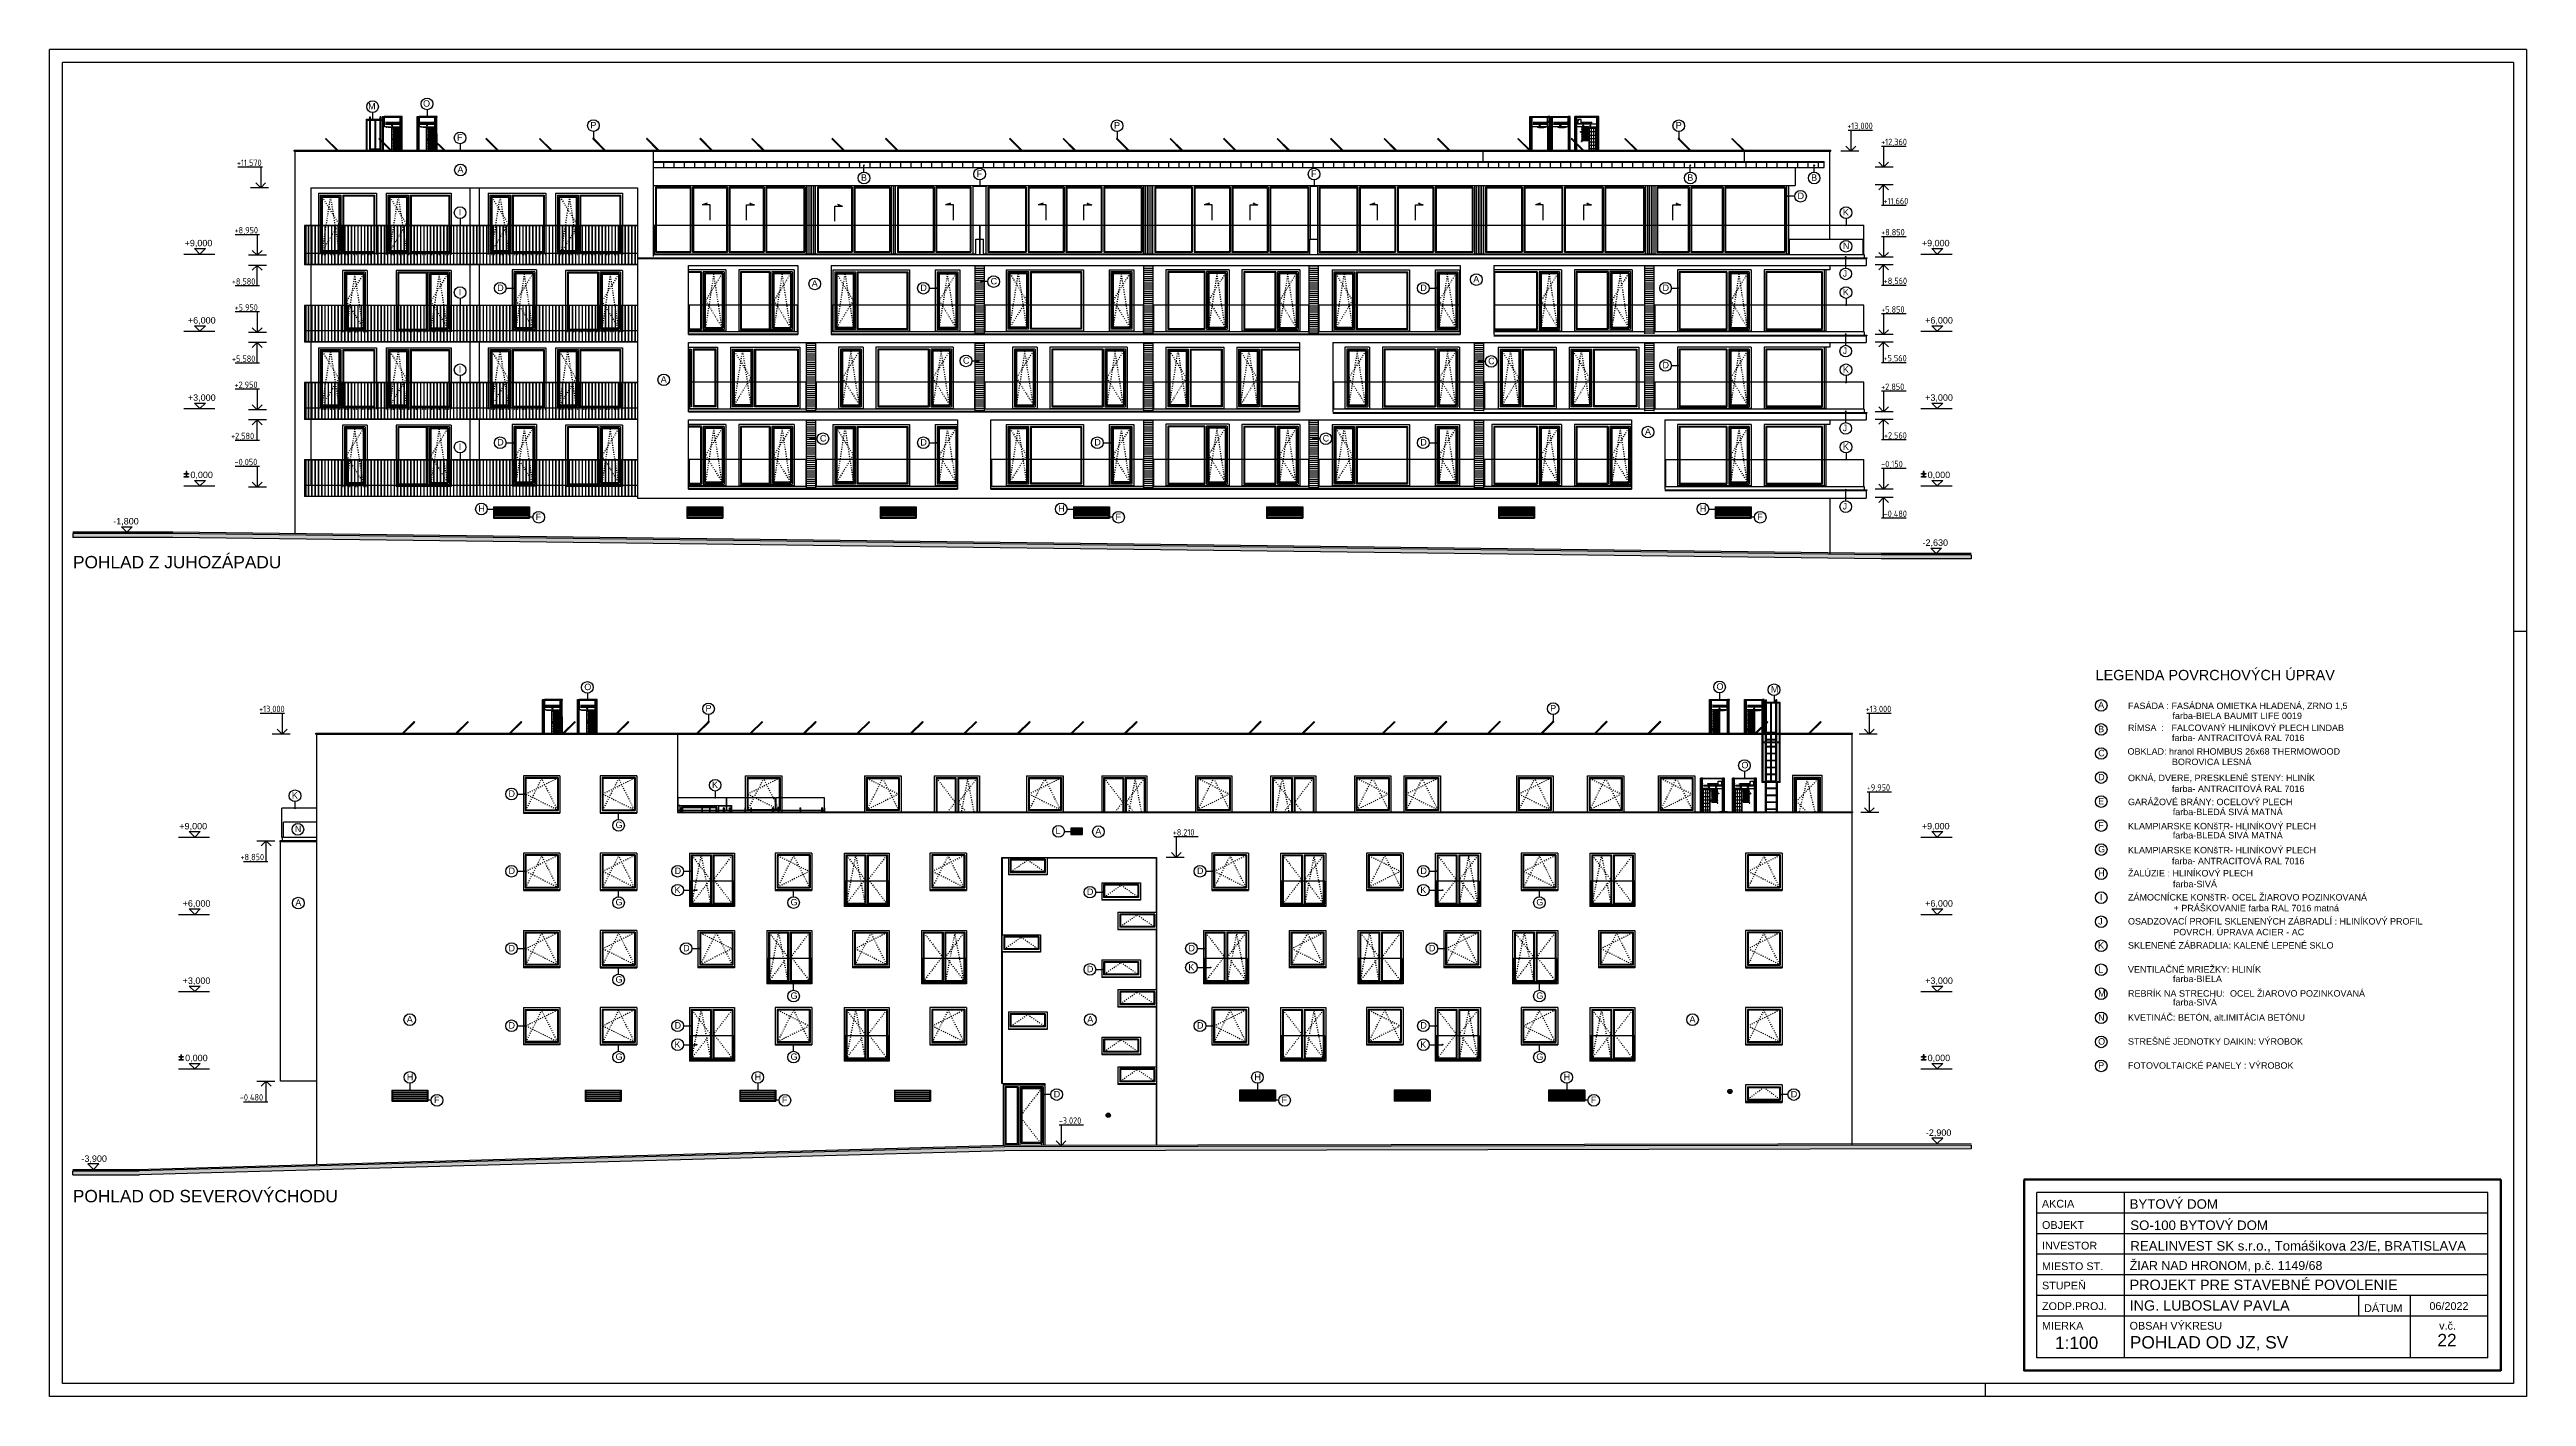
# Model space of a CAD drawing. Extents: x 3792242 to 5145247, y -1546315 to -1031918.
# Drawn here: x 4148671 to 4244788, y -1541362 to -1489065 of the extents above; entities that cross this region are included whole.
import ezdxf
from ezdxf.enums import TextEntityAlignment as Align

# ---------------------------------------------------------------- set-up
doc = ezdxf.new("R2010")
doc.units = 0
doc.header["$MEASUREMENT"] = 0
doc.linetypes.add('ACAD_ISO03W100', pattern=[30, 12, -18])
doc.linetypes.add('ACAD_ISO07W100', pattern=[3.5, 0.5, -3])
for name, color, linetype in [('DVERE', 45, 'CONTINUOUS'), ('MÚRY', 1, 'CONTINUOUS'), ('OKNÁ', 143, 'CONTINUOUS'), ('osi', 253, 'CONTINUOUS'), ('POZEMOK', 7, 'CONTINUOUS'), ('TENKÁ', 7, 'CONTINUOUS'), ('tzb', 153, 'CONTINUOUS'), ('ZARIADENIE', 47, 'CONTINUOUS'), ('ZARIADENIE1', 145, 'CONTINUOUS'), ('ZZ-chladenie', 133, 'CONTINUOUS'), ('ZZ-elektro', 221, 'CONTINUOUS')]:
    doc.layers.add(name, color=color, linetype=linetype)
doc.styles.add('ARIAL', font='arial.ttf')
doc.styles.add('Style-Arial', font='arial.ttf')
doc.styles.add('STYLE1', font='isocp.shx')

msp = doc.modelspace()

# ---------------------------------------------------------------- texts
at = {"layer": 'MÚRY', "color": 0, "ltscale": 0.25, "style": 'Style-Arial'}
for s, height, p in [('+9,000', 250, (4153911.952, -1496705.346)), ('+9,000', 250, (4221325.914, -1496705.346)), ('+6,000', 250, (4154040.081, -1499705.346)), ('+6,000', 250, (4221454.042, -1499705.346)), ('+3,000', 250, (4154040.081, -1502705.346)), ('+3,000', 250, (4221454.042, -1502705.346)), (' 0,000', 250, (4154040.081, -1505705.346)), (' 0,000', 250, (4221454.042, -1505705.346)), ('-1,800', 250, (4151141.618, -1507505.346)), ('-2,630', 250, (4221351.941, -1508335.346)), ('LEGENDA POVRCHOVÝCH ÚPRAV', 400, (4228070.137, -1513552.056)), ('+9,000', 250, (4153708.034, -1519343.475)), ('+9,000', 250, (4221325.914, -1519343.475)), ('+6,000', 250, (4153836.163, -1522343.475)), ('+6,000', 250, (4221454.042, -1522343.475)), ('+3,000', 250, (4153836.163, -1525343.475)), ('+3,000', 250, (4221454.042, -1525343.475)), (' 0,000', 250, (4153836.163, -1528343.475)), (' 0,000', 250, (4221454.042, -1528343.475)), ('-2,900', 250, (4221480.788, -1531243.475)), ('-3,900', 250, (4149908.642, -1532253.468))]:
    msp.add_text(s, height=height, dxfattribs=at).set_placement(p)
at = {"layer": 'TENKÁ', "lineweight": 40, "ltscale": 0.25, "style": 'ARIAL', "text_generation_flag": 2}
for s, p in [('M', (4161324.692, -1491393.301)), ('O', (4163437.832, -1491285.833)), ('A', (4158443.501, -1522313.723))]:
    msp.add_text(s, height=250, dxfattribs=at).set_placement(p)
at = {"layer": 'TENKÁ', "lineweight": 40, "ltscale": 0.25, "style": 'ARIAL'}
for s, height, p in [('F', 250, (4164484.41, -1492606.34)), ('P', 250, (4169657.876, -1492126.853)), ('P', 250, (4189978.22, -1492133.301)), ('P', 250, (4211776.22, -1492133.301)), ('A', 250, (4164499.069, -1493851.455)), ('B', 250, (4180157.069, -1494162.059)), ('F', 250, (4184648.089, -1494010.301)), ('F', 250, (4197622.089, -1494010.301)), ('B', 250, (4212223.569, -1494162.059)), ('B', 250, (4217029.569, -1494162.059)), ('I', 250, (4164552.91, -1495508.301)), ('D', 250, (4216502.589, -1494871.762)), ('K', 250, (4218261.048, -1495508.301)), ('N', 250, (4218264.569, -1496812.679)), ('I', 250, (4164552.91, -1498608.301)), ('D', 250, (4166043.589, -1498440.262)), ('A', 250, (4178246.898, -1498273.762)), ('D', 250, (4182463.589, -1498440.262)), ('C', 250, (4185189.569, -1498184.535)), ('D', 250, (4201863.589, -1498440.262)), ('A', 250, (4203919.398, -1498106.262)), ('D', 250, (4211263.589, -1498440.262)), ('J', 250, (4218253.511, -1497883.559)), ('K', 250, (4218261.048, -1498608.301)), ('C', 250, (4184115.261, -1501263.412)), ('C', 250, (4204495.569, -1501284.194)), ('D', 250, (4211263.589, -1501440.262)), ('J', 250, (4218253.511, -1500883.559)), ('I', 250, (4164552.91, -1501608.301)), ('A', 250, (4172387.789, -1501997.762)), ('K', 250, (4218261.048, -1501608.301)), ('D', 250, (4166043.589, -1504440.262)), ('C', 250, (4178565.569, -1504284.194)), ('D', 250, (4182463.589, -1504440.262)), ('D', 250, (4189213.589, -1504440.262)), ('C', 250, (4198075.569, -1504284.194)), ('D', 250, (4201863.589, -1504440.262)), ('A', 250, (4210580.898, -1504027.762)), ('J', 250, (4218253.511, -1503883.559)), ('I', 250, (4164552.91, -1504608.301)), ('K', 250, (4218261.048, -1504608.301)), ('H', 250, (4165310.781, -1507014.072)), ('F', 250, (4167535.918, -1507333.532)), ('H', 250, (4187810.781, -1507014.072)), ('F', 250, (4190035.918, -1507333.532)), ('H', 250, (4212710.781, -1507014.072)), ('F', 250, (4214935.918, -1507333.532)), ('J', 250, (4218253.511, -1506923.559)), ('O', 250, (4169422.307, -1513938.436)), ('O', 250, (4213357.758, -1513923.962)), ('M', 250, (4215470.898, -1514031.43)), ('P', 250, (4174124.996, -1514771.43)), ('P', 250, (4206901.341, -1514764.982)), ('A', 250, (4228167.158, -1514639.813)), ('FASÁDA : FASÁDNA OMIETKA HLADENÁ, ZRNO 1,5', 250, (4229325.172, -1514672.606)), ('farba-BIELA BAUMIT LIFE 0019', 250, (4231049.672, -1515059.648)), ('B', 250, (4228167.158, -1515572.792)), ('RÍMSA  :   FALCOVANÝ HLINÍKOVÝ PLECH LINDAB', 250, (4229325.172, -1515524.606)), ('farba- ANTRACITOVÁ RAL 7016', 250, (4231030.172, -1515915.606)), ('O', 250, (4214324.262, -1516972.279)), ('C', 250, (4228167.158, -1516505.771)), ('OBKLAD: hranol RHOMBUS 26x68 THERMOWOOD', 250, (4229309.006, -1516442.128)), ('BOROVICA LESNÁ', 250, (4231030.172, -1516848.585)), ('K', 250, (4174378.777, -1517736.43)), ('D', 250, (4228167.158, -1517438.749)), ('OKNÁ, DVERE, PRESKLENÉ STENY: HLINÍK', 250, (4229325.172, -1517471.542)), ('farba- ANTRACITOVÁ RAL 7016', 250, (4231030.172, -1517893.085)), ('K', 250, (4158073.277, -1518146.43)), ('D', 250, (4166481.628, -1518078.391)), ('E', 250, (4228167.158, -1518371.728)), ('GARÁŽOVÉ BRÁNY: OCELOVÝ PLECH ', 250, (4229325.172, -1518404.521)), ('farba-BLEDÁ SIVÁ MATNÁ', 250, (4231060.672, -1518791.564)), ('N', 250, (4158189.124, -1519450.808)), ('G', 250, (4170636.128, -1519295.14)), ('L', 250, (4187708.128, -1519528.391)), ('A', 250, (4189253.787, -1519541.545)), ('F', 250, (4228167.158, -1519304.707)), ('KLAMPIARSKE KONšTR- HLINÍKOVÝ PLECH', 250, (4229325.172, -1519341.452)), ('farba-BLEDÁ SIVÁ MATNÁ', 250, (4231060.672, -1519697.564)), ('G', 250, (4228167.158, -1520237.686)), ('KLAMPIARSKE KONšTR- HLINÍKOVÝ PLECH', 250, (4229325.172, -1520274.431)), ('farba- ANTRACITOVÁ RAL 7016', 250, (4231030.172, -1520698.085)), ('D', 250, (4166481.628, -1521078.391)), ('D', 250, (4172926.628, -1521078.391)), ('D', 250, (4193196.628, -1521078.391)), ('D', 250, (4201866.628, -1521078.391)), ('H', 250, (4228167.158, -1521170.665)), ('ŽALÚZIE : HLINÍKOVÝ PLECH', 250, (4229325.172, -1521172.727)), ('farba-SIVÁ', 250, (4231069.172, -1521590.5)), ('G', 250, (4170636.128, -1522295.14)), ('K', 250, (4172922.628, -1521819.132)), ('G', 250, (4177426.128, -1522295.14)), ('D', 250, (4188926.628, -1521889.891)), ('K', 250, (4201862.628, -1521819.132)), ('G', 250, (4206366.128, -1522295.14)), ('I', 250, (4228235.658, -1522103.643)), ('ZÁMOCNÍCKE KONšTR- OCEL ŽIAROVO POZINKOVANÁ', 250, (4229325.172, -1522105.705)), ('+ PRÁŠKOVANIE farba RAL 7016 matná', 250, (4231095.672, -1522523.479)), ('J', 250, (4228167.158, -1523036.622)), ('OSADZOVACÍ PROFIL SKLENENÝCH ZÁBRADLÍ : HLINÍKOVÝ PROFIL', 250, (4229325.172, -1523038.684)), ('POVRCH. ÚPRAVA ACIER - AC', 250, (4231080.346, -1523456.405)), ('D', 250, (4166481.628, -1524078.391)), ('D', 250, (4173256.628, -1524078.391)), ('D', 250, (4192866.628, -1524078.391)), ('D', 250, (4202196.628, -1524078.391)), ('K', 250, (4228163.158, -1523969.601)), ('SKLENENÉ ZÁBRADLIA: KALENÉ LEPENÉ SKLO', 250, (4229325.172, -1523971.663)), ('G', 250, (4170636.128, -1525295.14)), ('D', 250, (4188926.628, -1524889.891)), ('K', 250, (4192862.628, -1524819.132)), ('L', 250, (4228167.158, -1524902.58)), ('VENTILAČNÉ MRIEŽKY: HLINÍK', 250, (4229325.172, -1524904.642)), ('farba-BIELA', 250, (4231069.172, -1525273.5)), ('G', 250, (4177426.128, -1525925.14)), ('G', 250, (4206366.128, -1525925.14)), ('M', 250, (4228167.158, -1525835.559)), ('REBRÍK NA STRECHU:  OCEL ŽIAROVO POZINKOVANÁ', 250, (4229325.172, -1525837.621)), ('farba-SIVÁ', 250, (4231069.172, -1526181.5)), ('A', 250, (4162534.057, -1526840.573)), ('D', 250, (4166481.628, -1527078.391)), ('D', 250, (4172926.628, -1527078.391)), ('A', 250, (4188941.057, -1526840.573)), ('D', 250, (4193196.628, -1527078.391)), ('D', 250, (4201866.628, -1527078.391)), ('A', 250, (4212309.057, -1526840.573)), ('N', 250, (4228167.158, -1526768.537)), ('KVETINÁČ: BETÓN, alt.IMITÁCIA BETÓNU', 250, (4229325.172, -1526770.599)), ('G', 250, (4170636.128, -1528295.14)), ('K', 250, (4172922.628, -1527819.132)), ('G', 250, (4177426.128, -1528295.14)), ('K', 250, (4201862.628, -1527819.132)), ('G', 250, (4206366.128, -1528295.14)), ('O', 250, (4228167.158, -1527701.516)), ('STREŠNÉ JEDNOTKY DAIKIN: VÝROBOK ', 250, (4229325.172, -1527703.578)), ('H', 250, (4162536.128, -1529081.43)), ('H', 250, (4176036.128, -1529081.43)), ('H', 250, (4195426.128, -1529081.43)), ('H', 250, (4207426.128, -1529081.43)), ('P', 250, (4228167.158, -1528634.495)), ('FOTOVOLTAICKÉ PANELY : VÝROBOK', 250, (4229325.172, -1528636.557)), ('F', 250, (4163588.956, -1529971.661)), ('F', 250, (4177088.956, -1529971.661)), ('D', 250, (4187635.628, -1529746.371)), ('F', 250, (4196478.956, -1529971.661)), ('F', 250, (4208478.956, -1529971.661)), ('D', 250, (4216239.398, -1529746.371)), ('AKCIA', 300, (4225984.515, -1534028.04)), ('BYTOVÝ DOM', 368, (4229388.173, -1534073.389)), ('OBJEKT', 300, (4225988.173, -1534854.632)), ('SO-100 BYTOVÝ DOM', 368, (4229414.457, -1534896.948)), ('INVESTOR', 300, (4225988.173, -1535654.632)), ('REALINVEST SK s.r.o., Tomášikova 23/E, BRATISLAVA', 368, (4229414.457, -1535696.948)), ('STUPEŇ', 300, (4225988.173, -1537204.632)), ('MIESTO ST.', 300, (4225988.173, -1536454.632)), ('ŽIAR NAD HRONOM, p.č. 1149/68', 344, (4229393.024, -1536449.167)), ('PROJEKT PRE STAVEBNÉ POVOLENIE', 400, (4229388.177, -1537227.58)), ('ZODP.PROJ.', 300, (4225988.173, -1538004.632)), ('ING. LUBOSLAV PAVLA', 400, (4229388.177, -1538027.58)), ('DÁTUM     ', 300, (4238488.173, -1538082.357)), ('06/2022', 300, (4241022.772, -1538000.871)), ('MIERKA             ', 300, (4225988.173, -1538766.574)), ('OBSAH VÝKRESU', 300, (4229388.173, -1538766.574)), ('v.č.', 300, (4241398.971, -1538766.574)), ('1:100', 480, (4226493.128, -1539516.629)), ('POHLAD OD JZ, SV', 480, (4229396.844, -1539498.384)), ('22', 480, (4241333.049, -1539410.868))]:
    msp.add_text(s, height=height, dxfattribs=at).set_placement(p)
at = {"layer": 'TENKÁ', "ltscale": 0.25, "style": 'STYLE1'}
for s, p in [('+13,000', (4218428.976, -1492155.599)), ('+12,360', (4219747.254, -1492777.258)), ('+11,570', (4155943.476, -1493585.599)), ('+11,660', (4219838.254, -1495073.259)), ('+8,950', (4155851.42, -1496204.988)), ('+8,850', (4219747.254, -1496283.258)), ('+8,580', (4155744.31, -1498194.989)), ('+8,560', (4219846.644, -1498173.259)), ('+5,950', (4155851.42, -1499204.988)), ('+5,850', (4219747.254, -1499283.258)), ('+5,580', (4155750.31, -1501194.989)), ('+5,560', (4219837.644, -1501173.259)), ('+2,950', (4155851.42, -1502204.988)), ('+2,850', (4219747.254, -1502283.258)), ('+2,580', (4155714.81, -1504194.989)), ('+2,560', (4219853.644, -1504173.259)), ('-0,050', (4155851.42, -1505204.988)), ('-0,150', (4219747.254, -1505283.258)), ('-0,480', (4219843.644, -1507213.259)), ('+13,000', (4156801.976, -1514793.728)), ('+13,000', (4219147.476, -1514793.728)), ('+9,950', (4219188.383, -1517843.117)), ('+8,210', (4192256.976, -1519583.728)), ('+8,850', (4156082.628, -1520543.117)), ('-0,480', (4156055.421, -1529873.117)), ('-3,020', (4187833.112, -1530774.779))]:
    msp.add_text(s, height=250, dxfattribs=at).set_placement(p)
at = {"layer": 'TENKÁ', "lineweight": 40, "ltscale": 0.25, "style": 'ARIAL'}
for s, p in [('POHLAD Z JUHOZÁPADU', (4153624.743, -1508728.49)), ('POHLAD OD SEVEROVÝCHODU', (4154717.258, -1533342.869))]:
    msp.add_text(s, height=480, dxfattribs=at).set_placement(p, align=Align.TOP_CENTER)

# ---------------------------------------------------------------- blocks, each defined once
blk = doc.blocks.new('01')
at = {"layer": 'TENKÁ'}
h = blk.add_hatch(color=256, dxfattribs=at)
h.dxf.hatch_style = 1
h.paths.add_polyline_path([(4169737, -1507850.5), (4169873, -1507850.5), (4169873, -1507792), (4169737, -1507792), (4169737, -1507656), (4169676, -1507656), (4169676, -1507792), (4169541, -1507792), (4169541, -1507850.5), (4169676, -1507850.5), (4169676, -1507983.5), (4169737, -1507983.5)])
h = blk.add_hatch(color=256, dxfattribs=at)
h.dxf.hatch_style = 1
h.paths.add_polyline_path([(4169541, -1508027.5), (4169541, -1508086), (4169873, -1508086), (4169873, -1508027.5)])
for points in [[(4169676, -1507850.5), (4169541, -1507850.5), (4169541, -1507792), (4169676, -1507792)], [(4169737, -1507792), (4169737, -1507656), (4169676, -1507656), (4169676, -1507792)], [(4169676, -1507850.5), (4169676, -1507983.5), (4169737, -1507983.5), (4169737, -1507850.5)], [(4169737, -1507792), (4169873, -1507792), (4169873, -1507850.5), (4169737, -1507850.5)]]:
    blk.add_lwpolyline(points, dxfattribs=at)
blk.add_lwpolyline([(4169541, -1508027.5), (4169873, -1508027.5), (4169873, -1508086), (4169541, -1508086)], close=True, dxfattribs=at)

# ---------------------------------------------------------------- hatches: boundary and pattern name
at = {"layer": 'DVERE'}
h = msp.add_hatch(dxfattribs=at)
h.set_pattern_fill('ANSI31', color=256, scale=650, angle=135)
h.set_pattern_definition([(180, (-836602.72, 35638.13), (-3e-14, -81.25), [])])
h.paths.add_polyline_path([(4184586.276, -1497445.641), (4184586.276, -1500025.641), (4184586.276, -1500100.371), (4184946.276, -1500100.371), (4184946.276, -1500025.641), (4184946.276, -1497445.641)])
h = msp.add_hatch(dxfattribs=at)
h.set_pattern_fill('ANSI31', color=256, scale=650, angle=135)
h.set_pattern_definition([(180, (-830057.72, 35638.13), (-3e-14, -81.25), [])])
h.paths.add_polyline_path([(4191131.276, -1497445.641), (4191131.276, -1500025.641), (4191131.276, -1500100.371), (4191491.276, -1500100.371), (4191491.276, -1500025.641), (4191491.276, -1497445.641)])
h = msp.add_hatch(dxfattribs=at)
h.set_pattern_fill('ANSI31', color=256, scale=650, angle=135)
h.set_pattern_definition([(180, (-823637.72, 35638.13), (-3e-14, -81.25), [])])
h.paths.add_polyline_path([(4197551.276, -1497445.641), (4197551.276, -1500025.641), (4197551.276, -1500100.371), (4197911.276, -1500100.371), (4197911.276, -1500025.641), (4197911.276, -1497445.641)])
h = msp.add_hatch(dxfattribs=at)
h.set_pattern_fill('ANSI31', color=256, scale=650, angle=135)
h.set_pattern_definition([(180, (-810607.72, 35638.13), (-3e-14, -81.25), [])])
h.paths.add_polyline_path([(4210581.276, -1497445.641), (4210581.276, -1500025.641), (4210581.276, -1500100.371), (4210941.276, -1500100.371), (4210941.276, -1500025.641), (4210941.276, -1497445.641)])
h = msp.add_hatch(dxfattribs=at)
h.set_pattern_fill('ANSI31', color=256, scale=650, angle=135)
h.set_pattern_definition([(180, (-843147.72, 32638.13), (-3e-14, -81.25), [])])
h.paths.add_polyline_path([(4178041.276, -1500445.641), (4178041.276, -1503025.641), (4178041.276, -1503100.371), (4178401.276, -1503100.371), (4178401.276, -1503025.641), (4178401.276, -1500445.641)])
h = msp.add_hatch(dxfattribs=at)
h.set_pattern_fill('ANSI31', color=256, scale=650, angle=135)
h.set_pattern_definition([(180, (-836602.72, 32638.13), (-3e-14, -81.25), [])])
h.paths.add_polyline_path([(4184586.276, -1500445.641), (4184586.276, -1503025.641), (4184586.276, -1503100.371), (4184946.276, -1503100.371), (4184946.276, -1503025.641), (4184946.276, -1500445.641)])
h = msp.add_hatch(dxfattribs=at)
h.set_pattern_fill('ANSI31', color=256, scale=650, angle=135)
h.set_pattern_definition([(180, (-830057.72, 32638.13), (-3e-14, -81.25), [])])
h.paths.add_polyline_path([(4191131.276, -1500445.641), (4191131.276, -1503025.641), (4191131.276, -1503100.371), (4191491.276, -1503100.371), (4191491.276, -1503025.641), (4191491.276, -1500445.641)])
h = msp.add_hatch(dxfattribs=at)
h.set_pattern_fill('ANSI31', color=256, scale=650, angle=135)
h.set_pattern_definition([(180, (-817217.72, 32638.13), (-3e-14, -81.25), [])])
h.paths.add_polyline_path([(4203971.276, -1500445.641), (4203971.276, -1503025.641), (4203971.276, -1503100.371), (4204331.276, -1503100.371), (4204331.276, -1503025.641), (4204331.276, -1500445.641)])
h = msp.add_hatch(dxfattribs=at)
h.set_pattern_fill('ANSI31', color=256, scale=650, angle=135)
h.set_pattern_definition([(180, (-810607.72, 32638.13), (-3e-14, -81.25), [])])
h.paths.add_polyline_path([(4210581.276, -1500445.641), (4210581.276, -1503025.641), (4210581.276, -1503100.371), (4210941.276, -1503100.371), (4210941.276, -1503025.641), (4210941.276, -1500445.641)])
h = msp.add_hatch(dxfattribs=at)
h.set_pattern_fill('ANSI31', color=256, scale=650, angle=135)
h.set_pattern_definition([(180, (-843147.72, 29638.13), (-3e-14, -81.25), [])])
h.paths.add_polyline_path([(4178041.276, -1503445.641), (4178041.276, -1506025.641), (4178041.276, -1506100.371), (4178401.276, -1506100.371), (4178401.276, -1506025.641), (4178401.276, -1503445.641)])
h = msp.add_hatch(dxfattribs=at)
h.set_pattern_fill('ANSI31', color=256, scale=650, angle=135)
h.set_pattern_definition([(180, (-830057.72, 29638.13), (-3e-14, -81.25), [])])
h.paths.add_polyline_path([(4191131.276, -1503445.641), (4191131.276, -1506025.641), (4191131.276, -1506100.371), (4191491.276, -1506100.371), (4191491.276, -1506025.641), (4191491.276, -1503445.641)])
h = msp.add_hatch(dxfattribs=at)
h.set_pattern_fill('ANSI31', color=256, scale=650, angle=135)
h.set_pattern_definition([(180, (-823637.72, 29638.13), (-3e-14, -81.25), [])])
h.paths.add_polyline_path([(4197551.276, -1503445.641), (4197551.276, -1506025.641), (4197551.276, -1506100.371), (4197911.276, -1506100.371), (4197911.276, -1506025.641), (4197911.276, -1503445.641)])
h = msp.add_hatch(dxfattribs=at)
h.set_pattern_fill('ANSI31', color=256, scale=650, angle=135)
h.set_pattern_definition([(180, (-817217.72, 29638.13), (-3e-14, -81.25), [])])
h.paths.add_polyline_path([(4203971.276, -1503445.641), (4203971.276, -1506025.641), (4203971.276, -1506100.371), (4204331.276, -1506100.371), (4204331.276, -1506025.641), (4204331.276, -1503445.641)])
at = {"layer": 'TENKÁ', "ltscale": 0.25}
h = msp.add_hatch(color=256, dxfattribs=at)
h.dxf.hatch_style = 1
h.paths.add_polyline_path([(4163334.646, -1491668.173, -1), (4163304.646, -1491668.173, -1)])
h = msp.add_hatch(color=256, dxfattribs=at)
h.dxf.hatch_style = 1
h.paths.add_polyline_path([(4161221.506, -1491775.641, -1), (4161191.506, -1491775.641, -1)])
h = msp.add_hatch(color=256, dxfattribs=at)
h.dxf.hatch_style = 1
h.paths.add_polyline_path([(4169761.063, -1492509.193, 1), (4169791.063, -1492509.193, 1)])
h = msp.add_hatch(color=256, dxfattribs=at)
h.dxf.hatch_style = 1
h.paths.add_polyline_path([(4190081.407, -1492515.641, 1), (4190111.407, -1492515.641, 1)])
h = msp.add_hatch(color=256, dxfattribs=at)
h.dxf.hatch_style = 1
h.paths.add_polyline_path([(4211879.407, -1492515.641, 1), (4211909.407, -1492515.641, 1)])
h = msp.add_hatch(color=256, dxfattribs=at)
h.dxf.hatch_style = 1
h.paths.add_polyline_path([(4164587.597, -1492988.68, 1), (4164617.597, -1492988.68, 1)])
h = msp.add_hatch(color=256, dxfattribs=at)
h.dxf.hatch_style = 1
h.paths.add_polyline_path([(4180290.256, -1493563.937, 1), (4180260.256, -1493563.937, 1)])
h = msp.add_hatch(color=256, dxfattribs=at)
h.dxf.hatch_style = 1
h.paths.add_polyline_path([(4212356.756, -1493563.937, 1), (4212326.756, -1493563.937, 1)])
h = msp.add_hatch(color=256, dxfattribs=at)
h.dxf.hatch_style = 1
h.paths.add_polyline_path([(4217162.756, -1493563.937, 1), (4217132.756, -1493563.937, 1)])
h = msp.add_hatch(color=256, dxfattribs=at)
h.dxf.hatch_style = 1
h.paths.add_polyline_path([(4184751.276, -1494360.141, 1), (4184781.276, -1494360.141, 1)])
h = msp.add_hatch(color=256, dxfattribs=at)
h.dxf.hatch_style = 1
h.paths.add_polyline_path([(4197725.276, -1494360.141, 1), (4197755.276, -1494360.141, 1)])
h = msp.add_hatch(color=256, dxfattribs=at)
h.dxf.hatch_style = 1
h.paths.add_polyline_path([(4216130.545, -1494778.871, -1), (4216130.545, -1494748.871, -1)])
h = msp.add_hatch(color=256, dxfattribs=at)
h.dxf.hatch_style = 1
h.paths.add_polyline_path([(4164587.597, -1495890.641, 1), (4164617.597, -1495890.641, 1)])
h = msp.add_hatch(color=256, dxfattribs=at)
h.dxf.hatch_style = 1
h.paths.add_polyline_path([(4218368.234, -1495890.641, 1), (4218398.234, -1495890.641, 1)])
h = msp.add_hatch(color=256, dxfattribs=at)
h.dxf.hatch_style = 1
h.paths.add_polyline_path([(4218386.697, -1497112.937, 1), (4218356.697, -1497112.937, 1)])
h = msp.add_hatch(color=256, dxfattribs=at)
h.dxf.hatch_style = 1
h.paths.add_polyline_path([(4166652.007, -1498347.371, 1), (4166652.007, -1498317.371, 1)])
h = msp.add_hatch(color=256, dxfattribs=at)
h.dxf.hatch_style = 1
h.paths.add_polyline_path([(4183072.007, -1498347.371, 1), (4183072.007, -1498317.371, 1)])
h = msp.add_hatch(color=256, dxfattribs=at)
h.dxf.hatch_style = 1
h.paths.add_polyline_path([(4184817.525, -1498061.644, 1), (4184817.525, -1498091.644, 1)])
h = msp.add_hatch(color=256, dxfattribs=at)
h.dxf.hatch_style = 1
h.paths.add_polyline_path([(4202472.007, -1498347.371, 1), (4202472.007, -1498317.371, 1)])
h = msp.add_hatch(color=256, dxfattribs=at)
h.dxf.hatch_style = 1
h.paths.add_polyline_path([(4211872.007, -1498347.371, 1), (4211872.007, -1498317.371, 1)])
h = msp.add_hatch(color=256, dxfattribs=at)
h.dxf.hatch_style = 1
h.paths.add_polyline_path([(4164587.597, -1498990.641, 1), (4164617.597, -1498990.641, 1)])
h = msp.add_hatch(color=256, dxfattribs=at)
h.dxf.hatch_style = 1
h.paths.add_polyline_path([(4218368.234, -1498990.641, 1), (4218398.234, -1498990.641, 1)])
h = msp.add_hatch(color=256, dxfattribs=at)
h.dxf.hatch_style = 1
h.paths.add_polyline_path([(4218386.697, -1500112.937, 1), (4218356.697, -1500112.937, 1)])
h = msp.add_hatch(color=256, dxfattribs=at)
h.dxf.hatch_style = 1
h.paths.add_polyline_path([(4184723.678, -1501170.521, 1), (4184723.678, -1501140.521, 1)])
h = msp.add_hatch(color=256, dxfattribs=at)
h.dxf.hatch_style = 1
h.paths.add_polyline_path([(4204123.525, -1501161.303, 1), (4204123.525, -1501191.303, 1)])
h = msp.add_hatch(color=256, dxfattribs=at)
h.dxf.hatch_style = 1
h.paths.add_polyline_path([(4211872.007, -1501347.371, 1), (4211872.007, -1501317.371, 1)])
h = msp.add_hatch(color=256, dxfattribs=at)
h.dxf.hatch_style = 1
h.paths.add_polyline_path([(4164587.597, -1501990.641, 1), (4164617.597, -1501990.641, 1)])
h = msp.add_hatch(color=256, dxfattribs=at)
h.dxf.hatch_style = 1
h.paths.add_polyline_path([(4218368.234, -1501990.641, 1), (4218398.234, -1501990.641, 1)])
h = msp.add_hatch(color=256, dxfattribs=at)
h.dxf.hatch_style = 1
h.paths.add_polyline_path([(4218386.697, -1503112.937, 1), (4218356.697, -1503112.937, 1)])
h = msp.add_hatch(color=256, dxfattribs=at)
h.dxf.hatch_style = 1
h.paths.add_polyline_path([(4178193.525, -1504161.303, 1), (4178193.525, -1504191.303, 1)])
h = msp.add_hatch(color=256, dxfattribs=at)
h.dxf.hatch_style = 1
h.paths.add_polyline_path([(4197703.525, -1504161.303, 1), (4197703.525, -1504191.303, 1)])
h = msp.add_hatch(color=256, dxfattribs=at)
h.dxf.hatch_style = 1
h.paths.add_polyline_path([(4164587.597, -1504990.641, 1), (4164617.597, -1504990.641, 1)])
h = msp.add_hatch(color=256, dxfattribs=at)
h.dxf.hatch_style = 1
h.paths.add_polyline_path([(4166652.007, -1504347.371, 1), (4166652.007, -1504317.371, 1)])
h = msp.add_hatch(color=256, dxfattribs=at)
h.dxf.hatch_style = 1
h.paths.add_polyline_path([(4183072.007, -1504347.371, 1), (4183072.007, -1504317.371, 1)])
h = msp.add_hatch(color=256, dxfattribs=at)
h.dxf.hatch_style = 1
h.paths.add_polyline_path([(4189822.007, -1504347.371, 1), (4189822.007, -1504317.371, 1)])
h = msp.add_hatch(color=256, dxfattribs=at)
h.dxf.hatch_style = 1
h.paths.add_polyline_path([(4202472.007, -1504347.371, 1), (4202472.007, -1504317.371, 1)])
h = msp.add_hatch(color=256, dxfattribs=at)
h.dxf.hatch_style = 1
h.paths.add_polyline_path([(4218368.234, -1504990.641, 1), (4218398.234, -1504990.641, 1)])
h = msp.add_hatch(color=256, dxfattribs=at)
h.dxf.hatch_style = 1
h.paths.add_polyline_path([(4218386.697, -1506152.937, 1), (4218356.697, -1506152.937, 1)])
h = msp.add_hatch(color=256, dxfattribs=at)
h.dxf.hatch_style = 1
h.paths.add_polyline_path([(4165919.198, -1506921.181, 1), (4165919.198, -1506891.181, 1)])
h = msp.add_hatch(color=256, dxfattribs=at)
h.dxf.hatch_style = 1
h.paths.add_polyline_path([(4188419.198, -1506921.181, 1), (4188419.198, -1506891.181, 1)])
h = msp.add_hatch(color=256, dxfattribs=at)
h.dxf.hatch_style = 1
h.paths.add_polyline_path([(4213319.198, -1506921.181, 1), (4213319.198, -1506891.181, 1)])
at = {"layer": 'TENKÁ'}
h = msp.add_hatch(color=256, dxfattribs=at)
h.dxf.hatch_style = 1
h.paths.add_polyline_path([(4153458.095, -1507855.641), (4149572.724, -1507855.641), (4149572.724, -1508005.641), (4153457.156, -1508005.641), (4219749.915, -1508835.641), (4223236.85, -1508835.641), (4223236.85, -1508685.641), (4219750.854, -1508685.641)])
at = {"layer": 'TENKÁ', "ltscale": 0.25}
h = msp.add_hatch(color=256, dxfattribs=at)
h.dxf.hatch_style = 1
h.paths.add_polyline_path([(4167163.873, -1507240.641, -1), (4167163.873, -1507210.641, -1)])
h = msp.add_hatch(color=256, dxfattribs=at)
h.dxf.hatch_style = 1
h.paths.add_polyline_path([(4189663.873, -1507240.641, -1), (4189663.873, -1507210.641, -1)])
h = msp.add_hatch(color=256, dxfattribs=at)
h.dxf.hatch_style = 1
h.paths.add_polyline_path([(4214563.873, -1507240.641, -1), (4214563.873, -1507210.641, -1)])
h = msp.add_hatch(color=256, dxfattribs=at)
h.dxf.hatch_style = 1
h.paths.add_polyline_path([(4169525.494, -1514320.777, 1), (4169555.494, -1514320.777, 1)])
h = msp.add_hatch(color=256, dxfattribs=at)
h.dxf.hatch_style = 1
h.paths.add_polyline_path([(4213460.945, -1514306.302, 1), (4213490.945, -1514306.302, 1)])
h = msp.add_hatch(color=256, dxfattribs=at)
h.dxf.hatch_style = 1
h.paths.add_polyline_path([(4215574.085, -1514413.77, 1), (4215604.085, -1514413.77, 1)])
h = msp.add_hatch(color=256, dxfattribs=at)
h.dxf.hatch_style = 1
h.paths.add_polyline_path([(4174228.183, -1515153.77, 1), (4174258.183, -1515153.77, 1)])
h = msp.add_hatch(color=256, dxfattribs=at)
h.dxf.hatch_style = 1
h.paths.add_polyline_path([(4207004.527, -1515147.322, 1), (4207034.527, -1515147.322, 1)])
h = msp.add_hatch(color=256, dxfattribs=at)
h.dxf.hatch_style = 1
h.paths.add_polyline_path([(4214457.449, -1517354.62, -1), (4214427.449, -1517354.62, -1)])
h = msp.add_hatch(color=256, dxfattribs=at)
h.dxf.hatch_style = 1
h.paths.add_polyline_path([(4214427.449, -1517354.62, 1), (4214457.449, -1517354.62, 1)])
h = msp.add_hatch(color=256, dxfattribs=at)
h.dxf.hatch_style = 1
h.paths.add_polyline_path([(4158180.464, -1518528.77, 1), (4158210.464, -1518528.77, 1)])
h = msp.add_hatch(color=256, dxfattribs=at)
h.dxf.hatch_style = 1
h.paths.add_polyline_path([(4167090.045, -1517985.5, 1), (4167090.045, -1517955.5, 1)])
h = msp.add_hatch(color=256, dxfattribs=at)
h.dxf.hatch_style = 1
h.paths.add_polyline_path([(4174485.964, -1518118.77, 1), (4174515.964, -1518118.77, 1)])
h = msp.add_hatch(color=256, dxfattribs=at)
h.dxf.hatch_style = 1
h.paths.add_polyline_path([(4170769.314, -1518697.018, 1), (4170739.314, -1518697.018, 1)])
h = msp.add_hatch(color=256, dxfattribs=at)
h.dxf.hatch_style = 1
h.paths.add_polyline_path([(4188316.545, -1519435.5, 1), (4188316.545, -1519405.5, 1)])
h = msp.add_hatch(color=256, dxfattribs=at)
h.dxf.hatch_style = 1
h.paths.add_polyline_path([(4167090.045, -1520985.5, 1), (4167090.045, -1520955.5, 1)])
h = msp.add_hatch(color=256, dxfattribs=at)
h.dxf.hatch_style = 1
h.paths.add_polyline_path([(4173535.045, -1520985.5, 1), (4173535.045, -1520955.5, 1)])
h = msp.add_hatch(color=256, dxfattribs=at)
h.dxf.hatch_style = 1
h.paths.add_polyline_path([(4193805.045, -1520985.5, 1), (4193805.045, -1520955.5, 1)])
h = msp.add_hatch(color=256, dxfattribs=at)
h.dxf.hatch_style = 1
h.paths.add_polyline_path([(4202475.045, -1520985.5, 1), (4202475.045, -1520955.5, 1)])
h = msp.add_hatch(color=256, dxfattribs=at)
h.dxf.hatch_style = 1
h.paths.add_polyline_path([(4170769.314, -1521697.018, 1), (4170739.314, -1521697.018, 1)])
h = msp.add_hatch(color=256, dxfattribs=at)
h.dxf.hatch_style = 1
h.paths.add_polyline_path([(4173781.545, -1521718.913, 1), (4173781.545, -1521688.913, 1)])
h = msp.add_hatch(color=256, dxfattribs=at)
h.dxf.hatch_style = 1
h.paths.add_polyline_path([(4177559.314, -1521697.018, 1), (4177529.314, -1521697.018, 1)])
h = msp.add_hatch(color=256, dxfattribs=at)
h.dxf.hatch_style = 1
h.paths.add_polyline_path([(4189535.045, -1521797, 1), (4189535.045, -1521767, 1)])
h = msp.add_hatch(color=256, dxfattribs=at)
h.dxf.hatch_style = 1
h.paths.add_polyline_path([(4202721.545, -1521718.913, 1), (4202721.545, -1521688.913, 1)])
h = msp.add_hatch(color=256, dxfattribs=at)
h.dxf.hatch_style = 1
h.paths.add_polyline_path([(4206499.314, -1521697.018, 1), (4206469.314, -1521697.018, 1)])
h = msp.add_hatch(color=256, dxfattribs=at)
h.dxf.hatch_style = 1
h.paths.add_polyline_path([(4167090.045, -1523985.5, 1), (4167090.045, -1523955.5, 1)])
h = msp.add_hatch(color=256, dxfattribs=at)
h.dxf.hatch_style = 1
h.paths.add_polyline_path([(4173865.045, -1523985.5, 1), (4173865.045, -1523955.5, 1)])
h = msp.add_hatch(color=256, dxfattribs=at)
h.dxf.hatch_style = 1
h.paths.add_polyline_path([(4193475.045, -1523985.5, 1), (4193475.045, -1523955.5, 1)])
h = msp.add_hatch(color=256, dxfattribs=at)
h.dxf.hatch_style = 1
h.paths.add_polyline_path([(4202805.045, -1523985.5, 1), (4202805.045, -1523955.5, 1)])
h = msp.add_hatch(color=256, dxfattribs=at)
h.dxf.hatch_style = 1
h.paths.add_polyline_path([(4170769.314, -1524697.018, 1), (4170739.314, -1524697.018, 1)])
h = msp.add_hatch(color=256, dxfattribs=at)
h.dxf.hatch_style = 1
h.paths.add_polyline_path([(4177559.314, -1525327.018, 1), (4177529.314, -1525327.018, 1)])
h = msp.add_hatch(color=256, dxfattribs=at)
h.dxf.hatch_style = 1
h.paths.add_polyline_path([(4189535.045, -1524797, 1), (4189535.045, -1524767, 1)])
h = msp.add_hatch(color=256, dxfattribs=at)
h.dxf.hatch_style = 1
h.paths.add_polyline_path([(4193721.545, -1524718.913, 1), (4193721.545, -1524688.913, 1)])
h = msp.add_hatch(color=256, dxfattribs=at)
h.dxf.hatch_style = 1
h.paths.add_polyline_path([(4206499.314, -1525327.018, 1), (4206469.314, -1525327.018, 1)])
h = msp.add_hatch(color=256, dxfattribs=at)
h.dxf.hatch_style = 1
h.paths.add_polyline_path([(4167090.045, -1526985.5, 1), (4167090.045, -1526955.5, 1)])
h = msp.add_hatch(color=256, dxfattribs=at)
h.dxf.hatch_style = 1
h.paths.add_polyline_path([(4173535.045, -1526985.5, 1), (4173535.045, -1526955.5, 1)])
h = msp.add_hatch(color=256, dxfattribs=at)
h.dxf.hatch_style = 1
h.paths.add_polyline_path([(4193805.045, -1526985.5, 1), (4193805.045, -1526955.5, 1)])
h = msp.add_hatch(color=256, dxfattribs=at)
h.dxf.hatch_style = 1
h.paths.add_polyline_path([(4202475.045, -1526985.5, 1), (4202475.045, -1526955.5, 1)])
h = msp.add_hatch(color=256, dxfattribs=at)
h.dxf.hatch_style = 1
h.paths.add_polyline_path([(4170769.314, -1527697.018, 1), (4170739.314, -1527697.018, 1)])
h = msp.add_hatch(color=256, dxfattribs=at)
h.dxf.hatch_style = 1
h.paths.add_polyline_path([(4173781.545, -1527718.913, 1), (4173781.545, -1527688.913, 1)])
h = msp.add_hatch(color=256, dxfattribs=at)
h.dxf.hatch_style = 1
h.paths.add_polyline_path([(4177559.314, -1527697.018, 1), (4177529.314, -1527697.018, 1)])
h = msp.add_hatch(color=256, dxfattribs=at)
h.dxf.hatch_style = 1
h.paths.add_polyline_path([(4202721.545, -1527718.913, 1), (4202721.545, -1527688.913, 1)])
h = msp.add_hatch(color=256, dxfattribs=at)
h.dxf.hatch_style = 1
h.paths.add_polyline_path([(4206499.314, -1527697.018, 1), (4206469.314, -1527697.018, 1)])
h = msp.add_hatch(color=256, dxfattribs=at)
h.dxf.hatch_style = 1
h.paths.add_polyline_path([(4162639.314, -1529463.77, 1), (4162669.314, -1529463.77, 1)])
h = msp.add_hatch(color=256, dxfattribs=at)
h.dxf.hatch_style = 1
h.paths.add_polyline_path([(4163216.912, -1529878.77, -1), (4163216.912, -1529848.77, -1)])
h = msp.add_hatch(color=256, dxfattribs=at)
h.dxf.hatch_style = 1
h.paths.add_polyline_path([(4176139.314, -1529463.77, 1), (4176169.314, -1529463.77, 1)])
h = msp.add_hatch(color=256, dxfattribs=at)
h.dxf.hatch_style = 1
h.paths.add_polyline_path([(4176716.912, -1529878.77, -1), (4176716.912, -1529848.77, -1)])
h = msp.add_hatch(color=256, dxfattribs=at)
h.dxf.hatch_style = 1
h.paths.add_polyline_path([(4187263.583, -1529653.48, -1), (4187263.583, -1529623.48, -1)])
h = msp.add_hatch(color=256, dxfattribs=at)
h.dxf.hatch_style = 1
h.paths.add_polyline_path([(4195529.314, -1529463.77, 1), (4195559.314, -1529463.77, 1)])
h = msp.add_hatch(color=256, dxfattribs=at)
h.dxf.hatch_style = 1
h.paths.add_polyline_path([(4196106.912, -1529878.77, -1), (4196106.912, -1529848.77, -1)])
h = msp.add_hatch(color=256, dxfattribs=at)
h.dxf.hatch_style = 1
h.paths.add_polyline_path([(4207529.314, -1529463.77, 1), (4207559.314, -1529463.77, 1)])
h = msp.add_hatch(color=256, dxfattribs=at)
h.dxf.hatch_style = 1
h.paths.add_polyline_path([(4208106.912, -1529878.77, -1), (4208106.912, -1529848.77, -1)])
h = msp.add_hatch(color=256, dxfattribs=at)
h.dxf.hatch_style = 1
h.paths.add_polyline_path([(4215867.354, -1529653.48, -1), (4215867.354, -1529623.48, -1)])
at = {"layer": 'TENKÁ'}
h = msp.add_hatch(color=256, dxfattribs=at)
h.dxf.hatch_style = 1
h.paths.add_polyline_path([(4185737.282, -1531823.765), (4189524.862, -1531816.231), (4189524.862, -1531666.231), (4185735.056, -1531673.769), (4152154.309, -1532603.77), (4149572.724, -1532603.77), (4149572.724, -1532753.77), (4152156.386, -1532753.77)])
h = msp.add_hatch(color=256, dxfattribs=at)
h.dxf.hatch_style = 1
h.paths.add_polyline_path([(4189524.862, -1531666.231), (4189524.862, -1531816.231), (4223236.85, -1531749.176), (4223236.85, -1531599.176), (4218604.314, -1531608.39)])

# ---------------------------------------------------------------- linework, layer by layer
at = {"layer": 'DVERE'}
for p, q in [((4184586.276, -1500100.371), (4184586.276, -1497445.641)), ((4184946.276, -1500100.371), (4184946.276, -1497445.641)), ((4191131.276, -1500100.371), (4191131.276, -1497445.641)), ((4191491.276, -1500100.371), (4191491.276, -1497445.641)), ((4197551.276, -1500100.371), (4197551.276, -1497445.641)), ((4197911.276, -1500100.371), (4197911.276, -1497445.641)), ((4210581.276, -1500100.371), (4210581.276, -1497445.641)), ((4210941.276, -1500100.371), (4210941.276, -1497445.641)), ((4178041.276, -1503100.371), (4178041.276, -1500445.641)), ((4178401.276, -1503100.371), (4178401.276, -1500445.641)), ((4184586.276, -1503100.371), (4184586.276, -1500445.641)), ((4184946.276, -1503100.371), (4184946.276, -1500445.641)), ((4191131.276, -1503100.371), (4191131.276, -1500445.641)), ((4191491.276, -1503100.371), (4191491.276, -1500445.641)), ((4203971.276, -1503100.371), (4203971.276, -1500445.641)), ((4204331.276, -1503100.371), (4204331.276, -1500445.641)), ((4210581.276, -1503100.371), (4210581.276, -1500445.641)), ((4210941.276, -1503100.371), (4210941.276, -1500445.641)), ((4178041.276, -1506100.371), (4178041.276, -1503445.641)), ((4178401.276, -1506100.371), (4178401.276, -1503445.641)), ((4191131.276, -1506100.371), (4191131.276, -1503445.641)), ((4191491.276, -1506100.371), (4191491.276, -1503445.641)), ((4197551.276, -1506100.371), (4197551.276, -1503445.641)), ((4197911.276, -1506100.371), (4197911.276, -1503445.641)), ((4203971.276, -1506100.371), (4203971.276, -1503445.641)), ((4204331.276, -1506100.371), (4204331.276, -1503445.641))]:
    msp.add_line(p, q, dxfattribs=at)
at = {"layer": 'OKNÁ'}
for p, q in [((4173526.276, -1494445.641), (4172211.276, -1494445.641)), ((4172211.276, -1494445.641), (4172211.276, -1496905.641)), ((4173526.276, -1494445.641), (4173526.276, -1496905.641)), ((4174946.276, -1494445.641), (4173656.276, -1494445.641)), ((4173656.276, -1494445.641), (4173656.276, -1496905.641)), ((4174946.276, -1494445.641), (4174946.276, -1496905.641)), ((4175076.276, -1494445.641), (4175076.276, -1496905.641)), ((4176366.276, -1494445.641), (4175076.276, -1494445.641)), ((4176366.276, -1494445.641), (4176366.276, -1496905.641)), ((4176496.276, -1494445.641), (4176496.276, -1496905.641)), ((4177946.276, -1494445.641), (4176496.276, -1494445.641)), ((4177946.276, -1494445.641), (4177946.276, -1496905.641)), ((4178496.276, -1494445.641), (4178496.276, -1496905.641)), ((4179786.276, -1494445.641), (4178496.276, -1494445.641)), ((4179786.276, -1494445.641), (4179786.276, -1496905.641)), ((4179916.276, -1494445.641), (4179916.276, -1496905.641)), ((4181261.276, -1494445.641), (4179916.276, -1494445.641)), ((4181261.276, -1494445.641), (4181261.276, -1496905.641)), ((4181601.276, -1494445.641), (4181601.276, -1496905.641)), ((4182966.276, -1494445.641), (4181601.276, -1494445.641)), ((4182966.276, -1494445.641), (4182966.276, -1496905.641)), ((4183096.276, -1494445.641), (4183096.276, -1496905.641)), ((4184391.276, -1494445.641), (4183096.276, -1494445.641)), ((4184391.276, -1494445.641), (4184391.276, -1496905.641)), ((4186541.276, -1494445.641), (4185116.276, -1494445.641)), ((4185116.276, -1494445.641), (4185116.276, -1496905.641)), ((4186541.276, -1494445.641), (4186541.276, -1496905.641)), ((4188011.276, -1494445.641), (4186671.276, -1494445.641)), ((4186671.276, -1494445.641), (4186671.276, -1496905.641)), ((4188011.276, -1494445.641), (4188011.276, -1496905.641)), ((4189481.276, -1494445.641), (4188141.276, -1494445.641)), ((4188141.276, -1494445.641), (4188141.276, -1496905.641)), ((4189481.276, -1494445.641), (4189481.276, -1496905.641)), ((4191036.276, -1494445.641), (4189611.276, -1494445.641)), ((4189611.276, -1494445.641), (4189611.276, -1496905.641)), ((4191036.276, -1494445.641), (4191036.276, -1496905.641)), ((4192986.276, -1494445.641), (4191586.276, -1494445.641)), ((4191586.276, -1494445.641), (4191586.276, -1496905.641)), ((4192986.276, -1494445.641), (4192986.276, -1496905.641)), ((4194456.276, -1494445.641), (4193116.276, -1494445.641)), ((4193116.276, -1494445.641), (4193116.276, -1496905.641)), ((4194456.276, -1494445.641), (4194456.276, -1496905.641)), ((4195926.276, -1494445.641), (4194586.276, -1494445.641)), ((4194586.276, -1494445.641), (4194586.276, -1496905.641)), ((4195926.276, -1494445.641), (4195926.276, -1496905.641)), ((4197493.776, -1494445.641), (4196056.276, -1494445.641)), ((4196056.276, -1494445.641), (4196056.276, -1496905.641)), ((4197493.776, -1494445.641), (4197493.776, -1496905.641)), ((4199406.276, -1494445.641), (4197968.776, -1494445.641)), ((4197968.776, -1494445.641), (4197968.776, -1496905.641)), ((4199406.276, -1494445.641), (4199406.276, -1496905.641)), ((4200876.276, -1494445.641), (4199536.276, -1494445.641)), ((4199536.276, -1494445.641), (4199536.276, -1496905.641)), ((4200876.276, -1494445.641), (4200876.276, -1496905.641)), ((4202346.276, -1494445.641), (4201006.276, -1494445.641)), ((4201006.276, -1494445.641), (4201006.276, -1496905.641)), ((4202346.276, -1494445.641), (4202346.276, -1496905.641)), ((4203876.276, -1494445.641), (4202476.276, -1494445.641)), ((4202476.276, -1494445.641), (4202476.276, -1496905.641)), ((4203876.276, -1494445.641), (4203876.276, -1496905.641)), ((4205786.276, -1494445.641), (4204426.276, -1494445.641)), ((4204426.276, -1494445.641), (4204426.276, -1496905.641)), ((4205786.276, -1494445.641), (4205786.276, -1496905.641)), ((4207356.276, -1494445.641), (4205916.276, -1494445.641)), ((4205916.276, -1494445.641), (4205916.276, -1496905.641)), ((4207356.276, -1494445.641), (4207356.276, -1496905.641)), ((4208926.276, -1494445.641), (4207486.276, -1494445.641)), ((4207486.276, -1494445.641), (4207486.276, -1496905.641)), ((4208926.276, -1494445.641), (4208926.276, -1496905.641)), ((4210521.276, -1494445.641), (4209056.276, -1494445.641)), ((4209056.276, -1494445.641), (4209056.276, -1496905.641)), ((4210521.276, -1494445.641), (4210521.276, -1496905.641)), ((4212261.276, -1494445.641), (4211071.276, -1494445.641)), ((4211071.276, -1494445.641), (4211071.276, -1496905.641)), ((4212261.276, -1494445.641), (4212261.276, -1496905.641)), ((4213581.276, -1494445.641), (4212391.276, -1494445.641)), ((4212391.276, -1494445.641), (4212391.276, -1496905.641)), ((4213581.276, -1494445.641), (4213581.276, -1496905.641)), ((4215991.276, -1494445.641), (4213711.276, -1494445.641)), ((4213711.276, -1494445.641), (4213711.276, -1496905.641)), ((4215991.276, -1494445.641), (4215991.276, -1496905.641)), ((4159256.276, -1494795.641), (4159256.276, -1496875.641)), ((4159256.276, -1494795.641), (4159896.276, -1494795.641)), ((4159896.276, -1494795.641), (4159896.276, -1496875.641)), ((4160076.276, -1494745.641), (4161256.276, -1494745.641)), ((4160076.276, -1494745.641), (4160076.276, -1496925.641)), ((4161256.276, -1494745.641), (4161256.276, -1496925.641)), ((4161881.276, -1494795.641), (4161881.276, -1496875.641)), ((4161881.276, -1494795.641), (4162521.276, -1494795.641)), ((4162521.276, -1494795.641), (4162521.276, -1496875.641)), ((4162701.276, -1494745.641), (4164161.276, -1494745.641)), ((4162701.276, -1494745.641), (4162701.276, -1496925.641)), ((4164161.276, -1494745.641), (4164161.276, -1496925.641)), ((4165836.276, -1494795.641), (4165836.276, -1496875.641)), ((4165836.276, -1494795.641), (4166476.276, -1494795.641)), ((4166476.276, -1494795.641), (4166476.276, -1496875.641)), ((4166656.276, -1494745.641), (4167836.276, -1494745.641)), ((4166656.276, -1494745.641), (4166656.276, -1496925.641)), ((4167836.276, -1494745.641), (4167836.276, -1496925.641)), ((4168461.276, -1494795.641), (4168461.276, -1496875.641)), ((4168461.276, -1494795.641), (4169101.276, -1494795.641)), ((4169101.276, -1494795.641), (4169101.276, -1496875.641)), ((4169281.276, -1494745.641), (4170801.276, -1494745.641)), ((4169281.276, -1494745.641), (4169281.276, -1496925.641)), ((4170801.276, -1494745.641), (4170801.276, -1496925.641)), ((4159896.276, -1496875.641), (4159256.276, -1496875.641)), ((4161256.276, -1496925.641), (4160076.276, -1496925.641)), ((4162521.276, -1496875.641), (4161881.276, -1496875.641)), ((4164161.276, -1496925.641), (4162701.276, -1496925.641)), ((4166476.276, -1496875.641), (4165836.276, -1496875.641)), ((4167836.276, -1496925.641), (4166656.276, -1496925.641)), ((4169101.276, -1496875.641), (4168461.276, -1496875.641)), ((4170801.276, -1496925.641), (4169281.276, -1496925.641)), ((4172211.276, -1496905.641), (4173526.276, -1496905.641)), ((4173656.276, -1496905.641), (4174946.276, -1496905.641)), ((4175076.276, -1496905.641), (4176366.276, -1496905.641)), ((4176496.276, -1496905.641), (4177946.276, -1496905.641)), ((4178496.276, -1496905.641), (4179786.276, -1496905.641)), ((4179916.276, -1496905.641), (4181261.276, -1496905.641)), ((4181601.276, -1496905.641), (4182966.276, -1496905.641)), ((4183096.276, -1496905.641), (4184391.276, -1496905.641)), ((4185116.276, -1496905.641), (4186541.276, -1496905.641)), ((4186671.276, -1496905.641), (4188011.276, -1496905.641)), ((4188141.276, -1496905.641), (4189481.276, -1496905.641)), ((4189611.276, -1496905.641), (4191036.276, -1496905.641)), ((4191586.276, -1496905.641), (4192986.276, -1496905.641)), ((4193116.276, -1496905.641), (4194456.276, -1496905.641)), ((4194586.276, -1496905.641), (4195926.276, -1496905.641)), ((4196056.276, -1496905.641), (4197493.776, -1496905.641)), ((4197968.776, -1496905.641), (4199406.276, -1496905.641)), ((4199536.276, -1496905.641), (4200876.276, -1496905.641)), ((4201006.276, -1496905.641), (4202346.276, -1496905.641)), ((4202476.276, -1496905.641), (4203876.276, -1496905.641)), ((4204426.276, -1496905.641), (4205786.276, -1496905.641)), ((4205916.276, -1496905.641), (4207356.276, -1496905.641)), ((4207486.276, -1496905.641), (4208926.276, -1496905.641)), ((4209056.276, -1496905.641), (4210521.276, -1496905.641)), ((4211071.276, -1496905.641), (4212261.276, -1496905.641)), ((4212391.276, -1496905.641), (4213581.276, -1496905.641)), ((4213711.276, -1496905.641), (4215991.276, -1496905.641)), ((4160841.276, -1497795.641), (4160191.276, -1497795.641)), ((4160191.276, -1497795.641), (4160191.276, -1499875.641)), ((4160841.276, -1497795.641), (4160841.276, -1499875.641)), ((4163291.276, -1497745.641), (4162216.276, -1497745.641)), ((4162216.276, -1497745.641), (4162216.276, -1499925.641)), ((4163291.276, -1497745.641), (4163291.276, -1499925.641)), ((4164111.276, -1497795.641), (4163471.276, -1497795.641)), ((4163471.276, -1497795.641), (4163471.276, -1499875.641)), ((4164111.276, -1497795.641), (4164111.276, -1499875.641)), ((4167421.276, -1497775.641), (4166771.276, -1497775.641)), ((4166771.276, -1497775.641), (4166771.276, -1499855.641)), ((4167421.276, -1497775.641), (4167421.276, -1499855.641)), ((4169931.276, -1497745.641), (4168796.276, -1497745.641)), ((4168796.276, -1497745.641), (4168796.276, -1499925.641)), ((4169931.276, -1497745.641), (4169931.276, -1499925.641)), ((4170751.276, -1497795.641), (4170111.276, -1497795.641)), ((4170111.276, -1497795.641), (4170111.276, -1499875.641)), ((4170751.276, -1497795.641), (4170751.276, -1499875.641)), ((4173936.276, -1497725.641), (4173471.276, -1497725.641)), ((4173936.276, -1497725.641), (4173936.276, -1499905.641)), ((4174766.276, -1497775.641), (4174116.276, -1497775.641)), ((4174116.276, -1497775.641), (4174116.276, -1499855.641)), ((4174766.276, -1497775.641), (4174766.276, -1499855.641)), ((4176601.276, -1497725.641), (4175516.276, -1497725.641)), ((4175516.276, -1497725.641), (4175516.276, -1499905.641)), ((4176601.276, -1497725.641), (4176601.276, -1499905.641)), ((4177421.276, -1497775.641), (4176781.276, -1497775.641)), ((4176781.276, -1497775.641), (4176781.276, -1499855.641)), ((4177421.276, -1497775.641), (4177421.276, -1499855.641)), ((4179221.276, -1497775.641), (4179221.276, -1499855.641)), ((4179221.276, -1497775.641), (4179861.276, -1497775.641)), ((4179861.276, -1497775.641), (4179861.276, -1499855.641)), ((4180041.276, -1497725.641), (4181941.276, -1497725.641)), ((4180041.276, -1497725.641), (4180041.276, -1499905.641)), ((4181941.276, -1497725.641), (4181941.276, -1499905.641)), ((4183191.276, -1497775.641), (4183191.276, -1499855.641)), ((4183191.276, -1497775.641), (4183841.276, -1497775.641)), ((4183841.276, -1497775.641), (4183841.276, -1499855.641)), ((4185941.276, -1497766.641), (4185941.276, -1499846.641)), ((4185941.276, -1497766.641), (4186581.276, -1497766.641)), ((4186581.276, -1497766.641), (4186581.276, -1499846.641)), ((4186761.276, -1497716.641), (4188691.276, -1497716.641)), ((4186761.276, -1497716.641), (4186761.276, -1499896.641)), ((4188691.276, -1497716.641), (4188691.276, -1499896.641)), ((4189941.276, -1497766.641), (4189941.276, -1499846.641)), ((4189941.276, -1497766.641), (4190591.276, -1497766.641)), ((4190591.276, -1497766.641), (4190591.276, -1499846.641)), ((4193471.276, -1497716.641), (4192091.276, -1497716.641)), ((4192091.276, -1497716.641), (4192091.276, -1499896.641)), ((4193471.276, -1497716.641), (4193471.276, -1499896.641)), ((4194291.276, -1497766.641), (4193651.276, -1497766.641)), ((4193651.276, -1497766.641), (4193651.276, -1499846.641)), ((4194291.276, -1497766.641), (4194291.276, -1499846.641)), ((4196221.276, -1497725.641), (4195041.276, -1497725.641)), ((4195041.276, -1497725.641), (4195041.276, -1499905.641)), ((4196221.276, -1497725.641), (4196221.276, -1499905.641)), ((4197041.276, -1497775.641), (4196401.276, -1497775.641)), ((4196401.276, -1497775.641), (4196401.276, -1499855.641)), ((4197041.276, -1497775.641), (4197041.276, -1499855.641)), ((4198591.276, -1497775.641), (4198591.276, -1499855.641)), ((4198591.276, -1497775.641), (4199231.276, -1497775.641)), ((4199231.276, -1497775.641), (4199231.276, -1499855.641)), ((4199411.276, -1497725.641), (4201341.276, -1497725.641)), ((4199411.276, -1497725.641), (4199411.276, -1499905.641)), ((4201341.276, -1497725.641), (4201341.276, -1499905.641)), ((4202591.276, -1497775.641), (4202591.276, -1499855.641)), ((4202591.276, -1497775.641), (4203241.276, -1497775.641)), ((4203241.276, -1497775.641), (4203241.276, -1499855.641)), ((4206371.276, -1497725.641), (4204741.276, -1497725.641)), ((4204741.276, -1497725.641), (4204741.276, -1499905.641)), ((4206371.276, -1497725.641), (4206371.276, -1499905.641)), ((4207191.276, -1497775.641), (4206551.276, -1497775.641)), ((4206551.276, -1497775.641), (4206551.276, -1499855.641)), ((4207191.276, -1497775.641), (4207191.276, -1499855.641)), ((4209121.276, -1497716.641), (4207941.276, -1497716.641)), ((4207941.276, -1497716.641), (4207941.276, -1499896.641)), ((4209121.276, -1497716.641), (4209121.276, -1499896.641)), ((4209941.276, -1497766.641), (4209301.276, -1497766.641)), ((4209301.276, -1497766.641), (4209301.276, -1499846.641)), ((4209941.276, -1497766.641), (4209941.276, -1499846.641)), ((4213731.276, -1497725.641), (4211941.276, -1497725.641)), ((4211941.276, -1497725.641), (4211941.276, -1499905.641)), ((4213731.276, -1497725.641), (4213731.276, -1499905.641)), ((4214551.276, -1497775.641), (4213911.276, -1497775.641)), ((4213911.276, -1497775.641), (4213911.276, -1499855.641)), ((4214551.276, -1497775.641), (4214551.276, -1499855.641)), ((4217431.276, -1497725.641), (4215301.276, -1497725.641)), ((4215301.276, -1497725.641), (4215301.276, -1499905.641)), ((4217431.276, -1497725.641), (4217431.276, -1499905.641)), ((4160191.276, -1499875.641), (4160841.276, -1499875.641)), ((4162216.276, -1499925.641), (4163291.276, -1499925.641)), ((4163471.276, -1499875.641), (4164111.276, -1499875.641)), ((4166771.276, -1499855.641), (4167421.276, -1499855.641)), ((4168796.276, -1499925.641), (4169931.276, -1499925.641)), ((4170111.276, -1499875.641), (4170751.276, -1499875.641)), ((4173471.276, -1499905.641), (4173936.276, -1499905.641)), ((4174116.276, -1499855.641), (4174766.276, -1499855.641)), ((4175516.276, -1499905.641), (4176601.276, -1499905.641)), ((4176781.276, -1499855.641), (4177421.276, -1499855.641)), ((4179861.276, -1499855.641), (4179221.276, -1499855.641)), ((4181941.276, -1499905.641), (4180041.276, -1499905.641)), ((4183841.276, -1499855.641), (4183191.276, -1499855.641)), ((4186581.276, -1499846.641), (4185941.276, -1499846.641)), ((4188691.276, -1499896.641), (4186761.276, -1499896.641)), ((4190591.276, -1499846.641), (4189941.276, -1499846.641)), ((4192091.276, -1499896.641), (4193471.276, -1499896.641)), ((4193651.276, -1499846.641), (4194291.276, -1499846.641)), ((4195041.276, -1499905.641), (4196221.276, -1499905.641)), ((4196401.276, -1499855.641), (4197041.276, -1499855.641)), ((4199231.276, -1499855.641), (4198591.276, -1499855.641)), ((4201341.276, -1499905.641), (4199411.276, -1499905.641)), ((4203241.276, -1499855.641), (4202591.276, -1499855.641)), ((4204741.276, -1499905.641), (4206371.276, -1499905.641)), ((4206551.276, -1499855.641), (4207191.276, -1499855.641)), ((4207941.276, -1499896.641), (4209121.276, -1499896.641)), ((4209301.276, -1499846.641), (4209941.276, -1499846.641)), ((4211941.276, -1499905.641), (4213731.276, -1499905.641)), ((4213911.276, -1499855.641), (4214551.276, -1499855.641)), ((4215301.276, -1499905.641), (4217431.276, -1499905.641)), ((4159256.276, -1500795.641), (4159256.276, -1502875.641)), ((4159256.276, -1500795.641), (4159896.276, -1500795.641)), ((4159896.276, -1500795.641), (4159896.276, -1502875.641)), ((4160076.276, -1500745.641), (4161256.276, -1500745.641)), ((4160076.276, -1500745.641), (4160076.276, -1502925.641)), ((4161256.276, -1500745.641), (4161256.276, -1502925.641)), ((4161881.276, -1500795.641), (4161881.276, -1502875.641)), ((4161881.276, -1500795.641), (4162521.276, -1500795.641)), ((4162521.276, -1500795.641), (4162521.276, -1502875.641)), ((4162701.276, -1500745.641), (4164161.276, -1500745.641)), ((4162701.276, -1500745.641), (4162701.276, -1502925.641)), ((4164161.276, -1500745.641), (4164161.276, -1502925.641)), ((4165836.276, -1500795.641), (4165836.276, -1502875.641)), ((4165836.276, -1500795.641), (4166476.276, -1500795.641)), ((4166476.276, -1500795.641), (4166476.276, -1502875.641)), ((4166656.276, -1500745.641), (4167836.276, -1500745.641)), ((4166656.276, -1500745.641), (4166656.276, -1502925.641)), ((4167836.276, -1500745.641), (4167836.276, -1502925.641)), ((4168461.276, -1500795.641), (4168461.276, -1502875.641)), ((4168461.276, -1500795.641), (4169101.276, -1500795.641)), ((4169101.276, -1500795.641), (4169101.276, -1502875.641)), ((4169281.276, -1500745.641), (4170801.276, -1500745.641)), ((4169281.276, -1500745.641), (4169281.276, -1502925.641)), ((4170801.276, -1500745.641), (4170801.276, -1502925.641)), ((4173471.276, -1500775.641), (4173491.276, -1500775.641)), ((4173491.276, -1500775.641), (4173491.276, -1502855.641)), ((4173671.276, -1500725.641), (4174491.276, -1500725.641)), ((4173671.276, -1500725.641), (4173671.276, -1502905.641)), ((4174491.276, -1500725.641), (4174491.276, -1502905.641)), ((4175241.276, -1500775.641), (4175241.276, -1502855.641)), ((4175241.276, -1500775.641), (4175881.276, -1500775.641)), ((4175881.276, -1500775.641), (4175881.276, -1502855.641)), ((4176061.276, -1500725.641), (4177691.276, -1500725.641)), ((4176061.276, -1500725.641), (4176061.276, -1502905.641)), ((4177691.276, -1500725.641), (4177691.276, -1502905.641)), ((4180091.276, -1500775.641), (4179441.276, -1500775.641)), ((4179441.276, -1500775.641), (4179441.276, -1502855.641)), ((4180091.276, -1500775.641), (4180091.276, -1502855.641)), ((4182771.276, -1500725.641), (4180841.276, -1500725.641)), ((4180841.276, -1500725.641), (4180841.276, -1502905.641)), ((4182771.276, -1500725.641), (4182771.276, -1502905.641)), ((4183591.276, -1500775.641), (4182951.276, -1500775.641)), ((4182951.276, -1500775.641), (4182951.276, -1502855.641)), ((4183591.276, -1500775.641), (4183591.276, -1502855.641)), ((4186841.276, -1500775.641), (4186191.276, -1500775.641)), ((4186191.276, -1500775.641), (4186191.276, -1502855.641)), ((4186841.276, -1500775.641), (4186841.276, -1502855.641)), ((4189521.276, -1500725.641), (4187591.276, -1500725.641)), ((4187591.276, -1500725.641), (4187591.276, -1502905.641)), ((4189521.276, -1500725.641), (4189521.276, -1502905.641)), ((4190341.276, -1500775.641), (4189701.276, -1500775.641)), ((4189701.276, -1500775.641), (4189701.276, -1502855.641)), ((4190341.276, -1500775.641), (4190341.276, -1502855.641)), ((4192141.276, -1500775.641), (4192141.276, -1502855.641)), ((4192141.276, -1500775.641), (4192781.276, -1500775.641)), ((4192781.276, -1500775.641), (4192781.276, -1502855.641)), ((4192961.276, -1500725.641), (4194141.276, -1500725.641)), ((4192961.276, -1500725.641), (4192961.276, -1502905.641)), ((4194141.276, -1500725.641), (4194141.276, -1502905.641)), ((4194891.276, -1500775.641), (4194891.276, -1502855.641)), ((4194891.276, -1500775.641), (4195531.276, -1500775.641)), ((4195531.276, -1500775.641), (4195531.276, -1502855.641)), ((4195711.276, -1500725.641), (4197171.276, -1500725.641)), ((4195711.276, -1500725.641), (4195711.276, -1502905.641)), ((4199741.276, -1500775.641), (4199091.276, -1500775.641)), ((4199091.276, -1500775.641), (4199091.276, -1502855.641)), ((4199741.276, -1500775.641), (4199741.276, -1502855.641)), ((4202421.276, -1500725.641), (4200491.276, -1500725.641)), ((4200491.276, -1500725.641), (4200491.276, -1502905.641)), ((4202421.276, -1500725.641), (4202421.276, -1502905.641)), ((4203241.276, -1500775.641), (4202601.276, -1500775.641)), ((4202601.276, -1500775.641), (4202601.276, -1502855.641)), ((4203241.276, -1500775.641), (4203241.276, -1502855.641)), ((4205041.276, -1500775.641), (4205041.276, -1502855.641)), ((4205041.276, -1500775.641), (4205681.276, -1500775.641)), ((4205681.276, -1500775.641), (4205681.276, -1502855.641)), ((4205861.276, -1500725.641), (4207041.276, -1500725.641)), ((4205861.276, -1500725.641), (4205861.276, -1502905.641)), ((4207041.276, -1500725.641), (4207041.276, -1502905.641)), ((4207791.276, -1500775.641), (4207791.276, -1502855.641)), ((4207791.276, -1500775.641), (4208431.276, -1500775.641)), ((4208431.276, -1500775.641), (4208431.276, -1502855.641)), ((4208611.276, -1500725.641), (4210241.276, -1500725.641)), ((4208611.276, -1500725.641), (4208611.276, -1502905.641)), ((4210241.276, -1500725.641), (4210241.276, -1502905.641)), ((4213731.276, -1500725.641), (4211941.276, -1500725.641)), ((4211941.276, -1500725.641), (4211941.276, -1502905.641)), ((4213731.276, -1500725.641), (4213731.276, -1502905.641)), ((4214551.276, -1500775.641), (4213911.276, -1500775.641)), ((4213911.276, -1500775.641), (4213911.276, -1502855.641)), ((4214551.276, -1500775.641), (4214551.276, -1502855.641)), ((4217431.276, -1500725.641), (4215301.276, -1500725.641)), ((4215301.276, -1500725.641), (4215301.276, -1502905.641)), ((4217431.276, -1500725.641), (4217431.276, -1502905.641)), ((4159896.276, -1502875.641), (4159256.276, -1502875.641)), ((4161256.276, -1502925.641), (4160076.276, -1502925.641)), ((4162521.276, -1502875.641), (4161881.276, -1502875.641)), ((4164161.276, -1502925.641), (4162701.276, -1502925.641)), ((4166476.276, -1502875.641), (4165836.276, -1502875.641)), ((4167836.276, -1502925.641), (4166656.276, -1502925.641)), ((4169101.276, -1502875.641), (4168461.276, -1502875.641)), ((4170801.276, -1502925.641), (4169281.276, -1502925.641)), ((4174491.276, -1502905.641), (4173671.276, -1502905.641)), ((4175881.276, -1502855.641), (4175241.276, -1502855.641)), ((4177691.276, -1502905.641), (4176061.276, -1502905.641)), ((4179441.276, -1502855.641), (4180091.276, -1502855.641)), ((4180841.276, -1502905.641), (4182771.276, -1502905.641)), ((4182951.276, -1502855.641), (4183591.276, -1502855.641)), ((4186191.276, -1502855.641), (4186841.276, -1502855.641)), ((4187591.276, -1502905.641), (4189521.276, -1502905.641)), ((4189701.276, -1502855.641), (4190341.276, -1502855.641)), ((4192781.276, -1502855.641), (4192141.276, -1502855.641)), ((4194141.276, -1502905.641), (4192961.276, -1502905.641)), ((4195531.276, -1502855.641), (4194891.276, -1502855.641)), ((4197171.276, -1502905.641), (4195711.276, -1502905.641)), ((4199091.276, -1502855.641), (4199741.276, -1502855.641)), ((4200491.276, -1502905.641), (4202421.276, -1502905.641)), ((4202601.276, -1502855.641), (4203241.276, -1502855.641)), ((4205681.276, -1502855.641), (4205041.276, -1502855.641)), ((4207041.276, -1502905.641), (4205861.276, -1502905.641)), ((4208431.276, -1502855.641), (4207791.276, -1502855.641)), ((4210241.276, -1502905.641), (4208611.276, -1502905.641)), ((4211941.276, -1502905.641), (4213731.276, -1502905.641)), ((4213911.276, -1502855.641), (4214551.276, -1502855.641)), ((4215301.276, -1502905.641), (4217431.276, -1502905.641)), ((4160841.276, -1503795.641), (4160191.276, -1503795.641)), ((4160191.276, -1503795.641), (4160191.276, -1505875.641)), ((4160841.276, -1503795.641), (4160841.276, -1505875.641)), ((4163291.276, -1503745.641), (4162216.276, -1503745.641)), ((4162216.276, -1503745.641), (4162216.276, -1505925.641)), ((4163291.276, -1503745.641), (4163291.276, -1505925.641)), ((4164111.276, -1503795.641), (4163471.276, -1503795.641)), ((4163471.276, -1503795.641), (4163471.276, -1505875.641)), ((4164111.276, -1503795.641), (4164111.276, -1505875.641)), ((4167421.276, -1503775.641), (4166771.276, -1503775.641)), ((4166771.276, -1503775.641), (4166771.276, -1505855.641)), ((4167421.276, -1503775.641), (4167421.276, -1505855.641)), ((4169931.276, -1503745.641), (4168796.276, -1503745.641)), ((4168796.276, -1503745.641), (4168796.276, -1505925.641)), ((4169931.276, -1503745.641), (4169931.276, -1505925.641)), ((4170751.276, -1503795.641), (4170111.276, -1503795.641)), ((4170111.276, -1503795.641), (4170111.276, -1505875.641)), ((4170751.276, -1503795.641), (4170751.276, -1505875.641)), ((4173936.276, -1503725.641), (4173471.276, -1503725.641)), ((4173936.276, -1503725.641), (4173936.276, -1505905.641)), ((4174766.276, -1503775.641), (4174116.276, -1503775.641)), ((4174116.276, -1503775.641), (4174116.276, -1505855.641)), ((4174766.276, -1503775.641), (4174766.276, -1505855.641)), ((4176601.276, -1503725.641), (4175516.276, -1503725.641)), ((4175516.276, -1503725.641), (4175516.276, -1505905.641)), ((4176601.276, -1503725.641), (4176601.276, -1505905.641)), ((4177421.276, -1503775.641), (4176781.276, -1503775.641)), ((4176781.276, -1503775.641), (4176781.276, -1505855.641)), ((4177421.276, -1503775.641), (4177421.276, -1505855.641)), ((4179221.276, -1503775.641), (4179221.276, -1505855.641)), ((4179221.276, -1503775.641), (4179861.276, -1503775.641)), ((4179861.276, -1503775.641), (4179861.276, -1505855.641)), ((4180041.276, -1503725.641), (4181941.276, -1503725.641)), ((4180041.276, -1503725.641), (4180041.276, -1505905.641)), ((4181941.276, -1503725.641), (4181941.276, -1505905.641)), ((4183191.276, -1503775.641), (4183191.276, -1505855.641)), ((4183191.276, -1503775.641), (4183841.276, -1503775.641)), ((4183841.276, -1503775.641), (4183841.276, -1505855.641)), ((4185941.276, -1503775.641), (4185941.276, -1505855.641)), ((4185941.276, -1503775.641), (4186581.276, -1503775.641)), ((4186581.276, -1503775.641), (4186581.276, -1505855.641)), ((4186761.276, -1503725.641), (4188691.276, -1503725.641)), ((4186761.276, -1503725.641), (4186761.276, -1505905.641)), ((4188691.276, -1503725.641), (4188691.276, -1505905.641)), ((4189941.276, -1503775.641), (4189941.276, -1505855.641)), ((4189941.276, -1503775.641), (4190591.276, -1503775.641)), ((4190591.276, -1503775.641), (4190591.276, -1505855.641)), ((4193471.276, -1503716.641), (4192091.276, -1503716.641)), ((4192091.276, -1503716.641), (4192091.276, -1505896.641)), ((4193471.276, -1503716.641), (4193471.276, -1505896.641)), ((4194291.276, -1503766.641), (4193651.276, -1503766.641)), ((4193651.276, -1503766.641), (4193651.276, -1505846.641)), ((4194291.276, -1503766.641), (4194291.276, -1505846.641)), ((4196221.276, -1503725.641), (4195041.276, -1503725.641)), ((4195041.276, -1503725.641), (4195041.276, -1505905.641)), ((4196221.276, -1503725.641), (4196221.276, -1505905.641)), ((4197041.276, -1503775.641), (4196401.276, -1503775.641)), ((4196401.276, -1503775.641), (4196401.276, -1505855.641)), ((4197041.276, -1503775.641), (4197041.276, -1505855.641)), ((4198591.276, -1503775.641), (4198591.276, -1505855.641)), ((4198591.276, -1503775.641), (4199231.276, -1503775.641)), ((4199231.276, -1503775.641), (4199231.276, -1505855.641)), ((4199411.276, -1503725.641), (4201341.276, -1503725.641)), ((4199411.276, -1503725.641), (4199411.276, -1505905.641)), ((4201341.276, -1503725.641), (4201341.276, -1505905.641)), ((4202591.276, -1503775.641), (4202591.276, -1505855.641)), ((4202591.276, -1503775.641), (4203241.276, -1503775.641)), ((4203241.276, -1503775.641), (4203241.276, -1505855.641)), ((4206371.276, -1503725.641), (4204741.276, -1503725.641)), ((4204741.276, -1503725.641), (4204741.276, -1505905.641)), ((4206371.276, -1503725.641), (4206371.276, -1505905.641)), ((4207191.276, -1503775.641), (4206551.276, -1503775.641)), ((4206551.276, -1503775.641), (4206551.276, -1505855.641)), ((4207191.276, -1503775.641), (4207191.276, -1505855.641)), ((4209121.276, -1503725.641), (4207941.276, -1503725.641)), ((4207941.276, -1503725.641), (4207941.276, -1505905.641)), ((4209121.276, -1503725.641), (4209121.276, -1505905.641)), ((4209941.276, -1503775.641), (4209301.276, -1503775.641)), ((4209301.276, -1503775.641), (4209301.276, -1505855.641)), ((4209941.276, -1503775.641), (4209941.276, -1505855.641)), ((4213731.276, -1503725.641), (4211941.276, -1503725.641)), ((4211941.276, -1503725.641), (4211941.276, -1505905.641)), ((4213731.276, -1503725.641), (4213731.276, -1505905.641)), ((4214551.276, -1503775.641), (4213911.276, -1503775.641)), ((4213911.276, -1503775.641), (4213911.276, -1505855.641)), ((4214551.276, -1503775.641), (4214551.276, -1505855.641)), ((4217431.276, -1503725.641), (4215301.276, -1503725.641)), ((4215301.276, -1503725.641), (4215301.276, -1505905.641)), ((4217431.276, -1503725.641), (4217431.276, -1505905.641)), ((4160191.276, -1505875.641), (4160841.276, -1505875.641)), ((4162216.276, -1505925.641), (4163291.276, -1505925.641)), ((4163471.276, -1505875.641), (4164111.276, -1505875.641)), ((4166771.276, -1505855.641), (4167421.276, -1505855.641)), ((4168796.276, -1505925.641), (4169931.276, -1505925.641)), ((4170111.276, -1505875.641), (4170751.276, -1505875.641)), ((4173471.276, -1505905.641), (4173936.276, -1505905.641)), ((4174116.276, -1505855.641), (4174766.276, -1505855.641)), ((4175516.276, -1505905.641), (4176601.276, -1505905.641)), ((4176781.276, -1505855.641), (4177421.276, -1505855.641)), ((4179861.276, -1505855.641), (4179221.276, -1505855.641)), ((4181941.276, -1505905.641), (4180041.276, -1505905.641)), ((4183841.276, -1505855.641), (4183191.276, -1505855.641)), ((4186581.276, -1505855.641), (4185941.276, -1505855.641)), ((4188691.276, -1505905.641), (4186761.276, -1505905.641)), ((4190591.276, -1505855.641), (4189941.276, -1505855.641)), ((4192091.276, -1505896.641), (4193471.276, -1505896.641)), ((4193651.276, -1505846.641), (4194291.276, -1505846.641)), ((4195041.276, -1505905.641), (4196221.276, -1505905.641)), ((4196401.276, -1505855.641), (4197041.276, -1505855.641)), ((4199231.276, -1505855.641), (4198591.276, -1505855.641)), ((4201341.276, -1505905.641), (4199411.276, -1505905.641)), ((4203241.276, -1505855.641), (4202591.276, -1505855.641)), ((4204741.276, -1505905.641), (4206371.276, -1505905.641)), ((4206551.276, -1505855.641), (4207191.276, -1505855.641)), ((4207941.276, -1505905.641), (4209121.276, -1505905.641)), ((4209301.276, -1505855.641), (4209941.276, -1505855.641)), ((4211941.276, -1505905.641), (4213731.276, -1505905.641)), ((4213911.276, -1505855.641), (4214551.276, -1505855.641)), ((4215301.276, -1505905.641), (4217431.276, -1505905.641)), ((4168379.314, -1517363.77), (4167159.314, -1517363.77)), ((4167159.314, -1517363.77), (4167159.314, -1518583.77)), ((4168379.314, -1517363.77), (4168379.314, -1518583.77)), ((4171364.314, -1517363.77), (4170144.314, -1517363.77)), ((4170144.314, -1517363.77), (4170144.314, -1518583.77)), ((4171364.314, -1517363.77), (4171364.314, -1518583.77)), ((4175769.314, -1517363.77), (4176989.314, -1517363.77)), ((4175769.314, -1517363.77), (4175769.314, -1518583.77)), ((4176989.314, -1517363.77), (4176989.314, -1518583.77)), ((4180394.314, -1517363.77), (4181614.314, -1517363.77)), ((4180394.314, -1517363.77), (4180394.314, -1518583.77)), ((4181614.314, -1517363.77), (4181614.314, -1518583.77)), ((4183104.314, -1517363.77), (4183814.314, -1517363.77)), ((4183104.314, -1517363.77), (4183104.314, -1518663.77)), ((4183814.314, -1517363.77), (4183814.314, -1518663.77)), ((4183944.314, -1517363.77), (4184654.314, -1517363.77)), ((4183944.314, -1517363.77), (4183944.314, -1518663.77)), ((4184654.314, -1517363.77), (4184654.314, -1518663.77)), ((4186684.314, -1517363.77), (4187904.314, -1517363.77)), ((4186684.314, -1517363.77), (4186684.314, -1518583.77)), ((4187904.314, -1517363.77), (4187904.314, -1518583.77)), ((4189604.314, -1517363.77), (4190314.314, -1517363.77)), ((4189604.314, -1517363.77), (4189604.314, -1518663.77)), ((4190314.314, -1517363.77), (4190314.314, -1518663.77)), ((4190444.314, -1517363.77), (4191154.314, -1517363.77)), ((4190444.314, -1517363.77), (4190444.314, -1518663.77)), ((4191154.314, -1517363.77), (4191154.314, -1518663.77)), ((4193234.314, -1517363.77), (4194454.314, -1517363.77)), ((4193234.314, -1517363.77), (4193234.314, -1518583.77)), ((4194454.314, -1517363.77), (4194454.314, -1518583.77)), ((4196154.314, -1517363.77), (4196864.314, -1517363.77)), ((4196154.314, -1517363.77), (4196154.314, -1518663.77)), ((4196864.314, -1517363.77), (4196864.314, -1518663.77)), ((4196994.314, -1517363.77), (4197704.314, -1517363.77)), ((4196994.314, -1517363.77), (4196994.314, -1518663.77)), ((4197704.314, -1517363.77), (4197704.314, -1518663.77)), ((4199404.314, -1517363.77), (4200624.314, -1517363.77)), ((4199404.314, -1517363.77), (4199404.314, -1518583.77)), ((4200624.314, -1517363.77), (4200624.314, -1518583.77)), ((4201324.314, -1517363.77), (4202544.314, -1517363.77)), ((4201324.314, -1517363.77), (4201324.314, -1518583.77)), ((4202544.314, -1517363.77), (4202544.314, -1518583.77)), ((4205694.314, -1517363.77), (4206914.314, -1517363.77)), ((4205694.314, -1517363.77), (4205694.314, -1518583.77)), ((4206914.314, -1517363.77), (4206914.314, -1518583.77)), ((4208444.314, -1517363.77), (4209664.314, -1517363.77)), ((4208444.314, -1517363.77), (4208444.314, -1518583.77)), ((4209664.314, -1517363.77), (4209664.314, -1518583.77)), ((4211194.314, -1517363.77), (4212414.314, -1517363.77)), ((4211194.314, -1517363.77), (4211194.314, -1518583.77)), ((4212414.314, -1517363.77), (4212414.314, -1518583.77)), ((4216454.314, -1517393.77), (4216454.314, -1518663.77)), ((4216454.314, -1517393.77), (4217294.314, -1517393.77)), ((4217294.314, -1517393.77), (4217294.314, -1518663.77)), ((4167159.314, -1518583.77), (4168379.314, -1518583.77)), ((4170144.314, -1518583.77), (4171364.314, -1518583.77)), ((4176989.314, -1518583.77), (4175769.314, -1518583.77)), ((4181614.314, -1518583.77), (4180394.314, -1518583.77)), ((4187904.314, -1518583.77), (4186684.314, -1518583.77)), ((4194454.314, -1518583.77), (4193234.314, -1518583.77)), ((4200624.314, -1518583.77), (4199404.314, -1518583.77)), ((4202544.314, -1518583.77), (4201324.314, -1518583.77)), ((4206914.314, -1518583.77), (4205694.314, -1518583.77)), ((4209664.314, -1518583.77), (4208444.314, -1518583.77)), ((4212414.314, -1518583.77), (4211194.314, -1518583.77)), ((4168379.314, -1520363.77), (4167159.314, -1520363.77)), ((4167159.314, -1520363.77), (4167159.314, -1521583.77)), ((4168379.314, -1520363.77), (4168379.314, -1521583.77)), ((4171364.314, -1520363.77), (4170144.314, -1520363.77)), ((4170144.314, -1520363.77), (4170144.314, -1521583.77)), ((4171364.314, -1520363.77), (4171364.314, -1521583.77)), ((4173604.314, -1520363.77), (4174314.314, -1520363.77)), ((4173604.314, -1520363.77), (4173604.314, -1522213.77)), ((4174314.314, -1520363.77), (4174314.314, -1522213.77)), ((4174444.314, -1520363.77), (4175154.314, -1520363.77)), ((4174444.314, -1520363.77), (4174444.314, -1522213.77)), ((4175154.314, -1520363.77), (4175154.314, -1522213.77)), ((4178154.314, -1520363.77), (4176934.314, -1520363.77)), ((4176934.314, -1520363.77), (4176934.314, -1521583.77)), ((4178154.314, -1520363.77), (4178154.314, -1521583.77)), ((4179604.314, -1520363.77), (4180314.314, -1520363.77)), ((4179604.314, -1520363.77), (4179604.314, -1522213.77)), ((4180314.314, -1520363.77), (4180314.314, -1522213.77)), ((4180444.314, -1520363.77), (4181154.314, -1520363.77)), ((4180444.314, -1520363.77), (4180444.314, -1522213.77)), ((4181154.314, -1520363.77), (4181154.314, -1522213.77)), ((4184154.314, -1520363.77), (4182934.314, -1520363.77)), ((4182934.314, -1520363.77), (4182934.314, -1521583.77)), ((4184154.314, -1520363.77), (4184154.314, -1521583.77)), ((4195094.314, -1520363.77), (4193874.314, -1520363.77)), ((4193874.314, -1520363.77), (4193874.314, -1521583.77)), ((4195094.314, -1520363.77), (4195094.314, -1521583.77)), ((4196544.314, -1520363.77), (4197254.314, -1520363.77)), ((4196544.314, -1520363.77), (4196544.314, -1522213.77)), ((4197254.314, -1520363.77), (4197254.314, -1522213.77)), ((4197384.314, -1520363.77), (4198094.314, -1520363.77)), ((4197384.314, -1520363.77), (4197384.314, -1522213.77)), ((4198094.314, -1520363.77), (4198094.314, -1522213.77)), ((4201094.314, -1520363.77), (4199874.314, -1520363.77)), ((4199874.314, -1520363.77), (4199874.314, -1521583.77)), ((4201094.314, -1520363.77), (4201094.314, -1521583.77)), ((4202544.314, -1520363.77), (4203254.314, -1520363.77)), ((4202544.314, -1520363.77), (4202544.314, -1522213.77)), ((4203254.314, -1520363.77), (4203254.314, -1522213.77)), ((4203384.314, -1520363.77), (4204094.314, -1520363.77)), ((4203384.314, -1520363.77), (4203384.314, -1522213.77)), ((4204094.314, -1520363.77), (4204094.314, -1522213.77)), ((4207094.314, -1520363.77), (4205874.314, -1520363.77)), ((4205874.314, -1520363.77), (4205874.314, -1521583.77)), ((4207094.314, -1520363.77), (4207094.314, -1521583.77)), ((4208544.314, -1520363.77), (4209254.314, -1520363.77)), ((4208544.314, -1520363.77), (4208544.314, -1522213.77)), ((4209254.314, -1520363.77), (4209254.314, -1522213.77)), ((4209384.314, -1520363.77), (4210094.314, -1520363.77)), ((4209384.314, -1520363.77), (4209384.314, -1522213.77)), ((4210094.314, -1520363.77), (4210094.314, -1522213.77)), ((4215804.314, -1520363.77), (4214584.314, -1520363.77)), ((4214584.314, -1520363.77), (4214584.314, -1521583.77)), ((4215804.314, -1520363.77), (4215804.314, -1521583.77)), ((4167159.314, -1521583.77), (4168379.314, -1521583.77)), ((4170144.314, -1521583.77), (4171364.314, -1521583.77)), ((4173604.314, -1522213.77), (4174314.314, -1522213.77)), ((4174444.314, -1522213.77), (4175154.314, -1522213.77)), ((4176934.314, -1521583.77), (4178154.314, -1521583.77)), ((4179604.314, -1522213.77), (4180314.314, -1522213.77)), ((4180444.314, -1522213.77), (4181154.314, -1522213.77)), ((4182934.314, -1521583.77), (4184154.314, -1521583.77)), ((4193874.314, -1521583.77), (4195094.314, -1521583.77)), ((4196544.314, -1522213.77), (4197254.314, -1522213.77)), ((4197384.314, -1522213.77), (4198094.314, -1522213.77)), ((4199874.314, -1521583.77), (4201094.314, -1521583.77)), ((4202544.314, -1522213.77), (4203254.314, -1522213.77)), ((4203384.314, -1522213.77), (4204094.314, -1522213.77)), ((4205874.314, -1521583.77), (4207094.314, -1521583.77)), ((4208544.314, -1522213.77), (4209254.314, -1522213.77)), ((4209384.314, -1522213.77), (4210094.314, -1522213.77)), ((4214584.314, -1521583.77), (4215804.314, -1521583.77)), ((4167159.314, -1523363.77), (4168379.314, -1523363.77)), ((4167159.314, -1523363.77), (4167159.314, -1524583.77)), ((4168379.314, -1523363.77), (4168379.314, -1524583.77)), ((4171364.314, -1523363.77), (4170144.314, -1523363.77)), ((4170144.314, -1523363.77), (4170144.314, -1524583.77)), ((4171364.314, -1523363.77), (4171364.314, -1524583.77)), ((4173934.314, -1523363.77), (4175154.314, -1523363.77)), ((4173934.314, -1523363.77), (4173934.314, -1524583.77)), ((4175154.314, -1523363.77), (4175154.314, -1524583.77)), ((4176604.314, -1523363.77), (4177314.314, -1523363.77)), ((4176604.314, -1523363.77), (4176604.314, -1525213.77)), ((4177314.314, -1523363.77), (4177314.314, -1525213.77)), ((4177444.314, -1523363.77), (4178154.314, -1523363.77)), ((4177444.314, -1523363.77), (4177444.314, -1525213.77)), ((4178154.314, -1523363.77), (4178154.314, -1525213.77)), ((4179934.314, -1523363.77), (4181154.314, -1523363.77)), ((4179934.314, -1523363.77), (4179934.314, -1524583.77)), ((4181154.314, -1523363.77), (4181154.314, -1524583.77)), ((4182604.314, -1523363.77), (4183314.314, -1523363.77)), ((4182604.314, -1523363.77), (4182604.314, -1525213.77)), ((4183314.314, -1523363.77), (4183314.314, -1525213.77)), ((4183444.314, -1523363.77), (4184154.314, -1523363.77)), ((4183444.314, -1523363.77), (4183444.314, -1525213.77)), ((4184154.314, -1523363.77), (4184154.314, -1525213.77)), ((4193544.314, -1523363.77), (4194254.314, -1523363.77)), ((4193544.314, -1523363.77), (4193544.314, -1525213.77)), ((4194254.314, -1523363.77), (4194254.314, -1525213.77)), ((4194384.314, -1523363.77), (4195094.314, -1523363.77)), ((4194384.314, -1523363.77), (4194384.314, -1525213.77)), ((4195094.314, -1523363.77), (4195094.314, -1525213.77)), ((4196874.314, -1523363.77), (4198094.314, -1523363.77)), ((4196874.314, -1523363.77), (4196874.314, -1524583.77)), ((4198094.314, -1523363.77), (4198094.314, -1524583.77)), ((4199544.314, -1523363.77), (4200254.314, -1523363.77)), ((4199544.314, -1523363.77), (4199544.314, -1525213.77)), ((4200254.314, -1523363.77), (4200254.314, -1525213.77)), ((4200384.314, -1523363.77), (4201094.314, -1523363.77)), ((4200384.314, -1523363.77), (4200384.314, -1525213.77)), ((4201094.314, -1523363.77), (4201094.314, -1525213.77)), ((4202874.314, -1523363.77), (4204094.314, -1523363.77)), ((4202874.314, -1523363.77), (4202874.314, -1524583.77)), ((4204094.314, -1523363.77), (4204094.314, -1524583.77)), ((4205544.314, -1523363.77), (4206254.314, -1523363.77)), ((4205544.314, -1523363.77), (4205544.314, -1525213.77)), ((4206254.314, -1523363.77), (4206254.314, -1525213.77)), ((4206384.314, -1523363.77), (4207094.314, -1523363.77)), ((4206384.314, -1523363.77), (4206384.314, -1525213.77)), ((4207094.314, -1523363.77), (4207094.314, -1525213.77)), ((4208874.314, -1523363.77), (4210094.314, -1523363.77)), ((4208874.314, -1523363.77), (4208874.314, -1524583.77)), ((4210094.314, -1523363.77), (4210094.314, -1524583.77)), ((4215804.314, -1523363.77), (4214584.314, -1523363.77)), ((4214584.314, -1523363.77), (4214584.314, -1524583.77)), ((4215804.314, -1523363.77), (4215804.314, -1524583.77)), ((4168379.314, -1524583.77), (4167159.314, -1524583.77)), ((4170144.314, -1524583.77), (4171364.314, -1524583.77)), ((4175154.314, -1524583.77), (4173934.314, -1524583.77)), ((4176604.314, -1525213.77), (4177314.314, -1525213.77)), ((4177444.314, -1525213.77), (4178154.314, -1525213.77)), ((4181154.314, -1524583.77), (4179934.314, -1524583.77)), ((4182604.314, -1525213.77), (4183314.314, -1525213.77)), ((4183444.314, -1525213.77), (4184154.314, -1525213.77)), ((4193544.314, -1525213.77), (4194254.314, -1525213.77)), ((4194384.314, -1525213.77), (4195094.314, -1525213.77)), ((4198094.314, -1524583.77), (4196874.314, -1524583.77)), ((4199544.314, -1525213.77), (4200254.314, -1525213.77)), ((4200384.314, -1525213.77), (4201094.314, -1525213.77)), ((4204094.314, -1524583.77), (4202874.314, -1524583.77)), ((4205544.314, -1525213.77), (4206254.314, -1525213.77)), ((4206384.314, -1525213.77), (4207094.314, -1525213.77)), ((4210094.314, -1524583.77), (4208874.314, -1524583.77)), ((4214584.314, -1524583.77), (4215804.314, -1524583.77)), ((4167159.314, -1526363.77), (4168379.314, -1526363.77)), ((4167159.314, -1526363.77), (4167159.314, -1527583.77)), ((4168379.314, -1526363.77), (4168379.314, -1527583.77)), ((4171364.314, -1526363.77), (4170144.314, -1526363.77)), ((4170144.314, -1526363.77), (4170144.314, -1527583.77)), ((4171364.314, -1526363.77), (4171364.314, -1527583.77)), ((4173604.314, -1526363.77), (4174314.314, -1526363.77)), ((4173604.314, -1526363.77), (4173604.314, -1528213.77)), ((4174314.314, -1526363.77), (4174314.314, -1528213.77)), ((4174444.314, -1526363.77), (4175154.314, -1526363.77)), ((4174444.314, -1526363.77), (4174444.314, -1528213.77)), ((4175154.314, -1526363.77), (4175154.314, -1528213.77)), ((4178154.314, -1526363.77), (4176934.314, -1526363.77)), ((4176934.314, -1526363.77), (4176934.314, -1527583.77)), ((4178154.314, -1526363.77), (4178154.314, -1527583.77)), ((4179604.314, -1526363.77), (4180314.314, -1526363.77)), ((4179604.314, -1526363.77), (4179604.314, -1528213.77)), ((4180314.314, -1526363.77), (4180314.314, -1528213.77)), ((4180444.314, -1526363.77), (4181154.314, -1526363.77)), ((4180444.314, -1526363.77), (4180444.314, -1528213.77)), ((4181154.314, -1526363.77), (4181154.314, -1528213.77)), ((4184154.314, -1526363.77), (4182934.314, -1526363.77)), ((4182934.314, -1526363.77), (4182934.314, -1527583.77)), ((4184154.314, -1526363.77), (4184154.314, -1527583.77)), ((4195094.314, -1526363.77), (4193874.314, -1526363.77)), ((4193874.314, -1526363.77), (4193874.314, -1527583.77)), ((4195094.314, -1526363.77), (4195094.314, -1527583.77)), ((4196544.314, -1526363.77), (4197254.314, -1526363.77)), ((4196544.314, -1526363.77), (4196544.314, -1528213.77)), ((4197254.314, -1526363.77), (4197254.314, -1528213.77)), ((4197384.314, -1526363.77), (4198094.314, -1526363.77)), ((4197384.314, -1526363.77), (4197384.314, -1528213.77)), ((4198094.314, -1526363.77), (4198094.314, -1528213.77)), ((4201094.314, -1526363.77), (4199874.314, -1526363.77)), ((4199874.314, -1526363.77), (4199874.314, -1527583.77)), ((4201094.314, -1526363.77), (4201094.314, -1527583.77)), ((4202544.314, -1526363.77), (4203254.314, -1526363.77)), ((4202544.314, -1526363.77), (4202544.314, -1528213.77)), ((4203254.314, -1526363.77), (4203254.314, -1528213.77)), ((4203384.314, -1526363.77), (4204094.314, -1526363.77)), ((4203384.314, -1526363.77), (4203384.314, -1528213.77)), ((4204094.314, -1526363.77), (4204094.314, -1528213.77)), ((4207094.314, -1526363.77), (4205874.314, -1526363.77)), ((4205874.314, -1526363.77), (4205874.314, -1527583.77)), ((4207094.314, -1526363.77), (4207094.314, -1527583.77)), ((4208544.314, -1526363.77), (4209254.314, -1526363.77)), ((4208544.314, -1526363.77), (4208544.314, -1528213.77)), ((4209254.314, -1526363.77), (4209254.314, -1528213.77)), ((4209384.314, -1526363.77), (4210094.314, -1526363.77)), ((4209384.314, -1526363.77), (4209384.314, -1528213.77)), ((4210094.314, -1526363.77), (4210094.314, -1528213.77)), ((4215804.314, -1526363.77), (4214584.314, -1526363.77)), ((4214584.314, -1526363.77), (4214584.314, -1527583.77)), ((4215804.314, -1526363.77), (4215804.314, -1527583.77)), ((4168379.314, -1527583.77), (4167159.314, -1527583.77)), ((4170144.314, -1527583.77), (4171364.314, -1527583.77)), ((4173604.314, -1528213.77), (4174314.314, -1528213.77)), ((4174444.314, -1528213.77), (4175154.314, -1528213.77)), ((4176934.314, -1527583.77), (4178154.314, -1527583.77)), ((4179604.314, -1528213.77), (4180314.314, -1528213.77)), ((4180444.314, -1528213.77), (4181154.314, -1528213.77)), ((4182934.314, -1527583.77), (4184154.314, -1527583.77)), ((4193874.314, -1527583.77), (4195094.314, -1527583.77)), ((4196544.314, -1528213.77), (4197254.314, -1528213.77)), ((4197384.314, -1528213.77), (4198094.314, -1528213.77)), ((4199874.314, -1527583.77), (4201094.314, -1527583.77)), ((4202544.314, -1528213.77), (4203254.314, -1528213.77)), ((4203384.314, -1528213.77), (4204094.314, -1528213.77)), ((4205874.314, -1527583.77), (4207094.314, -1527583.77)), ((4208544.314, -1528213.77), (4209254.314, -1528213.77)), ((4209384.314, -1528213.77), (4210094.314, -1528213.77)), ((4214584.314, -1527583.77), (4215804.314, -1527583.77)), ((4186224.314, -1529363.77), (4185774.314, -1529363.77)), ((4185774.314, -1529363.77), (4185774.314, -1531543.77)), ((4186224.314, -1529363.77), (4186224.314, -1531543.77)), ((4187144.314, -1529413.77), (4186404.314, -1529413.77)), ((4186404.314, -1529413.77), (4186404.314, -1531493.77)), ((4187144.314, -1529413.77), (4187144.314, -1531493.77)), ((4185774.314, -1531543.77), (4186224.314, -1531543.77)), ((4186404.314, -1531493.77), (4187144.314, -1531493.77))]:
    msp.add_line(p, q, dxfattribs=at)
at = {"layer": 'OKNÁ', "linetype": 'ACAD_ISO03W100', "ltscale": 3}
for p, q in [((4159256.276, -1494795.641), (4159896.276, -1495835.641)), ((4159256.276, -1496875.641), (4159576.276, -1494795.641)), ((4159576.276, -1494795.641), (4159896.276, -1496875.641)), ((4161881.276, -1494795.641), (4162521.276, -1495835.641)), ((4161881.276, -1496875.641), (4162201.276, -1494795.641)), ((4162201.276, -1494795.641), (4162521.276, -1496875.641)), ((4165836.276, -1494795.641), (4166476.276, -1495835.641)), ((4165836.276, -1496875.641), (4166156.276, -1494795.641)), ((4166156.276, -1494795.641), (4166476.276, -1496875.641)), ((4168531.276, -1494865.641), (4169171.276, -1495905.641)), ((4168531.276, -1496945.641), (4168851.276, -1494865.641)), ((4168851.276, -1494865.641), (4169171.276, -1496945.641)), ((4159896.276, -1495835.641), (4159256.276, -1496875.641)), ((4162521.276, -1495835.641), (4161881.276, -1496875.641)), ((4166476.276, -1495835.641), (4165836.276, -1496875.641)), ((4169178.661, -1495893.641), (4168531.276, -1496945.641)), ((4160841.276, -1497795.641), (4160191.276, -1498835.641)), ((4160516.276, -1497795.641), (4160191.276, -1499875.641)), ((4160841.276, -1499875.641), (4160516.276, -1497795.641)), ((4164111.276, -1497795.641), (4163471.276, -1498835.641)), ((4163791.276, -1497795.641), (4163471.276, -1499875.641)), ((4164111.276, -1499875.641), (4163791.276, -1497795.641)), ((4167421.276, -1497775.641), (4166771.276, -1498815.641)), ((4167096.276, -1497775.641), (4166771.276, -1499855.641)), ((4167421.276, -1499855.641), (4167096.276, -1497775.641)), ((4170751.276, -1497795.641), (4170111.276, -1498835.641)), ((4170431.276, -1497795.641), (4170111.276, -1499875.641)), ((4170751.276, -1499875.641), (4170431.276, -1497795.641)), ((4174766.276, -1497775.641), (4174126.276, -1498815.641)), ((4174446.276, -1497775.641), (4174126.276, -1499855.641)), ((4174766.276, -1499855.641), (4174446.276, -1497775.641)), ((4177421.276, -1497775.641), (4176781.276, -1498815.641)), ((4177101.276, -1497775.641), (4176781.276, -1499855.641)), ((4177421.276, -1499855.641), (4177101.276, -1497775.641)), ((4179221.276, -1497775.641), (4179861.276, -1498815.641)), ((4179221.276, -1499855.641), (4179541.276, -1497775.641)), ((4179541.276, -1497775.641), (4179861.276, -1499855.641)), ((4183841.276, -1497775.641), (4183191.276, -1498815.641)), ((4183516.276, -1497775.641), (4183191.276, -1499855.641)), ((4183841.276, -1499855.641), (4183516.276, -1497775.641)), ((4185941.276, -1497766.641), (4186581.276, -1498806.641)), ((4185941.276, -1499846.641), (4186261.276, -1497766.641)), ((4186261.276, -1497766.641), (4186581.276, -1499846.641)), ((4190591.276, -1497766.641), (4189941.276, -1498806.641)), ((4190266.276, -1497766.641), (4189941.276, -1499846.641)), ((4190591.276, -1499846.641), (4190266.276, -1497766.641)), ((4194291.276, -1497766.641), (4193651.276, -1498806.641)), ((4193971.276, -1497766.641), (4193651.276, -1499846.641)), ((4194291.276, -1499846.641), (4193971.276, -1497766.641)), ((4197041.276, -1497775.641), (4196401.276, -1498815.641)), ((4196721.276, -1497775.641), (4196401.276, -1499855.641)), ((4197041.276, -1499855.641), (4196721.276, -1497775.641)), ((4198591.276, -1497775.641), (4199231.276, -1498815.641)), ((4198591.276, -1499855.641), (4198911.276, -1497775.641)), ((4198911.276, -1497775.641), (4199231.276, -1499855.641)), ((4203241.276, -1497775.641), (4202591.276, -1498815.641)), ((4202916.276, -1497775.641), (4202591.276, -1499855.641)), ((4203241.276, -1499855.641), (4202916.276, -1497775.641)), ((4207191.276, -1497775.641), (4206551.276, -1498815.641)), ((4206871.276, -1497775.641), (4206551.276, -1499855.641)), ((4207191.276, -1499855.641), (4206871.276, -1497775.641)), ((4209941.276, -1497766.641), (4209301.276, -1498806.641)), ((4209621.276, -1497766.641), (4209301.276, -1499846.641)), ((4209941.276, -1499846.641), (4209621.276, -1497766.641)), ((4214551.276, -1497775.641), (4213911.276, -1498815.641)), ((4214231.276, -1497775.641), (4213911.276, -1499855.641)), ((4214551.276, -1499855.641), (4214231.276, -1497775.641)), ((4160191.276, -1498835.641), (4160841.276, -1499875.641)), ((4163471.276, -1498835.641), (4164111.276, -1499875.641)), ((4166771.276, -1498815.641), (4167421.276, -1499855.641)), ((4170111.276, -1498835.641), (4170751.276, -1499875.641)), ((4174126.276, -1498815.641), (4174766.276, -1499855.641)), ((4176781.276, -1498815.641), (4177421.276, -1499855.641)), ((4179861.276, -1498815.641), (4179221.276, -1499855.641)), ((4183191.276, -1498815.641), (4183841.276, -1499855.641)), ((4186581.276, -1498806.641), (4185941.276, -1499846.641)), ((4189941.276, -1498806.641), (4190591.276, -1499846.641)), ((4193651.276, -1498806.641), (4194291.276, -1499846.641)), ((4196401.276, -1498815.641), (4197041.276, -1499855.641)), ((4199231.276, -1498815.641), (4198591.276, -1499855.641)), ((4202591.276, -1498815.641), (4203241.276, -1499855.641)), ((4206551.276, -1498815.641), (4207191.276, -1499855.641)), ((4209301.276, -1498806.641), (4209941.276, -1499846.641)), ((4213911.276, -1498815.641), (4214551.276, -1499855.641)), ((4159256.276, -1500795.641), (4159896.276, -1501835.641)), ((4159256.276, -1502875.641), (4159576.276, -1500795.641)), ((4159576.276, -1500795.641), (4159896.276, -1502875.641)), ((4161881.276, -1500795.641), (4162521.276, -1501835.641)), ((4161881.276, -1502875.641), (4162201.276, -1500795.641)), ((4162201.276, -1500795.641), (4162521.276, -1502875.641)), ((4165836.276, -1500795.641), (4166476.276, -1501835.641)), ((4165836.276, -1502875.641), (4166156.276, -1500795.641)), ((4166156.276, -1500795.641), (4166476.276, -1502875.641)), ((4168461.276, -1500795.641), (4169101.276, -1501835.641)), ((4168461.276, -1502875.641), (4168781.276, -1500795.641)), ((4168781.276, -1500795.641), (4169101.276, -1502875.641)), ((4175241.276, -1500775.641), (4175881.276, -1501815.641)), ((4175241.276, -1502855.641), (4175561.276, -1500775.641)), ((4175561.276, -1500775.641), (4175881.276, -1502855.641)), ((4180091.276, -1500775.641), (4179441.276, -1501815.641)), ((4179766.276, -1500775.641), (4179441.276, -1502855.641)), ((4180091.276, -1502855.641), (4179766.276, -1500775.641)), ((4183591.276, -1500775.641), (4182951.276, -1501815.641)), ((4183271.276, -1500775.641), (4182951.276, -1502855.641)), ((4183591.276, -1502855.641), (4183271.276, -1500775.641)), ((4186841.276, -1500775.641), (4186191.276, -1501815.641)), ((4186516.276, -1500775.641), (4186191.276, -1502855.641)), ((4186841.276, -1502855.641), (4186516.276, -1500775.641)), ((4190341.276, -1500775.641), (4189701.276, -1501815.641)), ((4190021.276, -1500775.641), (4189701.276, -1502855.641)), ((4190341.276, -1502855.641), (4190021.276, -1500775.641)), ((4192141.276, -1500775.641), (4192781.276, -1501815.641)), ((4192141.276, -1502855.641), (4192461.276, -1500775.641)), ((4192461.276, -1500775.641), (4192781.276, -1502855.641)), ((4194891.276, -1500775.641), (4195531.276, -1501815.641)), ((4194891.276, -1502855.641), (4195211.276, -1500775.641)), ((4195211.276, -1500775.641), (4195531.276, -1502855.641)), ((4199741.276, -1500775.641), (4199091.276, -1501815.641)), ((4199416.276, -1500775.641), (4199091.276, -1502855.641)), ((4199741.276, -1502855.641), (4199416.276, -1500775.641)), ((4203241.276, -1500775.641), (4202601.276, -1501815.641)), ((4202921.276, -1500775.641), (4202601.276, -1502855.641)), ((4203241.276, -1502855.641), (4202921.276, -1500775.641)), ((4205041.276, -1500775.641), (4205681.276, -1501815.641)), ((4205041.276, -1502855.641), (4205361.276, -1500775.641)), ((4205361.276, -1500775.641), (4205681.276, -1502855.641)), ((4207791.276, -1500775.641), (4208431.276, -1501815.641)), ((4207791.276, -1502855.641), (4208111.276, -1500775.641)), ((4208111.276, -1500775.641), (4208431.276, -1502855.641)), ((4214551.276, -1500775.641), (4213911.276, -1501815.641)), ((4214231.276, -1500775.641), (4213911.276, -1502855.641)), ((4214551.276, -1502855.641), (4214231.276, -1500775.641)), ((4159896.276, -1501835.641), (4159256.276, -1502875.641)), ((4162521.276, -1501835.641), (4161881.276, -1502875.641)), ((4166476.276, -1501835.641), (4165836.276, -1502875.641)), ((4169101.276, -1501835.641), (4168461.276, -1502875.641)), ((4175881.276, -1501815.641), (4175241.276, -1502855.641)), ((4179441.276, -1501815.641), (4180091.276, -1502855.641)), ((4182951.276, -1501815.641), (4183591.276, -1502855.641)), ((4186191.276, -1501815.641), (4186841.276, -1502855.641)), ((4189701.276, -1501815.641), (4190341.276, -1502855.641)), ((4192781.276, -1501815.641), (4192141.276, -1502855.641)), ((4195531.276, -1501815.641), (4194891.276, -1502855.641)), ((4199091.276, -1501815.641), (4199741.276, -1502855.641)), ((4202601.276, -1501815.641), (4203241.276, -1502855.641)), ((4205681.276, -1501815.641), (4205041.276, -1502855.641)), ((4208431.276, -1501815.641), (4207791.276, -1502855.641)), ((4213911.276, -1501815.641), (4214551.276, -1502855.641)), ((4160841.276, -1503795.641), (4160191.276, -1504835.641)), ((4160516.276, -1503795.641), (4160191.276, -1505875.641)), ((4160841.276, -1505875.641), (4160516.276, -1503795.641)), ((4164111.276, -1503795.641), (4163471.276, -1504835.641)), ((4163791.276, -1503795.641), (4163471.276, -1505875.641)), ((4164111.276, -1505875.641), (4163791.276, -1503795.641)), ((4167421.276, -1503775.641), (4166771.276, -1504815.641)), ((4167096.276, -1503775.641), (4166771.276, -1505855.641)), ((4167421.276, -1505855.641), (4167096.276, -1503775.641)), ((4170751.276, -1503795.641), (4170111.276, -1504835.641)), ((4170431.276, -1503795.641), (4170111.276, -1505875.641)), ((4170751.276, -1505875.641), (4170431.276, -1503795.641)), ((4174766.276, -1503775.641), (4174126.276, -1504815.641)), ((4174446.276, -1503775.641), (4174126.276, -1505855.641)), ((4174766.276, -1505855.641), (4174446.276, -1503775.641)), ((4177421.276, -1503775.641), (4176781.276, -1504815.641)), ((4177101.276, -1503775.641), (4176781.276, -1505855.641)), ((4177421.276, -1505855.641), (4177101.276, -1503775.641)), ((4179221.276, -1503775.641), (4179861.276, -1504815.641)), ((4179221.276, -1505855.641), (4179541.276, -1503775.641)), ((4179541.276, -1503775.641), (4179861.276, -1505855.641)), ((4183841.276, -1503775.641), (4183191.276, -1504815.641)), ((4183516.276, -1503775.641), (4183191.276, -1505855.641)), ((4183841.276, -1505855.641), (4183516.276, -1503775.641)), ((4185941.276, -1503775.641), (4186581.276, -1504815.641)), ((4185941.276, -1505855.641), (4186261.276, -1503775.641)), ((4186261.276, -1503775.641), (4186581.276, -1505855.641)), ((4190591.276, -1503775.641), (4189941.276, -1504815.641)), ((4190266.276, -1503775.641), (4189941.276, -1505855.641)), ((4190591.276, -1505855.641), (4190266.276, -1503775.641)), ((4194291.276, -1503766.641), (4193651.276, -1504806.641)), ((4193971.276, -1503766.641), (4193651.276, -1505846.641)), ((4194291.276, -1505846.641), (4193971.276, -1503766.641)), ((4197041.276, -1503775.641), (4196401.276, -1504815.641)), ((4196721.276, -1503775.641), (4196401.276, -1505855.641)), ((4197041.276, -1505855.641), (4196721.276, -1503775.641)), ((4198591.276, -1503775.641), (4199231.276, -1504815.641)), ((4198591.276, -1505855.641), (4198911.276, -1503775.641)), ((4198911.276, -1503775.641), (4199231.276, -1505855.641)), ((4203241.276, -1503775.641), (4202591.276, -1504815.641)), ((4202916.276, -1503775.641), (4202591.276, -1505855.641)), ((4203241.276, -1505855.641), (4202916.276, -1503775.641)), ((4207191.276, -1503775.641), (4206551.276, -1504815.641)), ((4206871.276, -1503775.641), (4206551.276, -1505855.641)), ((4207191.276, -1505855.641), (4206871.276, -1503775.641)), ((4209941.276, -1503775.641), (4209301.276, -1504815.641)), ((4209621.276, -1503775.641), (4209301.276, -1505855.641)), ((4209941.276, -1505855.641), (4209621.276, -1503775.641)), ((4214551.276, -1503775.641), (4213911.276, -1504815.641)), ((4214231.276, -1503775.641), (4213911.276, -1505855.641)), ((4214551.276, -1505855.641), (4214231.276, -1503775.641)), ((4160191.276, -1504835.641), (4160841.276, -1505875.641)), ((4163471.276, -1504835.641), (4164111.276, -1505875.641)), ((4166771.276, -1504815.641), (4167421.276, -1505855.641)), ((4170111.276, -1504835.641), (4170751.276, -1505875.641)), ((4174126.276, -1504815.641), (4174766.276, -1505855.641)), ((4176781.276, -1504815.641), (4177421.276, -1505855.641)), ((4179861.276, -1504815.641), (4179221.276, -1505855.641)), ((4183191.276, -1504815.641), (4183841.276, -1505855.641)), ((4186581.276, -1504815.641), (4185941.276, -1505855.641)), ((4189941.276, -1504815.641), (4190591.276, -1505855.641)), ((4193651.276, -1504806.641), (4194291.276, -1505846.641)), ((4196401.276, -1504815.641), (4197041.276, -1505855.641)), ((4199231.276, -1504815.641), (4198591.276, -1505855.641)), ((4202591.276, -1504815.641), (4203241.276, -1505855.641)), ((4206551.276, -1504815.641), (4207191.276, -1505855.641)), ((4209301.276, -1504815.641), (4209941.276, -1505855.641)), ((4213911.276, -1504815.641), (4214551.276, -1505855.641)), ((4168379.314, -1517363.77), (4167159.314, -1517973.77)), ((4167769.314, -1517363.77), (4167159.314, -1518583.77)), ((4168379.314, -1518583.77), (4167769.314, -1517363.77)), ((4171364.314, -1517363.77), (4170144.314, -1517973.77)), ((4170754.314, -1517363.77), (4170144.314, -1518583.77)), ((4171364.314, -1518583.77), (4170754.314, -1517363.77)), ((4176989.314, -1517363.77), (4175769.314, -1517973.77)), ((4176379.314, -1517363.77), (4175769.314, -1518583.77)), ((4176989.314, -1518583.77), (4176379.314, -1517363.77)), ((4180394.314, -1517363.77), (4181614.314, -1517973.77)), ((4180394.314, -1518583.77), (4181004.314, -1517363.77)), ((4181004.314, -1517363.77), (4181614.314, -1518583.77)), ((4183104.314, -1517363.77), (4183814.314, -1518288.77)), ((4184654.314, -1517363.77), (4183944.314, -1518288.77)), ((4184299.314, -1517363.77), (4184049.855, -1518663.77)), ((4184548.774, -1518663.77), (4184299.314, -1517363.77)), ((4187904.314, -1517363.77), (4186684.314, -1517973.77)), ((4187294.314, -1517363.77), (4186684.314, -1518583.77)), ((4187904.314, -1518583.77), (4187294.314, -1517363.77)), ((4189604.314, -1517363.77), (4190314.314, -1518288.77)), ((4191154.314, -1517363.77), (4190444.314, -1518288.77)), ((4190799.314, -1517363.77), (4190549.855, -1518663.77)), ((4191048.774, -1518663.77), (4190799.314, -1517363.77)), ((4193234.314, -1517363.77), (4194454.314, -1517973.77)), ((4193234.314, -1518583.77), (4193844.314, -1517363.77)), ((4193844.314, -1517363.77), (4194454.314, -1518583.77)), ((4196154.314, -1517363.77), (4196864.314, -1518288.77)), ((4196259.855, -1518663.77), (4196509.314, -1517363.77)), ((4196509.314, -1517363.77), (4196758.774, -1518663.77)), ((4197704.314, -1517363.77), (4196994.314, -1518288.77)), ((4199404.314, -1517363.77), (4200624.314, -1517973.77)), ((4199404.314, -1518583.77), (4200014.314, -1517363.77)), ((4200014.314, -1517363.77), (4200624.314, -1518583.77)), ((4202544.314, -1517363.77), (4201324.314, -1517973.77)), ((4201934.314, -1517363.77), (4201324.314, -1518583.77)), ((4202544.314, -1518583.77), (4201934.314, -1517363.77)), ((4206914.314, -1517363.77), (4205694.314, -1517973.77)), ((4206304.314, -1517363.77), (4205694.314, -1518583.77)), ((4206914.314, -1518583.77), (4206304.314, -1517363.77)), ((4208444.314, -1517363.77), (4209664.314, -1517973.77)), ((4208444.314, -1518583.77), (4209054.314, -1517363.77)), ((4209054.314, -1517363.77), (4209664.314, -1518583.77)), ((4211194.314, -1517363.77), (4212414.314, -1517973.77)), ((4211194.314, -1518583.77), (4211804.314, -1517363.77)), ((4211804.314, -1517363.77), (4212414.314, -1518583.77)), ((4217294.314, -1517393.77), (4216454.314, -1518253.77)), ((4216874.314, -1517393.77), (4216564.198, -1518663.77)), ((4217184.43, -1518663.77), (4216874.314, -1517393.77)), ((4167159.314, -1517973.77), (4168379.314, -1518583.77)), ((4170144.314, -1517973.77), (4171364.314, -1518583.77)), ((4175769.314, -1517973.77), (4176989.314, -1518583.77)), ((4181614.314, -1517973.77), (4180394.314, -1518583.77)), ((4183814.314, -1518288.77), (4183526.476, -1518663.77)), ((4183944.314, -1518288.77), (4184232.152, -1518663.77)), ((4186684.314, -1517973.77), (4187904.314, -1518583.77)), ((4190314.314, -1518288.77), (4190026.476, -1518663.77)), ((4190444.314, -1518288.77), (4190732.152, -1518663.77)), ((4194454.314, -1517973.77), (4193234.314, -1518583.77)), ((4196864.314, -1518288.77), (4196576.476, -1518663.77)), ((4196994.314, -1518288.77), (4197282.152, -1518663.77)), ((4200624.314, -1517973.77), (4199404.314, -1518583.77)), ((4201324.314, -1517973.77), (4202544.314, -1518583.77)), ((4205694.314, -1517973.77), (4206914.314, -1518583.77)), ((4209664.314, -1517973.77), (4208444.314, -1518583.77)), ((4212414.314, -1517973.77), (4211194.314, -1518583.77)), ((4216454.314, -1518253.77), (4216854.779, -1518663.77)), ((4168379.314, -1520363.77), (4167159.314, -1520973.77)), ((4167769.314, -1520363.77), (4167159.314, -1521583.77)), ((4168379.314, -1521583.77), (4167769.314, -1520363.77)), ((4171364.314, -1520363.77), (4170144.314, -1520973.77)), ((4170754.314, -1520363.77), (4170144.314, -1521583.77)), ((4171364.314, -1521583.77), (4170754.314, -1520363.77)), ((4173604.314, -1520363.77), (4174314.314, -1521288.77)), ((4173604.314, -1522213.77), (4173959.314, -1520363.77)), ((4173959.314, -1520363.77), (4174314.314, -1522213.77)), ((4175154.314, -1520363.77), (4174444.314, -1521288.77)), ((4176934.314, -1520363.77), (4178154.314, -1520973.77)), ((4176934.314, -1521583.77), (4177544.314, -1520363.77)), ((4177544.314, -1520363.77), (4178154.314, -1521583.77)), ((4179604.314, -1520363.77), (4180314.314, -1521288.77)), ((4179604.314, -1522213.77), (4179959.314, -1520363.77)), ((4179959.314, -1520363.77), (4180314.314, -1522213.77)), ((4181154.314, -1520363.77), (4180444.314, -1521288.77)), ((4184154.314, -1520363.77), (4182934.314, -1520973.77)), ((4183544.314, -1520363.77), (4182934.314, -1521583.77)), ((4184154.314, -1521583.77), (4183544.314, -1520363.77)), ((4185979.314, -1520983.77), (4186629.314, -1520533.77)), ((4186629.314, -1520533.77), (4187279.314, -1520983.77)), ((4195094.314, -1520363.77), (4193874.314, -1520973.77)), ((4194484.314, -1520363.77), (4193874.314, -1521583.77)), ((4195094.314, -1521583.77), (4194484.314, -1520363.77)), ((4196544.314, -1520363.77), (4197254.314, -1521288.77)), ((4198094.314, -1520363.77), (4197384.314, -1521288.77)), ((4197739.314, -1520363.77), (4197384.314, -1522213.77)), ((4198094.314, -1522213.77), (4197739.314, -1520363.77)), ((4199874.314, -1520363.77), (4201094.314, -1520973.77)), ((4199874.314, -1521583.77), (4200484.314, -1520363.77)), ((4200484.314, -1520363.77), (4201094.314, -1521583.77)), ((4202544.314, -1520363.77), (4203254.314, -1521288.77)), ((4204094.314, -1520363.77), (4203384.314, -1521288.77)), ((4203739.314, -1520363.77), (4203384.314, -1522213.77)), ((4204094.314, -1522213.77), (4203739.314, -1520363.77)), ((4207094.314, -1520363.77), (4205874.314, -1520973.77)), ((4206484.314, -1520363.77), (4205874.314, -1521583.77)), ((4207094.314, -1521583.77), (4206484.314, -1520363.77)), ((4208544.314, -1520363.77), (4209254.314, -1521288.77)), ((4208544.314, -1522213.77), (4208899.314, -1520363.77)), ((4208899.314, -1520363.77), (4209254.314, -1522213.77)), ((4210094.314, -1520363.77), (4209384.314, -1521288.77)), ((4215804.314, -1520363.77), (4214584.314, -1520973.77)), ((4215194.314, -1520363.77), (4214584.314, -1521583.77)), ((4215804.314, -1521583.77), (4215194.314, -1520363.77)), ((4167159.314, -1520973.77), (4168379.314, -1521583.77)), ((4170144.314, -1520973.77), (4171364.314, -1521583.77)), ((4174314.314, -1521288.77), (4173604.314, -1522213.77)), ((4174444.314, -1521288.77), (4175154.314, -1522213.77)), ((4178154.314, -1520973.77), (4176934.314, -1521583.77)), ((4180314.314, -1521288.77), (4179604.314, -1522213.77)), ((4180444.314, -1521288.77), (4181154.314, -1522213.77)), ((4182934.314, -1520973.77), (4184154.314, -1521583.77)), ((4189604.314, -1521963.77), (4190254.314, -1521513.77)), ((4190254.314, -1521513.77), (4190904.314, -1521963.77)), ((4193874.314, -1520973.77), (4195094.314, -1521583.77)), ((4197254.314, -1521288.77), (4196544.314, -1522213.77)), ((4197384.314, -1521288.77), (4198094.314, -1522213.77)), ((4201094.314, -1520973.77), (4199874.314, -1521583.77)), ((4203254.314, -1521288.77), (4202544.314, -1522213.77)), ((4203384.314, -1521288.77), (4204094.314, -1522213.77)), ((4205874.314, -1520973.77), (4207094.314, -1521583.77)), ((4209254.314, -1521288.77), (4208544.314, -1522213.77)), ((4209384.314, -1521288.77), (4210094.314, -1522213.77)), ((4214584.314, -1520973.77), (4215804.314, -1521583.77)), ((4168379.314, -1523363.77), (4167159.314, -1523973.77)), ((4167769.314, -1523363.77), (4167159.314, -1524583.77)), ((4168379.314, -1524583.77), (4167769.314, -1523363.77)), ((4171364.314, -1523363.77), (4170144.314, -1523973.77)), ((4170754.314, -1523363.77), (4170144.314, -1524583.77)), ((4171364.314, -1524583.77), (4170754.314, -1523363.77)), ((4173934.314, -1523363.77), (4175154.314, -1523973.77)), ((4173934.314, -1524583.77), (4174544.314, -1523363.77)), ((4174544.314, -1523363.77), (4175154.314, -1524583.77)), ((4176604.314, -1523363.77), (4177314.314, -1524288.77)), ((4176604.314, -1525213.77), (4176959.314, -1523363.77)), ((4176959.314, -1523363.77), (4177314.314, -1525213.77)), ((4178154.314, -1523363.77), (4177444.314, -1524288.77)), ((4181154.314, -1523363.77), (4179934.314, -1523973.77)), ((4180544.314, -1523363.77), (4179934.314, -1524583.77)), ((4181154.314, -1524583.77), (4180544.314, -1523363.77)), ((4182604.314, -1523363.77), (4183314.314, -1524288.77)), ((4184154.314, -1523363.77), (4183444.314, -1524288.77)), ((4183799.314, -1523363.77), (4183444.314, -1525213.77)), ((4184154.314, -1525213.77), (4183799.314, -1523363.77)), ((4190229.314, -1523113.77), (4190879.314, -1522663.77)), ((4190879.314, -1522663.77), (4191529.314, -1523113.77)), ((4193544.314, -1523363.77), (4194254.314, -1524288.77)), ((4195094.314, -1523363.77), (4194384.314, -1524288.77)), ((4194739.314, -1523363.77), (4194384.314, -1525213.77)), ((4195094.314, -1525213.77), (4194739.314, -1523363.77)), ((4198094.314, -1523363.77), (4196874.314, -1523973.77)), ((4197484.314, -1523363.77), (4196874.314, -1524583.77)), ((4198094.314, -1524583.77), (4197484.314, -1523363.77)), ((4199544.314, -1523363.77), (4200254.314, -1524288.77)), ((4199544.314, -1525213.77), (4199899.314, -1523363.77)), ((4199899.314, -1523363.77), (4200254.314, -1525213.77)), ((4201094.314, -1523363.77), (4200384.314, -1524288.77)), ((4204094.314, -1523363.77), (4202874.314, -1523973.77)), ((4203484.314, -1523363.77), (4202874.314, -1524583.77)), ((4204094.314, -1524583.77), (4203484.314, -1523363.77)), ((4205544.314, -1523363.77), (4206254.314, -1524288.77)), ((4205544.314, -1525213.77), (4205899.314, -1523363.77)), ((4205899.314, -1523363.77), (4206254.314, -1525213.77)), ((4207094.314, -1523363.77), (4206384.314, -1524288.77)), ((4210094.314, -1523363.77), (4208874.314, -1523973.77)), ((4209484.314, -1523363.77), (4208874.314, -1524583.77)), ((4210094.314, -1524583.77), (4209484.314, -1523363.77)), ((4215804.314, -1523363.77), (4214584.314, -1523973.77)), ((4215194.314, -1523363.77), (4214584.314, -1524583.77)), ((4215804.314, -1524583.77), (4215194.314, -1523363.77)), ((4167159.314, -1523973.77), (4168379.314, -1524583.77)), ((4170144.314, -1523973.77), (4171364.314, -1524583.77)), ((4175154.314, -1523973.77), (4173934.314, -1524583.77)), ((4177314.314, -1524288.77), (4176604.314, -1525213.77)), ((4177444.314, -1524288.77), (4178154.314, -1525213.77)), ((4179934.314, -1523973.77), (4181154.314, -1524583.77)), ((4183314.314, -1524288.77), (4182604.314, -1525213.77)), ((4183444.314, -1524288.77), (4184154.314, -1525213.77)), ((4185729.314, -1523983.77), (4186379.314, -1523533.77)), ((4186379.314, -1523533.77), (4187029.314, -1523983.77)), ((4194254.314, -1524288.77), (4193544.314, -1525213.77)), ((4194384.314, -1524288.77), (4195094.314, -1525213.77)), ((4196874.314, -1523973.77), (4198094.314, -1524583.77)), ((4200254.314, -1524288.77), (4199544.314, -1525213.77)), ((4200384.314, -1524288.77), (4201094.314, -1525213.77)), ((4202874.314, -1523973.77), (4204094.314, -1524583.77)), ((4206254.314, -1524288.77), (4205544.314, -1525213.77)), ((4206384.314, -1524288.77), (4207094.314, -1525213.77)), ((4208874.314, -1523973.77), (4210094.314, -1524583.77)), ((4214584.314, -1523973.77), (4215804.314, -1524583.77)), ((4189604.314, -1524963.77), (4190254.314, -1524513.77)), ((4190254.314, -1524513.77), (4190904.314, -1524963.77)), ((4190229.314, -1526113.77), (4190879.314, -1525663.77)), ((4190879.314, -1525663.77), (4191529.314, -1526113.77)), ((4168379.314, -1526363.77), (4167159.314, -1526973.77)), ((4167769.314, -1526363.77), (4167159.314, -1527583.77)), ((4167159.314, -1526973.77), (4168379.314, -1527583.77)), ((4168379.314, -1527583.77), (4167769.314, -1526363.77)), ((4171364.314, -1526363.77), (4170144.314, -1526973.77)), ((4170754.314, -1526363.77), (4170144.314, -1527583.77)), ((4170144.314, -1526973.77), (4171364.314, -1527583.77)), ((4171364.314, -1527583.77), (4170754.314, -1526363.77)), ((4173604.314, -1526363.77), (4174314.314, -1527288.77)), ((4173604.314, -1528213.77), (4173959.314, -1526363.77)), ((4174314.314, -1527288.77), (4173604.314, -1528213.77)), ((4173959.314, -1526363.77), (4174314.314, -1528213.77)), ((4175154.314, -1526363.77), (4174444.314, -1527288.77)), ((4174444.314, -1527288.77), (4175154.314, -1528213.77)), ((4176934.314, -1526363.77), (4178154.314, -1526973.77)), ((4176934.314, -1527583.77), (4177544.314, -1526363.77)), ((4178154.314, -1526973.77), (4176934.314, -1527583.77)), ((4177544.314, -1526363.77), (4178154.314, -1527583.77)), ((4179604.314, -1526363.77), (4180314.314, -1527288.77)), ((4179604.314, -1528213.77), (4179959.314, -1526363.77)), ((4180314.314, -1527288.77), (4179604.314, -1528213.77)), ((4179959.314, -1526363.77), (4180314.314, -1528213.77)), ((4181154.314, -1526363.77), (4180444.314, -1527288.77)), ((4180444.314, -1527288.77), (4181154.314, -1528213.77)), ((4184154.314, -1526363.77), (4182934.314, -1526973.77)), ((4183544.314, -1526363.77), (4182934.314, -1527583.77)), ((4182934.314, -1526973.77), (4184154.314, -1527583.77)), ((4184154.314, -1527583.77), (4183544.314, -1526363.77)), ((4185979.314, -1526983.77), (4186629.314, -1526533.77)), ((4186629.314, -1526533.77), (4187279.314, -1526983.77)), ((4195094.314, -1526363.77), (4193874.314, -1526973.77)), ((4194484.314, -1526363.77), (4193874.314, -1527583.77)), ((4193874.314, -1526973.77), (4195094.314, -1527583.77)), ((4195094.314, -1527583.77), (4194484.314, -1526363.77)), ((4196544.314, -1526363.77), (4197254.314, -1527288.77)), ((4197254.314, -1527288.77), (4196544.314, -1528213.77)), ((4198094.314, -1526363.77), (4197384.314, -1527288.77)), ((4197739.314, -1526363.77), (4197384.314, -1528213.77)), ((4197384.314, -1527288.77), (4198094.314, -1528213.77)), ((4198094.314, -1528213.77), (4197739.314, -1526363.77)), ((4199874.314, -1526363.77), (4201094.314, -1526973.77)), ((4199874.314, -1527583.77), (4200484.314, -1526363.77)), ((4201094.314, -1526973.77), (4199874.314, -1527583.77)), ((4200484.314, -1526363.77), (4201094.314, -1527583.77)), ((4202544.314, -1526363.77), (4203254.314, -1527288.77)), ((4203254.314, -1527288.77), (4202544.314, -1528213.77)), ((4204094.314, -1526363.77), (4203384.314, -1527288.77)), ((4203739.314, -1526363.77), (4203384.314, -1528213.77)), ((4203384.314, -1527288.77), (4204094.314, -1528213.77)), ((4204094.314, -1528213.77), (4203739.314, -1526363.77)), ((4207094.314, -1526363.77), (4205874.314, -1526973.77)), ((4206484.314, -1526363.77), (4205874.314, -1527583.77)), ((4205874.314, -1526973.77), (4207094.314, -1527583.77)), ((4207094.314, -1527583.77), (4206484.314, -1526363.77)), ((4208544.314, -1526363.77), (4209254.314, -1527288.77)), ((4208544.314, -1528213.77), (4208899.314, -1526363.77)), ((4209254.314, -1527288.77), (4208544.314, -1528213.77)), ((4208899.314, -1526363.77), (4209254.314, -1528213.77)), ((4210094.314, -1526363.77), (4209384.314, -1527288.77)), ((4209384.314, -1527288.77), (4210094.314, -1528213.77)), ((4215804.314, -1526363.77), (4214584.314, -1526973.77)), ((4215194.314, -1526363.77), (4214584.314, -1527583.77)), ((4214584.314, -1526973.77), (4215804.314, -1527583.77)), ((4215804.314, -1527583.77), (4215194.314, -1526363.77)), ((4189604.314, -1527963.77), (4190254.314, -1527513.77)), ((4190254.314, -1527513.77), (4190904.314, -1527963.77)), ((4190229.314, -1529113.77), (4190879.314, -1528663.77)), ((4190879.314, -1528663.77), (4191529.314, -1529113.77)), ((4187224.314, -1529333.77), (4186324.314, -1530488.77)), ((4214584.314, -1529813.77), (4215194.314, -1529363.77)), ((4215194.314, -1529363.77), (4215804.314, -1529813.77)), ((4186324.314, -1530488.77), (4187206.448, -1531620.842))]:
    msp.add_line(p, q, dxfattribs=at)
at = {"layer": 'OKNÁ', "ltscale": 0.25}
for p, q in [((4174192.776, -1495033.47), (4173997.276, -1495100.47)), ((4174301.276, -1495100.47), (4173997.276, -1495100.47)), ((4174159.776, -1495023.97), (4174159.776, -1495100.47)), ((4174301.276, -1495684.97), (4174301.276, -1495100.47)), ((4175721.276, -1495684.97), (4175721.276, -1495100.47)), ((4175721.276, -1495100.47), (4176025.276, -1495100.47)), ((4175829.776, -1495033.47), (4176025.276, -1495100.47)), ((4175862.776, -1495023.97), (4175862.776, -1495100.47)), ((4179141.276, -1495726.183), (4179141.276, -1495141.683)), ((4179141.276, -1495141.683), (4179445.276, -1495141.683)), ((4179249.776, -1495074.683), (4179445.276, -1495141.683)), ((4179282.776, -1495065.183), (4179282.776, -1495141.683)), ((4183635.276, -1495033.47), (4183439.776, -1495100.47)), ((4183743.776, -1495100.47), (4183439.776, -1495100.47)), ((4183602.276, -1495023.97), (4183602.276, -1495100.47)), ((4183743.776, -1495684.97), (4183743.776, -1495100.47)), ((4187232.776, -1495033.47), (4187037.276, -1495100.47)), ((4187341.276, -1495100.47), (4187037.276, -1495100.47)), ((4187199.776, -1495023.97), (4187199.776, -1495100.47)), ((4187341.276, -1495684.97), (4187341.276, -1495100.47)), ((4188811.276, -1495684.97), (4188811.276, -1495100.47)), ((4188811.276, -1495100.47), (4189115.276, -1495100.47)), ((4188919.776, -1495033.47), (4189115.276, -1495100.47)), ((4188952.776, -1495023.97), (4188952.776, -1495100.47)), ((4193677.776, -1495033.47), (4193482.276, -1495100.47)), ((4193786.276, -1495100.47), (4193482.276, -1495100.47)), ((4193644.776, -1495023.97), (4193644.776, -1495100.47)), ((4193786.276, -1495684.97), (4193786.276, -1495100.47)), ((4195256.276, -1495684.97), (4195256.276, -1495100.47)), ((4195256.276, -1495100.47), (4195560.276, -1495100.47)), ((4195364.776, -1495033.47), (4195560.276, -1495100.47)), ((4195397.776, -1495023.97), (4195397.776, -1495100.47)), ((4200097.776, -1495033.47), (4199902.276, -1495100.47)), ((4200206.276, -1495100.47), (4199902.276, -1495100.47)), ((4200064.776, -1495023.97), (4200064.776, -1495100.47)), ((4200206.276, -1495684.97), (4200206.276, -1495100.47)), ((4201676.276, -1495684.97), (4201676.276, -1495100.47)), ((4201676.276, -1495100.47), (4201980.276, -1495100.47)), ((4201784.776, -1495033.47), (4201980.276, -1495100.47)), ((4201817.776, -1495023.97), (4201817.776, -1495100.47)), ((4206527.776, -1495033.47), (4206332.276, -1495100.47)), ((4206636.276, -1495100.47), (4206332.276, -1495100.47)), ((4206494.776, -1495023.97), (4206494.776, -1495100.47)), ((4206636.276, -1495684.97), (4206636.276, -1495100.47)), ((4208206.276, -1495684.97), (4208206.276, -1495100.47)), ((4208206.276, -1495100.47), (4208510.276, -1495100.47)), ((4208314.776, -1495033.47), (4208510.276, -1495100.47)), ((4208347.776, -1495023.97), (4208347.776, -1495100.47)), ((4211666.276, -1495684.97), (4211666.276, -1495100.47)), ((4211666.276, -1495100.47), (4211970.276, -1495100.47)), ((4211774.776, -1495033.47), (4211970.276, -1495100.47)), ((4211807.776, -1495023.97), (4211807.776, -1495100.47)), ((4173229.314, -1518513.77), (4173229.314, -1518663.77)), ((4174529.314, -1518513.77), (4173229.314, -1518513.77)), ((4174529.314, -1518513.77), (4174529.314, -1518663.77)), ((4187279.314, -1520533.77), (4185979.314, -1520533.77)), ((4185979.314, -1520533.77), (4185979.314, -1520983.77)), ((4187279.314, -1520533.77), (4187279.314, -1520983.77)), ((4187279.314, -1520983.77), (4185979.314, -1520983.77)), ((4190904.314, -1521513.77), (4189604.314, -1521513.77)), ((4189604.314, -1521513.77), (4189604.314, -1521963.77)), ((4190904.314, -1521513.77), (4190904.314, -1521963.77)), ((4190904.314, -1521963.77), (4189604.314, -1521963.77)), ((4191529.314, -1522663.77), (4190229.314, -1522663.77)), ((4190229.314, -1522663.77), (4190229.314, -1523113.77)), ((4191529.314, -1523113.77), (4190229.314, -1523113.77)), ((4191529.314, -1522663.77), (4191529.314, -1523113.77)), ((4185729.314, -1523533.77), (4185729.314, -1523983.77)), ((4187029.314, -1523533.77), (4185729.314, -1523533.77)), ((4185729.314, -1523533.77), (4185729.314, -1523983.77)), ((4187029.314, -1523983.77), (4185729.314, -1523983.77)), ((4187029.314, -1523533.77), (4187029.314, -1523983.77)), ((4190904.314, -1524513.77), (4189604.314, -1524513.77)), ((4189604.314, -1524513.77), (4189604.314, -1524963.77)), ((4190904.314, -1524963.77), (4189604.314, -1524963.77)), ((4190904.314, -1524513.77), (4190904.314, -1524963.77)), ((4191529.314, -1525663.77), (4190229.314, -1525663.77)), ((4190229.314, -1525663.77), (4190229.314, -1526113.77)), ((4191529.314, -1526113.77), (4190229.314, -1526113.77)), ((4191529.314, -1525663.77), (4191529.314, -1526113.77)), ((4187279.314, -1526533.77), (4185979.314, -1526533.77)), ((4185979.314, -1526533.77), (4185979.314, -1526983.77)), ((4187279.314, -1526983.77), (4185979.314, -1526983.77)), ((4187279.314, -1526533.77), (4187279.314, -1526983.77)), ((4190904.314, -1527513.77), (4189604.314, -1527513.77)), ((4189604.314, -1527513.77), (4189604.314, -1527963.77)), ((4190904.314, -1527963.77), (4189604.314, -1527963.77)), ((4190904.314, -1527513.77), (4190904.314, -1527963.77)), ((4191529.314, -1528663.77), (4190229.314, -1528663.77)), ((4190229.314, -1528663.77), (4190229.314, -1529113.77)), ((4191529.314, -1529113.77), (4190229.314, -1529113.77)), ((4191529.314, -1528663.77), (4191529.314, -1529113.77)), ((4214584.314, -1529363.77), (4214584.314, -1529813.77)), ((4214584.314, -1529363.77), (4215804.314, -1529363.77)), ((4214584.314, -1529813.77), (4215804.314, -1529813.77)), ((4215804.314, -1529363.77), (4215804.314, -1529813.77))]:
    msp.add_line(p, q, dxfattribs=at)
at = {"layer": 'osi', "color": 9}
for p, q in [((4151459.204, -1507593.438), (4151883.612, -1507593.438)), ((4151459.204, -1507593.438), (4151671.408, -1507805.641)), ((4151883.612, -1507593.438), (4151671.408, -1507805.641)), ((4221669.527, -1508423.438), (4222093.934, -1508423.438)), ((4221669.527, -1508423.438), (4221881.73, -1508635.641)), ((4222093.934, -1508423.438), (4221881.73, -1508635.641)), ((4192704.085, -1520433.77), (4192004.085, -1520433.77)), ((4150584.606, -1532331.566), (4150160.199, -1532331.566)), ((4150160.199, -1532331.566), (4150372.402, -1532543.77)), ((4150584.606, -1532331.566), (4150372.402, -1532543.77))]:
    msp.add_line(p, q, dxfattribs=at)
at = {"layer": 'POZEMOK', "color": 8, "ltscale": 0.15}
for p, q in [((4158561.276, -1495885.641), (4171491.276, -1495885.641)), ((4158561.276, -1495893.641), (4171491.276, -1495893.641)), ((4158561.276, -1495893.641), (4158561.276, -1497425.641)), ((4158561.276, -1495985.641), (4158561.276, -1495993.641)), ((4158611.276, -1495893.641), (4158611.276, -1497415.641)), ((4158711.276, -1495893.641), (4158711.276, -1497415.641)), ((4158719.276, -1495893.641), (4158719.276, -1497415.641)), ((4158839.276, -1495893.641), (4158839.276, -1497415.641)), ((4158847.276, -1495893.641), (4158847.276, -1497415.641)), ((4158967.276, -1495893.641), (4158967.276, -1497415.641)), ((4158975.276, -1495893.641), (4158975.276, -1497415.641)), ((4159095.276, -1495893.641), (4159095.276, -1497415.641)), ((4159103.276, -1495893.641), (4159103.276, -1497415.641)), ((4159223.276, -1495893.641), (4159223.276, -1497415.641)), ((4159231.276, -1495893.641), (4159231.276, -1497415.641)), ((4159351.276, -1495893.641), (4159351.276, -1497415.641)), ((4159359.276, -1495893.641), (4159359.276, -1497415.641)), ((4159479.276, -1495893.641), (4159479.276, -1497415.641)), ((4159487.276, -1495893.641), (4159487.276, -1497415.641)), ((4159607.276, -1495893.641), (4159607.276, -1497415.641)), ((4159615.276, -1495893.641), (4159615.276, -1497415.641)), ((4159735.276, -1495893.641), (4159735.276, -1497415.641)), ((4159743.276, -1495893.641), (4159743.276, -1497415.641)), ((4159863.276, -1495893.641), (4159863.276, -1497415.641)), ((4159871.276, -1495893.641), (4159871.276, -1497415.641)), ((4159991.276, -1495893.641), (4159991.276, -1497415.641)), ((4159999.276, -1495893.641), (4159999.276, -1497415.641)), ((4160119.276, -1495893.641), (4160119.276, -1497415.641)), ((4160127.276, -1495893.641), (4160127.276, -1497415.641)), ((4160247.276, -1495893.641), (4160247.276, -1497415.641)), ((4160255.276, -1495893.641), (4160255.276, -1497415.641)), ((4160375.276, -1495893.641), (4160375.276, -1497415.641)), ((4160383.276, -1495893.641), (4160383.276, -1497415.641)), ((4160503.276, -1495893.641), (4160503.276, -1497415.641)), ((4160511.276, -1495893.641), (4160511.276, -1497415.641)), ((4160631.276, -1495893.641), (4160631.276, -1497415.641)), ((4160639.276, -1495893.641), (4160639.276, -1497415.641)), ((4160759.276, -1495893.641), (4160759.276, -1497415.641)), ((4160767.276, -1495893.641), (4160767.276, -1497415.641)), ((4160887.276, -1495893.641), (4160887.276, -1497415.641)), ((4160895.276, -1495893.641), (4160895.276, -1497415.641)), ((4161015.276, -1495893.641), (4161015.276, -1497415.641)), ((4161023.276, -1495893.641), (4161023.276, -1497415.641)), ((4161143.276, -1495893.641), (4161143.276, -1497415.641)), ((4161151.276, -1495893.641), (4161151.276, -1497415.641)), ((4161271.276, -1495893.641), (4161271.276, -1497415.641)), ((4161279.276, -1495893.641), (4161279.276, -1497415.641)), ((4161399.276, -1495893.641), (4161399.276, -1497415.641)), ((4161407.276, -1495893.641), (4161407.276, -1497415.641)), ((4161527.276, -1495893.641), (4161527.276, -1497415.641)), ((4161535.276, -1495893.641), (4161535.276, -1497415.641)), ((4161655.276, -1495893.641), (4161655.276, -1497415.641)), ((4161663.276, -1495893.641), (4161663.276, -1497415.641)), ((4161783.276, -1495893.641), (4161783.276, -1497415.641)), ((4161791.276, -1495893.641), (4161791.276, -1497415.641)), ((4161911.276, -1495893.641), (4161911.276, -1497415.641)), ((4161919.276, -1495893.641), (4161919.276, -1497415.641)), ((4162039.276, -1495893.641), (4162039.276, -1497415.641)), ((4162047.276, -1495893.641), (4162047.276, -1497415.641)), ((4162167.276, -1495893.641), (4162167.276, -1497415.641)), ((4162175.276, -1495893.641), (4162175.276, -1497415.641)), ((4162295.276, -1495893.641), (4162295.276, -1497415.641)), ((4162303.276, -1495893.641), (4162303.276, -1497415.641)), ((4162423.276, -1495893.641), (4162423.276, -1497415.641)), ((4162431.276, -1495893.641), (4162431.276, -1497415.641)), ((4162551.276, -1495893.641), (4162551.276, -1497415.641)), ((4162559.276, -1495893.641), (4162559.276, -1497415.641)), ((4162679.276, -1495893.641), (4162679.276, -1497415.641)), ((4162687.276, -1495893.641), (4162687.276, -1497415.641)), ((4162807.276, -1495893.641), (4162807.276, -1497415.641)), ((4162815.276, -1495893.641), (4162815.276, -1497415.641)), ((4162935.276, -1495893.641), (4162935.276, -1497415.641)), ((4162943.276, -1495893.641), (4162943.276, -1497415.641)), ((4163063.276, -1495893.641), (4163063.276, -1497415.641)), ((4163071.276, -1495893.641), (4163071.276, -1497415.641)), ((4163191.276, -1495893.641), (4163191.276, -1497415.641)), ((4163199.276, -1495893.641), (4163199.276, -1497415.641)), ((4163319.276, -1495893.641), (4163319.276, -1497415.641)), ((4163327.276, -1495893.641), (4163327.276, -1497415.641)), ((4163447.276, -1495893.641), (4163447.276, -1497415.641)), ((4163455.276, -1495893.641), (4163455.276, -1497415.641)), ((4163575.276, -1495893.641), (4163575.276, -1497415.641)), ((4163583.276, -1495893.641), (4163583.276, -1497415.641)), ((4163703.276, -1495893.641), (4163703.276, -1497415.641)), ((4163711.276, -1495893.641), (4163711.276, -1497415.641)), ((4163831.276, -1495893.641), (4163831.276, -1497415.641)), ((4163839.276, -1495893.641), (4163839.276, -1497415.641)), ((4163959.276, -1495893.641), (4163959.276, -1497415.641)), ((4163967.276, -1495893.641), (4163967.276, -1497415.641)), ((4164087.276, -1495893.641), (4164087.276, -1497415.641)), ((4164095.276, -1495893.641), (4164095.276, -1497415.641)), ((4164215.276, -1495893.641), (4164215.276, -1497415.641)), ((4164223.276, -1495893.641), (4164223.276, -1497415.641)), ((4164343.276, -1495893.641), (4164343.276, -1497415.641)), ((4164351.276, -1495893.641), (4164351.276, -1497415.641)), ((4164471.276, -1495893.641), (4164471.276, -1497415.641)), ((4164479.276, -1495893.641), (4164479.276, -1497415.641)), ((4164599.276, -1495893.641), (4164599.276, -1497415.641)), ((4164607.276, -1495893.641), (4164607.276, -1497415.641)), ((4164727.276, -1495893.641), (4164727.276, -1497415.641)), ((4164735.276, -1495893.641), (4164735.276, -1497415.641)), ((4164855.276, -1495893.641), (4164855.276, -1497415.641)), ((4164863.276, -1495893.641), (4164863.276, -1497415.641)), ((4164983.276, -1495893.641), (4164983.276, -1497415.641)), ((4164991.276, -1495893.641), (4164991.276, -1497415.641)), ((4165111.276, -1495893.641), (4165111.276, -1497425.641)), ((4165119.276, -1495893.641), (4165119.276, -1497425.641)), ((4165239.276, -1495893.641), (4165239.276, -1497415.641)), ((4165247.276, -1495893.641), (4165247.276, -1497415.641)), ((4165367.276, -1495893.641), (4165367.276, -1497415.641)), ((4165375.276, -1495893.641), (4165375.276, -1497415.641)), ((4165495.276, -1495893.641), (4165495.276, -1497415.641)), ((4165503.276, -1495893.641), (4165503.276, -1497415.641)), ((4165623.276, -1495893.641), (4165623.276, -1497415.641)), ((4165631.276, -1495893.641), (4165631.276, -1497415.641)), ((4165751.276, -1495893.641), (4165751.276, -1497415.641)), ((4165759.276, -1495893.641), (4165759.276, -1497415.641)), ((4165879.276, -1495893.641), (4165879.276, -1497415.641)), ((4165887.276, -1495893.641), (4165887.276, -1497415.641)), ((4166007.276, -1495893.641), (4166007.276, -1497415.641)), ((4166015.276, -1495893.641), (4166015.276, -1497415.641)), ((4166135.276, -1495893.641), (4166135.276, -1497415.641)), ((4166143.276, -1495893.641), (4166143.276, -1497415.641)), ((4166263.276, -1495893.641), (4166263.276, -1497415.641)), ((4166271.276, -1495893.641), (4166271.276, -1497415.641)), ((4166391.276, -1495893.641), (4166391.276, -1497415.641)), ((4166399.276, -1495893.641), (4166399.276, -1497415.641)), ((4166519.276, -1495893.641), (4166519.276, -1497415.641)), ((4166527.276, -1495893.641), (4166527.276, -1497415.641)), ((4166647.276, -1495893.641), (4166647.276, -1497415.641)), ((4166655.276, -1495893.641), (4166655.276, -1497415.641)), ((4166775.276, -1495893.641), (4166775.276, -1497415.641)), ((4166783.276, -1495893.641), (4166783.276, -1497415.641)), ((4166903.276, -1495893.641), (4166903.276, -1497415.641)), ((4166911.276, -1495893.641), (4166911.276, -1497415.641)), ((4167031.276, -1495893.641), (4167031.276, -1497415.641)), ((4167039.276, -1495893.641), (4167039.276, -1497415.641)), ((4167159.276, -1495893.641), (4167159.276, -1497415.641)), ((4167167.276, -1495893.641), (4167167.276, -1497415.641)), ((4167287.276, -1495893.641), (4167287.276, -1497415.641)), ((4167295.276, -1495893.641), (4167295.276, -1497415.641)), ((4167415.276, -1495893.641), (4167415.276, -1497415.641)), ((4167423.276, -1495893.641), (4167423.276, -1497415.641)), ((4167543.276, -1495893.641), (4167543.276, -1497415.641)), ((4167551.276, -1495893.641), (4167551.276, -1497415.641)), ((4167671.276, -1495893.641), (4167671.276, -1497415.641)), ((4167679.276, -1495893.641), (4167679.276, -1497415.641)), ((4167799.276, -1495893.641), (4167799.276, -1497415.641)), ((4167807.276, -1495893.641), (4167807.276, -1497415.641)), ((4167927.276, -1495893.641), (4167927.276, -1497415.641)), ((4167935.276, -1495893.641), (4167935.276, -1497415.641)), ((4168055.276, -1495893.641), (4168055.276, -1497415.641)), ((4168063.276, -1495893.641), (4168063.276, -1497415.641)), ((4168183.276, -1495893.641), (4168183.276, -1497415.641)), ((4168191.276, -1495893.641), (4168191.276, -1497415.641)), ((4168311.276, -1495893.641), (4168311.276, -1497415.641)), ((4168319.276, -1495893.641), (4168319.276, -1497415.641)), ((4168439.276, -1495893.641), (4168439.276, -1497415.641)), ((4168447.276, -1495893.641), (4168447.276, -1497415.641)), ((4168567.276, -1495893.641), (4168567.276, -1497415.641)), ((4168575.276, -1495893.641), (4168575.276, -1497415.641)), ((4168695.276, -1495893.641), (4168695.276, -1497415.641)), ((4168703.276, -1495893.641), (4168703.276, -1497415.641)), ((4168823.276, -1495893.641), (4168823.276, -1497415.641)), ((4168831.276, -1495893.641), (4168831.276, -1497415.641)), ((4168951.276, -1495893.641), (4168951.276, -1497415.641)), ((4168959.276, -1495893.641), (4168959.276, -1497415.641)), ((4169079.276, -1495893.641), (4169079.276, -1497415.641)), ((4169087.276, -1495893.641), (4169087.276, -1497415.641)), ((4169207.276, -1495893.641), (4169207.276, -1497415.641)), ((4169215.276, -1495893.641), (4169215.276, -1497415.641)), ((4169335.276, -1495893.641), (4169335.276, -1497415.641)), ((4169343.276, -1495893.641), (4169343.276, -1497415.641)), ((4169463.276, -1495893.641), (4169463.276, -1497415.641)), ((4169471.276, -1495893.641), (4169471.276, -1497415.641)), ((4169591.276, -1495893.641), (4169591.276, -1497415.641)), ((4169599.276, -1495893.641), (4169599.276, -1497415.641)), ((4169719.276, -1495893.641), (4169719.276, -1497415.641)), ((4169727.276, -1495893.641), (4169727.276, -1497415.641)), ((4169847.276, -1495893.641), (4169847.276, -1497415.641)), ((4169855.276, -1495893.641), (4169855.276, -1497415.641)), ((4169975.276, -1495893.641), (4169975.276, -1497415.641)), ((4169983.276, -1495893.641), (4169983.276, -1497415.641)), ((4170103.276, -1495893.641), (4170103.276, -1497415.641)), ((4170111.276, -1495893.641), (4170111.276, -1497415.641)), ((4170231.276, -1495893.641), (4170231.276, -1497415.641)), ((4170239.276, -1495893.641), (4170239.276, -1497415.641)), ((4170359.276, -1495893.641), (4170359.276, -1497415.641)), ((4170367.276, -1495893.641), (4170367.276, -1497415.641)), ((4170487.276, -1495893.641), (4170487.276, -1497425.641)), ((4170495.276, -1495893.641), (4170495.276, -1497425.641)), ((4170615.276, -1495893.641), (4170615.276, -1497415.641)), ((4170623.276, -1495893.641), (4170623.276, -1497415.641)), ((4170743.276, -1495893.641), (4170743.276, -1497415.641)), ((4170751.276, -1495893.641), (4170751.276, -1497415.641)), ((4170871.276, -1495893.641), (4170871.276, -1497415.641)), ((4170879.276, -1495893.641), (4170879.276, -1497415.641)), ((4170999.276, -1495893.641), (4170999.276, -1497415.641)), ((4171007.276, -1495893.641), (4171007.276, -1497415.641)), ((4171127.276, -1495893.641), (4171127.276, -1497415.641)), ((4171135.276, -1495893.641), (4171135.276, -1497415.641)), ((4171255.276, -1495893.641), (4171255.276, -1497415.641)), ((4171263.276, -1495893.641), (4171263.276, -1497415.641)), ((4171383.276, -1495893.641), (4171383.276, -1497415.641)), ((4171391.276, -1495893.641), (4171391.276, -1497415.641)), ((4171491.276, -1497415.641), (4158561.276, -1497415.641)), ((4171491.276, -1497425.641), (4158561.276, -1497425.641)), ((4158611.276, -1496975.641), (4171491.276, -1496975.641)), ((4158561.276, -1498985.641), (4158561.276, -1498993.641)), ((4158561.276, -1498985.641), (4171491.276, -1498985.641)), ((4158561.276, -1498993.641), (4171491.276, -1498993.641)), ((4158561.276, -1498993.641), (4158561.276, -1500425.641)), ((4158611.276, -1498993.641), (4158611.276, -1500415.641)), ((4158711.276, -1498993.641), (4158711.276, -1500415.641)), ((4158719.276, -1498993.641), (4158719.276, -1500415.641)), ((4158839.276, -1498993.641), (4158839.276, -1500415.641)), ((4158847.276, -1498993.641), (4158847.276, -1500415.641)), ((4158967.276, -1498993.641), (4158967.276, -1500415.641)), ((4158975.276, -1498993.641), (4158975.276, -1500415.641)), ((4159095.276, -1498993.641), (4159095.276, -1500415.641)), ((4159103.276, -1498993.641), (4159103.276, -1500415.641)), ((4159223.276, -1498993.641), (4159223.276, -1500415.641)), ((4159231.276, -1498993.641), (4159231.276, -1500415.641)), ((4159351.276, -1498993.641), (4159351.276, -1500415.641)), ((4159359.276, -1498993.641), (4159359.276, -1500415.641)), ((4159479.276, -1498993.641), (4159479.276, -1500415.641)), ((4159487.276, -1498993.641), (4159487.276, -1500415.641)), ((4159607.276, -1498993.641), (4159607.276, -1500415.641)), ((4159615.276, -1498993.641), (4159615.276, -1500415.641)), ((4159735.276, -1498993.641), (4159735.276, -1500415.641)), ((4159743.276, -1498993.641), (4159743.276, -1500415.641)), ((4159863.276, -1498993.641), (4159863.276, -1500415.641)), ((4159871.276, -1498993.641), (4159871.276, -1500415.641)), ((4159991.276, -1498993.641), (4159991.276, -1500415.641)), ((4159999.276, -1498993.641), (4159999.276, -1500415.641)), ((4160119.276, -1498993.641), (4160119.276, -1500415.641)), ((4160127.276, -1498993.641), (4160127.276, -1500415.641)), ((4160247.276, -1498993.641), (4160247.276, -1500415.641)), ((4160255.276, -1498993.641), (4160255.276, -1500415.641)), ((4160375.276, -1498993.641), (4160375.276, -1500415.641)), ((4160383.276, -1498993.641), (4160383.276, -1500415.641)), ((4160503.276, -1498993.641), (4160503.276, -1500415.641)), ((4160511.276, -1498993.641), (4160511.276, -1500415.641)), ((4160631.276, -1498993.641), (4160631.276, -1500415.641)), ((4160639.276, -1498993.641), (4160639.276, -1500415.641)), ((4160759.276, -1498993.641), (4160759.276, -1500415.641)), ((4160767.276, -1498993.641), (4160767.276, -1500415.641)), ((4160887.276, -1498993.641), (4160887.276, -1500415.641)), ((4160895.276, -1498993.641), (4160895.276, -1500415.641)), ((4161015.276, -1498993.641), (4161015.276, -1500415.641)), ((4161023.276, -1498993.641), (4161023.276, -1500415.641)), ((4161143.276, -1498993.641), (4161143.276, -1500415.641)), ((4161151.276, -1498993.641), (4161151.276, -1500415.641)), ((4161271.276, -1498993.641), (4161271.276, -1500415.641)), ((4161279.276, -1498993.641), (4161279.276, -1500415.641)), ((4161399.276, -1498993.641), (4161399.276, -1500415.641)), ((4161407.276, -1498993.641), (4161407.276, -1500415.641)), ((4161527.276, -1498993.641), (4161527.276, -1500415.641)), ((4161535.276, -1498993.641), (4161535.276, -1500415.641)), ((4161655.276, -1498993.641), (4161655.276, -1500415.641)), ((4161663.276, -1498993.641), (4161663.276, -1500415.641)), ((4161783.276, -1498993.641), (4161783.276, -1500415.641)), ((4161791.276, -1498993.641), (4161791.276, -1500415.641)), ((4161911.276, -1498993.641), (4161911.276, -1500415.641)), ((4161919.276, -1498993.641), (4161919.276, -1500415.641)), ((4162039.276, -1498993.641), (4162039.276, -1500415.641)), ((4162047.276, -1498993.641), (4162047.276, -1500415.641)), ((4162167.276, -1498993.641), (4162167.276, -1500415.641)), ((4162175.276, -1498993.641), (4162175.276, -1500415.641)), ((4162295.276, -1498993.641), (4162295.276, -1500415.641)), ((4162303.276, -1498993.641), (4162303.276, -1500415.641)), ((4162423.276, -1498993.641), (4162423.276, -1500415.641)), ((4162431.276, -1498993.641), (4162431.276, -1500415.641)), ((4162551.276, -1498993.641), (4162551.276, -1500415.641)), ((4162559.276, -1498993.641), (4162559.276, -1500415.641)), ((4162679.276, -1498993.641), (4162679.276, -1500415.641)), ((4162687.276, -1498993.641), (4162687.276, -1500415.641)), ((4162807.276, -1498993.641), (4162807.276, -1500415.641)), ((4162815.276, -1498993.641), (4162815.276, -1500415.641)), ((4162935.276, -1498993.641), (4162935.276, -1500415.641)), ((4162943.276, -1498993.641), (4162943.276, -1500415.641)), ((4163063.276, -1498993.641), (4163063.276, -1500415.641)), ((4163071.276, -1498993.641), (4163071.276, -1500415.641)), ((4163191.276, -1498993.641), (4163191.276, -1500415.641)), ((4163199.276, -1498993.641), (4163199.276, -1500415.641)), ((4163319.276, -1498993.641), (4163319.276, -1500415.641)), ((4163327.276, -1498993.641), (4163327.276, -1500415.641)), ((4163447.276, -1498993.641), (4163447.276, -1500415.641)), ((4163455.276, -1498993.641), (4163455.276, -1500415.641)), ((4163575.276, -1498993.641), (4163575.276, -1500415.641)), ((4163583.276, -1498993.641), (4163583.276, -1500415.641)), ((4163703.276, -1498993.641), (4163703.276, -1500415.641)), ((4163711.276, -1498993.641), (4163711.276, -1500415.641)), ((4163831.276, -1498993.641), (4163831.276, -1500415.641)), ((4163839.276, -1498993.641), (4163839.276, -1500415.641)), ((4163959.276, -1498993.641), (4163959.276, -1500415.641)), ((4163967.276, -1498993.641), (4163967.276, -1500415.641)), ((4164087.276, -1498993.641), (4164087.276, -1500415.641)), ((4164095.276, -1498993.641), (4164095.276, -1500415.641)), ((4164215.276, -1498993.641), (4164215.276, -1500415.641)), ((4164223.276, -1498993.641), (4164223.276, -1500415.641)), ((4164343.276, -1498993.641), (4164343.276, -1500415.641)), ((4164351.276, -1498993.641), (4164351.276, -1500415.641)), ((4164471.276, -1498993.641), (4164471.276, -1500415.641)), ((4164479.276, -1498993.641), (4164479.276, -1500415.641)), ((4164599.276, -1498993.641), (4164599.276, -1500415.641)), ((4164607.276, -1498993.641), (4164607.276, -1500415.641)), ((4164727.276, -1498993.641), (4164727.276, -1500415.641)), ((4164735.276, -1498993.641), (4164735.276, -1500415.641)), ((4164855.276, -1498993.641), (4164855.276, -1500415.641)), ((4164863.276, -1498993.641), (4164863.276, -1500415.641)), ((4164983.276, -1498993.641), (4164983.276, -1500415.641)), ((4164991.276, -1498993.641), (4164991.276, -1500415.641)), ((4165111.276, -1498993.641), (4165111.276, -1500425.641)), ((4165119.276, -1498993.641), (4165119.276, -1500425.641)), ((4165239.276, -1498993.641), (4165239.276, -1500415.641)), ((4165247.276, -1498993.641), (4165247.276, -1500415.641)), ((4165367.276, -1498993.641), (4165367.276, -1500415.641)), ((4165375.276, -1498993.641), (4165375.276, -1500415.641)), ((4165495.276, -1498993.641), (4165495.276, -1500415.641)), ((4165503.276, -1498993.641), (4165503.276, -1500415.641)), ((4165623.276, -1498993.641), (4165623.276, -1500415.641)), ((4165631.276, -1498993.641), (4165631.276, -1500415.641)), ((4165751.276, -1498993.641), (4165751.276, -1500415.641)), ((4165759.276, -1498993.641), (4165759.276, -1500415.641)), ((4165879.276, -1498993.641), (4165879.276, -1500415.641)), ((4165887.276, -1498993.641), (4165887.276, -1500415.641)), ((4166007.276, -1498993.641), (4166007.276, -1500415.641)), ((4166015.276, -1498993.641), (4166015.276, -1500415.641)), ((4166135.276, -1498993.641), (4166135.276, -1500415.641)), ((4166143.276, -1498993.641), (4166143.276, -1500415.641)), ((4166263.276, -1498993.641), (4166263.276, -1500415.641)), ((4166271.276, -1498993.641), (4166271.276, -1500415.641)), ((4166391.276, -1498993.641), (4166391.276, -1500415.641)), ((4166399.276, -1498993.641), (4166399.276, -1500415.641)), ((4166519.276, -1498993.641), (4166519.276, -1500415.641)), ((4166527.276, -1498993.641), (4166527.276, -1500415.641)), ((4166647.276, -1498993.641), (4166647.276, -1500415.641)), ((4166655.276, -1498993.641), (4166655.276, -1500415.641)), ((4166775.276, -1498993.641), (4166775.276, -1500415.641)), ((4166783.276, -1498993.641), (4166783.276, -1500415.641)), ((4166903.276, -1498993.641), (4166903.276, -1500415.641)), ((4166911.276, -1498993.641), (4166911.276, -1500415.641)), ((4167031.276, -1498993.641), (4167031.276, -1500415.641)), ((4167039.276, -1498993.641), (4167039.276, -1500415.641)), ((4167159.276, -1498993.641), (4167159.276, -1500415.641)), ((4167167.276, -1498993.641), (4167167.276, -1500415.641)), ((4167287.276, -1498993.641), (4167287.276, -1500415.641)), ((4167295.276, -1498993.641), (4167295.276, -1500415.641)), ((4167415.276, -1498993.641), (4167415.276, -1500415.641)), ((4167423.276, -1498993.641), (4167423.276, -1500415.641)), ((4167543.276, -1498993.641), (4167543.276, -1500415.641)), ((4167551.276, -1498993.641), (4167551.276, -1500415.641)), ((4167671.276, -1498993.641), (4167671.276, -1500415.641)), ((4167679.276, -1498993.641), (4167679.276, -1500415.641)), ((4167799.276, -1498993.641), (4167799.276, -1500415.641)), ((4167807.276, -1498993.641), (4167807.276, -1500415.641)), ((4167927.276, -1498993.641), (4167927.276, -1500415.641)), ((4167935.276, -1498993.641), (4167935.276, -1500415.641)), ((4168055.276, -1498993.641), (4168055.276, -1500415.641)), ((4168063.276, -1498993.641), (4168063.276, -1500415.641)), ((4168183.276, -1498993.641), (4168183.276, -1500415.641)), ((4168191.276, -1498993.641), (4168191.276, -1500415.641)), ((4168311.276, -1498993.641), (4168311.276, -1500415.641)), ((4168319.276, -1498993.641), (4168319.276, -1500415.641)), ((4168439.276, -1498993.641), (4168439.276, -1500415.641)), ((4168447.276, -1498993.641), (4168447.276, -1500415.641)), ((4168567.276, -1498993.641), (4168567.276, -1500415.641)), ((4168575.276, -1498993.641), (4168575.276, -1500415.641)), ((4168695.276, -1498993.641), (4168695.276, -1500415.641)), ((4168703.276, -1498993.641), (4168703.276, -1500415.641)), ((4168823.276, -1498993.641), (4168823.276, -1500415.641)), ((4168831.276, -1498993.641), (4168831.276, -1500415.641)), ((4168951.276, -1498993.641), (4168951.276, -1500415.641)), ((4168959.276, -1498993.641), (4168959.276, -1500415.641)), ((4169079.276, -1498993.641), (4169079.276, -1500415.641)), ((4169087.276, -1498993.641), (4169087.276, -1500415.641)), ((4169207.276, -1498993.641), (4169207.276, -1500415.641)), ((4169215.276, -1498993.641), (4169215.276, -1500415.641)), ((4169335.276, -1498993.641), (4169335.276, -1500415.641)), ((4169343.276, -1498993.641), (4169343.276, -1500415.641)), ((4169463.276, -1498993.641), (4169463.276, -1500415.641)), ((4169471.276, -1498993.641), (4169471.276, -1500415.641)), ((4169591.276, -1498993.641), (4169591.276, -1500415.641)), ((4169599.276, -1498993.641), (4169599.276, -1500415.641)), ((4169719.276, -1498993.641), (4169719.276, -1500415.641)), ((4169727.276, -1498993.641), (4169727.276, -1500415.641)), ((4169847.276, -1498993.641), (4169847.276, -1500415.641)), ((4169855.276, -1498993.641), (4169855.276, -1500415.641)), ((4169975.276, -1498993.641), (4169975.276, -1500415.641)), ((4169983.276, -1498993.641), (4169983.276, -1500415.641)), ((4170103.276, -1498993.641), (4170103.276, -1500415.641)), ((4170111.276, -1498993.641), (4170111.276, -1500415.641)), ((4170231.276, -1498993.641), (4170231.276, -1500415.641)), ((4170239.276, -1498993.641), (4170239.276, -1500415.641)), ((4170359.276, -1498993.641), (4170359.276, -1500415.641)), ((4170367.276, -1498993.641), (4170367.276, -1500415.641)), ((4170487.276, -1498993.641), (4170487.276, -1500425.641)), ((4170495.276, -1498993.641), (4170495.276, -1500425.641)), ((4170615.276, -1498993.641), (4170615.276, -1500415.641)), ((4170623.276, -1498993.641), (4170623.276, -1500415.641)), ((4170743.276, -1498993.641), (4170743.276, -1500415.641)), ((4170751.276, -1498993.641), (4170751.276, -1500415.641)), ((4170871.276, -1498993.641), (4170871.276, -1500415.641)), ((4170879.276, -1498993.641), (4170879.276, -1500415.641)), ((4170999.276, -1498993.641), (4170999.276, -1500415.641)), ((4171007.276, -1498993.641), (4171007.276, -1500415.641)), ((4171127.276, -1498993.641), (4171127.276, -1500415.641)), ((4171135.276, -1498993.641), (4171135.276, -1500415.641)), ((4171255.276, -1498993.641), (4171255.276, -1500415.641)), ((4171263.276, -1498993.641), (4171263.276, -1500415.641)), ((4171383.276, -1498993.641), (4171383.276, -1500415.641)), ((4171391.276, -1498993.641), (4171391.276, -1500415.641)), ((4158611.276, -1499975.641), (4171491.276, -1499975.641)), ((4171491.276, -1500415.641), (4158561.276, -1500415.641)), ((4171491.276, -1500425.641), (4158561.276, -1500425.641)), ((4158561.276, -1501985.641), (4158561.276, -1501993.641)), ((4158561.276, -1501985.641), (4171491.276, -1501985.641)), ((4158561.276, -1501993.641), (4171491.276, -1501993.641)), ((4158561.276, -1501993.641), (4158561.276, -1503425.641)), ((4158611.276, -1501993.641), (4158611.276, -1503415.641)), ((4158711.276, -1501993.641), (4158711.276, -1503415.641)), ((4158719.276, -1501993.641), (4158719.276, -1503415.641)), ((4158839.276, -1501993.641), (4158839.276, -1503415.641)), ((4158847.276, -1501993.641), (4158847.276, -1503415.641)), ((4158967.276, -1501993.641), (4158967.276, -1503415.641)), ((4158975.276, -1501993.641), (4158975.276, -1503415.641)), ((4159095.276, -1501993.641), (4159095.276, -1503415.641)), ((4159103.276, -1501993.641), (4159103.276, -1503415.641)), ((4159223.276, -1501993.641), (4159223.276, -1503415.641)), ((4159231.276, -1501993.641), (4159231.276, -1503415.641)), ((4159351.276, -1501993.641), (4159351.276, -1503415.641)), ((4159359.276, -1501993.641), (4159359.276, -1503415.641)), ((4159479.276, -1501993.641), (4159479.276, -1503415.641)), ((4159487.276, -1501993.641), (4159487.276, -1503415.641)), ((4159607.276, -1501993.641), (4159607.276, -1503415.641)), ((4159615.276, -1501993.641), (4159615.276, -1503415.641)), ((4159735.276, -1501993.641), (4159735.276, -1503415.641)), ((4159743.276, -1501993.641), (4159743.276, -1503415.641)), ((4159863.276, -1501993.641), (4159863.276, -1503415.641)), ((4159871.276, -1501993.641), (4159871.276, -1503415.641)), ((4159991.276, -1501993.641), (4159991.276, -1503415.641)), ((4159999.276, -1501993.641), (4159999.276, -1503415.641)), ((4160119.276, -1501993.641), (4160119.276, -1503415.641)), ((4160127.276, -1501993.641), (4160127.276, -1503415.641)), ((4160247.276, -1501993.641), (4160247.276, -1503415.641)), ((4160255.276, -1501993.641), (4160255.276, -1503415.641)), ((4160375.276, -1501993.641), (4160375.276, -1503415.641)), ((4160383.276, -1501993.641), (4160383.276, -1503415.641)), ((4160503.276, -1501993.641), (4160503.276, -1503415.641)), ((4160511.276, -1501993.641), (4160511.276, -1503415.641)), ((4160631.276, -1501993.641), (4160631.276, -1503415.641)), ((4160639.276, -1501993.641), (4160639.276, -1503415.641)), ((4160759.276, -1501993.641), (4160759.276, -1503415.641)), ((4160767.276, -1501993.641), (4160767.276, -1503415.641)), ((4160887.276, -1501993.641), (4160887.276, -1503415.641)), ((4160895.276, -1501993.641), (4160895.276, -1503415.641)), ((4161015.276, -1501993.641), (4161015.276, -1503415.641)), ((4161023.276, -1501993.641), (4161023.276, -1503415.641)), ((4161143.276, -1501993.641), (4161143.276, -1503415.641)), ((4161151.276, -1501993.641), (4161151.276, -1503415.641)), ((4161271.276, -1501993.641), (4161271.276, -1503415.641)), ((4161279.276, -1501993.641), (4161279.276, -1503415.641)), ((4161399.276, -1501993.641), (4161399.276, -1503415.641)), ((4161407.276, -1501993.641), (4161407.276, -1503415.641)), ((4161527.276, -1501993.641), (4161527.276, -1503415.641)), ((4161535.276, -1501993.641), (4161535.276, -1503415.641)), ((4161655.276, -1501993.641), (4161655.276, -1503415.641)), ((4161663.276, -1501993.641), (4161663.276, -1503415.641)), ((4161783.276, -1501993.641), (4161783.276, -1503415.641)), ((4161791.276, -1501993.641), (4161791.276, -1503415.641)), ((4161911.276, -1501993.641), (4161911.276, -1503415.641)), ((4161919.276, -1501993.641), (4161919.276, -1503415.641)), ((4162039.276, -1501993.641), (4162039.276, -1503415.641)), ((4162047.276, -1501993.641), (4162047.276, -1503415.641)), ((4162167.276, -1501993.641), (4162167.276, -1503415.641)), ((4162175.276, -1501993.641), (4162175.276, -1503415.641)), ((4162295.276, -1501993.641), (4162295.276, -1503415.641)), ((4162303.276, -1501993.641), (4162303.276, -1503415.641)), ((4162423.276, -1501993.641), (4162423.276, -1503415.641)), ((4162431.276, -1501993.641), (4162431.276, -1503415.641)), ((4162551.276, -1501993.641), (4162551.276, -1503415.641)), ((4162559.276, -1501993.641), (4162559.276, -1503415.641)), ((4162679.276, -1501993.641), (4162679.276, -1503415.641)), ((4162687.276, -1501993.641), (4162687.276, -1503415.641)), ((4162807.276, -1501993.641), (4162807.276, -1503415.641)), ((4162815.276, -1501993.641), (4162815.276, -1503415.641)), ((4162935.276, -1501993.641), (4162935.276, -1503415.641)), ((4162943.276, -1501993.641), (4162943.276, -1503415.641)), ((4163063.276, -1501993.641), (4163063.276, -1503415.641)), ((4163071.276, -1501993.641), (4163071.276, -1503415.641)), ((4163191.276, -1501993.641), (4163191.276, -1503415.641)), ((4163199.276, -1501993.641), (4163199.276, -1503415.641)), ((4163319.276, -1501993.641), (4163319.276, -1503415.641)), ((4163327.276, -1501993.641), (4163327.276, -1503415.641)), ((4163447.276, -1501993.641), (4163447.276, -1503415.641)), ((4163455.276, -1501993.641), (4163455.276, -1503415.641)), ((4163575.276, -1501993.641), (4163575.276, -1503415.641)), ((4163583.276, -1501993.641), (4163583.276, -1503415.641)), ((4163703.276, -1501993.641), (4163703.276, -1503415.641)), ((4163711.276, -1501993.641), (4163711.276, -1503415.641)), ((4163831.276, -1501993.641), (4163831.276, -1503415.641)), ((4163839.276, -1501993.641), (4163839.276, -1503415.641)), ((4163959.276, -1501993.641), (4163959.276, -1503415.641)), ((4163967.276, -1501993.641), (4163967.276, -1503415.641)), ((4164087.276, -1501993.641), (4164087.276, -1503415.641)), ((4164095.276, -1501993.641), (4164095.276, -1503415.641)), ((4164215.276, -1501993.641), (4164215.276, -1503415.641)), ((4164223.276, -1501993.641), (4164223.276, -1503415.641)), ((4164343.276, -1501993.641), (4164343.276, -1503415.641)), ((4164351.276, -1501993.641), (4164351.276, -1503415.641)), ((4164471.276, -1501993.641), (4164471.276, -1503415.641)), ((4164479.276, -1501993.641), (4164479.276, -1503415.641)), ((4164599.276, -1501993.641), (4164599.276, -1503415.641)), ((4164607.276, -1501993.641), (4164607.276, -1503415.641)), ((4164727.276, -1501993.641), (4164727.276, -1503415.641)), ((4164735.276, -1501993.641), (4164735.276, -1503415.641)), ((4164855.276, -1501993.641), (4164855.276, -1503415.641)), ((4164863.276, -1501993.641), (4164863.276, -1503415.641)), ((4164983.276, -1501993.641), (4164983.276, -1503415.641)), ((4164991.276, -1501993.641), (4164991.276, -1503415.641)), ((4165111.276, -1501993.641), (4165111.276, -1503425.641)), ((4165119.276, -1501993.641), (4165119.276, -1503425.641)), ((4165239.276, -1501993.641), (4165239.276, -1503415.641)), ((4165247.276, -1501993.641), (4165247.276, -1503415.641)), ((4165367.276, -1501993.641), (4165367.276, -1503415.641)), ((4165375.276, -1501993.641), (4165375.276, -1503415.641)), ((4165495.276, -1501993.641), (4165495.276, -1503415.641)), ((4165503.276, -1501993.641), (4165503.276, -1503415.641)), ((4165623.276, -1501993.641), (4165623.276, -1503415.641)), ((4165631.276, -1501993.641), (4165631.276, -1503415.641)), ((4165751.276, -1501993.641), (4165751.276, -1503415.641)), ((4165759.276, -1501993.641), (4165759.276, -1503415.641)), ((4165879.276, -1501993.641), (4165879.276, -1503415.641)), ((4165887.276, -1501993.641), (4165887.276, -1503415.641)), ((4166007.276, -1501993.641), (4166007.276, -1503415.641)), ((4166015.276, -1501993.641), (4166015.276, -1503415.641)), ((4166135.276, -1501993.641), (4166135.276, -1503415.641)), ((4166143.276, -1501993.641), (4166143.276, -1503415.641)), ((4166263.276, -1501993.641), (4166263.276, -1503415.641)), ((4166271.276, -1501993.641), (4166271.276, -1503415.641)), ((4166391.276, -1501993.641), (4166391.276, -1503415.641)), ((4166399.276, -1501993.641), (4166399.276, -1503415.641)), ((4166519.276, -1501993.641), (4166519.276, -1503415.641)), ((4166527.276, -1501993.641), (4166527.276, -1503415.641)), ((4166647.276, -1501993.641), (4166647.276, -1503415.641)), ((4166655.276, -1501993.641), (4166655.276, -1503415.641)), ((4166775.276, -1501993.641), (4166775.276, -1503415.641)), ((4166783.276, -1501993.641), (4166783.276, -1503415.641)), ((4166903.276, -1501993.641), (4166903.276, -1503415.641)), ((4166911.276, -1501993.641), (4166911.276, -1503415.641)), ((4167031.276, -1501993.641), (4167031.276, -1503415.641)), ((4167039.276, -1501993.641), (4167039.276, -1503415.641)), ((4167159.276, -1501993.641), (4167159.276, -1503415.641)), ((4167167.276, -1501993.641), (4167167.276, -1503415.641)), ((4167287.276, -1501993.641), (4167287.276, -1503415.641)), ((4167295.276, -1501993.641), (4167295.276, -1503415.641)), ((4167415.276, -1501993.641), (4167415.276, -1503415.641)), ((4167423.276, -1501993.641), (4167423.276, -1503415.641)), ((4167543.276, -1501993.641), (4167543.276, -1503415.641)), ((4167551.276, -1501993.641), (4167551.276, -1503415.641)), ((4167671.276, -1501993.641), (4167671.276, -1503415.641)), ((4167679.276, -1501993.641), (4167679.276, -1503415.641)), ((4167799.276, -1501993.641), (4167799.276, -1503415.641)), ((4167807.276, -1501993.641), (4167807.276, -1503415.641)), ((4167927.276, -1501993.641), (4167927.276, -1503415.641)), ((4167935.276, -1501993.641), (4167935.276, -1503415.641)), ((4168055.276, -1501993.641), (4168055.276, -1503415.641)), ((4168063.276, -1501993.641), (4168063.276, -1503415.641)), ((4168183.276, -1501993.641), (4168183.276, -1503415.641)), ((4168191.276, -1501993.641), (4168191.276, -1503415.641)), ((4168311.276, -1501993.641), (4168311.276, -1503415.641)), ((4168319.276, -1501993.641), (4168319.276, -1503415.641)), ((4168439.276, -1501993.641), (4168439.276, -1503415.641)), ((4168447.276, -1501993.641), (4168447.276, -1503415.641)), ((4168567.276, -1501993.641), (4168567.276, -1503415.641)), ((4168575.276, -1501993.641), (4168575.276, -1503415.641)), ((4168695.276, -1501993.641), (4168695.276, -1503415.641)), ((4168703.276, -1501993.641), (4168703.276, -1503415.641)), ((4168823.276, -1501993.641), (4168823.276, -1503415.641)), ((4168831.276, -1501993.641), (4168831.276, -1503415.641)), ((4168951.276, -1501993.641), (4168951.276, -1503415.641)), ((4168959.276, -1501993.641), (4168959.276, -1503415.641)), ((4169079.276, -1501993.641), (4169079.276, -1503415.641)), ((4169087.276, -1501993.641), (4169087.276, -1503415.641)), ((4169207.276, -1501993.641), (4169207.276, -1503415.641)), ((4169215.276, -1501993.641), (4169215.276, -1503415.641)), ((4169335.276, -1501993.641), (4169335.276, -1503415.641)), ((4169343.276, -1501993.641), (4169343.276, -1503415.641)), ((4169463.276, -1501993.641), (4169463.276, -1503415.641)), ((4169471.276, -1501993.641), (4169471.276, -1503415.641)), ((4169591.276, -1501993.641), (4169591.276, -1503415.641)), ((4169599.276, -1501993.641), (4169599.276, -1503415.641)), ((4169719.276, -1501993.641), (4169719.276, -1503415.641)), ((4169727.276, -1501993.641), (4169727.276, -1503415.641)), ((4169847.276, -1501993.641), (4169847.276, -1503415.641)), ((4169855.276, -1501993.641), (4169855.276, -1503415.641)), ((4169975.276, -1501993.641), (4169975.276, -1503415.641)), ((4169983.276, -1501993.641), (4169983.276, -1503415.641)), ((4170103.276, -1501993.641), (4170103.276, -1503415.641)), ((4170111.276, -1501993.641), (4170111.276, -1503415.641)), ((4170231.276, -1501993.641), (4170231.276, -1503415.641)), ((4170239.276, -1501993.641), (4170239.276, -1503415.641)), ((4170359.276, -1501993.641), (4170359.276, -1503415.641)), ((4170367.276, -1501993.641), (4170367.276, -1503415.641)), ((4170487.276, -1501993.641), (4170487.276, -1503425.641)), ((4170495.276, -1501993.641), (4170495.276, -1503425.641)), ((4170615.276, -1501993.641), (4170615.276, -1503415.641)), ((4170623.276, -1501993.641), (4170623.276, -1503415.641)), ((4170743.276, -1501993.641), (4170743.276, -1503415.641)), ((4170751.276, -1501993.641), (4170751.276, -1503415.641)), ((4170871.276, -1501993.641), (4170871.276, -1503415.641)), ((4170879.276, -1501993.641), (4170879.276, -1503415.641)), ((4170999.276, -1501993.641), (4170999.276, -1503415.641)), ((4171007.276, -1501993.641), (4171007.276, -1503415.641)), ((4171127.276, -1501993.641), (4171127.276, -1503415.641)), ((4171135.276, -1501993.641), (4171135.276, -1503415.641)), ((4171255.276, -1501993.641), (4171255.276, -1503415.641)), ((4171263.276, -1501993.641), (4171263.276, -1503415.641)), ((4171383.276, -1501993.641), (4171383.276, -1503415.641)), ((4171391.276, -1501993.641), (4171391.276, -1503415.641)), ((4158611.276, -1502975.641), (4171491.276, -1502975.641)), ((4171491.276, -1503415.641), (4158561.276, -1503415.641)), ((4171491.276, -1503425.641), (4158561.276, -1503425.641)), ((4158561.276, -1504985.641), (4158561.276, -1504993.641)), ((4158561.276, -1504985.641), (4171491.276, -1504985.641)), ((4158561.276, -1504993.641), (4171491.276, -1504993.641)), ((4158561.276, -1504993.641), (4158561.276, -1506425.641)), ((4158611.276, -1504993.641), (4158611.276, -1506415.641)), ((4158711.276, -1504993.641), (4158711.276, -1506415.641)), ((4158719.276, -1504993.641), (4158719.276, -1506415.641)), ((4158839.276, -1504993.641), (4158839.276, -1506415.641)), ((4158847.276, -1504993.641), (4158847.276, -1506415.641)), ((4158967.276, -1504993.641), (4158967.276, -1506415.641)), ((4158975.276, -1504993.641), (4158975.276, -1506415.641)), ((4159095.276, -1504993.641), (4159095.276, -1506415.641)), ((4159103.276, -1504993.641), (4159103.276, -1506415.641)), ((4159223.276, -1504993.641), (4159223.276, -1506415.641)), ((4159231.276, -1504993.641), (4159231.276, -1506415.641)), ((4159351.276, -1504993.641), (4159351.276, -1506415.641)), ((4159359.276, -1504993.641), (4159359.276, -1506415.641)), ((4159479.276, -1504993.641), (4159479.276, -1506415.641)), ((4159487.276, -1504993.641), (4159487.276, -1506415.641)), ((4159607.276, -1504993.641), (4159607.276, -1506415.641)), ((4159615.276, -1504993.641), (4159615.276, -1506415.641)), ((4159735.276, -1504993.641), (4159735.276, -1506415.641)), ((4159743.276, -1504993.641), (4159743.276, -1506415.641)), ((4159863.276, -1504993.641), (4159863.276, -1506415.641)), ((4159871.276, -1504993.641), (4159871.276, -1506415.641)), ((4159991.276, -1504993.641), (4159991.276, -1506415.641)), ((4159999.276, -1504993.641), (4159999.276, -1506415.641)), ((4160119.276, -1504993.641), (4160119.276, -1506415.641)), ((4160127.276, -1504993.641), (4160127.276, -1506415.641)), ((4160247.276, -1504993.641), (4160247.276, -1506415.641)), ((4160255.276, -1504993.641), (4160255.276, -1506415.641)), ((4160375.276, -1504993.641), (4160375.276, -1506415.641)), ((4160383.276, -1504993.641), (4160383.276, -1506415.641)), ((4160503.276, -1504993.641), (4160503.276, -1506415.641)), ((4160511.276, -1504993.641), (4160511.276, -1506415.641)), ((4160631.276, -1504993.641), (4160631.276, -1506415.641)), ((4160639.276, -1504993.641), (4160639.276, -1506415.641)), ((4160759.276, -1504993.641), (4160759.276, -1506415.641)), ((4160767.276, -1504993.641), (4160767.276, -1506415.641)), ((4160887.276, -1504993.641), (4160887.276, -1506415.641)), ((4160895.276, -1504993.641), (4160895.276, -1506415.641)), ((4161015.276, -1504993.641), (4161015.276, -1506415.641)), ((4161023.276, -1504993.641), (4161023.276, -1506415.641)), ((4161143.276, -1504993.641), (4161143.276, -1506415.641)), ((4161151.276, -1504993.641), (4161151.276, -1506415.641)), ((4161271.276, -1504993.641), (4161271.276, -1506415.641)), ((4161279.276, -1504993.641), (4161279.276, -1506415.641)), ((4161399.276, -1504993.641), (4161399.276, -1506415.641)), ((4161407.276, -1504993.641), (4161407.276, -1506415.641)), ((4161527.276, -1504993.641), (4161527.276, -1506415.641)), ((4161535.276, -1504993.641), (4161535.276, -1506415.641)), ((4161655.276, -1504993.641), (4161655.276, -1506415.641)), ((4161663.276, -1504993.641), (4161663.276, -1506415.641)), ((4161783.276, -1504993.641), (4161783.276, -1506415.641)), ((4161791.276, -1504993.641), (4161791.276, -1506415.641)), ((4161911.276, -1504993.641), (4161911.276, -1506415.641)), ((4161919.276, -1504993.641), (4161919.276, -1506415.641)), ((4162039.276, -1504993.641), (4162039.276, -1506415.641)), ((4162047.276, -1504993.641), (4162047.276, -1506415.641)), ((4162167.276, -1504993.641), (4162167.276, -1506415.641)), ((4162175.276, -1504993.641), (4162175.276, -1506415.641)), ((4162295.276, -1504993.641), (4162295.276, -1506415.641)), ((4162303.276, -1504993.641), (4162303.276, -1506415.641)), ((4162423.276, -1504993.641), (4162423.276, -1506415.641)), ((4162431.276, -1504993.641), (4162431.276, -1506415.641)), ((4162551.276, -1504993.641), (4162551.276, -1506415.641)), ((4162559.276, -1504993.641), (4162559.276, -1506415.641)), ((4162679.276, -1504993.641), (4162679.276, -1506415.641)), ((4162687.276, -1504993.641), (4162687.276, -1506415.641)), ((4162807.276, -1504993.641), (4162807.276, -1506415.641)), ((4162815.276, -1504993.641), (4162815.276, -1506415.641)), ((4162935.276, -1504993.641), (4162935.276, -1506415.641)), ((4162943.276, -1504993.641), (4162943.276, -1506415.641)), ((4163063.276, -1504993.641), (4163063.276, -1506415.641)), ((4163071.276, -1504993.641), (4163071.276, -1506415.641)), ((4163191.276, -1504993.641), (4163191.276, -1506415.641)), ((4163199.276, -1504993.641), (4163199.276, -1506415.641)), ((4163319.276, -1504993.641), (4163319.276, -1506415.641)), ((4163327.276, -1504993.641), (4163327.276, -1506415.641)), ((4163447.276, -1504993.641), (4163447.276, -1506415.641)), ((4163455.276, -1504993.641), (4163455.276, -1506415.641)), ((4163575.276, -1504993.641), (4163575.276, -1506415.641)), ((4163583.276, -1504993.641), (4163583.276, -1506415.641)), ((4163703.276, -1504993.641), (4163703.276, -1506415.641)), ((4163711.276, -1504993.641), (4163711.276, -1506415.641)), ((4163831.276, -1504993.641), (4163831.276, -1506415.641)), ((4163839.276, -1504993.641), (4163839.276, -1506415.641)), ((4163959.276, -1504993.641), (4163959.276, -1506415.641)), ((4163967.276, -1504993.641), (4163967.276, -1506415.641)), ((4164087.276, -1504993.641), (4164087.276, -1506415.641)), ((4164095.276, -1504993.641), (4164095.276, -1506415.641)), ((4164215.276, -1504993.641), (4164215.276, -1506415.641)), ((4164223.276, -1504993.641), (4164223.276, -1506415.641)), ((4164343.276, -1504993.641), (4164343.276, -1506415.641)), ((4164351.276, -1504993.641), (4164351.276, -1506415.641)), ((4164471.276, -1504993.641), (4164471.276, -1506415.641)), ((4164479.276, -1504993.641), (4164479.276, -1506415.641)), ((4164599.276, -1504993.641), (4164599.276, -1506415.641)), ((4164607.276, -1504993.641), (4164607.276, -1506415.641)), ((4164727.276, -1504993.641), (4164727.276, -1506415.641)), ((4164735.276, -1504993.641), (4164735.276, -1506415.641)), ((4164855.276, -1504993.641), (4164855.276, -1506415.641)), ((4164863.276, -1504993.641), (4164863.276, -1506415.641)), ((4164983.276, -1504993.641), (4164983.276, -1506415.641)), ((4164991.276, -1504993.641), (4164991.276, -1506415.641)), ((4165111.276, -1504993.641), (4165111.276, -1506425.641)), ((4165119.276, -1504993.641), (4165119.276, -1506425.641)), ((4165239.276, -1504993.641), (4165239.276, -1506415.641)), ((4165247.276, -1504993.641), (4165247.276, -1506415.641)), ((4165367.276, -1504993.641), (4165367.276, -1506415.641)), ((4165375.276, -1504993.641), (4165375.276, -1506415.641)), ((4165495.276, -1504993.641), (4165495.276, -1506415.641)), ((4165503.276, -1504993.641), (4165503.276, -1506415.641)), ((4165623.276, -1504993.641), (4165623.276, -1506415.641)), ((4165631.276, -1504993.641), (4165631.276, -1506415.641)), ((4165751.276, -1504993.641), (4165751.276, -1506415.641)), ((4165759.276, -1504993.641), (4165759.276, -1506415.641)), ((4165879.276, -1504993.641), (4165879.276, -1506415.641)), ((4165887.276, -1504993.641), (4165887.276, -1506415.641)), ((4166007.276, -1504993.641), (4166007.276, -1506415.641)), ((4166015.276, -1504993.641), (4166015.276, -1506415.641)), ((4166135.276, -1504993.641), (4166135.276, -1506415.641)), ((4166143.276, -1504993.641), (4166143.276, -1506415.641)), ((4166263.276, -1504993.641), (4166263.276, -1506415.641)), ((4166271.276, -1504993.641), (4166271.276, -1506415.641)), ((4166391.276, -1504993.641), (4166391.276, -1506415.641)), ((4166399.276, -1504993.641), (4166399.276, -1506415.641)), ((4166519.276, -1504993.641), (4166519.276, -1506415.641)), ((4166527.276, -1504993.641), (4166527.276, -1506415.641)), ((4166647.276, -1504993.641), (4166647.276, -1506415.641)), ((4166655.276, -1504993.641), (4166655.276, -1506415.641)), ((4166775.276, -1504993.641), (4166775.276, -1506415.641)), ((4166783.276, -1504993.641), (4166783.276, -1506415.641)), ((4166903.276, -1504993.641), (4166903.276, -1506415.641)), ((4166911.276, -1504993.641), (4166911.276, -1506415.641)), ((4167031.276, -1504993.641), (4167031.276, -1506415.641)), ((4167039.276, -1504993.641), (4167039.276, -1506415.641)), ((4167159.276, -1504993.641), (4167159.276, -1506415.641)), ((4167167.276, -1504993.641), (4167167.276, -1506415.641)), ((4167287.276, -1504993.641), (4167287.276, -1506415.641)), ((4167295.276, -1504993.641), (4167295.276, -1506415.641)), ((4167415.276, -1504993.641), (4167415.276, -1506415.641)), ((4167423.276, -1504993.641), (4167423.276, -1506415.641)), ((4167543.276, -1504993.641), (4167543.276, -1506415.641)), ((4167551.276, -1504993.641), (4167551.276, -1506415.641)), ((4167671.276, -1504993.641), (4167671.276, -1506415.641)), ((4167679.276, -1504993.641), (4167679.276, -1506415.641)), ((4167799.276, -1504993.641), (4167799.276, -1506415.641)), ((4167807.276, -1504993.641), (4167807.276, -1506415.641)), ((4167927.276, -1504993.641), (4167927.276, -1506415.641)), ((4167935.276, -1504993.641), (4167935.276, -1506415.641)), ((4168055.276, -1504993.641), (4168055.276, -1506415.641)), ((4168063.276, -1504993.641), (4168063.276, -1506415.641)), ((4168183.276, -1504993.641), (4168183.276, -1506415.641)), ((4168191.276, -1504993.641), (4168191.276, -1506415.641)), ((4168311.276, -1504993.641), (4168311.276, -1506415.641)), ((4168319.276, -1504993.641), (4168319.276, -1506415.641)), ((4168439.276, -1504993.641), (4168439.276, -1506415.641)), ((4168447.276, -1504993.641), (4168447.276, -1506415.641)), ((4168567.276, -1504993.641), (4168567.276, -1506415.641)), ((4168575.276, -1504993.641), (4168575.276, -1506415.641)), ((4168695.276, -1504993.641), (4168695.276, -1506415.641)), ((4168703.276, -1504993.641), (4168703.276, -1506415.641)), ((4168823.276, -1504993.641), (4168823.276, -1506415.641)), ((4168831.276, -1504993.641), (4168831.276, -1506415.641)), ((4168951.276, -1504993.641), (4168951.276, -1506415.641)), ((4168959.276, -1504993.641), (4168959.276, -1506415.641)), ((4169079.276, -1504993.641), (4169079.276, -1506415.641)), ((4169087.276, -1504993.641), (4169087.276, -1506415.641)), ((4169207.276, -1504993.641), (4169207.276, -1506415.641)), ((4169215.276, -1504993.641), (4169215.276, -1506415.641)), ((4169335.276, -1504993.641), (4169335.276, -1506415.641)), ((4169343.276, -1504993.641), (4169343.276, -1506415.641)), ((4169463.276, -1504993.641), (4169463.276, -1506415.641)), ((4169471.276, -1504993.641), (4169471.276, -1506415.641)), ((4169591.276, -1504993.641), (4169591.276, -1506415.641)), ((4169599.276, -1504993.641), (4169599.276, -1506415.641)), ((4169719.276, -1504993.641), (4169719.276, -1506415.641)), ((4169727.276, -1504993.641), (4169727.276, -1506415.641)), ((4169847.276, -1504993.641), (4169847.276, -1506415.641)), ((4169855.276, -1504993.641), (4169855.276, -1506415.641)), ((4169975.276, -1504993.641), (4169975.276, -1506415.641)), ((4169983.276, -1504993.641), (4169983.276, -1506415.641)), ((4170103.276, -1504993.641), (4170103.276, -1506415.641)), ((4170111.276, -1504993.641), (4170111.276, -1506415.641)), ((4170231.276, -1504993.641), (4170231.276, -1506415.641)), ((4170239.276, -1504993.641), (4170239.276, -1506415.641)), ((4170359.276, -1504993.641), (4170359.276, -1506415.641)), ((4170367.276, -1504993.641), (4170367.276, -1506415.641)), ((4170487.276, -1504993.641), (4170487.276, -1506425.641)), ((4170495.276, -1504993.641), (4170495.276, -1506425.641)), ((4170615.276, -1504993.641), (4170615.276, -1506415.641)), ((4170623.276, -1504993.641), (4170623.276, -1506415.641)), ((4170743.276, -1504993.641), (4170743.276, -1506415.641)), ((4170751.276, -1504993.641), (4170751.276, -1506415.641)), ((4170871.276, -1504993.641), (4170871.276, -1506415.641)), ((4170879.276, -1504993.641), (4170879.276, -1506415.641)), ((4170999.276, -1504993.641), (4170999.276, -1506415.641)), ((4171007.276, -1504993.641), (4171007.276, -1506415.641)), ((4171127.276, -1504993.641), (4171127.276, -1506415.641)), ((4171135.276, -1504993.641), (4171135.276, -1506415.641)), ((4171255.276, -1504993.641), (4171255.276, -1506415.641)), ((4171263.276, -1504993.641), (4171263.276, -1506415.641)), ((4171383.276, -1504993.641), (4171383.276, -1506415.641)), ((4171391.276, -1504993.641), (4171391.276, -1506415.641)), ((4158611.276, -1505975.641), (4171491.276, -1505975.641)), ((4171491.276, -1506415.641), (4158561.276, -1506415.641)), ((4171491.276, -1506425.641), (4158561.276, -1506425.641))]:
    msp.add_line(p, q, dxfattribs=at)
at = {"layer": 'POZEMOK'}
for p, q in [((4175666.814, -1518663.77), (4175666.814, -1518513.77)), ((4175886.814, -1518513.77), (4175886.814, -1518663.77)), ((4175886.814, -1518513.77), (4175916.814, -1518513.77)), ((4175916.814, -1518663.77), (4175916.814, -1518513.77)), ((4185674.314, -1529263.77), (4187294.314, -1529263.77))]:
    msp.add_line(p, q, dxfattribs=at)
msp.add_lwpolyline([(4186353.024, -1530472.217), (4186388.839, -1530472.217), (4186388.839, -1531160.084), (4186353.024, -1531160.084)], close=True, dxfattribs=at)
at = {"layer": 'TENKÁ', "color": 7}
for p, q in [((4244788.173, -1489065.189), (4148671.359, -1489065.189)), ((4148671.359, -1541362.357), (4148671.359, -1489065.189)), ((4244288.173, -1489565.189), (4149171.359, -1489565.189)), ((4149171.359, -1540862.357), (4149171.359, -1489565.189))]:
    msp.add_line(p, q, dxfattribs=at)
at = {"layer": 'TENKÁ', "ltscale": 0.25}
for p, q in [((4244288.173, -1489565.189), (4244288.173, -1540862.357)), ((4244788.173, -1489065.189), (4244788.173, -1541362.357)), ((4161206.506, -1491511.582), (4161206.506, -1491775.641)), ((4163319.646, -1491404.114), (4163319.646, -1491668.173)), ((4169776.063, -1492245.133), (4169776.063, -1492509.193)), ((4190096.407, -1492251.582), (4190096.407, -1492515.641)), ((4211894.407, -1492251.582), (4211894.407, -1492515.641)), ((4164602.597, -1492724.621), (4164602.597, -1492988.68)), ((4180275.256, -1493827.996), (4180275.256, -1493563.937)), ((4212341.756, -1493827.996), (4212341.756, -1493563.937)), ((4217147.756, -1493827.996), (4217147.756, -1493563.937)), ((4184766.276, -1494128.582), (4184766.276, -1494360.141)), ((4197740.276, -1494128.582), (4197740.276, -1494360.141)), ((4216394.604, -1494763.871), (4216130.545, -1494763.871)), ((4164602.597, -1495626.582), (4164602.597, -1495890.641)), ((4218383.234, -1495626.582), (4218383.234, -1495890.641)), ((4218371.697, -1497549.496), (4218371.697, -1497112.937)), ((4166387.947, -1498332.371), (4166652.007, -1498332.371)), ((4182807.947, -1498332.371), (4183072.007, -1498332.371)), ((4185081.585, -1498076.644), (4184817.525, -1498076.644)), ((4202207.947, -1498332.371), (4202472.007, -1498332.371)), ((4211607.947, -1498332.371), (4211872.007, -1498332.371)), ((4164602.597, -1498726.582), (4164602.597, -1498990.641)), ((4218383.234, -1498726.582), (4218383.234, -1498990.641)), ((4218371.697, -1500549.496), (4218371.697, -1500112.937)), ((4184459.619, -1501155.521), (4184723.678, -1501155.521)), ((4204387.585, -1501176.303), (4204123.525, -1501176.303)), ((4211607.947, -1501332.371), (4211872.007, -1501332.371)), ((4164602.597, -1501726.582), (4164602.597, -1501990.641)), ((4218383.234, -1501726.582), (4218383.234, -1501990.641)), ((4218371.697, -1503549.496), (4218371.697, -1503112.937)), ((4178457.585, -1504176.303), (4178193.525, -1504176.303)), ((4197967.585, -1504176.303), (4197703.525, -1504176.303)), ((4164602.597, -1504726.582), (4164602.597, -1504990.641)), ((4166387.947, -1504332.371), (4166652.007, -1504332.371)), ((4182807.947, -1504332.371), (4183072.007, -1504332.371)), ((4189557.947, -1504332.371), (4189822.007, -1504332.371)), ((4202207.947, -1504332.371), (4202472.007, -1504332.371)), ((4218383.234, -1504726.582), (4218383.234, -1504990.641)), ((4165655.139, -1506906.181), (4165919.198, -1506906.181)), ((4188155.139, -1506906.181), (4188419.198, -1506906.181)), ((4213055.139, -1506906.181), (4213319.198, -1506906.181)), ((4218371.697, -1506589.496), (4218371.697, -1506152.937)), ((4167427.933, -1507225.641), (4167163.873, -1507225.641)), ((4189927.933, -1507225.641), (4189663.873, -1507225.641)), ((4214827.933, -1507225.641), (4214563.873, -1507225.641)), ((4169540.494, -1514056.717), (4169540.494, -1514320.777)), ((4213475.945, -1514042.243), (4213475.945, -1514306.302)), ((4215589.085, -1514149.711), (4215589.085, -1514413.77)), ((4174243.183, -1514889.711), (4174243.183, -1515153.77)), ((4207019.527, -1514883.262), (4207019.527, -1515147.322)), ((4214442.449, -1517090.56), (4214442.449, -1517354.62)), ((4158195.464, -1518264.711), (4158195.464, -1518528.77)), ((4166825.986, -1517970.5), (4167090.045, -1517970.5)), ((4173129.314, -1518413.77), (4173129.314, -1518663.77)), ((4173129.314, -1518413.77), (4174629.314, -1518413.77)), ((4173199.314, -1518483.77), (4173199.314, -1518663.77)), ((4174559.314, -1518483.77), (4173199.314, -1518483.77)), ((4174500.964, -1517854.711), (4174500.964, -1518118.77)), ((4174559.314, -1518483.77), (4174559.314, -1518663.77)), ((4174629.314, -1518413.77), (4174629.314, -1518663.77)), ((4170754.314, -1518961.078), (4170754.314, -1518697.018)), ((4188052.486, -1519420.5), (4188316.545, -1519420.5)), ((4185879.314, -1520433.77), (4185879.314, -1521113.77)), ((4185879.314, -1520433.77), (4187379.314, -1520433.77)), ((4187309.314, -1520503.77), (4185949.314, -1520503.77)), ((4185949.314, -1520503.77), (4185949.314, -1521013.77)), ((4187309.314, -1520503.77), (4187309.314, -1521013.77)), ((4187379.314, -1520433.77), (4187379.314, -1521113.77)), ((4166825.986, -1520970.5), (4167090.045, -1520970.5)), ((4173270.986, -1520970.5), (4173535.045, -1520970.5)), ((4185879.314, -1521083.77), (4187379.314, -1521083.77)), ((4187379.314, -1521113.77), (4185879.314, -1521113.77)), ((4187309.314, -1521013.77), (4185949.314, -1521013.77)), ((4189504.314, -1521413.77), (4189504.314, -1522093.77)), ((4189504.314, -1521413.77), (4191004.314, -1521413.77)), ((4190934.314, -1521483.77), (4189574.314, -1521483.77)), ((4189574.314, -1521483.77), (4189574.314, -1521993.77)), ((4190934.314, -1521483.77), (4190934.314, -1521993.77)), ((4191004.314, -1521413.77), (4191004.314, -1522093.77)), ((4193540.986, -1520970.5), (4193805.045, -1520970.5)), ((4202210.986, -1520970.5), (4202475.045, -1520970.5)), ((4170754.314, -1521961.078), (4170754.314, -1521697.018)), ((4173270.986, -1521703.913), (4173781.545, -1521703.913)), ((4177544.314, -1521961.078), (4177544.314, -1521697.018)), ((4189270.986, -1521782), (4189535.045, -1521782)), ((4189504.314, -1522063.77), (4191004.314, -1522063.77)), ((4191004.314, -1522093.77), (4189504.314, -1522093.77)), ((4190934.314, -1521993.77), (4189574.314, -1521993.77)), ((4202210.986, -1521703.913), (4202721.545, -1521703.913)), ((4206484.314, -1521961.078), (4206484.314, -1521697.018)), ((4185629.314, -1523433.77), (4185629.314, -1524113.77)), ((4185629.314, -1523433.77), (4185629.314, -1524113.77)), ((4185629.314, -1523433.77), (4187129.314, -1523433.77)), ((4187129.314, -1523433.77), (4187129.314, -1524113.77)), ((4190129.314, -1522563.77), (4190129.314, -1523243.77)), ((4190129.314, -1522563.77), (4191629.314, -1522563.77)), ((4190129.314, -1523213.77), (4191629.314, -1523213.77)), ((4191629.314, -1523243.77), (4190129.314, -1523243.77)), ((4191559.314, -1522633.77), (4190199.314, -1522633.77)), ((4190199.314, -1522633.77), (4190199.314, -1523143.77)), ((4191559.314, -1523143.77), (4190199.314, -1523143.77)), ((4191559.314, -1522633.77), (4191559.314, -1523143.77)), ((4166825.986, -1523970.5), (4167090.045, -1523970.5)), ((4173600.986, -1523970.5), (4173865.045, -1523970.5)), ((4185629.314, -1524083.77), (4187129.314, -1524083.77)), ((4187129.314, -1524113.77), (4185629.314, -1524113.77)), ((4185699.314, -1523503.77), (4185699.314, -1524013.77)), ((4187059.314, -1523503.77), (4185699.314, -1523503.77)), ((4185699.314, -1523503.77), (4185699.314, -1524013.77)), ((4187059.314, -1524013.77), (4185699.314, -1524013.77)), ((4187059.314, -1523503.77), (4187059.314, -1524013.77)), ((4193210.986, -1523970.5), (4193475.045, -1523970.5)), ((4202540.986, -1523970.5), (4202805.045, -1523970.5)), ((4170754.314, -1524961.078), (4170754.314, -1524697.018)), ((4177544.314, -1525591.078), (4177544.314, -1525327.018)), ((4189270.986, -1524782), (4189535.045, -1524782)), ((4189504.314, -1524413.77), (4189504.314, -1525093.77)), ((4189504.314, -1524413.77), (4191004.314, -1524413.77)), ((4189504.314, -1525063.77), (4191004.314, -1525063.77)), ((4191004.314, -1525093.77), (4189504.314, -1525093.77)), ((4190934.314, -1524483.77), (4189574.314, -1524483.77)), ((4189574.314, -1524483.77), (4189574.314, -1524993.77)), ((4190934.314, -1524993.77), (4189574.314, -1524993.77)), ((4190934.314, -1524483.77), (4190934.314, -1524993.77)), ((4191004.314, -1524413.77), (4191004.314, -1525093.77)), ((4193210.986, -1524703.913), (4193721.545, -1524703.913)), ((4206484.314, -1525591.078), (4206484.314, -1525327.018)), ((4190129.314, -1525563.77), (4190129.314, -1526243.77)), ((4190129.314, -1525563.77), (4191629.314, -1525563.77)), ((4190129.314, -1526213.77), (4191629.314, -1526213.77)), ((4191629.314, -1526243.77), (4190129.314, -1526243.77)), ((4191559.314, -1525633.77), (4190199.314, -1525633.77)), ((4190199.314, -1525633.77), (4190199.314, -1526143.77)), ((4191559.314, -1526143.77), (4190199.314, -1526143.77)), ((4191559.314, -1525633.77), (4191559.314, -1526143.77)), ((4166825.986, -1526970.5), (4167090.045, -1526970.5)), ((4173270.986, -1526970.5), (4173535.045, -1526970.5)), ((4185879.314, -1526433.77), (4185879.314, -1527113.77)), ((4185879.314, -1526433.77), (4187379.314, -1526433.77)), ((4185879.314, -1527083.77), (4187379.314, -1527083.77)), ((4187379.314, -1527113.77), (4185879.314, -1527113.77)), ((4187309.314, -1526503.77), (4185949.314, -1526503.77)), ((4185949.314, -1526503.77), (4185949.314, -1527013.77)), ((4187309.314, -1527013.77), (4185949.314, -1527013.77)), ((4187309.314, -1526503.77), (4187309.314, -1527013.77)), ((4187379.314, -1526433.77), (4187379.314, -1527113.77)), ((4193540.986, -1526970.5), (4193805.045, -1526970.5)), ((4202210.986, -1526970.5), (4202475.045, -1526970.5)), ((4170754.314, -1527961.078), (4170754.314, -1527697.018)), ((4173270.986, -1527703.913), (4173781.545, -1527703.913)), ((4177544.314, -1527961.078), (4177544.314, -1527697.018)), ((4189504.314, -1527413.77), (4189504.314, -1528093.77)), ((4189504.314, -1527413.77), (4191004.314, -1527413.77)), ((4189504.314, -1528063.77), (4191004.314, -1528063.77)), ((4191004.314, -1528093.77), (4189504.314, -1528093.77)), ((4190934.314, -1527483.77), (4189574.314, -1527483.77)), ((4189574.314, -1527483.77), (4189574.314, -1527993.77)), ((4190934.314, -1527993.77), (4189574.314, -1527993.77)), ((4190934.314, -1527483.77), (4190934.314, -1527993.77)), ((4191004.314, -1527413.77), (4191004.314, -1528093.77)), ((4202210.986, -1527703.913), (4202721.545, -1527703.913)), ((4206484.314, -1527961.078), (4206484.314, -1527697.018)), ((4162654.314, -1529199.711), (4162654.314, -1529463.77)), ((4176154.314, -1529199.711), (4176154.314, -1529463.77)), ((4190129.314, -1528563.77), (4190129.314, -1529243.77)), ((4190129.314, -1528563.77), (4191629.314, -1528563.77)), ((4190129.314, -1529213.77), (4191629.314, -1529213.77)), ((4191559.314, -1528633.77), (4190199.314, -1528633.77)), ((4190199.314, -1528633.77), (4190199.314, -1529143.77)), ((4191559.314, -1529143.77), (4190199.314, -1529143.77)), ((4191559.314, -1528633.77), (4191559.314, -1529143.77)), ((4195544.314, -1529199.711), (4195544.314, -1529463.77)), ((4207544.314, -1529199.711), (4207544.314, -1529463.77)), ((4163480.971, -1529863.77), (4163216.912, -1529863.77)), ((4176980.971, -1529863.77), (4176716.912, -1529863.77)), ((4187527.643, -1529638.48), (4187263.583, -1529638.48)), ((4191629.314, -1529243.77), (4190129.314, -1529243.77)), ((4196370.971, -1529863.77), (4196106.912, -1529863.77)), ((4208370.971, -1529863.77), (4208106.912, -1529863.77)), ((4215904.314, -1529263.77), (4214484.314, -1529263.77)), ((4214484.314, -1529263.77), (4214484.314, -1529943.77)), ((4215904.314, -1529913.77), (4214484.314, -1529913.77)), ((4214484.314, -1529943.77), (4215904.314, -1529943.77)), ((4214554.314, -1529333.77), (4214554.314, -1529843.77)), ((4214554.314, -1529333.77), (4215834.314, -1529333.77)), ((4214554.314, -1529843.77), (4215834.314, -1529843.77)), ((4215834.314, -1529333.77), (4215834.314, -1529843.77)), ((4216131.413, -1529638.48), (4215867.354, -1529638.48)), ((4215904.314, -1529263.77), (4215904.314, -1529943.77)), ((4225788.173, -1539862.357), (4225788.173, -1533442.357)), ((4243288.173, -1533442.357), (4225788.173, -1533442.357)), ((4229188.173, -1539862.357), (4229188.173, -1533442.357)), ((4243288.173, -1539862.357), (4243288.173, -1533442.357)), ((4243288.173, -1534242.357), (4225788.173, -1534242.357)), ((4243288.173, -1535042.357), (4225788.173, -1535042.357)), ((4243288.173, -1535842.357), (4225788.173, -1535842.357)), ((4243288.173, -1536642.357), (4225788.173, -1536642.357)), ((4243288.173, -1536642.357), (4225788.173, -1536642.357)), ((4243288.173, -1537442.357), (4225788.173, -1537442.357)), ((4243288.173, -1537442.357), (4225788.173, -1537442.357)), ((4238288.173, -1538242.357), (4238288.173, -1537442.357)), ((4240288.173, -1539862.357), (4240288.173, -1537442.357)), ((4243288.173, -1538242.357), (4225788.173, -1538242.357)), ((4243288.173, -1539862.357), (4225788.173, -1539862.357)), ((4244788.173, -1541362.357), (4148671.359, -1541362.357)), ((4244288.173, -1540862.357), (4149171.359, -1540862.357)), ((4223788.173, -1540862.357), (4223788.173, -1541362.357)), ((4223788.173, -1540862.357), (4223788.173, -1541362.357))]:
    msp.add_line(p, q, dxfattribs=at)
at = {"layer": 'TENKÁ', "color": 8}
for p, q in [((4161101.276, -1491775.641), (4161101.276, -1491675.641)), ((4161101.276, -1491675.641), (4161131.276, -1491675.641)), ((4161131.276, -1491775.641), (4161131.276, -1491675.641)), ((4161531.276, -1491675.641), (4161501.276, -1491675.641)), ((4161501.276, -1491775.641), (4161501.276, -1491675.641)), ((4161531.276, -1491775.641), (4161531.276, -1491675.641)), ((4172111.276, -1493411.477), (4217530.357, -1493411.477)), ((4172111.276, -1493441.477), (4217541.276, -1493441.477)), ((4172111.276, -1493649.641), (4217541.276, -1493649.641)), ((4172511.276, -1493649.641), (4172511.276, -1493441.477)), ((4172911.276, -1493649.641), (4172911.276, -1493441.477)), ((4173311.276, -1493649.641), (4173311.276, -1493441.477)), ((4173711.276, -1493649.641), (4173711.276, -1493441.477)), ((4174111.276, -1493649.641), (4174111.276, -1493441.477)), ((4174511.276, -1493649.641), (4174511.276, -1493441.477)), ((4174911.276, -1493649.641), (4174911.276, -1493441.477)), ((4175311.276, -1493649.641), (4175311.276, -1493441.477)), ((4175711.276, -1493649.641), (4175711.276, -1493441.477)), ((4176111.276, -1493649.641), (4176111.276, -1493441.477)), ((4176511.276, -1493649.641), (4176511.276, -1493441.477)), ((4176911.276, -1493649.641), (4176911.276, -1493441.477)), ((4177311.276, -1493649.641), (4177311.276, -1493441.477)), ((4177711.276, -1493649.641), (4177711.276, -1493441.477)), ((4178111.276, -1493649.641), (4178111.276, -1493441.477)), ((4178511.276, -1493649.641), (4178511.276, -1493441.477)), ((4178911.276, -1493649.641), (4178911.276, -1493441.477)), ((4179311.276, -1493649.641), (4179311.276, -1493441.477)), ((4179711.276, -1493649.641), (4179711.276, -1493441.477)), ((4180111.276, -1493649.641), (4180111.276, -1493441.477)), ((4180511.276, -1493649.641), (4180511.276, -1493441.477)), ((4180911.276, -1493649.641), (4180911.276, -1493441.477)), ((4181311.276, -1493649.641), (4181311.276, -1493441.477)), ((4181711.276, -1493649.641), (4181711.276, -1493441.477)), ((4182111.276, -1493649.641), (4182111.276, -1493441.477)), ((4182511.276, -1493649.641), (4182511.276, -1493441.477)), ((4182911.276, -1493649.641), (4182911.276, -1493441.477)), ((4183311.276, -1493649.641), (4183311.276, -1493441.477)), ((4183711.276, -1493649.641), (4183711.276, -1493441.477)), ((4184111.276, -1493649.641), (4184111.276, -1493441.477)), ((4184511.276, -1493649.641), (4184511.276, -1493441.477)), ((4184911.276, -1493649.641), (4184911.276, -1493441.477)), ((4185311.276, -1493649.641), (4185311.276, -1493441.477)), ((4185711.276, -1493649.641), (4185711.276, -1493441.477)), ((4186111.276, -1493649.641), (4186111.276, -1493441.477)), ((4186511.276, -1493649.641), (4186511.276, -1493441.477)), ((4186911.276, -1493649.641), (4186911.276, -1493441.477)), ((4187311.276, -1493649.641), (4187311.276, -1493441.477)), ((4187711.276, -1493649.641), (4187711.276, -1493441.477)), ((4188111.276, -1493649.641), (4188111.276, -1493441.477)), ((4188511.276, -1493649.641), (4188511.276, -1493441.477)), ((4188911.276, -1493649.641), (4188911.276, -1493441.477)), ((4189311.276, -1493649.641), (4189311.276, -1493441.477)), ((4189711.276, -1493649.641), (4189711.276, -1493441.477)), ((4190111.276, -1493649.641), (4190111.276, -1493441.477)), ((4190511.276, -1493649.641), (4190511.276, -1493441.477)), ((4190911.276, -1493649.641), (4190911.276, -1493441.477)), ((4191311.276, -1493649.641), (4191311.276, -1493441.477)), ((4191711.276, -1493649.641), (4191711.276, -1493441.477)), ((4192111.276, -1493649.641), (4192111.276, -1493441.477)), ((4192511.276, -1493649.641), (4192511.276, -1493441.477)), ((4192911.276, -1493649.641), (4192911.276, -1493441.477)), ((4193311.276, -1493649.641), (4193311.276, -1493441.477)), ((4193711.276, -1493649.641), (4193711.276, -1493441.477)), ((4194111.276, -1493649.641), (4194111.276, -1493441.477)), ((4194511.276, -1493649.641), (4194511.276, -1493441.477)), ((4194911.276, -1493649.641), (4194911.276, -1493441.477)), ((4195311.276, -1493649.641), (4195311.276, -1493441.477)), ((4195711.276, -1493649.641), (4195711.276, -1493441.477)), ((4196111.276, -1493649.641), (4196111.276, -1493441.477)), ((4196511.276, -1493649.641), (4196511.276, -1493441.477)), ((4196911.276, -1493649.641), (4196911.276, -1493441.477)), ((4197311.276, -1493649.641), (4197311.276, -1493441.477)), ((4197711.276, -1493649.641), (4197711.276, -1493441.477)), ((4198111.276, -1493649.641), (4198111.276, -1493441.477)), ((4198511.276, -1493649.641), (4198511.276, -1493441.477)), ((4198911.276, -1493649.641), (4198911.276, -1493441.477)), ((4199311.276, -1493649.641), (4199311.276, -1493441.477)), ((4199711.276, -1493649.641), (4199711.276, -1493441.477)), ((4200111.276, -1493649.641), (4200111.276, -1493441.477)), ((4200511.276, -1493649.641), (4200511.276, -1493441.477)), ((4200911.276, -1493649.641), (4200911.276, -1493441.477)), ((4201311.276, -1493649.641), (4201311.276, -1493441.477)), ((4201711.276, -1493649.641), (4201711.276, -1493441.477)), ((4202111.276, -1493649.641), (4202111.276, -1493441.477)), ((4202511.276, -1493649.641), (4202511.276, -1493441.477)), ((4202911.276, -1493649.641), (4202911.276, -1493441.477)), ((4203311.276, -1493649.641), (4203311.276, -1493441.477)), ((4203711.276, -1493649.641), (4203711.276, -1493441.477)), ((4204111.276, -1493649.641), (4204111.276, -1493441.477)), ((4204511.276, -1493649.641), (4204511.276, -1493441.477)), ((4204911.276, -1493649.641), (4204911.276, -1493441.477)), ((4205311.276, -1493649.641), (4205311.276, -1493441.477)), ((4205711.276, -1493649.641), (4205711.276, -1493441.477)), ((4206111.276, -1493649.641), (4206111.276, -1493441.477)), ((4206511.276, -1493649.641), (4206511.276, -1493441.477)), ((4206911.276, -1493649.641), (4206911.276, -1493441.477)), ((4207311.276, -1493649.641), (4207311.276, -1493441.477)), ((4207711.276, -1493649.641), (4207711.276, -1493441.477)), ((4208111.276, -1493649.641), (4208111.276, -1493441.477)), ((4208511.276, -1493649.641), (4208511.276, -1493441.477)), ((4208911.276, -1493649.641), (4208911.276, -1493441.477)), ((4209311.276, -1493649.641), (4209311.276, -1493441.477)), ((4209711.276, -1493649.641), (4209711.276, -1493441.477)), ((4210111.276, -1493649.641), (4210111.276, -1493441.477)), ((4210511.276, -1493649.641), (4210511.276, -1493441.477)), ((4210911.276, -1493649.641), (4210911.276, -1493441.477)), ((4211311.276, -1493649.641), (4211311.276, -1493441.477)), ((4211711.276, -1493649.641), (4211711.276, -1493441.477)), ((4212111.276, -1493649.641), (4212111.276, -1493441.477)), ((4212511.276, -1493649.641), (4212511.276, -1493441.477)), ((4212911.276, -1493649.641), (4212911.276, -1493441.477)), ((4213311.276, -1493649.641), (4213311.276, -1493441.477)), ((4213711.276, -1493649.641), (4213711.276, -1493441.477)), ((4214111.276, -1493649.641), (4214111.276, -1493441.477)), ((4214511.276, -1493649.641), (4214511.276, -1493441.477)), ((4214911.276, -1493649.641), (4214911.276, -1493441.477)), ((4215311.276, -1493649.641), (4215311.276, -1493441.477)), ((4215711.276, -1493649.641), (4215711.276, -1493441.477)), ((4216111.276, -1493649.641), (4216111.276, -1493441.477)), ((4216511.276, -1493649.641), (4216511.276, -1493441.477)), ((4216911.276, -1493649.641), (4216911.276, -1493441.477)), ((4217311.276, -1493649.641), (4217311.276, -1493441.477)), ((4217541.276, -1493441.477), (4217530.357, -1493411.477)), ((4217541.276, -1493649.641), (4217541.276, -1493441.477)), ((4218876.085, -1493005.641), (4218176.085, -1493005.641)), ((4220209.455, -1493627.912), (4219509.455, -1493627.912)), ((4157173.585, -1494435.641), (4156473.585, -1494435.641)), ((4220209.455, -1494323.912), (4219509.455, -1494323.912)), ((4153878.477, -1497005.641), (4155087.16, -1497005.641)), ((4154297.697, -1496793.438), (4154722.104, -1496793.438)), ((4154297.697, -1496793.438), (4154509.9, -1497005.641)), ((4154722.104, -1496793.438), (4154509.9, -1497005.641)), ((4157095.622, -1497055.641), (4156395.622, -1497055.641)), ((4157095.622, -1497445.641), (4156395.622, -1497445.641)), ((4172111.276, -1497025.641), (4219091.276, -1497025.641)), ((4219091.276, -1497025.641), (4219091.276, -1497155.641)), ((4220209.455, -1497133.912), (4219509.455, -1497133.912)), ((4220209.455, -1497423.912), (4219509.455, -1497423.912)), ((4221292.439, -1497005.641), (4222501.122, -1497005.641)), ((4221711.658, -1496793.438), (4222136.066, -1496793.438)), ((4221711.658, -1496793.438), (4221923.862, -1497005.641)), ((4222136.066, -1496793.438), (4221923.862, -1497005.641)), ((4153878.477, -1500005.641), (4155087.16, -1500005.641)), ((4154297.697, -1499793.438), (4154722.104, -1499793.438)), ((4154297.697, -1499793.438), (4154509.9, -1500005.641)), ((4154722.104, -1499793.438), (4154509.9, -1500005.641)), ((4157095.622, -1500055.641), (4156395.622, -1500055.641)), ((4177706.276, -1500025.641), (4173471.276, -1500025.641)), ((4184586.276, -1500025.641), (4179006.276, -1500025.641)), ((4191131.276, -1500025.641), (4184946.276, -1500025.641)), ((4197551.276, -1500025.641), (4191491.276, -1500025.641)), ((4203411.276, -1500025.641), (4197911.276, -1500025.641)), ((4210581.276, -1500025.641), (4204711.276, -1500025.641)), ((4219091.276, -1500025.641), (4210941.276, -1500025.641)), ((4219091.276, -1500025.641), (4219091.276, -1500155.641)), ((4220209.455, -1500133.912), (4219509.455, -1500133.912)), ((4221292.439, -1500005.641), (4222501.122, -1500005.641)), ((4221711.658, -1499793.438), (4222136.066, -1499793.438)), ((4221711.658, -1499793.438), (4221923.862, -1500005.641)), ((4222136.066, -1499793.438), (4221923.862, -1500005.641)), ((4157095.622, -1500445.641), (4156395.622, -1500445.641)), ((4220209.455, -1500423.912), (4219509.455, -1500423.912)), ((4153878.477, -1503005.641), (4155087.16, -1503005.641)), ((4154297.697, -1502793.438), (4154722.104, -1502793.438)), ((4154297.697, -1502793.438), (4154509.9, -1503005.641)), ((4154722.104, -1502793.438), (4154509.9, -1503005.641)), ((4157095.622, -1503055.641), (4156395.622, -1503055.641)), ((4178041.276, -1503025.641), (4173471.276, -1503025.641)), ((4184586.276, -1503025.641), (4178401.276, -1503025.641)), ((4191131.276, -1503025.641), (4184946.276, -1503025.641)), ((4197171.276, -1503025.641), (4191491.276, -1503025.641)), ((4203971.276, -1503025.641), (4198471.276, -1503025.641)), ((4210581.276, -1503025.641), (4204331.276, -1503025.641)), ((4219091.276, -1503025.641), (4210941.276, -1503025.641)), ((4219091.276, -1503025.641), (4219091.276, -1503155.641)), ((4220209.455, -1503133.912), (4219509.455, -1503133.912)), ((4221292.439, -1503005.641), (4222501.122, -1503005.641)), ((4221711.658, -1502793.438), (4222136.066, -1502793.438)), ((4221711.658, -1502793.438), (4221923.862, -1503005.641)), ((4222136.066, -1502793.438), (4221923.862, -1503005.641)), ((4157095.622, -1503445.641), (4156395.622, -1503445.641)), ((4220209.455, -1503423.912), (4219509.455, -1503423.912)), ((4153878.477, -1506005.641), (4155087.16, -1506005.641)), ((4154297.697, -1505793.438), (4154722.104, -1505793.438)), ((4154297.697, -1505793.438), (4154509.9, -1506005.641)), ((4154722.104, -1505793.438), (4154509.9, -1506005.641)), ((4157095.622, -1506055.641), (4156395.622, -1506055.641)), ((4178041.276, -1506025.641), (4173471.276, -1506025.641)), ((4183901.276, -1506025.641), (4178401.276, -1506025.641)), ((4191131.276, -1506025.641), (4185221.276, -1506025.641)), ((4197551.276, -1506025.641), (4191491.276, -1506025.641)), ((4203971.276, -1506025.641), (4197911.276, -1506025.641)), ((4210056.276, -1506025.641), (4204331.276, -1506025.641)), ((4211356.276, -1506025.641), (4219091.276, -1506025.641)), ((4219091.276, -1506025.641), (4219091.276, -1506155.641)), ((4220209.455, -1506133.912), (4219509.455, -1506133.912)), ((4221292.439, -1506005.641), (4222501.122, -1506005.641)), ((4221711.658, -1505793.438), (4222136.066, -1505793.438)), ((4221711.658, -1505793.438), (4221923.862, -1506005.641)), ((4222136.066, -1505793.438), (4221923.862, -1506005.641)), ((4165901.276, -1506825.641), (4165901.276, -1507255.641)), ((4165901.276, -1506825.641), (4167301.276, -1506825.641)), ((4167301.276, -1506825.641), (4167301.276, -1507255.641)), ((4173401.276, -1506825.641), (4173401.276, -1507255.641)), ((4173401.276, -1506825.641), (4174801.276, -1506825.641)), ((4174801.276, -1506825.641), (4174801.276, -1507255.641)), ((4180901.276, -1506825.641), (4180901.276, -1507255.641)), ((4180901.276, -1506825.641), (4182301.276, -1506825.641)), ((4182301.276, -1506825.641), (4182301.276, -1507255.641)), ((4188401.276, -1506825.641), (4188401.276, -1507255.641)), ((4188401.276, -1506825.641), (4189801.276, -1506825.641)), ((4189801.276, -1506825.641), (4189801.276, -1507255.641)), ((4195901.276, -1506825.641), (4195901.276, -1507255.641)), ((4195901.276, -1506825.641), (4197301.276, -1506825.641)), ((4197301.276, -1506825.641), (4197301.276, -1507255.641)), ((4204901.276, -1506825.641), (4204901.276, -1507255.641)), ((4204901.276, -1506825.641), (4206301.276, -1506825.641)), ((4206301.276, -1506825.641), (4206301.276, -1507255.641)), ((4213301.276, -1506825.641), (4213301.276, -1507255.641)), ((4213301.276, -1506825.641), (4214701.276, -1506825.641)), ((4214701.276, -1506825.641), (4214701.276, -1507255.641)), ((4220209.455, -1506463.912), (4219509.455, -1506463.912)), ((4165901.276, -1507225.641), (4167301.276, -1507225.641)), ((4165901.276, -1507255.641), (4167301.276, -1507255.641)), ((4173401.276, -1507225.641), (4174801.276, -1507225.641)), ((4173401.276, -1507255.641), (4174801.276, -1507255.641)), ((4180901.276, -1507225.641), (4182301.276, -1507225.641)), ((4180901.276, -1507255.641), (4182301.276, -1507255.641)), ((4188401.276, -1507225.641), (4189801.276, -1507225.641)), ((4188401.276, -1507255.641), (4189801.276, -1507255.641)), ((4195901.276, -1507225.641), (4197301.276, -1507225.641)), ((4195901.276, -1507255.641), (4197301.276, -1507255.641)), ((4204901.276, -1507225.641), (4206301.276, -1507225.641)), ((4204901.276, -1507255.641), (4206301.276, -1507255.641)), ((4213301.276, -1507225.641), (4214701.276, -1507225.641)), ((4213301.276, -1507255.641), (4214701.276, -1507255.641)), ((4215264.314, -1514413.77), (4215264.314, -1514313.77)), ((4215264.314, -1514313.77), (4215294.314, -1514313.77)), ((4215294.314, -1514413.77), (4215294.314, -1514313.77)), ((4215694.314, -1514313.77), (4215664.314, -1514313.77)), ((4215664.314, -1514413.77), (4215664.314, -1514313.77)), ((4215694.314, -1514413.77), (4215694.314, -1514313.77)), ((4158005.585, -1515643.77), (4157305.585, -1515643.77)), ((4219594.585, -1515643.77), (4218894.585, -1515643.77)), ((4173129.314, -1518413.77), (4173034.314, -1518413.77)), ((4173129.314, -1518433.77), (4173034.314, -1518433.77)), ((4173139.314, -1518513.77), (4173139.314, -1518663.77)), ((4173139.314, -1518513.77), (4173169.314, -1518513.77)), ((4173169.314, -1518663.77), (4173169.314, -1518513.77)), ((4173981.814, -1518513.77), (4173981.814, -1518663.77)), ((4173981.814, -1518513.77), (4174011.814, -1518513.77)), ((4174011.814, -1518663.77), (4174011.814, -1518513.77)), ((4174281.814, -1518513.77), (4174281.814, -1518663.77)), ((4174281.814, -1518513.77), (4174311.814, -1518513.77)), ((4174311.814, -1518663.77), (4174311.814, -1518513.77)), ((4174629.314, -1518413.77), (4175129.314, -1518413.77)), ((4174629.314, -1518433.77), (4175109.314, -1518433.77)), ((4174824.314, -1518663.77), (4174824.314, -1518513.77)), ((4174854.314, -1518513.77), (4174824.314, -1518513.77)), ((4174854.314, -1518513.77), (4174854.314, -1518663.77)), ((4175044.314, -1518513.77), (4175044.314, -1518663.77)), ((4175044.314, -1518513.77), (4175074.314, -1518513.77)), ((4175074.314, -1518663.77), (4175074.314, -1518513.77)), ((4175109.314, -1518433.77), (4175109.314, -1518663.77)), ((4175129.314, -1518413.77), (4175129.314, -1518663.77)), ((4176729.314, -1518663.77), (4176729.314, -1518513.77)), ((4176759.314, -1518513.77), (4176729.314, -1518513.77)), ((4176759.314, -1518513.77), (4176759.314, -1518663.77)), ((4176949.314, -1518513.77), (4176949.314, -1518663.77)), ((4176949.314, -1518513.77), (4176979.314, -1518513.77)), ((4176979.314, -1518663.77), (4176979.314, -1518513.77)), ((4177791.814, -1518513.77), (4177791.814, -1518663.77)), ((4177791.814, -1518513.77), (4177821.814, -1518513.77)), ((4177821.814, -1518663.77), (4177821.814, -1518513.77)), ((4178634.314, -1518663.77), (4178634.314, -1518513.77)), ((4178664.314, -1518513.77), (4178634.314, -1518513.77)), ((4178664.314, -1518513.77), (4178664.314, -1518663.77)), ((4178724.314, -1518513.77), (4178754.314, -1518513.77)), ((4178724.314, -1518513.77), (4178724.314, -1518663.77)), ((4178724.314, -1518513.77), (4178754.314, -1518513.77)), ((4178754.314, -1518663.77), (4178754.314, -1518513.77)), ((4154093.779, -1519431.566), (4154518.187, -1519431.566)), ((4154093.779, -1519431.566), (4154305.983, -1519643.77)), ((4154518.187, -1519431.566), (4154305.983, -1519643.77)), ((4188329.314, -1519333.77), (4188729.314, -1519333.77)), ((4188329.314, -1519378.77), (4188729.314, -1519378.77)), ((4188329.314, -1519423.77), (4188729.314, -1519423.77)), ((4188329.314, -1519468.77), (4188729.314, -1519468.77)), ((4188329.314, -1519513.77), (4188729.314, -1519513.77)), ((4219652.585, -1518693.77), (4218952.585, -1518693.77)), ((4221711.658, -1519431.566), (4222136.066, -1519431.566)), ((4221711.658, -1519431.566), (4221923.862, -1519643.77)), ((4222136.066, -1519431.566), (4221923.862, -1519643.77)), ((4153674.559, -1519643.77), (4154883.242, -1519643.77)), ((4156713.314, -1519793.77), (4157413.314, -1519793.77)), ((4159034.314, -1519663.77), (4157704.314, -1519663.77)), ((4157704.314, -1519663.77), (4157704.314, -1519793.77)), ((4185629.314, -1529213.77), (4185629.314, -1520433.77)), ((4185629.314, -1520433.77), (4185879.314, -1520433.77)), ((4185649.314, -1520453.77), (4185879.314, -1520453.77)), ((4185649.314, -1523433.77), (4185649.314, -1520453.77)), ((4187379.314, -1520433.77), (4191629.314, -1520433.77)), ((4187379.314, -1520453.77), (4191609.314, -1520453.77)), ((4191609.314, -1520453.77), (4191609.314, -1522563.77)), ((4191629.314, -1520433.77), (4191629.314, -1531612.045)), ((4221292.439, -1519643.77), (4222501.122, -1519643.77)), ((4154093.779, -1522431.566), (4154518.187, -1522431.566)), ((4154093.779, -1522431.566), (4154305.983, -1522643.77)), ((4154518.187, -1522431.566), (4154305.983, -1522643.77)), ((4221711.658, -1522431.566), (4222136.066, -1522431.566)), ((4221711.658, -1522431.566), (4221923.862, -1522643.77)), ((4222136.066, -1522431.566), (4221923.862, -1522643.77)), ((4153674.559, -1522643.77), (4154883.242, -1522643.77)), ((4191609.314, -1523243.77), (4191609.314, -1525563.77)), ((4221292.439, -1522643.77), (4222501.122, -1522643.77)), ((4185649.314, -1529213.77), (4185649.314, -1524113.77)), ((4153674.559, -1525643.77), (4154883.242, -1525643.77)), ((4154093.779, -1525431.566), (4154518.187, -1525431.566)), ((4154093.779, -1525431.566), (4154305.983, -1525643.77)), ((4154518.187, -1525431.566), (4154305.983, -1525643.77)), ((4191609.314, -1526243.77), (4191609.314, -1528563.77)), ((4221292.439, -1525643.77), (4222501.122, -1525643.77)), ((4221711.658, -1525431.566), (4222136.066, -1525431.566)), ((4221711.658, -1525431.566), (4221923.862, -1525643.77)), ((4222136.066, -1525431.566), (4221923.862, -1525643.77)), ((4153674.559, -1528643.77), (4154883.242, -1528643.77)), ((4154093.779, -1528431.566), (4154518.187, -1528431.566)), ((4154093.779, -1528431.566), (4154305.983, -1528643.77)), ((4154518.187, -1528431.566), (4154305.983, -1528643.77)), ((4156713.314, -1529123.77), (4157413.314, -1529123.77)), ((4185649.314, -1529213.77), (4185629.314, -1529213.77)), ((4221292.439, -1528643.77), (4222501.122, -1528643.77)), ((4221711.658, -1528431.566), (4222136.066, -1528431.566)), ((4221711.658, -1528431.566), (4221923.862, -1528643.77)), ((4222136.066, -1528431.566), (4221923.862, -1528643.77)), ((4161954.314, -1529463.77), (4161954.314, -1529893.77)), ((4161954.314, -1529463.77), (4163354.314, -1529463.77)), ((4161954.314, -1529863.77), (4163354.314, -1529863.77)), ((4161954.314, -1529893.77), (4163354.314, -1529893.77)), ((4163354.314, -1529463.77), (4163354.314, -1529893.77)), ((4169454.314, -1529463.77), (4169454.314, -1529893.77)), ((4169454.314, -1529463.77), (4170854.314, -1529463.77)), ((4169454.314, -1529863.77), (4170854.314, -1529863.77)), ((4169454.314, -1529893.77), (4170854.314, -1529893.77)), ((4170854.314, -1529463.77), (4170854.314, -1529893.77)), ((4175454.314, -1529463.77), (4175454.314, -1529893.77)), ((4175454.314, -1529463.77), (4176854.314, -1529463.77)), ((4175454.314, -1529863.77), (4176854.314, -1529863.77)), ((4175454.314, -1529893.77), (4176854.314, -1529893.77)), ((4176854.314, -1529463.77), (4176854.314, -1529893.77)), ((4181454.314, -1529463.77), (4181454.314, -1529893.77)), ((4181454.314, -1529463.77), (4182854.314, -1529463.77)), ((4181454.314, -1529863.77), (4182854.314, -1529863.77)), ((4181454.314, -1529893.77), (4182854.314, -1529893.77)), ((4182854.314, -1529463.77), (4182854.314, -1529893.77)), ((4191609.314, -1529243.77), (4191609.314, -1531612.045)), ((4194844.314, -1529463.77), (4194844.314, -1529893.77)), ((4196244.314, -1529463.77), (4194844.314, -1529463.77)), ((4196244.314, -1529863.77), (4194844.314, -1529863.77)), ((4196244.314, -1529893.77), (4194844.314, -1529893.77)), ((4196244.314, -1529463.77), (4196244.314, -1529893.77)), ((4200844.314, -1529463.77), (4200844.314, -1529893.77)), ((4202244.314, -1529463.77), (4200844.314, -1529463.77)), ((4202244.314, -1529863.77), (4200844.314, -1529863.77)), ((4202244.314, -1529893.77), (4200844.314, -1529893.77)), ((4202244.314, -1529463.77), (4202244.314, -1529893.77)), ((4208244.314, -1529463.77), (4206844.314, -1529463.77)), ((4208244.314, -1529863.77), (4206844.314, -1529863.77)), ((4222136.066, -1531331.566), (4221711.658, -1531331.566)), ((4221711.658, -1531331.566), (4221923.862, -1531543.77)), ((4222136.066, -1531331.566), (4221923.862, -1531543.77))]:
    msp.add_line(p, q, dxfattribs=at)
at = {"layer": 'TENKÁ', "linetype": 'ByBlock', "ltscale": 0.25}
for p, q in [((4219415.807, -1492205.641), (4218468.011, -1492205.641)), ((4218568.198, -1492205.641), (4218568.198, -1493005.641)), ((4156930.307, -1493635.641), (4155982.511, -1493635.641)), ((4156865.698, -1493635.641), (4156865.698, -1494435.641)), ((4218568.198, -1493005.641), (4218377.279, -1492814.722)), ((4218568.198, -1493005.641), (4218759.116, -1492814.722)), ((4219843.568, -1493627.911), (4219652.65, -1493436.992)), ((4220713.178, -1492827.911), (4219765.381, -1492827.911)), ((4219843.568, -1492827.911), (4219843.568, -1493627.912)), ((4219843.568, -1493627.911), (4220034.487, -1493436.992)), ((4156865.698, -1494435.641), (4156674.779, -1494244.722)), ((4156865.698, -1494435.641), (4157056.616, -1494244.722)), ((4219843.568, -1494323.912), (4219652.65, -1494514.831)), ((4219843.568, -1494323.912), (4220034.487, -1494514.831)), ((4219843.568, -1495123.912), (4219843.568, -1494323.912)), ((4220713.178, -1495123.912), (4219765.381, -1495123.912)), ((4156817.344, -1496255.641), (4155869.548, -1496255.641)), ((4156729.735, -1496255.641), (4156729.735, -1497055.641)), ((4220713.178, -1496333.911), (4219765.381, -1496333.911)), ((4219843.568, -1496333.911), (4219843.568, -1497133.912)), ((4156729.735, -1497055.641), (4156538.816, -1496864.722)), ((4156729.735, -1497445.642), (4156538.816, -1497636.561)), ((4156729.735, -1497055.641), (4156920.653, -1496864.722)), ((4156729.735, -1498245.642), (4156729.735, -1497445.641)), ((4156729.735, -1497445.642), (4156920.653, -1497636.561)), ((4219843.568, -1497133.911), (4219652.65, -1496942.992)), ((4219843.568, -1497423.912), (4219652.65, -1497614.831)), ((4219843.568, -1497133.911), (4220034.487, -1496942.992)), ((4219843.568, -1497423.912), (4220034.487, -1497614.831)), ((4219843.568, -1498223.912), (4219843.568, -1497423.912)), ((4156817.344, -1498245.642), (4155869.548, -1498245.642)), ((4220713.178, -1498223.912), (4219765.381, -1498223.912)), ((4156817.344, -1499255.641), (4155869.548, -1499255.641)), ((4156729.735, -1499255.641), (4156729.735, -1500055.641)), ((4220713.178, -1499333.911), (4219765.381, -1499333.911)), ((4219843.568, -1499333.911), (4219843.568, -1500133.912)), ((4156729.735, -1500055.641), (4156538.816, -1499864.722)), ((4156729.735, -1500055.641), (4156920.653, -1499864.722)), ((4219843.568, -1500133.911), (4219652.65, -1499942.992)), ((4219843.568, -1500133.911), (4220034.487, -1499942.992)), ((4156817.344, -1501245.642), (4155869.548, -1501245.642)), ((4156729.735, -1500445.642), (4156538.816, -1500636.561)), ((4156729.735, -1501245.642), (4156729.735, -1500445.641)), ((4156729.735, -1500445.642), (4156920.653, -1500636.561)), ((4219843.568, -1500423.912), (4219652.65, -1500614.831)), ((4220713.178, -1501223.912), (4219765.381, -1501223.912)), ((4219843.568, -1500423.912), (4220034.487, -1500614.831)), ((4219843.568, -1501223.912), (4219843.568, -1500423.912)), ((4156817.344, -1502255.641), (4155869.548, -1502255.641)), ((4156729.735, -1502255.641), (4156729.735, -1503055.641)), ((4156729.735, -1503055.641), (4156538.816, -1502864.722)), ((4156729.735, -1503055.641), (4156920.653, -1502864.722)), ((4219843.568, -1503133.911), (4219652.65, -1502942.992)), ((4220713.178, -1502333.911), (4219765.381, -1502333.911)), ((4219843.568, -1502333.911), (4219843.568, -1503133.912)), ((4219843.568, -1503133.911), (4220034.487, -1502942.992)), ((4156729.735, -1503445.642), (4156538.816, -1503636.561)), ((4156729.735, -1504245.642), (4156729.735, -1503445.641)), ((4156729.735, -1503445.642), (4156920.653, -1503636.561)), ((4219843.568, -1503423.912), (4219652.65, -1503614.831)), ((4220713.178, -1504223.912), (4219765.381, -1504223.912)), ((4219843.568, -1503423.912), (4220034.487, -1503614.831)), ((4219843.568, -1504223.912), (4219843.568, -1503423.912)), ((4156817.344, -1504245.642), (4155869.548, -1504245.642)), ((4156817.344, -1505255.641), (4155869.548, -1505255.641)), ((4156729.735, -1506055.641), (4156538.816, -1505864.722)), ((4156729.735, -1505255.641), (4156729.735, -1506055.641)), ((4156729.735, -1506055.641), (4156920.653, -1505864.722)), ((4219843.568, -1506133.911), (4219652.65, -1505942.992)), ((4220713.178, -1505333.911), (4219765.381, -1505333.911)), ((4219843.568, -1505333.911), (4219843.568, -1506133.912)), ((4219843.568, -1506133.911), (4220034.487, -1505942.992)), ((4219843.568, -1506463.912), (4219652.65, -1506654.831)), ((4219843.568, -1506463.912), (4220034.487, -1506654.831)), ((4219843.568, -1507263.912), (4219843.568, -1506463.912)), ((4220713.178, -1507263.912), (4219765.381, -1507263.912)), ((4157788.807, -1514843.77), (4156841.011, -1514843.77)), ((4157697.698, -1515643.77), (4157506.779, -1515452.851)), ((4157697.698, -1514843.77), (4157697.698, -1515643.77)), ((4157697.698, -1515643.77), (4157888.616, -1515452.851)), ((4219286.698, -1515643.77), (4219095.779, -1515452.851)), ((4220134.307, -1514843.77), (4219186.511, -1514843.77)), ((4219286.698, -1514843.77), (4219286.698, -1515643.77)), ((4219286.698, -1515643.77), (4219477.616, -1515452.851)), ((4219286.698, -1518693.77), (4219095.779, -1518502.851)), ((4220154.307, -1517893.77), (4219206.511, -1517893.77)), ((4219286.698, -1517893.77), (4219286.698, -1518693.77)), ((4219286.698, -1518693.77), (4219477.616, -1518502.851)), ((4157079.201, -1519793.771), (4156888.282, -1519984.69)), ((4157079.201, -1520593.77), (4157079.201, -1519793.77)), ((4157079.201, -1519793.771), (4157270.12, -1519984.69)), ((4192396.198, -1520433.77), (4192205.279, -1520242.851)), ((4193243.807, -1519633.77), (4192296.011, -1519633.77)), ((4192396.198, -1519633.77), (4192396.198, -1520433.77)), ((4192396.198, -1520433.77), (4192587.116, -1520242.851)), ((4156195.591, -1520593.77), (4157143.388, -1520593.77)), ((4157079.201, -1529123.771), (4156888.282, -1529314.69)), ((4157079.201, -1529923.77), (4157079.201, -1529123.77)), ((4157079.201, -1529123.771), (4157270.12, -1529314.69)), ((4156195.591, -1529923.77), (4157143.388, -1529923.77)), ((4188799.037, -1530825.432), (4187851.24, -1530825.432)), ((4187924.003, -1530825.432), (4187924.003, -1531625.432)), ((4187924.003, -1531625.432), (4187733.085, -1531434.513)), ((4187924.003, -1531625.432), (4188114.922, -1531434.513))]:
    msp.add_line(p, q, dxfattribs=at)
at = {"layer": 'TENKÁ'}
for p, q in [((4158161.276, -1492975.641), (4217791.276, -1492975.641)), ((4158161.276, -1493005.641), (4158161.276, -1492975.641)), ((4158161.276, -1493005.641), (4217791.276, -1493005.641)), ((4158191.276, -1493005.641), (4158191.276, -1507864.932)), ((4172111.276, -1497100.371), (4172111.276, -1493005.641)), ((4172141.276, -1493005.641), (4172141.276, -1492975.641)), ((4204301.276, -1493441.477), (4204301.276, -1493005.641)), ((4204331.276, -1493005.641), (4204331.276, -1492975.641)), ((4214396.276, -1493005.641), (4214396.276, -1492975.641)), ((4214426.276, -1493005.641), (4214426.276, -1493441.477)), ((4216391.276, -1493005.641), (4216391.276, -1492975.641)), ((4216411.276, -1493649.641), (4216411.276, -1494345.641)), ((4217761.276, -1496425.641), (4217761.276, -1493005.641)), ((4217791.276, -1493005.641), (4217791.276, -1492975.641)), ((4158811.276, -1494435.641), (4158811.276, -1505975.641)), ((4158811.276, -1494435.641), (4171491.276, -1494435.641)), ((4164981.276, -1494435.641), (4164981.276, -1496975.641)), ((4165341.276, -1494435.641), (4165341.276, -1496975.641)), ((4171491.276, -1494435.641), (4171491.276, -1506485.641)), ((4172111.276, -1494345.641), (4216411.276, -1494345.641)), ((4173556.276, -1494415.641), (4172181.276, -1494415.641)), ((4172181.276, -1494415.641), (4172181.276, -1496935.641)), ((4173556.276, -1494415.641), (4173556.276, -1496935.641)), ((4174976.276, -1494415.641), (4173626.276, -1494415.641)), ((4173626.276, -1494415.641), (4173626.276, -1496935.641)), ((4174976.276, -1494415.641), (4174976.276, -1496935.641)), ((4175046.276, -1494415.641), (4175046.276, -1496935.641)), ((4176396.276, -1494415.641), (4175046.276, -1494415.641)), ((4176396.276, -1494415.641), (4176396.276, -1496935.641)), ((4176466.276, -1494415.641), (4176466.276, -1496935.641)), ((4177976.276, -1494415.641), (4176466.276, -1494415.641)), ((4177976.276, -1494415.641), (4177976.276, -1496935.641)), ((4178466.276, -1494415.641), (4178466.276, -1496935.641)), ((4179816.276, -1494415.641), (4178466.276, -1494415.641)), ((4179816.276, -1494415.641), (4179816.276, -1496935.641)), ((4179886.276, -1494415.641), (4179886.276, -1496935.641)), ((4181291.276, -1494415.641), (4179886.276, -1494415.641)), ((4181291.276, -1494415.641), (4181291.276, -1496935.641)), ((4181571.276, -1494415.641), (4181571.276, -1496935.641)), ((4182996.276, -1494415.641), (4181571.276, -1494415.641)), ((4182996.276, -1494415.641), (4182996.276, -1496935.641)), ((4183066.276, -1494415.641), (4183066.276, -1496935.641)), ((4184421.276, -1494415.641), (4183066.276, -1494415.641)), ((4184421.276, -1494415.641), (4184421.276, -1496935.641)), ((4184486.276, -1494375.641), (4184486.276, -1494345.641)), ((4184486.276, -1494375.641), (4185046.276, -1494375.641)), ((4184516.276, -1497005.641), (4184516.276, -1494375.641)), ((4185016.276, -1497005.641), (4185016.276, -1494375.641)), ((4185046.276, -1494375.641), (4185046.276, -1494345.641)), ((4186571.276, -1494415.641), (4185086.276, -1494415.641)), ((4185086.276, -1494415.641), (4185086.276, -1496935.641)), ((4186571.276, -1494415.641), (4186571.276, -1496935.641)), ((4188041.276, -1494415.641), (4186641.276, -1494415.641)), ((4186641.276, -1494415.641), (4186641.276, -1496935.641)), ((4188041.276, -1494415.641), (4188041.276, -1496935.641)), ((4189511.276, -1494415.641), (4188111.276, -1494415.641)), ((4188111.276, -1494415.641), (4188111.276, -1496935.641)), ((4189511.276, -1494415.641), (4189511.276, -1496935.641)), ((4191066.276, -1494415.641), (4189581.276, -1494415.641)), ((4189581.276, -1494415.641), (4189581.276, -1496935.641)), ((4191066.276, -1494415.641), (4191066.276, -1496935.641)), ((4193016.276, -1494415.641), (4191556.276, -1494415.641)), ((4191556.276, -1494415.641), (4191556.276, -1496935.641)), ((4193016.276, -1494415.641), (4193016.276, -1496935.641)), ((4194486.276, -1494415.641), (4193086.276, -1494415.641)), ((4193086.276, -1494415.641), (4193086.276, -1496935.641)), ((4194486.276, -1494415.641), (4194486.276, -1496935.641)), ((4195956.276, -1494415.641), (4194556.276, -1494415.641)), ((4194556.276, -1494415.641), (4194556.276, -1496935.641)), ((4195956.276, -1494415.641), (4195956.276, -1496935.641)), ((4197523.776, -1494415.641), (4196026.276, -1494415.641)), ((4196026.276, -1494415.641), (4196026.276, -1496935.641)), ((4197523.776, -1494415.641), (4197523.776, -1496935.641)), ((4197563.776, -1494375.641), (4197563.776, -1494345.641)), ((4197563.776, -1494375.641), (4197898.776, -1494375.641)), ((4197593.776, -1494375.641), (4197593.776, -1496425.641)), ((4197868.776, -1494375.641), (4197868.776, -1496425.641)), ((4197898.776, -1494375.641), (4197898.776, -1494345.641)), ((4199436.276, -1494415.641), (4197938.776, -1494415.641)), ((4197938.776, -1494415.641), (4197938.776, -1496935.641)), ((4199436.276, -1494415.641), (4199436.276, -1496935.641)), ((4200906.276, -1494415.641), (4199506.276, -1494415.641)), ((4199506.276, -1494415.641), (4199506.276, -1496935.641)), ((4200906.276, -1494415.641), (4200906.276, -1496935.641)), ((4202376.276, -1494415.641), (4200976.276, -1494415.641)), ((4200976.276, -1494415.641), (4200976.276, -1496935.641)), ((4202376.276, -1494415.641), (4202376.276, -1496935.641)), ((4203906.276, -1494415.641), (4202446.276, -1494415.641)), ((4202446.276, -1494415.641), (4202446.276, -1496935.641)), ((4203906.276, -1494415.641), (4203906.276, -1496935.641)), ((4205816.276, -1494415.641), (4204396.276, -1494415.641)), ((4204396.276, -1494415.641), (4204396.276, -1496935.641)), ((4205816.276, -1494415.641), (4205816.276, -1496935.641)), ((4207386.276, -1494415.641), (4205886.276, -1494415.641)), ((4205886.276, -1494415.641), (4205886.276, -1496935.641)), ((4207386.276, -1494415.641), (4207386.276, -1496935.641)), ((4208956.276, -1494415.641), (4207456.276, -1494415.641)), ((4207456.276, -1494415.641), (4207456.276, -1496935.641)), ((4208956.276, -1494415.641), (4208956.276, -1496935.641)), ((4210551.276, -1494415.641), (4209026.276, -1494415.641)), ((4209026.276, -1494415.641), (4209026.276, -1496935.641)), ((4210551.276, -1494415.641), (4210551.276, -1496935.641)), ((4212291.276, -1494415.641), (4211041.276, -1494415.641)), ((4211041.276, -1494415.641), (4211041.276, -1496935.641)), ((4212291.276, -1494415.641), (4212291.276, -1496935.641)), ((4213611.276, -1494415.641), (4212361.276, -1494415.641)), ((4212361.276, -1494415.641), (4212361.276, -1496935.641)), ((4213611.276, -1494415.641), (4213611.276, -1496935.641)), ((4216021.276, -1494415.641), (4213681.276, -1494415.641)), ((4213681.276, -1494415.641), (4213681.276, -1496935.641)), ((4216021.276, -1494415.641), (4216021.276, -1496935.641)), ((4216091.276, -1497005.641), (4216091.276, -1494345.641)), ((4216161.276, -1497025.641), (4216161.276, -1494345.641)), ((4159106.276, -1494645.641), (4161356.276, -1494645.641)), ((4159106.276, -1494645.641), (4159106.276, -1497025.641)), ((4159176.276, -1494715.641), (4159976.276, -1494715.641)), ((4159176.276, -1494715.641), (4159176.276, -1496955.641)), ((4159226.276, -1494765.641), (4159926.276, -1494765.641)), ((4159226.276, -1494765.641), (4159226.276, -1496905.641)), ((4159926.276, -1494765.641), (4159926.276, -1496905.641)), ((4159976.276, -1494715.641), (4159976.276, -1496955.641)), ((4160046.276, -1494715.641), (4161286.276, -1494715.641)), ((4160046.276, -1494715.641), (4160046.276, -1496955.641)), ((4161286.276, -1494715.641), (4161286.276, -1496955.641)), ((4161356.276, -1494645.641), (4161356.276, -1497025.641)), ((4161731.276, -1494645.641), (4164261.276, -1494645.641)), ((4161731.276, -1494645.641), (4161731.276, -1497025.641)), ((4161801.276, -1494715.641), (4162601.276, -1494715.641)), ((4161801.276, -1494715.641), (4161801.276, -1496955.641)), ((4161851.276, -1494765.641), (4162551.276, -1494765.641)), ((4161851.276, -1494765.641), (4161851.276, -1496905.641)), ((4162551.276, -1494765.641), (4162551.276, -1496905.641)), ((4162601.276, -1494715.641), (4162601.276, -1496955.641)), ((4162671.276, -1494715.641), (4164191.276, -1494715.641)), ((4162671.276, -1494715.641), (4162671.276, -1496955.641)), ((4164191.276, -1494715.641), (4164191.276, -1496955.641)), ((4164261.276, -1494645.641), (4164261.276, -1497025.641)), ((4165686.276, -1494645.641), (4167936.276, -1494645.641)), ((4165686.276, -1494645.641), (4165686.276, -1497025.641)), ((4165756.276, -1494715.641), (4166556.276, -1494715.641)), ((4165756.276, -1494715.641), (4165756.276, -1496955.641)), ((4165806.276, -1494765.641), (4166506.276, -1494765.641)), ((4165806.276, -1494765.641), (4165806.276, -1496905.641)), ((4166506.276, -1494765.641), (4166506.276, -1496905.641)), ((4166556.276, -1494715.641), (4166556.276, -1496955.641)), ((4166626.276, -1494715.641), (4167866.276, -1494715.641)), ((4166626.276, -1494715.641), (4166626.276, -1496955.641)), ((4167866.276, -1494715.641), (4167866.276, -1496955.641)), ((4167936.276, -1494645.641), (4167936.276, -1497025.641)), ((4168311.276, -1494645.641), (4170901.276, -1494645.641)), ((4168311.276, -1494645.641), (4168311.276, -1497025.641)), ((4168381.276, -1494715.641), (4169181.276, -1494715.641)), ((4168381.276, -1494715.641), (4168381.276, -1496955.641)), ((4168431.276, -1494765.641), (4169131.276, -1494765.641)), ((4168431.276, -1494765.641), (4168431.276, -1496905.641)), ((4169131.276, -1494765.641), (4169131.276, -1496905.641)), ((4169181.276, -1494715.641), (4169181.276, -1496955.641)), ((4169251.276, -1494715.641), (4170831.276, -1494715.641)), ((4169251.276, -1494715.641), (4169251.276, -1496955.641)), ((4170831.276, -1494715.641), (4170831.276, -1496955.641)), ((4170901.276, -1494645.641), (4170901.276, -1497025.641)), ((4184616.276, -1496425.641), (4184916.276, -1496425.641)), ((4184616.276, -1497025.641), (4184616.276, -1496425.641)), ((4184916.276, -1497025.641), (4184916.276, -1496425.641)), ((4197581.276, -1496425.641), (4197881.276, -1496425.641)), ((4197581.276, -1497025.641), (4197581.276, -1496425.641)), ((4197881.276, -1497025.641), (4197881.276, -1496425.641)), ((4216191.276, -1497025.641), (4216191.276, -1496425.641)), ((4216191.276, -1496425.641), (4219048.276, -1496425.641)), ((4219048.276, -1497025.641), (4219048.276, -1496425.641)), ((4159976.276, -1496955.641), (4159176.276, -1496955.641)), ((4159926.276, -1496905.641), (4159226.276, -1496905.641)), ((4161286.276, -1496955.641), (4160046.276, -1496955.641)), ((4162601.276, -1496955.641), (4161801.276, -1496955.641)), ((4162551.276, -1496905.641), (4161851.276, -1496905.641)), ((4164191.276, -1496955.641), (4162671.276, -1496955.641)), ((4164981.276, -1497425.641), (4164981.276, -1499975.641)), ((4165341.276, -1497425.641), (4165341.276, -1499975.641)), ((4166556.276, -1496955.641), (4165756.276, -1496955.641)), ((4166506.276, -1496905.641), (4165806.276, -1496905.641)), ((4167866.276, -1496955.641), (4166626.276, -1496955.641)), ((4169181.276, -1496955.641), (4168381.276, -1496955.641)), ((4169131.276, -1496905.641), (4168431.276, -1496905.641)), ((4170831.276, -1496955.641), (4169251.276, -1496955.641)), ((4171491.276, -1497155.641), (4219191.276, -1497155.641)), ((4171491.276, -1497185.641), (4219191.276, -1497185.641)), ((4184616.276, -1497005.641), (4172111.276, -1497005.641)), ((4172181.276, -1496935.641), (4173556.276, -1496935.641)), ((4173471.276, -1497445.641), (4177706.276, -1497445.641)), ((4173471.276, -1500130.371), (4173471.276, -1497445.641)), ((4173626.276, -1496935.641), (4174976.276, -1496935.641)), ((4175046.276, -1496935.641), (4176396.276, -1496935.641)), ((4176466.276, -1496935.641), (4177976.276, -1496935.641)), ((4177706.276, -1497445.641), (4177706.276, -1500130.371)), ((4178466.276, -1496935.641), (4179816.276, -1496935.641)), ((4179006.276, -1497445.641), (4203411.276, -1497445.641)), ((4179006.276, -1497445.641), (4179006.276, -1500130.371)), ((4179886.276, -1496935.641), (4181291.276, -1496935.641)), ((4181571.276, -1496935.641), (4182996.276, -1496935.641)), ((4183066.276, -1496935.641), (4184421.276, -1496935.641)), ((4197581.276, -1497005.641), (4184916.276, -1497005.641)), ((4185086.276, -1496935.641), (4186571.276, -1496935.641)), ((4186641.276, -1496935.641), (4188041.276, -1496935.641)), ((4188111.276, -1496935.641), (4189511.276, -1496935.641)), ((4189581.276, -1496935.641), (4191066.276, -1496935.641)), ((4191556.276, -1496935.641), (4193016.276, -1496935.641)), ((4193086.276, -1496935.641), (4194486.276, -1496935.641)), ((4194556.276, -1496935.641), (4195956.276, -1496935.641)), ((4196026.276, -1496935.641), (4197523.776, -1496935.641)), ((4216161.276, -1497005.641), (4197881.276, -1497005.641)), ((4197938.776, -1496935.641), (4199436.276, -1496935.641)), ((4199506.276, -1496935.641), (4200906.276, -1496935.641)), ((4200976.276, -1496935.641), (4202376.276, -1496935.641)), ((4202446.276, -1496935.641), (4203906.276, -1496935.641)), ((4203411.276, -1497445.641), (4203411.276, -1500130.371)), ((4204396.276, -1496935.641), (4205816.276, -1496935.641)), ((4204711.276, -1497445.641), (4219161.276, -1497445.641)), ((4204711.276, -1497445.641), (4204711.276, -1500130.371)), ((4205886.276, -1496935.641), (4207386.276, -1496935.641)), ((4207456.276, -1496935.641), (4208956.276, -1496935.641)), ((4209026.276, -1496935.641), (4210551.276, -1496935.641)), ((4211041.276, -1496935.641), (4212291.276, -1496935.641)), ((4212361.276, -1496935.641), (4213611.276, -1496935.641)), ((4213681.276, -1496935.641), (4216021.276, -1496935.641)), ((4217761.276, -1497445.641), (4217761.276, -1497625.641)), ((4219161.276, -1497185.641), (4219161.276, -1497445.641)), ((4219191.276, -1497155.641), (4219191.276, -1497185.641)), ((4160991.276, -1497645.641), (4160041.276, -1497645.641)), ((4160041.276, -1497645.641), (4160041.276, -1500025.641)), ((4160921.276, -1497715.641), (4160111.276, -1497715.641)), ((4160111.276, -1497715.641), (4160111.276, -1499955.641)), ((4160871.276, -1497765.641), (4160161.276, -1497765.641)), ((4160161.276, -1497765.641), (4160161.276, -1499905.641)), ((4160871.276, -1497765.641), (4160871.276, -1499905.641)), ((4160921.276, -1497715.641), (4160921.276, -1499955.641)), ((4160991.276, -1497645.641), (4160991.276, -1500025.641)), ((4164261.276, -1497645.641), (4162116.276, -1497645.641)), ((4162116.276, -1497645.641), (4162116.276, -1500025.641)), ((4163426.276, -1497715.641), (4162186.276, -1497715.641)), ((4162186.276, -1497715.641), (4162186.276, -1499955.641)), ((4163321.276, -1497715.641), (4163321.276, -1499955.641)), ((4164191.276, -1497715.641), (4163391.276, -1497715.641)), ((4163391.276, -1497715.641), (4163391.276, -1499955.641)), ((4164141.276, -1497765.641), (4163441.276, -1497765.641)), ((4163441.276, -1497765.641), (4163441.276, -1499905.641)), ((4164141.276, -1497765.641), (4164141.276, -1499905.641)), ((4164191.276, -1497715.641), (4164191.276, -1499955.641)), ((4164261.276, -1497645.641), (4164261.276, -1500025.641)), ((4164261.276, -1497645.641), (4164261.276, -1500025.641)), ((4167571.276, -1497625.641), (4166621.276, -1497625.641)), ((4166621.276, -1497625.641), (4166621.276, -1500005.641)), ((4167501.276, -1497695.641), (4166691.276, -1497695.641)), ((4166691.276, -1497695.641), (4166691.276, -1499935.641)), ((4167451.276, -1497745.641), (4166741.276, -1497745.641)), ((4166741.276, -1497745.641), (4166741.276, -1499885.641)), ((4167451.276, -1497745.641), (4167451.276, -1499885.641)), ((4167501.276, -1497695.641), (4167501.276, -1499935.641)), ((4167571.276, -1497625.641), (4167571.276, -1500005.641)), ((4170901.276, -1497645.641), (4168696.276, -1497645.641)), ((4168696.276, -1497645.641), (4168696.276, -1500025.641)), ((4169961.276, -1497715.641), (4168766.276, -1497715.641)), ((4168766.276, -1497715.641), (4168766.276, -1499955.641)), ((4169961.276, -1497715.641), (4169961.276, -1499955.641)), ((4170831.276, -1497715.641), (4170031.276, -1497715.641)), ((4170031.276, -1497715.641), (4170031.276, -1499955.641)), ((4170781.276, -1497765.641), (4170081.276, -1497765.641)), ((4170081.276, -1497765.641), (4170081.276, -1499905.641)), ((4170781.276, -1497765.641), (4170781.276, -1499905.641)), ((4170831.276, -1497715.641), (4170831.276, -1499955.641)), ((4170901.276, -1497645.641), (4170901.276, -1500025.641)), ((4170901.276, -1497645.641), (4170901.276, -1500025.641)), ((4174916.276, -1497625.641), (4173471.276, -1497625.641)), ((4173966.276, -1497692.712), (4173471.276, -1497692.712)), ((4173966.276, -1497695.641), (4173966.276, -1499935.641)), ((4174846.276, -1497695.641), (4174036.276, -1497695.641)), ((4174036.276, -1497695.641), (4174036.276, -1499935.641)), ((4174796.276, -1497745.641), (4174086.276, -1497745.641)), ((4174086.276, -1497745.641), (4174086.276, -1499885.641)), ((4174796.276, -1497745.641), (4174796.276, -1499885.641)), ((4174846.276, -1497695.641), (4174846.276, -1499935.641)), ((4174916.276, -1497625.641), (4174916.276, -1500005.641)), ((4177571.276, -1497625.641), (4175416.276, -1497625.641)), ((4175416.276, -1497625.641), (4175416.276, -1500005.641)), ((4176631.276, -1497695.641), (4175486.276, -1497695.641)), ((4175486.276, -1497695.641), (4175486.276, -1499935.641)), ((4176631.276, -1497695.641), (4176631.276, -1499935.641)), ((4177501.276, -1497695.641), (4176701.276, -1497695.641)), ((4176701.276, -1497695.641), (4176701.276, -1499935.641)), ((4177451.276, -1497745.641), (4176751.276, -1497745.641)), ((4176751.276, -1497745.641), (4176751.276, -1499885.641)), ((4177451.276, -1497745.641), (4177451.276, -1499885.641)), ((4177501.276, -1497695.641), (4177501.276, -1499935.641)), ((4177571.276, -1497625.641), (4177571.276, -1500005.641)), ((4179071.276, -1497625.641), (4179071.276, -1500005.641)), ((4179071.276, -1497625.641), (4182041.276, -1497625.641)), ((4179141.276, -1497695.641), (4179941.276, -1497695.641)), ((4179141.276, -1497695.641), (4179141.276, -1499935.641)), ((4179191.276, -1497745.641), (4179891.276, -1497745.641)), ((4179191.276, -1497745.641), (4179191.276, -1499885.641)), ((4179891.276, -1497745.641), (4179891.276, -1499885.641)), ((4179941.276, -1497695.641), (4179941.276, -1499935.641)), ((4180011.276, -1497695.641), (4181971.276, -1497695.641)), ((4180011.276, -1497695.641), (4180011.276, -1499935.641)), ((4181971.276, -1497695.641), (4181971.276, -1499935.641)), ((4182041.276, -1497625.641), (4182041.276, -1500005.641)), ((4183041.276, -1497625.641), (4183041.276, -1500005.641)), ((4183041.276, -1497625.641), (4183991.276, -1497625.641)), ((4183111.276, -1497695.641), (4183921.276, -1497695.641)), ((4183111.276, -1497695.641), (4183111.276, -1499935.641)), ((4183161.276, -1497745.641), (4183871.276, -1497745.641)), ((4183161.276, -1497745.641), (4183161.276, -1499885.641)), ((4183871.276, -1497745.641), (4183871.276, -1499885.641)), ((4183921.276, -1497695.641), (4183921.276, -1499935.641)), ((4183991.276, -1497625.641), (4183991.276, -1500005.641)), ((4183991.276, -1497625.641), (4183991.276, -1500005.641)), ((4185791.276, -1497616.641), (4185791.276, -1499996.641)), ((4185791.276, -1497616.641), (4188791.276, -1497616.641)), ((4185861.276, -1497686.641), (4186661.276, -1497686.641)), ((4185861.276, -1497686.641), (4185861.276, -1499926.641)), ((4185911.276, -1497736.641), (4186611.276, -1497736.641)), ((4185911.276, -1497736.641), (4185911.276, -1499876.641)), ((4186611.276, -1497736.641), (4186611.276, -1499876.641)), ((4186661.276, -1497686.641), (4186661.276, -1499926.641)), ((4186731.276, -1497686.641), (4188721.276, -1497686.641)), ((4186731.276, -1497686.641), (4186731.276, -1499926.641)), ((4188721.276, -1497686.641), (4188721.276, -1499926.641)), ((4188791.276, -1497616.641), (4188791.276, -1499996.641)), ((4189791.276, -1497616.641), (4189791.276, -1499996.641)), ((4189791.276, -1497616.641), (4190741.276, -1497616.641)), ((4189861.276, -1497686.641), (4190671.276, -1497686.641)), ((4189861.276, -1497686.641), (4189861.276, -1499926.641)), ((4189911.276, -1497736.641), (4190621.276, -1497736.641)), ((4189911.276, -1497736.641), (4189911.276, -1499876.641)), ((4190621.276, -1497736.641), (4190621.276, -1499876.641)), ((4190671.276, -1497686.641), (4190671.276, -1499926.641)), ((4190741.276, -1497616.641), (4190741.276, -1499996.641)), ((4194441.276, -1497616.641), (4191991.276, -1497616.641)), ((4191991.276, -1497616.641), (4191991.276, -1499996.641)), ((4193501.276, -1497686.641), (4192061.276, -1497686.641)), ((4192061.276, -1497686.641), (4192061.276, -1499926.641)), ((4193501.276, -1497686.641), (4193501.276, -1499926.641)), ((4194371.276, -1497686.641), (4193571.276, -1497686.641)), ((4193571.276, -1497686.641), (4193571.276, -1499926.641)), ((4194321.276, -1497736.641), (4193621.276, -1497736.641)), ((4193621.276, -1497736.641), (4193621.276, -1499876.641)), ((4194321.276, -1497736.641), (4194321.276, -1499876.641)), ((4194371.276, -1497686.641), (4194371.276, -1499926.641)), ((4194441.276, -1497616.641), (4194441.276, -1499996.641)), ((4197191.276, -1497625.641), (4194941.276, -1497625.641)), ((4194941.276, -1497625.641), (4194941.276, -1500005.641)), ((4196251.276, -1497695.641), (4195011.276, -1497695.641)), ((4195011.276, -1497695.641), (4195011.276, -1499935.641)), ((4196251.276, -1497695.641), (4196251.276, -1499935.641)), ((4197121.276, -1497695.641), (4196321.276, -1497695.641)), ((4196321.276, -1497695.641), (4196321.276, -1499935.641)), ((4197071.276, -1497745.641), (4196371.276, -1497745.641)), ((4196371.276, -1497745.641), (4196371.276, -1499885.641)), ((4197071.276, -1497745.641), (4197071.276, -1499885.641)), ((4197121.276, -1497695.641), (4197121.276, -1499935.641)), ((4197191.276, -1497625.641), (4197191.276, -1500005.641)), ((4198441.276, -1497625.641), (4198441.276, -1500005.641)), ((4198441.276, -1497625.641), (4201441.276, -1497625.641)), ((4198511.276, -1497695.641), (4199311.276, -1497695.641)), ((4198511.276, -1497695.641), (4198511.276, -1499935.641)), ((4198561.276, -1497745.641), (4199261.276, -1497745.641)), ((4198561.276, -1497745.641), (4198561.276, -1499885.641)), ((4199261.276, -1497745.641), (4199261.276, -1499885.641)), ((4199311.276, -1497695.641), (4199311.276, -1499935.641)), ((4199381.276, -1497695.641), (4201371.276, -1497695.641)), ((4199381.276, -1497695.641), (4199381.276, -1499935.641)), ((4201371.276, -1497695.641), (4201371.276, -1499935.641)), ((4201441.276, -1497625.641), (4201441.276, -1500005.641)), ((4202441.276, -1497625.641), (4202441.276, -1500005.641)), ((4202441.276, -1497625.641), (4203391.276, -1497625.641)), ((4202511.276, -1497695.641), (4203321.276, -1497695.641)), ((4202511.276, -1497695.641), (4202511.276, -1499935.641)), ((4202561.276, -1497745.641), (4203271.276, -1497745.641)), ((4202561.276, -1497745.641), (4202561.276, -1499885.641)), ((4203271.276, -1497745.641), (4203271.276, -1499885.641)), ((4203321.276, -1497695.641), (4203321.276, -1499935.641)), ((4203391.276, -1497625.641), (4203391.276, -1500005.641)), ((4207341.276, -1497625.641), (4204711.276, -1497625.641)), ((4206401.276, -1497695.641), (4204711.276, -1497695.641)), ((4206401.276, -1497695.641), (4206401.276, -1499935.641)), ((4207271.276, -1497695.641), (4206471.276, -1497695.641)), ((4206471.276, -1497695.641), (4206471.276, -1499935.641)), ((4207221.276, -1497745.641), (4206521.276, -1497745.641)), ((4206521.276, -1497745.641), (4206521.276, -1499885.641)), ((4207221.276, -1497745.641), (4207221.276, -1499885.641)), ((4207271.276, -1497695.641), (4207271.276, -1499935.641)), ((4207341.276, -1497625.641), (4207341.276, -1500005.641)), ((4210091.276, -1497616.641), (4207841.276, -1497616.641)), ((4207841.276, -1497616.641), (4207841.276, -1499996.641)), ((4209151.276, -1497686.641), (4207911.276, -1497686.641)), ((4207911.276, -1497686.641), (4207911.276, -1499926.641)), ((4209151.276, -1497686.641), (4209151.276, -1499926.641)), ((4210021.276, -1497686.641), (4209221.276, -1497686.641)), ((4209221.276, -1497686.641), (4209221.276, -1499926.641)), ((4209971.276, -1497736.641), (4209271.276, -1497736.641)), ((4209271.276, -1497736.641), (4209271.276, -1499876.641)), ((4209971.276, -1497736.641), (4209971.276, -1499876.641)), ((4210021.276, -1497686.641), (4210021.276, -1499926.641)), ((4210091.276, -1497616.641), (4210091.276, -1499996.641)), ((4214701.276, -1497625.641), (4211841.276, -1497625.641)), ((4211841.276, -1497625.641), (4211841.276, -1500005.641)), ((4213761.276, -1497695.641), (4211911.276, -1497695.641)), ((4211911.276, -1497695.641), (4211911.276, -1499935.641)), ((4213761.276, -1497695.641), (4213761.276, -1499935.641)), ((4214631.276, -1497695.641), (4213831.276, -1497695.641)), ((4213831.276, -1497695.641), (4213831.276, -1499935.641)), ((4214581.276, -1497745.641), (4213881.276, -1497745.641)), ((4213881.276, -1497745.641), (4213881.276, -1499885.641)), ((4214581.276, -1497745.641), (4214581.276, -1499885.641)), ((4214631.276, -1497695.641), (4214631.276, -1499935.641)), ((4214701.276, -1497625.641), (4214701.276, -1500005.641)), ((4215201.276, -1497625.641), (4215201.276, -1500005.641)), ((4217761.276, -1497625.641), (4215201.276, -1497625.641)), ((4217461.276, -1497695.641), (4215271.276, -1497695.641)), ((4215271.276, -1497695.641), (4215271.276, -1499935.641)), ((4217461.276, -1497695.641), (4217461.276, -1499935.641)), ((4217531.276, -1497625.641), (4217531.276, -1500005.641)), ((4217601.276, -1497625.641), (4217601.276, -1500005.641)), ((4160111.276, -1499955.641), (4160921.276, -1499955.641)), ((4160161.276, -1499905.641), (4160871.276, -1499905.641)), ((4162186.276, -1499955.641), (4163426.276, -1499955.641)), ((4163391.276, -1499955.641), (4164191.276, -1499955.641)), ((4163441.276, -1499905.641), (4164141.276, -1499905.641)), ((4166691.276, -1499935.641), (4167501.276, -1499935.641)), ((4166741.276, -1499885.641), (4167451.276, -1499885.641)), ((4168766.276, -1499955.641), (4169961.276, -1499955.641)), ((4170031.276, -1499955.641), (4170831.276, -1499955.641)), ((4170081.276, -1499905.641), (4170781.276, -1499905.641)), ((4173471.276, -1499935.641), (4173966.276, -1499935.641)), ((4174916.276, -1500005.641), (4173471.276, -1500005.641)), ((4173471.276, -1500100.371), (4177706.276, -1500100.371)), ((4173471.276, -1500130.371), (4177706.276, -1500130.371)), ((4174036.276, -1499935.641), (4174846.276, -1499935.641)), ((4174086.276, -1499885.641), (4174796.276, -1499885.641)), ((4177571.276, -1500005.641), (4175416.276, -1500005.641)), ((4175486.276, -1499935.641), (4176701.276, -1499935.641)), ((4176701.276, -1499935.641), (4177501.276, -1499935.641)), ((4176751.276, -1499885.641), (4177451.276, -1499885.641)), ((4179006.276, -1500100.371), (4203411.276, -1500100.371)), ((4179006.276, -1500130.371), (4203411.276, -1500130.371)), ((4182041.276, -1500005.641), (4179071.276, -1500005.641)), ((4179941.276, -1499935.641), (4179141.276, -1499935.641)), ((4179891.276, -1499885.641), (4179191.276, -1499885.641)), ((4181971.276, -1499935.641), (4180011.276, -1499935.641)), ((4183991.276, -1500005.641), (4183041.276, -1500005.641)), ((4183921.276, -1499935.641), (4183111.276, -1499935.641)), ((4183871.276, -1499885.641), (4183161.276, -1499885.641)), ((4185201.276, -1500130.371), (4203411.276, -1500130.371)), ((4188791.276, -1499996.641), (4185791.276, -1499996.641)), ((4186661.276, -1499926.641), (4185861.276, -1499926.641)), ((4186611.276, -1499876.641), (4185911.276, -1499876.641)), ((4188721.276, -1499926.641), (4186731.276, -1499926.641)), ((4190741.276, -1499996.641), (4189791.276, -1499996.641)), ((4190671.276, -1499926.641), (4189861.276, -1499926.641)), ((4190621.276, -1499876.641), (4189911.276, -1499876.641)), ((4194441.276, -1499996.641), (4191991.276, -1499996.641)), ((4192061.276, -1499926.641), (4193501.276, -1499926.641)), ((4193571.276, -1499926.641), (4194371.276, -1499926.641)), ((4193621.276, -1499876.641), (4194321.276, -1499876.641)), ((4197191.276, -1500005.641), (4194941.276, -1500005.641)), ((4195011.276, -1499935.641), (4196251.276, -1499935.641)), ((4196321.276, -1499935.641), (4197121.276, -1499935.641)), ((4196371.276, -1499885.641), (4197071.276, -1499885.641)), ((4201441.276, -1500005.641), (4198441.276, -1500005.641)), ((4199311.276, -1499935.641), (4198511.276, -1499935.641)), ((4199261.276, -1499885.641), (4198561.276, -1499885.641)), ((4201371.276, -1499935.641), (4199381.276, -1499935.641)), ((4203391.276, -1500005.641), (4202441.276, -1500005.641)), ((4203321.276, -1499935.641), (4202511.276, -1499935.641)), ((4203271.276, -1499885.641), (4202561.276, -1499885.641)), ((4204711.276, -1499935.641), (4206401.276, -1499935.641)), ((4207341.276, -1500005.641), (4204711.276, -1500005.641)), ((4204711.276, -1500155.641), (4219191.276, -1500155.641)), ((4204711.276, -1500185.641), (4219191.276, -1500185.641)), ((4206471.276, -1499935.641), (4207271.276, -1499935.641)), ((4206521.276, -1499885.641), (4207221.276, -1499885.641)), ((4210091.276, -1499996.641), (4207841.276, -1499996.641)), ((4207911.276, -1499926.641), (4209151.276, -1499926.641)), ((4209221.276, -1499926.641), (4210021.276, -1499926.641)), ((4209271.276, -1499876.641), (4209971.276, -1499876.641)), ((4214701.276, -1500005.641), (4211841.276, -1500005.641)), ((4211911.276, -1499935.641), (4213761.276, -1499935.641)), ((4213831.276, -1499935.641), (4214631.276, -1499935.641)), ((4213881.276, -1499885.641), (4214581.276, -1499885.641)), ((4217601.276, -1500005.641), (4215201.276, -1500005.641)), ((4215271.276, -1499935.641), (4217461.276, -1499935.641)), ((4219161.276, -1500185.641), (4219161.276, -1500445.641)), ((4219191.276, -1500155.641), (4219191.276, -1500185.641)), ((4159106.276, -1500645.641), (4161356.276, -1500645.641)), ((4159106.276, -1500645.641), (4159106.276, -1503025.641)), ((4159176.276, -1500715.641), (4159976.276, -1500715.641)), ((4159176.276, -1500715.641), (4159176.276, -1502955.641)), ((4159226.276, -1500765.641), (4159926.276, -1500765.641)), ((4159226.276, -1500765.641), (4159226.276, -1502905.641)), ((4159926.276, -1500765.641), (4159926.276, -1502905.641)), ((4159976.276, -1500715.641), (4159976.276, -1502955.641)), ((4160046.276, -1500715.641), (4161286.276, -1500715.641)), ((4160046.276, -1500715.641), (4160046.276, -1502955.641)), ((4161286.276, -1500715.641), (4161286.276, -1502955.641)), ((4161356.276, -1500645.641), (4161356.276, -1503025.641)), ((4161731.276, -1500645.641), (4164261.276, -1500645.641)), ((4161731.276, -1500645.641), (4161731.276, -1503025.641)), ((4161801.276, -1500715.641), (4162601.276, -1500715.641)), ((4161801.276, -1500715.641), (4161801.276, -1502955.641)), ((4161851.276, -1500765.641), (4162551.276, -1500765.641)), ((4161851.276, -1500765.641), (4161851.276, -1502905.641)), ((4162551.276, -1500765.641), (4162551.276, -1502905.641)), ((4162601.276, -1500715.641), (4162601.276, -1502955.641)), ((4162671.276, -1500715.641), (4164191.276, -1500715.641)), ((4162671.276, -1500715.641), (4162671.276, -1502955.641)), ((4164191.276, -1500715.641), (4164191.276, -1502955.641)), ((4164261.276, -1500645.641), (4164261.276, -1503025.641)), ((4164981.276, -1500425.641), (4164981.276, -1502975.641)), ((4165341.276, -1500425.641), (4165341.276, -1502975.641)), ((4165686.276, -1500645.641), (4167936.276, -1500645.641)), ((4165686.276, -1500645.641), (4165686.276, -1503025.641)), ((4165756.276, -1500715.641), (4166556.276, -1500715.641)), ((4165756.276, -1500715.641), (4165756.276, -1502955.641)), ((4165806.276, -1500765.641), (4166506.276, -1500765.641)), ((4165806.276, -1500765.641), (4165806.276, -1502905.641)), ((4166506.276, -1500765.641), (4166506.276, -1502905.641)), ((4166556.276, -1500715.641), (4166556.276, -1502955.641)), ((4166626.276, -1500715.641), (4167866.276, -1500715.641)), ((4166626.276, -1500715.641), (4166626.276, -1502955.641)), ((4167866.276, -1500715.641), (4167866.276, -1502955.641)), ((4167936.276, -1500645.641), (4167936.276, -1503025.641)), ((4168311.276, -1500645.641), (4170901.276, -1500645.641)), ((4168311.276, -1500645.641), (4168311.276, -1503025.641)), ((4168381.276, -1500715.641), (4169181.276, -1500715.641)), ((4168381.276, -1500715.641), (4168381.276, -1502955.641)), ((4168431.276, -1500765.641), (4169131.276, -1500765.641)), ((4168431.276, -1500765.641), (4168431.276, -1502905.641)), ((4169131.276, -1500765.641), (4169131.276, -1502905.641)), ((4169181.276, -1500715.641), (4169181.276, -1502955.641)), ((4169251.276, -1500715.641), (4170831.276, -1500715.641)), ((4169251.276, -1500715.641), (4169251.276, -1502955.641)), ((4170831.276, -1500715.641), (4170831.276, -1502955.641)), ((4170901.276, -1500645.641), (4170901.276, -1503025.641)), ((4173471.276, -1500445.641), (4197171.276, -1500445.641)), ((4173471.276, -1503130.371), (4173471.276, -1500445.641)), ((4173471.276, -1500625.641), (4174591.276, -1500625.641)), ((4173471.276, -1500695.641), (4173571.276, -1500695.641)), ((4173471.276, -1500745.641), (4173521.276, -1500745.641)), ((4173521.276, -1500745.641), (4173521.276, -1502885.641)), ((4173571.276, -1500695.641), (4173571.276, -1502935.641)), ((4173641.276, -1500692.712), (4174521.276, -1500692.712)), ((4173641.276, -1500695.641), (4173641.276, -1502935.641)), ((4174521.276, -1500692.712), (4174521.276, -1502935.641)), ((4174591.276, -1500625.641), (4174591.276, -1503005.641)), ((4175091.276, -1500625.641), (4177791.276, -1500625.641)), ((4175091.276, -1500625.641), (4175091.276, -1503005.641)), ((4175161.276, -1500695.641), (4175961.276, -1500695.641)), ((4175161.276, -1500695.641), (4175161.276, -1502935.641)), ((4175211.276, -1500745.641), (4175911.276, -1500745.641)), ((4175211.276, -1500745.641), (4175211.276, -1502885.641)), ((4175911.276, -1500745.641), (4175911.276, -1502885.641)), ((4175961.276, -1500695.641), (4175961.276, -1502935.641)), ((4176031.276, -1500695.641), (4177721.276, -1500695.641)), ((4176031.276, -1500695.641), (4176031.276, -1502935.641)), ((4177721.276, -1500695.641), (4177721.276, -1502935.641)), ((4177791.276, -1500625.641), (4177791.276, -1503005.641)), ((4180241.276, -1500625.641), (4179291.276, -1500625.641)), ((4179291.276, -1500625.641), (4179291.276, -1503005.641)), ((4180171.276, -1500695.641), (4179361.276, -1500695.641)), ((4179361.276, -1500695.641), (4179361.276, -1502935.641)), ((4180121.276, -1500745.641), (4179411.276, -1500745.641)), ((4179411.276, -1500745.641), (4179411.276, -1502885.641)), ((4180121.276, -1500745.641), (4180121.276, -1502885.641)), ((4180171.276, -1500695.641), (4180171.276, -1502935.641)), ((4180241.276, -1500625.641), (4180241.276, -1503005.641)), ((4180741.276, -1500625.641), (4180741.276, -1503005.641)), ((4183741.276, -1500625.641), (4180741.276, -1500625.641)), ((4182801.276, -1500695.641), (4180811.276, -1500695.641)), ((4180811.276, -1500695.641), (4180811.276, -1502935.641)), ((4182801.276, -1500695.641), (4182801.276, -1502935.641)), ((4183671.276, -1500695.641), (4182871.276, -1500695.641)), ((4182871.276, -1500695.641), (4182871.276, -1502935.641)), ((4183621.276, -1500745.641), (4182921.276, -1500745.641)), ((4182921.276, -1500745.641), (4182921.276, -1502885.641)), ((4183621.276, -1500745.641), (4183621.276, -1502885.641)), ((4183671.276, -1500695.641), (4183671.276, -1502935.641)), ((4183741.276, -1500625.641), (4183741.276, -1503005.641)), ((4186991.276, -1500625.641), (4186041.276, -1500625.641)), ((4186041.276, -1500625.641), (4186041.276, -1503005.641)), ((4186921.276, -1500695.641), (4186111.276, -1500695.641)), ((4186111.276, -1500695.641), (4186111.276, -1502935.641)), ((4186871.276, -1500745.641), (4186161.276, -1500745.641)), ((4186161.276, -1500745.641), (4186161.276, -1502885.641)), ((4186871.276, -1500745.641), (4186871.276, -1502885.641)), ((4186921.276, -1500695.641), (4186921.276, -1502935.641)), ((4186991.276, -1500625.641), (4186991.276, -1503005.641)), ((4187491.276, -1500625.641), (4187491.276, -1503005.641)), ((4190491.276, -1500625.641), (4187491.276, -1500625.641)), ((4189551.276, -1500695.641), (4187561.276, -1500695.641)), ((4187561.276, -1500695.641), (4187561.276, -1502935.641)), ((4189551.276, -1500695.641), (4189551.276, -1502935.641)), ((4190421.276, -1500695.641), (4189621.276, -1500695.641)), ((4189621.276, -1500695.641), (4189621.276, -1502935.641)), ((4190371.276, -1500745.641), (4189671.276, -1500745.641)), ((4189671.276, -1500745.641), (4189671.276, -1502885.641)), ((4190371.276, -1500745.641), (4190371.276, -1502885.641)), ((4190421.276, -1500695.641), (4190421.276, -1502935.641)), ((4190491.276, -1500625.641), (4190491.276, -1503005.641)), ((4191991.276, -1500625.641), (4194241.276, -1500625.641)), ((4191991.276, -1500625.641), (4191991.276, -1503005.641)), ((4192061.276, -1500695.641), (4192861.276, -1500695.641)), ((4192061.276, -1500695.641), (4192061.276, -1502935.641)), ((4192111.276, -1500745.641), (4192811.276, -1500745.641)), ((4192111.276, -1500745.641), (4192111.276, -1502885.641)), ((4192811.276, -1500745.641), (4192811.276, -1502885.641)), ((4192861.276, -1500695.641), (4192861.276, -1502935.641)), ((4192931.276, -1500695.641), (4194171.276, -1500695.641)), ((4192931.276, -1500695.641), (4192931.276, -1502935.641)), ((4194171.276, -1500695.641), (4194171.276, -1502935.641)), ((4194241.276, -1500625.641), (4194241.276, -1503005.641)), ((4194741.276, -1500625.641), (4197171.276, -1500625.641)), ((4194741.276, -1500625.641), (4194741.276, -1503005.641)), ((4194811.276, -1500695.641), (4195611.276, -1500695.641)), ((4194811.276, -1500695.641), (4194811.276, -1502935.641)), ((4194861.276, -1500745.641), (4195561.276, -1500745.641)), ((4194861.276, -1500745.641), (4194861.276, -1502885.641)), ((4195561.276, -1500745.641), (4195561.276, -1502885.641)), ((4195611.276, -1500695.641), (4195611.276, -1502935.641)), ((4195681.276, -1500695.641), (4197171.276, -1500695.641)), ((4195681.276, -1500695.641), (4195681.276, -1502935.641)), ((4197171.276, -1500445.641), (4197171.276, -1503130.371)), ((4198471.276, -1500445.641), (4219161.276, -1500445.641)), ((4198471.276, -1500445.641), (4198471.276, -1503130.371)), ((4199891.276, -1500625.641), (4198941.276, -1500625.641)), ((4198941.276, -1500625.641), (4198941.276, -1503005.641)), ((4199821.276, -1500695.641), (4199011.276, -1500695.641)), ((4199011.276, -1500695.641), (4199011.276, -1502935.641)), ((4199771.276, -1500745.641), (4199061.276, -1500745.641)), ((4199061.276, -1500745.641), (4199061.276, -1502885.641)), ((4199771.276, -1500745.641), (4199771.276, -1502885.641)), ((4199821.276, -1500695.641), (4199821.276, -1502935.641)), ((4199891.276, -1500625.641), (4199891.276, -1503005.641)), ((4200391.276, -1500625.641), (4200391.276, -1503005.641)), ((4203391.276, -1500625.641), (4200391.276, -1500625.641)), ((4202451.276, -1500695.641), (4200461.276, -1500695.641)), ((4200461.276, -1500695.641), (4200461.276, -1502935.641)), ((4202451.276, -1500695.641), (4202451.276, -1502935.641)), ((4203321.276, -1500695.641), (4202521.276, -1500695.641)), ((4202521.276, -1500695.641), (4202521.276, -1502935.641)), ((4203271.276, -1500745.641), (4202571.276, -1500745.641)), ((4202571.276, -1500745.641), (4202571.276, -1502885.641)), ((4203271.276, -1500745.641), (4203271.276, -1502885.641)), ((4203321.276, -1500695.641), (4203321.276, -1502935.641)), ((4203391.276, -1500625.641), (4203391.276, -1503005.641)), ((4204891.276, -1500625.641), (4207141.276, -1500625.641)), ((4204891.276, -1500625.641), (4204891.276, -1503005.641)), ((4204961.276, -1500695.641), (4205761.276, -1500695.641)), ((4204961.276, -1500695.641), (4204961.276, -1502935.641)), ((4205011.276, -1500745.641), (4205711.276, -1500745.641)), ((4205011.276, -1500745.641), (4205011.276, -1502885.641)), ((4205711.276, -1500745.641), (4205711.276, -1502885.641)), ((4205761.276, -1500695.641), (4205761.276, -1502935.641)), ((4205831.276, -1500695.641), (4207071.276, -1500695.641)), ((4205831.276, -1500695.641), (4205831.276, -1502935.641)), ((4207071.276, -1500695.641), (4207071.276, -1502935.641)), ((4207141.276, -1500625.641), (4207141.276, -1503005.641)), ((4207641.276, -1500625.641), (4210341.276, -1500625.641)), ((4207641.276, -1500625.641), (4207641.276, -1503005.641)), ((4207711.276, -1500695.641), (4208511.276, -1500695.641)), ((4207711.276, -1500695.641), (4207711.276, -1502935.641)), ((4207761.276, -1500745.641), (4208461.276, -1500745.641)), ((4207761.276, -1500745.641), (4207761.276, -1502885.641)), ((4208461.276, -1500745.641), (4208461.276, -1502885.641)), ((4208511.276, -1500695.641), (4208511.276, -1502935.641)), ((4208581.276, -1500695.641), (4210271.276, -1500695.641)), ((4208581.276, -1500695.641), (4208581.276, -1502935.641)), ((4210271.276, -1500695.641), (4210271.276, -1502935.641)), ((4210341.276, -1500625.641), (4210341.276, -1503005.641)), ((4214701.276, -1500625.641), (4211841.276, -1500625.641)), ((4211841.276, -1500625.641), (4211841.276, -1503005.641)), ((4213761.276, -1500695.641), (4211911.276, -1500695.641)), ((4211911.276, -1500695.641), (4211911.276, -1502935.641)), ((4213761.276, -1500695.641), (4213761.276, -1502935.641)), ((4214631.276, -1500695.641), (4213831.276, -1500695.641)), ((4213831.276, -1500695.641), (4213831.276, -1502935.641)), ((4214581.276, -1500745.641), (4213881.276, -1500745.641)), ((4213881.276, -1500745.641), (4213881.276, -1502885.641)), ((4214581.276, -1500745.641), (4214581.276, -1502885.641)), ((4214631.276, -1500695.641), (4214631.276, -1502935.641)), ((4214701.276, -1500625.641), (4214701.276, -1503005.641)), ((4215201.276, -1500625.641), (4215201.276, -1503005.641)), ((4217761.276, -1500625.641), (4215201.276, -1500625.641)), ((4217461.276, -1500695.641), (4215271.276, -1500695.641)), ((4215271.276, -1500695.641), (4215271.276, -1502935.641)), ((4217461.276, -1500695.641), (4217461.276, -1502935.641)), ((4217531.276, -1500625.641), (4217531.276, -1503005.641)), ((4217601.276, -1500625.641), (4217601.276, -1503005.641)), ((4217761.276, -1500445.641), (4217761.276, -1500625.641)), ((4159976.276, -1502955.641), (4159176.276, -1502955.641)), ((4159926.276, -1502905.641), (4159226.276, -1502905.641)), ((4161286.276, -1502955.641), (4160046.276, -1502955.641)), ((4162601.276, -1502955.641), (4161801.276, -1502955.641)), ((4162551.276, -1502905.641), (4161851.276, -1502905.641)), ((4164191.276, -1502955.641), (4162671.276, -1502955.641)), ((4166556.276, -1502955.641), (4165756.276, -1502955.641)), ((4166506.276, -1502905.641), (4165806.276, -1502905.641)), ((4167866.276, -1502955.641), (4166626.276, -1502955.641)), ((4169181.276, -1502955.641), (4168381.276, -1502955.641)), ((4169131.276, -1502905.641), (4168431.276, -1502905.641)), ((4170831.276, -1502955.641), (4169251.276, -1502955.641)), ((4173521.276, -1502885.641), (4173471.276, -1502885.641)), ((4173571.276, -1502935.641), (4173471.276, -1502935.641)), ((4173471.276, -1503005.641), (4174591.276, -1503005.641)), ((4173471.276, -1503100.371), (4197171.276, -1503100.371)), ((4173471.276, -1503130.371), (4197171.276, -1503130.371)), ((4174521.276, -1502935.641), (4173641.276, -1502935.641)), ((4175091.276, -1503005.641), (4177791.276, -1503005.641)), ((4175961.276, -1502935.641), (4175161.276, -1502935.641)), ((4175911.276, -1502885.641), (4175211.276, -1502885.641)), ((4177721.276, -1502935.641), (4176031.276, -1502935.641)), ((4179291.276, -1503005.641), (4180241.276, -1503005.641)), ((4179361.276, -1502935.641), (4180171.276, -1502935.641)), ((4179411.276, -1502885.641), (4180121.276, -1502885.641)), ((4180741.276, -1503005.641), (4183741.276, -1503005.641)), ((4180811.276, -1502935.641), (4182801.276, -1502935.641)), ((4182871.276, -1502935.641), (4183671.276, -1502935.641)), ((4182921.276, -1502885.641), (4183621.276, -1502885.641)), ((4186041.276, -1503005.641), (4186991.276, -1503005.641)), ((4186111.276, -1502935.641), (4186921.276, -1502935.641)), ((4186161.276, -1502885.641), (4186871.276, -1502885.641)), ((4187491.276, -1503005.641), (4190491.276, -1503005.641)), ((4187561.276, -1502935.641), (4189551.276, -1502935.641)), ((4189621.276, -1502935.641), (4190421.276, -1502935.641)), ((4189671.276, -1502885.641), (4190371.276, -1502885.641)), ((4191991.276, -1503005.641), (4194241.276, -1503005.641)), ((4192861.276, -1502935.641), (4192061.276, -1502935.641)), ((4192811.276, -1502885.641), (4192111.276, -1502885.641)), ((4194171.276, -1502935.641), (4192931.276, -1502935.641)), ((4194741.276, -1503005.641), (4197171.276, -1503005.641)), ((4195611.276, -1502935.641), (4194811.276, -1502935.641)), ((4195561.276, -1502885.641), (4194861.276, -1502885.641)), ((4197171.276, -1502935.641), (4195681.276, -1502935.641)), ((4198471.276, -1503155.641), (4219191.276, -1503155.641)), ((4198471.276, -1503185.641), (4219191.276, -1503185.641)), ((4198941.276, -1503005.641), (4199891.276, -1503005.641)), ((4199011.276, -1502935.641), (4199821.276, -1502935.641)), ((4199061.276, -1502885.641), (4199771.276, -1502885.641)), ((4200391.276, -1503005.641), (4203391.276, -1503005.641)), ((4200461.276, -1502935.641), (4202451.276, -1502935.641)), ((4202521.276, -1502935.641), (4203321.276, -1502935.641)), ((4202571.276, -1502885.641), (4203271.276, -1502885.641)), ((4204891.276, -1503005.641), (4207141.276, -1503005.641)), ((4205761.276, -1502935.641), (4204961.276, -1502935.641)), ((4205711.276, -1502885.641), (4205011.276, -1502885.641)), ((4207071.276, -1502935.641), (4205831.276, -1502935.641)), ((4207641.276, -1503005.641), (4210341.276, -1503005.641)), ((4208511.276, -1502935.641), (4207711.276, -1502935.641)), ((4208461.276, -1502885.641), (4207761.276, -1502885.641)), ((4210271.276, -1502935.641), (4208581.276, -1502935.641)), ((4214701.276, -1503005.641), (4211841.276, -1503005.641)), ((4211911.276, -1502935.641), (4213761.276, -1502935.641)), ((4213831.276, -1502935.641), (4214631.276, -1502935.641)), ((4213881.276, -1502885.641), (4214581.276, -1502885.641)), ((4217601.276, -1503005.641), (4215201.276, -1503005.641)), ((4215271.276, -1502935.641), (4217461.276, -1502935.641)), ((4219161.276, -1503185.641), (4219161.276, -1503445.641)), ((4219191.276, -1503155.641), (4219191.276, -1503185.641)), ((4160991.276, -1503645.641), (4160041.276, -1503645.641)), ((4160041.276, -1503645.641), (4160041.276, -1506025.641)), ((4160921.276, -1503715.641), (4160111.276, -1503715.641)), ((4160111.276, -1503715.641), (4160111.276, -1505955.641)), ((4160871.276, -1503765.641), (4160161.276, -1503765.641)), ((4160161.276, -1503765.641), (4160161.276, -1505905.641)), ((4160871.276, -1503765.641), (4160871.276, -1505905.641)), ((4160921.276, -1503715.641), (4160921.276, -1505955.641)), ((4160991.276, -1503645.641), (4160991.276, -1506025.641)), ((4164261.276, -1503645.641), (4162116.276, -1503645.641)), ((4162116.276, -1503645.641), (4162116.276, -1506025.641)), ((4163426.276, -1503715.641), (4162186.276, -1503715.641)), ((4162186.276, -1503715.641), (4162186.276, -1505955.641)), ((4163321.276, -1503715.641), (4163321.276, -1505955.641)), ((4164191.276, -1503715.641), (4163391.276, -1503715.641)), ((4163391.276, -1503715.641), (4163391.276, -1505955.641)), ((4164141.276, -1503765.641), (4163441.276, -1503765.641)), ((4163441.276, -1503765.641), (4163441.276, -1505905.641)), ((4164141.276, -1503765.641), (4164141.276, -1505905.641)), ((4164191.276, -1503715.641), (4164191.276, -1505955.641)), ((4164261.276, -1503645.641), (4164261.276, -1506025.641)), ((4164261.276, -1503645.641), (4164261.276, -1506025.641)), ((4164981.276, -1503425.641), (4164981.276, -1505975.641)), ((4165341.276, -1503425.641), (4165341.276, -1505975.641)), ((4167571.276, -1503625.641), (4166621.276, -1503625.641)), ((4166621.276, -1503625.641), (4166621.276, -1506005.641)), ((4167501.276, -1503695.641), (4166691.276, -1503695.641)), ((4166691.276, -1503695.641), (4166691.276, -1505935.641)), ((4167451.276, -1503745.641), (4166741.276, -1503745.641)), ((4166741.276, -1503745.641), (4166741.276, -1505885.641)), ((4167451.276, -1503745.641), (4167451.276, -1505885.641)), ((4167501.276, -1503695.641), (4167501.276, -1505935.641)), ((4167571.276, -1503625.641), (4167571.276, -1506005.641)), ((4170901.276, -1503645.641), (4168696.276, -1503645.641)), ((4168696.276, -1503645.641), (4168696.276, -1506025.641)), ((4169961.276, -1503715.641), (4168766.276, -1503715.641)), ((4168766.276, -1503715.641), (4168766.276, -1505955.641)), ((4169961.276, -1503715.641), (4169961.276, -1505955.641)), ((4170831.276, -1503715.641), (4170031.276, -1503715.641)), ((4170031.276, -1503715.641), (4170031.276, -1505955.641)), ((4170781.276, -1503765.641), (4170081.276, -1503765.641)), ((4170081.276, -1503765.641), (4170081.276, -1505905.641)), ((4170781.276, -1503765.641), (4170781.276, -1505905.641)), ((4170831.276, -1503715.641), (4170831.276, -1505955.641)), ((4170901.276, -1503645.641), (4170901.276, -1506025.641)), ((4170901.276, -1503645.641), (4170901.276, -1506025.641)), ((4173471.276, -1503445.641), (4183901.276, -1503445.641)), ((4173471.276, -1506130.371), (4173471.276, -1503445.641)), ((4174916.276, -1503625.641), (4173471.276, -1503625.641)), ((4173966.276, -1503692.712), (4173471.276, -1503692.712)), ((4173966.276, -1503695.641), (4173966.276, -1505935.641)), ((4174846.276, -1503695.641), (4174036.276, -1503695.641)), ((4174036.276, -1503695.641), (4174036.276, -1505935.641)), ((4174796.276, -1503745.641), (4174086.276, -1503745.641)), ((4174086.276, -1503745.641), (4174086.276, -1505885.641)), ((4174796.276, -1503745.641), (4174796.276, -1505885.641)), ((4174846.276, -1503695.641), (4174846.276, -1505935.641)), ((4174916.276, -1503625.641), (4174916.276, -1506005.641)), ((4177571.276, -1503625.641), (4175416.276, -1503625.641)), ((4175416.276, -1503625.641), (4175416.276, -1506005.641)), ((4176631.276, -1503695.641), (4175486.276, -1503695.641)), ((4175486.276, -1503695.641), (4175486.276, -1505935.641)), ((4176631.276, -1503695.641), (4176631.276, -1505935.641)), ((4177501.276, -1503695.641), (4176701.276, -1503695.641)), ((4176701.276, -1503695.641), (4176701.276, -1505935.641)), ((4177451.276, -1503745.641), (4176751.276, -1503745.641)), ((4176751.276, -1503745.641), (4176751.276, -1505885.641)), ((4177451.276, -1503745.641), (4177451.276, -1505885.641)), ((4177501.276, -1503695.641), (4177501.276, -1505935.641)), ((4177571.276, -1503625.641), (4177571.276, -1506005.641)), ((4179071.276, -1503625.641), (4179071.276, -1506005.641)), ((4179071.276, -1503625.641), (4182041.276, -1503625.641)), ((4179141.276, -1503695.641), (4179941.276, -1503695.641)), ((4179141.276, -1503695.641), (4179141.276, -1505935.641)), ((4179191.276, -1503745.641), (4179891.276, -1503745.641)), ((4179191.276, -1503745.641), (4179191.276, -1505885.641)), ((4179891.276, -1503745.641), (4179891.276, -1505885.641)), ((4179941.276, -1503695.641), (4179941.276, -1505935.641)), ((4180011.276, -1503695.641), (4181971.276, -1503695.641)), ((4180011.276, -1503695.641), (4180011.276, -1505935.641)), ((4181971.276, -1503695.641), (4181971.276, -1505935.641)), ((4182041.276, -1503625.641), (4182041.276, -1506005.641)), ((4183041.276, -1503625.641), (4183041.276, -1506005.641)), ((4183041.276, -1503625.641), (4183901.276, -1503625.641)), ((4183111.276, -1503695.641), (4183901.276, -1503695.641)), ((4183111.276, -1503695.641), (4183111.276, -1505935.641)), ((4183161.276, -1503745.641), (4183871.276, -1503745.641)), ((4183161.276, -1503745.641), (4183161.276, -1505885.641)), ((4183871.276, -1503745.641), (4183871.276, -1505885.641)), ((4183901.276, -1503445.641), (4183901.276, -1506130.371)), ((4185201.276, -1503445.641), (4210056.276, -1503445.641)), ((4185201.276, -1506130.371), (4185201.276, -1503445.641)), ((4185791.276, -1503625.641), (4185791.276, -1506005.641)), ((4185791.276, -1503625.641), (4188791.276, -1503625.641)), ((4185861.276, -1503695.641), (4186661.276, -1503695.641)), ((4185861.276, -1503695.641), (4185861.276, -1505935.641)), ((4185911.276, -1503745.641), (4186611.276, -1503745.641)), ((4185911.276, -1503745.641), (4185911.276, -1505885.641)), ((4186611.276, -1503745.641), (4186611.276, -1505885.641)), ((4186661.276, -1503695.641), (4186661.276, -1505935.641)), ((4186731.276, -1503695.641), (4188721.276, -1503695.641)), ((4186731.276, -1503695.641), (4186731.276, -1505935.641)), ((4188721.276, -1503695.641), (4188721.276, -1505935.641)), ((4188791.276, -1503625.641), (4188791.276, -1506005.641)), ((4189791.276, -1503625.641), (4189791.276, -1506005.641)), ((4189791.276, -1503625.641), (4190741.276, -1503625.641)), ((4189861.276, -1503695.641), (4190671.276, -1503695.641)), ((4189861.276, -1503695.641), (4189861.276, -1505935.641)), ((4189911.276, -1503745.641), (4190621.276, -1503745.641)), ((4189911.276, -1503745.641), (4189911.276, -1505885.641)), ((4190621.276, -1503745.641), (4190621.276, -1505885.641)), ((4190671.276, -1503695.641), (4190671.276, -1505935.641)), ((4190741.276, -1503625.641), (4190741.276, -1506005.641)), ((4194441.276, -1503616.641), (4191991.276, -1503616.641)), ((4191991.276, -1503616.641), (4191991.276, -1505996.641)), ((4193501.276, -1503686.641), (4192061.276, -1503686.641)), ((4192061.276, -1503686.641), (4192061.276, -1505926.641)), ((4193501.276, -1503686.641), (4193501.276, -1505926.641)), ((4194371.276, -1503686.641), (4193571.276, -1503686.641)), ((4193571.276, -1503686.641), (4193571.276, -1505926.641)), ((4194321.276, -1503736.641), (4193621.276, -1503736.641)), ((4193621.276, -1503736.641), (4193621.276, -1505876.641)), ((4194321.276, -1503736.641), (4194321.276, -1505876.641)), ((4194371.276, -1503686.641), (4194371.276, -1505926.641)), ((4194441.276, -1503616.641), (4194441.276, -1505996.641)), ((4197191.276, -1503625.641), (4194941.276, -1503625.641)), ((4194941.276, -1503625.641), (4194941.276, -1506005.641)), ((4196251.276, -1503695.641), (4195011.276, -1503695.641)), ((4195011.276, -1503695.641), (4195011.276, -1505935.641)), ((4196251.276, -1503695.641), (4196251.276, -1505935.641)), ((4197121.276, -1503695.641), (4196321.276, -1503695.641)), ((4196321.276, -1503695.641), (4196321.276, -1505935.641)), ((4197071.276, -1503745.641), (4196371.276, -1503745.641)), ((4196371.276, -1503745.641), (4196371.276, -1505885.641)), ((4197071.276, -1503745.641), (4197071.276, -1505885.641)), ((4197121.276, -1503695.641), (4197121.276, -1505935.641)), ((4197191.276, -1503625.641), (4197191.276, -1506005.641)), ((4198441.276, -1503625.641), (4198441.276, -1506005.641)), ((4198441.276, -1503625.641), (4201441.276, -1503625.641)), ((4198511.276, -1503695.641), (4199311.276, -1503695.641)), ((4198511.276, -1503695.641), (4198511.276, -1505935.641)), ((4198561.276, -1503745.641), (4199261.276, -1503745.641)), ((4198561.276, -1503745.641), (4198561.276, -1505885.641)), ((4199261.276, -1503745.641), (4199261.276, -1505885.641)), ((4199311.276, -1503695.641), (4199311.276, -1505935.641)), ((4199381.276, -1503695.641), (4201371.276, -1503695.641)), ((4199381.276, -1503695.641), (4199381.276, -1505935.641)), ((4201371.276, -1503695.641), (4201371.276, -1505935.641)), ((4201441.276, -1503625.641), (4201441.276, -1506005.641)), ((4202441.276, -1503625.641), (4202441.276, -1506005.641)), ((4202441.276, -1503625.641), (4203391.276, -1503625.641)), ((4202511.276, -1503695.641), (4203321.276, -1503695.641)), ((4202511.276, -1503695.641), (4202511.276, -1505935.641)), ((4202561.276, -1503745.641), (4203271.276, -1503745.641)), ((4202561.276, -1503745.641), (4202561.276, -1505885.641)), ((4203271.276, -1503745.641), (4203271.276, -1505885.641)), ((4203321.276, -1503695.641), (4203321.276, -1505935.641)), ((4203391.276, -1503625.641), (4203391.276, -1506005.641)), ((4207341.276, -1503625.641), (4204641.276, -1503625.641)), ((4204641.276, -1503625.641), (4204641.276, -1506005.641)), ((4206401.276, -1503695.641), (4204711.276, -1503695.641)), ((4204711.276, -1503695.641), (4204711.276, -1505935.641)), ((4206401.276, -1503695.641), (4206401.276, -1505935.641)), ((4207271.276, -1503695.641), (4206471.276, -1503695.641)), ((4206471.276, -1503695.641), (4206471.276, -1505935.641)), ((4207221.276, -1503745.641), (4206521.276, -1503745.641)), ((4206521.276, -1503745.641), (4206521.276, -1505885.641)), ((4207221.276, -1503745.641), (4207221.276, -1505885.641)), ((4207271.276, -1503695.641), (4207271.276, -1505935.641)), ((4207341.276, -1503625.641), (4207341.276, -1506005.641)), ((4210056.276, -1503625.641), (4207841.276, -1503625.641)), ((4207841.276, -1503625.641), (4207841.276, -1506005.641)), ((4209151.276, -1503695.641), (4207911.276, -1503695.641)), ((4207911.276, -1503695.641), (4207911.276, -1505935.641)), ((4209151.276, -1503695.641), (4209151.276, -1505935.641)), ((4210021.276, -1503695.641), (4209221.276, -1503695.641)), ((4209221.276, -1503695.641), (4209221.276, -1505935.641)), ((4209971.276, -1503745.641), (4209271.276, -1503745.641)), ((4209271.276, -1503745.641), (4209271.276, -1505885.641)), ((4209971.276, -1503745.641), (4209971.276, -1505885.641)), ((4210021.276, -1503695.641), (4210021.276, -1505935.641)), ((4210056.276, -1503445.641), (4210056.276, -1506130.371)), ((4211356.276, -1503445.641), (4219161.276, -1503445.641)), ((4211356.276, -1503445.641), (4211356.276, -1506130.371)), ((4214701.276, -1503625.641), (4211841.276, -1503625.641)), ((4211841.276, -1503625.641), (4211841.276, -1506005.641)), ((4213761.276, -1503695.641), (4211911.276, -1503695.641)), ((4211911.276, -1503695.641), (4211911.276, -1505935.641)), ((4213761.276, -1503695.641), (4213761.276, -1505935.641)), ((4214631.276, -1503695.641), (4213831.276, -1503695.641)), ((4213831.276, -1503695.641), (4213831.276, -1505935.641)), ((4214581.276, -1503745.641), (4213881.276, -1503745.641)), ((4213881.276, -1503745.641), (4213881.276, -1505885.641)), ((4214581.276, -1503745.641), (4214581.276, -1505885.641)), ((4214631.276, -1503695.641), (4214631.276, -1505935.641)), ((4214701.276, -1503625.641), (4214701.276, -1506005.641)), ((4215201.276, -1503625.641), (4215201.276, -1506005.641)), ((4217761.276, -1503625.641), (4215201.276, -1503625.641)), ((4217461.276, -1503695.641), (4215271.276, -1503695.641)), ((4215271.276, -1503695.641), (4215271.276, -1505935.641)), ((4217461.276, -1503695.641), (4217461.276, -1505935.641)), ((4217531.276, -1503625.641), (4217531.276, -1506005.641)), ((4217601.276, -1503625.641), (4217601.276, -1506005.641)), ((4217761.276, -1503445.641), (4217761.276, -1503625.641)), ((4160111.276, -1505955.641), (4160921.276, -1505955.641)), ((4160161.276, -1505905.641), (4160871.276, -1505905.641)), ((4164261.276, -1506025.641), (4162116.276, -1506025.641)), ((4162186.276, -1505955.641), (4163426.276, -1505955.641)), ((4163391.276, -1505955.641), (4164191.276, -1505955.641)), ((4163441.276, -1505905.641), (4164141.276, -1505905.641)), ((4166621.276, -1506005.641), (4167571.276, -1506005.641)), ((4166691.276, -1505935.641), (4167501.276, -1505935.641)), ((4166741.276, -1505885.641), (4167451.276, -1505885.641)), ((4170901.276, -1506025.641), (4168696.276, -1506025.641)), ((4168766.276, -1505955.641), (4169961.276, -1505955.641)), ((4170031.276, -1505955.641), (4170831.276, -1505955.641)), ((4170081.276, -1505905.641), (4170781.276, -1505905.641)), ((4173471.276, -1505935.641), (4173966.276, -1505935.641)), ((4174916.276, -1506005.641), (4173471.276, -1506005.641)), ((4173471.276, -1506100.371), (4183901.276, -1506100.371)), ((4173471.276, -1506130.371), (4183901.276, -1506130.371)), ((4174036.276, -1505935.641), (4174846.276, -1505935.641)), ((4174086.276, -1505885.641), (4174796.276, -1505885.641)), ((4177571.276, -1506005.641), (4175416.276, -1506005.641)), ((4175486.276, -1505935.641), (4176701.276, -1505935.641)), ((4176701.276, -1505935.641), (4177501.276, -1505935.641)), ((4176751.276, -1505885.641), (4177451.276, -1505885.641)), ((4182041.276, -1506005.641), (4179071.276, -1506005.641)), ((4179941.276, -1505935.641), (4179141.276, -1505935.641)), ((4179891.276, -1505885.641), (4179191.276, -1505885.641)), ((4181971.276, -1505935.641), (4180011.276, -1505935.641)), ((4183901.276, -1506005.641), (4183041.276, -1506005.641)), ((4183901.276, -1505935.641), (4183111.276, -1505935.641)), ((4183871.276, -1505885.641), (4183161.276, -1505885.641)), ((4185201.276, -1506100.371), (4210056.276, -1506100.371)), ((4185201.276, -1506130.371), (4210056.276, -1506130.371)), ((4188791.276, -1506005.641), (4185791.276, -1506005.641)), ((4186661.276, -1505935.641), (4185861.276, -1505935.641)), ((4186611.276, -1505885.641), (4185911.276, -1505885.641)), ((4188721.276, -1505935.641), (4186731.276, -1505935.641)), ((4190741.276, -1506005.641), (4189791.276, -1506005.641)), ((4190671.276, -1505935.641), (4189861.276, -1505935.641)), ((4190621.276, -1505885.641), (4189911.276, -1505885.641)), ((4194441.276, -1505996.641), (4191991.276, -1505996.641)), ((4192061.276, -1505926.641), (4193501.276, -1505926.641)), ((4193571.276, -1505926.641), (4194371.276, -1505926.641)), ((4193621.276, -1505876.641), (4194321.276, -1505876.641)), ((4197191.276, -1506005.641), (4194941.276, -1506005.641)), ((4195011.276, -1505935.641), (4196251.276, -1505935.641)), ((4196321.276, -1505935.641), (4197121.276, -1505935.641)), ((4196371.276, -1505885.641), (4197071.276, -1505885.641)), ((4201441.276, -1506005.641), (4198441.276, -1506005.641)), ((4199311.276, -1505935.641), (4198511.276, -1505935.641)), ((4199261.276, -1505885.641), (4198561.276, -1505885.641)), ((4201371.276, -1505935.641), (4199381.276, -1505935.641)), ((4203391.276, -1506005.641), (4202441.276, -1506005.641)), ((4203321.276, -1505935.641), (4202511.276, -1505935.641)), ((4203271.276, -1505885.641), (4202561.276, -1505885.641)), ((4207341.276, -1506005.641), (4204641.276, -1506005.641)), ((4204711.276, -1505935.641), (4206401.276, -1505935.641)), ((4206471.276, -1505935.641), (4207271.276, -1505935.641)), ((4206521.276, -1505885.641), (4207221.276, -1505885.641)), ((4210056.276, -1506005.641), (4207841.276, -1506005.641)), ((4207911.276, -1505935.641), (4209151.276, -1505935.641)), ((4209221.276, -1505935.641), (4210021.276, -1505935.641)), ((4209271.276, -1505885.641), (4209971.276, -1505885.641)), ((4214701.276, -1506005.641), (4211841.276, -1506005.641)), ((4211911.276, -1505935.641), (4213761.276, -1505935.641)), ((4213831.276, -1505935.641), (4214631.276, -1505935.641)), ((4213881.276, -1505885.641), (4214581.276, -1505885.641)), ((4217601.276, -1506005.641), (4215201.276, -1506005.641)), ((4215271.276, -1505935.641), (4217461.276, -1505935.641)), ((4171491.276, -1506485.641), (4219161.276, -1506485.641)), ((4211356.276, -1506155.641), (4219191.276, -1506155.641)), ((4211356.276, -1506185.641), (4219191.276, -1506185.641)), ((4217761.276, -1506485.641), (4217761.276, -1508635.641)), ((4219161.276, -1506185.641), (4219161.276, -1506485.641)), ((4219191.276, -1506155.641), (4219191.276, -1506185.641)), ((4153458.408, -1507805.641), (4149572.724, -1507805.641)), ((4153458.095, -1507855.641), (4149572.724, -1507855.641)), ((4149572.724, -1507855.641), (4149572.724, -1508005.641)), ((4153457.156, -1508005.641), (4149572.724, -1508005.641)), ((4219749.915, -1508835.641), (4153457.156, -1508005.641)), ((4219750.854, -1508685.641), (4153458.095, -1507855.641)), ((4219751.166, -1508635.641), (4153458.408, -1507805.641)), ((4223236.85, -1508835.641), (4219749.915, -1508835.641)), ((4223236.85, -1508685.641), (4219750.854, -1508685.641)), ((4223236.85, -1508635.641), (4219751.166, -1508635.641)), ((4223236.85, -1508685.641), (4223236.85, -1508835.641)), ((4244788.173, -1511662.357), (4244288.173, -1511662.357)), ((4159004.314, -1515613.77), (4215129.314, -1515613.77)), ((4159004.314, -1515643.77), (4159004.314, -1515613.77)), ((4159004.314, -1515643.77), (4215129.314, -1515643.77)), ((4159034.314, -1515643.77), (4159034.314, -1519683.77)), ((4173034.314, -1515643.77), (4173034.314, -1518693.77)), ((4173064.314, -1515643.77), (4173064.314, -1515613.77)), ((4215159.314, -1515613.77), (4215264.314, -1515613.77)), ((4215159.314, -1515613.77), (4215264.314, -1515613.77)), ((4215159.314, -1515643.77), (4215264.314, -1515643.77)), ((4215159.314, -1515643.77), (4215264.314, -1515643.77)), ((4215294.314, -1515613.77), (4215464.314, -1515613.77)), ((4215294.314, -1515613.77), (4215464.314, -1515613.77)), ((4215294.314, -1515643.77), (4215464.314, -1515643.77)), ((4215294.314, -1515643.77), (4215464.314, -1515643.77)), ((4215494.314, -1515613.77), (4215664.314, -1515613.77)), ((4215494.314, -1515613.77), (4215664.314, -1515613.77)), ((4215494.314, -1515643.77), (4215664.314, -1515643.77)), ((4215494.314, -1515643.77), (4215664.314, -1515643.77)), ((4215694.314, -1515613.77), (4215799.314, -1515613.77)), ((4215694.314, -1515613.77), (4215799.314, -1515613.77)), ((4215694.314, -1515643.77), (4215799.314, -1515643.77)), ((4215694.314, -1515643.77), (4215799.314, -1515643.77)), ((4215829.314, -1515613.77), (4218634.314, -1515613.77)), ((4215829.314, -1515643.77), (4218634.314, -1515643.77)), ((4218604.314, -1515643.77), (4218604.314, -1518663.77)), ((4218634.314, -1515643.77), (4218634.314, -1515613.77)), ((4167059.314, -1517263.77), (4167059.314, -1518713.77)), ((4168479.314, -1517263.77), (4167059.314, -1517263.77)), ((4168409.314, -1517333.77), (4167129.314, -1517333.77)), ((4167129.314, -1517333.77), (4167129.314, -1518613.77)), ((4168409.314, -1517333.77), (4168409.314, -1518613.77)), ((4168479.314, -1517263.77), (4168479.314, -1518713.77)), ((4170044.314, -1517263.77), (4170044.314, -1518713.77)), ((4171464.314, -1517263.77), (4170044.314, -1517263.77)), ((4171394.314, -1517333.77), (4170114.314, -1517333.77)), ((4170114.314, -1517333.77), (4170114.314, -1518613.77)), ((4171394.314, -1517333.77), (4171394.314, -1518613.77)), ((4171464.314, -1517263.77), (4171464.314, -1518713.77)), ((4175669.314, -1517263.77), (4177089.314, -1517263.77)), ((4175669.314, -1517263.77), (4175669.314, -1518663.77)), ((4175739.314, -1517333.77), (4177019.314, -1517333.77)), ((4175739.314, -1517333.77), (4175739.314, -1518613.77)), ((4177019.314, -1517333.77), (4177019.314, -1518613.77)), ((4177089.314, -1517263.77), (4177089.314, -1518663.77)), ((4180294.314, -1517263.77), (4181714.314, -1517263.77)), ((4180294.314, -1517263.77), (4180294.314, -1518663.77)), ((4180364.314, -1517333.77), (4181644.314, -1517333.77)), ((4180364.314, -1517333.77), (4180364.314, -1518613.77)), ((4181644.314, -1517333.77), (4181644.314, -1518613.77)), ((4181714.314, -1517263.77), (4181714.314, -1518663.77)), ((4183004.314, -1517263.77), (4184754.314, -1517263.77)), ((4183004.314, -1517263.77), (4183004.314, -1518663.77)), ((4183074.314, -1517333.77), (4183844.314, -1517333.77)), ((4183074.314, -1517333.77), (4183074.314, -1518663.77)), ((4183844.314, -1517333.77), (4183844.314, -1518663.77)), ((4183914.314, -1517333.77), (4184684.314, -1517333.77)), ((4183914.314, -1517333.77), (4183914.314, -1518663.77)), ((4184684.314, -1517333.77), (4184684.314, -1518663.77)), ((4184754.314, -1517263.77), (4184754.314, -1518663.77)), ((4186584.314, -1517263.77), (4188004.314, -1517263.77)), ((4186584.314, -1517263.77), (4186584.314, -1518663.77)), ((4186654.314, -1517333.77), (4187934.314, -1517333.77)), ((4186654.314, -1517333.77), (4186654.314, -1518613.77)), ((4187934.314, -1517333.77), (4187934.314, -1518613.77)), ((4188004.314, -1517263.77), (4188004.314, -1518663.77)), ((4189504.314, -1517263.77), (4191254.314, -1517263.77)), ((4189504.314, -1517263.77), (4189504.314, -1518663.77)), ((4189574.314, -1517333.77), (4190344.314, -1517333.77)), ((4189574.314, -1517333.77), (4189574.314, -1518663.77)), ((4190344.314, -1517333.77), (4190344.314, -1518663.77)), ((4190414.314, -1517333.77), (4191184.314, -1517333.77)), ((4190414.314, -1517333.77), (4190414.314, -1518663.77)), ((4191184.314, -1517333.77), (4191184.314, -1518663.77)), ((4191254.314, -1517263.77), (4191254.314, -1518663.77)), ((4193134.314, -1517263.77), (4194554.314, -1517263.77)), ((4193134.314, -1517263.77), (4193134.314, -1518663.77)), ((4193204.314, -1517333.77), (4194484.314, -1517333.77)), ((4193204.314, -1517333.77), (4193204.314, -1518613.77)), ((4194484.314, -1517333.77), (4194484.314, -1518613.77)), ((4194554.314, -1517263.77), (4194554.314, -1518663.77)), ((4196054.314, -1517263.77), (4197804.314, -1517263.77)), ((4196054.314, -1517263.77), (4196054.314, -1518663.77)), ((4196124.314, -1517333.77), (4196894.314, -1517333.77)), ((4196124.314, -1517333.77), (4196124.314, -1518663.77)), ((4196894.314, -1517333.77), (4196894.314, -1518663.77)), ((4196964.314, -1517333.77), (4197734.314, -1517333.77)), ((4196964.314, -1517333.77), (4196964.314, -1518663.77)), ((4197734.314, -1517333.77), (4197734.314, -1518663.77)), ((4197804.314, -1517263.77), (4197804.314, -1518663.77)), ((4199304.314, -1517263.77), (4200724.314, -1517263.77)), ((4199304.314, -1517263.77), (4199304.314, -1518663.77)), ((4199374.314, -1517333.77), (4200654.314, -1517333.77)), ((4199374.314, -1517333.77), (4199374.314, -1518613.77)), ((4200654.314, -1517333.77), (4200654.314, -1518613.77)), ((4200724.314, -1517263.77), (4200724.314, -1518663.77)), ((4201224.314, -1517263.77), (4202644.314, -1517263.77)), ((4201224.314, -1517263.77), (4201224.314, -1518663.77)), ((4201294.314, -1517333.77), (4202574.314, -1517333.77)), ((4201294.314, -1517333.77), (4201294.314, -1518613.77)), ((4202574.314, -1517333.77), (4202574.314, -1518613.77)), ((4202644.314, -1517263.77), (4202644.314, -1518663.77)), ((4205594.314, -1517263.77), (4207014.314, -1517263.77)), ((4205594.314, -1517263.77), (4205594.314, -1518663.77)), ((4205664.314, -1517333.77), (4206944.314, -1517333.77)), ((4205664.314, -1517333.77), (4205664.314, -1518613.77)), ((4206944.314, -1517333.77), (4206944.314, -1518613.77)), ((4207014.314, -1517263.77), (4207014.314, -1518663.77)), ((4208344.314, -1517263.77), (4208344.314, -1518663.77)), ((4208344.314, -1517263.77), (4209764.314, -1517263.77)), ((4208414.314, -1517333.77), (4209694.314, -1517333.77)), ((4208414.314, -1517333.77), (4208414.314, -1518613.77)), ((4209694.314, -1517333.77), (4209694.314, -1518613.77)), ((4209764.314, -1517263.77), (4209764.314, -1518663.77)), ((4211094.314, -1517263.77), (4211094.314, -1518663.77)), ((4211094.314, -1517263.77), (4212514.314, -1517263.77)), ((4211164.314, -1517333.77), (4212444.314, -1517333.77)), ((4211164.314, -1517333.77), (4211164.314, -1518613.77)), ((4212444.314, -1517333.77), (4212444.314, -1518613.77)), ((4212514.314, -1517263.77), (4212514.314, -1518663.77)), ((4216304.314, -1517243.77), (4216304.314, -1518663.77)), ((4216304.314, -1517243.77), (4217444.314, -1517243.77)), ((4216374.314, -1517313.77), (4217374.314, -1517313.77)), ((4216374.314, -1517313.77), (4216374.314, -1518663.77)), ((4216424.314, -1517363.77), (4217324.314, -1517363.77)), ((4216424.314, -1517363.77), (4216424.314, -1518663.77)), ((4217324.314, -1517363.77), (4217324.314, -1518663.77)), ((4217374.314, -1517313.77), (4217374.314, -1518663.77)), ((4217444.314, -1517243.77), (4217444.314, -1518663.77)), ((4167129.314, -1518613.77), (4168409.314, -1518613.77)), ((4170114.314, -1518613.77), (4171394.314, -1518613.77)), ((4177019.314, -1518613.77), (4175739.314, -1518613.77)), ((4181644.314, -1518613.77), (4180364.314, -1518613.77)), ((4187934.314, -1518613.77), (4186654.314, -1518613.77)), ((4194484.314, -1518613.77), (4193204.314, -1518613.77)), ((4200654.314, -1518613.77), (4199374.314, -1518613.77)), ((4202574.314, -1518613.77), (4201294.314, -1518613.77)), ((4206944.314, -1518613.77), (4205664.314, -1518613.77)), ((4209694.314, -1518613.77), (4208414.314, -1518613.77)), ((4212440.153, -1518613.77), (4211164.314, -1518613.77)), ((4157747.314, -1519663.77), (4157747.314, -1519063.77)), ((4159034.314, -1519063.77), (4157747.314, -1519063.77)), ((4167059.314, -1518683.77), (4168479.314, -1518683.77)), ((4167059.314, -1518713.77), (4168479.314, -1518713.77)), ((4170044.314, -1518683.77), (4171464.314, -1518683.77)), ((4170044.314, -1518713.77), (4171464.314, -1518713.77)), ((4173034.314, -1518663.77), (4218634.314, -1518663.77)), ((4173034.314, -1518693.77), (4218634.314, -1518693.77)), ((4213781.703, -1518663.77), (4213471.121, -1518663.77)), ((4213471.121, -1518693.77), (4213781.728, -1518693.77)), ((4218604.314, -1518693.77), (4218604.314, -1531611.501)), ((4218634.314, -1518663.77), (4218634.314, -1518693.77)), ((4159034.314, -1519793.77), (4157604.314, -1519793.77)), ((4157604.314, -1519793.77), (4157604.314, -1519823.77)), ((4159034.314, -1519823.77), (4157604.314, -1519823.77)), ((4157634.314, -1529123.77), (4157634.314, -1519823.77)), ((4159034.314, -1519683.77), (4159034.314, -1532363.213)), ((4167059.314, -1520263.77), (4167059.314, -1521713.77)), ((4168479.314, -1520263.77), (4167059.314, -1520263.77)), ((4168409.314, -1520333.77), (4167129.314, -1520333.77)), ((4167129.314, -1520333.77), (4167129.314, -1521613.77)), ((4168409.314, -1520333.77), (4168409.314, -1521613.77)), ((4168479.314, -1520263.77), (4168479.314, -1521713.77)), ((4170044.314, -1520263.77), (4170044.314, -1521713.77)), ((4171464.314, -1520263.77), (4170044.314, -1520263.77)), ((4171394.314, -1520333.77), (4170114.314, -1520333.77)), ((4170114.314, -1520333.77), (4170114.314, -1521613.77)), ((4171394.314, -1520333.77), (4171394.314, -1521613.77)), ((4171464.314, -1520263.77), (4171464.314, -1521713.77)), ((4173504.314, -1520263.77), (4175254.314, -1520263.77)), ((4173504.314, -1520263.77), (4173504.314, -1522343.77)), ((4173574.314, -1520333.77), (4174344.314, -1520333.77)), ((4173574.314, -1520333.77), (4173574.314, -1522243.77)), ((4174344.314, -1520333.77), (4174344.314, -1522243.77)), ((4174414.314, -1520333.77), (4175184.314, -1520333.77)), ((4174414.314, -1520333.77), (4174414.314, -1522243.77)), ((4175184.314, -1520333.77), (4175184.314, -1522243.77)), ((4175254.314, -1520263.77), (4175254.314, -1522343.77)), ((4176834.314, -1520263.77), (4176834.314, -1521713.77)), ((4178254.314, -1520263.77), (4176834.314, -1520263.77)), ((4178184.314, -1520333.77), (4176904.314, -1520333.77)), ((4176904.314, -1520333.77), (4176904.314, -1521613.77)), ((4178184.314, -1520333.77), (4178184.314, -1521613.77)), ((4178254.314, -1520263.77), (4178254.314, -1521713.77)), ((4179504.314, -1520263.77), (4181254.314, -1520263.77)), ((4179504.314, -1520263.77), (4179504.314, -1522343.77)), ((4179574.314, -1520333.77), (4180344.314, -1520333.77)), ((4179574.314, -1520333.77), (4179574.314, -1522243.77)), ((4180344.314, -1520333.77), (4180344.314, -1522243.77)), ((4180414.314, -1520333.77), (4181184.314, -1520333.77)), ((4180414.314, -1520333.77), (4180414.314, -1522243.77)), ((4181184.314, -1520333.77), (4181184.314, -1522243.77)), ((4181254.314, -1520263.77), (4181254.314, -1522343.77)), ((4182834.314, -1520263.77), (4182834.314, -1521713.77)), ((4184254.314, -1520263.77), (4182834.314, -1520263.77)), ((4184184.314, -1520333.77), (4182904.314, -1520333.77)), ((4182904.314, -1520333.77), (4182904.314, -1521613.77)), ((4184184.314, -1520333.77), (4184184.314, -1521613.77)), ((4184254.314, -1520263.77), (4184254.314, -1521713.77)), ((4193774.314, -1520263.77), (4193774.314, -1521713.77)), ((4195194.314, -1520263.77), (4193774.314, -1520263.77)), ((4195124.314, -1520333.77), (4193844.314, -1520333.77)), ((4193844.314, -1520333.77), (4193844.314, -1521613.77)), ((4195124.314, -1520333.77), (4195124.314, -1521613.77)), ((4195194.314, -1520263.77), (4195194.314, -1521713.77)), ((4196444.314, -1520263.77), (4198194.314, -1520263.77)), ((4196444.314, -1520263.77), (4196444.314, -1522343.77)), ((4196514.314, -1520333.77), (4197284.314, -1520333.77)), ((4196514.314, -1520333.77), (4196514.314, -1522243.77)), ((4197284.314, -1520333.77), (4197284.314, -1522243.77)), ((4197354.314, -1520333.77), (4198124.314, -1520333.77)), ((4197354.314, -1520333.77), (4197354.314, -1522243.77)), ((4198124.314, -1520333.77), (4198124.314, -1522243.77)), ((4198194.314, -1520263.77), (4198194.314, -1522343.77)), ((4199774.314, -1520263.77), (4199774.314, -1521713.77)), ((4201194.314, -1520263.77), (4199774.314, -1520263.77)), ((4201124.314, -1520333.77), (4199844.314, -1520333.77)), ((4199844.314, -1520333.77), (4199844.314, -1521613.77)), ((4201124.314, -1520333.77), (4201124.314, -1521613.77)), ((4201194.314, -1520263.77), (4201194.314, -1521713.77)), ((4202444.314, -1520263.77), (4204194.314, -1520263.77)), ((4202444.314, -1520263.77), (4202444.314, -1522343.77)), ((4202514.314, -1520333.77), (4203284.314, -1520333.77)), ((4202514.314, -1520333.77), (4202514.314, -1522243.77)), ((4203284.314, -1520333.77), (4203284.314, -1522243.77)), ((4203354.314, -1520333.77), (4204124.314, -1520333.77)), ((4203354.314, -1520333.77), (4203354.314, -1522243.77)), ((4204124.314, -1520333.77), (4204124.314, -1522243.77)), ((4204194.314, -1520263.77), (4204194.314, -1522343.77)), ((4205774.314, -1520263.77), (4205774.314, -1521713.77)), ((4207194.314, -1520263.77), (4205774.314, -1520263.77)), ((4207124.314, -1520333.77), (4205844.314, -1520333.77)), ((4205844.314, -1520333.77), (4205844.314, -1521613.77)), ((4207124.314, -1520333.77), (4207124.314, -1521613.77)), ((4207194.314, -1520263.77), (4207194.314, -1521713.77)), ((4208444.314, -1520263.77), (4210194.314, -1520263.77)), ((4208444.314, -1520263.77), (4208444.314, -1522343.77)), ((4208514.314, -1520333.77), (4209284.314, -1520333.77)), ((4208514.314, -1520333.77), (4208514.314, -1522243.77)), ((4209284.314, -1520333.77), (4209284.314, -1522243.77)), ((4209354.314, -1520333.77), (4210124.314, -1520333.77)), ((4209354.314, -1520333.77), (4209354.314, -1522243.77)), ((4210124.314, -1520333.77), (4210124.314, -1522243.77)), ((4210194.314, -1520263.77), (4210194.314, -1522343.77)), ((4214484.314, -1520263.77), (4214484.314, -1521713.77)), ((4215904.314, -1520263.77), (4214484.314, -1520263.77)), ((4215834.314, -1520333.77), (4214554.314, -1520333.77)), ((4214554.314, -1520333.77), (4214554.314, -1521613.77)), ((4215834.314, -1520333.77), (4215834.314, -1521613.77)), ((4215904.314, -1520263.77), (4215904.314, -1521713.77)), ((4167059.314, -1521683.77), (4168479.314, -1521683.77)), ((4167059.314, -1521713.77), (4168479.314, -1521713.77)), ((4167129.314, -1521613.77), (4168409.314, -1521613.77)), ((4170044.314, -1521683.77), (4171464.314, -1521683.77)), ((4170044.314, -1521713.77), (4171464.314, -1521713.77)), ((4170114.314, -1521613.77), (4171394.314, -1521613.77)), ((4175254.314, -1522313.77), (4173504.314, -1522313.77)), ((4175254.314, -1522343.77), (4173504.314, -1522343.77)), ((4173574.314, -1522243.77), (4174344.314, -1522243.77)), ((4174414.314, -1522243.77), (4175184.314, -1522243.77)), ((4176834.314, -1521683.77), (4178254.314, -1521683.77)), ((4176834.314, -1521713.77), (4178254.314, -1521713.77)), ((4176904.314, -1521613.77), (4178184.314, -1521613.77)), ((4181254.314, -1522313.77), (4179504.314, -1522313.77)), ((4181254.314, -1522343.77), (4179504.314, -1522343.77)), ((4179574.314, -1522243.77), (4180344.314, -1522243.77)), ((4180414.314, -1522243.77), (4181184.314, -1522243.77)), ((4182834.314, -1521683.77), (4184254.314, -1521683.77)), ((4182834.314, -1521713.77), (4184254.314, -1521713.77)), ((4182904.314, -1521613.77), (4184184.314, -1521613.77)), ((4193774.314, -1521683.77), (4195194.314, -1521683.77)), ((4193774.314, -1521713.77), (4195194.314, -1521713.77)), ((4193844.314, -1521613.77), (4195124.314, -1521613.77)), ((4198194.314, -1522313.77), (4196444.314, -1522313.77)), ((4198194.314, -1522343.77), (4196444.314, -1522343.77)), ((4196514.314, -1522243.77), (4197284.314, -1522243.77)), ((4197354.314, -1522243.77), (4198124.314, -1522243.77)), ((4199774.314, -1521683.77), (4201194.314, -1521683.77)), ((4199774.314, -1521713.77), (4201194.314, -1521713.77)), ((4199844.314, -1521613.77), (4201124.314, -1521613.77)), ((4204194.314, -1522313.77), (4202444.314, -1522313.77)), ((4204194.314, -1522343.77), (4202444.314, -1522343.77)), ((4202514.314, -1522243.77), (4203284.314, -1522243.77)), ((4203354.314, -1522243.77), (4204124.314, -1522243.77)), ((4205774.314, -1521683.77), (4207194.314, -1521683.77)), ((4205774.314, -1521713.77), (4207194.314, -1521713.77)), ((4205844.314, -1521613.77), (4207124.314, -1521613.77)), ((4210194.314, -1522313.77), (4208444.314, -1522313.77)), ((4210194.314, -1522343.77), (4208444.314, -1522343.77)), ((4208514.314, -1522243.77), (4209284.314, -1522243.77)), ((4209354.314, -1522243.77), (4210124.314, -1522243.77)), ((4214484.314, -1521683.77), (4215904.314, -1521683.77)), ((4214484.314, -1521713.77), (4215904.314, -1521713.77)), ((4214554.314, -1521613.77), (4215834.314, -1521613.77)), ((4167059.314, -1523263.77), (4168479.314, -1523263.77)), ((4167059.314, -1523263.77), (4167059.314, -1524713.77)), ((4167129.314, -1523333.77), (4168409.314, -1523333.77)), ((4167129.314, -1523333.77), (4167129.314, -1524613.77)), ((4168409.314, -1523333.77), (4168409.314, -1524613.77)), ((4168479.314, -1523263.77), (4168479.314, -1524713.77)), ((4170044.314, -1523263.77), (4170044.314, -1524713.77)), ((4171464.314, -1523263.77), (4170044.314, -1523263.77)), ((4171394.314, -1523333.77), (4170114.314, -1523333.77)), ((4170114.314, -1523333.77), (4170114.314, -1524613.77)), ((4171394.314, -1523333.77), (4171394.314, -1524613.77)), ((4171464.314, -1523263.77), (4171464.314, -1524713.77)), ((4173834.314, -1523263.77), (4175254.314, -1523263.77)), ((4173834.314, -1523263.77), (4173834.314, -1524713.77)), ((4173904.314, -1523333.77), (4175184.314, -1523333.77)), ((4173904.314, -1523333.77), (4173904.314, -1524613.77)), ((4175184.314, -1523333.77), (4175184.314, -1524613.77)), ((4175254.314, -1523263.77), (4175254.314, -1524713.77)), ((4176504.314, -1523263.77), (4178254.314, -1523263.77)), ((4176504.314, -1523263.77), (4176504.314, -1525343.77)), ((4176574.314, -1523333.77), (4177344.314, -1523333.77)), ((4176574.314, -1523333.77), (4176574.314, -1525243.77)), ((4177344.314, -1523333.77), (4177344.314, -1525243.77)), ((4177414.314, -1523333.77), (4178184.314, -1523333.77)), ((4177414.314, -1523333.77), (4177414.314, -1525243.77)), ((4178184.314, -1523333.77), (4178184.314, -1525243.77)), ((4178254.314, -1523263.77), (4178254.314, -1525343.77)), ((4179834.314, -1523263.77), (4181254.314, -1523263.77)), ((4179834.314, -1523263.77), (4179834.314, -1524713.77)), ((4179904.314, -1523333.77), (4181184.314, -1523333.77)), ((4179904.314, -1523333.77), (4179904.314, -1524613.77)), ((4181184.314, -1523333.77), (4181184.314, -1524613.77)), ((4181254.314, -1523263.77), (4181254.314, -1524713.77)), ((4182504.314, -1523263.77), (4184254.314, -1523263.77)), ((4182504.314, -1523263.77), (4182504.314, -1525343.77)), ((4182574.314, -1523333.77), (4183344.314, -1523333.77)), ((4182574.314, -1523333.77), (4182574.314, -1525243.77)), ((4183344.314, -1523333.77), (4183344.314, -1525243.77)), ((4183414.314, -1523333.77), (4184184.314, -1523333.77)), ((4183414.314, -1523333.77), (4183414.314, -1525243.77)), ((4184184.314, -1523333.77), (4184184.314, -1525243.77)), ((4184254.314, -1523263.77), (4184254.314, -1525343.77)), ((4193444.314, -1523263.77), (4195194.314, -1523263.77)), ((4193444.314, -1523263.77), (4193444.314, -1525343.77)), ((4193514.314, -1523333.77), (4194284.314, -1523333.77)), ((4193514.314, -1523333.77), (4193514.314, -1525243.77)), ((4194284.314, -1523333.77), (4194284.314, -1525243.77)), ((4194354.314, -1523333.77), (4195124.314, -1523333.77)), ((4194354.314, -1523333.77), (4194354.314, -1525243.77)), ((4195124.314, -1523333.77), (4195124.314, -1525243.77)), ((4195194.314, -1523263.77), (4195194.314, -1525343.77)), ((4196774.314, -1523263.77), (4198194.314, -1523263.77)), ((4196774.314, -1523263.77), (4196774.314, -1524713.77)), ((4196844.314, -1523333.77), (4198124.314, -1523333.77)), ((4196844.314, -1523333.77), (4196844.314, -1524613.77)), ((4198124.314, -1523333.77), (4198124.314, -1524613.77)), ((4198194.314, -1523263.77), (4198194.314, -1524713.77)), ((4199444.314, -1523263.77), (4201194.314, -1523263.77)), ((4199444.314, -1523263.77), (4199444.314, -1525343.77)), ((4199514.314, -1523333.77), (4200284.314, -1523333.77)), ((4199514.314, -1523333.77), (4199514.314, -1525243.77)), ((4200284.314, -1523333.77), (4200284.314, -1525243.77)), ((4200354.314, -1523333.77), (4201124.314, -1523333.77)), ((4200354.314, -1523333.77), (4200354.314, -1525243.77)), ((4201124.314, -1523333.77), (4201124.314, -1525243.77)), ((4201194.314, -1523263.77), (4201194.314, -1525343.77)), ((4202774.314, -1523263.77), (4204194.314, -1523263.77)), ((4202774.314, -1523263.77), (4202774.314, -1524713.77)), ((4202844.314, -1523333.77), (4204124.314, -1523333.77)), ((4202844.314, -1523333.77), (4202844.314, -1524613.77)), ((4204124.314, -1523333.77), (4204124.314, -1524613.77)), ((4204194.314, -1523263.77), (4204194.314, -1524713.77)), ((4205444.314, -1523263.77), (4207194.314, -1523263.77)), ((4205444.314, -1523263.77), (4205444.314, -1525343.77)), ((4205514.314, -1523333.77), (4206284.314, -1523333.77)), ((4205514.314, -1523333.77), (4205514.314, -1525243.77)), ((4206284.314, -1523333.77), (4206284.314, -1525243.77)), ((4206354.314, -1523333.77), (4207124.314, -1523333.77)), ((4206354.314, -1523333.77), (4206354.314, -1525243.77)), ((4207124.314, -1523333.77), (4207124.314, -1525243.77)), ((4207194.314, -1523263.77), (4207194.314, -1525343.77)), ((4208774.314, -1523263.77), (4210194.314, -1523263.77)), ((4208774.314, -1523263.77), (4208774.314, -1524713.77)), ((4208844.314, -1523333.77), (4210124.314, -1523333.77)), ((4208844.314, -1523333.77), (4208844.314, -1524613.77)), ((4210124.314, -1523333.77), (4210124.314, -1524613.77)), ((4210194.314, -1523263.77), (4210194.314, -1524713.77)), ((4214484.314, -1523263.77), (4214484.314, -1524713.77)), ((4215904.314, -1523263.77), (4214484.314, -1523263.77)), ((4215834.314, -1523333.77), (4214554.314, -1523333.77)), ((4214554.314, -1523333.77), (4214554.314, -1524613.77)), ((4215834.314, -1523333.77), (4215834.314, -1524613.77)), ((4215904.314, -1523263.77), (4215904.314, -1524713.77)), ((4168479.314, -1524683.77), (4167059.314, -1524683.77)), ((4168479.314, -1524713.77), (4167059.314, -1524713.77)), ((4168409.314, -1524613.77), (4167129.314, -1524613.77)), ((4170044.314, -1524683.77), (4171464.314, -1524683.77)), ((4170044.314, -1524713.77), (4171464.314, -1524713.77)), ((4170114.314, -1524613.77), (4171394.314, -1524613.77)), ((4175254.314, -1524683.77), (4173834.314, -1524683.77)), ((4175254.314, -1524713.77), (4173834.314, -1524713.77)), ((4175184.314, -1524613.77), (4173904.314, -1524613.77)), ((4178254.314, -1525313.77), (4176504.314, -1525313.77)), ((4178254.314, -1525343.77), (4176504.314, -1525343.77)), ((4176574.314, -1525243.77), (4177344.314, -1525243.77)), ((4177414.314, -1525243.77), (4178184.314, -1525243.77)), ((4181254.314, -1524683.77), (4179834.314, -1524683.77)), ((4181254.314, -1524713.77), (4179834.314, -1524713.77)), ((4181184.314, -1524613.77), (4179904.314, -1524613.77)), ((4184254.314, -1525313.77), (4182504.314, -1525313.77)), ((4184254.314, -1525343.77), (4182504.314, -1525343.77)), ((4182574.314, -1525243.77), (4183344.314, -1525243.77)), ((4183414.314, -1525243.77), (4184184.314, -1525243.77)), ((4195194.314, -1525313.77), (4193444.314, -1525313.77)), ((4195194.314, -1525343.77), (4193444.314, -1525343.77)), ((4193514.314, -1525243.77), (4194284.314, -1525243.77)), ((4194354.314, -1525243.77), (4195124.314, -1525243.77)), ((4198194.314, -1524683.77), (4196774.314, -1524683.77)), ((4198194.314, -1524713.77), (4196774.314, -1524713.77)), ((4198124.314, -1524613.77), (4196844.314, -1524613.77)), ((4201194.314, -1525313.77), (4199444.314, -1525313.77)), ((4201194.314, -1525343.77), (4199444.314, -1525343.77)), ((4199514.314, -1525243.77), (4200284.314, -1525243.77)), ((4200354.314, -1525243.77), (4201124.314, -1525243.77)), ((4204194.314, -1524683.77), (4202774.314, -1524683.77)), ((4204194.314, -1524713.77), (4202774.314, -1524713.77)), ((4204124.314, -1524613.77), (4202844.314, -1524613.77)), ((4207194.314, -1525313.77), (4205444.314, -1525313.77)), ((4207194.314, -1525343.77), (4205444.314, -1525343.77)), ((4205514.314, -1525243.77), (4206284.314, -1525243.77)), ((4206354.314, -1525243.77), (4207124.314, -1525243.77)), ((4210194.314, -1524683.77), (4208774.314, -1524683.77)), ((4210194.314, -1524713.77), (4208774.314, -1524713.77)), ((4210124.314, -1524613.77), (4208844.314, -1524613.77)), ((4214484.314, -1524683.77), (4215904.314, -1524683.77)), ((4214484.314, -1524713.77), (4215904.314, -1524713.77)), ((4214554.314, -1524613.77), (4215834.314, -1524613.77)), ((4167059.314, -1526263.77), (4168479.314, -1526263.77)), ((4167059.314, -1526263.77), (4167059.314, -1527713.77)), ((4167129.314, -1526333.77), (4168409.314, -1526333.77)), ((4167129.314, -1526333.77), (4167129.314, -1527613.77)), ((4168409.314, -1526333.77), (4168409.314, -1527613.77)), ((4168479.314, -1526263.77), (4168479.314, -1527713.77)), ((4170044.314, -1526263.77), (4170044.314, -1527713.77)), ((4171464.314, -1526263.77), (4170044.314, -1526263.77)), ((4171394.314, -1526333.77), (4170114.314, -1526333.77)), ((4170114.314, -1526333.77), (4170114.314, -1527613.77)), ((4171394.314, -1526333.77), (4171394.314, -1527613.77)), ((4171464.314, -1526263.77), (4171464.314, -1527713.77)), ((4173504.314, -1526263.77), (4175254.314, -1526263.77)), ((4173504.314, -1526263.77), (4173504.314, -1528343.77)), ((4173574.314, -1526333.77), (4174344.314, -1526333.77)), ((4173574.314, -1526333.77), (4173574.314, -1528243.77)), ((4174344.314, -1526333.77), (4174344.314, -1528243.77)), ((4174414.314, -1526333.77), (4175184.314, -1526333.77)), ((4174414.314, -1526333.77), (4174414.314, -1528243.77)), ((4175184.314, -1526333.77), (4175184.314, -1528243.77)), ((4175254.314, -1526263.77), (4175254.314, -1528343.77)), ((4176834.314, -1526263.77), (4176834.314, -1527713.77)), ((4178254.314, -1526263.77), (4176834.314, -1526263.77)), ((4178184.314, -1526333.77), (4176904.314, -1526333.77)), ((4176904.314, -1526333.77), (4176904.314, -1527613.77)), ((4178184.314, -1526333.77), (4178184.314, -1527613.77)), ((4178254.314, -1526263.77), (4178254.314, -1527713.77)), ((4179504.314, -1526263.77), (4181254.314, -1526263.77)), ((4179504.314, -1526263.77), (4179504.314, -1528343.77)), ((4179574.314, -1526333.77), (4180344.314, -1526333.77)), ((4179574.314, -1526333.77), (4179574.314, -1528243.77)), ((4180344.314, -1526333.77), (4180344.314, -1528243.77)), ((4180414.314, -1526333.77), (4181184.314, -1526333.77)), ((4180414.314, -1526333.77), (4180414.314, -1528243.77)), ((4181184.314, -1526333.77), (4181184.314, -1528243.77)), ((4181254.314, -1526263.77), (4181254.314, -1528343.77)), ((4182834.314, -1526263.77), (4182834.314, -1527713.77)), ((4184254.314, -1526263.77), (4182834.314, -1526263.77)), ((4184184.314, -1526333.77), (4182904.314, -1526333.77)), ((4182904.314, -1526333.77), (4182904.314, -1527613.77)), ((4184184.314, -1526333.77), (4184184.314, -1527613.77)), ((4184254.314, -1526263.77), (4184254.314, -1527713.77)), ((4193774.314, -1526263.77), (4193774.314, -1527713.77)), ((4195194.314, -1526263.77), (4193774.314, -1526263.77)), ((4195124.314, -1526333.77), (4193844.314, -1526333.77)), ((4193844.314, -1526333.77), (4193844.314, -1527613.77)), ((4195124.314, -1526333.77), (4195124.314, -1527613.77)), ((4195194.314, -1526263.77), (4195194.314, -1527713.77)), ((4196444.314, -1526263.77), (4198194.314, -1526263.77)), ((4196444.314, -1526263.77), (4196444.314, -1528343.77)), ((4196514.314, -1526333.77), (4197284.314, -1526333.77)), ((4196514.314, -1526333.77), (4196514.314, -1528243.77)), ((4197284.314, -1526333.77), (4197284.314, -1528243.77)), ((4197354.314, -1526333.77), (4198124.314, -1526333.77)), ((4197354.314, -1526333.77), (4197354.314, -1528243.77)), ((4198124.314, -1526333.77), (4198124.314, -1528243.77)), ((4198194.314, -1526263.77), (4198194.314, -1528343.77)), ((4199774.314, -1526263.77), (4199774.314, -1527713.77)), ((4201194.314, -1526263.77), (4199774.314, -1526263.77)), ((4201124.314, -1526333.77), (4199844.314, -1526333.77)), ((4199844.314, -1526333.77), (4199844.314, -1527613.77)), ((4201124.314, -1526333.77), (4201124.314, -1527613.77)), ((4201194.314, -1526263.77), (4201194.314, -1527713.77)), ((4202444.314, -1526263.77), (4204194.314, -1526263.77)), ((4202444.314, -1526263.77), (4202444.314, -1528343.77)), ((4202514.314, -1526333.77), (4203284.314, -1526333.77)), ((4202514.314, -1526333.77), (4202514.314, -1528243.77)), ((4203284.314, -1526333.77), (4203284.314, -1528243.77)), ((4203354.314, -1526333.77), (4204124.314, -1526333.77)), ((4203354.314, -1526333.77), (4203354.314, -1528243.77)), ((4204124.314, -1526333.77), (4204124.314, -1528243.77)), ((4204194.314, -1526263.77), (4204194.314, -1528343.77)), ((4205774.314, -1526263.77), (4205774.314, -1527713.77)), ((4207194.314, -1526263.77), (4205774.314, -1526263.77)), ((4207124.314, -1526333.77), (4205844.314, -1526333.77)), ((4205844.314, -1526333.77), (4205844.314, -1527613.77)), ((4207124.314, -1526333.77), (4207124.314, -1527613.77)), ((4207194.314, -1526263.77), (4207194.314, -1527713.77)), ((4208444.314, -1526263.77), (4210194.314, -1526263.77)), ((4208444.314, -1526263.77), (4208444.314, -1528343.77)), ((4208514.314, -1526333.77), (4209284.314, -1526333.77)), ((4208514.314, -1526333.77), (4208514.314, -1528243.77)), ((4209284.314, -1526333.77), (4209284.314, -1528243.77)), ((4209354.314, -1526333.77), (4210124.314, -1526333.77)), ((4209354.314, -1526333.77), (4209354.314, -1528243.77)), ((4210124.314, -1526333.77), (4210124.314, -1528243.77)), ((4210194.314, -1526263.77), (4210194.314, -1528343.77)), ((4214484.314, -1526263.77), (4214484.314, -1527713.77)), ((4215904.314, -1526263.77), (4214484.314, -1526263.77)), ((4215834.314, -1526333.77), (4214554.314, -1526333.77)), ((4214554.314, -1526333.77), (4214554.314, -1527613.77)), ((4215834.314, -1526333.77), (4215834.314, -1527613.77)), ((4215904.314, -1526263.77), (4215904.314, -1527713.77)), ((4168479.314, -1527683.77), (4167059.314, -1527683.77)), ((4168479.314, -1527713.77), (4167059.314, -1527713.77)), ((4168409.314, -1527613.77), (4167129.314, -1527613.77)), ((4170044.314, -1527683.77), (4171464.314, -1527683.77)), ((4170044.314, -1527713.77), (4171464.314, -1527713.77)), ((4170114.314, -1527613.77), (4171394.314, -1527613.77)), ((4173574.314, -1528243.77), (4174344.314, -1528243.77)), ((4174414.314, -1528243.77), (4175184.314, -1528243.77)), ((4176834.314, -1527683.77), (4178254.314, -1527683.77)), ((4176834.314, -1527713.77), (4178254.314, -1527713.77)), ((4176904.314, -1527613.77), (4178184.314, -1527613.77)), ((4179574.314, -1528243.77), (4180344.314, -1528243.77)), ((4180414.314, -1528243.77), (4181184.314, -1528243.77)), ((4182834.314, -1527683.77), (4184254.314, -1527683.77)), ((4182834.314, -1527713.77), (4184254.314, -1527713.77)), ((4182904.314, -1527613.77), (4184184.314, -1527613.77)), ((4193774.314, -1527683.77), (4195194.314, -1527683.77)), ((4193774.314, -1527713.77), (4195194.314, -1527713.77)), ((4193844.314, -1527613.77), (4195124.314, -1527613.77)), ((4196514.314, -1528243.77), (4197284.314, -1528243.77)), ((4197354.314, -1528243.77), (4198124.314, -1528243.77)), ((4199774.314, -1527683.77), (4201194.314, -1527683.77)), ((4199774.314, -1527713.77), (4201194.314, -1527713.77)), ((4199844.314, -1527613.77), (4201124.314, -1527613.77)), ((4202514.314, -1528243.77), (4203284.314, -1528243.77)), ((4203354.314, -1528243.77), (4204124.314, -1528243.77)), ((4205774.314, -1527683.77), (4207194.314, -1527683.77)), ((4205774.314, -1527713.77), (4207194.314, -1527713.77)), ((4205844.314, -1527613.77), (4207124.314, -1527613.77)), ((4208514.314, -1528243.77), (4209284.314, -1528243.77)), ((4209354.314, -1528243.77), (4210124.314, -1528243.77)), ((4214484.314, -1527683.77), (4215904.314, -1527683.77)), ((4214484.314, -1527713.77), (4215904.314, -1527713.77)), ((4214554.314, -1527613.77), (4215834.314, -1527613.77)), ((4159034.314, -1529123.77), (4157634.314, -1529123.77)), ((4175254.314, -1528313.77), (4173504.314, -1528313.77)), ((4175254.314, -1528343.77), (4173504.314, -1528343.77)), ((4181254.314, -1528313.77), (4179504.314, -1528313.77)), ((4181254.314, -1528343.77), (4179504.314, -1528343.77)), ((4185674.314, -1529213.77), (4187294.314, -1529213.77)), ((4185674.314, -1529213.77), (4185674.314, -1531625.432)), ((4187294.314, -1529213.77), (4187294.314, -1531620.667)), ((4198194.314, -1528313.77), (4196444.314, -1528313.77)), ((4198194.314, -1528343.77), (4196444.314, -1528343.77)), ((4204194.314, -1528313.77), (4202444.314, -1528313.77)), ((4204194.314, -1528343.77), (4202444.314, -1528343.77)), ((4210194.314, -1528313.77), (4208444.314, -1528313.77)), ((4210194.314, -1528343.77), (4208444.314, -1528343.77)), ((4186254.314, -1529333.77), (4185744.314, -1529333.77)), ((4185744.314, -1529333.77), (4185744.314, -1531573.77)), ((4186254.314, -1529333.77), (4186254.314, -1531573.77)), ((4187224.314, -1529333.77), (4186324.314, -1529333.77)), ((4186324.314, -1529333.77), (4186324.314, -1531621.841)), ((4187174.314, -1529383.77), (4186374.314, -1529383.77)), ((4186374.314, -1529383.77), (4186374.314, -1530472.217)), ((4187174.314, -1529383.77), (4187174.314, -1531523.77)), ((4187224.314, -1529333.77), (4187224.314, -1531623.631)), ((4185735.698, -1531673.751), (4152154.309, -1532603.77)), ((4185739.851, -1531823.694), (4152156.386, -1532753.77)), ((4185734.314, -1531623.77), (4152514.7, -1532543.77)), ((4223236.85, -1531549.175), (4185734.314, -1531623.77)), ((4223236.85, -1531599.176), (4185734.414, -1531673.77)), ((4223236.85, -1531749.176), (4185734.712, -1531823.77)), ((4185744.314, -1531573.77), (4186254.314, -1531573.77)), ((4186374.314, -1531160.084), (4186374.314, -1531523.77)), ((4186374.314, -1531523.77), (4187174.314, -1531523.77)), ((4223236.85, -1531599.176), (4223236.85, -1531749.176)), ((4149572.724, -1532543.77), (4152514.7, -1532543.77)), ((4149572.724, -1532753.77), (4149572.724, -1532603.77)), ((4149572.724, -1532603.77), (4152154.309, -1532603.77)), ((4149572.724, -1532753.77), (4152156.386, -1532753.77))]:
    msp.add_line(p, q, dxfattribs=at)
at = {"layer": 'TENKÁ', "color": 9}
for p, q in [((4178046.276, -1497005.641), (4178046.276, -1494345.641)), ((4178116.276, -1497005.641), (4178116.276, -1494345.641)), ((4178186.276, -1497005.641), (4178186.276, -1494345.641)), ((4178256.276, -1497005.641), (4178256.276, -1494345.641)), ((4178326.276, -1497005.641), (4178326.276, -1494345.641)), ((4178396.276, -1497005.641), (4178396.276, -1494345.641)), ((4181361.276, -1497005.641), (4181361.276, -1494345.641)), ((4181431.276, -1497005.641), (4181431.276, -1494345.641)), ((4181501.276, -1497005.641), (4181501.276, -1494345.641)), ((4191136.276, -1497005.641), (4191136.276, -1494345.641)), ((4191206.276, -1497005.641), (4191206.276, -1494345.641)), ((4191276.276, -1497005.641), (4191276.276, -1494345.641)), ((4191346.276, -1497005.641), (4191346.276, -1494345.641)), ((4191416.276, -1497005.641), (4191416.276, -1494345.641)), ((4191486.276, -1497005.641), (4191486.276, -1494345.641)), ((4203976.276, -1497005.641), (4203976.276, -1494345.641)), ((4204046.276, -1497005.641), (4204046.276, -1494345.641)), ((4204116.276, -1497005.641), (4204116.276, -1494345.641)), ((4204186.276, -1497005.641), (4204186.276, -1494345.641)), ((4204256.276, -1497005.641), (4204256.276, -1494345.641)), ((4204326.276, -1497005.641), (4204326.276, -1494345.641)), ((4210621.276, -1497005.641), (4210621.276, -1494345.641)), ((4210691.276, -1497005.641), (4210691.276, -1494345.641)), ((4210761.276, -1497005.641), (4210761.276, -1494345.641)), ((4210831.276, -1497005.641), (4210831.276, -1494345.641)), ((4210901.276, -1497005.641), (4210901.276, -1494345.641)), ((4210971.276, -1497005.641), (4210971.276, -1494345.641))]:
    msp.add_line(p, q, dxfattribs=at)
at = {"layer": 'TENKÁ', "linetype": 'ACAD_ISO07W100', "ltscale": 5}
for p, q in [((4159106.276, -1497025.641), (4161356.276, -1497025.641)), ((4161731.276, -1497025.641), (4164261.276, -1497025.641)), ((4165686.276, -1497025.641), (4167936.276, -1497025.641)), ((4168311.276, -1497025.641), (4170901.276, -1497025.641)), ((4160041.276, -1500025.641), (4160991.276, -1500025.641)), ((4164261.276, -1500025.641), (4162116.276, -1500025.641)), ((4166621.276, -1500005.641), (4167571.276, -1500005.641)), ((4170901.276, -1500025.641), (4168696.276, -1500025.641)), ((4159106.276, -1503025.641), (4161356.276, -1503025.641)), ((4161731.276, -1503025.641), (4164261.276, -1503025.641)), ((4165686.276, -1503025.641), (4167936.276, -1503025.641)), ((4168311.276, -1503025.641), (4170901.276, -1503025.641)), ((4160041.276, -1506025.641), (4160991.276, -1506025.641))]:
    msp.add_line(p, q, dxfattribs=at)
at = {"layer": 'TENKÁ', "color": 8, "ltscale": 5}
for p, q in [((4206844.314, -1529463.77), (4206844.314, -1529893.77)), ((4208244.314, -1529463.77), (4208244.314, -1529893.77))]:
    msp.add_line(p, q, dxfattribs=at)
at = {"layer": 'TENKÁ', "color": 8, "ltscale": 0.25}
msp.add_line((4208244.314, -1529893.77), (4206844.314, -1529893.77), dxfattribs=at)
at = {"layer": 'TENKÁ', "lineweight": 40, "ltscale": 0.25}
for p, q in [((4243788.173, -1532942.357), (4225288.173, -1532942.357)), ((4225288.173, -1532946.357), (4225288.173, -1540362.357)), ((4243788.173, -1532946.357), (4225288.173, -1532946.357)), ((4243788.173, -1532950.357), (4225288.173, -1532950.357)), ((4225292.173, -1532946.357), (4225292.173, -1540362.357)), ((4225296.173, -1532946.357), (4225296.173, -1540362.357)), ((4243780.173, -1532942.357), (4243780.173, -1540362.357)), ((4243784.173, -1532942.357), (4243784.173, -1540362.357)), ((4243788.173, -1532942.357), (4243788.173, -1540362.357)), ((4243788.173, -1540354.357), (4225288.173, -1540354.357)), ((4243788.173, -1540358.357), (4225288.173, -1540358.357)), ((4243788.173, -1540362.357), (4225288.173, -1540362.357))]:
    msp.add_line(p, q, dxfattribs=at)
at = {"layer": 'TENKÁ', "color": 8}
for points in [[(4167279.276, -1506848.391), (4165923.276, -1506848.391), (4165923.276, -1506890.891), (4167279.276, -1506890.891)], [(4167279.276, -1506926.391), (4165923.276, -1506926.391), (4165923.276, -1506968.891), (4167279.276, -1506968.891)], [(4167279.276, -1507004.391), (4165923.276, -1507004.391), (4165923.276, -1507046.891), (4167279.276, -1507046.891)], [(4167279.276, -1507082.391), (4165923.276, -1507082.391), (4165923.276, -1507124.891), (4167279.276, -1507124.891)], [(4174779.276, -1506848.391), (4173423.276, -1506848.391), (4173423.276, -1506890.891), (4174779.276, -1506890.891)], [(4174779.276, -1506926.391), (4173423.276, -1506926.391), (4173423.276, -1506968.891), (4174779.276, -1506968.891)], [(4174779.276, -1507004.391), (4173423.276, -1507004.391), (4173423.276, -1507046.891), (4174779.276, -1507046.891)], [(4174779.276, -1507082.391), (4173423.276, -1507082.391), (4173423.276, -1507124.891), (4174779.276, -1507124.891)], [(4182279.276, -1506848.391), (4180923.276, -1506848.391), (4180923.276, -1506890.891), (4182279.276, -1506890.891)], [(4182279.276, -1506926.391), (4180923.276, -1506926.391), (4180923.276, -1506968.891), (4182279.276, -1506968.891)], [(4182279.276, -1507004.391), (4180923.276, -1507004.391), (4180923.276, -1507046.891), (4182279.276, -1507046.891)], [(4182279.276, -1507082.391), (4180923.276, -1507082.391), (4180923.276, -1507124.891), (4182279.276, -1507124.891)], [(4189779.276, -1506848.391), (4188423.276, -1506848.391), (4188423.276, -1506890.891), (4189779.276, -1506890.891)], [(4189779.276, -1506926.391), (4188423.276, -1506926.391), (4188423.276, -1506968.891), (4189779.276, -1506968.891)], [(4189779.276, -1507004.391), (4188423.276, -1507004.391), (4188423.276, -1507046.891), (4189779.276, -1507046.891)], [(4189779.276, -1507082.391), (4188423.276, -1507082.391), (4188423.276, -1507124.891), (4189779.276, -1507124.891)], [(4197279.276, -1506848.391), (4195923.276, -1506848.391), (4195923.276, -1506890.891), (4197279.276, -1506890.891)], [(4197279.276, -1506926.391), (4195923.276, -1506926.391), (4195923.276, -1506968.891), (4197279.276, -1506968.891)], [(4197279.276, -1507004.391), (4195923.276, -1507004.391), (4195923.276, -1507046.891), (4197279.276, -1507046.891)], [(4197279.276, -1507082.391), (4195923.276, -1507082.391), (4195923.276, -1507124.891), (4197279.276, -1507124.891)], [(4206279.276, -1506848.391), (4204923.276, -1506848.391), (4204923.276, -1506890.891), (4206279.276, -1506890.891)], [(4206279.276, -1506926.391), (4204923.276, -1506926.391), (4204923.276, -1506968.891), (4206279.276, -1506968.891)], [(4206279.276, -1507004.391), (4204923.276, -1507004.391), (4204923.276, -1507046.891), (4206279.276, -1507046.891)], [(4206279.276, -1507082.391), (4204923.276, -1507082.391), (4204923.276, -1507124.891), (4206279.276, -1507124.891)], [(4214679.276, -1506848.391), (4213323.276, -1506848.391), (4213323.276, -1506890.891), (4214679.276, -1506890.891)], [(4214679.276, -1506926.391), (4213323.276, -1506926.391), (4213323.276, -1506968.891), (4214679.276, -1506968.891)], [(4214679.276, -1507004.391), (4213323.276, -1507004.391), (4213323.276, -1507046.891), (4214679.276, -1507046.891)], [(4214679.276, -1507082.391), (4213323.276, -1507082.391), (4213323.276, -1507124.891), (4214679.276, -1507124.891)], [(4167279.276, -1507160.391), (4165923.276, -1507160.391), (4165923.276, -1507202.891), (4167279.276, -1507202.891)], [(4174779.276, -1507160.391), (4173423.276, -1507160.391), (4173423.276, -1507202.891), (4174779.276, -1507202.891)], [(4182279.276, -1507160.391), (4180923.276, -1507160.391), (4180923.276, -1507202.891), (4182279.276, -1507202.891)], [(4189779.276, -1507160.391), (4188423.276, -1507160.391), (4188423.276, -1507202.891), (4189779.276, -1507202.891)], [(4197279.276, -1507160.391), (4195923.276, -1507160.391), (4195923.276, -1507202.891), (4197279.276, -1507202.891)], [(4206279.276, -1507160.391), (4204923.276, -1507160.391), (4204923.276, -1507202.891), (4206279.276, -1507202.891)], [(4214679.276, -1507160.391), (4213323.276, -1507160.391), (4213323.276, -1507202.891), (4214679.276, -1507202.891)], [(4188754.314, -1519298.77), (4188304.314, -1519298.77), (4188304.314, -1519548.77), (4188754.314, -1519548.77)], [(4188729.314, -1519323.77), (4188329.314, -1519323.77), (4188329.314, -1519523.77), (4188729.314, -1519523.77)], [(4163332.314, -1529486.52), (4161976.314, -1529486.52), (4161976.314, -1529529.02), (4163332.314, -1529529.02)], [(4163332.314, -1529564.52), (4161976.314, -1529564.52), (4161976.314, -1529607.02), (4163332.314, -1529607.02)], [(4163332.314, -1529642.52), (4161976.314, -1529642.52), (4161976.314, -1529685.02), (4163332.314, -1529685.02)], [(4163332.314, -1529720.52), (4161976.314, -1529720.52), (4161976.314, -1529763.02), (4163332.314, -1529763.02)], [(4163332.314, -1529798.52), (4161976.314, -1529798.52), (4161976.314, -1529841.02), (4163332.314, -1529841.02)], [(4170832.314, -1529486.52), (4169476.314, -1529486.52), (4169476.314, -1529529.02), (4170832.314, -1529529.02)], [(4170832.314, -1529564.52), (4169476.314, -1529564.52), (4169476.314, -1529607.02), (4170832.314, -1529607.02)], [(4170832.314, -1529642.52), (4169476.314, -1529642.52), (4169476.314, -1529685.02), (4170832.314, -1529685.02)], [(4170832.314, -1529720.52), (4169476.314, -1529720.52), (4169476.314, -1529763.02), (4170832.314, -1529763.02)], [(4170832.314, -1529798.52), (4169476.314, -1529798.52), (4169476.314, -1529841.02), (4170832.314, -1529841.02)], [(4176832.314, -1529486.52), (4175476.314, -1529486.52), (4175476.314, -1529529.02), (4176832.314, -1529529.02)], [(4176832.314, -1529564.52), (4175476.314, -1529564.52), (4175476.314, -1529607.02), (4176832.314, -1529607.02)], [(4176832.314, -1529642.52), (4175476.314, -1529642.52), (4175476.314, -1529685.02), (4176832.314, -1529685.02)], [(4176832.314, -1529720.52), (4175476.314, -1529720.52), (4175476.314, -1529763.02), (4176832.314, -1529763.02)], [(4176832.314, -1529798.52), (4175476.314, -1529798.52), (4175476.314, -1529841.02), (4176832.314, -1529841.02)], [(4182832.314, -1529486.52), (4181476.314, -1529486.52), (4181476.314, -1529529.02), (4182832.314, -1529529.02)], [(4182832.314, -1529564.52), (4181476.314, -1529564.52), (4181476.314, -1529607.02), (4182832.314, -1529607.02)], [(4182832.314, -1529642.52), (4181476.314, -1529642.52), (4181476.314, -1529685.02), (4182832.314, -1529685.02)], [(4182832.314, -1529720.52), (4181476.314, -1529720.52), (4181476.314, -1529763.02), (4182832.314, -1529763.02)], [(4182832.314, -1529798.52), (4181476.314, -1529798.52), (4181476.314, -1529841.02), (4182832.314, -1529841.02)], [(4194866.314, -1529486.52), (4196222.314, -1529486.52), (4196222.314, -1529529.02), (4194866.314, -1529529.02)], [(4194866.314, -1529564.52), (4196222.314, -1529564.52), (4196222.314, -1529607.02), (4194866.314, -1529607.02)], [(4194866.314, -1529642.52), (4196222.314, -1529642.52), (4196222.314, -1529685.02), (4194866.314, -1529685.02)], [(4194866.314, -1529720.52), (4196222.314, -1529720.52), (4196222.314, -1529763.02), (4194866.314, -1529763.02)], [(4194866.314, -1529798.52), (4196222.314, -1529798.52), (4196222.314, -1529841.02), (4194866.314, -1529841.02)], [(4200866.314, -1529486.52), (4202222.314, -1529486.52), (4202222.314, -1529529.02), (4200866.314, -1529529.02)], [(4200866.314, -1529564.52), (4202222.314, -1529564.52), (4202222.314, -1529607.02), (4200866.314, -1529607.02)], [(4200866.314, -1529642.52), (4202222.314, -1529642.52), (4202222.314, -1529685.02), (4200866.314, -1529685.02)], [(4200866.314, -1529720.52), (4202222.314, -1529720.52), (4202222.314, -1529763.02), (4200866.314, -1529763.02)], [(4200866.314, -1529798.52), (4202222.314, -1529798.52), (4202222.314, -1529841.02), (4200866.314, -1529841.02)], [(4206866.314, -1529486.52), (4208222.314, -1529486.52), (4208222.314, -1529529.02), (4206866.314, -1529529.02)], [(4206866.314, -1529564.52), (4208222.314, -1529564.52), (4208222.314, -1529607.02), (4206866.314, -1529607.02)], [(4206866.314, -1529642.52), (4208222.314, -1529642.52), (4208222.314, -1529685.02), (4206866.314, -1529685.02)], [(4206866.314, -1529720.52), (4208222.314, -1529720.52), (4208222.314, -1529763.02), (4206866.314, -1529763.02)], [(4206866.314, -1529798.52), (4208222.314, -1529798.52), (4208222.314, -1529841.02), (4206866.314, -1529841.02)]]:
    msp.add_lwpolyline(points, close=True, dxfattribs=at)
at = {"layer": 'TENKÁ', "ltscale": 0.25}
for centre, radius in [((4161206.506, -1491285.41), 226.172), ((4163319.646, -1491177.943), 226.172), ((4163319.646, -1491668.173), 15), ((4161206.506, -1491775.641), 15), ((4164602.597, -1492498.449), 226.172), ((4169776.063, -1492018.962), 226.172), ((4169776.063, -1492509.193), 15), ((4190096.407, -1492025.41), 226.172), ((4190096.407, -1492515.641), 15), ((4211894.407, -1492025.41), 226.172), ((4211894.407, -1492515.641), 15), ((4164617.256, -1493743.564), 226.172), ((4164602.597, -1492988.68), 15), ((4180275.256, -1493563.937), 15), ((4212341.756, -1493563.937), 15), ((4217147.756, -1493563.937), 15), ((4180275.256, -1494054.168), 226.172), ((4184766.276, -1493902.41), 226.172), ((4184766.276, -1494360.141), 15), ((4197740.276, -1493902.41), 226.172), ((4197740.276, -1494360.141), 15), ((4212341.756, -1494054.168), 226.172), ((4216620.776, -1494763.871), 226.172), ((4217147.756, -1494054.168), 226.172), ((4164602.597, -1495400.41), 226.172), ((4216130.545, -1494763.871), 15), ((4218383.234, -1495400.41), 226.172), ((4164602.597, -1495890.641), 15), ((4218382.756, -1496704.788), 226.172), ((4218383.234, -1495890.641), 15), ((4218371.697, -1497112.937), 15), ((4164602.597, -1498500.41), 226.172), ((4166161.776, -1498332.371), 226.172), ((4166652.007, -1498332.371), 15), ((4178365.085, -1498165.871), 226.172), ((4182581.776, -1498332.371), 226.172), ((4183072.007, -1498332.371), 15), ((4184817.525, -1498076.644), 15), ((4185307.756, -1498076.644), 226.172), ((4201981.776, -1498332.371), 226.172), ((4202472.007, -1498332.371), 15), ((4204037.585, -1497998.371), 226.172), ((4211381.776, -1498332.371), 226.172), ((4211872.007, -1498332.371), 15), ((4218371.697, -1497775.668), 226.172), ((4218383.234, -1498500.41), 226.172), ((4164602.597, -1498990.641), 15), ((4218383.234, -1498990.641), 15), ((4218371.697, -1500112.937), 15), ((4164602.597, -1501500.41), 226.172), ((4184233.447, -1501155.521), 226.172), ((4184723.678, -1501155.521), 15), ((4204123.525, -1501176.303), 15), ((4204613.756, -1501176.303), 226.172), ((4211381.776, -1501332.371), 226.172), ((4211872.007, -1501332.371), 15), ((4218371.697, -1500775.668), 226.172), ((4218383.234, -1501500.41), 226.172), ((4164602.597, -1501990.641), 15), ((4172505.976, -1501889.871), 226.172), ((4218383.234, -1501990.641), 15), ((4218371.697, -1503112.937), 15), ((4166161.776, -1504332.371), 226.172), ((4178193.525, -1504176.303), 15), ((4178683.756, -1504176.303), 226.172), ((4182581.776, -1504332.371), 226.172), ((4189331.776, -1504332.371), 226.172), ((4197703.525, -1504176.303), 15), ((4198193.756, -1504176.303), 226.172), ((4201981.776, -1504332.371), 226.172), ((4210699.085, -1503919.871), 226.172), ((4218371.697, -1503775.668), 226.172), ((4164602.597, -1504500.41), 226.172), ((4164602.597, -1504990.641), 15), ((4166652.007, -1504332.371), 15), ((4183072.007, -1504332.371), 15), ((4189822.007, -1504332.371), 15), ((4202472.007, -1504332.371), 15), ((4218383.234, -1504500.41), 226.172), ((4218383.234, -1504990.641), 15), ((4218371.697, -1506152.937), 15), ((4165428.967, -1506906.181), 226.172), ((4165919.198, -1506906.181), 15), ((4167654.104, -1507225.641), 226.172), ((4187928.967, -1506906.181), 226.172), ((4188419.198, -1506906.181), 15), ((4190154.104, -1507225.641), 226.172), ((4212828.967, -1506906.181), 226.172), ((4213319.198, -1506906.181), 15), ((4215054.104, -1507225.641), 226.172), ((4218371.697, -1506815.668), 226.172), ((4167163.873, -1507225.641), 15), ((4189663.873, -1507225.641), 15), ((4214563.873, -1507225.641), 15), ((4169540.494, -1513830.546), 226.172), ((4213475.945, -1513816.071), 226.172), ((4215589.085, -1513923.539), 226.172), ((4169540.494, -1514320.777), 15), ((4174243.183, -1514663.539), 226.172), ((4207019.527, -1514657.091), 226.172), ((4213475.945, -1514306.302), 15), ((4215589.085, -1514413.77), 15), ((4228285.345, -1514531.922), 226.172), ((4174243.183, -1515153.77), 15), ((4207019.527, -1515147.322), 15), ((4228285.345, -1515464.901), 226.172), ((4214442.449, -1516864.389), 226.172), ((4228285.345, -1516397.88), 226.172), ((4174500.964, -1517628.539), 226.172), ((4214442.449, -1517354.62), 15), ((4214442.449, -1517354.62), 15), ((4228285.345, -1517330.859), 226.172), ((4158195.464, -1518038.539), 226.172), ((4158195.464, -1518528.77), 15), ((4166599.814, -1517970.5), 226.172), ((4167090.045, -1517970.5), 15), ((4174500.964, -1518118.77), 15), ((4228285.345, -1518263.838), 226.172), ((4158307.311, -1519342.917), 226.172), ((4170754.314, -1519187.249), 226.172), ((4170754.314, -1518697.018), 15), ((4187826.314, -1519420.5), 226.172), ((4188316.545, -1519420.5), 15), ((4189371.973, -1519433.654), 226.172), ((4228285.345, -1519196.816), 226.172), ((4228285.345, -1520129.795), 226.172), ((4166599.814, -1520970.5), 226.172), ((4167090.045, -1520970.5), 15), ((4173044.814, -1520970.5), 226.172), ((4173044.814, -1521703.913), 226.172), ((4173535.045, -1520970.5), 15), ((4193314.814, -1520970.5), 226.172), ((4193805.045, -1520970.5), 15), ((4201984.814, -1520970.5), 226.172), ((4201984.814, -1521703.913), 226.172), ((4202475.045, -1520970.5), 15), ((4228285.345, -1521062.774), 226.172), ((4158325.314, -1522205.832), 226.172), ((4170754.314, -1522187.249), 226.172), ((4170754.314, -1521697.018), 15), ((4173781.545, -1521703.913), 15), ((4177544.314, -1522187.249), 226.172), ((4177544.314, -1521697.018), 15), ((4189044.814, -1521782), 226.172), ((4189535.045, -1521782), 15), ((4202721.545, -1521703.913), 15), ((4206484.314, -1522187.249), 226.172), ((4206484.314, -1521697.018), 15), ((4228285.345, -1521995.753), 226.172), ((4228285.345, -1522928.731), 226.172), ((4166599.814, -1523970.5), 226.172), ((4167090.045, -1523970.5), 15), ((4173374.814, -1523970.5), 226.172), ((4173865.045, -1523970.5), 15), ((4192984.814, -1523970.5), 226.172), ((4193475.045, -1523970.5), 15), ((4202314.814, -1523970.5), 226.172), ((4202805.045, -1523970.5), 15), ((4228285.345, -1523861.71), 226.172), ((4170754.314, -1525187.249), 226.172), ((4170754.314, -1524697.018), 15), ((4177544.314, -1525327.018), 15), ((4189044.814, -1524782), 226.172), ((4189535.045, -1524782), 15), ((4192984.814, -1524703.913), 226.172), ((4193721.545, -1524703.913), 15), ((4206484.314, -1525327.018), 15), ((4228285.345, -1524794.689), 226.172), ((4177544.314, -1525817.249), 226.172), ((4206484.314, -1525817.249), 226.172), ((4228285.345, -1525727.668), 226.172), ((4162652.244, -1526732.682), 226.172), ((4166599.814, -1526970.5), 226.172), ((4167090.045, -1526970.5), 15), ((4173044.814, -1526970.5), 226.172), ((4173535.045, -1526970.5), 15), ((4189059.244, -1526732.682), 226.172), ((4193314.814, -1526970.5), 226.172), ((4193805.045, -1526970.5), 15), ((4201984.814, -1526970.5), 226.172), ((4202475.045, -1526970.5), 15), ((4212427.244, -1526732.682), 226.172), ((4228285.345, -1526660.647), 226.172), ((4170754.314, -1528187.249), 226.172), ((4170754.314, -1527697.018), 15), ((4173044.814, -1527703.913), 226.172), ((4173781.545, -1527703.913), 15), ((4177544.314, -1528187.249), 226.172), ((4177544.314, -1527697.018), 15), ((4201984.814, -1527703.913), 226.172), ((4202721.545, -1527703.913), 15), ((4206484.314, -1528187.249), 226.172), ((4206484.314, -1527697.018), 15), ((4228285.345, -1527593.625), 226.172), ((4162654.314, -1528973.539), 226.172), ((4176154.314, -1528973.539), 226.172), ((4195544.314, -1528973.539), 226.172), ((4207544.314, -1528973.539), 226.172), ((4228285.345, -1528526.604), 226.172), ((4162654.314, -1529463.77), 15), ((4163216.912, -1529863.77), 15), ((4163707.143, -1529863.77), 226.172), ((4176154.314, -1529463.77), 15), ((4176716.912, -1529863.77), 15), ((4177207.143, -1529863.77), 226.172), ((4187263.583, -1529638.48), 15), ((4187753.814, -1529638.48), 226.172), ((4195544.314, -1529463.77), 15), ((4196106.912, -1529863.77), 15), ((4196597.143, -1529863.77), 226.172), ((4207544.314, -1529463.77), 15), ((4208106.912, -1529863.77), 15), ((4208597.143, -1529863.77), 226.172), ((4215867.354, -1529638.48), 15), ((4216357.585, -1529638.48), 226.172)]:
    msp.add_circle(centre, radius, dxfattribs=at)
at = {"layer": 'TENKÁ', "color": 8}
for centre, radius in [((4213879.314, -1529520.667), 82.5), ((4213879.314, -1529520.667), 60), ((4189754.314, -1530443.77), 82.5), ((4189754.314, -1530443.77), 60)]:
    msp.add_circle(centre, radius, dxfattribs=at)
for points in [[(4213829.314, -1529546.167), (4213829.314, -1529546.469), (4213829.341, -1529547.075), (4213829.462, -1529547.988), (4213829.665, -1529548.91), (4213829.956, -1529549.844), (4213830.336, -1529550.791), (4213830.811, -1529551.753), (4213831.385, -1529552.726), (4213832.06, -1529553.709), (4213832.839, -1529554.697), (4213833.722, -1529555.687), (4213834.711, -1529556.673), (4213835.804, -1529557.652), (4213837, -1529558.618), (4213838.297, -1529559.567), (4213839.693, -1529560.495), (4213841.185, -1529561.398), (4213842.768, -1529562.271), (4213844.44, -1529563.111), (4213846.196, -1529563.916), (4213848.032, -1529564.682), (4213849.943, -1529565.406), (4213851.924, -1529566.086), (4213853.971, -1529566.719), (4213856.079, -1529567.305), (4213858.242, -1529567.839), (4213860.455, -1529568.322), (4213862.714, -1529568.752), (4213865.011, -1529569.127), (4213867.343, -1529569.446), (4213869.703, -1529569.708), (4213872.086, -1529569.913), (4213874.486, -1529570.06), (4213876.897, -1529570.148), (4213879.314, -1529570.177), (4213881.731, -1529570.148), (4213884.143, -1529570.06), (4213886.542, -1529569.913), (4213888.925, -1529569.708), (4213891.285, -1529569.446), (4213893.617, -1529569.127), (4213895.915, -1529568.752), (4213898.173, -1529568.322), (4213900.386, -1529567.839), (4213902.55, -1529567.305), (4213904.657, -1529566.719), (4213906.704, -1529566.086), (4213908.686, -1529565.406), (4213910.597, -1529564.682), (4213912.432, -1529563.916), (4213914.188, -1529563.111), (4213915.86, -1529562.271), (4213917.443, -1529561.398), (4213918.935, -1529560.495), (4213920.331, -1529559.567), (4213921.628, -1529558.618), (4213922.825, -1529557.652), (4213923.918, -1529556.673), (4213924.906, -1529555.687), (4213925.79, -1529554.697), (4213926.568, -1529553.709), (4213927.243, -1529552.726), (4213927.817, -1529551.753), (4213928.292, -1529550.791), (4213928.673, -1529549.844), (4213928.963, -1529548.91), (4213929.167, -1529547.988), (4213929.287, -1529547.075), (4213929.327, -1529546.167), (4213929.287, -1529545.26), (4213929.167, -1529544.347), (4213928.963, -1529543.425), (4213928.673, -1529542.491), (4213928.292, -1529541.543), (4213927.817, -1529540.582), (4213927.243, -1529539.609), (4213926.568, -1529538.626), (4213925.79, -1529537.638), (4213924.906, -1529536.648), (4213923.918, -1529535.661), (4213922.825, -1529534.683), (4213921.628, -1529533.716), (4213920.331, -1529532.767), (4213918.935, -1529531.84), (4213917.443, -1529530.937), (4213915.86, -1529530.064), (4213914.188, -1529529.223), (4213912.432, -1529528.419), (4213910.597, -1529527.653), (4213908.686, -1529526.929), (4213906.704, -1529526.249), (4213904.657, -1529525.615), (4213902.55, -1529525.03), (4213900.386, -1529524.495), (4213898.173, -1529524.012), (4213895.915, -1529523.583), (4213893.617, -1529523.208), (4213891.285, -1529522.889), (4213888.925, -1529522.627), (4213886.542, -1529522.422), (4213884.143, -1529522.275), (4213881.731, -1529522.187), (4213879.314, -1529522.158), (4213876.897, -1529522.187), (4213874.486, -1529522.275), (4213872.086, -1529522.422), (4213869.703, -1529522.627), (4213867.343, -1529522.889), (4213865.011, -1529523.208), (4213862.714, -1529523.583), (4213860.455, -1529524.012), (4213858.242, -1529524.495), (4213856.079, -1529525.03), (4213853.971, -1529525.615), (4213851.924, -1529526.249), (4213849.943, -1529526.929), (4213848.032, -1529527.653), (4213846.196, -1529528.419), (4213844.44, -1529529.223), (4213842.768, -1529530.064), (4213841.185, -1529530.937), (4213839.693, -1529531.84), (4213838.297, -1529532.767), (4213837, -1529533.716), (4213835.804, -1529534.683), (4213834.711, -1529535.661), (4213833.722, -1529536.648), (4213832.839, -1529537.638), (4213832.06, -1529538.626), (4213831.385, -1529539.609), (4213830.811, -1529540.582), (4213830.336, -1529541.543), (4213829.956, -1529542.491), (4213829.665, -1529543.425), (4213829.462, -1529544.347), (4213829.341, -1529545.26), (4213829.314, -1529545.866), (4213829.314, -1529546.167)], [(4189704.314, -1530469.27), (4189704.314, -1530469.571), (4189704.341, -1530470.178), (4189704.462, -1530471.091), (4189704.665, -1530472.013), (4189704.956, -1530472.947), (4189705.336, -1530473.894), (4189705.811, -1530474.856), (4189706.385, -1530475.829), (4189707.06, -1530476.812), (4189707.839, -1530477.8), (4189708.722, -1530478.79), (4189709.711, -1530479.776), (4189710.804, -1530480.755), (4189712, -1530481.721), (4189713.297, -1530482.67), (4189714.693, -1530483.598), (4189716.185, -1530484.5), (4189717.768, -1530485.374), (4189719.44, -1530486.214), (4189721.196, -1530487.019), (4189723.032, -1530487.785), (4189724.943, -1530488.509), (4189726.924, -1530489.189), (4189728.971, -1530489.822), (4189731.079, -1530490.408), (4189733.242, -1530490.942), (4189735.455, -1530491.425), (4189737.714, -1530491.855), (4189740.011, -1530492.23), (4189742.343, -1530492.549), (4189744.703, -1530492.811), (4189747.086, -1530493.016), (4189749.486, -1530493.163), (4189751.897, -1530493.251), (4189754.314, -1530493.28), (4189756.731, -1530493.251), (4189759.143, -1530493.163), (4189761.542, -1530493.016), (4189763.925, -1530492.811), (4189766.285, -1530492.549), (4189768.617, -1530492.23), (4189770.915, -1530491.855), (4189773.173, -1530491.425), (4189775.386, -1530490.942), (4189777.55, -1530490.408), (4189779.657, -1530489.822), (4189781.704, -1530489.189), (4189783.686, -1530488.509), (4189785.597, -1530487.785), (4189787.432, -1530487.019), (4189789.188, -1530486.214), (4189790.86, -1530485.374), (4189792.443, -1530484.5), (4189793.935, -1530483.598), (4189795.331, -1530482.67), (4189796.628, -1530481.721), (4189797.825, -1530480.755), (4189798.918, -1530479.776), (4189799.906, -1530478.79), (4189800.79, -1530477.8), (4189801.568, -1530476.812), (4189802.243, -1530475.829), (4189802.817, -1530474.856), (4189803.292, -1530473.894), (4189803.673, -1530472.947), (4189803.963, -1530472.013), (4189804.167, -1530471.091), (4189804.287, -1530470.178), (4189804.327, -1530469.27), (4189804.287, -1530468.363), (4189804.167, -1530467.45), (4189803.963, -1530466.528), (4189803.673, -1530465.594), (4189803.292, -1530464.646), (4189802.817, -1530463.685), (4189802.243, -1530462.712), (4189801.568, -1530461.729), (4189800.79, -1530460.741), (4189799.906, -1530459.751), (4189798.918, -1530458.764), (4189797.825, -1530457.786), (4189796.628, -1530456.819), (4189795.331, -1530455.87), (4189793.935, -1530454.942), (4189792.443, -1530454.04), (4189790.86, -1530453.167), (4189789.188, -1530452.326), (4189787.432, -1530451.522), (4189785.597, -1530450.756), (4189783.686, -1530450.032), (4189781.704, -1530449.352), (4189779.657, -1530448.718), (4189777.55, -1530448.133), (4189775.386, -1530447.598), (4189773.173, -1530447.115), (4189770.915, -1530446.686), (4189768.617, -1530446.311), (4189766.285, -1530445.992), (4189763.925, -1530445.73), (4189761.542, -1530445.525), (4189759.143, -1530445.378), (4189756.731, -1530445.29), (4189754.314, -1530445.26), (4189751.897, -1530445.29), (4189749.486, -1530445.378), (4189747.086, -1530445.525), (4189744.703, -1530445.73), (4189742.343, -1530445.992), (4189740.011, -1530446.311), (4189737.714, -1530446.686), (4189735.455, -1530447.115), (4189733.242, -1530447.598), (4189731.079, -1530448.133), (4189728.971, -1530448.718), (4189726.924, -1530449.352), (4189724.943, -1530450.032), (4189723.032, -1530450.756), (4189721.196, -1530451.522), (4189719.44, -1530452.326), (4189717.768, -1530453.167), (4189716.185, -1530454.04), (4189714.693, -1530454.942), (4189713.297, -1530455.87), (4189712, -1530456.819), (4189710.804, -1530457.786), (4189709.711, -1530458.764), (4189708.722, -1530459.751), (4189707.839, -1530460.741), (4189707.06, -1530461.729), (4189706.385, -1530462.712), (4189705.811, -1530463.685), (4189705.336, -1530464.646), (4189704.956, -1530465.594), (4189704.665, -1530466.528), (4189704.462, -1530467.45), (4189704.341, -1530468.362), (4189704.314, -1530468.969), (4189704.314, -1530469.27)]]:
    msp.add_open_spline(points, degree=3, knots=[0, 0, 0, 0, 0.903448812, 1.819047439, 2.758420998, 3.732218919, 4.749790462, 5.81900714, 6.946221337, 8.136329954, 9.392904819, 10.718354866, 12.114093816, 13.580696839, 15.118037857, 16.725404936, 18.401594636, 20.144987911, 21.953610708, 23.825182364, 25.757154524, 27.746742827, 29.790953174, 31.886603958, 34.030345311, 36.218676177, 38.447959794, 40.714438018, 43.014244822, 45.34341919, 47.697917593, 50.073626156, 52.466372619, 54.871938152, 57.286069068, 59.704488471, 62.122907874, 64.53703879, 66.942604323, 69.335350786, 71.711059349, 74.065557752, 76.39473212, 78.694538924, 80.961017148, 83.190300765, 85.378631631, 87.522372984, 89.618023768, 91.662234116, 93.651822418, 95.583794578, 97.455366234, 99.263989031, 101.007382306, 102.683572006, 104.290939085, 105.828280103, 107.294883126, 108.690622076, 110.016072123, 111.272646988, 112.462755606, 113.589969802, 114.659186481, 115.676758023, 116.650555944, 117.589929504, 118.50552813, 119.408976942, 120.312425754, 121.228024381, 122.16739794, 123.141195861, 124.158767404, 125.227984082, 126.355198279, 127.545306896, 128.801881761, 130.127331808, 131.523070759, 132.989673781, 134.527014799, 136.134381878, 137.810571578, 139.553964853, 141.36258765, 143.234159307, 145.166131466, 147.155719769, 149.199930117, 151.295580901, 153.439322253, 155.62765312, 157.856936736, 160.12341496, 162.423221764, 164.752396132, 167.106894535, 169.482603098, 171.875349561, 174.280915095, 176.69504601, 179.113465413, 181.531884817, 183.946015732, 186.351581265, 188.744327729, 191.120036292, 193.474534694, 195.803709063, 198.103515866, 200.36999409, 202.599277707, 204.787608573, 206.931349926, 209.02700071, 211.071211058, 213.060799361, 214.99277152, 216.864343177, 218.672965974, 220.416359248, 222.092548948, 223.699916027, 225.237257045, 226.703860068, 228.099599018, 229.425049065, 230.68162393, 231.871732548, 232.998946745, 234.068163423, 235.085734965, 236.059532887, 236.998906446, 237.914505072, 238.817953884, 238.817953884, 238.817953884, 238.817953884], dxfattribs=at)
at = {"layer": 'tzb', "color": 8, "ltscale": 0.25}
for p, q in [((4160966.276, -1492975.641), (4160966.276, -1491775.641)), ((4160966.276, -1491775.641), (4161586.878, -1491775.641)), ((4160996.276, -1492975.641), (4160996.276, -1491805.641)), ((4160996.276, -1491805.641), (4161101.276, -1491805.641)), ((4161101.276, -1492975.641), (4161101.276, -1491805.641)), ((4161131.276, -1491805.641), (4161301.276, -1491805.641)), ((4161131.276, -1492975.641), (4161131.276, -1491805.641)), ((4161301.276, -1492975.641), (4161301.276, -1491805.641)), ((4161331.276, -1491805.641), (4161501.276, -1491805.641)), ((4161331.276, -1492975.641), (4161331.276, -1491805.641)), ((4161501.276, -1492975.641), (4161501.276, -1491805.641)), ((4161531.276, -1491805.641), (4161586.904, -1491805.641)), ((4161531.276, -1492975.641), (4161531.276, -1491805.641)), ((4161301.276, -1492935.641), (4161131.276, -1492935.641)), ((4161301.276, -1492955.641), (4161131.276, -1492955.641)), ((4161501.276, -1492935.641), (4161331.276, -1492935.641)), ((4161501.276, -1492955.641), (4161331.276, -1492955.641)), ((4215129.314, -1517523.77), (4215129.314, -1514413.77)), ((4215829.314, -1514413.77), (4215129.314, -1514413.77)), ((4215159.314, -1514443.77), (4215159.314, -1515953.77)), ((4215264.314, -1514443.77), (4215159.314, -1514443.77)), ((4215264.314, -1515953.77), (4215264.314, -1514443.77)), ((4215464.314, -1514443.77), (4215294.314, -1514443.77)), ((4215294.314, -1515953.77), (4215294.314, -1514443.77)), ((4215464.314, -1515953.77), (4215464.314, -1514443.77)), ((4215664.314, -1514443.77), (4215494.314, -1514443.77)), ((4215494.314, -1515953.77), (4215494.314, -1514443.77)), ((4215664.314, -1515953.77), (4215664.314, -1514443.77)), ((4215799.314, -1514443.77), (4215694.314, -1514443.77)), ((4215694.314, -1515953.77), (4215694.314, -1514443.77)), ((4215799.314, -1515953.77), (4215799.314, -1514443.77)), ((4215829.314, -1517523.77), (4215829.314, -1514413.77)), ((4215294.314, -1515573.77), (4215464.314, -1515573.77)), ((4215294.314, -1515593.77), (4215464.314, -1515593.77)), ((4215494.314, -1515573.77), (4215664.314, -1515573.77)), ((4215494.314, -1515593.77), (4215664.314, -1515593.77)), ((4215264.314, -1515953.77), (4215159.314, -1515953.77)), ((4215159.314, -1515983.77), (4215159.314, -1517493.77)), ((4215264.314, -1515983.77), (4215159.314, -1515983.77)), ((4215264.314, -1517493.77), (4215264.314, -1515983.77)), ((4215294.314, -1515843.77), (4215464.314, -1515843.77)), ((4215294.314, -1515863.77), (4215464.314, -1515863.77)), ((4215464.314, -1515953.77), (4215294.314, -1515953.77)), ((4215464.314, -1515983.77), (4215294.314, -1515983.77)), ((4215294.314, -1517493.77), (4215294.314, -1515983.77)), ((4215294.314, -1516113.77), (4215464.314, -1516113.77)), ((4215294.314, -1516133.77), (4215464.314, -1516133.77)), ((4215294.314, -1516383.77), (4215464.314, -1516383.77)), ((4215294.314, -1516403.77), (4215464.314, -1516403.77)), ((4215294.314, -1516653.77), (4215464.314, -1516653.77)), ((4215294.314, -1516673.77), (4215464.314, -1516673.77)), ((4215464.314, -1517493.77), (4215464.314, -1515983.77)), ((4215494.314, -1515843.77), (4215664.314, -1515843.77)), ((4215494.314, -1515863.77), (4215664.314, -1515863.77)), ((4215664.314, -1515953.77), (4215494.314, -1515953.77)), ((4215664.314, -1515983.77), (4215494.314, -1515983.77)), ((4215494.314, -1517493.77), (4215494.314, -1515983.77)), ((4215494.314, -1516113.77), (4215664.314, -1516113.77)), ((4215494.314, -1516133.77), (4215664.314, -1516133.77)), ((4215494.314, -1516383.77), (4215664.314, -1516383.77)), ((4215494.314, -1516403.77), (4215664.314, -1516403.77)), ((4215494.314, -1516653.77), (4215664.314, -1516653.77)), ((4215494.314, -1516673.77), (4215664.314, -1516673.77)), ((4215664.314, -1517493.77), (4215664.314, -1515983.77)), ((4215799.314, -1515953.77), (4215694.314, -1515953.77)), ((4215799.314, -1515983.77), (4215694.314, -1515983.77)), ((4215694.314, -1517493.77), (4215694.314, -1515983.77)), ((4215799.314, -1517493.77), (4215799.314, -1515983.77)), ((4215829.314, -1517523.77), (4215129.314, -1517523.77)), ((4215264.314, -1517493.77), (4215159.314, -1517493.77)), ((4215249.314, -1517523.77), (4215249.314, -1518663.77)), ((4215279.314, -1517523.77), (4215279.314, -1518663.77)), ((4215294.314, -1516923.77), (4215464.314, -1516923.77)), ((4215294.314, -1516943.77), (4215464.314, -1516943.77)), ((4215294.314, -1517193.77), (4215464.314, -1517193.77)), ((4215294.314, -1517213.77), (4215464.314, -1517213.77)), ((4215294.314, -1517463.77), (4215464.314, -1517463.77)), ((4215294.314, -1517483.77), (4215464.314, -1517483.77)), ((4215464.314, -1517493.77), (4215294.314, -1517493.77)), ((4215494.314, -1516923.77), (4215664.314, -1516923.77)), ((4215494.314, -1516943.77), (4215664.314, -1516943.77)), ((4215494.314, -1517193.77), (4215664.314, -1517193.77)), ((4215494.314, -1517213.77), (4215664.314, -1517213.77)), ((4215494.314, -1517463.77), (4215664.314, -1517463.77)), ((4215494.314, -1517483.77), (4215664.314, -1517483.77)), ((4215664.314, -1517493.77), (4215494.314, -1517493.77)), ((4215679.314, -1517523.77), (4215679.314, -1518663.77)), ((4215799.314, -1517493.77), (4215694.314, -1517493.77)), ((4215709.314, -1517523.77), (4215709.314, -1518663.77)), ((4215279.314, -1517733.77), (4215679.314, -1517733.77)), ((4215279.314, -1517753.77), (4215679.314, -1517753.77)), ((4215279.314, -1518003.77), (4215679.314, -1518003.77)), ((4215279.314, -1518023.77), (4215679.314, -1518023.77)), ((4215279.314, -1518273.77), (4215679.314, -1518273.77)), ((4215279.314, -1518293.77), (4215679.314, -1518293.77)), ((4215279.314, -1518543.77), (4215679.314, -1518543.77)), ((4215279.314, -1518563.77), (4215679.314, -1518563.77))]:
    msp.add_line(p, q, dxfattribs=at)
at = {"layer": 'ZARIADENIE1'}
for p, q in [((4172131.276, -1495885.641), (4184756.276, -1495885.641)), ((4172131.276, -1495885.641), (4172131.276, -1497025.641)), ((4184756.276, -1495885.641), (4184756.276, -1497025.641)), ((4184776.276, -1495885.641), (4184776.276, -1497025.641)), ((4184776.276, -1495885.641), (4219078.276, -1495885.641)), ((4219078.276, -1497025.641), (4219078.276, -1495885.641)), ((4177686.276, -1498985.641), (4173491.276, -1498985.641)), ((4173491.276, -1498985.641), (4173491.276, -1500025.641)), ((4177686.276, -1498985.641), (4177686.276, -1500025.641)), ((4184566.276, -1498985.641), (4179026.276, -1498985.641)), ((4179026.276, -1498985.641), (4179026.276, -1500025.641)), ((4184566.276, -1498985.641), (4184566.276, -1500025.641)), ((4191111.276, -1498985.641), (4184966.276, -1498985.641)), ((4184966.276, -1498985.641), (4184966.276, -1500025.641)), ((4191111.276, -1498985.641), (4191111.276, -1500025.641)), ((4197531.276, -1498985.641), (4191511.276, -1498985.641)), ((4191511.276, -1498985.641), (4191511.276, -1500025.641)), ((4197531.276, -1498985.641), (4197531.276, -1500025.641)), ((4203391.276, -1498985.641), (4197931.276, -1498985.641)), ((4197931.276, -1498985.641), (4197931.276, -1500025.641)), ((4203391.276, -1498985.641), (4203391.276, -1500025.641)), ((4210561.276, -1498985.641), (4204731.276, -1498985.641)), ((4204731.276, -1498985.641), (4204731.276, -1500025.641)), ((4210561.276, -1498985.641), (4210561.276, -1500025.641)), ((4219078.276, -1498985.641), (4210961.276, -1498985.641)), ((4210961.276, -1498985.641), (4210961.276, -1500025.641)), ((4219078.276, -1500025.641), (4219078.276, -1498985.641)), ((4178021.276, -1501985.641), (4173491.276, -1501985.641)), ((4173491.276, -1501985.641), (4173491.276, -1503025.641)), ((4178021.276, -1501985.641), (4178021.276, -1503025.641)), ((4184566.276, -1501985.641), (4178421.276, -1501985.641)), ((4178421.276, -1501985.641), (4178421.276, -1503025.641)), ((4184566.276, -1501985.641), (4184566.276, -1503025.641)), ((4191111.276, -1501985.641), (4184966.276, -1501985.641)), ((4184966.276, -1501985.641), (4184966.276, -1503025.641)), ((4191111.276, -1501985.641), (4191111.276, -1503025.641)), ((4197151.276, -1501985.641), (4191511.276, -1501985.641)), ((4191511.276, -1501985.641), (4191511.276, -1503025.641)), ((4197151.276, -1501985.641), (4197151.276, -1503025.641)), ((4203951.276, -1501985.641), (4198491.276, -1501985.641)), ((4198491.276, -1501985.641), (4198491.276, -1503025.641)), ((4203951.276, -1501985.641), (4203951.276, -1503025.641)), ((4210561.276, -1501985.641), (4204351.276, -1501985.641)), ((4204351.276, -1501985.641), (4204351.276, -1503025.641)), ((4210561.276, -1501985.641), (4210561.276, -1503025.641)), ((4219078.276, -1501985.641), (4210961.276, -1501985.641)), ((4210961.276, -1501985.641), (4210961.276, -1503025.641)), ((4219078.276, -1503025.641), (4219078.276, -1501985.641)), ((4178021.276, -1504985.641), (4173491.276, -1504985.641)), ((4173491.276, -1504985.641), (4173491.276, -1506025.641)), ((4178021.276, -1504985.641), (4178021.276, -1506025.641)), ((4183881.276, -1504985.641), (4178421.276, -1504985.641)), ((4178421.276, -1504985.641), (4178421.276, -1506025.641)), ((4183881.276, -1504985.641), (4183881.276, -1506025.641)), ((4191111.276, -1504985.641), (4185221.276, -1504985.641)), ((4185221.276, -1504985.641), (4185221.276, -1506025.641)), ((4191111.276, -1504985.641), (4191111.276, -1506025.641)), ((4197531.276, -1504985.641), (4191511.276, -1504985.641)), ((4191511.276, -1504985.641), (4191511.276, -1506025.641)), ((4197531.276, -1504985.641), (4197531.276, -1506025.641)), ((4203951.276, -1504985.641), (4197931.276, -1504985.641)), ((4197931.276, -1504985.641), (4197931.276, -1506025.641)), ((4203951.276, -1504985.641), (4203951.276, -1506025.641)), ((4210036.276, -1504985.641), (4204351.276, -1504985.641)), ((4204351.276, -1504985.641), (4204351.276, -1506025.641)), ((4210036.276, -1504985.641), (4210036.276, -1506025.641)), ((4211376.276, -1504985.641), (4219078.276, -1504985.641)), ((4211376.276, -1504985.641), (4211376.276, -1506025.641)), ((4219078.276, -1506025.641), (4219078.276, -1504985.641)), ((4157691.314, -1519663.77), (4157691.314, -1518523.77)), ((4159034.314, -1518523.77), (4157691.314, -1518523.77)), ((4173054.314, -1518113.77), (4173054.314, -1518613.77)), ((4174939.314, -1518113.77), (4173054.314, -1518113.77)), ((4173054.314, -1518613.77), (4173054.314, -1518113.77)), ((4173139.314, -1518613.77), (4173054.314, -1518613.77)), ((4173139.314, -1518613.77), (4173054.314, -1518613.77)), ((4173981.814, -1518613.77), (4173169.314, -1518613.77)), ((4173416.814, -1518613.77), (4173169.314, -1518613.77)), ((4174824.314, -1518613.77), (4174011.814, -1518613.77)), ((4174939.314, -1518613.77), (4174854.314, -1518613.77)), ((4174939.314, -1518613.77), (4174939.314, -1518113.77)), ((4174939.314, -1518613.77), (4174939.314, -1518113.77)), ((4174959.314, -1518613.77), (4174959.314, -1518113.77)), ((4176844.314, -1518113.77), (4174959.314, -1518113.77)), ((4175044.314, -1518613.77), (4174959.314, -1518613.77)), ((4175044.314, -1518613.77), (4174959.314, -1518613.77)), ((4175886.814, -1518613.77), (4175074.314, -1518613.77)), ((4175321.814, -1518613.77), (4175074.314, -1518613.77)), ((4176729.314, -1518613.77), (4175916.814, -1518613.77)), ((4176844.314, -1518613.77), (4176759.314, -1518613.77)), ((4176844.314, -1518613.77), (4176844.314, -1518113.77)), ((4176844.314, -1518613.77), (4176844.314, -1518113.77)), ((4176864.314, -1518613.77), (4176864.314, -1518113.77)), ((4178749.314, -1518113.77), (4176864.314, -1518113.77)), ((4176949.314, -1518613.77), (4176864.314, -1518613.77)), ((4176949.314, -1518613.77), (4176864.314, -1518613.77)), ((4177791.814, -1518613.77), (4176979.314, -1518613.77)), ((4177226.814, -1518613.77), (4176979.314, -1518613.77)), ((4178634.314, -1518613.77), (4177821.814, -1518613.77)), ((4178749.314, -1518613.77), (4178664.314, -1518613.77)), ((4178749.314, -1518613.77), (4178749.314, -1518113.77)), ((4178749.314, -1518613.77), (4178749.314, -1518113.77)), ((4178749.314, -1518613.77), (4178749.314, -1518113.77)), ((4178749.314, -1518613.77), (4178749.314, -1518113.77)), ((4178749.314, -1518613.77), (4178749.314, -1518113.77)), ((4178749.314, -1518613.77), (4178749.314, -1518113.77))]:
    msp.add_line(p, q, dxfattribs=at)
for points in [[(4178749.314, -1518113.77), (4178729.314, -1518113.77), (4178729.314, -1518613.77), (4178749.314, -1518613.77)], [(4175224.314, -1521353.77), (4173534.314, -1521353.77), (4173534.314, -1522253.77), (4175224.314, -1522253.77)], [(4181224.314, -1521353.77), (4179534.314, -1521353.77), (4179534.314, -1522253.77), (4181224.314, -1522253.77)], [(4198164.314, -1521353.77), (4196474.314, -1521353.77), (4196474.314, -1522253.77), (4198164.314, -1522253.77)], [(4204164.314, -1521353.77), (4202474.314, -1521353.77), (4202474.314, -1522253.77), (4204164.314, -1522253.77)], [(4210164.314, -1521353.77), (4208474.314, -1521353.77), (4208474.314, -1522253.77), (4210164.314, -1522253.77)], [(4178224.314, -1524353.77), (4176534.314, -1524353.77), (4176534.314, -1525253.77), (4178224.314, -1525253.77)], [(4184224.314, -1524353.77), (4182534.314, -1524353.77), (4182534.314, -1525253.77), (4184224.314, -1525253.77)], [(4195164.314, -1524353.77), (4193474.314, -1524353.77), (4193474.314, -1525253.77), (4195164.314, -1525253.77)], [(4201164.314, -1524353.77), (4199474.314, -1524353.77), (4199474.314, -1525253.77), (4201164.314, -1525253.77)], [(4207164.314, -1524353.77), (4205474.314, -1524353.77), (4205474.314, -1525253.77), (4207164.314, -1525253.77)], [(4175224.314, -1527353.77), (4173534.314, -1527353.77), (4173534.314, -1528253.77), (4175224.314, -1528253.77)], [(4181224.314, -1527353.77), (4179534.314, -1527353.77), (4179534.314, -1528253.77), (4181224.314, -1528253.77)], [(4198164.314, -1527353.77), (4196474.314, -1527353.77), (4196474.314, -1528253.77), (4198164.314, -1528253.77)], [(4204164.314, -1527353.77), (4202474.314, -1527353.77), (4202474.314, -1528253.77), (4204164.314, -1528253.77)], [(4210164.314, -1527353.77), (4208474.314, -1527353.77), (4208474.314, -1528253.77), (4210164.314, -1528253.77)]]:
    msp.add_lwpolyline(points, close=True, dxfattribs=at)
at = {"layer": 'ZZ-chladenie', "color": 9}
for p, q in [((4161585.393, -1491687.943), (4161586.099, -1491670.292)), ((4161586.805, -1491689.355), (4161585.393, -1491687.943)), ((4161585.393, -1491687.943), (4162354.991, -1491689.355)), ((4161586.099, -1491670.292), (4161593.16, -1491668.173)), ((4161587.896, -1492975.641), (4161586.805, -1491689.355)), ((4161587.511, -1491690.061), (4161598.102, -1491690.061)), ((4161593.16, -1491668.173), (4161658.823, -1491668.173)), ((4161598.102, -1491775.641), (4161598.102, -1491668.173)), ((4162311.922, -1491690.061), (4161598.102, -1491690.061)), ((4161598.102, -1492975.641), (4161598.102, -1491690.061)), ((4161606.574, -1491714.773), (4161607.281, -1491714.773)), ((4161628.462, -1491690.767), (4161627.756, -1491690.061)), ((4161627.937, -1492975.641), (4161628.548, -1491690.061)), ((4161628.462, -1491867.987), (4161628.462, -1491690.767)), ((4161628.462, -1491775.641), (4161628.462, -1491690.767)), ((4161658.823, -1491668.173), (4161658.823, -1491670.998)), ((4161659.529, -1491669.586), (4161658.823, -1491669.586)), ((4161658.823, -1491670.998), (4161660.235, -1491670.998)), ((4161660.235, -1491670.292), (4161659.529, -1491669.586)), ((4161660.941, -1491668.173), (4161660.235, -1491670.292)), ((4161660.235, -1491670.292), (4161661.647, -1491670.292)), ((4161660.235, -1491670.998), (4161660.235, -1491671.704)), ((4161660.235, -1491670.998), (4161664.471, -1491673.822)), ((4162349.343, -1491668.173), (4161660.941, -1491668.173)), ((4161661.647, -1491670.292), (4161665.177, -1491672.41)), ((4161661.647, -1491671.704), (4161661.647, -1491670.998)), ((4161661.647, -1491672.41), (4161661.647, -1491671.704)), ((4161662.353, -1491672.41), (4161661.647, -1491672.41)), ((4161662.353, -1491672.41), (4161663.059, -1491671.704)), ((4161663.059, -1491671.704), (4161663.765, -1491672.41)), ((4161663.765, -1491673.116), (4161663.765, -1491673.822)), ((4161664.471, -1491673.822), (4161667.295, -1491673.822)), ((4161665.177, -1491672.41), (4161665.177, -1491673.822)), ((4161665.883, -1491675.234), (4161665.883, -1491673.822)), ((4161667.295, -1491675.234), (4161665.883, -1491675.234)), ((4161667.295, -1491673.822), (4161667.295, -1491675.234)), ((4161668.002, -1491675.234), (4161667.295, -1491675.234)), ((4161668.707, -1491675.94), (4161668.002, -1491675.234)), ((4161669.414, -1491675.94), (4161668.707, -1491675.94)), ((4161669.414, -1491677.352), (4161669.414, -1491675.94)), ((4161669.414, -1491675.94), (4161670.826, -1491675.94)), ((4161677.18, -1491680.176), (4161669.414, -1491677.352)), ((4161669.414, -1492067.094), (4161669.414, -1491690.061)), ((4161670.826, -1491675.94), (4161670.826, -1491677.352)), ((4161677.18, -1491680.883), (4161677.886, -1491667.468)), ((4161681.416, -1491682.295), (4161677.18, -1491680.883)), ((4161681.416, -1491682.295), (4161681.416, -1491667.468)), ((4161681.416, -1491682.295), (4162258.968, -1491683.001)), ((4162258.968, -1491683.001), (4162264.617, -1491680.883)), ((4162260.38, -1491682.295), (4162260.38, -1491667.468)), ((4162264.617, -1491680.883), (4162263.91, -1491667.468)), ((4162264.617, -1491680.176), (4162263.91, -1491679.471)), ((4162264.617, -1491680.176), (4162280.15, -1491671.704)), ((4162272.383, -1492975.641), (4162272.383, -1491690.061)), ((4162280.15, -1491671.704), (4162281.562, -1491668.173)), ((4162281.562, -1491668.173), (4162281.562, -1491667.468)), ((4162312.56, -1492975.641), (4162311.922, -1491690.061)), ((4162312.628, -1491690.767), (4162311.922, -1491690.767)), ((4162312.628, -1491690.767), (4162313.335, -1491690.767)), ((4162313.335, -1491690.767), (4162314.04, -1491690.061)), ((4162314.04, -1491690.061), (4162343.695, -1491690.061)), ((4162334.516, -1491714.773), (4162335.222, -1491714.773)), ((4162343.695, -1492734.314), (4162343.695, -1491668.173)), ((4162343.695, -1491690.061), (4162352.873, -1491690.061)), ((4162354.286, -1491669.586), (4162349.343, -1491668.173)), ((4162352.873, -1491690.061), (4162354.991, -1491689.355)), ((4162353.465, -1492975.641), (4162352.873, -1491690.061)), ((4162354.991, -1491689.355), (4162354.286, -1491669.586)), ((4162938.783, -1491687.943), (4162939.488, -1491670.292)), ((4162940.195, -1491689.355), (4162938.783, -1491687.943)), ((4162938.783, -1491687.943), (4163708.381, -1491689.355)), ((4162939.488, -1491670.292), (4162946.55, -1491668.173)), ((4162941.285, -1492975.641), (4162940.195, -1491689.355)), ((4162940.901, -1491690.061), (4162951.491, -1491690.061)), ((4162946.55, -1491668.173), (4163012.212, -1491668.173)), ((4162951.491, -1492975.641), (4162951.491, -1491668.173)), ((4163665.312, -1491690.061), (4162951.491, -1491690.061)), ((4162959.964, -1491714.773), (4162960.67, -1491714.773)), ((4162981.852, -1491690.767), (4162981.146, -1491690.061)), ((4162981.852, -1491867.987), (4162981.852, -1491690.767)), ((4163012.212, -1491668.173), (4163012.212, -1491670.998)), ((4163012.918, -1491669.586), (4163012.212, -1491669.586)), ((4163012.212, -1491670.998), (4163013.624, -1491670.998)), ((4163013.624, -1491670.292), (4163012.918, -1491669.586)), ((4163014.33, -1491668.173), (4163013.624, -1491670.292)), ((4163013.624, -1491670.292), (4163015.037, -1491670.292)), ((4163013.624, -1491670.998), (4163013.624, -1491671.704)), ((4163013.624, -1491670.998), (4163017.861, -1491673.822)), ((4163702.732, -1491668.173), (4163014.33, -1491668.173)), ((4163015.037, -1491670.292), (4163018.566, -1491672.41)), ((4163015.037, -1491671.704), (4163015.037, -1491670.998)), ((4163015.037, -1491672.41), (4163015.037, -1491671.704)), ((4163015.742, -1491672.41), (4163015.037, -1491672.41)), ((4163015.742, -1491672.41), (4163016.449, -1491671.704)), ((4163016.449, -1491671.704), (4163017.154, -1491672.41)), ((4163017.154, -1491673.116), (4163017.154, -1491673.822)), ((4163017.861, -1491673.822), (4163020.685, -1491673.822)), ((4163018.566, -1491672.41), (4163018.566, -1491673.822)), ((4163019.273, -1491675.234), (4163019.273, -1491673.822)), ((4163020.685, -1491675.234), (4163019.273, -1491675.234)), ((4163020.685, -1491673.822), (4163020.685, -1491675.234)), ((4163021.391, -1491675.234), (4163020.685, -1491675.234)), ((4163022.097, -1491675.94), (4163021.391, -1491675.234)), ((4163022.803, -1491675.94), (4163022.097, -1491675.94)), ((4163022.803, -1491677.352), (4163022.803, -1491675.94)), ((4163022.803, -1491675.94), (4163024.215, -1491675.94)), ((4163030.569, -1491680.176), (4163022.803, -1491677.352)), ((4163022.803, -1492067.094), (4163022.803, -1491690.061)), ((4163024.215, -1491675.94), (4163024.215, -1491677.352)), ((4163030.569, -1491680.883), (4163031.276, -1491667.468)), ((4163034.806, -1491682.295), (4163030.569, -1491680.883)), ((4163034.806, -1491682.295), (4163034.806, -1491667.468)), ((4163034.806, -1491682.295), (4163612.358, -1491683.001)), ((4163612.358, -1491683.001), (4163618.006, -1491680.883)), ((4163613.77, -1491682.295), (4163613.77, -1491667.468)), ((4163618.006, -1491680.883), (4163617.3, -1491667.468)), ((4163618.006, -1491680.176), (4163617.3, -1491679.471)), ((4163618.006, -1491680.176), (4163633.539, -1491671.704)), ((4163625.773, -1492975.641), (4163625.773, -1491690.061)), ((4163633.539, -1491671.704), (4163634.951, -1491668.173)), ((4163634.951, -1491668.173), (4163634.951, -1491667.468)), ((4163665.95, -1492975.641), (4163665.312, -1491690.061)), ((4163666.018, -1491690.767), (4163665.312, -1491690.767)), ((4163666.018, -1491690.767), (4163666.724, -1491690.767)), ((4163666.724, -1491690.767), (4163667.43, -1491690.061)), ((4163667.43, -1491690.061), (4163697.084, -1491690.061)), ((4163687.905, -1491714.773), (4163688.612, -1491714.773)), ((4163697.084, -1492734.314), (4163697.084, -1491668.173)), ((4163697.084, -1491690.061), (4163706.263, -1491690.061)), ((4163707.675, -1491669.586), (4163702.732, -1491668.173)), ((4163706.263, -1491690.061), (4163708.381, -1491689.355)), ((4163706.855, -1492975.641), (4163706.263, -1491690.061)), ((4163708.381, -1491689.355), (4163707.675, -1491669.586)), ((4206119.08, -1491687.943), (4206119.785, -1491669.586)), ((4206120.492, -1491689.355), (4206119.08, -1491687.943)), ((4206119.785, -1491669.586), (4206131.788, -1491668.173)), ((4206120.492, -1492975.641), (4206120.492, -1491689.355)), ((4206121.197, -1491690.061), (4206131.788, -1491690.061)), ((4206131.788, -1492975.641), (4206131.788, -1491668.173)), ((4206131.788, -1491668.173), (4206815.248, -1491668.173)), ((4206160.736, -1491690.061), (4206131.788, -1491690.061)), ((4206140.261, -1491714.773), (4206140.967, -1491714.773)), ((4206161.443, -1491690.767), (4206160.736, -1491690.061)), ((4206162.149, -1491690.767), (4206161.443, -1491690.061)), ((4206162.149, -1491690.767), (4206161.443, -1491690.767)), ((4206162.149, -1491690.767), (4206162.855, -1491690.061)), ((4206162.149, -1491867.281), (4206162.149, -1491690.767)), ((4206162.855, -1491690.061), (4206202.394, -1491690.061)), ((4206195.333, -1491671.704), (4206193.921, -1491668.173)), ((4206199.57, -1491673.116), (4206195.333, -1491671.704)), ((4206198.158, -1491674.528), (4206198.158, -1491673.116)), ((4206199.57, -1491674.528), (4206198.158, -1491674.528)), ((4206200.275, -1491675.94), (4206199.57, -1491673.116)), ((4206200.275, -1491674.528), (4206199.57, -1491674.528)), ((4206205.218, -1491676.646), (4206200.275, -1491675.94)), ((4206201.687, -1491675.234), (4206200.982, -1491674.528)), ((4206200.982, -1491674.528), (4206201.687, -1491674.528)), ((4206201.687, -1491674.528), (4206201.687, -1491675.234)), ((4206201.687, -1491675.234), (4206201.687, -1491675.94)), ((4206203.1, -1491675.234), (4206201.687, -1491675.234)), ((4206201.687, -1492067.8), (4206202.394, -1491690.061)), ((4206202.394, -1491690.061), (4206845.608, -1491690.061)), ((4206203.1, -1491676.646), (4206203.1, -1491675.234)), ((4206203.806, -1491678.058), (4206203.806, -1491676.646)), ((4206205.218, -1491678.058), (4206203.806, -1491678.058)), ((4206205.218, -1491678.764), (4206205.218, -1491676.646)), ((4206206.63, -1491677.352), (4206205.218, -1491677.352)), ((4206205.218, -1491678.058), (4206205.924, -1491678.764)), ((4206210.161, -1491680.883), (4206205.218, -1491678.764)), ((4206205.924, -1491678.764), (4206206.63, -1491678.058)), ((4206206.63, -1491678.058), (4206206.63, -1491677.352)), ((4206207.336, -1491678.058), (4206206.63, -1491678.058)), ((4206207.336, -1491678.764), (4206206.63, -1491678.058)), ((4206207.336, -1491678.764), (4206207.336, -1491678.058)), ((4206207.336, -1491678.764), (4206207.336, -1491679.471)), ((4206208.749, -1491678.764), (4206207.336, -1491678.764)), ((4206208.749, -1491680.176), (4206208.749, -1491678.764)), ((4206208.749, -1491679.471), (4206208.749, -1491680.176)), ((4206208.749, -1491680.176), (4206209.454, -1491679.471)), ((4206209.454, -1491679.471), (4206210.161, -1491679.471)), ((4206210.161, -1491680.883), (4206211.573, -1491678.764)), ((4206210.161, -1491680.883), (4206210.866, -1491680.883)), ((4206215.103, -1491682.295), (4206210.161, -1491680.883)), ((4206211.573, -1491678.764), (4206211.573, -1491667.468)), ((4206215.103, -1491682.295), (4206215.103, -1491667.468)), ((4206215.103, -1491682.295), (4206792.655, -1491683.001)), ((4206782.064, -1491675.234), (4206782.064, -1491674.528)), ((4206792.655, -1491683.001), (4206799.715, -1491680.176)), ((4206793.36, -1491682.295), (4206793.36, -1491667.468)), ((4206796.891, -1491679.471), (4206796.891, -1491667.468)), ((4206801.127, -1491680.176), (4206796.891, -1491679.471)), ((4206798.303, -1491680.176), (4206797.597, -1491680.883)), ((4206797.597, -1491680.883), (4206798.303, -1491680.883)), ((4206798.303, -1491680.883), (4206798.303, -1491680.176)), ((4206799.715, -1491680.176), (4206799.715, -1491678.764)), ((4206799.715, -1491678.764), (4206801.127, -1491678.764)), ((4206801.833, -1491678.058), (4206801.127, -1491678.764)), ((4206804.657, -1491678.058), (4206801.127, -1491678.058)), ((4206801.127, -1491678.058), (4206801.127, -1491680.176)), ((4206801.127, -1491679.471), (4206802.539, -1491679.471)), ((4206802.539, -1491678.764), (4206801.833, -1491678.058)), ((4206802.539, -1491679.471), (4206803.245, -1491678.764)), ((4206803.245, -1491678.764), (4206802.539, -1491678.764)), ((4206803.245, -1491678.058), (4206803.245, -1491676.646)), ((4206803.245, -1491676.646), (4206804.657, -1491676.646)), ((4206805.364, -1491675.94), (4206804.657, -1491676.646)), ((4206808.188, -1491675.94), (4206804.657, -1491675.94)), ((4206804.657, -1491675.94), (4206804.657, -1491678.058)), ((4206804.657, -1491677.352), (4206806.069, -1491677.352)), ((4206806.069, -1491676.646), (4206805.364, -1491675.94)), ((4206805.364, -1492067.094), (4206805.364, -1491690.061)), ((4206806.069, -1491677.352), (4206806.776, -1491676.646)), ((4206806.776, -1491676.646), (4206806.069, -1491676.646)), ((4206806.776, -1491675.94), (4206806.776, -1491674.528)), ((4206806.776, -1491674.528), (4206808.188, -1491674.528)), ((4206808.893, -1491673.822), (4206808.188, -1491674.528)), ((4206811.718, -1491673.822), (4206808.188, -1491673.822)), ((4206808.188, -1491673.822), (4206808.188, -1491675.94)), ((4206808.188, -1491675.234), (4206809.6, -1491675.234)), ((4206809.6, -1491674.528), (4206808.893, -1491673.822)), ((4206809.6, -1491675.234), (4206810.305, -1491674.528)), ((4206810.305, -1491674.528), (4206809.6, -1491674.528)), ((4206810.305, -1491673.822), (4206810.305, -1491672.41)), ((4206810.305, -1491672.41), (4206811.718, -1491672.41)), ((4206812.424, -1491671.704), (4206811.718, -1491672.41)), ((4206815.248, -1491671.704), (4206811.718, -1491671.704)), ((4206811.718, -1491671.704), (4206811.718, -1491673.822)), ((4206811.718, -1491673.116), (4206813.13, -1491673.116)), ((4206813.13, -1491672.41), (4206812.424, -1491671.704)), ((4206813.13, -1491673.116), (4206813.836, -1491672.41)), ((4206813.836, -1491672.41), (4206813.13, -1491672.41)), ((4206813.836, -1491671.704), (4206813.836, -1491670.292)), ((4206813.836, -1491670.292), (4206815.248, -1491670.292)), ((4206815.248, -1491668.173), (4206815.248, -1491671.704)), ((4206816.66, -1491670.998), (4206815.248, -1491670.998)), ((4206883.029, -1491668.173), (4206815.954, -1491668.88)), ((4206815.954, -1491668.88), (4206816.66, -1491670.998)), ((4206845.608, -1491690.061), (4206845.608, -1491867.281)), ((4206846.315, -1491690.767), (4206845.608, -1491690.767)), ((4206846.315, -1491690.767), (4206847.02, -1491690.767)), ((4206847.02, -1491690.767), (4206847.727, -1491690.061)), ((4206847.727, -1491690.061), (4206877.381, -1491690.061)), ((4206868.202, -1491714.773), (4206868.909, -1491714.773)), ((4206877.381, -1492975.641), (4206877.381, -1491668.173)), ((4206877.381, -1491690.061), (4206886.559, -1491690.061)), ((4206887.266, -1491669.586), (4206883.029, -1491668.173)), ((4206886.72, -1492975.641), (4206887.266, -1491690.061)), ((4206887.266, -1491690.061), (4206887.266, -1491669.586)), ((4206914.08, -1491687.943), (4206914.785, -1491669.586)), ((4206915.492, -1491689.355), (4206914.08, -1491687.943)), ((4206914.785, -1491669.586), (4206926.788, -1491668.173)), ((4206915.492, -1492975.641), (4206915.492, -1491689.355)), ((4206916.197, -1491690.061), (4206926.788, -1491690.061)), ((4206926.788, -1492975.641), (4206926.788, -1491668.173)), ((4206926.788, -1491668.173), (4207610.248, -1491668.173)), ((4206955.736, -1491690.061), (4206926.788, -1491690.061)), ((4206935.261, -1491714.773), (4206935.967, -1491714.773)), ((4206956.443, -1491690.767), (4206955.736, -1491690.061)), ((4206957.149, -1491690.767), (4206956.443, -1491690.061)), ((4206957.149, -1491690.767), (4206956.443, -1491690.767)), ((4206957.149, -1491690.767), (4206957.855, -1491690.061)), ((4206957.149, -1491867.281), (4206957.149, -1491690.767)), ((4206957.855, -1491690.061), (4206997.394, -1491690.061)), ((4206990.333, -1491671.704), (4206988.921, -1491668.173)), ((4206994.57, -1491673.116), (4206990.333, -1491671.704)), ((4206993.158, -1491674.528), (4206993.158, -1491673.116)), ((4206994.57, -1491674.528), (4206993.158, -1491674.528)), ((4206995.275, -1491675.94), (4206994.57, -1491673.116)), ((4206995.275, -1491674.528), (4206994.57, -1491674.528)), ((4207000.218, -1491676.646), (4206995.275, -1491675.94)), ((4206996.687, -1491675.234), (4206995.982, -1491674.528)), ((4206995.982, -1491674.528), (4206996.687, -1491674.528)), ((4206996.687, -1491674.528), (4206996.687, -1491675.234)), ((4206996.687, -1491675.234), (4206996.687, -1491675.94)), ((4206998.1, -1491675.234), (4206996.687, -1491675.234)), ((4206996.687, -1492067.8), (4206997.394, -1491690.061)), ((4206997.394, -1491690.061), (4207640.608, -1491690.061)), ((4206998.1, -1491676.646), (4206998.1, -1491675.234)), ((4206998.806, -1491678.058), (4206998.806, -1491676.646)), ((4207000.218, -1491678.058), (4206998.806, -1491678.058)), ((4207000.218, -1491678.764), (4207000.218, -1491676.646)), ((4207001.63, -1491677.352), (4207000.218, -1491677.352)), ((4207000.218, -1491678.058), (4207000.924, -1491678.764)), ((4207005.161, -1491680.883), (4207000.218, -1491678.764)), ((4207000.924, -1491678.764), (4207001.63, -1491678.058)), ((4207001.63, -1491678.058), (4207001.63, -1491677.352)), ((4207002.336, -1491678.058), (4207001.63, -1491678.058)), ((4207002.336, -1491678.764), (4207001.63, -1491678.058)), ((4207002.336, -1491678.764), (4207002.336, -1491678.058)), ((4207002.336, -1491678.764), (4207002.336, -1491679.471)), ((4207003.749, -1491678.764), (4207002.336, -1491678.764)), ((4207003.749, -1491680.176), (4207003.749, -1491678.764)), ((4207003.749, -1491679.471), (4207003.749, -1491680.176)), ((4207003.749, -1491680.176), (4207004.454, -1491679.471)), ((4207004.454, -1491679.471), (4207005.161, -1491679.471)), ((4207005.161, -1491680.883), (4207006.573, -1491678.764)), ((4207005.161, -1491680.883), (4207005.866, -1491680.883)), ((4207010.103, -1491682.295), (4207005.161, -1491680.883)), ((4207006.573, -1491678.764), (4207006.573, -1491667.468)), ((4207010.103, -1491682.295), (4207010.103, -1491667.468)), ((4207010.103, -1491682.295), (4207587.655, -1491683.001)), ((4207577.064, -1491675.234), (4207577.064, -1491674.528)), ((4207587.655, -1491683.001), (4207594.715, -1491680.176)), ((4207588.36, -1491682.295), (4207588.36, -1491667.468)), ((4207591.891, -1491679.471), (4207591.891, -1491667.468)), ((4207596.127, -1491680.176), (4207591.891, -1491679.471)), ((4207593.303, -1491680.176), (4207592.597, -1491680.883)), ((4207592.597, -1491680.883), (4207593.303, -1491680.883)), ((4207593.303, -1491680.883), (4207593.303, -1491680.176)), ((4207594.715, -1491680.176), (4207594.715, -1491678.764)), ((4207594.715, -1491678.764), (4207596.127, -1491678.764)), ((4207596.833, -1491678.058), (4207596.127, -1491678.764)), ((4207599.657, -1491678.058), (4207596.127, -1491678.058)), ((4207596.127, -1491678.058), (4207596.127, -1491680.176)), ((4207596.127, -1491679.471), (4207597.539, -1491679.471)), ((4207597.539, -1491678.764), (4207596.833, -1491678.058)), ((4207597.539, -1491679.471), (4207598.245, -1491678.764)), ((4207598.245, -1491678.764), (4207597.539, -1491678.764)), ((4207598.245, -1491678.058), (4207598.245, -1491676.646)), ((4207598.245, -1491676.646), (4207599.657, -1491676.646)), ((4207600.364, -1491675.94), (4207599.657, -1491676.646)), ((4207603.188, -1491675.94), (4207599.657, -1491675.94)), ((4207599.657, -1491675.94), (4207599.657, -1491678.058)), ((4207599.657, -1491677.352), (4207601.069, -1491677.352)), ((4207601.069, -1491676.646), (4207600.364, -1491675.94)), ((4207600.364, -1492067.094), (4207600.364, -1491690.061)), ((4207601.069, -1491677.352), (4207601.776, -1491676.646)), ((4207601.776, -1491676.646), (4207601.069, -1491676.646)), ((4207601.776, -1491675.94), (4207601.776, -1491674.528)), ((4207601.776, -1491674.528), (4207603.188, -1491674.528)), ((4207603.893, -1491673.822), (4207603.188, -1491674.528)), ((4207606.718, -1491673.822), (4207603.188, -1491673.822)), ((4207603.188, -1491673.822), (4207603.188, -1491675.94)), ((4207603.188, -1491675.234), (4207604.6, -1491675.234)), ((4207604.6, -1491674.528), (4207603.893, -1491673.822)), ((4207604.6, -1491675.234), (4207605.305, -1491674.528)), ((4207605.305, -1491674.528), (4207604.6, -1491674.528)), ((4207605.305, -1491673.822), (4207605.305, -1491672.41)), ((4207605.305, -1491672.41), (4207606.718, -1491672.41)), ((4207607.424, -1491671.704), (4207606.718, -1491672.41)), ((4207610.248, -1491671.704), (4207606.718, -1491671.704)), ((4207606.718, -1491671.704), (4207606.718, -1491673.822)), ((4207606.718, -1491673.116), (4207608.13, -1491673.116)), ((4207608.13, -1491672.41), (4207607.424, -1491671.704)), ((4207608.13, -1491673.116), (4207608.836, -1491672.41)), ((4207608.836, -1491672.41), (4207608.13, -1491672.41)), ((4207608.836, -1491671.704), (4207608.836, -1491670.292)), ((4207608.836, -1491670.292), (4207610.248, -1491670.292)), ((4207610.248, -1491668.173), (4207610.248, -1491671.704)), ((4207611.66, -1491670.998), (4207610.248, -1491670.998)), ((4207678.029, -1491668.173), (4207610.954, -1491668.88)), ((4207610.954, -1491668.88), (4207611.66, -1491670.998)), ((4207640.608, -1491690.061), (4207640.608, -1491867.281)), ((4207641.315, -1491690.767), (4207640.608, -1491690.767)), ((4207641.315, -1491690.767), (4207642.02, -1491690.767)), ((4207642.02, -1491690.767), (4207642.727, -1491690.061)), ((4207642.727, -1491690.061), (4207672.381, -1491690.061)), ((4207663.202, -1491714.773), (4207663.909, -1491714.773)), ((4207672.381, -1492975.641), (4207672.381, -1491668.173)), ((4207672.381, -1491690.061), (4207681.559, -1491690.061)), ((4207682.266, -1491669.586), (4207678.029, -1491668.173)), ((4207681.72, -1492975.641), (4207682.266, -1491690.061)), ((4207682.266, -1491690.061), (4207682.266, -1491669.586)), ((4207862.541, -1491666.844), (4207860.422, -1491666.844)), ((4207861.835, -1491667.551), (4207861.128, -1491666.844)), ((4207861.128, -1491669.671), (4207861.835, -1491667.551)), ((4207861.128, -1491687.336), (4207861.128, -1491669.671)), ((4207862.22, -1492975.641), (4207861.128, -1491687.336)), ((4207861.835, -1491688.749), (4207861.128, -1491688.042)), ((4207862.541, -1491670.377), (4207861.835, -1491669.671)), ((4207861.835, -1491669.671), (4207862.541, -1491669.671)), ((4207861.835, -1491688.749), (4207873.14, -1491688.749)), ((4208792.44, -1491666.137), (4207862.541, -1491666.844)), ((4207873.14, -1491670.377), (4207862.541, -1491670.377)), ((4207873.14, -1492975.641), (4207873.14, -1491666.137)), ((4207873.14, -1491670.377), (4207933.202, -1491670.377)), ((4207873.14, -1491688.749), (4207902.818, -1491688.749)), ((4207903.524, -1491866.815), (4207902.818, -1491688.749)), ((4207902.818, -1491688.749), (4207943.801, -1491688.749)), ((4207933.909, -1491666.844), (4207933.909, -1491666.137)), ((4207933.909, -1491671.084), (4207933.909, -1491666.844)), ((4207948.748, -1491680.27), (4207933.909, -1491671.084)), ((4207938.149, -1491669.671), (4207937.442, -1491666.844)), ((4207952.281, -1491678.15), (4207938.149, -1491669.671)), ((4207943.801, -1492975.641), (4207943.801, -1491688.749)), ((4207943.801, -1491688.749), (4208752.87, -1491688.749)), ((4207952.281, -1491680.976), (4207948.748, -1491680.27)), ((4207952.281, -1491678.15), (4207952.988, -1491677.444)), ((4207952.281, -1491681.683), (4207952.281, -1491678.15)), ((4207955.814, -1491679.563), (4207952.281, -1491679.563)), ((4207952.281, -1491680.976), (4207952.988, -1491681.683)), ((4207952.988, -1491682.389), (4207952.281, -1491681.683)), ((4207952.988, -1491677.444), (4207952.988, -1491666.137)), ((4207956.52, -1491682.389), (4207952.988, -1491682.389)), ((4207956.52, -1491680.27), (4207955.814, -1491679.563)), ((4207956.52, -1491682.389), (4207956.52, -1491666.137)), ((4207956.52, -1491680.27), (4208700.58, -1491680.27)), ((4207956.52, -1491682.389), (4208700.58, -1491683.096)), ((4208700.58, -1491682.389), (4208700.58, -1491666.137)), ((4208700.58, -1491680.27), (4208701.287, -1491679.563)), ((4208700.58, -1491683.096), (4208704.82, -1491681.683)), ((4208701.287, -1491679.563), (4208704.82, -1491679.563)), ((4208704.113, -1491678.15), (4208704.113, -1491666.137)), ((4208704.82, -1491678.15), (4208704.113, -1491678.15)), ((4208704.82, -1491681.683), (4208705.527, -1491677.444)), ((4208704.82, -1491680.976), (4208708.353, -1491680.27)), ((4208705.527, -1491677.444), (4208719.658, -1491669.671)), ((4208708.353, -1491680.27), (4208723.899, -1491670.377)), ((4208712.593, -1492066.079), (4208712.593, -1491688.749)), ((4208719.658, -1491666.844), (4208719.658, -1491666.137)), ((4208719.658, -1491669.671), (4208719.658, -1491666.844)), ((4208723.899, -1491667.551), (4208723.192, -1491666.844)), ((4208723.192, -1491666.844), (4208723.192, -1491667.551)), ((4208723.899, -1491670.377), (4208723.899, -1491667.551)), ((4208723.899, -1491670.377), (4208783.96, -1491670.377)), ((4208752.87, -1491688.749), (4208752.87, -1491866.108)), ((4208753.576, -1491689.455), (4208752.87, -1491689.455)), ((4208753.576, -1491689.455), (4208754.283, -1491688.749)), ((4208754.283, -1491688.749), (4208783.96, -1491688.749)), ((4208775.481, -1491714.187), (4208775.481, -1491713.48)), ((4208783.96, -1492975.641), (4208783.96, -1491666.137)), ((4208783.96, -1491670.377), (4208794.559, -1491670.377)), ((4208783.96, -1491688.749), (4208793.146, -1491688.749)), ((4208794.559, -1491668.257), (4208792.44, -1491666.137)), ((4208793.146, -1491688.749), (4208795.266, -1491688.042)), ((4208793.146, -1492975.641), (4208793.146, -1491688.749)), ((4208795.266, -1491688.042), (4208794.559, -1491668.257)), ((4161631.287, -1492137.699), (4161627.756, -1492137.699)), ((4161627.756, -1492175.12), (4161631.993, -1492175.12)), ((4161629.168, -1492067.094), (4161628.462, -1492067.094)), ((4161629.875, -1492067.8), (4161629.168, -1492067.094)), ((4161630.361, -1491864.456), (4161629.655, -1491864.456)), ((4161630.361, -1491870.811), (4161629.655, -1491870.811)), ((4161636.276, -1492067.8), (4161629.875, -1492067.8)), ((4161630.361, -1491864.456), (4161631.068, -1491863.75)), ((4161630.361, -1491864.456), (4161631.068, -1491864.456)), ((4161636.01, -1491866.575), (4161630.361, -1491866.575)), ((4161630.361, -1491870.811), (4161635.304, -1491870.811)), ((4161631.068, -1491872.929), (4161630.361, -1491872.223)), ((4161631.068, -1491864.456), (4161631.773, -1491863.75)), ((4161636.716, -1491875.047), (4161631.068, -1491872.929)), ((4161631.993, -1492138.405), (4161631.287, -1492137.699)), ((4161631.773, -1491863.75), (4161631.773, -1491863.044)), ((4161631.773, -1491863.044), (4161632.48, -1491863.044)), ((4161632.699, -1492139.111), (4161631.993, -1492138.405)), ((4161631.993, -1492175.12), (4161632.699, -1492174.414)), ((4161632.48, -1491863.044), (4161633.185, -1491862.338)), ((4161632.699, -1492174.414), (4161632.699, -1492139.111)), ((4161633.185, -1491862.338), (4161637.422, -1491862.338)), ((4161635.304, -1491870.811), (4161636.01, -1491870.105)), ((4161636.716, -1491863.75), (4161638.128, -1491860.22)), ((4161636.716, -1491875.047), (4161636.716, -1491863.75)), ((4161636.716, -1491878.578), (4161636.716, -1491875.047)), ((4161640.952, -1491882.108), (4161636.716, -1491878.578)), ((4161637.422, -1491878.578), (4161638.128, -1491877.871)), ((4161638.128, -1491879.283), (4161637.422, -1491878.578)), ((4161638.128, -1491860.22), (4161643.071, -1491856.69)), ((4161638.834, -1491877.871), (4161638.128, -1491877.871)), ((4161642.364, -1491881.402), (4161638.128, -1491877.871)), ((4161638.128, -1491879.99), (4161638.128, -1491879.283)), ((4161638.834, -1491879.99), (4161638.128, -1491879.99)), ((4161638.834, -1491878.578), (4161638.834, -1491877.871)), ((4161639.54, -1491879.283), (4161638.834, -1491878.578)), ((4161639.54, -1491880.695), (4161638.834, -1491879.99)), ((4161640.246, -1491879.99), (4161639.54, -1491879.283)), ((4161640.246, -1491879.99), (4161639.54, -1491880.695)), ((4161640.952, -1491879.99), (4161640.246, -1491879.99)), ((4161640.952, -1491880.695), (4161640.952, -1491879.99)), ((4161640.952, -1491880.695), (4161640.952, -1491881.402)), ((4161643.776, -1491880.695), (4161640.952, -1491882.108)), ((4161643.071, -1491882.814), (4161642.364, -1491882.108)), ((4161642.364, -1491882.108), (4161642.364, -1491882.814)), ((4161642.364, -1491882.814), (4161643.071, -1491882.814)), ((4161643.071, -1491856.69), (4161648.719, -1491855.278)), ((4161643.071, -1491882.814), (4161643.776, -1491882.108)), ((4161643.071, -1491884.226), (4161643.071, -1491882.814)), ((4161645.895, -1491884.226), (4161643.071, -1491884.226)), ((4161645.188, -1491871.517), (4161643.776, -1491871.517)), ((4161643.776, -1491871.517), (4161643.776, -1491872.929)), ((4161643.776, -1491872.929), (4161645.188, -1491872.929)), ((4161645.188, -1491880.695), (4161643.776, -1491880.695)), ((4161643.776, -1491882.108), (4161643.776, -1491881.402)), ((4161645.188, -1491856.69), (4161645.188, -1491855.984)), ((4161645.188, -1491856.69), (4161645.188, -1491857.396)), ((4161645.188, -1491857.396), (4161646.6, -1491857.396)), ((4161645.188, -1491872.929), (4161646.6, -1491870.811)), ((4161645.188, -1491871.517), (4161645.895, -1491871.517)), ((4161645.895, -1491884.226), (4161645.188, -1491880.695)), ((4161645.895, -1491881.402), (4161651.543, -1491881.402)), ((4161645.895, -1491884.226), (4161652.249, -1491884.226)), ((4161646.6, -1491857.396), (4161646.6, -1491855.984)), ((4161646.6, -1491870.811), (4161648.719, -1491868.693)), ((4161648.012, -1491855.984), (4161648.012, -1491855.278)), ((4161649.425, -1491857.396), (4161648.012, -1491855.984)), ((4161648.232, -1492105.22), (4161648.232, -1492104.515)), ((4161648.232, -1492127.108), (4161648.232, -1492126.402)), ((4161648.232, -1492322.685), (4161648.232, -1492321.979)), ((4161648.719, -1491855.278), (4161652.955, -1491855.278)), ((4161648.719, -1491868.693), (4161653.661, -1491870.811)), ((4161652.955, -1491858.102), (4161649.425, -1491857.396)), ((4161652.249, -1491883.52), (4161651.543, -1491884.226)), ((4161652.249, -1491872.223), (4161652.249, -1491870.811)), ((4161653.661, -1491872.223), (4161652.249, -1491872.223)), ((4161652.249, -1491884.226), (4161652.955, -1491880.695)), ((4161653.661, -1491883.52), (4161652.249, -1491883.52)), ((4161652.955, -1491855.278), (4161652.955, -1491858.102)), ((4161653.661, -1491856.69), (4161652.955, -1491857.396)), ((4161652.955, -1491880.695), (4161657.898, -1491879.283)), ((4161653.661, -1491882.108), (4161652.955, -1491881.402)), ((4161652.955, -1491881.402), (4161652.955, -1491882.108)), ((4161660.016, -1491860.22), (4161653.661, -1491856.69)), ((4161653.661, -1491870.811), (4161653.661, -1491872.223)), ((4161653.661, -1491883.52), (4161653.661, -1491882.108)), ((4161653.661, -1491883.52), (4161655.779, -1491883.52)), ((4161655.074, -1491880.695), (4161655.074, -1491879.99)), ((4161655.074, -1491881.402), (4161655.074, -1491880.695)), ((4161655.779, -1491882.108), (4161655.074, -1491881.402)), ((4161655.779, -1491882.814), (4161655.779, -1491882.108)), ((4161655.779, -1491883.52), (4161656.486, -1491882.814)), ((4161656.486, -1491880.695), (4161656.486, -1491879.99)), ((4161657.191, -1491881.402), (4161656.486, -1491880.695)), ((4161656.486, -1491882.814), (4161657.191, -1491882.814)), ((4161657.191, -1491881.402), (4161661.428, -1491876.459)), ((4161657.191, -1491879.99), (4161657.191, -1491879.283)), ((4161657.191, -1491879.283), (4161657.898, -1491879.283)), ((4161657.191, -1491881.402), (4161657.898, -1491880.695)), ((4161657.191, -1491882.814), (4161657.191, -1491881.402)), ((4161657.898, -1491879.283), (4161660.016, -1491877.166)), ((4161658.603, -1491878.578), (4161657.898, -1491879.283)), ((4161657.898, -1491880.695), (4161658.603, -1491879.99)), ((4161658.603, -1491875.754), (4161658.603, -1491874.341)), ((4161658.603, -1491874.341), (4161660.016, -1491874.341)), ((4161659.31, -1491875.754), (4161658.603, -1491875.754)), ((4161659.31, -1491879.283), (4161658.603, -1491878.578)), ((4161658.603, -1491879.99), (4161659.31, -1491879.99)), ((4161660.016, -1491876.459), (4161659.31, -1491875.754)), ((4161659.31, -1491877.166), (4161660.016, -1491876.459)), ((4161659.31, -1491877.871), (4161659.31, -1491877.166)), ((4161659.31, -1491879.283), (4161660.016, -1491878.578)), ((4161659.31, -1491879.99), (4161659.31, -1491879.283)), ((4161661.428, -1491860.22), (4161660.016, -1491860.22)), ((4161660.722, -1491863.75), (4161660.016, -1491860.22)), ((4161660.722, -1491861.632), (4161660.016, -1491861.632)), ((4161660.016, -1491877.166), (4161661.428, -1491868.693)), ((4161660.016, -1491874.341), (4161660.722, -1491874.341)), ((4161661.428, -1491876.459), (4161660.016, -1491876.459)), ((4161660.016, -1491878.578), (4161660.722, -1491877.871)), ((4161660.722, -1491861.632), (4161661.428, -1491861.632)), ((4161663.546, -1491864.456), (4161660.722, -1491863.75)), ((4161660.722, -1491863.75), (4161661.428, -1491868.693)), ((4161660.722, -1491874.341), (4161662.134, -1491874.341)), ((4161660.722, -1491877.871), (4161661.428, -1491877.871)), ((4161661.428, -1491861.632), (4161661.428, -1491860.22)), ((4161661.428, -1491868.693), (4161664.252, -1491867.987)), ((4161662.134, -1491874.341), (4161662.84, -1491873.635)), ((4161662.84, -1491873.635), (4161663.546, -1491872.929)), ((4161664.252, -1491867.987), (4161663.546, -1491864.456)), ((4161663.546, -1491868.693), (4161663.546, -1491867.987)), ((4161664.252, -1491869.399), (4161663.546, -1491868.693)), ((4161663.546, -1491872.929), (4161664.252, -1491872.929)), ((4161664.252, -1491872.929), (4161664.252, -1491869.399)), ((4161666.276, -1492067.8), (4161668.707, -1492067.8)), ((4161668.707, -1492067.8), (4161669.414, -1492067.094)), ((4161670.119, -1492067.8), (4161669.414, -1492067.094)), ((4161716.013, -1492068.506), (4161670.119, -1492067.8)), ((4161709.658, -1491892.698), (4161705.422, -1491894.111)), ((4161705.422, -1491894.111), (4161706.129, -1491899.053)), ((4161709.658, -1491952.713), (4161705.422, -1491954.125)), ((4161705.422, -1491954.125), (4161706.129, -1491959.068)), ((4161706.129, -1491899.053), (4161709.658, -1491900.465)), ((4161706.129, -1491959.068), (4161709.658, -1491960.48)), ((4161708.953, -1491899.759), (4161708.953, -1491893.405)), ((4161708.953, -1491896.935), (4162231.432, -1491896.935)), ((4161708.953, -1491899.759), (4161708.953, -1491900.465)), ((4161708.953, -1491959.773), (4161708.953, -1491953.419)), ((4161708.953, -1491956.949), (4162231.432, -1491956.949)), ((4161708.953, -1491959.773), (4161708.953, -1491960.48)), ((4162231.432, -1491891.993), (4161709.658, -1491892.698)), ((4161709.658, -1491900.465), (4161710.365, -1491901.877)), ((4162231.432, -1491952.007), (4161709.658, -1491952.713)), ((4161709.658, -1491960.48), (4161709.658, -1491961.892)), ((4161709.658, -1491961.892), (4162231.432, -1491961.186)), ((4161710.365, -1491901.877), (4162231.432, -1491901.171)), ((4161721.661, -1492069.918), (4161716.013, -1492068.506)), ((4161722.367, -1492072.036), (4161722.367, -1492068.506)), ((4161722.367, -1492068.506), (4161949.717, -1492068.506)), ((4161754.846, -1492084.039), (4161722.367, -1492072.036)), ((4161739.313, -1492071.33), (4161738.606, -1492069.918)), ((4161754.14, -1492076.979), (4161739.313, -1492071.33)), ((4161752.022, -1492082.627), (4161754.14, -1492076.979)), ((4161756.258, -1492072.036), (4161754.846, -1492069.918)), ((4161754.846, -1492076.979), (4161756.258, -1492072.036)), ((4161768.261, -1492079.097), (4161754.846, -1492076.979)), ((4161767.555, -1492084.039), (4161754.846, -1492084.039)), ((4161759.082, -1492072.036), (4161756.258, -1492072.036)), ((4161759.788, -1492072.742), (4161759.082, -1492072.036)), ((4161764.731, -1492072.742), (4161759.788, -1492072.742)), ((4161765.437, -1492073.448), (4161764.731, -1492072.742)), ((4161768.261, -1492073.448), (4161765.437, -1492073.448)), ((4161768.967, -1492082.627), (4161767.555, -1492084.039)), ((4161768.261, -1492079.097), (4161768.261, -1492073.448)), ((4161768.261, -1492073.448), (4161949.011, -1492073.448)), ((4161769.673, -1492081.921), (4161768.261, -1492079.097)), ((4161773.203, -1492081.215), (4161768.967, -1492082.627)), ((4161949.011, -1492082.627), (4161773.203, -1492081.215)), ((4161810.624, -1492081.921), (4161810.624, -1492081.215)), ((4161810.624, -1492090.393), (4161810.624, -1492081.921)), ((4161949.717, -1492091.1), (4161810.624, -1492090.393)), ((4161949.011, -1492073.448), (4161948.304, -1492081.921)), ((4161948.304, -1492081.921), (4161948.304, -1492082.627)), ((4161949.011, -1492069.918), (4161949.717, -1492069.212)), ((4161949.011, -1492073.448), (4161949.011, -1492069.918)), ((4161949.011, -1492975.641), (4161949.011, -1492082.627)), ((4161949.011, -1492098.16), (4161958.895, -1492098.16)), ((4161949.011, -1492111.575), (4161958.895, -1492111.575)), ((4161949.717, -1492116.518), (4161949.011, -1492116.518)), ((4161956.777, -1492538.738), (4161949.011, -1492538.738)), ((4161949.011, -1492551.446), (4161957.483, -1492551.446)), ((4161949.717, -1492557.095), (4161949.011, -1492557.095)), ((4161949.717, -1492068.506), (4162272.383, -1492069.212)), ((4161949.717, -1492089.688), (4161958.895, -1492089.688)), ((4161949.717, -1492093.218), (4161958.19, -1492093.218)), ((4161949.717, -1492116.518), (4161958.895, -1492116.518)), ((4161950.423, -1492120.754), (4161949.717, -1492120.048)), ((4161964.544, -1492530.265), (4161949.717, -1492529.559)), ((4161958.19, -1492533.089), (4161949.717, -1492533.089)), ((4161949.717, -1492557.095), (4161958.895, -1492557.095)), ((4161949.717, -1492560.625), (4161958.19, -1492561.331)), ((4161960.307, -1492120.754), (4161950.423, -1492120.754)), ((4161953.953, -1492014.14), (4161957.483, -1492010.61)), ((4161953.953, -1492018.376), (4161953.953, -1492014.14)), ((4161954.659, -1492024.025), (4161953.953, -1492018.376)), ((4161954.659, -1492019.082), (4161953.953, -1492019.082)), ((4161954.659, -1492011.315), (4161954.659, -1492009.198)), ((4161954.659, -1492009.198), (4161956.071, -1492009.198)), ((4161954.659, -1492011.315), (4161955.365, -1492011.315)), ((4161955.365, -1492011.315), (4161954.659, -1492012.022)), ((4161954.659, -1492012.022), (4161954.659, -1492012.727)), ((4161954.659, -1492012.727), (4161955.365, -1492012.727)), ((4161954.659, -1492019.082), (4161955.365, -1492019.082)), ((4161956.071, -1492020.494), (4161954.659, -1492020.494)), ((4161958.895, -1492025.437), (4161954.659, -1492024.025)), ((4161956.071, -1492014.846), (4161955.365, -1492014.14)), ((4161955.365, -1492019.082), (4161956.071, -1492018.376)), ((4161955.365, -1492021.906), (4161956.071, -1492021.201)), ((4161956.777, -1492021.906), (4161955.365, -1492021.906)), ((4161956.071, -1492009.198), (4161956.071, -1492008.491)), ((4161956.071, -1492008.491), (4161957.483, -1492008.491)), ((4161956.071, -1492009.198), (4161956.777, -1492009.903)), ((4161956.071, -1492018.376), (4161956.071, -1492014.846)), ((4161956.071, -1492021.201), (4161956.071, -1492020.494)), ((4161956.071, -1492024.025), (4161956.777, -1492023.318)), ((4161961.719, -1492102.396), (4161956.071, -1492103.103)), ((4161956.071, -1492103.103), (4161956.777, -1492107.339)), ((4161956.071, -1492547.21), (4161956.777, -1492542.974)), ((4161958.19, -1492547.917), (4161956.071, -1492547.21)), ((4161956.777, -1492009.903), (4161957.483, -1492009.903)), ((4161957.483, -1492022.613), (4161956.777, -1492021.906)), ((4161956.777, -1492023.318), (4161957.483, -1492023.318)), ((4161956.777, -1492107.339), (4161958.19, -1492107.339)), ((4161957.483, -1492539.443), (4161956.777, -1492538.738)), ((4161956.777, -1492542.974), (4161960.307, -1492541.562)), ((4161957.483, -1492006.373), (4161959.602, -1492004.961)), ((4161957.483, -1492010.61), (4161957.483, -1492006.373)), ((4161957.483, -1492008.491), (4161958.19, -1492007.786)), ((4161957.483, -1492025.437), (4161957.483, -1492022.613)), ((4161957.483, -1492026.849), (4161957.483, -1492025.437)), ((4161958.895, -1492026.849), (4161957.483, -1492026.849)), ((4161958.895, -1492539.443), (4161957.483, -1492539.443)), ((4161957.483, -1492551.446), (4161958.19, -1492550.741)), ((4161958.19, -1492007.786), (4161958.895, -1492007.786)), ((4161958.19, -1492107.339), (4161961.014, -1492108.045)), ((4161963.132, -1492534.501), (4161958.19, -1492533.089)), ((4161959.602, -1492560.625), (4161958.19, -1492547.917)), ((4161958.895, -1492549.329), (4161958.19, -1492548.622)), ((4161958.19, -1492550.741), (4161958.895, -1492550.741)), ((4161958.19, -1492561.331), (4161967.368, -1492558.507)), ((4161958.895, -1492006.373), (4161958.895, -1492005.667)), ((4161958.895, -1492007.786), (4161958.895, -1492006.373)), ((4161958.895, -1492026.849), (4161958.895, -1492025.437)), ((4161958.895, -1492026.849), (4161959.602, -1492027.555)), ((4161958.895, -1492026.849), (4161961.719, -1492030.379)), ((4161958.895, -1492116.518), (4161959.602, -1492111.575)), ((4161958.895, -1492530.265), (4161958.895, -1492529.559)), ((4161958.895, -1492533.795), (4161958.895, -1492530.265)), ((4161958.895, -1492541.562), (4161958.895, -1492533.795)), ((4161958.895, -1492549.329), (4161959.602, -1492549.329)), ((4161958.895, -1492557.095), (4161964.544, -1492554.977)), ((4161959.602, -1492004.961), (4161967.368, -1492000.725)), ((4161964.544, -1492007.079), (4161959.602, -1492013.434)), ((4161959.602, -1492013.434), (4161960.307, -1492021.906)), ((4161959.602, -1492089.688), (4161961.719, -1492088.981)), ((4161959.602, -1492098.866), (4161959.602, -1492089.688)), ((4161962.426, -1492093.924), (4161959.602, -1492093.218)), ((4161961.014, -1492102.396), (4161959.602, -1492098.866)), ((4161959.602, -1492111.575), (4161962.426, -1492106.633)), ((4161960.307, -1492119.342), (4161959.602, -1492119.342)), ((4161959.602, -1492549.329), (4161960.307, -1492548.622)), ((4161960.307, -1492021.906), (4161965.25, -1492026.849)), ((4161961.719, -1492090.393), (4161960.307, -1492089.688)), ((4161960.307, -1492115.811), (4161965.25, -1492114.399)), ((4161960.307, -1492120.754), (4161960.307, -1492115.811)), ((4161960.307, -1492120.754), (4161961.719, -1492120.754)), ((4161960.307, -1492541.562), (4161962.426, -1492543.68)), ((4161960.307, -1492548.622), (4161961.719, -1492548.622)), ((4161961.014, -1492108.045), (4161961.719, -1492108.045)), ((4161965.956, -1492120.754), (4161961.014, -1492119.342)), ((4161961.014, -1492119.342), (4161961.719, -1492119.342)), ((4161961.719, -1492030.379), (4161963.132, -1492030.379)), ((4161961.719, -1492088.981), (4161961.719, -1492090.393)), ((4161961.719, -1492090.393), (4161963.132, -1492090.393)), ((4161962.426, -1492104.515), (4161961.719, -1492102.396)), ((4161961.719, -1492119.342), (4161961.719, -1492120.048)), ((4161961.719, -1492120.754), (4161961.719, -1492120.048)), ((4161961.719, -1492547.917), (4161962.426, -1492547.21)), ((4161961.719, -1492548.622), (4161961.719, -1492547.917)), ((4161969.486, -1492099.572), (4161962.426, -1492093.924)), ((4161964.544, -1492105.927), (4161962.426, -1492104.515)), ((4161962.426, -1492106.633), (4161963.132, -1492106.633)), ((4161962.426, -1492543.68), (4161963.132, -1492547.917)), ((4161962.426, -1492547.21), (4161963.132, -1492547.21)), ((4161963.132, -1492030.379), (4161967.368, -1492032.497)), ((4161963.132, -1492091.1), (4161963.838, -1492088.981)), ((4161963.838, -1492091.1), (4161963.132, -1492090.393)), ((4161968.781, -1492091.805), (4161963.132, -1492091.1)), ((4161963.132, -1492093.218), (4161963.838, -1492092.512)), ((4161963.132, -1492093.924), (4161963.132, -1492093.218)), ((4161963.132, -1492106.633), (4161963.132, -1492107.339)), ((4161963.132, -1492106.633), (4161964.544, -1492107.339)), ((4161963.132, -1492116.518), (4161963.132, -1492115.811)), ((4161963.838, -1492117.224), (4161963.132, -1492116.518)), ((4161963.132, -1492119.342), (4161963.838, -1492118.636)), ((4161963.132, -1492120.048), (4161963.132, -1492119.342)), ((4161968.781, -1492539.443), (4161963.132, -1492534.501)), ((4161964.544, -1492546.504), (4161963.132, -1492546.504)), ((4161963.132, -1492547.917), (4161964.544, -1492547.917)), ((4161963.838, -1492088.981), (4161965.25, -1492088.981)), ((4161963.838, -1492091.805), (4161963.838, -1492091.1)), ((4161963.838, -1492092.512), (4161963.838, -1492091.805)), ((4161963.838, -1492118.636), (4161963.838, -1492117.224)), ((4161963.838, -1492117.93), (4161967.368, -1492117.93)), ((4161970.193, -1492004.961), (4161964.544, -1492007.079)), ((4161964.544, -1492107.339), (4161964.544, -1492105.927)), ((4161970.898, -1492533.795), (4161964.544, -1492530.265)), ((4161964.544, -1492547.917), (4161964.544, -1492546.504)), ((4161964.544, -1492554.977), (4161969.486, -1492549.329)), ((4161965.25, -1492026.849), (4161965.956, -1492026.849)), ((4161965.25, -1492088.981), (4161966.662, -1492091.805)), ((4161965.25, -1492114.399), (4161968.074, -1492110.869)), ((4161965.956, -1492026.849), (4161969.486, -1492028.261)), ((4161967.368, -1492116.518), (4161965.956, -1492120.754)), ((4161967.368, -1492000.725), (4161973.722, -1492000.725)), ((4161967.368, -1492032.497), (4161978.665, -1492031.085)), ((4161973.017, -1492112.282), (4161967.368, -1492116.518)), ((4161967.368, -1492117.93), (4161971.605, -1492115.106)), ((4161968.074, -1492532.383), (4161967.368, -1492531.677)), ((4161967.368, -1492558.507), (4161971.605, -1492555.683)), ((4161971.605, -1492096.748), (4161968.074, -1492093.218)), ((4161968.074, -1492093.218), (4161969.486, -1492093.218)), ((4161968.781, -1492110.869), (4161968.074, -1492111.575)), ((4161968.074, -1492110.869), (4161969.486, -1492110.869)), ((4161968.074, -1492116.518), (4161968.781, -1492115.811)), ((4161968.074, -1492116.518), (4161968.781, -1492117.224)), ((4161968.781, -1492117.224), (4161968.074, -1492116.518)), ((4161968.074, -1492533.795), (4161968.074, -1492532.383)), ((4161968.781, -1492533.795), (4161968.074, -1492533.795)), ((4161968.074, -1492556.389), (4161968.781, -1492555.683)), ((4161968.074, -1492557.801), (4161968.074, -1492556.389)), ((4161970.898, -1492093.924), (4161968.781, -1492091.805)), ((4161968.781, -1492094.63), (4161968.781, -1492093.924)), ((4161969.486, -1492094.63), (4161968.781, -1492094.63)), ((4161968.781, -1492109.457), (4161969.486, -1492108.751)), ((4161968.781, -1492110.869), (4161968.781, -1492109.457)), ((4161968.781, -1492115.811), (4161968.781, -1492115.106)), ((4161968.781, -1492115.106), (4161969.486, -1492115.106)), ((4161968.781, -1492117.224), (4161969.486, -1492116.518)), ((4161968.781, -1492534.501), (4161968.781, -1492533.795)), ((4161969.486, -1492534.501), (4161968.781, -1492533.795)), ((4161969.486, -1492534.501), (4161968.781, -1492534.501)), ((4161970.898, -1492545.092), (4161968.781, -1492539.443)), ((4161969.486, -1492540.15), (4161968.781, -1492540.15)), ((4161968.781, -1492556.389), (4161969.486, -1492555.683)), ((4161968.781, -1492555.683), (4161969.486, -1492555.683)), ((4161968.781, -1492556.389), (4161969.486, -1492557.095)), ((4161969.486, -1492557.095), (4161968.781, -1492556.389)), ((4161969.486, -1492028.261), (4161974.429, -1492027.555)), ((4161970.193, -1492093.218), (4161969.486, -1492093.218)), ((4161969.486, -1492094.63), (4161970.193, -1492095.336)), ((4161970.193, -1492101.691), (4161969.486, -1492101.691)), ((4161969.486, -1492107.339), (4161970.193, -1492106.633)), ((4161969.486, -1492108.751), (4161969.486, -1492107.339)), ((4161970.193, -1492109.457), (4161969.486, -1492109.457)), ((4161969.486, -1492110.869), (4161973.017, -1492112.282)), ((4161970.193, -1492114.399), (4161969.486, -1492115.106)), ((4161969.486, -1492116.518), (4161970.193, -1492116.518)), ((4161970.193, -1492533.089), (4161969.486, -1492533.089)), ((4161969.486, -1492534.501), (4161970.193, -1492535.207)), ((4161969.486, -1492535.207), (4161969.486, -1492534.501)), ((4161970.193, -1492535.914), (4161969.486, -1492535.207)), ((4161969.486, -1492540.15), (4161970.193, -1492540.15)), ((4161969.486, -1492549.329), (4161970.898, -1492545.092)), ((4161970.193, -1492550.034), (4161969.486, -1492550.034)), ((4161969.486, -1492555.683), (4161969.486, -1492554.977)), ((4161969.486, -1492554.977), (4161970.193, -1492554.977)), ((4161969.486, -1492555.683), (4161970.193, -1492554.977)), ((4161969.486, -1492557.095), (4161970.193, -1492556.389)), ((4161975.841, -1492006.373), (4161970.193, -1492004.961)), ((4161970.193, -1492093.924), (4161970.193, -1492093.218)), ((4161970.898, -1492094.63), (4161970.193, -1492093.924)), ((4161970.193, -1492095.336), (4161970.898, -1492094.63)), ((4161970.193, -1492095.336), (4161970.898, -1492094.63)), ((4161970.193, -1492103.808), (4161970.193, -1492098.16)), ((4161970.193, -1492098.16), (4161974.429, -1492098.16)), ((4161970.898, -1492098.866), (4161970.193, -1492099.572)), ((4161970.193, -1492099.572), (4161971.605, -1492099.572)), ((4161970.193, -1492101.691), (4161973.017, -1492100.984)), ((4161972.31, -1492104.515), (4161970.193, -1492103.808)), ((4161970.193, -1492105.22), (4161970.898, -1492104.515)), ((4161970.193, -1492106.633), (4161970.193, -1492105.22)), ((4161970.898, -1492110.163), (4161970.193, -1492109.457)), ((4161970.898, -1492115.106), (4161970.193, -1492114.399)), ((4161970.193, -1492115.811), (4161970.898, -1492115.106)), ((4161970.193, -1492116.518), (4161970.193, -1492115.811)), ((4161970.193, -1492533.795), (4161970.193, -1492533.089)), ((4161970.898, -1492534.501), (4161970.193, -1492533.795)), ((4161970.193, -1492535.207), (4161970.898, -1492534.501)), ((4161970.193, -1492535.207), (4161970.898, -1492534.501)), ((4161971.605, -1492535.914), (4161970.193, -1492535.914)), ((4161970.193, -1492540.15), (4161970.898, -1492539.443)), ((4161970.898, -1492545.092), (4161970.193, -1492544.386)), ((4161970.898, -1492550.741), (4161970.193, -1492550.034)), ((4161970.193, -1492554.977), (4161970.193, -1492554.271)), ((4161970.193, -1492554.271), (4161971.605, -1492554.271)), ((4161970.193, -1492556.389), (4161970.898, -1492556.389)), ((4161971.605, -1492098.16), (4161970.898, -1492093.924)), ((4161973.017, -1492100.984), (4161970.898, -1492098.866)), ((4161970.898, -1492104.515), (4161970.898, -1492103.808)), ((4161971.605, -1492110.163), (4161970.898, -1492110.163)), ((4161971.605, -1492536.619), (4161970.898, -1492533.795)), ((4161970.898, -1492539.443), (4161973.017, -1492539.443)), ((4161970.898, -1492545.092), (4161972.31, -1492545.092)), ((4161972.31, -1492550.741), (4161970.898, -1492550.741)), ((4161970.898, -1492556.389), (4161970.898, -1492555.683)), ((4161973.017, -1492096.748), (4161971.605, -1492096.748)), ((4161971.605, -1492110.163), (4161972.31, -1492109.457)), ((4161971.605, -1492111.575), (4161971.605, -1492110.163)), ((4161971.605, -1492112.987), (4161971.605, -1492111.575)), ((4161971.605, -1492115.106), (4161971.605, -1492112.987)), ((4161973.722, -1492538.031), (4161971.605, -1492536.619)), ((4161971.605, -1492555.683), (4161972.31, -1492550.741)), ((4161972.31, -1492104.515), (4161973.722, -1492100.984)), ((4161974.429, -1492110.163), (4161972.31, -1492104.515)), ((4161972.31, -1492109.457), (4161973.722, -1492109.457)), ((4161972.31, -1492538.738), (4161972.31, -1492538.031)), ((4161973.017, -1492539.443), (4161972.31, -1492538.738)), ((4161973.722, -1492542.268), (4161972.31, -1492545.092)), ((4161972.31, -1492545.092), (4161973.722, -1492550.741)), ((4161972.31, -1492550.741), (4161973.722, -1492550.741)), ((4161973.722, -1492552.153), (4161972.31, -1492552.153)), ((4161973.017, -1492015.552), (4161975.841, -1492014.14)), ((4161973.017, -1492018.376), (4161973.017, -1492015.552)), ((4161974.429, -1492020.494), (4161973.017, -1492018.376)), ((4161973.017, -1492097.454), (4161973.017, -1492096.748)), ((4161973.722, -1492100.984), (4161973.017, -1492099.572)), ((4161973.017, -1492099.572), (4161974.429, -1492099.572)), ((4161973.722, -1492106.633), (4161973.017, -1492106.633)), ((4161973.017, -1492112.282), (4161974.429, -1492110.163)), ((4161973.722, -1492000.725), (4161982.195, -1492004.255)), ((4161974.429, -1492019.082), (4161973.722, -1492019.082)), ((4161975.135, -1492105.927), (4161973.722, -1492106.633)), ((4161973.722, -1492542.268), (4161973.722, -1492538.031)), ((4161973.722, -1492542.268), (4161974.429, -1492542.974)), ((4161975.841, -1492544.386), (4161973.722, -1492542.268)), ((4161973.722, -1492547.21), (4161975.841, -1492544.386)), ((4161973.722, -1492550.741), (4161973.722, -1492552.153)), ((4161975.841, -1492012.727), (4161974.429, -1492012.727)), ((4161974.429, -1492012.727), (4161974.429, -1492014.14)), ((4161974.429, -1492019.082), (4161975.841, -1492019.082)), ((4161975.841, -1492020.494), (4161974.429, -1492020.494)), ((4161974.429, -1492027.555), (4161979.371, -1492023.318)), ((4161974.429, -1492098.16), (4161975.135, -1492103.103)), ((4161975.135, -1492103.103), (4161975.135, -1492105.927)), ((4161982.195, -1492013.434), (4161975.841, -1492006.373)), ((4161975.841, -1492014.14), (4161975.841, -1492012.727)), ((4161975.841, -1492019.082), (4161975.841, -1492020.494)), ((4161978.665, -1492031.085), (4161985.725, -1492023.318)), ((4161979.371, -1492023.318), (4161982.195, -1492019.789)), ((4161982.195, -1492004.255), (4161980.783, -1492005.667)), ((4161980.783, -1492005.667), (4161980.783, -1492004.961)), ((4161980.783, -1492004.961), (4161982.195, -1492004.961)), ((4161982.901, -1492005.667), (4161981.489, -1492006.373)), ((4161981.489, -1492006.373), (4161984.313, -1492007.786)), ((4161982.901, -1492004.961), (4161982.195, -1492004.961)), ((4161982.195, -1492019.789), (4161982.195, -1492013.434)), ((4161982.901, -1492005.667), (4161982.901, -1492004.961)), ((4161983.607, -1492006.373), (4161982.901, -1492005.667)), ((4161985.725, -1492009.903), (4161982.901, -1492005.667)), ((4161982.901, -1492007.079), (4161983.607, -1492006.373)), ((4161982.901, -1492007.079), (4161982.901, -1492007.786)), ((4161987.138, -1492019.789), (4161985.725, -1492009.903)), ((4161985.725, -1492023.318), (4161987.138, -1492019.789)), ((4161991.374, -1492117.224), (4161987.844, -1492117.93)), ((4161987.844, -1492117.93), (4161988.55, -1492122.872)), ((4161992.786, -1492176.532), (4161987.844, -1492177.944)), ((4161987.844, -1492177.944), (4161988.55, -1492182.886)), ((4161992.08, -1492236.547), (4161987.844, -1492237.959)), ((4161987.844, -1492237.959), (4161988.55, -1492242.901)), ((4161992.08, -1492296.561), (4161987.844, -1492297.973)), ((4161987.844, -1492297.973), (4161988.55, -1492302.916)), ((4161992.08, -1492356.576), (4161987.844, -1492357.988)), ((4161987.844, -1492357.988), (4161988.55, -1492362.93)), ((4161992.08, -1492416.59), (4161987.844, -1492418.002)), ((4161987.844, -1492418.002), (4161987.844, -1492423.651)), ((4161987.844, -1492423.651), (4161989.256, -1492423.651)), ((4161992.08, -1492476.605), (4161987.844, -1492478.017)), ((4161987.844, -1492478.017), (4161987.844, -1492483.665)), ((4161987.844, -1492483.665), (4161989.256, -1492483.665)), ((4161992.08, -1492536.619), (4161987.844, -1492538.031)), ((4161987.844, -1492538.031), (4161987.844, -1492543.68)), ((4161987.844, -1492543.68), (4161989.256, -1492543.68)), ((4161992.08, -1492596.634), (4161987.844, -1492598.046)), ((4161987.844, -1492598.046), (4161987.844, -1492603.695)), ((4161987.844, -1492603.695), (4161989.256, -1492603.695)), ((4161987.844, -1492663.709), (4161988.55, -1492658.06)), ((4161991.374, -1492664.415), (4161987.844, -1492663.709)), ((4161988.55, -1492122.872), (4161992.08, -1492124.284)), ((4161988.55, -1492182.886), (4161992.08, -1492184.298)), ((4161988.55, -1492242.901), (4161992.08, -1492244.314)), ((4161988.55, -1492302.916), (4161992.08, -1492304.328)), ((4161988.55, -1492362.93), (4161992.08, -1492364.343)), ((4161988.55, -1492658.06), (4161991.374, -1492657.355)), ((4161989.256, -1492423.651), (4161992.08, -1492424.357)), ((4161989.256, -1492483.665), (4161992.08, -1492484.372)), ((4161989.256, -1492543.68), (4161992.08, -1492544.386)), ((4161989.256, -1492603.695), (4161992.08, -1492604.4)), ((4161992.08, -1492115.106), (4161991.374, -1492117.224)), ((4161991.374, -1492123.578), (4161991.374, -1492117.224)), ((4161991.374, -1492120.048), (4162231.432, -1492120.048)), ((4161991.374, -1492123.578), (4161991.374, -1492124.284)), ((4161991.374, -1492180.062), (4161992.08, -1492179.356)), ((4161991.374, -1492183.593), (4161991.374, -1492180.062)), ((4161991.374, -1492183.593), (4161991.374, -1492184.298)), ((4161991.374, -1492243.607), (4161991.374, -1492237.252)), ((4161991.374, -1492240.783), (4162231.432, -1492240.783)), ((4161991.374, -1492243.607), (4161991.374, -1492244.314)), ((4161991.374, -1492303.622), (4161991.374, -1492297.267)), ((4161991.374, -1492300.798), (4162231.432, -1492300.798)), ((4161991.374, -1492303.622), (4161991.374, -1492304.328)), ((4161991.374, -1492363.636), (4161991.374, -1492357.282)), ((4161991.374, -1492360.812), (4162231.432, -1492360.812)), ((4161991.374, -1492363.636), (4161991.374, -1492364.343)), ((4161991.374, -1492424.357), (4161991.374, -1492417.297)), ((4161991.374, -1492420.826), (4162231.432, -1492420.826)), ((4161991.374, -1492484.372), (4161991.374, -1492477.311)), ((4161991.374, -1492480.841), (4162231.432, -1492480.841)), ((4161991.374, -1492544.386), (4161991.374, -1492537.326)), ((4161991.374, -1492540.855), (4162231.432, -1492540.855)), ((4161991.374, -1492604.4), (4161991.374, -1492597.34)), ((4161991.374, -1492600.87), (4162231.432, -1492600.87)), ((4161991.374, -1492657.355), (4161992.08, -1492657.355)), ((4161991.374, -1492660.885), (4162231.432, -1492660.885)), ((4162230.726, -1492115.811), (4161992.08, -1492115.106)), ((4161992.08, -1492124.284), (4161992.786, -1492125.696)), ((4161992.08, -1492179.356), (4161992.08, -1492177.238)), ((4161992.786, -1492180.062), (4161992.08, -1492179.356)), ((4161992.08, -1492184.298), (4161992.786, -1492185.711)), ((4162231.432, -1492235.84), (4161992.08, -1492236.547)), ((4161992.08, -1492244.314), (4161992.786, -1492245.726)), ((4162231.432, -1492295.855), (4161992.08, -1492296.561)), ((4161992.08, -1492304.328), (4161992.786, -1492305.74)), ((4162231.432, -1492355.869), (4161992.08, -1492356.576)), ((4161992.08, -1492364.343), (4161992.08, -1492365.755)), ((4161992.08, -1492365.755), (4162231.432, -1492365.048)), ((4162231.432, -1492415.885), (4161992.08, -1492416.59)), ((4161992.08, -1492424.357), (4161992.08, -1492425.769)), ((4161992.08, -1492425.769), (4162233.55, -1492425.063)), ((4162231.432, -1492475.899), (4161992.08, -1492476.605)), ((4161992.08, -1492484.372), (4161992.08, -1492485.784)), ((4161992.08, -1492485.784), (4162233.55, -1492485.077)), ((4162231.432, -1492535.914), (4161992.08, -1492536.619)), ((4161992.08, -1492544.386), (4161992.08, -1492545.798)), ((4161992.08, -1492545.798), (4162233.55, -1492545.092)), ((4162231.432, -1492595.928), (4161992.08, -1492596.634)), ((4161992.08, -1492604.4), (4161992.08, -1492605.813)), ((4161992.08, -1492605.813), (4162233.55, -1492605.107)), ((4161992.08, -1492665.827), (4161992.08, -1492655.942)), ((4161992.08, -1492655.942), (4162230.02, -1492655.942)), ((4162233.55, -1492665.121), (4161992.08, -1492665.827)), ((4161992.786, -1492125.696), (4162231.432, -1492124.99)), ((4162231.432, -1492175.826), (4161992.786, -1492176.532)), ((4162231.432, -1492180.062), (4161992.786, -1492180.062)), ((4161992.786, -1492185.711), (4162231.432, -1492185.005)), ((4161992.786, -1492245.726), (4162231.432, -1492245.019)), ((4161992.786, -1492305.74), (4162231.432, -1492305.034)), ((4162230.02, -1492655.942), (4162231.432, -1492656.648)), ((4162231.432, -1492124.284), (4162230.726, -1492115.811)), ((4162231.432, -1491900.465), (4162231.432, -1491891.993)), ((4162234.962, -1491892.698), (4162231.432, -1491892.698)), ((4162231.432, -1491901.171), (4162236.374, -1491899.053)), ((4162231.432, -1491960.48), (4162231.432, -1491952.007)), ((4162234.962, -1491952.713), (4162231.432, -1491952.713)), ((4162231.432, -1491961.186), (4162236.374, -1491959.068)), ((4162234.962, -1492116.518), (4162231.432, -1492116.518)), ((4162231.432, -1492124.99), (4162235.669, -1492122.872)), ((4162231.432, -1492184.298), (4162231.432, -1492175.826)), ((4162234.962, -1492176.532), (4162231.432, -1492176.532)), ((4162231.432, -1492185.005), (4162235.669, -1492182.886)), ((4162231.432, -1492244.314), (4162231.432, -1492235.84)), ((4162234.962, -1492236.547), (4162231.432, -1492236.547)), ((4162231.432, -1492245.019), (4162236.374, -1492242.901)), ((4162231.432, -1492304.328), (4162231.432, -1492295.855)), ((4162234.962, -1492296.561), (4162231.432, -1492296.561)), ((4162231.432, -1492305.034), (4162236.374, -1492302.916)), ((4162231.432, -1492364.343), (4162231.432, -1492355.869)), ((4162234.962, -1492356.576), (4162231.432, -1492356.576)), ((4162231.432, -1492365.048), (4162236.374, -1492362.93)), ((4162231.432, -1492425.063), (4162231.432, -1492415.885)), ((4162234.257, -1492416.59), (4162231.432, -1492416.59)), ((4162231.432, -1492485.077), (4162231.432, -1492475.899)), ((4162234.257, -1492476.605), (4162231.432, -1492476.605)), ((4162231.432, -1492545.092), (4162231.432, -1492535.914)), ((4162234.257, -1492536.619), (4162231.432, -1492536.619)), ((4162231.432, -1492605.107), (4162231.432, -1492595.928)), ((4162234.257, -1492596.634), (4162231.432, -1492596.634)), ((4162231.432, -1492665.121), (4162231.432, -1492656.648)), ((4162231.432, -1492656.648), (4162234.257, -1492656.648)), ((4162233.55, -1492425.063), (4162236.374, -1492422.945)), ((4162233.55, -1492485.077), (4162236.374, -1492482.959)), ((4162233.55, -1492545.092), (4162236.374, -1492542.974)), ((4162233.55, -1492605.107), (4162236.374, -1492602.988)), ((4162236.374, -1492663.003), (4162233.55, -1492665.121)), ((4162236.374, -1492418.709), (4162234.257, -1492416.59)), ((4162236.374, -1492478.723), (4162234.257, -1492476.605)), ((4162236.374, -1492538.738), (4162234.257, -1492536.619)), ((4162236.374, -1492598.752), (4162234.257, -1492596.634)), ((4162234.257, -1492656.648), (4162236.374, -1492658.767)), ((4162236.374, -1491894.817), (4162234.962, -1491892.698)), ((4162236.374, -1491954.831), (4162234.962, -1491952.713)), ((4162236.374, -1492119.342), (4162234.962, -1492116.518)), ((4162236.374, -1492179.356), (4162234.962, -1492176.532)), ((4162236.374, -1492238.665), (4162234.962, -1492236.547)), ((4162236.374, -1492298.679), (4162234.962, -1492296.561)), ((4162236.374, -1492358.694), (4162234.962, -1492356.576)), ((4162235.669, -1492122.872), (4162236.374, -1492119.342)), ((4162235.669, -1492182.886), (4162236.374, -1492179.356)), ((4162236.374, -1491899.053), (4162236.374, -1491894.817)), ((4162236.374, -1491959.068), (4162236.374, -1491954.831)), ((4162236.374, -1492242.901), (4162236.374, -1492238.665)), ((4162236.374, -1492302.916), (4162236.374, -1492298.679)), ((4162236.374, -1492362.93), (4162236.374, -1492358.694)), ((4162236.374, -1492422.945), (4162236.374, -1492418.709)), ((4162236.374, -1492482.959), (4162236.374, -1492478.723)), ((4162236.374, -1492542.974), (4162236.374, -1492538.738)), ((4162236.374, -1492602.988), (4162236.374, -1492598.752)), ((4162236.374, -1492658.767), (4162236.374, -1492663.003)), ((4162272.383, -1492069.212), (4162273.089, -1492068.506)), ((4162273.089, -1492068.506), (4162311.216, -1492068.506)), ((4162278.032, -1491867.987), (4162278.738, -1491864.456)), ((4162280.856, -1491868.693), (4162278.032, -1491867.987)), ((4162278.032, -1491869.399), (4162278.738, -1491868.693)), ((4162278.032, -1491872.929), (4162278.032, -1491869.399)), ((4162278.738, -1491872.929), (4162278.032, -1491872.929)), ((4162278.032, -1492103.808), (4162278.738, -1492100.279)), ((4162280.856, -1492104.515), (4162278.032, -1492103.808)), ((4162278.032, -1492108.751), (4162278.738, -1492104.515)), ((4162283.68, -1492111.575), (4162278.032, -1492108.751)), ((4162278.032, -1492544.386), (4162278.738, -1492540.15)), ((4162280.856, -1492545.092), (4162278.032, -1492544.386)), ((4162278.032, -1492545.798), (4162278.738, -1492545.092)), ((4162278.032, -1492549.329), (4162278.032, -1492545.798)), ((4162279.444, -1492549.329), (4162278.032, -1492549.329)), ((4162278.738, -1491864.456), (4162281.562, -1491863.75)), ((4162278.738, -1491868.693), (4162278.738, -1491867.987)), ((4162279.444, -1491873.635), (4162278.738, -1491872.929)), ((4162278.738, -1492100.279), (4162281.562, -1492099.572)), ((4162278.738, -1492104.515), (4162278.738, -1492103.808)), ((4162278.738, -1492540.15), (4162279.444, -1492540.15)), ((4162278.738, -1492545.092), (4162278.738, -1492544.386)), ((4162280.15, -1491874.341), (4162279.444, -1491873.635)), ((4162279.444, -1492540.15), (4162279.444, -1492539.443)), ((4162279.444, -1492539.443), (4162280.856, -1492539.443)), ((4162279.444, -1492540.15), (4162279.444, -1492540.855)), ((4162279.444, -1492540.15), (4162281.562, -1492540.855)), ((4162279.444, -1492550.741), (4162279.444, -1492549.329)), ((4162279.444, -1492549.329), (4162280.856, -1492549.329)), ((4162280.856, -1492550.741), (4162279.444, -1492550.741)), ((4162281.562, -1491874.341), (4162280.15, -1491874.341)), ((4162280.856, -1491861.632), (4162280.856, -1491860.22)), ((4162280.856, -1491860.22), (4162282.268, -1491860.22)), ((4162281.562, -1491861.632), (4162280.856, -1491861.632)), ((4162281.562, -1491863.75), (4162280.856, -1491868.693)), ((4162282.268, -1491877.166), (4162280.856, -1491868.693)), ((4162285.092, -1491881.402), (4162280.856, -1491876.459)), ((4162280.856, -1491876.459), (4162282.268, -1491876.459)), ((4162281.562, -1491877.871), (4162280.856, -1491877.871)), ((4162280.856, -1492097.454), (4162280.856, -1492096.042)), ((4162280.856, -1492096.042), (4162282.268, -1492096.042)), ((4162281.562, -1492097.454), (4162280.856, -1492097.454)), ((4162281.562, -1492099.572), (4162280.856, -1492104.515)), ((4162281.562, -1492110.163), (4162280.856, -1492104.515)), ((4162285.092, -1492112.282), (4162280.856, -1492112.282)), ((4162280.856, -1492112.282), (4162280.856, -1492113.694)), ((4162280.856, -1492113.694), (4162284.386, -1492113.694)), ((4162280.856, -1492538.031), (4162280.856, -1492536.619)), ((4162280.856, -1492536.619), (4162282.268, -1492536.619)), ((4162280.856, -1492540.855), (4162282.268, -1492536.619)), ((4162281.562, -1492538.031), (4162280.856, -1492538.031)), ((4162280.856, -1492539.443), (4162281.562, -1492539.443)), ((4162281.562, -1492540.855), (4162280.856, -1492545.092)), ((4162280.856, -1492553.565), (4162280.856, -1492545.092)), ((4162280.856, -1492549.329), (4162281.562, -1492549.329)), ((4162282.974, -1492553.565), (4162280.856, -1492553.565)), ((4162281.562, -1491863.75), (4162282.268, -1491860.22)), ((4162281.562, -1491861.632), (4162282.268, -1491861.632)), ((4162282.268, -1491874.341), (4162281.562, -1491874.341)), ((4162282.268, -1491878.578), (4162281.562, -1491877.871)), ((4162281.562, -1492099.572), (4162282.268, -1492096.042)), ((4162281.562, -1492097.454), (4162282.268, -1492097.454)), ((4162281.562, -1492110.163), (4162283.68, -1492110.163)), ((4162281.562, -1492538.031), (4162282.268, -1492538.031)), ((4162282.268, -1492552.153), (4162281.562, -1492552.153)), ((4162281.562, -1492553.565), (4162282.268, -1492552.858)), ((4162282.268, -1491860.22), (4162288.622, -1491856.69)), ((4162283.68, -1491874.341), (4162282.268, -1491874.341)), ((4162282.268, -1491876.459), (4162282.974, -1491875.754)), ((4162282.974, -1491877.166), (4162282.268, -1491876.459)), ((4162284.386, -1491879.283), (4162282.268, -1491877.166)), ((4162282.974, -1491879.283), (4162282.268, -1491878.578)), ((4162282.268, -1492096.042), (4162286.504, -1492093.218)), ((4162282.268, -1492536.619), (4162288.622, -1492533.089)), ((4162282.268, -1492552.858), (4162282.268, -1492552.153)), ((4162285.092, -1492557.801), (4162282.268, -1492554.977)), ((4162282.268, -1492554.977), (4162283.68, -1492554.977)), ((4162282.974, -1491875.754), (4162283.68, -1491875.754)), ((4162282.974, -1491877.871), (4162282.974, -1491877.166)), ((4162282.974, -1491879.283), (4162283.68, -1491878.578)), ((4162282.974, -1491879.99), (4162282.974, -1491879.283)), ((4162283.68, -1491879.99), (4162282.974, -1491879.99)), ((4162285.092, -1492555.683), (4162282.974, -1492553.565)), ((4162282.974, -1492556.389), (4162282.974, -1492555.683)), ((4162283.68, -1492556.389), (4162282.974, -1492556.389)), ((4162283.68, -1491875.754), (4162283.68, -1491874.341)), ((4162283.68, -1491878.578), (4162284.386, -1491879.283)), ((4162284.386, -1491880.695), (4162283.68, -1491879.99)), ((4162283.68, -1492110.163), (4162283.68, -1492111.575)), ((4162284.386, -1492113.694), (4162283.68, -1492113.694)), ((4162284.386, -1492554.977), (4162283.68, -1492554.977)), ((4162285.092, -1491879.283), (4162284.386, -1491879.283)), ((4162289.328, -1491880.695), (4162284.386, -1491879.283)), ((4162285.092, -1491881.402), (4162284.386, -1491880.695)), ((4162285.092, -1492114.399), (4162284.386, -1492113.694)), ((4162284.386, -1492113.694), (4162285.798, -1492115.106)), ((4162284.386, -1492555.683), (4162284.386, -1492554.977)), ((4162284.386, -1492557.095), (4162285.092, -1492556.389)), ((4162285.092, -1492557.801), (4162284.386, -1492557.095)), ((4162285.092, -1491879.99), (4162285.092, -1491879.283)), ((4162285.092, -1491881.402), (4162285.798, -1491880.695)), ((4162285.092, -1491882.814), (4162285.092, -1491881.402)), ((4162285.798, -1491882.814), (4162285.092, -1491882.814)), ((4162286.504, -1492113.694), (4162285.092, -1492112.282)), ((4162285.798, -1492112.987), (4162285.092, -1492112.987)), ((4162285.798, -1492115.106), (4162285.092, -1492114.399)), ((4162285.092, -1492559.213), (4162285.092, -1492555.683)), ((4162285.092, -1492556.389), (4162285.798, -1492556.389)), ((4162288.622, -1492559.213), (4162285.092, -1492559.213)), ((4162285.798, -1491880.695), (4162285.798, -1491879.99)), ((4162286.504, -1491883.52), (4162285.798, -1491882.814)), ((4162285.798, -1492113.694), (4162285.798, -1492112.987)), ((4162285.798, -1492115.106), (4162285.798, -1492113.694)), ((4162285.798, -1492115.811), (4162285.798, -1492115.106)), ((4162286.504, -1492115.811), (4162285.798, -1492115.811)), ((4162285.798, -1492556.389), (4162287.21, -1492556.389)), ((4162286.504, -1491882.108), (4162287.21, -1491881.402)), ((4162286.504, -1491882.814), (4162286.504, -1491882.108)), ((4162288.622, -1491883.52), (4162286.504, -1491883.52)), ((4162286.504, -1492093.218), (4162286.504, -1492091.1)), ((4162286.504, -1492091.1), (4162288.622, -1492091.1)), ((4162286.504, -1492092.512), (4162287.916, -1492092.512)), ((4162286.504, -1492117.224), (4162286.504, -1492113.694)), ((4162286.504, -1492115.811), (4162287.21, -1492115.811)), ((4162286.504, -1492117.224), (4162286.504, -1492118.636)), ((4162287.916, -1492117.224), (4162286.504, -1492117.224)), ((4162286.504, -1492118.636), (4162287.21, -1492118.636)), ((4162287.21, -1491880.695), (4162287.21, -1491879.99)), ((4162287.21, -1491881.402), (4162287.21, -1491880.695)), ((4162287.21, -1492559.213), (4162287.916, -1492557.095)), ((4162287.916, -1492092.512), (4162288.622, -1492091.805)), ((4162288.622, -1492091.805), (4162287.916, -1492091.805)), ((4162287.916, -1492118.636), (4162287.916, -1492117.224)), ((4162290.035, -1492119.342), (4162287.916, -1492118.636)), ((4162287.916, -1492557.095), (4162288.622, -1492559.213)), ((4162288.622, -1492558.507), (4162287.916, -1492557.801)), ((4162288.622, -1491856.69), (4162289.328, -1491857.396)), ((4162293.565, -1491868.693), (4162288.622, -1491870.811)), ((4162288.622, -1491870.811), (4162288.622, -1491872.223)), ((4162288.622, -1491872.223), (4162290.035, -1491872.223)), ((4162288.622, -1491882.108), (4162289.328, -1491881.402)), ((4162288.622, -1491883.52), (4162288.622, -1491882.108)), ((4162288.622, -1491883.52), (4162290.035, -1491883.52)), ((4162290.035, -1492090.393), (4162288.622, -1492090.393)), ((4162288.622, -1492091.1), (4162290.741, -1492092.512)), ((4162290.035, -1492117.93), (4162288.622, -1492117.93)), ((4162288.622, -1492117.93), (4162288.622, -1492118.636)), ((4162288.622, -1492533.089), (4162289.328, -1492533.795)), ((4162293.565, -1492545.092), (4162288.622, -1492547.21)), ((4162288.622, -1492547.21), (4162288.622, -1492548.622)), ((4162288.622, -1492548.622), (4162290.035, -1492548.622)), ((4162288.622, -1492558.507), (4162299.213, -1492557.801)), ((4162293.565, -1491855.278), (4162289.328, -1491855.278)), ((4162289.328, -1491855.278), (4162289.328, -1491858.102)), ((4162289.328, -1491858.102), (4162292.859, -1491857.396)), ((4162290.035, -1491884.226), (4162289.328, -1491880.695)), ((4162289.328, -1491881.402), (4162289.328, -1491882.108)), ((4162293.565, -1492531.677), (4162289.328, -1492531.677)), ((4162289.328, -1492531.677), (4162289.328, -1492534.501)), ((4162289.328, -1492534.501), (4162292.859, -1492533.795)), ((4162290.035, -1491872.223), (4162290.035, -1491870.811)), ((4162290.035, -1491883.52), (4162290.741, -1491884.226)), ((4162296.389, -1491884.226), (4162290.035, -1491884.226)), ((4162290.035, -1492091.805), (4162291.447, -1492088.981)), ((4162290.035, -1492091.805), (4162290.035, -1492092.512)), ((4162290.035, -1492120.048), (4162290.035, -1492117.224)), ((4162290.035, -1492117.224), (4162296.389, -1492117.224)), ((4162290.035, -1492119.342), (4162290.741, -1492120.048)), ((4162290.741, -1492120.754), (4162290.035, -1492120.048)), ((4162290.035, -1492548.622), (4162290.035, -1492547.21)), ((4162296.389, -1491881.402), (4162290.741, -1491881.402)), ((4162290.741, -1492092.512), (4162296.389, -1492092.512)), ((4162294.977, -1492120.754), (4162290.741, -1492120.754)), ((4162291.447, -1492088.981), (4162294.271, -1492088.981)), ((4162292.859, -1491857.396), (4162294.271, -1491855.984)), ((4162292.859, -1492533.795), (4162294.271, -1492532.383)), ((4162299.213, -1491856.69), (4162293.565, -1491855.278)), ((4162295.683, -1491870.811), (4162293.565, -1491868.693)), ((4162298.507, -1492533.089), (4162293.565, -1492531.677)), ((4162295.683, -1492547.21), (4162293.565, -1492545.092)), ((4162294.271, -1491855.984), (4162294.271, -1491855.278)), ((4162294.271, -1492088.981), (4162296.389, -1492090.393)), ((4162294.271, -1492532.383), (4162294.271, -1492531.677)), ((4162294.977, -1492104.515), (4162298.507, -1492102.396)), ((4162297.095, -1492108.751), (4162294.977, -1492104.515)), ((4162295.683, -1492120.048), (4162294.977, -1492120.754)), ((4162295.683, -1491857.396), (4162295.683, -1491855.984)), ((4162297.095, -1491857.396), (4162295.683, -1491857.396)), ((4162297.095, -1491872.929), (4162295.683, -1491870.811)), ((4162296.389, -1492120.048), (4162295.683, -1492120.048)), ((4162297.095, -1492549.329), (4162295.683, -1492547.21)), ((4162297.095, -1491871.517), (4162296.389, -1491871.517)), ((4162296.389, -1491884.226), (4162297.095, -1491880.695)), ((4162296.389, -1491884.226), (4162299.213, -1491884.226)), ((4162296.389, -1492092.512), (4162297.095, -1492089.688)), ((4162302.037, -1492093.924), (4162296.389, -1492092.512)), ((4162297.095, -1492107.339), (4162296.389, -1492107.339)), ((4162296.389, -1492120.048), (4162297.095, -1492116.518)), ((4162296.389, -1492120.048), (4162299.213, -1492120.048)), ((4162297.095, -1492547.917), (4162296.389, -1492547.917)), ((4162297.095, -1491856.69), (4162297.095, -1491855.984)), ((4162297.095, -1491856.69), (4162297.095, -1491857.396)), ((4162297.095, -1491871.517), (4162298.507, -1491871.517)), ((4162298.507, -1491872.929), (4162297.095, -1491872.929)), ((4162297.095, -1491880.695), (4162298.507, -1491880.695)), ((4162297.095, -1492089.688), (4162298.507, -1492089.688)), ((4162298.507, -1492100.984), (4162297.095, -1492100.984)), ((4162297.095, -1492100.984), (4162297.095, -1492102.396)), ((4162297.095, -1492107.339), (4162298.507, -1492107.339)), ((4162298.507, -1492108.751), (4162297.095, -1492108.751)), ((4162297.095, -1492116.518), (4162302.037, -1492115.811)), ((4162297.095, -1492547.917), (4162298.507, -1492547.917)), ((4162298.507, -1492549.329), (4162297.095, -1492549.329)), ((4162298.507, -1491871.517), (4162298.507, -1491872.929)), ((4162298.507, -1491880.695), (4162301.331, -1491882.108)), ((4162298.507, -1491882.108), (4162298.507, -1491881.402)), ((4162299.213, -1491882.814), (4162298.507, -1491882.108)), ((4162298.507, -1492089.688), (4162300.625, -1492093.924)), ((4162298.507, -1492102.396), (4162298.507, -1492100.984)), ((4162298.507, -1492107.339), (4162298.507, -1492108.751)), ((4162302.037, -1492533.089), (4162298.507, -1492533.089)), ((4162298.507, -1492547.917), (4162298.507, -1492549.329)), ((4162304.156, -1491860.22), (4162299.213, -1491856.69)), ((4162299.213, -1491882.814), (4162299.919, -1491882.108)), ((4162299.213, -1491884.226), (4162299.213, -1491882.814)), ((4162299.919, -1491882.814), (4162299.213, -1491882.814)), ((4162299.213, -1492119.342), (4162299.919, -1492118.636)), ((4162299.213, -1492120.048), (4162299.213, -1492119.342)), ((4162299.213, -1492557.801), (4162304.156, -1492556.389)), ((4162299.919, -1491881.402), (4162304.156, -1491877.871)), ((4162299.919, -1491882.108), (4162299.919, -1491882.814)), ((4162299.919, -1492118.636), (4162299.919, -1492116.518)), ((4162301.331, -1491882.108), (4162305.568, -1491878.578)), ((4162301.331, -1491880.695), (4162301.331, -1491879.99)), ((4162301.331, -1491879.99), (4162302.037, -1491879.99)), ((4162301.331, -1491880.695), (4162301.331, -1491881.402)), ((4162302.037, -1491879.99), (4162302.744, -1491879.283)), ((4162302.037, -1491879.99), (4162302.744, -1491880.695)), ((4162304.156, -1492096.042), (4162302.037, -1492093.924)), ((4162302.037, -1492115.811), (4162305.568, -1492111.575)), ((4162304.861, -1492534.501), (4162302.037, -1492533.089)), ((4162302.037, -1492557.095), (4162303.449, -1492554.977)), ((4162302.744, -1491879.283), (4162303.449, -1491878.578)), ((4162302.744, -1491880.695), (4162303.449, -1491879.99)), ((4162302.744, -1492535.207), (4162302.744, -1492534.501)), ((4162304.861, -1492536.619), (4162302.744, -1492534.501)), ((4162303.449, -1492535.207), (4162302.744, -1492535.207)), ((4162302.744, -1492555.683), (4162303.449, -1492554.977)), ((4162302.744, -1492555.683), (4162303.449, -1492556.389)), ((4162303.449, -1492556.389), (4162302.744, -1492555.683)), ((4162303.449, -1491878.578), (4162303.449, -1491877.871)), ((4162303.449, -1491877.871), (4162304.156, -1491877.871)), ((4162303.449, -1491879.99), (4162304.156, -1491879.99)), ((4162304.156, -1492533.795), (4162303.449, -1492533.795)), ((4162303.449, -1492554.977), (4162303.449, -1492554.271)), ((4162303.449, -1492554.271), (4162304.156, -1492554.271)), ((4162303.449, -1492554.977), (4162304.156, -1492554.271)), ((4162303.449, -1492556.389), (4162304.156, -1492555.683)), ((4162305.568, -1491863.75), (4162304.156, -1491860.22)), ((4162304.861, -1491878.578), (4162304.156, -1491877.871)), ((4162304.156, -1491879.283), (4162304.861, -1491878.578)), ((4162304.156, -1491879.99), (4162304.156, -1491879.283)), ((4162305.568, -1492099.572), (4162304.156, -1492096.042)), ((4162304.156, -1492534.501), (4162304.156, -1492533.795)), ((4162304.861, -1492535.207), (4162304.156, -1492534.501)), ((4162304.156, -1492535.914), (4162304.861, -1492535.207)), ((4162304.861, -1492536.619), (4162304.156, -1492535.914)), ((4162304.156, -1492556.389), (4162305.568, -1492553.565)), ((4162304.156, -1492555.683), (4162304.861, -1492555.683)), ((4162309.098, -1491862.338), (4162304.861, -1491862.338)), ((4162309.098, -1492098.16), (4162304.861, -1492098.16)), ((4162305.568, -1492538.738), (4162304.861, -1492534.501)), ((4162304.861, -1492536.619), (4162305.568, -1492536.619)), ((4162304.861, -1492555.683), (4162304.861, -1492554.977)), ((4162305.568, -1491875.047), (4162305.568, -1491863.75)), ((4162305.568, -1491875.047), (4162311.216, -1491872.929)), ((4162305.568, -1491878.578), (4162305.568, -1491875.047)), ((4162305.568, -1492111.575), (4162305.568, -1492099.572)), ((4162305.568, -1492110.869), (4162309.804, -1492110.869)), ((4162309.098, -1492538.738), (4162305.568, -1492538.738)), ((4162305.568, -1492551.446), (4162305.568, -1492538.738)), ((4162305.568, -1492551.446), (4162311.216, -1492549.329)), ((4162305.568, -1492553.565), (4162305.568, -1492551.446)), ((4162306.273, -1491866.575), (4162311.922, -1491866.575)), ((4162306.98, -1491870.811), (4162306.273, -1491870.105)), ((4162306.273, -1492102.396), (4162311.922, -1492102.396)), ((4162306.98, -1492106.633), (4162306.273, -1492105.927)), ((4162306.273, -1492542.974), (4162311.922, -1492542.974)), ((4162306.98, -1492547.21), (4162306.273, -1492546.504)), ((4162311.922, -1491870.811), (4162306.98, -1491870.811)), ((4162311.922, -1492106.633), (4162306.98, -1492106.633)), ((4162311.922, -1492547.21), (4162306.98, -1492547.21)), ((4162309.804, -1491863.044), (4162309.098, -1491862.338)), ((4162309.804, -1492098.866), (4162309.098, -1492098.16)), ((4162309.804, -1492539.443), (4162309.098, -1492538.738)), ((4162310.51, -1491863.044), (4162309.804, -1491863.044)), ((4162310.51, -1492098.866), (4162309.804, -1492098.866)), ((4162309.804, -1492110.869), (4162310.51, -1492110.163)), ((4162310.51, -1492539.443), (4162309.804, -1492539.443)), ((4162310.51, -1491863.75), (4162310.51, -1491863.044)), ((4162311.216, -1491864.456), (4162310.51, -1491863.75)), ((4162310.51, -1492099.572), (4162310.51, -1492098.866)), ((4162311.216, -1492100.279), (4162310.51, -1492099.572)), ((4162310.51, -1492110.163), (4162311.216, -1492109.457)), ((4162310.51, -1492540.15), (4162310.51, -1492539.443)), ((4162311.216, -1492540.855), (4162310.51, -1492540.15)), ((4162311.922, -1491864.456), (4162311.216, -1491863.75)), ((4162311.922, -1491864.456), (4162311.216, -1491864.456)), ((4162311.216, -1491872.929), (4162311.922, -1491872.223)), ((4162311.216, -1492068.506), (4162311.922, -1492069.212)), ((4162311.922, -1492100.279), (4162311.216, -1492099.572)), ((4162311.922, -1492100.279), (4162311.216, -1492100.279)), ((4162311.216, -1492109.457), (4162311.922, -1492108.751)), ((4162311.922, -1492540.855), (4162311.216, -1492540.15)), ((4162311.922, -1492540.855), (4162311.216, -1492540.855)), ((4162311.216, -1492549.329), (4162311.922, -1492548.622)), ((4162311.922, -1491864.456), (4162312.628, -1491864.456)), ((4162311.922, -1491870.811), (4162312.628, -1491870.811)), ((4162311.922, -1492069.212), (4162312.628, -1492069.212)), ((4162311.922, -1492100.279), (4162312.628, -1492100.279)), ((4162311.922, -1492106.633), (4162312.628, -1492106.633)), ((4162311.922, -1492540.855), (4162312.628, -1492540.855)), ((4162311.922, -1492547.21), (4162312.628, -1492547.21)), ((4162984.676, -1492137.699), (4162981.146, -1492137.699)), ((4162981.146, -1492175.12), (4162985.382, -1492175.12)), ((4162981.326, -1492975.641), (4162981.852, -1491870.105)), ((4162982.558, -1491867.987), (4162981.852, -1491867.987)), ((4162981.852, -1491870.105), (4162983.97, -1491870.105)), ((4162982.558, -1492067.094), (4162981.852, -1492067.094)), ((4162983.264, -1491868.693), (4162982.558, -1491867.987)), ((4162983.264, -1492067.8), (4162982.558, -1492067.094)), ((4162983.264, -1491868.693), (4162988.206, -1491863.75)), ((4162988.913, -1491868.693), (4162983.264, -1491868.693)), ((4162983.264, -1491869.399), (4162983.264, -1491870.105)), ((4163010.8, -1492067.8), (4162983.264, -1492067.8)), ((4162983.97, -1491870.105), (4162988.913, -1491874.341)), ((4162985.382, -1492138.405), (4162984.676, -1492137.699)), ((4162986.089, -1492139.111), (4162985.382, -1492138.405)), ((4162985.382, -1492175.12), (4162986.089, -1492174.414)), ((4162986.089, -1492174.414), (4162986.089, -1492139.111)), ((4162988.206, -1491863.75), (4162989.618, -1491863.75)), ((4162988.913, -1491861.632), (4162988.913, -1491860.22)), ((4162988.913, -1491860.22), (4162990.325, -1491860.22)), ((4162989.618, -1491861.632), (4162988.913, -1491861.632)), ((4162989.618, -1491863.75), (4162988.913, -1491868.693)), ((4162989.618, -1491869.399), (4162988.913, -1491868.693)), ((4162988.913, -1491874.341), (4162991.737, -1491874.341)), ((4162991.737, -1491875.754), (4162988.913, -1491876.459)), ((4162988.913, -1491876.459), (4162991.737, -1491880.695)), ((4162989.618, -1491863.75), (4162990.325, -1491860.22)), ((4162989.618, -1491861.632), (4162990.325, -1491861.632)), ((4162989.618, -1491874.341), (4162989.618, -1491869.399)), ((4162989.618, -1491877.871), (4162990.325, -1491877.166)), ((4162990.325, -1491878.578), (4162989.618, -1491877.871)), ((4162990.325, -1491860.22), (4162996.679, -1491856.69)), ((4162990.325, -1491875.754), (4162990.325, -1491874.341)), ((4162990.325, -1491879.283), (4162990.325, -1491878.578)), ((4162991.03, -1491879.283), (4162990.325, -1491879.283)), ((4162992.443, -1491879.283), (4162991.03, -1491877.871)), ((4162991.03, -1491879.283), (4162991.737, -1491878.578)), ((4162991.737, -1491879.99), (4162991.03, -1491879.283)), ((4162991.737, -1491874.341), (4162991.737, -1491875.754)), ((4162991.737, -1491878.578), (4162992.443, -1491879.283)), ((4162992.443, -1491880.695), (4162991.737, -1491879.99)), ((4162991.737, -1491880.695), (4162992.443, -1491880.695)), ((4162993.149, -1491879.283), (4162992.443, -1491879.283)), ((4162995.267, -1491879.99), (4162992.443, -1491879.283)), ((4162992.443, -1491881.402), (4162992.443, -1491880.695)), ((4162992.443, -1491880.695), (4162993.149, -1491882.814)), ((4162993.149, -1491881.402), (4162992.443, -1491881.402)), ((4162993.149, -1491879.99), (4162993.149, -1491879.283)), ((4162993.149, -1491881.402), (4162993.855, -1491880.695)), ((4162993.149, -1491882.814), (4162994.561, -1491882.814)), ((4162993.855, -1491880.695), (4162993.855, -1491879.99)), ((4162994.561, -1491882.814), (4162995.267, -1491879.99)), ((4162994.561, -1491882.814), (4162994.561, -1491883.52)), ((4162994.561, -1491882.814), (4162998.797, -1491884.226)), ((4162995.267, -1491880.695), (4162997.385, -1491880.695)), ((4162996.679, -1491856.69), (4162997.385, -1491857.396)), ((4162996.679, -1491872.929), (4162996.679, -1491871.517)), ((4162996.679, -1491871.517), (4162998.091, -1491871.517)), ((4162997.385, -1491872.929), (4162996.679, -1491872.929)), ((4162996.679, -1491882.108), (4162997.385, -1491881.402)), ((4162996.679, -1491883.52), (4162996.679, -1491882.108)), ((4163001.621, -1491855.278), (4162997.385, -1491855.278)), ((4162997.385, -1491855.278), (4162997.385, -1491858.102)), ((4162997.385, -1491858.102), (4163000.915, -1491857.396)), ((4162998.091, -1491872.223), (4162997.385, -1491872.929)), ((4162997.385, -1491872.929), (4162997.385, -1491873.635)), ((4162997.385, -1491873.635), (4162998.797, -1491873.635)), ((4162997.385, -1491881.402), (4163004.446, -1491881.402)), ((4162998.091, -1491882.108), (4162997.385, -1491882.108)), ((4162998.091, -1491871.517), (4162998.091, -1491872.223)), ((4162998.091, -1491883.52), (4162998.091, -1491882.108)), ((4162998.091, -1491883.52), (4162998.091, -1491884.226)), ((4162998.797, -1491871.517), (4162999.503, -1491870.811)), ((4162998.797, -1491873.635), (4162998.797, -1491871.517)), ((4162998.797, -1491884.226), (4163003.033, -1491884.932)), ((4162999.503, -1491870.811), (4163000.209, -1491870.105)), ((4163000.209, -1491870.105), (4163000.915, -1491869.399)), ((4163000.915, -1491857.396), (4163002.328, -1491855.984)), ((4163007.27, -1491857.396), (4163001.621, -1491855.278)), ((4163001.621, -1492105.22), (4163001.621, -1492104.515)), ((4163001.621, -1492127.108), (4163001.621, -1492126.402)), ((4163001.621, -1492322.685), (4163001.621, -1492321.979)), ((4163002.328, -1491855.984), (4163002.328, -1491855.278)), ((4163003.033, -1491884.932), (4163007.27, -1491884.226)), ((4163003.74, -1491857.396), (4163003.74, -1491855.984)), ((4163005.152, -1491857.396), (4163003.74, -1491857.396)), ((4163004.446, -1491884.226), (4163005.152, -1491880.695)), ((4163005.152, -1491856.69), (4163005.152, -1491855.984)), ((4163005.152, -1491856.69), (4163005.152, -1491857.396)), ((4163005.152, -1491857.396), (4163005.152, -1491858.102)), ((4163005.152, -1491858.102), (4163006.564, -1491858.102)), ((4163005.152, -1491880.695), (4163006.564, -1491880.695)), ((4163006.564, -1491857.396), (4163006.564, -1491856.69)), ((4163006.564, -1491858.102), (4163006.564, -1491857.396)), ((4163006.564, -1491880.695), (4163007.976, -1491881.402)), ((4163006.564, -1491882.108), (4163006.564, -1491881.402)), ((4163007.27, -1491882.814), (4163006.564, -1491882.108)), ((4163010.094, -1491859.514), (4163007.27, -1491857.396)), ((4163007.27, -1491884.226), (4163007.976, -1491882.108)), ((4163007.27, -1491882.814), (4163007.976, -1491882.814)), ((4163007.976, -1491858.102), (4163007.976, -1491857.396)), ((4163007.976, -1491859.514), (4163007.976, -1491858.808)), ((4163007.976, -1491858.808), (4163008.682, -1491859.514)), ((4163008.682, -1491860.22), (4163007.976, -1491859.514)), ((4163007.976, -1491881.402), (4163012.212, -1491877.871)), ((4163007.976, -1491881.402), (4163007.976, -1491880.695)), ((4163007.976, -1491882.108), (4163011.506, -1491880.695)), ((4163007.976, -1491882.814), (4163007.976, -1491882.108)), ((4163008.682, -1491859.514), (4163009.388, -1491858.808)), ((4163008.682, -1491859.514), (4163009.388, -1491860.22)), ((4163009.388, -1491860.22), (4163008.682, -1491860.22)), ((4163009.388, -1491858.808), (4163010.094, -1491859.514)), ((4163009.388, -1491860.22), (4163010.094, -1491859.514)), ((4163009.388, -1491860.22), (4163009.388, -1491860.926)), ((4163009.388, -1491860.926), (4163010.8, -1491860.926)), ((4163009.388, -1491880.695), (4163009.388, -1491879.99)), ((4163009.388, -1491879.99), (4163010.094, -1491879.99)), ((4163009.388, -1491880.695), (4163009.388, -1491881.402)), ((4163010.8, -1491859.514), (4163010.094, -1491859.514)), ((4163012.212, -1491859.514), (4163010.094, -1491859.514)), ((4163010.094, -1491879.99), (4163010.8, -1491879.283)), ((4163010.094, -1491879.99), (4163010.8, -1491880.695)), ((4163010.8, -1491860.22), (4163010.8, -1491859.514)), ((4163010.8, -1491860.926), (4163010.8, -1491860.22)), ((4163010.8, -1491879.283), (4163011.506, -1491878.578)), ((4163010.8, -1491880.695), (4163011.506, -1491879.99)), ((4163010.8, -1492975.641), (4163010.8, -1492067.8)), ((4163010.8, -1492067.8), (4163022.097, -1492067.8)), ((4163011.506, -1491878.578), (4163011.506, -1491877.871)), ((4163011.506, -1491877.871), (4163012.212, -1491877.871)), ((4163011.506, -1491880.695), (4163013.624, -1491878.578)), ((4163011.506, -1491879.99), (4163012.212, -1491879.99)), ((4163015.742, -1491861.632), (4163012.212, -1491859.514)), ((4163012.212, -1491860.926), (4163012.212, -1491860.22)), ((4163012.212, -1491860.22), (4163012.918, -1491860.926)), ((4163012.918, -1491860.926), (4163012.212, -1491860.926)), ((4163012.918, -1491878.578), (4163012.212, -1491877.871)), ((4163012.212, -1491879.283), (4163012.918, -1491878.578)), ((4163012.212, -1491879.99), (4163012.212, -1491879.283)), ((4163012.918, -1491860.926), (4163013.624, -1491860.22)), ((4163012.918, -1491864.456), (4163012.918, -1491860.926)), ((4163013.624, -1491865.163), (4163012.918, -1491864.456)), ((4163013.624, -1491860.22), (4163014.33, -1491860.926)), ((4163013.624, -1491861.632), (4163014.33, -1491860.926)), ((4163013.624, -1491862.338), (4163013.624, -1491861.632)), ((4163014.33, -1491862.338), (4163013.624, -1491862.338)), ((4163014.33, -1491865.868), (4163013.624, -1491865.163)), ((4163013.624, -1491872.223), (4163016.449, -1491871.517)), ((4163013.624, -1491878.578), (4163013.624, -1491872.223)), ((4163015.037, -1491860.926), (4163014.33, -1491860.926)), ((4163015.037, -1491861.632), (4163014.33, -1491862.338)), ((4163015.037, -1491865.868), (4163014.33, -1491865.868)), ((4163016.449, -1491875.047), (4163014.33, -1491876.459)), ((4163015.037, -1491861.632), (4163015.037, -1491860.926)), ((4163015.037, -1491870.105), (4163015.742, -1491865.163)), ((4163016.449, -1491865.868), (4163015.037, -1491865.868)), ((4163015.037, -1491867.281), (4163016.449, -1491867.281)), ((4163015.037, -1491871.517), (4163015.037, -1491870.105)), ((4163016.449, -1491870.105), (4163015.037, -1491870.105)), ((4163015.037, -1491871.517), (4163016.449, -1491875.047)), ((4163015.742, -1491865.163), (4163015.742, -1491861.632)), ((4163016.449, -1491867.281), (4163016.449, -1491865.868)), ((4163016.449, -1491871.517), (4163016.449, -1491870.105)), ((4163022.097, -1492067.8), (4163022.803, -1492067.094)), ((4163023.509, -1492067.8), (4163022.803, -1492067.094)), ((4163069.403, -1492068.506), (4163023.509, -1492067.8)), ((4163063.048, -1491892.698), (4163058.812, -1491894.111)), ((4163058.812, -1491894.111), (4163059.518, -1491899.053)), ((4163063.048, -1491952.713), (4163058.812, -1491954.125)), ((4163058.812, -1491954.125), (4163059.518, -1491959.068)), ((4163059.518, -1491899.053), (4163063.048, -1491900.465)), ((4163059.518, -1491959.068), (4163063.048, -1491960.48)), ((4163062.342, -1491899.759), (4163062.342, -1491893.405)), ((4163062.342, -1491896.935), (4163584.821, -1491896.935)), ((4163062.342, -1491899.759), (4163062.342, -1491900.465)), ((4163062.342, -1491959.773), (4163062.342, -1491953.419)), ((4163062.342, -1491956.949), (4163584.821, -1491956.949)), ((4163062.342, -1491959.773), (4163062.342, -1491960.48)), ((4163584.821, -1491891.993), (4163063.048, -1491892.698)), ((4163063.048, -1491900.465), (4163063.754, -1491901.877)), ((4163584.821, -1491952.007), (4163063.048, -1491952.713)), ((4163063.048, -1491960.48), (4163063.048, -1491961.892)), ((4163063.048, -1491961.892), (4163584.821, -1491961.186)), ((4163063.754, -1491901.877), (4163584.821, -1491901.171)), ((4163075.051, -1492069.918), (4163069.403, -1492068.506)), ((4163075.757, -1492072.036), (4163075.757, -1492068.506)), ((4163075.757, -1492068.506), (4163303.107, -1492068.506)), ((4163108.235, -1492084.039), (4163075.757, -1492072.036)), ((4163092.702, -1492071.33), (4163091.996, -1492069.918)), ((4163107.53, -1492076.979), (4163092.702, -1492071.33)), ((4163105.411, -1492082.627), (4163107.53, -1492076.979)), ((4163109.647, -1492072.036), (4163108.235, -1492069.918)), ((4163108.235, -1492076.979), (4163109.647, -1492072.036)), ((4163121.65, -1492079.097), (4163108.235, -1492076.979)), ((4163120.945, -1492084.039), (4163108.235, -1492084.039)), ((4163112.472, -1492072.036), (4163109.647, -1492072.036)), ((4163113.178, -1492072.742), (4163112.472, -1492072.036)), ((4163118.121, -1492072.742), (4163113.178, -1492072.742)), ((4163118.826, -1492073.448), (4163118.121, -1492072.742)), ((4163121.65, -1492073.448), (4163118.826, -1492073.448)), ((4163122.357, -1492082.627), (4163120.945, -1492084.039)), ((4163121.65, -1492079.097), (4163121.65, -1492073.448)), ((4163121.65, -1492073.448), (4163302.4, -1492073.448)), ((4163123.062, -1492081.921), (4163121.65, -1492079.097)), ((4163126.593, -1492081.215), (4163122.357, -1492082.627)), ((4163302.4, -1492082.627), (4163126.593, -1492081.215)), ((4163164.014, -1492081.921), (4163164.014, -1492081.215)), ((4163164.014, -1492090.393), (4163164.014, -1492081.921)), ((4163303.107, -1492091.1), (4163164.014, -1492090.393)), ((4163302.4, -1492073.448), (4163301.694, -1492081.921)), ((4163301.694, -1492081.921), (4163301.694, -1492082.627)), ((4163302.4, -1492069.918), (4163303.107, -1492069.212)), ((4163302.4, -1492073.448), (4163302.4, -1492069.918)), ((4163302.4, -1492975.641), (4163302.4, -1492082.627)), ((4163302.4, -1492098.16), (4163312.285, -1492098.16)), ((4163302.4, -1492111.575), (4163312.285, -1492111.575)), ((4163303.107, -1492116.518), (4163302.4, -1492116.518)), ((4163310.167, -1492538.738), (4163302.4, -1492538.738)), ((4163302.4, -1492551.446), (4163310.873, -1492551.446)), ((4163303.107, -1492557.095), (4163302.4, -1492557.095)), ((4163303.107, -1492068.506), (4163625.773, -1492069.212)), ((4163303.107, -1492089.688), (4163312.285, -1492089.688)), ((4163303.107, -1492093.218), (4163311.579, -1492093.218)), ((4163303.107, -1492116.518), (4163312.285, -1492116.518)), ((4163303.812, -1492120.754), (4163303.107, -1492120.048)), ((4163317.933, -1492530.265), (4163303.107, -1492529.559)), ((4163311.579, -1492533.089), (4163303.107, -1492533.089)), ((4163303.107, -1492557.095), (4163312.285, -1492557.095)), ((4163303.107, -1492560.625), (4163311.579, -1492561.331)), ((4163313.697, -1492120.754), (4163303.812, -1492120.754)), ((4163307.343, -1492014.14), (4163310.873, -1492010.61)), ((4163307.343, -1492018.376), (4163307.343, -1492014.14)), ((4163308.049, -1492024.025), (4163307.343, -1492018.376)), ((4163308.049, -1492019.082), (4163307.343, -1492019.082)), ((4163308.049, -1492011.315), (4163308.049, -1492009.198)), ((4163308.049, -1492009.198), (4163309.461, -1492009.198)), ((4163308.049, -1492011.315), (4163308.755, -1492011.315)), ((4163308.755, -1492011.315), (4163308.049, -1492012.022)), ((4163308.049, -1492012.022), (4163308.049, -1492012.727)), ((4163308.049, -1492012.727), (4163308.755, -1492012.727)), ((4163308.049, -1492019.082), (4163308.755, -1492019.082)), ((4163309.461, -1492020.494), (4163308.049, -1492020.494)), ((4163312.285, -1492025.437), (4163308.049, -1492024.025)), ((4163309.461, -1492014.846), (4163308.755, -1492014.14)), ((4163308.755, -1492019.082), (4163309.461, -1492018.376)), ((4163308.755, -1492021.906), (4163309.461, -1492021.201)), ((4163310.167, -1492021.906), (4163308.755, -1492021.906)), ((4163309.461, -1492009.198), (4163309.461, -1492008.491)), ((4163309.461, -1492008.491), (4163310.873, -1492008.491)), ((4163309.461, -1492009.198), (4163310.167, -1492009.903)), ((4163309.461, -1492018.376), (4163309.461, -1492014.846)), ((4163309.461, -1492021.201), (4163309.461, -1492020.494)), ((4163309.461, -1492024.025), (4163310.167, -1492023.318)), ((4163315.109, -1492102.396), (4163309.461, -1492103.103)), ((4163309.461, -1492103.103), (4163310.167, -1492107.339)), ((4163309.461, -1492547.21), (4163310.167, -1492542.974)), ((4163311.579, -1492547.917), (4163309.461, -1492547.21)), ((4163310.167, -1492009.903), (4163310.873, -1492009.903)), ((4163310.873, -1492022.613), (4163310.167, -1492021.906)), ((4163310.167, -1492023.318), (4163310.873, -1492023.318)), ((4163310.167, -1492107.339), (4163311.579, -1492107.339)), ((4163310.873, -1492539.443), (4163310.167, -1492538.738)), ((4163310.167, -1492542.974), (4163313.697, -1492541.562)), ((4163310.873, -1492006.373), (4163312.991, -1492004.961)), ((4163310.873, -1492010.61), (4163310.873, -1492006.373)), ((4163310.873, -1492008.491), (4163311.579, -1492007.786)), ((4163310.873, -1492025.437), (4163310.873, -1492022.613)), ((4163310.873, -1492026.849), (4163310.873, -1492025.437)), ((4163312.285, -1492026.849), (4163310.873, -1492026.849)), ((4163312.285, -1492539.443), (4163310.873, -1492539.443)), ((4163310.873, -1492551.446), (4163311.579, -1492550.741)), ((4163311.579, -1492007.786), (4163312.285, -1492007.786)), ((4163311.579, -1492107.339), (4163314.403, -1492108.045)), ((4163316.521, -1492534.501), (4163311.579, -1492533.089)), ((4163312.991, -1492560.625), (4163311.579, -1492547.917)), ((4163312.285, -1492549.329), (4163311.579, -1492548.622)), ((4163311.579, -1492550.741), (4163312.285, -1492550.741)), ((4163311.579, -1492561.331), (4163320.757, -1492558.507)), ((4163312.285, -1492006.373), (4163312.285, -1492005.667)), ((4163312.285, -1492007.786), (4163312.285, -1492006.373)), ((4163312.285, -1492026.849), (4163312.285, -1492025.437)), ((4163312.285, -1492026.849), (4163312.991, -1492027.555)), ((4163312.285, -1492026.849), (4163315.109, -1492030.379)), ((4163312.285, -1492116.518), (4163312.991, -1492111.575)), ((4163312.285, -1492530.265), (4163312.285, -1492529.559)), ((4163312.285, -1492533.795), (4163312.285, -1492530.265)), ((4163312.285, -1492541.562), (4163312.285, -1492533.795)), ((4163312.285, -1492549.329), (4163312.991, -1492549.329)), ((4163312.285, -1492557.095), (4163317.933, -1492554.977)), ((4163312.991, -1492004.961), (4163320.757, -1492000.725)), ((4163317.933, -1492007.079), (4163312.991, -1492013.434)), ((4163312.991, -1492013.434), (4163313.697, -1492021.906)), ((4163312.991, -1492089.688), (4163315.109, -1492088.981)), ((4163312.991, -1492098.866), (4163312.991, -1492089.688)), ((4163315.815, -1492093.924), (4163312.991, -1492093.218)), ((4163314.403, -1492102.396), (4163312.991, -1492098.866)), ((4163312.991, -1492111.575), (4163315.815, -1492106.633)), ((4163313.697, -1492119.342), (4163312.991, -1492119.342)), ((4163312.991, -1492549.329), (4163313.697, -1492548.622)), ((4163313.697, -1492021.906), (4163318.639, -1492026.849)), ((4163315.109, -1492090.393), (4163313.697, -1492089.688)), ((4163313.697, -1492115.811), (4163318.639, -1492114.399)), ((4163313.697, -1492120.754), (4163313.697, -1492115.811)), ((4163313.697, -1492120.754), (4163315.109, -1492120.754)), ((4163313.697, -1492541.562), (4163315.815, -1492543.68)), ((4163313.697, -1492548.622), (4163315.109, -1492548.622)), ((4163314.403, -1492108.045), (4163315.109, -1492108.045)), ((4163319.345, -1492120.754), (4163314.403, -1492119.342)), ((4163314.403, -1492119.342), (4163315.109, -1492119.342)), ((4163315.109, -1492030.379), (4163316.521, -1492030.379)), ((4163315.109, -1492088.981), (4163315.109, -1492090.393)), ((4163315.109, -1492090.393), (4163316.521, -1492090.393)), ((4163315.815, -1492104.515), (4163315.109, -1492102.396)), ((4163315.109, -1492119.342), (4163315.109, -1492120.048)), ((4163315.109, -1492120.754), (4163315.109, -1492120.048)), ((4163315.109, -1492547.917), (4163315.815, -1492547.21)), ((4163315.109, -1492548.622), (4163315.109, -1492547.917)), ((4163322.876, -1492099.572), (4163315.815, -1492093.924)), ((4163317.933, -1492105.927), (4163315.815, -1492104.515)), ((4163315.815, -1492106.633), (4163316.521, -1492106.633)), ((4163315.815, -1492543.68), (4163316.521, -1492547.917)), ((4163315.815, -1492547.21), (4163316.521, -1492547.21)), ((4163316.521, -1492030.379), (4163320.757, -1492032.497)), ((4163316.521, -1492091.1), (4163317.227, -1492088.981)), ((4163317.227, -1492091.1), (4163316.521, -1492090.393)), ((4163322.17, -1492091.805), (4163316.521, -1492091.1)), ((4163316.521, -1492093.218), (4163317.227, -1492092.512)), ((4163316.521, -1492093.924), (4163316.521, -1492093.218)), ((4163316.521, -1492106.633), (4163316.521, -1492107.339)), ((4163316.521, -1492106.633), (4163317.933, -1492107.339)), ((4163316.521, -1492116.518), (4163316.521, -1492115.811)), ((4163317.227, -1492117.224), (4163316.521, -1492116.518)), ((4163316.521, -1492119.342), (4163317.227, -1492118.636)), ((4163316.521, -1492120.048), (4163316.521, -1492119.342)), ((4163322.17, -1492539.443), (4163316.521, -1492534.501)), ((4163317.933, -1492546.504), (4163316.521, -1492546.504)), ((4163316.521, -1492547.917), (4163317.933, -1492547.917)), ((4163317.227, -1492088.981), (4163318.639, -1492088.981)), ((4163317.227, -1492091.805), (4163317.227, -1492091.1)), ((4163317.227, -1492092.512), (4163317.227, -1492091.805)), ((4163317.227, -1492118.636), (4163317.227, -1492117.224)), ((4163317.227, -1492117.93), (4163320.757, -1492117.93)), ((4163323.582, -1492004.961), (4163317.933, -1492007.079)), ((4163317.933, -1492107.339), (4163317.933, -1492105.927)), ((4163324.288, -1492533.795), (4163317.933, -1492530.265)), ((4163317.933, -1492547.917), (4163317.933, -1492546.504)), ((4163317.933, -1492554.977), (4163322.876, -1492549.329)), ((4163318.639, -1492026.849), (4163319.345, -1492026.849)), ((4163318.639, -1492088.981), (4163320.052, -1492091.805)), ((4163318.639, -1492114.399), (4163321.464, -1492110.869)), ((4163319.345, -1492026.849), (4163322.876, -1492028.261)), ((4163320.757, -1492116.518), (4163319.345, -1492120.754)), ((4163320.757, -1492000.725), (4163327.112, -1492000.725)), ((4163320.757, -1492032.497), (4163332.055, -1492031.085)), ((4163326.406, -1492112.282), (4163320.757, -1492116.518)), ((4163320.757, -1492117.93), (4163324.994, -1492115.106)), ((4163321.464, -1492532.383), (4163320.757, -1492531.677)), ((4163320.757, -1492558.507), (4163324.994, -1492555.683)), ((4163324.994, -1492096.748), (4163321.464, -1492093.218)), ((4163321.464, -1492093.218), (4163322.876, -1492093.218)), ((4163322.17, -1492110.869), (4163321.464, -1492111.575)), ((4163321.464, -1492110.869), (4163322.876, -1492110.869)), ((4163321.464, -1492116.518), (4163322.17, -1492115.811)), ((4163321.464, -1492116.518), (4163322.17, -1492117.224)), ((4163322.17, -1492117.224), (4163321.464, -1492116.518)), ((4163321.464, -1492533.795), (4163321.464, -1492532.383)), ((4163322.17, -1492533.795), (4163321.464, -1492533.795)), ((4163321.464, -1492556.389), (4163322.17, -1492555.683)), ((4163321.464, -1492557.801), (4163321.464, -1492556.389)), ((4163324.288, -1492093.924), (4163322.17, -1492091.805)), ((4163322.17, -1492094.63), (4163322.17, -1492093.924)), ((4163322.876, -1492094.63), (4163322.17, -1492094.63)), ((4163322.17, -1492109.457), (4163322.876, -1492108.751)), ((4163322.17, -1492110.869), (4163322.17, -1492109.457)), ((4163322.17, -1492115.811), (4163322.17, -1492115.106)), ((4163322.17, -1492115.106), (4163322.876, -1492115.106)), ((4163322.17, -1492117.224), (4163322.876, -1492116.518)), ((4163322.17, -1492534.501), (4163322.17, -1492533.795)), ((4163322.876, -1492534.501), (4163322.17, -1492533.795)), ((4163322.876, -1492534.501), (4163322.17, -1492534.501)), ((4163324.288, -1492545.092), (4163322.17, -1492539.443)), ((4163322.876, -1492540.15), (4163322.17, -1492540.15)), ((4163322.17, -1492556.389), (4163322.876, -1492555.683)), ((4163322.17, -1492555.683), (4163322.876, -1492555.683)), ((4163322.17, -1492556.389), (4163322.876, -1492557.095)), ((4163322.876, -1492557.095), (4163322.17, -1492556.389)), ((4163322.876, -1492028.261), (4163327.818, -1492027.555)), ((4163323.582, -1492093.218), (4163322.876, -1492093.218)), ((4163322.876, -1492094.63), (4163323.582, -1492095.336)), ((4163323.582, -1492101.691), (4163322.876, -1492101.691)), ((4163322.876, -1492107.339), (4163323.582, -1492106.633)), ((4163322.876, -1492108.751), (4163322.876, -1492107.339)), ((4163323.582, -1492109.457), (4163322.876, -1492109.457)), ((4163322.876, -1492110.869), (4163326.406, -1492112.282)), ((4163323.582, -1492114.399), (4163322.876, -1492115.106)), ((4163322.876, -1492116.518), (4163323.582, -1492116.518)), ((4163323.582, -1492533.089), (4163322.876, -1492533.089)), ((4163322.876, -1492534.501), (4163323.582, -1492535.207)), ((4163322.876, -1492535.207), (4163322.876, -1492534.501)), ((4163323.582, -1492535.914), (4163322.876, -1492535.207)), ((4163322.876, -1492540.15), (4163323.582, -1492540.15)), ((4163322.876, -1492549.329), (4163324.288, -1492545.092)), ((4163323.582, -1492550.034), (4163322.876, -1492550.034)), ((4163322.876, -1492555.683), (4163322.876, -1492554.977)), ((4163322.876, -1492554.977), (4163323.582, -1492554.977)), ((4163322.876, -1492555.683), (4163323.582, -1492554.977)), ((4163322.876, -1492557.095), (4163323.582, -1492556.389)), ((4163329.23, -1492006.373), (4163323.582, -1492004.961)), ((4163323.582, -1492093.924), (4163323.582, -1492093.218)), ((4163324.288, -1492094.63), (4163323.582, -1492093.924)), ((4163323.582, -1492095.336), (4163324.288, -1492094.63)), ((4163323.582, -1492095.336), (4163324.288, -1492094.63)), ((4163323.582, -1492103.808), (4163323.582, -1492098.16)), ((4163323.582, -1492098.16), (4163327.818, -1492098.16)), ((4163324.288, -1492098.866), (4163323.582, -1492099.572)), ((4163323.582, -1492099.572), (4163324.994, -1492099.572)), ((4163323.582, -1492101.691), (4163326.406, -1492100.984)), ((4163325.7, -1492104.515), (4163323.582, -1492103.808)), ((4163323.582, -1492105.22), (4163324.288, -1492104.515)), ((4163323.582, -1492106.633), (4163323.582, -1492105.22)), ((4163324.288, -1492110.163), (4163323.582, -1492109.457)), ((4163324.288, -1492115.106), (4163323.582, -1492114.399)), ((4163323.582, -1492115.811), (4163324.288, -1492115.106)), ((4163323.582, -1492116.518), (4163323.582, -1492115.811)), ((4163323.582, -1492533.795), (4163323.582, -1492533.089)), ((4163324.288, -1492534.501), (4163323.582, -1492533.795)), ((4163323.582, -1492535.207), (4163324.288, -1492534.501)), ((4163323.582, -1492535.207), (4163324.288, -1492534.501)), ((4163324.994, -1492535.914), (4163323.582, -1492535.914)), ((4163323.582, -1492540.15), (4163324.288, -1492539.443)), ((4163324.288, -1492545.092), (4163323.582, -1492544.386)), ((4163324.288, -1492550.741), (4163323.582, -1492550.034)), ((4163323.582, -1492554.977), (4163323.582, -1492554.271)), ((4163323.582, -1492554.271), (4163324.994, -1492554.271)), ((4163323.582, -1492556.389), (4163324.288, -1492556.389)), ((4163324.994, -1492098.16), (4163324.288, -1492093.924)), ((4163326.406, -1492100.984), (4163324.288, -1492098.866)), ((4163324.288, -1492104.515), (4163324.288, -1492103.808)), ((4163324.994, -1492110.163), (4163324.288, -1492110.163)), ((4163324.994, -1492536.619), (4163324.288, -1492533.795)), ((4163324.288, -1492539.443), (4163326.406, -1492539.443)), ((4163324.288, -1492545.092), (4163325.7, -1492545.092)), ((4163325.7, -1492550.741), (4163324.288, -1492550.741)), ((4163324.288, -1492556.389), (4163324.288, -1492555.683)), ((4163326.406, -1492096.748), (4163324.994, -1492096.748)), ((4163324.994, -1492110.163), (4163325.7, -1492109.457)), ((4163324.994, -1492111.575), (4163324.994, -1492110.163)), ((4163324.994, -1492112.987), (4163324.994, -1492111.575)), ((4163324.994, -1492115.106), (4163324.994, -1492112.987)), ((4163327.112, -1492538.031), (4163324.994, -1492536.619)), ((4163324.994, -1492555.683), (4163325.7, -1492550.741)), ((4163325.7, -1492104.515), (4163327.112, -1492100.984)), ((4163327.818, -1492110.163), (4163325.7, -1492104.515)), ((4163325.7, -1492109.457), (4163327.112, -1492109.457)), ((4163325.7, -1492538.738), (4163325.7, -1492538.031)), ((4163326.406, -1492539.443), (4163325.7, -1492538.738)), ((4163327.112, -1492542.268), (4163325.7, -1492545.092)), ((4163325.7, -1492545.092), (4163327.112, -1492550.741)), ((4163325.7, -1492550.741), (4163327.112, -1492550.741)), ((4163327.112, -1492552.153), (4163325.7, -1492552.153)), ((4163326.406, -1492015.552), (4163329.23, -1492014.14)), ((4163326.406, -1492018.376), (4163326.406, -1492015.552)), ((4163327.818, -1492020.494), (4163326.406, -1492018.376)), ((4163326.406, -1492097.454), (4163326.406, -1492096.748)), ((4163327.112, -1492100.984), (4163326.406, -1492099.572)), ((4163326.406, -1492099.572), (4163327.818, -1492099.572)), ((4163327.112, -1492106.633), (4163326.406, -1492106.633)), ((4163326.406, -1492112.282), (4163327.818, -1492110.163)), ((4163327.112, -1492000.725), (4163335.584, -1492004.255)), ((4163327.818, -1492019.082), (4163327.112, -1492019.082)), ((4163328.524, -1492105.927), (4163327.112, -1492106.633)), ((4163327.112, -1492542.268), (4163327.112, -1492538.031)), ((4163327.112, -1492542.268), (4163327.818, -1492542.974)), ((4163329.23, -1492544.386), (4163327.112, -1492542.268)), ((4163327.112, -1492547.21), (4163329.23, -1492544.386)), ((4163327.112, -1492550.741), (4163327.112, -1492552.153)), ((4163329.23, -1492012.727), (4163327.818, -1492012.727)), ((4163327.818, -1492012.727), (4163327.818, -1492014.14)), ((4163327.818, -1492019.082), (4163329.23, -1492019.082)), ((4163329.23, -1492020.494), (4163327.818, -1492020.494)), ((4163327.818, -1492027.555), (4163332.76, -1492023.318)), ((4163327.818, -1492098.16), (4163328.524, -1492103.103)), ((4163328.524, -1492103.103), (4163328.524, -1492105.927)), ((4163335.584, -1492013.434), (4163329.23, -1492006.373)), ((4163329.23, -1492014.14), (4163329.23, -1492012.727)), ((4163329.23, -1492019.082), (4163329.23, -1492020.494)), ((4163332.055, -1492031.085), (4163339.115, -1492023.318)), ((4163332.76, -1492023.318), (4163335.584, -1492019.789)), ((4163335.584, -1492004.255), (4163334.172, -1492005.667)), ((4163334.172, -1492005.667), (4163334.172, -1492004.961)), ((4163334.172, -1492004.961), (4163335.584, -1492004.961)), ((4163336.291, -1492005.667), (4163334.879, -1492006.373)), ((4163334.879, -1492006.373), (4163337.703, -1492007.786)), ((4163336.291, -1492004.961), (4163335.584, -1492004.961)), ((4163335.584, -1492019.789), (4163335.584, -1492013.434)), ((4163336.291, -1492005.667), (4163336.291, -1492004.961)), ((4163336.997, -1492006.373), (4163336.291, -1492005.667)), ((4163339.115, -1492009.903), (4163336.291, -1492005.667)), ((4163336.291, -1492007.079), (4163336.997, -1492006.373)), ((4163336.291, -1492007.079), (4163336.291, -1492007.786)), ((4163340.527, -1492019.789), (4163339.115, -1492009.903)), ((4163339.115, -1492023.318), (4163340.527, -1492019.789)), ((4163344.763, -1492117.224), (4163341.233, -1492117.93)), ((4163341.233, -1492117.93), (4163341.939, -1492122.872)), ((4163346.175, -1492176.532), (4163341.233, -1492177.944)), ((4163341.233, -1492177.944), (4163341.939, -1492182.886)), ((4163345.47, -1492236.547), (4163341.233, -1492237.959)), ((4163341.233, -1492237.959), (4163341.939, -1492242.901)), ((4163345.47, -1492296.561), (4163341.233, -1492297.973)), ((4163341.233, -1492297.973), (4163341.939, -1492302.916)), ((4163345.47, -1492356.576), (4163341.233, -1492357.988)), ((4163341.233, -1492357.988), (4163341.939, -1492362.93)), ((4163345.47, -1492416.59), (4163341.233, -1492418.002)), ((4163341.233, -1492418.002), (4163341.233, -1492423.651)), ((4163341.233, -1492423.651), (4163342.646, -1492423.651)), ((4163345.47, -1492476.605), (4163341.233, -1492478.017)), ((4163341.233, -1492478.017), (4163341.233, -1492483.665)), ((4163341.233, -1492483.665), (4163342.646, -1492483.665)), ((4163345.47, -1492536.619), (4163341.233, -1492538.031)), ((4163341.233, -1492538.031), (4163341.233, -1492543.68)), ((4163341.233, -1492543.68), (4163342.646, -1492543.68)), ((4163345.47, -1492596.634), (4163341.233, -1492598.046)), ((4163341.233, -1492598.046), (4163341.233, -1492603.695)), ((4163341.233, -1492603.695), (4163342.646, -1492603.695)), ((4163341.233, -1492663.709), (4163341.939, -1492658.06)), ((4163344.763, -1492664.415), (4163341.233, -1492663.709)), ((4163341.939, -1492122.872), (4163345.47, -1492124.284)), ((4163341.939, -1492182.886), (4163345.47, -1492184.298)), ((4163341.939, -1492242.901), (4163345.47, -1492244.314)), ((4163341.939, -1492302.916), (4163345.47, -1492304.328)), ((4163341.939, -1492362.93), (4163345.47, -1492364.343)), ((4163341.939, -1492658.06), (4163344.763, -1492657.355)), ((4163342.646, -1492423.651), (4163345.47, -1492424.357)), ((4163342.646, -1492483.665), (4163345.47, -1492484.372)), ((4163342.646, -1492543.68), (4163345.47, -1492544.386)), ((4163342.646, -1492603.695), (4163345.47, -1492604.4)), ((4163345.47, -1492115.106), (4163344.763, -1492117.224)), ((4163344.763, -1492123.578), (4163344.763, -1492117.224)), ((4163344.763, -1492120.048), (4163584.821, -1492120.048)), ((4163344.763, -1492123.578), (4163344.763, -1492124.284)), ((4163344.763, -1492180.062), (4163345.47, -1492179.356)), ((4163344.763, -1492183.593), (4163344.763, -1492180.062)), ((4163344.763, -1492183.593), (4163344.763, -1492184.298)), ((4163344.763, -1492243.607), (4163344.763, -1492237.252)), ((4163344.763, -1492240.783), (4163584.821, -1492240.783)), ((4163344.763, -1492243.607), (4163344.763, -1492244.314)), ((4163344.763, -1492303.622), (4163344.763, -1492297.267)), ((4163344.763, -1492300.798), (4163584.821, -1492300.798)), ((4163344.763, -1492303.622), (4163344.763, -1492304.328)), ((4163344.763, -1492363.636), (4163344.763, -1492357.282)), ((4163344.763, -1492360.812), (4163584.821, -1492360.812)), ((4163344.763, -1492363.636), (4163344.763, -1492364.343)), ((4163344.763, -1492424.357), (4163344.763, -1492417.297)), ((4163344.763, -1492420.826), (4163584.821, -1492420.826)), ((4163344.763, -1492484.372), (4163344.763, -1492477.311)), ((4163344.763, -1492480.841), (4163584.821, -1492480.841)), ((4163344.763, -1492544.386), (4163344.763, -1492537.326)), ((4163344.763, -1492540.855), (4163584.821, -1492540.855)), ((4163344.763, -1492604.4), (4163344.763, -1492597.34)), ((4163344.763, -1492600.87), (4163584.821, -1492600.87)), ((4163344.763, -1492657.355), (4163345.47, -1492657.355)), ((4163344.763, -1492660.885), (4163584.821, -1492660.885)), ((4163584.116, -1492115.811), (4163345.47, -1492115.106)), ((4163345.47, -1492124.284), (4163346.175, -1492125.696)), ((4163345.47, -1492179.356), (4163345.47, -1492177.238)), ((4163346.175, -1492180.062), (4163345.47, -1492179.356)), ((4163345.47, -1492184.298), (4163346.175, -1492185.711)), ((4163584.821, -1492235.84), (4163345.47, -1492236.547)), ((4163345.47, -1492244.314), (4163346.175, -1492245.726)), ((4163584.821, -1492295.855), (4163345.47, -1492296.561)), ((4163345.47, -1492304.328), (4163346.175, -1492305.74)), ((4163584.821, -1492355.869), (4163345.47, -1492356.576)), ((4163345.47, -1492364.343), (4163345.47, -1492365.755)), ((4163345.47, -1492365.755), (4163584.821, -1492365.048)), ((4163584.821, -1492415.885), (4163345.47, -1492416.59)), ((4163345.47, -1492424.357), (4163345.47, -1492425.769)), ((4163345.47, -1492425.769), (4163586.94, -1492425.063)), ((4163584.821, -1492475.899), (4163345.47, -1492476.605)), ((4163345.47, -1492484.372), (4163345.47, -1492485.784)), ((4163345.47, -1492485.784), (4163586.94, -1492485.077)), ((4163584.821, -1492535.914), (4163345.47, -1492536.619)), ((4163345.47, -1492544.386), (4163345.47, -1492545.798)), ((4163345.47, -1492545.798), (4163586.94, -1492545.092)), ((4163584.821, -1492595.928), (4163345.47, -1492596.634)), ((4163345.47, -1492604.4), (4163345.47, -1492605.813)), ((4163345.47, -1492605.813), (4163586.94, -1492605.107)), ((4163345.47, -1492665.827), (4163345.47, -1492655.942)), ((4163345.47, -1492655.942), (4163583.409, -1492655.942)), ((4163586.94, -1492665.121), (4163345.47, -1492665.827)), ((4163346.175, -1492125.696), (4163584.821, -1492124.99)), ((4163584.821, -1492175.826), (4163346.175, -1492176.532)), ((4163584.821, -1492180.062), (4163346.175, -1492180.062)), ((4163346.175, -1492185.711), (4163584.821, -1492185.005)), ((4163346.175, -1492245.726), (4163584.821, -1492245.019)), ((4163346.175, -1492305.74), (4163584.821, -1492305.034)), ((4163583.409, -1492655.942), (4163584.821, -1492656.648)), ((4163584.821, -1492124.284), (4163584.116, -1492115.811)), ((4163584.821, -1491900.465), (4163584.821, -1491891.993)), ((4163588.352, -1491892.698), (4163584.821, -1491892.698)), ((4163584.821, -1491901.171), (4163589.764, -1491899.053)), ((4163584.821, -1491960.48), (4163584.821, -1491952.007)), ((4163588.352, -1491952.713), (4163584.821, -1491952.713)), ((4163584.821, -1491961.186), (4163589.764, -1491959.068)), ((4163588.352, -1492116.518), (4163584.821, -1492116.518)), ((4163584.821, -1492124.99), (4163589.058, -1492122.872)), ((4163584.821, -1492184.298), (4163584.821, -1492175.826)), ((4163588.352, -1492176.532), (4163584.821, -1492176.532)), ((4163584.821, -1492185.005), (4163589.058, -1492182.886)), ((4163584.821, -1492244.314), (4163584.821, -1492235.84)), ((4163588.352, -1492236.547), (4163584.821, -1492236.547)), ((4163584.821, -1492245.019), (4163589.764, -1492242.901)), ((4163584.821, -1492304.328), (4163584.821, -1492295.855)), ((4163588.352, -1492296.561), (4163584.821, -1492296.561)), ((4163584.821, -1492305.034), (4163589.764, -1492302.916)), ((4163584.821, -1492364.343), (4163584.821, -1492355.869)), ((4163588.352, -1492356.576), (4163584.821, -1492356.576)), ((4163584.821, -1492365.048), (4163589.764, -1492362.93)), ((4163584.821, -1492425.063), (4163584.821, -1492415.885)), ((4163587.646, -1492416.59), (4163584.821, -1492416.59)), ((4163584.821, -1492485.077), (4163584.821, -1492475.899)), ((4163587.646, -1492476.605), (4163584.821, -1492476.605)), ((4163584.821, -1492545.092), (4163584.821, -1492535.914)), ((4163587.646, -1492536.619), (4163584.821, -1492536.619)), ((4163584.821, -1492605.107), (4163584.821, -1492595.928)), ((4163587.646, -1492596.634), (4163584.821, -1492596.634)), ((4163584.821, -1492665.121), (4163584.821, -1492656.648)), ((4163584.821, -1492656.648), (4163587.646, -1492656.648)), ((4163586.94, -1492425.063), (4163589.764, -1492422.945)), ((4163586.94, -1492485.077), (4163589.764, -1492482.959)), ((4163586.94, -1492545.092), (4163589.764, -1492542.974)), ((4163586.94, -1492605.107), (4163589.764, -1492602.988)), ((4163589.764, -1492663.003), (4163586.94, -1492665.121)), ((4163589.764, -1492418.709), (4163587.646, -1492416.59)), ((4163589.764, -1492478.723), (4163587.646, -1492476.605)), ((4163589.764, -1492538.738), (4163587.646, -1492536.619)), ((4163589.764, -1492598.752), (4163587.646, -1492596.634)), ((4163587.646, -1492656.648), (4163589.764, -1492658.767)), ((4163589.764, -1491894.817), (4163588.352, -1491892.698)), ((4163589.764, -1491954.831), (4163588.352, -1491952.713)), ((4163589.764, -1492119.342), (4163588.352, -1492116.518)), ((4163589.764, -1492179.356), (4163588.352, -1492176.532)), ((4163589.764, -1492238.665), (4163588.352, -1492236.547)), ((4163589.764, -1492298.679), (4163588.352, -1492296.561)), ((4163589.764, -1492358.694), (4163588.352, -1492356.576)), ((4163589.058, -1492122.872), (4163589.764, -1492119.342)), ((4163589.058, -1492182.886), (4163589.764, -1492179.356)), ((4163589.764, -1491899.053), (4163589.764, -1491894.817)), ((4163589.764, -1491959.068), (4163589.764, -1491954.831)), ((4163589.764, -1492242.901), (4163589.764, -1492238.665)), ((4163589.764, -1492302.916), (4163589.764, -1492298.679)), ((4163589.764, -1492362.93), (4163589.764, -1492358.694)), ((4163589.764, -1492422.945), (4163589.764, -1492418.709)), ((4163589.764, -1492482.959), (4163589.764, -1492478.723)), ((4163589.764, -1492542.974), (4163589.764, -1492538.738)), ((4163589.764, -1492602.988), (4163589.764, -1492598.752)), ((4163589.764, -1492658.767), (4163589.764, -1492663.003)), ((4163625.773, -1492069.212), (4163626.479, -1492068.506)), ((4163626.479, -1492068.506), (4163664.606, -1492068.506)), ((4163631.421, -1491867.987), (4163632.127, -1491864.456)), ((4163634.245, -1491868.693), (4163631.421, -1491867.987)), ((4163631.421, -1491869.399), (4163632.127, -1491868.693)), ((4163631.421, -1491872.929), (4163631.421, -1491869.399)), ((4163632.127, -1491872.929), (4163631.421, -1491872.929)), ((4163631.421, -1492103.808), (4163632.127, -1492100.279)), ((4163634.245, -1492104.515), (4163631.421, -1492103.808)), ((4163631.421, -1492108.751), (4163632.127, -1492104.515)), ((4163637.07, -1492111.575), (4163631.421, -1492108.751)), ((4163631.421, -1492544.386), (4163632.127, -1492540.15)), ((4163634.245, -1492545.092), (4163631.421, -1492544.386)), ((4163631.421, -1492545.798), (4163632.127, -1492545.092)), ((4163631.421, -1492549.329), (4163631.421, -1492545.798)), ((4163632.833, -1492549.329), (4163631.421, -1492549.329)), ((4163632.127, -1491864.456), (4163634.951, -1491863.75)), ((4163632.127, -1491868.693), (4163632.127, -1491867.987)), ((4163632.833, -1491873.635), (4163632.127, -1491872.929)), ((4163632.127, -1492100.279), (4163634.951, -1492099.572)), ((4163632.127, -1492104.515), (4163632.127, -1492103.808)), ((4163632.127, -1492540.15), (4163632.833, -1492540.15)), ((4163632.127, -1492545.092), (4163632.127, -1492544.386)), ((4163633.539, -1491874.341), (4163632.833, -1491873.635)), ((4163632.833, -1492540.15), (4163632.833, -1492539.443)), ((4163632.833, -1492539.443), (4163634.245, -1492539.443)), ((4163632.833, -1492540.15), (4163632.833, -1492540.855)), ((4163632.833, -1492540.15), (4163634.951, -1492540.855)), ((4163632.833, -1492550.741), (4163632.833, -1492549.329)), ((4163632.833, -1492549.329), (4163634.245, -1492549.329)), ((4163634.245, -1492550.741), (4163632.833, -1492550.741)), ((4163634.951, -1491874.341), (4163633.539, -1491874.341)), ((4163634.245, -1491861.632), (4163634.245, -1491860.22)), ((4163634.245, -1491860.22), (4163635.658, -1491860.22)), ((4163634.951, -1491861.632), (4163634.245, -1491861.632)), ((4163634.951, -1491863.75), (4163634.245, -1491868.693)), ((4163635.658, -1491877.166), (4163634.245, -1491868.693)), ((4163638.482, -1491881.402), (4163634.245, -1491876.459)), ((4163634.245, -1491876.459), (4163635.658, -1491876.459)), ((4163634.951, -1491877.871), (4163634.245, -1491877.871)), ((4163634.245, -1492097.454), (4163634.245, -1492096.042)), ((4163634.245, -1492096.042), (4163635.658, -1492096.042)), ((4163634.951, -1492097.454), (4163634.245, -1492097.454)), ((4163634.951, -1492099.572), (4163634.245, -1492104.515)), ((4163634.951, -1492110.163), (4163634.245, -1492104.515)), ((4163638.482, -1492112.282), (4163634.245, -1492112.282)), ((4163634.245, -1492112.282), (4163634.245, -1492113.694)), ((4163634.245, -1492113.694), (4163637.775, -1492113.694)), ((4163634.245, -1492538.031), (4163634.245, -1492536.619)), ((4163634.245, -1492536.619), (4163635.658, -1492536.619)), ((4163634.245, -1492540.855), (4163635.658, -1492536.619)), ((4163634.951, -1492538.031), (4163634.245, -1492538.031)), ((4163634.245, -1492539.443), (4163634.951, -1492539.443)), ((4163634.951, -1492540.855), (4163634.245, -1492545.092)), ((4163634.245, -1492553.565), (4163634.245, -1492545.092)), ((4163634.245, -1492549.329), (4163634.951, -1492549.329)), ((4163636.363, -1492553.565), (4163634.245, -1492553.565)), ((4163634.951, -1491863.75), (4163635.658, -1491860.22)), ((4163634.951, -1491861.632), (4163635.658, -1491861.632)), ((4163635.658, -1491874.341), (4163634.951, -1491874.341)), ((4163635.658, -1491878.578), (4163634.951, -1491877.871)), ((4163634.951, -1492099.572), (4163635.658, -1492096.042)), ((4163634.951, -1492097.454), (4163635.658, -1492097.454)), ((4163634.951, -1492110.163), (4163637.07, -1492110.163)), ((4163634.951, -1492538.031), (4163635.658, -1492538.031)), ((4163635.658, -1492552.153), (4163634.951, -1492552.153)), ((4163634.951, -1492553.565), (4163635.658, -1492552.858)), ((4163635.658, -1491860.22), (4163642.012, -1491856.69)), ((4163637.07, -1491874.341), (4163635.658, -1491874.341)), ((4163635.658, -1491876.459), (4163636.363, -1491875.754)), ((4163636.363, -1491877.166), (4163635.658, -1491876.459)), ((4163637.775, -1491879.283), (4163635.658, -1491877.166)), ((4163636.363, -1491879.283), (4163635.658, -1491878.578)), ((4163635.658, -1492096.042), (4163639.894, -1492093.218)), ((4163635.658, -1492536.619), (4163642.012, -1492533.089)), ((4163635.658, -1492552.858), (4163635.658, -1492552.153)), ((4163638.482, -1492557.801), (4163635.658, -1492554.977)), ((4163635.658, -1492554.977), (4163637.07, -1492554.977)), ((4163636.363, -1491875.754), (4163637.07, -1491875.754)), ((4163636.363, -1491877.871), (4163636.363, -1491877.166)), ((4163636.363, -1491879.283), (4163637.07, -1491878.578)), ((4163636.363, -1491879.99), (4163636.363, -1491879.283)), ((4163637.07, -1491879.99), (4163636.363, -1491879.99)), ((4163638.482, -1492555.683), (4163636.363, -1492553.565)), ((4163636.363, -1492556.389), (4163636.363, -1492555.683)), ((4163637.07, -1492556.389), (4163636.363, -1492556.389)), ((4163637.07, -1491875.754), (4163637.07, -1491874.341)), ((4163637.07, -1491878.578), (4163637.775, -1491879.283)), ((4163637.775, -1491880.695), (4163637.07, -1491879.99)), ((4163637.07, -1492110.163), (4163637.07, -1492111.575)), ((4163637.775, -1492113.694), (4163637.07, -1492113.694)), ((4163637.775, -1492554.977), (4163637.07, -1492554.977)), ((4163638.482, -1491879.283), (4163637.775, -1491879.283)), ((4163642.718, -1491880.695), (4163637.775, -1491879.283)), ((4163638.482, -1491881.402), (4163637.775, -1491880.695)), ((4163638.482, -1492114.399), (4163637.775, -1492113.694)), ((4163637.775, -1492113.694), (4163639.187, -1492115.106)), ((4163637.775, -1492555.683), (4163637.775, -1492554.977)), ((4163637.775, -1492557.095), (4163638.482, -1492556.389)), ((4163638.482, -1492557.801), (4163637.775, -1492557.095)), ((4163638.482, -1491879.99), (4163638.482, -1491879.283)), ((4163638.482, -1491881.402), (4163639.187, -1491880.695)), ((4163638.482, -1491882.814), (4163638.482, -1491881.402)), ((4163639.187, -1491882.814), (4163638.482, -1491882.814)), ((4163639.894, -1492113.694), (4163638.482, -1492112.282)), ((4163639.187, -1492112.987), (4163638.482, -1492112.987)), ((4163639.187, -1492115.106), (4163638.482, -1492114.399)), ((4163638.482, -1492559.213), (4163638.482, -1492555.683)), ((4163638.482, -1492556.389), (4163639.187, -1492556.389)), ((4163642.012, -1492559.213), (4163638.482, -1492559.213)), ((4163639.187, -1491880.695), (4163639.187, -1491879.99)), ((4163639.894, -1491883.52), (4163639.187, -1491882.814)), ((4163639.187, -1492113.694), (4163639.187, -1492112.987)), ((4163639.187, -1492115.106), (4163639.187, -1492113.694)), ((4163639.187, -1492115.811), (4163639.187, -1492115.106)), ((4163639.894, -1492115.811), (4163639.187, -1492115.811)), ((4163639.187, -1492556.389), (4163640.6, -1492556.389)), ((4163639.894, -1491882.108), (4163640.6, -1491881.402)), ((4163639.894, -1491882.814), (4163639.894, -1491882.108)), ((4163642.012, -1491883.52), (4163639.894, -1491883.52)), ((4163639.894, -1492093.218), (4163639.894, -1492091.1)), ((4163639.894, -1492091.1), (4163642.012, -1492091.1)), ((4163639.894, -1492092.512), (4163641.306, -1492092.512)), ((4163639.894, -1492117.224), (4163639.894, -1492113.694)), ((4163639.894, -1492115.811), (4163640.6, -1492115.811)), ((4163639.894, -1492117.224), (4163639.894, -1492118.636)), ((4163641.306, -1492117.224), (4163639.894, -1492117.224)), ((4163639.894, -1492118.636), (4163640.6, -1492118.636)), ((4163640.6, -1491880.695), (4163640.6, -1491879.99)), ((4163640.6, -1491881.402), (4163640.6, -1491880.695)), ((4163640.6, -1492559.213), (4163641.306, -1492557.095)), ((4163641.306, -1492092.512), (4163642.012, -1492091.805)), ((4163642.012, -1492091.805), (4163641.306, -1492091.805)), ((4163641.306, -1492118.636), (4163641.306, -1492117.224)), ((4163643.424, -1492119.342), (4163641.306, -1492118.636)), ((4163641.306, -1492557.095), (4163642.012, -1492559.213)), ((4163642.012, -1492558.507), (4163641.306, -1492557.801)), ((4163642.012, -1491856.69), (4163642.718, -1491857.396)), ((4163646.954, -1491868.693), (4163642.012, -1491870.811)), ((4163642.012, -1491870.811), (4163642.012, -1491872.223)), ((4163642.012, -1491872.223), (4163643.424, -1491872.223)), ((4163642.012, -1491882.108), (4163642.718, -1491881.402)), ((4163642.012, -1491883.52), (4163642.012, -1491882.108)), ((4163642.012, -1491883.52), (4163643.424, -1491883.52)), ((4163643.424, -1492090.393), (4163642.012, -1492090.393)), ((4163642.012, -1492091.1), (4163644.13, -1492092.512)), ((4163643.424, -1492117.93), (4163642.012, -1492117.93)), ((4163642.012, -1492117.93), (4163642.012, -1492118.636)), ((4163642.012, -1492533.089), (4163642.718, -1492533.795)), ((4163646.954, -1492545.092), (4163642.012, -1492547.21)), ((4163642.012, -1492547.21), (4163642.012, -1492548.622)), ((4163642.012, -1492548.622), (4163643.424, -1492548.622)), ((4163642.012, -1492558.507), (4163652.603, -1492557.801)), ((4163646.954, -1491855.278), (4163642.718, -1491855.278)), ((4163642.718, -1491855.278), (4163642.718, -1491858.102)), ((4163642.718, -1491858.102), (4163646.249, -1491857.396)), ((4163643.424, -1491884.226), (4163642.718, -1491880.695)), ((4163642.718, -1491881.402), (4163642.718, -1491882.108)), ((4163646.954, -1492531.677), (4163642.718, -1492531.677)), ((4163642.718, -1492531.677), (4163642.718, -1492534.501)), ((4163642.718, -1492534.501), (4163646.249, -1492533.795)), ((4163643.424, -1491872.223), (4163643.424, -1491870.811)), ((4163643.424, -1491883.52), (4163644.13, -1491884.226)), ((4163649.778, -1491884.226), (4163643.424, -1491884.226)), ((4163643.424, -1492091.805), (4163644.836, -1492088.981)), ((4163643.424, -1492091.805), (4163643.424, -1492092.512)), ((4163643.424, -1492120.048), (4163643.424, -1492117.224)), ((4163643.424, -1492117.224), (4163649.778, -1492117.224)), ((4163643.424, -1492119.342), (4163644.13, -1492120.048)), ((4163644.13, -1492120.754), (4163643.424, -1492120.048)), ((4163643.424, -1492548.622), (4163643.424, -1492547.21)), ((4163649.778, -1491881.402), (4163644.13, -1491881.402)), ((4163644.13, -1492092.512), (4163649.778, -1492092.512)), ((4163648.366, -1492120.754), (4163644.13, -1492120.754)), ((4163644.836, -1492088.981), (4163647.661, -1492088.981)), ((4163646.249, -1491857.396), (4163647.661, -1491855.984)), ((4163646.249, -1492533.795), (4163647.661, -1492532.383)), ((4163652.603, -1491856.69), (4163646.954, -1491855.278)), ((4163649.073, -1491870.811), (4163646.954, -1491868.693)), ((4163651.897, -1492533.089), (4163646.954, -1492531.677)), ((4163649.073, -1492547.21), (4163646.954, -1492545.092)), ((4163647.661, -1491855.984), (4163647.661, -1491855.278)), ((4163647.661, -1492088.981), (4163649.778, -1492090.393)), ((4163647.661, -1492532.383), (4163647.661, -1492531.677)), ((4163648.366, -1492104.515), (4163651.897, -1492102.396)), ((4163650.485, -1492108.751), (4163648.366, -1492104.515)), ((4163649.073, -1492120.048), (4163648.366, -1492120.754)), ((4163649.073, -1491857.396), (4163649.073, -1491855.984)), ((4163650.485, -1491857.396), (4163649.073, -1491857.396)), ((4163650.485, -1491872.929), (4163649.073, -1491870.811)), ((4163649.778, -1492120.048), (4163649.073, -1492120.048)), ((4163650.485, -1492549.329), (4163649.073, -1492547.21)), ((4163650.485, -1491871.517), (4163649.778, -1491871.517)), ((4163649.778, -1491884.226), (4163650.485, -1491880.695)), ((4163649.778, -1491884.226), (4163652.603, -1491884.226)), ((4163649.778, -1492092.512), (4163650.485, -1492089.688)), ((4163655.427, -1492093.924), (4163649.778, -1492092.512)), ((4163650.485, -1492107.339), (4163649.778, -1492107.339)), ((4163649.778, -1492120.048), (4163650.485, -1492116.518)), ((4163649.778, -1492120.048), (4163652.603, -1492120.048)), ((4163650.485, -1492547.917), (4163649.778, -1492547.917)), ((4163650.485, -1491856.69), (4163650.485, -1491855.984)), ((4163650.485, -1491856.69), (4163650.485, -1491857.396)), ((4163650.485, -1491871.517), (4163651.897, -1491871.517)), ((4163651.897, -1491872.929), (4163650.485, -1491872.929)), ((4163650.485, -1491880.695), (4163651.897, -1491880.695)), ((4163650.485, -1492089.688), (4163651.897, -1492089.688)), ((4163651.897, -1492100.984), (4163650.485, -1492100.984)), ((4163650.485, -1492100.984), (4163650.485, -1492102.396)), ((4163650.485, -1492107.339), (4163651.897, -1492107.339)), ((4163651.897, -1492108.751), (4163650.485, -1492108.751)), ((4163650.485, -1492116.518), (4163655.427, -1492115.811)), ((4163650.485, -1492547.917), (4163651.897, -1492547.917)), ((4163651.897, -1492549.329), (4163650.485, -1492549.329)), ((4163651.897, -1491871.517), (4163651.897, -1491872.929)), ((4163651.897, -1491880.695), (4163654.721, -1491882.108)), ((4163651.897, -1491882.108), (4163651.897, -1491881.402)), ((4163652.603, -1491882.814), (4163651.897, -1491882.108)), ((4163651.897, -1492089.688), (4163654.015, -1492093.924)), ((4163651.897, -1492102.396), (4163651.897, -1492100.984)), ((4163651.897, -1492107.339), (4163651.897, -1492108.751)), ((4163655.427, -1492533.089), (4163651.897, -1492533.089)), ((4163651.897, -1492547.917), (4163651.897, -1492549.329)), ((4163657.545, -1491860.22), (4163652.603, -1491856.69)), ((4163652.603, -1491882.814), (4163653.309, -1491882.108)), ((4163652.603, -1491884.226), (4163652.603, -1491882.814)), ((4163653.309, -1491882.814), (4163652.603, -1491882.814)), ((4163652.603, -1492119.342), (4163653.309, -1492118.636)), ((4163652.603, -1492120.048), (4163652.603, -1492119.342)), ((4163652.603, -1492557.801), (4163657.545, -1492556.389)), ((4163653.309, -1491881.402), (4163657.545, -1491877.871)), ((4163653.309, -1491882.108), (4163653.309, -1491882.814)), ((4163653.309, -1492118.636), (4163653.309, -1492116.518)), ((4163654.721, -1491882.108), (4163658.957, -1491878.578)), ((4163654.721, -1491880.695), (4163654.721, -1491879.99)), ((4163654.721, -1491879.99), (4163655.427, -1491879.99)), ((4163654.721, -1491880.695), (4163654.721, -1491881.402)), ((4163655.427, -1491879.99), (4163656.133, -1491879.283)), ((4163655.427, -1491879.99), (4163656.133, -1491880.695)), ((4163657.545, -1492096.042), (4163655.427, -1492093.924)), ((4163655.427, -1492115.811), (4163658.957, -1492111.575)), ((4163658.251, -1492534.501), (4163655.427, -1492533.089)), ((4163655.427, -1492557.095), (4163656.839, -1492554.977)), ((4163656.133, -1491879.283), (4163656.839, -1491878.578)), ((4163656.133, -1491880.695), (4163656.839, -1491879.99)), ((4163656.133, -1492535.207), (4163656.133, -1492534.501)), ((4163658.251, -1492536.619), (4163656.133, -1492534.501)), ((4163656.839, -1492535.207), (4163656.133, -1492535.207)), ((4163656.133, -1492555.683), (4163656.839, -1492554.977)), ((4163656.133, -1492555.683), (4163656.839, -1492556.389)), ((4163656.839, -1492556.389), (4163656.133, -1492555.683)), ((4163656.839, -1491878.578), (4163656.839, -1491877.871)), ((4163656.839, -1491877.871), (4163657.545, -1491877.871)), ((4163656.839, -1491879.99), (4163657.545, -1491879.99)), ((4163657.545, -1492533.795), (4163656.839, -1492533.795)), ((4163656.839, -1492554.977), (4163656.839, -1492554.271)), ((4163656.839, -1492554.271), (4163657.545, -1492554.271)), ((4163656.839, -1492554.977), (4163657.545, -1492554.271)), ((4163656.839, -1492556.389), (4163657.545, -1492555.683)), ((4163658.957, -1491863.75), (4163657.545, -1491860.22)), ((4163658.251, -1491878.578), (4163657.545, -1491877.871)), ((4163657.545, -1491879.283), (4163658.251, -1491878.578)), ((4163657.545, -1491879.99), (4163657.545, -1491879.283)), ((4163658.957, -1492099.572), (4163657.545, -1492096.042)), ((4163657.545, -1492534.501), (4163657.545, -1492533.795)), ((4163658.251, -1492535.207), (4163657.545, -1492534.501)), ((4163657.545, -1492535.914), (4163658.251, -1492535.207)), ((4163658.251, -1492536.619), (4163657.545, -1492535.914)), ((4163657.545, -1492556.389), (4163658.957, -1492553.565)), ((4163657.545, -1492555.683), (4163658.251, -1492555.683)), ((4163662.488, -1491862.338), (4163658.251, -1491862.338)), ((4163662.488, -1492098.16), (4163658.251, -1492098.16)), ((4163658.957, -1492538.738), (4163658.251, -1492534.501)), ((4163658.251, -1492536.619), (4163658.957, -1492536.619)), ((4163658.251, -1492555.683), (4163658.251, -1492554.977)), ((4163658.957, -1491875.047), (4163658.957, -1491863.75)), ((4163658.957, -1491875.047), (4163664.606, -1491872.929)), ((4163658.957, -1491878.578), (4163658.957, -1491875.047)), ((4163658.957, -1492111.575), (4163658.957, -1492099.572)), ((4163658.957, -1492110.869), (4163663.193, -1492110.869)), ((4163662.488, -1492538.738), (4163658.957, -1492538.738)), ((4163658.957, -1492551.446), (4163658.957, -1492538.738)), ((4163658.957, -1492551.446), (4163664.606, -1492549.329)), ((4163658.957, -1492553.565), (4163658.957, -1492551.446)), ((4163659.663, -1491866.575), (4163665.312, -1491866.575)), ((4163660.369, -1491870.811), (4163659.663, -1491870.105)), ((4163659.663, -1492102.396), (4163665.312, -1492102.396)), ((4163660.369, -1492106.633), (4163659.663, -1492105.927)), ((4163659.663, -1492542.974), (4163665.312, -1492542.974)), ((4163660.369, -1492547.21), (4163659.663, -1492546.504)), ((4163665.312, -1491870.811), (4163660.369, -1491870.811)), ((4163665.312, -1492106.633), (4163660.369, -1492106.633)), ((4163665.312, -1492547.21), (4163660.369, -1492547.21)), ((4163663.193, -1491863.044), (4163662.488, -1491862.338)), ((4163663.193, -1492098.866), (4163662.488, -1492098.16)), ((4163663.193, -1492539.443), (4163662.488, -1492538.738)), ((4163663.9, -1491863.044), (4163663.193, -1491863.044)), ((4163663.9, -1492098.866), (4163663.193, -1492098.866)), ((4163663.193, -1492110.869), (4163663.9, -1492110.163)), ((4163663.9, -1492539.443), (4163663.193, -1492539.443)), ((4163663.9, -1491863.75), (4163663.9, -1491863.044)), ((4163664.606, -1491864.456), (4163663.9, -1491863.75)), ((4163663.9, -1492099.572), (4163663.9, -1492098.866)), ((4163664.606, -1492100.279), (4163663.9, -1492099.572)), ((4163663.9, -1492110.163), (4163664.606, -1492109.457)), ((4163663.9, -1492540.15), (4163663.9, -1492539.443)), ((4163664.606, -1492540.855), (4163663.9, -1492540.15)), ((4163665.312, -1491864.456), (4163664.606, -1491863.75)), ((4163665.312, -1491864.456), (4163664.606, -1491864.456)), ((4163664.606, -1491872.929), (4163665.312, -1491872.223)), ((4163664.606, -1492068.506), (4163665.312, -1492069.212)), ((4163665.312, -1492100.279), (4163664.606, -1492099.572)), ((4163665.312, -1492100.279), (4163664.606, -1492100.279)), ((4163664.606, -1492109.457), (4163665.312, -1492108.751)), ((4163665.312, -1492540.855), (4163664.606, -1492540.15)), ((4163665.312, -1492540.855), (4163664.606, -1492540.855)), ((4163664.606, -1492549.329), (4163665.312, -1492548.622)), ((4163665.312, -1491864.456), (4163666.018, -1491864.456)), ((4163665.312, -1491870.811), (4163666.018, -1491870.811)), ((4163665.312, -1492069.212), (4163666.018, -1492069.212)), ((4163665.312, -1492100.279), (4163666.018, -1492100.279)), ((4163665.312, -1492106.633), (4163666.018, -1492106.633)), ((4163665.312, -1492540.855), (4163666.018, -1492540.855)), ((4163665.312, -1492547.21), (4163666.018, -1492547.21)), ((4206160.736, -1492137.699), (4206161.443, -1492067.094)), ((4206160.736, -1492148.996), (4206160.736, -1492137.699)), ((4206164.973, -1492137.699), (4206160.736, -1492137.699)), ((4206161.443, -1492149.702), (4206160.736, -1492148.996)), ((4206160.736, -1492150.408), (4206161.443, -1492149.702)), ((4206160.736, -1492168.766), (4206160.736, -1492150.408)), ((4206161.443, -1492169.472), (4206160.736, -1492168.766)), ((4206160.736, -1492170.178), (4206161.443, -1492169.472)), ((4206160.736, -1492174.414), (4206160.736, -1492170.178)), ((4206161.443, -1492175.12), (4206160.736, -1492174.414)), ((4206161.443, -1492067.094), (4206162.855, -1492067.094)), ((4206161.443, -1492149.702), (4206165.679, -1492149.702)), ((4206161.443, -1492169.472), (4206165.679, -1492169.472)), ((4206161.443, -1492175.12), (4206165.679, -1492174.414)), ((4206161.443, -1492975.641), (4206161.443, -1492175.12)), ((4206162.855, -1491867.281), (4206162.149, -1491867.281)), ((4206162.149, -1492067.094), (4206162.855, -1491870.105)), ((4206163.561, -1491867.987), (4206162.855, -1491867.281)), ((4206163.561, -1491867.987), (4206162.855, -1491867.987)), ((4206162.855, -1491870.105), (4206164.973, -1491870.105)), ((4206162.855, -1492067.094), (4206201.687, -1492067.8)), ((4206163.561, -1491867.987), (4206169.209, -1491865.163)), ((4206163.561, -1491869.399), (4206163.561, -1491867.987)), ((4206163.561, -1491869.399), (4206164.267, -1491870.105)), ((4206164.973, -1491870.105), (4206165.679, -1491871.517)), ((4206165.679, -1492174.414), (4206164.973, -1492137.699)), ((4206165.679, -1491871.517), (4206167.797, -1491871.517)), ((4206167.797, -1491871.517), (4206170.622, -1491872.223)), ((4206172.034, -1491856.69), (4206168.503, -1491861.632)), ((4206168.503, -1491861.632), (4206170.622, -1491870.105)), ((4206169.209, -1491877.871), (4206168.503, -1491876.459)), ((4206168.503, -1491876.459), (4206169.915, -1491876.459)), ((4206169.209, -1491861.632), (4206174.858, -1491856.69)), ((4206169.209, -1491860.22), (4206169.209, -1491859.514)), ((4206169.209, -1491859.514), (4206169.915, -1491859.514)), ((4206169.915, -1491860.926), (4206169.209, -1491861.632)), ((4206169.209, -1491861.632), (4206169.915, -1491860.926)), ((4206169.209, -1491865.163), (4206169.915, -1491865.868)), ((4206170.622, -1491870.105), (4206169.209, -1491872.223)), ((4206169.209, -1491872.223), (4206169.209, -1491873.635)), ((4206170.622, -1491872.223), (4206169.209, -1491877.871)), ((4206169.209, -1491873.635), (4206169.915, -1491874.341)), ((4206169.915, -1491879.283), (4206169.209, -1491877.871)), ((4206169.915, -1491859.514), (4206170.622, -1491858.808)), ((4206169.915, -1491860.926), (4206170.622, -1491860.22)), ((4206169.915, -1491874.341), (4206169.915, -1491873.635)), ((4206169.915, -1491876.459), (4206170.622, -1491875.754)), ((4206170.622, -1491879.283), (4206169.915, -1491878.578)), ((4206172.034, -1491879.283), (4206169.915, -1491879.283)), ((4206170.622, -1491858.808), (4206171.327, -1491858.102)), ((4206170.622, -1491860.22), (4206171.327, -1491860.22)), ((4206170.622, -1491875.754), (4206171.327, -1491875.754)), ((4206176.976, -1491880.695), (4206170.622, -1491877.871)), ((4206170.622, -1491877.871), (4206171.327, -1491877.871)), ((4206171.327, -1491879.99), (4206170.622, -1491879.283)), ((4206171.327, -1491858.102), (4206171.327, -1491857.396)), ((4206171.327, -1491857.396), (4206172.034, -1491857.396)), ((4206171.327, -1491859.514), (4206172.034, -1491858.808)), ((4206171.327, -1491860.22), (4206171.327, -1491859.514)), ((4206171.327, -1491875.754), (4206171.327, -1491874.341)), ((4206171.327, -1491877.871), (4206171.327, -1491878.578)), ((4206171.327, -1491880.695), (4206171.327, -1491879.99)), ((4206172.034, -1491880.695), (4206171.327, -1491880.695)), ((4206176.976, -1491855.278), (4206172.034, -1491856.69)), ((4206172.034, -1491857.396), (4206172.739, -1491856.69)), ((4206172.034, -1491858.808), (4206172.739, -1491858.102)), ((4206172.034, -1491882.108), (4206172.034, -1491879.283)), ((4206176.27, -1491883.52), (4206172.034, -1491882.108)), ((4206172.739, -1491856.69), (4206173.446, -1491857.396)), ((4206172.739, -1491858.102), (4206173.446, -1491858.102)), ((4206173.446, -1491857.396), (4206174.152, -1491856.69)), ((4206173.446, -1491858.102), (4206173.446, -1491857.396)), ((4206174.152, -1491856.69), (4206174.152, -1491855.984)), ((4206174.858, -1491856.69), (4206176.27, -1491856.69)), ((4206176.27, -1491856.69), (4206176.976, -1491858.102)), ((4206177.682, -1491871.517), (4206176.27, -1491870.811)), ((4206176.27, -1491870.811), (4206177.682, -1491872.929)), ((4206176.27, -1491883.52), (4206176.27, -1491882.108)), ((4206176.27, -1491882.108), (4206177.682, -1491882.108)), ((4206176.27, -1491883.52), (4206177.682, -1491883.52)), ((4206181.918, -1491855.278), (4206176.976, -1491855.278)), ((4206176.976, -1491858.102), (4206181.212, -1491857.396)), ((4206176.976, -1491872.223), (4206177.682, -1491871.517)), ((4206177.682, -1491872.929), (4206176.976, -1491872.223)), ((4206177.682, -1491884.226), (4206176.976, -1491880.695)), ((4206177.682, -1491871.517), (4206177.682, -1491870.811)), ((4206177.682, -1491870.811), (4206178.388, -1491871.517)), ((4206179.094, -1491873.635), (4206177.682, -1491871.517)), ((4206177.682, -1491872.929), (4206178.388, -1491871.517)), ((4206177.682, -1491872.929), (4206179.094, -1491873.635)), ((4206177.682, -1491882.108), (4206178.388, -1491881.402)), ((4206177.682, -1491883.52), (4206178.388, -1491884.226)), ((4206184.742, -1491884.226), (4206177.682, -1491884.226)), ((4206178.388, -1491871.517), (4206179.094, -1491870.811)), ((4206178.388, -1491881.402), (4206184.742, -1491881.402)), ((4206179.094, -1491870.811), (4206179.8, -1491870.811)), ((4206179.8, -1491870.811), (4206180.506, -1491870.105)), ((4206180.506, -1491870.105), (4206181.212, -1491869.399)), ((4206181.212, -1491857.396), (4206182.624, -1491855.984)), ((4206189.685, -1491858.102), (4206181.918, -1491855.278)), ((4206182.624, -1491855.984), (4206182.624, -1491855.278)), ((4206184.036, -1491857.396), (4206184.036, -1491855.984)), ((4206185.448, -1491857.396), (4206184.036, -1491857.396)), ((4206184.742, -1491884.226), (4206185.448, -1491880.695)), ((4206184.742, -1491884.226), (4206187.567, -1491884.226)), ((4206185.448, -1491856.69), (4206185.448, -1491855.984)), ((4206185.448, -1491856.69), (4206185.448, -1491857.396)), ((4206185.448, -1491857.396), (4206185.448, -1491858.102)), ((4206185.448, -1491858.102), (4206186.86, -1491858.102)), ((4206185.448, -1491880.695), (4206186.86, -1491880.695)), ((4206186.86, -1491857.396), (4206186.86, -1491856.69)), ((4206186.86, -1491858.102), (4206186.86, -1491857.396)), ((4206186.86, -1491880.695), (4206189.685, -1491882.108)), ((4206186.86, -1491882.108), (4206186.86, -1491881.402)), ((4206187.567, -1491882.814), (4206186.86, -1491882.108)), ((4206187.567, -1491882.814), (4206188.272, -1491882.108)), ((4206187.567, -1491884.226), (4206187.567, -1491882.814)), ((4206188.272, -1491882.814), (4206187.567, -1491882.814)), ((4206188.272, -1491858.102), (4206188.272, -1491857.396)), ((4206188.272, -1491859.514), (4206188.272, -1491858.808)), ((4206188.272, -1491858.808), (4206188.979, -1491859.514)), ((4206188.979, -1491860.22), (4206188.272, -1491859.514)), ((4206188.272, -1491881.402), (4206191.803, -1491878.578)), ((4206188.272, -1491882.108), (4206188.272, -1491882.814)), ((4206188.979, -1491859.514), (4206189.685, -1491858.808)), ((4206188.979, -1491859.514), (4206189.685, -1491860.22)), ((4206189.685, -1491860.22), (4206188.979, -1491860.22)), ((4206193.921, -1491863.044), (4206189.685, -1491858.102)), ((4206189.685, -1491858.808), (4206190.391, -1491859.514)), ((4206189.685, -1491860.22), (4206190.391, -1491859.514)), ((4206189.685, -1491860.22), (4206189.685, -1491860.926)), ((4206189.685, -1491860.926), (4206191.097, -1491860.926)), ((4206189.685, -1491882.108), (4206193.215, -1491879.283)), ((4206189.685, -1491880.695), (4206189.685, -1491879.99)), ((4206189.685, -1491879.99), (4206190.391, -1491879.99)), ((4206189.685, -1491880.695), (4206189.685, -1491881.402)), ((4206191.097, -1491859.514), (4206190.391, -1491859.514)), ((4206190.391, -1491879.99), (4206191.097, -1491879.283)), ((4206190.391, -1491879.99), (4206191.097, -1491880.695)), ((4206191.097, -1491860.22), (4206191.097, -1491859.514)), ((4206191.097, -1491860.926), (4206191.097, -1491860.22)), ((4206191.097, -1491879.283), (4206191.803, -1491878.578)), ((4206191.097, -1491880.695), (4206191.803, -1491879.99)), ((4206191.097, -1492975.641), (4206191.097, -1492067.8)), ((4206191.803, -1491879.99), (4206192.509, -1491879.99)), ((4206192.509, -1491879.99), (4206192.509, -1491879.283)), ((4206193.215, -1491875.047), (4206194.627, -1491872.223)), ((4206193.215, -1491879.283), (4206193.215, -1491875.047)), ((4206194.627, -1491872.223), (4206193.921, -1491863.044)), ((4206198.863, -1492975.641), (4206198.863, -1492067.8)), ((4206203.1, -1492067.8), (4206202.394, -1492067.094)), ((4206353.489, -1492069.212), (4206203.1, -1492067.8)), ((4206243.345, -1491892.698), (4206239.109, -1491894.111)), ((4206239.109, -1491894.111), (4206239.814, -1491899.053)), ((4206243.345, -1491952.713), (4206239.109, -1491954.125)), ((4206239.109, -1491954.125), (4206239.814, -1491959.068)), ((4206239.814, -1491899.053), (4206243.345, -1491900.465)), ((4206239.814, -1491959.068), (4206243.345, -1491960.48)), ((4206242.639, -1491899.759), (4206242.639, -1491893.405)), ((4206242.639, -1491896.935), (4206765.118, -1491896.935)), ((4206242.639, -1491899.759), (4206242.639, -1491900.465)), ((4206242.639, -1491959.773), (4206242.639, -1491953.419)), ((4206242.639, -1491956.949), (4206765.118, -1491956.949)), ((4206242.639, -1491959.773), (4206242.639, -1491960.48)), ((4206765.118, -1491891.993), (4206243.345, -1491892.698)), ((4206243.345, -1491900.465), (4206244.051, -1491901.877)), ((4206765.118, -1491952.007), (4206243.345, -1491952.713)), ((4206243.345, -1491960.48), (4206243.345, -1491961.892)), ((4206243.345, -1491961.892), (4206765.118, -1491961.186)), ((4206244.051, -1491901.877), (4206765.118, -1491901.171)), ((4206361.962, -1492069.212), (4206353.489, -1492069.212)), ((4206753.115, -1492068.506), (4206361.962, -1492069.212)), ((4206362.668, -1492072.742), (4206361.962, -1492071.33)), ((4206406.443, -1492084.039), (4206362.668, -1492072.742)), ((4206384.556, -1492071.33), (4206383.849, -1492069.212)), ((4206407.149, -1492076.979), (4206384.556, -1492071.33)), ((4206405.031, -1492071.33), (4206404.325, -1492069.918)), ((4206409.268, -1492072.742), (4206405.031, -1492071.33)), ((4206406.443, -1492084.039), (4206407.855, -1492082.627)), ((4206406.443, -1492084.039), (4206408.561, -1492085.451)), ((4206407.855, -1492082.627), (4206407.149, -1492076.979)), ((4206408.561, -1492077.685), (4206409.268, -1492072.742)), ((4206418.446, -1492079.097), (4206408.561, -1492077.685)), ((4206408.561, -1492085.451), (4206417.034, -1492084.039)), ((4206409.268, -1492072.742), (4206413.504, -1492072.742)), ((4206413.504, -1492072.742), (4206418.446, -1492073.448)), ((4206417.034, -1492084.039), (4206422.683, -1492082.627)), ((4206418.446, -1492073.448), (4206715.695, -1492072.742)), ((4206418.446, -1492083.333), (4206418.446, -1492073.448)), ((4206421.271, -1492079.097), (4206418.446, -1492079.097)), ((4206421.976, -1492079.803), (4206421.271, -1492079.097)), ((4206422.683, -1492080.509), (4206421.976, -1492079.803)), ((4206422.683, -1492081.215), (4206422.683, -1492080.509)), ((4206423.388, -1492081.921), (4206422.683, -1492081.215)), ((4206422.683, -1492082.627), (4206426.213, -1492081.215)), ((4206426.213, -1492081.215), (4206462.927, -1492081.215)), ((4206462.927, -1492081.215), (4206664.153, -1492081.921)), ((4206462.927, -1492081.921), (4206462.927, -1492090.393)), ((4206462.927, -1492090.393), (4206463.634, -1492090.393)), ((4206463.634, -1492090.393), (4206663.447, -1492091.1)), ((4206486.933, -1492018.376), (4206487.639, -1492014.14)), ((4206488.345, -1492020.494), (4206486.933, -1492018.376)), ((4206487.639, -1492014.14), (4206489.758, -1492012.727)), ((4206488.345, -1492019.082), (4206487.639, -1492019.082)), ((4206489.051, -1492011.315), (4206488.345, -1492012.022)), ((4206488.345, -1492012.022), (4206488.345, -1492012.727)), ((4206488.345, -1492012.727), (4206489.051, -1492012.727)), ((4206488.345, -1492019.082), (4206489.051, -1492019.082)), ((4206489.758, -1492020.494), (4206488.345, -1492020.494)), ((4206489.051, -1492021.906), (4206488.345, -1492021.201)), ((4206488.345, -1492021.201), (4206488.345, -1492021.906)), ((4206490.463, -1492009.198), (4206489.051, -1492009.198)), ((4206489.051, -1492009.198), (4206489.051, -1492011.315)), ((4206489.758, -1492014.846), (4206489.051, -1492014.14)), ((4206489.051, -1492019.082), (4206489.758, -1492018.376)), ((4206489.051, -1492024.025), (4206489.051, -1492021.906)), ((4206490.463, -1492024.025), (4206489.051, -1492024.025)), ((4206489.758, -1492012.727), (4206491.17, -1492007.079)), ((4206489.758, -1492018.376), (4206489.758, -1492014.846)), ((4206490.463, -1492025.437), (4206489.758, -1492020.494)), ((4206492.582, -1492026.143), (4206490.463, -1492025.437)), ((4206491.17, -1492005.667), (4206491.876, -1492004.961)), ((4206491.17, -1492007.079), (4206491.17, -1492005.667)), ((4206491.17, -1492007.079), (4206493.288, -1492005.667)), ((4206491.17, -1492027.555), (4206491.17, -1492026.143)), ((4206491.876, -1492027.555), (4206491.17, -1492027.555)), ((4206491.876, -1492005.667), (4206492.582, -1492004.961)), ((4206491.876, -1492004.961), (4206492.582, -1492004.961)), ((4206491.876, -1492005.667), (4206492.582, -1492006.373)), ((4206492.582, -1492006.373), (4206491.876, -1492005.667)), ((4206491.876, -1492028.261), (4206491.876, -1492027.555)), ((4206492.582, -1492028.261), (4206491.876, -1492027.555)), ((4206492.582, -1492028.261), (4206491.876, -1492028.261)), ((4206492.582, -1492004.961), (4206492.582, -1492004.255)), ((4206492.582, -1492004.255), (4206493.288, -1492004.255)), ((4206492.582, -1492004.961), (4206493.288, -1492004.255)), ((4206492.582, -1492006.373), (4206493.288, -1492005.667)), ((4206494.7, -1492029.673), (4206492.582, -1492026.143)), ((4206493.288, -1492026.849), (4206492.582, -1492026.849)), ((4206492.582, -1492028.261), (4206493.288, -1492028.967)), ((4206492.582, -1492028.967), (4206492.582, -1492028.261)), ((4206493.288, -1492029.673), (4206492.582, -1492028.967)), ((4206493.288, -1492005.667), (4206497.524, -1492002.137)), ((4206493.288, -1492004.255), (4206493.288, -1492003.549)), ((4206493.288, -1492003.549), (4206494.7, -1492003.549)), ((4206493.288, -1492005.667), (4206493.994, -1492005.667)), ((4206493.288, -1492027.555), (4206493.288, -1492026.849)), ((4206493.994, -1492028.261), (4206493.288, -1492027.555)), ((4206493.288, -1492028.967), (4206493.994, -1492028.261)), ((4206493.288, -1492028.967), (4206493.994, -1492028.261)), ((4206494.7, -1492029.673), (4206493.288, -1492029.673)), ((4206493.994, -1492005.667), (4206493.994, -1492004.961)), ((4206498.23, -1492007.079), (4206493.994, -1492011.315)), ((4206493.994, -1492011.315), (4206493.994, -1492022.613)), ((4206493.994, -1492022.613), (4206499.642, -1492027.555)), ((4206494.7, -1492029.673), (4206501.054, -1492032.497)), ((4206497.524, -1492002.137), (4206501.054, -1492000.725)), ((4206505.997, -1492004.961), (4206498.23, -1492007.079)), ((4206499.642, -1492027.555), (4206502.466, -1492027.555)), ((4206501.054, -1492000.725), (4206507.409, -1492000.725)), ((4206501.054, -1492032.497), (4206510.233, -1492031.791)), ((4206502.466, -1492027.555), (4206503.173, -1492028.261)), ((4206503.173, -1492028.261), (4206508.115, -1492027.555)), ((4206513.057, -1492009.198), (4206505.997, -1492004.961)), ((4206507.409, -1492000.725), (4206511.645, -1492001.431)), ((4206508.115, -1492027.555), (4206513.057, -1492023.318)), ((4206510.233, -1492002.843), (4206510.233, -1492001.431)), ((4206511.645, -1492002.843), (4206510.233, -1492002.843)), ((4206510.233, -1492031.791), (4206515.881, -1492027.555)), ((4206511.645, -1492001.431), (4206511.645, -1492002.843)), ((4206518, -1492006.373), (4206511.645, -1492002.843)), ((4206515.881, -1492016.258), (4206513.057, -1492009.198)), ((4206513.057, -1492023.318), (4206515.881, -1492016.258)), ((4206515.176, -1492005.667), (4206514.469, -1492004.961)), ((4206514.469, -1492004.961), (4206515.176, -1492005.667)), ((4206515.176, -1492004.255), (4206515.176, -1492003.549)), ((4206515.176, -1492005.667), (4206515.881, -1492004.961)), ((4206515.176, -1492006.373), (4206515.176, -1492005.667)), ((4206515.881, -1492008.491), (4206515.176, -1492005.667)), ((4206515.881, -1492007.079), (4206515.176, -1492006.373)), ((4206515.881, -1492004.961), (4206516.588, -1492005.667)), ((4206515.881, -1492007.079), (4206516.588, -1492007.079)), ((4206517.293, -1492008.491), (4206515.881, -1492008.491)), ((4206515.881, -1492027.555), (4206518, -1492026.849)), ((4206517.293, -1492005.667), (4206516.588, -1492005.667)), ((4206516.588, -1492007.079), (4206517.293, -1492006.373)), ((4206516.588, -1492026.849), (4206518, -1492023.318)), ((4206517.293, -1492006.373), (4206517.293, -1492005.667)), ((4206518, -1492025.437), (4206517.293, -1492025.437)), ((4206518, -1492007.786), (4206518, -1492006.373)), ((4206518, -1492009.903), (4206518, -1492007.786)), ((4206518, -1492009.903), (4206518.706, -1492009.903)), ((4206518.706, -1492012.727), (4206518, -1492012.022)), ((4206518, -1492021.201), (4206518.706, -1492020.494)), ((4206518, -1492023.318), (4206518, -1492021.201)), ((4206518, -1492024.025), (4206518, -1492023.318)), ((4206518, -1492023.318), (4206518.706, -1492023.318)), ((4206518.706, -1492024.73), (4206518, -1492024.025)), ((4206518, -1492026.849), (4206520.118, -1492024.025)), ((4206518, -1492025.437), (4206518.706, -1492025.437)), ((4206519.412, -1492009.198), (4206518.706, -1492008.491)), ((4206518.706, -1492015.552), (4206518.706, -1492008.491)), ((4206518.706, -1492008.491), (4206519.412, -1492008.491)), ((4206518.706, -1492009.903), (4206519.412, -1492009.198)), ((4206518.706, -1492012.727), (4206520.824, -1492012.727)), ((4206520.118, -1492016.258), (4206518.706, -1492015.552)), ((4206518.706, -1492020.494), (4206519.412, -1492019.789)), ((4206518.706, -1492023.318), (4206518.706, -1492024.73)), ((4206518.706, -1492025.437), (4206518.706, -1492024.73)), ((4206519.412, -1492008.491), (4206520.824, -1492009.903)), ((4206520.118, -1492016.258), (4206519.412, -1492016.258)), ((4206519.412, -1492019.789), (4206519.412, -1492018.376)), ((4206519.412, -1492018.376), (4206520.118, -1492018.376)), ((4206520.118, -1492024.025), (4206520.118, -1492016.258)), ((4206520.824, -1492016.258), (4206520.118, -1492016.258)), ((4206520.118, -1492019.789), (4206520.824, -1492019.789)), ((4206520.824, -1492009.903), (4206520.824, -1492016.258)), ((4206663.447, -1492091.1), (4206664.153, -1492081.921)), ((4206664.153, -1492081.921), (4206705.81, -1492081.921)), ((4206707.222, -1492079.097), (4206705.81, -1492081.921)), ((4206705.81, -1492081.921), (4206707.222, -1492084.039)), ((4206707.222, -1492079.097), (4206707.222, -1492073.448)), ((4206720.637, -1492076.979), (4206707.222, -1492079.097)), ((4206707.222, -1492084.039), (4206712.164, -1492084.039)), ((4206712.164, -1492084.039), (4206718.519, -1492084.745)), ((4206715.695, -1492072.742), (4206719.931, -1492071.33)), ((4206718.519, -1492084.745), (4206753.115, -1492072.036)), ((4206719.225, -1492074.86), (4206719.225, -1492072.036)), ((4206719.931, -1492075.567), (4206719.225, -1492074.86)), ((4206719.931, -1492071.33), (4206721.343, -1492068.506)), ((4206719.931, -1492076.979), (4206719.931, -1492075.567)), ((4206720.637, -1492076.979), (4206736.17, -1492071.33)), ((4206722.755, -1492082.627), (4206720.637, -1492076.979)), ((4206722.755, -1492082.627), (4206722.049, -1492081.921)), ((4206736.17, -1492071.33), (4206737.582, -1492068.506)), ((4206801.833, -1492067.8), (4206753.115, -1492068.506)), ((4206753.115, -1492072.036), (4206754.527, -1492069.212)), ((4206754.527, -1492069.212), (4206753.822, -1492068.506)), ((4206765.118, -1491900.465), (4206765.118, -1491891.993)), ((4206768.649, -1491892.698), (4206765.118, -1491892.698)), ((4206765.118, -1491901.171), (4206770.061, -1491899.053)), ((4206765.118, -1491960.48), (4206765.118, -1491952.007)), ((4206768.649, -1491952.713), (4206765.118, -1491952.713)), ((4206765.118, -1491961.186), (4206770.061, -1491959.068)), ((4206770.061, -1491894.817), (4206768.649, -1491892.698)), ((4206770.061, -1491954.831), (4206768.649, -1491952.713)), ((4206770.061, -1491899.053), (4206770.061, -1491894.817)), ((4206770.061, -1491959.068), (4206770.061, -1491954.831)), ((4206845.608, -1492067.094), (4206801.833, -1492067.8)), ((4206812.424, -1491870.811), (4206813.13, -1491865.868)), ((4206815.954, -1491872.223), (4206812.424, -1491870.811)), ((4206813.13, -1491865.868), (4206815.248, -1491865.868)), ((4206814.542, -1491865.868), (4206816.66, -1491860.22)), ((4206815.248, -1491870.811), (4206814.542, -1491872.223)), ((4206815.248, -1491873.635), (4206814.542, -1491872.929)), ((4206814.542, -1491872.929), (4206814.542, -1491873.635)), ((4206815.248, -1491865.868), (4206815.248, -1491870.811)), ((4206815.248, -1491875.754), (4206815.248, -1491873.635)), ((4206815.954, -1491875.754), (4206815.248, -1491875.754)), ((4206815.954, -1491875.754), (4206815.954, -1491872.223)), ((4206815.954, -1491875.754), (4206816.66, -1491875.754)), ((4206818.072, -1491879.99), (4206815.954, -1491875.754)), ((4206816.66, -1491860.22), (4206822.309, -1491856.69)), ((4206816.66, -1492975.641), (4206816.66, -1492067.8)), ((4206818.072, -1491881.402), (4206818.072, -1491879.99)), ((4206823.015, -1491880.695), (4206818.072, -1491879.99)), ((4206818.779, -1491881.402), (4206818.072, -1491881.402)), ((4206818.779, -1491881.402), (4206819.484, -1491880.695)), ((4206818.779, -1491882.814), (4206818.779, -1491881.402)), ((4206819.484, -1491882.814), (4206818.779, -1491882.814)), ((4206819.484, -1491880.695), (4206819.484, -1491879.99)), ((4206820.191, -1491883.52), (4206819.484, -1491882.814)), ((4206820.191, -1491882.108), (4206820.896, -1491881.402)), ((4206820.191, -1491882.814), (4206820.191, -1491882.108)), ((4206822.309, -1491883.52), (4206820.191, -1491883.52)), ((4206820.896, -1491880.695), (4206820.896, -1491879.99)), ((4206820.896, -1491881.402), (4206820.896, -1491880.695)), ((4206822.309, -1491856.69), (4206823.015, -1491857.396)), ((4206822.309, -1491872.929), (4206822.309, -1491871.517)), ((4206822.309, -1491871.517), (4206823.721, -1491871.517)), ((4206823.015, -1491872.929), (4206822.309, -1491872.929)), ((4206822.309, -1491882.108), (4206823.015, -1491881.402)), ((4206822.309, -1491883.52), (4206822.309, -1491882.108)), ((4206822.309, -1491883.52), (4206823.721, -1491883.52)), ((4206827.251, -1491855.278), (4206823.015, -1491855.278)), ((4206823.015, -1491855.278), (4206823.015, -1491858.102)), ((4206823.015, -1491858.102), (4206826.545, -1491857.396)), ((4206823.721, -1491872.223), (4206823.015, -1491872.929)), ((4206823.015, -1491872.929), (4206823.015, -1491873.635)), ((4206823.015, -1491873.635), (4206824.427, -1491873.635)), ((4206823.721, -1491884.226), (4206823.015, -1491880.695)), ((4206823.015, -1491881.402), (4206823.015, -1491882.108)), ((4206823.721, -1491871.517), (4206823.721, -1491872.223)), ((4206823.721, -1491883.52), (4206824.427, -1491884.226)), ((4206830.075, -1491884.226), (4206823.721, -1491884.226)), ((4206824.427, -1491871.517), (4206825.133, -1491870.811)), ((4206824.427, -1491873.635), (4206824.427, -1491871.517)), ((4206830.075, -1491881.402), (4206824.427, -1491881.402)), ((4206825.133, -1491870.811), (4206825.839, -1491870.105)), ((4206825.839, -1491870.105), (4206826.545, -1491869.399)), ((4206826.545, -1491857.396), (4206827.957, -1491855.984)), ((4206830.075, -1491855.984), (4206827.251, -1491855.278)), ((4206827.957, -1491855.984), (4206827.957, -1491855.278)), ((4206829.369, -1491857.396), (4206829.369, -1491855.984)), ((4206830.782, -1491857.396), (4206829.369, -1491857.396)), ((4206837.136, -1491860.22), (4206830.075, -1491855.984)), ((4206830.075, -1491884.226), (4206830.782, -1491880.695)), ((4206830.075, -1491884.226), (4206832.899, -1491884.226)), ((4206830.782, -1491856.69), (4206830.782, -1491855.984)), ((4206830.782, -1491856.69), (4206830.782, -1491857.396)), ((4206830.782, -1491857.396), (4206830.782, -1491858.102)), ((4206830.782, -1491858.102), (4206832.194, -1491858.102)), ((4206830.782, -1491880.695), (4206832.194, -1491880.695)), ((4206832.194, -1491857.396), (4206832.194, -1491856.69)), ((4206832.194, -1491858.102), (4206832.194, -1491857.396)), ((4206832.194, -1491880.695), (4206835.018, -1491882.108)), ((4206832.194, -1491882.108), (4206832.194, -1491881.402)), ((4206832.899, -1491882.814), (4206832.194, -1491882.108)), ((4206832.899, -1491882.814), (4206833.606, -1491882.108)), ((4206832.899, -1491884.226), (4206832.899, -1491882.814)), ((4206833.606, -1491882.814), (4206832.899, -1491882.814)), ((4206833.606, -1491858.102), (4206833.606, -1491857.396)), ((4206833.606, -1491859.514), (4206833.606, -1491858.808)), ((4206833.606, -1491858.808), (4206834.312, -1491859.514)), ((4206834.312, -1491860.22), (4206833.606, -1491859.514)), ((4206833.606, -1491881.402), (4206837.136, -1491878.578)), ((4206833.606, -1491882.108), (4206833.606, -1491882.814)), ((4206834.312, -1491859.514), (4206835.018, -1491858.808)), ((4206834.312, -1491859.514), (4206835.018, -1491860.22)), ((4206835.018, -1491860.22), (4206834.312, -1491860.22)), ((4206835.018, -1491858.808), (4206835.724, -1491859.514)), ((4206835.018, -1491860.22), (4206835.724, -1491859.514)), ((4206835.018, -1491860.22), (4206835.018, -1491860.926)), ((4206835.018, -1491860.926), (4206836.43, -1491860.926)), ((4206835.018, -1491882.108), (4206838.548, -1491879.283)), ((4206835.018, -1491880.695), (4206835.018, -1491879.99)), ((4206835.018, -1491879.99), (4206835.724, -1491879.99)), ((4206835.018, -1491880.695), (4206835.018, -1491881.402)), ((4206836.43, -1491859.514), (4206835.724, -1491859.514)), ((4206835.724, -1491879.99), (4206836.43, -1491879.283)), ((4206835.724, -1491879.99), (4206836.43, -1491880.695)), ((4206836.43, -1491860.22), (4206836.43, -1491859.514)), ((4206836.43, -1491860.926), (4206836.43, -1491860.22)), ((4206836.43, -1491879.283), (4206837.136, -1491878.578)), ((4206836.43, -1491880.695), (4206837.136, -1491879.99)), ((4206842.784, -1491868.693), (4206837.136, -1491860.22)), ((4206837.136, -1491879.99), (4206837.842, -1491879.99)), ((4206837.842, -1491879.99), (4206837.842, -1491879.283)), ((4206838.548, -1491875.047), (4206842.784, -1491868.693)), ((4206838.548, -1491879.283), (4206838.548, -1491875.047)), ((4206842.784, -1491868.693), (4206842.078, -1491867.987)), ((4206842.784, -1491868.693), (4206844.902, -1491868.693)), ((4206844.902, -1491868.693), (4206845.608, -1491869.399)), ((4206845.608, -1491867.281), (4206845.608, -1491870.105)), ((4206845.608, -1491870.105), (4206846.315, -1491870.105)), ((4206846.315, -1491870.105), (4206845.608, -1492067.094)), ((4206847.02, -1492066.388), (4206846.315, -1492066.388)), ((4206847.02, -1492975.641), (4206847.02, -1492066.388)), ((4206955.736, -1492137.699), (4206956.443, -1492067.094)), ((4206955.736, -1492148.996), (4206955.736, -1492137.699)), ((4206959.973, -1492137.699), (4206955.736, -1492137.699)), ((4206956.443, -1492149.702), (4206955.736, -1492148.996)), ((4206955.736, -1492150.408), (4206956.443, -1492149.702)), ((4206955.736, -1492168.766), (4206955.736, -1492150.408)), ((4206956.443, -1492169.472), (4206955.736, -1492168.766)), ((4206955.736, -1492170.178), (4206956.443, -1492169.472)), ((4206955.736, -1492174.414), (4206955.736, -1492170.178)), ((4206956.443, -1492175.12), (4206955.736, -1492174.414)), ((4206956.443, -1492067.094), (4206957.855, -1492067.094)), ((4206956.443, -1492149.702), (4206960.679, -1492149.702)), ((4206956.443, -1492169.472), (4206960.679, -1492169.472)), ((4206956.443, -1492175.12), (4206960.679, -1492174.414)), ((4206956.443, -1492975.641), (4206956.443, -1492175.12)), ((4206957.855, -1491867.281), (4206957.149, -1491867.281)), ((4206957.149, -1492067.094), (4206957.855, -1491870.105)), ((4206958.561, -1491867.987), (4206957.855, -1491867.281)), ((4206958.561, -1491867.987), (4206957.855, -1491867.987)), ((4206957.855, -1491870.105), (4206959.973, -1491870.105)), ((4206957.855, -1492067.094), (4206996.687, -1492067.8)), ((4206958.561, -1491867.987), (4206964.209, -1491865.163)), ((4206958.561, -1491869.399), (4206958.561, -1491867.987)), ((4206958.561, -1491869.399), (4206959.267, -1491870.105)), ((4206959.973, -1491870.105), (4206960.679, -1491871.517)), ((4206960.679, -1492174.414), (4206959.973, -1492137.699)), ((4206960.679, -1491871.517), (4206962.797, -1491871.517)), ((4206962.797, -1491871.517), (4206965.622, -1491872.223)), ((4206967.034, -1491856.69), (4206963.503, -1491861.632)), ((4206963.503, -1491861.632), (4206965.622, -1491870.105)), ((4206964.209, -1491877.871), (4206963.503, -1491876.459)), ((4206963.503, -1491876.459), (4206964.915, -1491876.459)), ((4206964.209, -1491861.632), (4206969.858, -1491856.69)), ((4206964.209, -1491860.22), (4206964.209, -1491859.514)), ((4206964.209, -1491859.514), (4206964.915, -1491859.514)), ((4206964.915, -1491860.926), (4206964.209, -1491861.632)), ((4206964.209, -1491861.632), (4206964.915, -1491860.926)), ((4206964.209, -1491865.163), (4206964.915, -1491865.868)), ((4206965.622, -1491870.105), (4206964.209, -1491872.223)), ((4206964.209, -1491872.223), (4206964.209, -1491873.635)), ((4206965.622, -1491872.223), (4206964.209, -1491877.871)), ((4206964.209, -1491873.635), (4206964.915, -1491874.341)), ((4206964.915, -1491879.283), (4206964.209, -1491877.871)), ((4206964.915, -1491859.514), (4206965.622, -1491858.808)), ((4206964.915, -1491860.926), (4206965.622, -1491860.22)), ((4206964.915, -1491874.341), (4206964.915, -1491873.635)), ((4206964.915, -1491876.459), (4206965.622, -1491875.754)), ((4206965.622, -1491879.283), (4206964.915, -1491878.578)), ((4206967.034, -1491879.283), (4206964.915, -1491879.283)), ((4206965.622, -1491858.808), (4206966.327, -1491858.102)), ((4206965.622, -1491860.22), (4206966.327, -1491860.22)), ((4206965.622, -1491875.754), (4206966.327, -1491875.754)), ((4206971.976, -1491880.695), (4206965.622, -1491877.871)), ((4206965.622, -1491877.871), (4206966.327, -1491877.871)), ((4206966.327, -1491879.99), (4206965.622, -1491879.283)), ((4206966.327, -1491858.102), (4206966.327, -1491857.396)), ((4206966.327, -1491857.396), (4206967.034, -1491857.396)), ((4206966.327, -1491859.514), (4206967.034, -1491858.808)), ((4206966.327, -1491860.22), (4206966.327, -1491859.514)), ((4206966.327, -1491875.754), (4206966.327, -1491874.341)), ((4206966.327, -1491877.871), (4206966.327, -1491878.578)), ((4206966.327, -1491880.695), (4206966.327, -1491879.99)), ((4206967.034, -1491880.695), (4206966.327, -1491880.695)), ((4206971.976, -1491855.278), (4206967.034, -1491856.69)), ((4206967.034, -1491857.396), (4206967.739, -1491856.69)), ((4206967.034, -1491858.808), (4206967.739, -1491858.102)), ((4206967.034, -1491882.108), (4206967.034, -1491879.283)), ((4206971.27, -1491883.52), (4206967.034, -1491882.108)), ((4206967.739, -1491856.69), (4206968.446, -1491857.396)), ((4206967.739, -1491858.102), (4206968.446, -1491858.102)), ((4206968.446, -1491857.396), (4206969.152, -1491856.69)), ((4206968.446, -1491858.102), (4206968.446, -1491857.396)), ((4206969.152, -1491856.69), (4206969.152, -1491855.984)), ((4206969.858, -1491856.69), (4206971.27, -1491856.69)), ((4206971.27, -1491856.69), (4206971.976, -1491858.102)), ((4206972.682, -1491871.517), (4206971.27, -1491870.811)), ((4206971.27, -1491870.811), (4206972.682, -1491872.929)), ((4206971.27, -1491883.52), (4206971.27, -1491882.108)), ((4206971.27, -1491882.108), (4206972.682, -1491882.108)), ((4206971.27, -1491883.52), (4206972.682, -1491883.52)), ((4206976.918, -1491855.278), (4206971.976, -1491855.278)), ((4206971.976, -1491858.102), (4206976.212, -1491857.396)), ((4206971.976, -1491872.223), (4206972.682, -1491871.517)), ((4206972.682, -1491872.929), (4206971.976, -1491872.223)), ((4206972.682, -1491884.226), (4206971.976, -1491880.695)), ((4206972.682, -1491871.517), (4206972.682, -1491870.811)), ((4206972.682, -1491870.811), (4206973.388, -1491871.517)), ((4206974.094, -1491873.635), (4206972.682, -1491871.517)), ((4206972.682, -1491872.929), (4206973.388, -1491871.517)), ((4206972.682, -1491872.929), (4206974.094, -1491873.635)), ((4206972.682, -1491882.108), (4206973.388, -1491881.402)), ((4206972.682, -1491883.52), (4206973.388, -1491884.226)), ((4206979.742, -1491884.226), (4206972.682, -1491884.226)), ((4206973.388, -1491871.517), (4206974.094, -1491870.811)), ((4206973.388, -1491881.402), (4206979.742, -1491881.402)), ((4206974.094, -1491870.811), (4206974.8, -1491870.811)), ((4206974.8, -1491870.811), (4206975.506, -1491870.105)), ((4206975.506, -1491870.105), (4206976.212, -1491869.399)), ((4206976.212, -1491857.396), (4206977.624, -1491855.984)), ((4206984.685, -1491858.102), (4206976.918, -1491855.278)), ((4206977.624, -1491855.984), (4206977.624, -1491855.278)), ((4206979.036, -1491857.396), (4206979.036, -1491855.984)), ((4206980.448, -1491857.396), (4206979.036, -1491857.396)), ((4206979.742, -1491884.226), (4206980.448, -1491880.695)), ((4206979.742, -1491884.226), (4206982.567, -1491884.226)), ((4206980.448, -1491856.69), (4206980.448, -1491855.984)), ((4206980.448, -1491856.69), (4206980.448, -1491857.396)), ((4206980.448, -1491857.396), (4206980.448, -1491858.102)), ((4206980.448, -1491858.102), (4206981.86, -1491858.102)), ((4206980.448, -1491880.695), (4206981.86, -1491880.695)), ((4206981.86, -1491857.396), (4206981.86, -1491856.69)), ((4206981.86, -1491858.102), (4206981.86, -1491857.396)), ((4206981.86, -1491880.695), (4206984.685, -1491882.108)), ((4206981.86, -1491882.108), (4206981.86, -1491881.402)), ((4206982.567, -1491882.814), (4206981.86, -1491882.108)), ((4206982.567, -1491882.814), (4206983.272, -1491882.108)), ((4206982.567, -1491884.226), (4206982.567, -1491882.814)), ((4206983.272, -1491882.814), (4206982.567, -1491882.814)), ((4206983.272, -1491858.102), (4206983.272, -1491857.396)), ((4206983.272, -1491859.514), (4206983.272, -1491858.808)), ((4206983.272, -1491858.808), (4206983.979, -1491859.514)), ((4206983.979, -1491860.22), (4206983.272, -1491859.514)), ((4206983.272, -1491881.402), (4206986.803, -1491878.578)), ((4206983.272, -1491882.108), (4206983.272, -1491882.814)), ((4206983.979, -1491859.514), (4206984.685, -1491858.808)), ((4206983.979, -1491859.514), (4206984.685, -1491860.22)), ((4206984.685, -1491860.22), (4206983.979, -1491860.22)), ((4206988.921, -1491863.044), (4206984.685, -1491858.102)), ((4206984.685, -1491858.808), (4206985.391, -1491859.514)), ((4206984.685, -1491860.22), (4206985.391, -1491859.514)), ((4206984.685, -1491860.22), (4206984.685, -1491860.926)), ((4206984.685, -1491860.926), (4206986.097, -1491860.926)), ((4206984.685, -1491882.108), (4206988.215, -1491879.283)), ((4206984.685, -1491880.695), (4206984.685, -1491879.99)), ((4206984.685, -1491879.99), (4206985.391, -1491879.99)), ((4206984.685, -1491880.695), (4206984.685, -1491881.402)), ((4206986.097, -1491859.514), (4206985.391, -1491859.514)), ((4206985.391, -1491879.99), (4206986.097, -1491879.283)), ((4206985.391, -1491879.99), (4206986.097, -1491880.695)), ((4206986.097, -1491860.22), (4206986.097, -1491859.514)), ((4206986.097, -1491860.926), (4206986.097, -1491860.22)), ((4206986.097, -1491879.283), (4206986.803, -1491878.578)), ((4206986.097, -1491880.695), (4206986.803, -1491879.99)), ((4206986.097, -1492975.641), (4206986.097, -1492067.8)), ((4206986.803, -1491879.99), (4206987.509, -1491879.99)), ((4206987.509, -1491879.99), (4206987.509, -1491879.283)), ((4206988.215, -1491875.047), (4206989.627, -1491872.223)), ((4206988.215, -1491879.283), (4206988.215, -1491875.047)), ((4206989.627, -1491872.223), (4206988.921, -1491863.044)), ((4206993.863, -1492975.641), (4206993.863, -1492067.8)), ((4206998.1, -1492067.8), (4206997.394, -1492067.094)), ((4207148.489, -1492069.212), (4206998.1, -1492067.8)), ((4207038.345, -1491892.698), (4207034.109, -1491894.111)), ((4207034.109, -1491894.111), (4207034.814, -1491899.053)), ((4207038.345, -1491952.713), (4207034.109, -1491954.125)), ((4207034.109, -1491954.125), (4207034.814, -1491959.068)), ((4207034.814, -1491899.053), (4207038.345, -1491900.465)), ((4207034.814, -1491959.068), (4207038.345, -1491960.48)), ((4207037.639, -1491899.759), (4207037.639, -1491893.405)), ((4207037.639, -1491896.935), (4207560.118, -1491896.935)), ((4207037.639, -1491899.759), (4207037.639, -1491900.465)), ((4207037.639, -1491959.773), (4207037.639, -1491953.419)), ((4207037.639, -1491956.949), (4207560.118, -1491956.949)), ((4207037.639, -1491959.773), (4207037.639, -1491960.48)), ((4207560.118, -1491891.993), (4207038.345, -1491892.698)), ((4207038.345, -1491900.465), (4207039.051, -1491901.877)), ((4207560.118, -1491952.007), (4207038.345, -1491952.713)), ((4207038.345, -1491960.48), (4207038.345, -1491961.892)), ((4207038.345, -1491961.892), (4207560.118, -1491961.186)), ((4207039.051, -1491901.877), (4207560.118, -1491901.171)), ((4207156.962, -1492069.212), (4207148.489, -1492069.212)), ((4207548.115, -1492068.506), (4207156.962, -1492069.212)), ((4207157.668, -1492072.742), (4207156.962, -1492071.33)), ((4207201.443, -1492084.039), (4207157.668, -1492072.742)), ((4207179.556, -1492071.33), (4207178.849, -1492069.212)), ((4207202.149, -1492076.979), (4207179.556, -1492071.33)), ((4207200.031, -1492071.33), (4207199.325, -1492069.918)), ((4207204.268, -1492072.742), (4207200.031, -1492071.33)), ((4207201.443, -1492084.039), (4207202.855, -1492082.627)), ((4207201.443, -1492084.039), (4207203.561, -1492085.451)), ((4207202.855, -1492082.627), (4207202.149, -1492076.979)), ((4207203.561, -1492077.685), (4207204.268, -1492072.742)), ((4207213.446, -1492079.097), (4207203.561, -1492077.685)), ((4207203.561, -1492085.451), (4207212.034, -1492084.039)), ((4207204.268, -1492072.742), (4207208.504, -1492072.742)), ((4207208.504, -1492072.742), (4207213.446, -1492073.448)), ((4207212.034, -1492084.039), (4207217.683, -1492082.627)), ((4207213.446, -1492073.448), (4207510.695, -1492072.742)), ((4207213.446, -1492083.333), (4207213.446, -1492073.448)), ((4207216.271, -1492079.097), (4207213.446, -1492079.097)), ((4207216.976, -1492079.803), (4207216.271, -1492079.097)), ((4207217.683, -1492080.509), (4207216.976, -1492079.803)), ((4207217.683, -1492081.215), (4207217.683, -1492080.509)), ((4207218.388, -1492081.921), (4207217.683, -1492081.215)), ((4207217.683, -1492082.627), (4207221.213, -1492081.215)), ((4207221.213, -1492081.215), (4207257.927, -1492081.215)), ((4207257.927, -1492081.215), (4207459.153, -1492081.921)), ((4207257.927, -1492081.921), (4207257.927, -1492090.393)), ((4207257.927, -1492090.393), (4207258.634, -1492090.393)), ((4207258.634, -1492090.393), (4207458.447, -1492091.1)), ((4207281.933, -1492018.376), (4207282.639, -1492014.14)), ((4207283.345, -1492020.494), (4207281.933, -1492018.376)), ((4207282.639, -1492014.14), (4207284.758, -1492012.727)), ((4207283.345, -1492019.082), (4207282.639, -1492019.082)), ((4207284.051, -1492011.315), (4207283.345, -1492012.022)), ((4207283.345, -1492012.022), (4207283.345, -1492012.727)), ((4207283.345, -1492012.727), (4207284.051, -1492012.727)), ((4207283.345, -1492019.082), (4207284.051, -1492019.082)), ((4207284.758, -1492020.494), (4207283.345, -1492020.494)), ((4207284.051, -1492021.906), (4207283.345, -1492021.201)), ((4207283.345, -1492021.201), (4207283.345, -1492021.906)), ((4207285.463, -1492009.198), (4207284.051, -1492009.198)), ((4207284.051, -1492009.198), (4207284.051, -1492011.315)), ((4207284.758, -1492014.846), (4207284.051, -1492014.14)), ((4207284.051, -1492019.082), (4207284.758, -1492018.376)), ((4207284.051, -1492024.025), (4207284.051, -1492021.906)), ((4207285.463, -1492024.025), (4207284.051, -1492024.025)), ((4207284.758, -1492012.727), (4207286.17, -1492007.079)), ((4207284.758, -1492018.376), (4207284.758, -1492014.846)), ((4207285.463, -1492025.437), (4207284.758, -1492020.494)), ((4207287.582, -1492026.143), (4207285.463, -1492025.437)), ((4207286.17, -1492005.667), (4207286.876, -1492004.961)), ((4207286.17, -1492007.079), (4207286.17, -1492005.667)), ((4207286.17, -1492007.079), (4207288.288, -1492005.667)), ((4207286.17, -1492027.555), (4207286.17, -1492026.143)), ((4207286.876, -1492027.555), (4207286.17, -1492027.555)), ((4207286.876, -1492005.667), (4207287.582, -1492004.961)), ((4207286.876, -1492004.961), (4207287.582, -1492004.961)), ((4207286.876, -1492005.667), (4207287.582, -1492006.373)), ((4207287.582, -1492006.373), (4207286.876, -1492005.667)), ((4207286.876, -1492028.261), (4207286.876, -1492027.555)), ((4207287.582, -1492028.261), (4207286.876, -1492027.555)), ((4207287.582, -1492028.261), (4207286.876, -1492028.261)), ((4207287.582, -1492004.961), (4207287.582, -1492004.255)), ((4207287.582, -1492004.255), (4207288.288, -1492004.255)), ((4207287.582, -1492004.961), (4207288.288, -1492004.255)), ((4207287.582, -1492006.373), (4207288.288, -1492005.667)), ((4207289.7, -1492029.673), (4207287.582, -1492026.143)), ((4207288.288, -1492026.849), (4207287.582, -1492026.849)), ((4207287.582, -1492028.261), (4207288.288, -1492028.967)), ((4207287.582, -1492028.967), (4207287.582, -1492028.261)), ((4207288.288, -1492029.673), (4207287.582, -1492028.967)), ((4207288.288, -1492005.667), (4207292.524, -1492002.137)), ((4207288.288, -1492004.255), (4207288.288, -1492003.549)), ((4207288.288, -1492003.549), (4207289.7, -1492003.549)), ((4207288.288, -1492005.667), (4207288.994, -1492005.667)), ((4207288.288, -1492027.555), (4207288.288, -1492026.849)), ((4207288.994, -1492028.261), (4207288.288, -1492027.555)), ((4207288.288, -1492028.967), (4207288.994, -1492028.261)), ((4207288.288, -1492028.967), (4207288.994, -1492028.261)), ((4207289.7, -1492029.673), (4207288.288, -1492029.673)), ((4207288.994, -1492005.667), (4207288.994, -1492004.961)), ((4207293.23, -1492007.079), (4207288.994, -1492011.315)), ((4207288.994, -1492011.315), (4207288.994, -1492022.613)), ((4207288.994, -1492022.613), (4207294.642, -1492027.555)), ((4207289.7, -1492029.673), (4207296.054, -1492032.497)), ((4207292.524, -1492002.137), (4207296.054, -1492000.725)), ((4207300.997, -1492004.961), (4207293.23, -1492007.079)), ((4207294.642, -1492027.555), (4207297.466, -1492027.555)), ((4207296.054, -1492000.725), (4207302.409, -1492000.725)), ((4207296.054, -1492032.497), (4207305.233, -1492031.791)), ((4207297.466, -1492027.555), (4207298.173, -1492028.261)), ((4207298.173, -1492028.261), (4207303.115, -1492027.555)), ((4207308.057, -1492009.198), (4207300.997, -1492004.961)), ((4207302.409, -1492000.725), (4207306.645, -1492001.431)), ((4207303.115, -1492027.555), (4207308.057, -1492023.318)), ((4207305.233, -1492002.843), (4207305.233, -1492001.431)), ((4207306.645, -1492002.843), (4207305.233, -1492002.843)), ((4207305.233, -1492031.791), (4207310.881, -1492027.555)), ((4207306.645, -1492001.431), (4207306.645, -1492002.843)), ((4207313, -1492006.373), (4207306.645, -1492002.843)), ((4207310.881, -1492016.258), (4207308.057, -1492009.198)), ((4207308.057, -1492023.318), (4207310.881, -1492016.258)), ((4207310.176, -1492005.667), (4207309.469, -1492004.961)), ((4207309.469, -1492004.961), (4207310.176, -1492005.667)), ((4207310.176, -1492004.255), (4207310.176, -1492003.549)), ((4207310.176, -1492005.667), (4207310.881, -1492004.961)), ((4207310.176, -1492006.373), (4207310.176, -1492005.667)), ((4207310.881, -1492008.491), (4207310.176, -1492005.667)), ((4207310.881, -1492007.079), (4207310.176, -1492006.373)), ((4207310.881, -1492004.961), (4207311.588, -1492005.667)), ((4207310.881, -1492007.079), (4207311.588, -1492007.079)), ((4207312.293, -1492008.491), (4207310.881, -1492008.491)), ((4207310.881, -1492027.555), (4207313, -1492026.849)), ((4207312.293, -1492005.667), (4207311.588, -1492005.667)), ((4207311.588, -1492007.079), (4207312.293, -1492006.373)), ((4207311.588, -1492026.849), (4207313, -1492023.318)), ((4207312.293, -1492006.373), (4207312.293, -1492005.667)), ((4207313, -1492025.437), (4207312.293, -1492025.437)), ((4207313, -1492007.786), (4207313, -1492006.373)), ((4207313, -1492009.903), (4207313, -1492007.786)), ((4207313, -1492009.903), (4207313.706, -1492009.903)), ((4207313.706, -1492012.727), (4207313, -1492012.022)), ((4207313, -1492021.201), (4207313.706, -1492020.494)), ((4207313, -1492023.318), (4207313, -1492021.201)), ((4207313, -1492024.025), (4207313, -1492023.318)), ((4207313, -1492023.318), (4207313.706, -1492023.318)), ((4207313.706, -1492024.73), (4207313, -1492024.025)), ((4207313, -1492026.849), (4207315.118, -1492024.025)), ((4207313, -1492025.437), (4207313.706, -1492025.437)), ((4207314.412, -1492009.198), (4207313.706, -1492008.491)), ((4207313.706, -1492015.552), (4207313.706, -1492008.491)), ((4207313.706, -1492008.491), (4207314.412, -1492008.491)), ((4207313.706, -1492009.903), (4207314.412, -1492009.198)), ((4207313.706, -1492012.727), (4207315.824, -1492012.727)), ((4207315.118, -1492016.258), (4207313.706, -1492015.552)), ((4207313.706, -1492020.494), (4207314.412, -1492019.789)), ((4207313.706, -1492023.318), (4207313.706, -1492024.73)), ((4207313.706, -1492025.437), (4207313.706, -1492024.73)), ((4207314.412, -1492008.491), (4207315.824, -1492009.903)), ((4207315.118, -1492016.258), (4207314.412, -1492016.258)), ((4207314.412, -1492019.789), (4207314.412, -1492018.376)), ((4207314.412, -1492018.376), (4207315.118, -1492018.376)), ((4207315.118, -1492024.025), (4207315.118, -1492016.258)), ((4207315.824, -1492016.258), (4207315.118, -1492016.258)), ((4207315.118, -1492019.789), (4207315.824, -1492019.789)), ((4207315.824, -1492009.903), (4207315.824, -1492016.258)), ((4207458.447, -1492091.1), (4207459.153, -1492081.921)), ((4207459.153, -1492081.921), (4207500.81, -1492081.921)), ((4207502.222, -1492079.097), (4207500.81, -1492081.921)), ((4207500.81, -1492081.921), (4207502.222, -1492084.039)), ((4207502.222, -1492079.097), (4207502.222, -1492073.448)), ((4207515.637, -1492076.979), (4207502.222, -1492079.097)), ((4207502.222, -1492084.039), (4207507.164, -1492084.039)), ((4207507.164, -1492084.039), (4207513.519, -1492084.745)), ((4207510.695, -1492072.742), (4207514.931, -1492071.33)), ((4207513.519, -1492084.745), (4207548.115, -1492072.036)), ((4207514.225, -1492074.86), (4207514.225, -1492072.036)), ((4207514.931, -1492075.567), (4207514.225, -1492074.86)), ((4207514.931, -1492071.33), (4207516.343, -1492068.506)), ((4207514.931, -1492076.979), (4207514.931, -1492075.567)), ((4207515.637, -1492076.979), (4207531.17, -1492071.33)), ((4207517.755, -1492082.627), (4207515.637, -1492076.979)), ((4207517.755, -1492082.627), (4207517.049, -1492081.921)), ((4207531.17, -1492071.33), (4207532.582, -1492068.506)), ((4207596.833, -1492067.8), (4207548.115, -1492068.506)), ((4207548.115, -1492072.036), (4207549.527, -1492069.212)), ((4207549.527, -1492069.212), (4207548.822, -1492068.506)), ((4207560.118, -1491900.465), (4207560.118, -1491891.993)), ((4207563.649, -1491892.698), (4207560.118, -1491892.698)), ((4207560.118, -1491901.171), (4207565.061, -1491899.053)), ((4207560.118, -1491960.48), (4207560.118, -1491952.007)), ((4207563.649, -1491952.713), (4207560.118, -1491952.713)), ((4207560.118, -1491961.186), (4207565.061, -1491959.068)), ((4207565.061, -1491894.817), (4207563.649, -1491892.698)), ((4207565.061, -1491954.831), (4207563.649, -1491952.713)), ((4207565.061, -1491899.053), (4207565.061, -1491894.817)), ((4207565.061, -1491959.068), (4207565.061, -1491954.831)), ((4207640.608, -1492067.094), (4207596.833, -1492067.8)), ((4207607.424, -1491870.811), (4207608.13, -1491865.868)), ((4207610.954, -1491872.223), (4207607.424, -1491870.811)), ((4207608.13, -1491865.868), (4207610.248, -1491865.868)), ((4207609.542, -1491865.868), (4207611.66, -1491860.22)), ((4207610.248, -1491870.811), (4207609.542, -1491872.223)), ((4207610.248, -1491873.635), (4207609.542, -1491872.929)), ((4207609.542, -1491872.929), (4207609.542, -1491873.635)), ((4207610.248, -1491865.868), (4207610.248, -1491870.811)), ((4207610.248, -1491875.754), (4207610.248, -1491873.635)), ((4207610.954, -1491875.754), (4207610.248, -1491875.754)), ((4207610.954, -1491875.754), (4207610.954, -1491872.223)), ((4207610.954, -1491875.754), (4207611.66, -1491875.754)), ((4207613.072, -1491879.99), (4207610.954, -1491875.754)), ((4207611.66, -1491860.22), (4207617.309, -1491856.69)), ((4207611.66, -1492975.641), (4207611.66, -1492067.8)), ((4207613.072, -1491881.402), (4207613.072, -1491879.99)), ((4207618.015, -1491880.695), (4207613.072, -1491879.99)), ((4207613.779, -1491881.402), (4207613.072, -1491881.402)), ((4207613.779, -1491881.402), (4207614.484, -1491880.695)), ((4207613.779, -1491882.814), (4207613.779, -1491881.402)), ((4207614.484, -1491882.814), (4207613.779, -1491882.814)), ((4207614.484, -1491880.695), (4207614.484, -1491879.99)), ((4207615.191, -1491883.52), (4207614.484, -1491882.814)), ((4207615.191, -1491882.108), (4207615.896, -1491881.402)), ((4207615.191, -1491882.814), (4207615.191, -1491882.108)), ((4207617.309, -1491883.52), (4207615.191, -1491883.52)), ((4207615.896, -1491880.695), (4207615.896, -1491879.99)), ((4207615.896, -1491881.402), (4207615.896, -1491880.695)), ((4207617.309, -1491856.69), (4207618.015, -1491857.396)), ((4207617.309, -1491872.929), (4207617.309, -1491871.517)), ((4207617.309, -1491871.517), (4207618.721, -1491871.517)), ((4207618.015, -1491872.929), (4207617.309, -1491872.929)), ((4207617.309, -1491882.108), (4207618.015, -1491881.402)), ((4207617.309, -1491883.52), (4207617.309, -1491882.108)), ((4207617.309, -1491883.52), (4207618.721, -1491883.52)), ((4207622.251, -1491855.278), (4207618.015, -1491855.278)), ((4207618.015, -1491855.278), (4207618.015, -1491858.102)), ((4207618.015, -1491858.102), (4207621.545, -1491857.396)), ((4207618.721, -1491872.223), (4207618.015, -1491872.929)), ((4207618.015, -1491872.929), (4207618.015, -1491873.635)), ((4207618.015, -1491873.635), (4207619.427, -1491873.635)), ((4207618.721, -1491884.226), (4207618.015, -1491880.695)), ((4207618.015, -1491881.402), (4207618.015, -1491882.108)), ((4207618.721, -1491871.517), (4207618.721, -1491872.223)), ((4207618.721, -1491883.52), (4207619.427, -1491884.226)), ((4207625.075, -1491884.226), (4207618.721, -1491884.226)), ((4207619.427, -1491871.517), (4207620.133, -1491870.811)), ((4207619.427, -1491873.635), (4207619.427, -1491871.517)), ((4207625.075, -1491881.402), (4207619.427, -1491881.402)), ((4207620.133, -1491870.811), (4207620.839, -1491870.105)), ((4207620.839, -1491870.105), (4207621.545, -1491869.399)), ((4207621.545, -1491857.396), (4207622.957, -1491855.984)), ((4207625.075, -1491855.984), (4207622.251, -1491855.278)), ((4207622.957, -1491855.984), (4207622.957, -1491855.278)), ((4207624.369, -1491857.396), (4207624.369, -1491855.984)), ((4207625.782, -1491857.396), (4207624.369, -1491857.396)), ((4207632.136, -1491860.22), (4207625.075, -1491855.984)), ((4207625.075, -1491884.226), (4207625.782, -1491880.695)), ((4207625.075, -1491884.226), (4207627.899, -1491884.226)), ((4207625.782, -1491856.69), (4207625.782, -1491855.984)), ((4207625.782, -1491856.69), (4207625.782, -1491857.396)), ((4207625.782, -1491857.396), (4207625.782, -1491858.102)), ((4207625.782, -1491858.102), (4207627.194, -1491858.102)), ((4207625.782, -1491880.695), (4207627.194, -1491880.695)), ((4207627.194, -1491857.396), (4207627.194, -1491856.69)), ((4207627.194, -1491858.102), (4207627.194, -1491857.396)), ((4207627.194, -1491880.695), (4207630.018, -1491882.108)), ((4207627.194, -1491882.108), (4207627.194, -1491881.402)), ((4207627.899, -1491882.814), (4207627.194, -1491882.108)), ((4207627.899, -1491882.814), (4207628.606, -1491882.108)), ((4207627.899, -1491884.226), (4207627.899, -1491882.814)), ((4207628.606, -1491882.814), (4207627.899, -1491882.814)), ((4207628.606, -1491858.102), (4207628.606, -1491857.396)), ((4207628.606, -1491859.514), (4207628.606, -1491858.808)), ((4207628.606, -1491858.808), (4207629.312, -1491859.514)), ((4207629.312, -1491860.22), (4207628.606, -1491859.514)), ((4207628.606, -1491881.402), (4207632.136, -1491878.578)), ((4207628.606, -1491882.108), (4207628.606, -1491882.814)), ((4207629.312, -1491859.514), (4207630.018, -1491858.808)), ((4207629.312, -1491859.514), (4207630.018, -1491860.22)), ((4207630.018, -1491860.22), (4207629.312, -1491860.22)), ((4207630.018, -1491858.808), (4207630.724, -1491859.514)), ((4207630.018, -1491860.22), (4207630.724, -1491859.514)), ((4207630.018, -1491860.22), (4207630.018, -1491860.926)), ((4207630.018, -1491860.926), (4207631.43, -1491860.926)), ((4207630.018, -1491882.108), (4207633.548, -1491879.283)), ((4207630.018, -1491880.695), (4207630.018, -1491879.99)), ((4207630.018, -1491879.99), (4207630.724, -1491879.99)), ((4207630.018, -1491880.695), (4207630.018, -1491881.402)), ((4207631.43, -1491859.514), (4207630.724, -1491859.514)), ((4207630.724, -1491879.99), (4207631.43, -1491879.283)), ((4207630.724, -1491879.99), (4207631.43, -1491880.695)), ((4207631.43, -1491860.22), (4207631.43, -1491859.514)), ((4207631.43, -1491860.926), (4207631.43, -1491860.22)), ((4207631.43, -1491879.283), (4207632.136, -1491878.578)), ((4207631.43, -1491880.695), (4207632.136, -1491879.99)), ((4207637.784, -1491868.693), (4207632.136, -1491860.22)), ((4207632.136, -1491879.99), (4207632.842, -1491879.99)), ((4207632.842, -1491879.99), (4207632.842, -1491879.283)), ((4207633.548, -1491875.047), (4207637.784, -1491868.693)), ((4207633.548, -1491879.283), (4207633.548, -1491875.047)), ((4207637.784, -1491868.693), (4207637.078, -1491867.987)), ((4207637.784, -1491868.693), (4207639.902, -1491868.693)), ((4207639.902, -1491868.693), (4207640.608, -1491869.399)), ((4207640.608, -1491867.281), (4207640.608, -1491870.105)), ((4207640.608, -1491870.105), (4207641.315, -1491870.105)), ((4207641.315, -1491870.105), (4207640.608, -1492067.094)), ((4207642.02, -1492066.388), (4207641.315, -1492066.388)), ((4207642.02, -1492975.641), (4207642.02, -1492066.388)), ((4207902.818, -1492101.409), (4207903.524, -1492068.198)), ((4207904.231, -1492102.822), (4207902.818, -1492101.409)), ((4207902.818, -1492542.333), (4207903.524, -1492105.649)), ((4207904.231, -1492543.747), (4207902.818, -1492542.333)), ((4207902.818, -1492982.551), (4207903.524, -1492545.866)), ((4207907.764, -1491863.282), (4207903.524, -1491866.815)), ((4207903.524, -1492068.198), (4207903.524, -1491868.934)), ((4207903.524, -1491868.934), (4207910.591, -1491868.934)), ((4207903.524, -1492068.198), (4207943.801, -1492067.492)), ((4207903.524, -1492105.649), (4207904.938, -1492105.649)), ((4207903.524, -1492545.866), (4207910.591, -1492545.866)), ((4207904.231, -1491868.228), (4207904.231, -1491866.815)), ((4207904.231, -1492104.236), (4207907.764, -1492099.289)), ((4207904.231, -1492105.649), (4207904.231, -1492104.236)), ((4207909.884, -1492104.236), (4207904.231, -1492104.236)), ((4207904.231, -1492105.649), (4207904.938, -1492106.355)), ((4207904.231, -1492545.16), (4207907.764, -1492540.214)), ((4207906.351, -1491870.348), (4207904.938, -1491868.228)), ((4207904.938, -1492105.649), (4207907.764, -1492108.475)), ((4207906.351, -1492547.28), (4207904.938, -1492545.16)), ((4207910.591, -1491873.174), (4207906.351, -1491870.348)), ((4207910.591, -1492550.106), (4207906.351, -1492547.28)), ((4207912.711, -1491862.575), (4207907.764, -1491863.282)), ((4207907.764, -1492099.289), (4207912.711, -1492098.583)), ((4207907.764, -1492108.475), (4207910.591, -1492108.475)), ((4207907.764, -1492540.214), (4207912.711, -1492539.507)), ((4207908.471, -1492109.888), (4207908.471, -1492108.475)), ((4207909.884, -1492109.182), (4207908.471, -1492109.888)), ((4207914.124, -1491854.802), (4207909.884, -1491859.042)), ((4207909.884, -1491859.042), (4207909.884, -1491860.455)), ((4207909.884, -1491860.455), (4207911.297, -1491860.455)), ((4207909.884, -1491868.228), (4207910.591, -1491867.521)), ((4207910.591, -1491868.934), (4207909.884, -1491876.707)), ((4207910.591, -1491875.294), (4207909.884, -1491875.294)), ((4207909.884, -1491876.707), (4207912.711, -1491876.707)), ((4207909.884, -1492104.236), (4207910.591, -1492103.529)), ((4207910.591, -1492108.475), (4207909.884, -1492104.236)), ((4207909.884, -1492112.715), (4207909.884, -1492109.182)), ((4207912.711, -1492113.422), (4207909.884, -1492112.715)), ((4207911.297, -1492536.68), (4207909.884, -1492535.974)), ((4207909.884, -1492535.974), (4207909.884, -1492537.387)), ((4207909.884, -1492537.387), (4207914.831, -1492536.68)), ((4207909.884, -1492545.16), (4207910.591, -1492544.453)), ((4207909.884, -1492553.639), (4207910.591, -1492552.226)), ((4207911.297, -1492553.639), (4207909.884, -1492553.639)), ((4207910.591, -1491859.042), (4207911.297, -1491858.335)), ((4207911.297, -1491859.748), (4207910.591, -1491859.042)), ((4207910.591, -1491862.575), (4207911.297, -1491861.868)), ((4207910.591, -1491867.521), (4207910.591, -1491862.575)), ((4207911.297, -1491875.294), (4207910.591, -1491875.294)), ((4207914.124, -1492090.81), (4207910.591, -1492095.756)), ((4207910.591, -1492095.756), (4207911.297, -1492095.756)), ((4207910.591, -1492098.583), (4207911.297, -1492097.876)), ((4207910.591, -1492103.529), (4207910.591, -1492098.583)), ((4207911.297, -1492111.302), (4207910.591, -1492111.302)), ((4207910.591, -1492544.453), (4207910.591, -1492539.507)), ((4207910.591, -1492545.866), (4207911.297, -1492553.639)), ((4207912.711, -1492550.106), (4207910.591, -1492550.106)), ((4207911.297, -1491860.455), (4207914.124, -1491856.922)), ((4207911.297, -1491858.335), (4207911.297, -1491857.629)), ((4207911.297, -1491857.629), (4207912.004, -1491857.629)), ((4207911.297, -1491860.455), (4207912.004, -1491859.748)), ((4207911.297, -1491861.868), (4207911.297, -1491860.455)), ((4207911.297, -1491860.455), (4207912.711, -1491862.575)), ((4207911.297, -1491876.707), (4207911.297, -1491875.294)), ((4207911.297, -1492094.343), (4207911.297, -1492093.636)), ((4207911.297, -1492093.636), (4207912.004, -1492093.636)), ((4207911.297, -1492097.17), (4207912.711, -1492095.049)), ((4207911.297, -1492095.756), (4207912.004, -1492095.756)), ((4207911.297, -1492097.876), (4207911.297, -1492097.17)), ((4207912.711, -1492097.17), (4207911.297, -1492097.17)), ((4207911.297, -1492112.715), (4207911.297, -1492111.302)), ((4207914.831, -1492534.561), (4207911.297, -1492536.68)), ((4207912.711, -1492538.094), (4207911.297, -1492538.094)), ((4207911.297, -1492538.094), (4207911.297, -1492539.507)), ((4207912.004, -1491857.629), (4207912.711, -1491856.922)), ((4207912.004, -1491859.042), (4207912.711, -1491858.335)), ((4207912.004, -1491859.748), (4207912.004, -1491859.042)), ((4207912.004, -1492093.636), (4207912.711, -1492092.93)), ((4207912.004, -1492095.049), (4207912.711, -1492094.343)), ((4207912.004, -1492095.756), (4207912.004, -1492095.049)), ((4207912.004, -1492551.519), (4207912.711, -1492550.106)), ((4207915.537, -1492553.639), (4207912.004, -1492551.519)), ((4207912.711, -1491856.922), (4207913.417, -1491856.216)), ((4207912.711, -1491858.335), (4207913.417, -1491857.629)), ((4207912.711, -1491876.707), (4207915.537, -1491878.827)), ((4207912.711, -1492092.93), (4207913.417, -1492092.223)), ((4207912.711, -1492095.049), (4207914.831, -1492092.93)), ((4207912.711, -1492094.343), (4207913.417, -1492093.636)), ((4207912.711, -1492098.583), (4207912.711, -1492097.17)), ((4207916.244, -1492113.422), (4207912.711, -1492113.422)), ((4207913.417, -1492535.974), (4207912.711, -1492535.974)), ((4207912.711, -1492539.507), (4207912.711, -1492538.094)), ((4207913.417, -1491856.216), (4207913.417, -1491855.509)), ((4207913.417, -1491855.509), (4207914.124, -1491855.509)), ((4207913.417, -1491857.629), (4207914.124, -1491857.629)), ((4207913.417, -1492092.223), (4207913.417, -1492091.517)), ((4207913.417, -1492091.517), (4207914.124, -1492091.517)), ((4207913.417, -1492093.636), (4207914.831, -1492093.636)), ((4207913.417, -1492535.974), (4207914.124, -1492535.267)), ((4207913.417, -1492535.974), (4207914.124, -1492536.68)), ((4207913.417, -1492554.346), (4207913.417, -1492553.639)), ((4207915.537, -1492555.759), (4207913.417, -1492553.639)), ((4207914.124, -1492554.346), (4207913.417, -1492554.346)), ((4207919.777, -1491852.682), (4207914.124, -1491854.802)), ((4207914.831, -1491856.216), (4207914.124, -1491855.509)), ((4207914.124, -1491856.922), (4207914.831, -1491856.216)), ((4207914.124, -1491856.922), (4207919.07, -1491856.216)), ((4207914.124, -1491857.629), (4207914.831, -1491856.922)), ((4207917.657, -1492090.104), (4207914.124, -1492090.81)), ((4207914.124, -1492091.517), (4207914.831, -1492092.223)), ((4207914.124, -1492535.267), (4207914.831, -1492534.561)), ((4207914.124, -1492536.68), (4207914.831, -1492535.974)), ((4207914.831, -1492552.932), (4207914.124, -1492552.932)), ((4207916.244, -1491877.414), (4207914.831, -1491877.414)), ((4207914.831, -1491877.414), (4207914.831, -1491878.12)), ((4207914.831, -1491878.12), (4207914.831, -1491878.827)), ((4207914.831, -1492092.93), (4207916.95, -1492093.636)), ((4207914.831, -1492114.835), (4207914.831, -1492114.128)), ((4207916.244, -1492114.835), (4207914.831, -1492114.835)), ((4207915.537, -1492531.028), (4207914.831, -1492534.561)), ((4207914.831, -1492534.561), (4207914.831, -1492533.854)), ((4207914.831, -1492533.854), (4207915.537, -1492533.854)), ((4207914.831, -1492536.68), (4207916.244, -1492533.854)), ((4207914.831, -1492535.974), (4207915.537, -1492535.974)), ((4207914.831, -1492553.639), (4207914.831, -1492552.932)), ((4207915.537, -1492554.346), (4207914.831, -1492553.639)), ((4207914.831, -1492555.053), (4207915.537, -1492554.346)), ((4207915.537, -1492555.759), (4207914.831, -1492555.053)), ((4207915.537, -1491854.802), (4207915.537, -1491854.095)), ((4207916.244, -1491855.509), (4207915.537, -1491854.802)), ((4207915.537, -1491878.827), (4207916.244, -1491878.827)), ((4207919.777, -1492529.614), (4207915.537, -1492531.028)), ((4207915.537, -1492532.441), (4207927.549, -1492531.734)), ((4207916.244, -1492533.854), (4207915.537, -1492533.854)), ((4207915.537, -1492535.974), (4207915.537, -1492535.267)), ((4207915.537, -1492557.172), (4207915.537, -1492553.639)), ((4207915.537, -1492555.759), (4207916.244, -1492555.759)), ((4207915.537, -1492557.172), (4207915.537, -1492558.585)), ((4207916.95, -1492557.172), (4207915.537, -1492557.172)), ((4207915.537, -1492558.585), (4207916.244, -1492558.585)), ((4207916.244, -1491856.922), (4207916.244, -1491855.509)), ((4207916.244, -1491878.827), (4207916.244, -1491877.414)), ((4207916.244, -1491878.827), (4207916.244, -1491880.24)), ((4207916.244, -1491880.24), (4207920.483, -1491878.827)), ((4207916.244, -1492091.517), (4207916.244, -1492090.104)), ((4207917.657, -1492091.517), (4207916.244, -1492091.517)), ((4207916.244, -1492116.248), (4207916.244, -1492113.422)), ((4207919.07, -1492114.835), (4207916.244, -1492116.248)), ((4207916.95, -1492093.636), (4207917.657, -1492090.104)), ((4207916.95, -1492531.734), (4207917.657, -1492531.028)), ((4207916.95, -1492558.585), (4207916.95, -1492557.172)), ((4207919.07, -1492559.998), (4207916.95, -1492558.585)), ((4207917.657, -1491854.802), (4207917.657, -1491853.389)), ((4207919.07, -1491854.095), (4207917.657, -1491854.802)), ((4207919.07, -1491864.695), (4207917.657, -1491864.695)), ((4207917.657, -1491864.695), (4207917.657, -1491866.108)), ((4207917.657, -1491866.108), (4207919.777, -1491866.108)), ((4207919.07, -1491882.36), (4207917.657, -1491880.24)), ((4207929.67, -1492090.81), (4207917.657, -1492091.517)), ((4207919.07, -1492100.702), (4207917.657, -1492100.702)), ((4207917.657, -1492100.702), (4207917.657, -1492102.115)), ((4207917.657, -1492102.115), (4207919.777, -1492102.115)), ((4207917.657, -1492117.661), (4207917.657, -1492116.248)), ((4207921.897, -1492119.074), (4207917.657, -1492117.661)), ((4207919.07, -1492557.879), (4207917.657, -1492557.879)), ((4207917.657, -1492557.879), (4207917.657, -1492558.585)), ((4207919.07, -1491856.216), (4207919.07, -1491854.095)), ((4207919.07, -1491855.509), (4207925.429, -1491855.509)), ((4207919.07, -1491866.108), (4207919.07, -1491864.695)), ((4207919.07, -1491866.108), (4207919.777, -1491866.815)), ((4207923.31, -1491882.36), (4207919.07, -1491882.36)), ((4207919.07, -1492102.115), (4207919.07, -1492100.702)), ((4207919.07, -1492102.115), (4207919.777, -1492102.822)), ((4207923.31, -1492117.661), (4207919.07, -1492114.835)), ((4207919.07, -1492531.734), (4207919.07, -1492530.321)), ((4207919.07, -1492531.734), (4207919.07, -1492532.441)), ((4207919.07, -1492559.292), (4207919.07, -1492557.172)), ((4207919.07, -1492557.172), (4207924.723, -1492557.172)), ((4207919.07, -1492559.292), (4207919.777, -1492559.998)), ((4207924.016, -1492560.705), (4207919.07, -1492559.998)), ((4207923.31, -1491851.976), (4207919.777, -1491852.682)), ((4207919.777, -1491866.108), (4207921.897, -1491867.521)), ((4207919.777, -1492102.115), (4207921.897, -1492103.529)), ((4207923.31, -1492528.908), (4207919.777, -1492529.614)), ((4207920.483, -1491878.827), (4207923.31, -1491882.36)), ((4207921.897, -1491867.521), (4207928.963, -1491867.521)), ((4207921.897, -1492103.529), (4207928.963, -1492103.529)), ((4207923.31, -1492117.661), (4207921.897, -1492119.074)), ((4207923.31, -1492117.661), (4207922.603, -1492116.954)), ((4207925.429, -1491854.095), (4207923.31, -1491851.976)), ((4207924.723, -1491879.534), (4207923.31, -1491880.947)), ((4207923.31, -1491882.36), (4207927.549, -1491881.653)), ((4207923.31, -1492117.661), (4207931.083, -1492115.541)), ((4207924.723, -1492530.321), (4207923.31, -1492528.908)), ((4207927.549, -1492545.16), (4207924.016, -1492545.16)), ((4207925.429, -1492559.292), (4207924.016, -1492560.705)), ((4207928.256, -1491878.827), (4207924.723, -1491879.534)), ((4207928.256, -1492530.321), (4207924.723, -1492530.321)), ((4207924.723, -1492557.172), (4207928.256, -1492557.879)), ((4207929.67, -1491854.802), (4207925.429, -1491854.095)), ((4207925.429, -1492116.954), (4207925.429, -1492115.541)), ((4207925.429, -1492115.541), (4207926.842, -1492115.541)), ((4207928.256, -1492559.292), (4207925.429, -1492559.292)), ((4207926.842, -1491853.389), (4207926.136, -1491854.095)), ((4207926.136, -1491854.095), (4207926.842, -1491854.095)), ((4207927.549, -1491863.989), (4207926.136, -1491863.989)), ((4207926.136, -1491863.989), (4207926.842, -1491865.402)), ((4207927.549, -1492099.996), (4207926.136, -1492099.996)), ((4207926.136, -1492099.996), (4207926.842, -1492101.409)), ((4207927.549, -1492540.92), (4207926.136, -1492540.92)), ((4207926.136, -1492540.92), (4207927.549, -1492546.573)), ((4207927.549, -1492546.573), (4207926.136, -1492548.693)), ((4207926.136, -1492548.693), (4207927.549, -1492547.987)), ((4207928.256, -1491853.389), (4207926.842, -1491853.389)), ((4207926.842, -1491866.815), (4207927.549, -1491863.989)), ((4207926.842, -1491865.402), (4207928.256, -1491865.402)), ((4207928.256, -1491866.815), (4207926.842, -1491866.815)), ((4207928.256, -1491869.641), (4207926.842, -1491869.641)), ((4207926.842, -1491869.641), (4207926.842, -1491871.054)), ((4207926.842, -1491871.054), (4207928.256, -1491870.348)), ((4207926.842, -1491880.24), (4207926.842, -1491878.827)), ((4207928.256, -1491880.24), (4207926.842, -1491880.24)), ((4207926.842, -1492090.81), (4207926.842, -1492089.397)), ((4207926.842, -1492089.397), (4207928.256, -1492089.397)), ((4207926.842, -1492102.822), (4207927.549, -1492099.996)), ((4207926.842, -1492101.409), (4207928.256, -1492101.409)), ((4207928.256, -1492102.822), (4207926.842, -1492102.822)), ((4207928.256, -1492105.649), (4207926.842, -1492105.649)), ((4207926.842, -1492105.649), (4207926.842, -1492107.062)), ((4207926.842, -1492107.062), (4207928.256, -1492106.355)), ((4207926.842, -1492115.541), (4207926.842, -1492116.248)), ((4207927.549, -1492531.734), (4207926.842, -1492531.028)), ((4207927.549, -1492542.333), (4207926.842, -1492542.333)), ((4207926.842, -1492542.333), (4207927.549, -1492542.333)), ((4207926.842, -1492547.28), (4207926.842, -1492546.573)), ((4207927.549, -1492547.987), (4207926.842, -1492547.28)), ((4207927.549, -1491868.934), (4207927.549, -1491868.228)), ((4207927.549, -1491868.228), (4207928.256, -1491868.934)), ((4207928.256, -1491868.934), (4207927.549, -1491868.934)), ((4207927.549, -1491881.653), (4207928.256, -1491878.827)), ((4207927.549, -1492104.942), (4207927.549, -1492104.236)), ((4207927.549, -1492104.236), (4207928.256, -1492104.942)), ((4207928.256, -1492104.942), (4207927.549, -1492104.942)), ((4207928.963, -1492544.453), (4207927.549, -1492540.92)), ((4207928.256, -1492544.453), (4207927.549, -1492543.747)), ((4207927.549, -1492545.16), (4207928.256, -1492544.453)), ((4207927.549, -1492547.987), (4207928.963, -1492544.453)), ((4207928.256, -1491854.802), (4207928.256, -1491853.389)), ((4207928.256, -1491865.402), (4207928.256, -1491866.815)), ((4207928.963, -1491867.521), (4207928.256, -1491869.641)), ((4207928.256, -1491880.24), (4207933.202, -1491876)), ((4207928.256, -1492089.397), (4207928.256, -1492090.81)), ((4207928.256, -1492101.409), (4207928.256, -1492102.822)), ((4207928.963, -1492103.529), (4207928.256, -1492105.649)), ((4207928.256, -1492532.441), (4207928.256, -1492530.321)), ((4207929.67, -1492533.148), (4207928.256, -1492532.441)), ((4207928.256, -1492557.879), (4207935.322, -1492550.106)), ((4207928.256, -1492557.879), (4207928.256, -1492559.292)), ((4207928.963, -1491856.216), (4207928.963, -1491854.802)), ((4207933.909, -1491859.748), (4207928.963, -1491856.216)), ((4207928.963, -1492092.223), (4207928.963, -1492090.81)), ((4207933.909, -1492095.756), (4207928.963, -1492092.223)), ((4207933.909, -1491857.629), (4207929.67, -1491854.802)), ((4207933.909, -1492093.636), (4207929.67, -1492090.81)), ((4207935.322, -1492538.8), (4207929.67, -1492533.148)), ((4207930.376, -1491855.509), (4207930.376, -1491854.802)), ((4207930.376, -1492091.517), (4207930.376, -1492090.81)), ((4207931.083, -1491856.922), (4207931.789, -1491856.216)), ((4207931.789, -1491857.629), (4207931.083, -1491856.922)), ((4207931.083, -1492092.93), (4207931.789, -1492092.223)), ((4207931.789, -1492093.636), (4207931.083, -1492092.93)), ((4207931.083, -1492115.541), (4207933.202, -1492113.422)), ((4207931.083, -1492115.541), (4207931.789, -1492114.835)), ((4207931.083, -1492115.541), (4207931.083, -1492116.248)), ((4207931.083, -1492115.541), (4207932.496, -1492116.248)), ((4207931.789, -1491856.216), (4207932.496, -1491856.922)), ((4207931.789, -1491858.335), (4207931.789, -1491857.629)), ((4207932.496, -1491858.335), (4207931.789, -1491858.335)), ((4207931.789, -1492092.223), (4207932.496, -1492092.93)), ((4207931.789, -1492094.343), (4207931.789, -1492093.636)), ((4207932.496, -1492094.343), (4207931.789, -1492094.343)), ((4207931.789, -1492114.835), (4207932.496, -1492115.541)), ((4207933.202, -1491856.922), (4207932.496, -1491856.922)), ((4207933.202, -1492092.93), (4207932.496, -1492092.93)), ((4207932.496, -1492116.248), (4207934.615, -1492112.715)), ((4207932.496, -1492114.128), (4207932.496, -1492113.422)), ((4207932.496, -1492113.422), (4207933.202, -1492113.422)), ((4207932.496, -1492115.541), (4207933.202, -1492114.835)), ((4207933.202, -1491857.629), (4207933.202, -1491856.922)), ((4207933.909, -1491858.335), (4207933.202, -1491857.629)), ((4207933.202, -1491859.042), (4207933.909, -1491858.335)), ((4207933.909, -1491859.748), (4207933.202, -1491859.042)), ((4207933.202, -1491876), (4207936.029, -1491871.761)), ((4207933.202, -1492093.636), (4207933.202, -1492092.93)), ((4207933.909, -1492094.343), (4207933.202, -1492093.636)), ((4207933.202, -1492095.049), (4207933.909, -1492094.343)), ((4207933.909, -1492095.756), (4207933.202, -1492095.049)), ((4207933.202, -1492114.835), (4207933.909, -1492114.835)), ((4207933.909, -1491859.748), (4207933.909, -1491857.629)), ((4207933.909, -1491859.748), (4207934.615, -1491859.748)), ((4207935.322, -1491862.575), (4207933.909, -1491859.748)), ((4207933.909, -1492095.756), (4207933.909, -1492093.636)), ((4207933.909, -1492095.756), (4207934.615, -1492095.756)), ((4207935.322, -1492098.583), (4207933.909, -1492095.756)), ((4207933.909, -1492114.835), (4207933.909, -1492114.128)), ((4207934.615, -1492110.595), (4207936.029, -1492107.768)), ((4207934.615, -1492112.715), (4207934.615, -1492110.595)), ((4207936.029, -1491871.761), (4207935.322, -1491862.575)), ((4207936.029, -1492107.768), (4207935.322, -1492098.583)), ((4207935.322, -1492550.106), (4207935.322, -1492538.8)), ((4207944.508, -1492067.492), (4207943.801, -1492067.492)), ((4207945.215, -1492068.198), (4207944.508, -1492067.492)), ((4208420.057, -1492068.198), (4207945.215, -1492068.198)), ((4207983.372, -1491788.381), (4207979.838, -1491794.741)), ((4207979.838, -1491794.741), (4207980.545, -1491928.996)), ((4207980.545, -1491928.996), (4207984.078, -1491933.943)), ((4207980.545, -1491953.021), (4207984.078, -1491952.314)), ((4207980.545, -1491957.968), (4207980.545, -1491953.021)), ((4207984.078, -1491959.381), (4207980.545, -1491957.968)), ((4207988.318, -1491786.261), (4207983.372, -1491788.381)), ((4207984.078, -1491933.943), (4207985.491, -1491933.943)), ((4207984.078, -1491952.314), (4207984.785, -1491952.314)), ((4207984.078, -1491955.847), (4208671.609, -1491955.847)), ((4207984.785, -1491960.794), (4207984.785, -1491950.901)), ((4207984.785, -1491950.901), (4208670.196, -1491950.901)), ((4208673.729, -1491960.087), (4207984.785, -1491960.794)), ((4207985.491, -1491933.943), (4207986.905, -1491935.356)), ((4207986.905, -1491935.356), (4208104.202, -1491934.649)), ((4208097.135, -1491785.555), (4207988.318, -1491786.261)), ((4208001.743, -1491798.273), (4207996.09, -1491798.98)), ((4207996.09, -1491798.98), (4207996.09, -1491803.22)), ((4207996.09, -1491803.22), (4207996.797, -1491803.22)), ((4207996.797, -1491803.22), (4208001.743, -1491804.633)), ((4208001.743, -1491805.339), (4208001.743, -1491798.273)), ((4208002.45, -1491799.687), (4208001.743, -1491798.98)), ((4208001.743, -1491804.633), (4208002.45, -1491803.926)), ((4208003.863, -1491806.046), (4208001.743, -1491805.339)), ((4208010.929, -1491801.1), (4208002.45, -1491799.687)), ((4208002.45, -1491803.926), (4208003.156, -1491803.926)), ((4208002.45, -1491806.046), (4208003.863, -1491804.633)), ((4208002.45, -1491806.046), (4208003.156, -1491808.873)), ((4208003.156, -1491803.926), (4208003.156, -1491804.633)), ((4208003.156, -1491808.873), (4208004.569, -1491808.873)), ((4208003.863, -1491804.633), (4208003.863, -1491806.046)), ((4208004.569, -1491808.873), (4208006.69, -1491809.58)), ((4208006.69, -1491809.58), (4208009.516, -1491808.166)), ((4208009.516, -1491808.166), (4208010.929, -1491801.1)), ((4208064.632, -1492682.949), (4208064.632, -1492682.242)), ((4208073.817, -1491802.513), (4208074.524, -1491798.98)), ((4208079.47, -1491804.633), (4208073.817, -1491802.513)), ((4208074.524, -1491798.98), (4208080.884, -1491797.567)), ((4208079.47, -1492260.397), (4208078.764, -1492261.103)), ((4208078.764, -1492261.103), (4208078.764, -1492261.81)), ((4208079.47, -1491798.273), (4208080.177, -1491797.567)), ((4208079.47, -1491799.687), (4208079.47, -1491798.273)), ((4208080.884, -1491799.687), (4208079.47, -1491799.687)), ((4208080.177, -1491802.513), (4208079.47, -1491804.633)), ((4208079.47, -1492256.156), (4208085.124, -1492250.503)), ((4208079.47, -1492256.156), (4208079.47, -1492260.397)), ((4208080.177, -1492268.169), (4208079.47, -1492267.462)), ((4208080.177, -1491797.567), (4208080.884, -1491797.567)), ((4208080.177, -1491805.339), (4208081.59, -1491798.273)), ((4208082.297, -1491806.046), (4208080.177, -1491805.339)), ((4208080.177, -1492268.876), (4208080.177, -1492268.169)), ((4208080.884, -1491797.567), (4208082.297, -1491797.567)), ((4208080.884, -1491799.687), (4208081.59, -1491798.98)), ((4208081.59, -1491803.926), (4208080.884, -1491803.926)), ((4208080.884, -1491803.926), (4208081.59, -1491804.633)), ((4208080.884, -1491806.046), (4208082.297, -1491804.633)), ((4208081.59, -1491808.873), (4208080.884, -1491806.046)), ((4208081.59, -1491798.273), (4208082.297, -1491798.273)), ((4208081.59, -1491798.98), (4208082.297, -1491798.98)), ((4208081.59, -1491804.633), (4208081.59, -1491803.926)), ((4208087.243, -1491808.873), (4208081.59, -1491808.873)), ((4208082.297, -1491798.273), (4208084.417, -1491799.687)), ((4208082.297, -1491804.633), (4208082.297, -1491806.046)), ((4208084.417, -1491799.687), (4208089.363, -1491799.687)), ((4208085.124, -1492273.822), (4208084.417, -1492273.822)), ((4208085.124, -1492250.503), (4208089.363, -1492248.384)), ((4208085.83, -1492274.528), (4208085.124, -1492273.822)), ((4208086.537, -1492274.528), (4208085.83, -1492274.528)), ((4208087.243, -1492275.235), (4208086.537, -1492274.528)), ((4208088.656, -1491798.273), (4208087.243, -1491797.567)), ((4208087.243, -1491797.567), (4208087.95, -1491798.98)), ((4208087.95, -1491802.513), (4208087.243, -1491805.339)), ((4208087.95, -1491803.926), (4208087.243, -1491803.926)), ((4208087.243, -1491805.339), (4208088.656, -1491805.339)), ((4208088.656, -1491805.339), (4208087.243, -1491808.873)), ((4208087.95, -1492275.235), (4208087.243, -1492275.235)), ((4208087.95, -1491798.98), (4208089.363, -1491798.98)), ((4208089.363, -1491802.513), (4208087.95, -1491802.513)), ((4208088.656, -1492275.942), (4208087.95, -1492275.235)), ((4208089.363, -1491798.98), (4208088.656, -1491798.273)), ((4208088.656, -1491801.807), (4208088.656, -1491800.393)), ((4208088.656, -1491800.393), (4208089.363, -1491800.393)), ((4208088.656, -1491801.807), (4208089.363, -1491801.807)), ((4208088.656, -1491803.926), (4208089.363, -1491803.22)), ((4208088.656, -1491805.339), (4208088.656, -1491803.926)), ((4208089.363, -1491803.926), (4208088.656, -1491803.926)), ((4208088.656, -1492275.942), (4208097.842, -1492275.235)), ((4208089.363, -1491799.687), (4208089.363, -1491802.513)), ((4208089.363, -1491803.22), (4208089.363, -1491803.926)), ((4208089.363, -1492248.384), (4208095.722, -1492248.384)), ((4208095.722, -1492248.384), (4208100.669, -1492251.21)), ((4208103.495, -1491786.968), (4208097.135, -1491785.555)), ((4208097.842, -1492275.235), (4208104.908, -1492268.876)), ((4208108.442, -1491790.501), (4208103.495, -1491786.968)), ((4208104.202, -1491934.649), (4208108.442, -1491931.116)), ((4208104.908, -1492256.156), (4208104.908, -1492255.45)), ((4208105.615, -1492256.863), (4208104.908, -1492256.156)), ((4208104.908, -1492268.876), (4208107.028, -1492263.223)), ((4208108.442, -1491931.116), (4208108.442, -1491790.501)), ((4208116.921, -1492620.061), (4208117.627, -1492615.821)), ((4208119.041, -1492620.767), (4208116.921, -1492620.061)), ((4208116.921, -1492629.953), (4208117.627, -1492626.42)), ((4208119.041, -1492630.659), (4208116.921, -1492629.953)), ((4208116.921, -1492638.432), (4208119.041, -1492635.606)), ((4208118.334, -1492640.552), (4208116.921, -1492638.432)), ((4208117.627, -1492615.821), (4208145.185, -1492615.821)), ((4208117.627, -1492626.42), (4208122.574, -1492623.593)), ((4208145.185, -1492640.552), (4208118.334, -1492640.552)), ((4208122.574, -1492623.593), (4208119.041, -1492620.767)), ((4208122.574, -1492633.486), (4208119.041, -1492630.659)), ((4208119.041, -1492635.606), (4208122.574, -1492633.486)), ((4208122.574, -1492623.593), (4208121.867, -1492622.887)), ((4208122.574, -1492633.486), (4208121.867, -1492632.78)), ((4208122.574, -1492623.593), (4208141.652, -1492623.593)), ((4208122.574, -1492633.486), (4208141.652, -1492633.486)), ((4208125.4, -1492122.607), (4208126.107, -1492116.954)), ((4208128.933, -1492123.314), (4208125.4, -1492122.607)), ((4208125.4, -1492182.669), (4208126.107, -1492177.016)), ((4208128.933, -1492183.376), (4208125.4, -1492182.669)), ((4208125.4, -1492242.731), (4208126.107, -1492237.078)), ((4208128.933, -1492243.438), (4208125.4, -1492242.731)), ((4208125.4, -1492302.793), (4208126.107, -1492297.14)), ((4208128.933, -1492303.499), (4208125.4, -1492302.793)), ((4208125.4, -1492362.855), (4208126.107, -1492357.202)), ((4208128.933, -1492363.561), (4208125.4, -1492362.855)), ((4208125.4, -1492422.917), (4208126.107, -1492417.264)), ((4208128.933, -1492423.623), (4208125.4, -1492422.917)), ((4208125.4, -1492482.978), (4208126.107, -1492477.326)), ((4208128.933, -1492483.685), (4208125.4, -1492482.978)), ((4208125.4, -1492543.04), (4208126.107, -1492537.387)), ((4208128.933, -1492543.747), (4208125.4, -1492543.04)), ((4208125.4, -1492603.102), (4208126.107, -1492597.449)), ((4208128.933, -1492603.809), (4208125.4, -1492603.102)), ((4208126.107, -1492116.954), (4208128.933, -1492116.248)), ((4208126.107, -1492177.016), (4208128.933, -1492176.31)), ((4208126.107, -1492237.078), (4208128.933, -1492236.372)), ((4208126.107, -1492297.14), (4208128.933, -1492296.433)), ((4208126.107, -1492357.202), (4208128.933, -1492356.495)), ((4208126.107, -1492417.264), (4208128.933, -1492416.557)), ((4208126.107, -1492477.326), (4208128.933, -1492476.619)), ((4208126.107, -1492537.387), (4208128.933, -1492536.68)), ((4208126.107, -1492597.449), (4208128.933, -1492596.742)), ((4208128.933, -1492116.248), (4208129.64, -1492116.248)), ((4208128.933, -1492119.781), (4208369.18, -1492119.781)), ((4208128.933, -1492176.31), (4208129.64, -1492176.31)), ((4208128.933, -1492179.842), (4208369.18, -1492179.842)), ((4208128.933, -1492236.372), (4208129.64, -1492236.372)), ((4208128.933, -1492239.904), (4208369.18, -1492239.904)), ((4208128.933, -1492296.433), (4208129.64, -1492296.433)), ((4208128.933, -1492299.967), (4208369.18, -1492299.967)), ((4208128.933, -1492356.495), (4208129.64, -1492356.495)), ((4208128.933, -1492360.028), (4208369.18, -1492360.028)), ((4208128.933, -1492416.557), (4208129.64, -1492416.557)), ((4208128.933, -1492420.09), (4208369.18, -1492420.09)), ((4208128.933, -1492476.619), (4208129.64, -1492476.619)), ((4208128.933, -1492480.152), (4208369.18, -1492480.152)), ((4208128.933, -1492536.68), (4208129.64, -1492536.68)), ((4208128.933, -1492540.214), (4208369.18, -1492540.214)), ((4208128.933, -1492596.742), (4208129.64, -1492596.742)), ((4208128.933, -1492600.275), (4208369.18, -1492600.275)), ((4208129.64, -1492124.727), (4208129.64, -1492114.835)), ((4208129.64, -1492114.835), (4208367.767, -1492114.835)), ((4208371.3, -1492124.02), (4208129.64, -1492124.727)), ((4208129.64, -1492184.789), (4208129.64, -1492174.897)), ((4208129.64, -1492174.897), (4208367.767, -1492174.897)), ((4208371.3, -1492184.083), (4208129.64, -1492184.789)), ((4208129.64, -1492244.851), (4208129.64, -1492234.958)), ((4208129.64, -1492234.958), (4208367.767, -1492234.958)), ((4208371.3, -1492244.144), (4208129.64, -1492244.851)), ((4208129.64, -1492304.912), (4208129.64, -1492295.02)), ((4208129.64, -1492295.02), (4208367.767, -1492295.02)), ((4208371.3, -1492304.206), (4208129.64, -1492304.912)), ((4208129.64, -1492364.974), (4208129.64, -1492355.082)), ((4208129.64, -1492355.082), (4208367.767, -1492355.082)), ((4208371.3, -1492364.268), (4208129.64, -1492364.974)), ((4208129.64, -1492425.036), (4208129.64, -1492415.144)), ((4208129.64, -1492415.144), (4208367.767, -1492415.144)), ((4208371.3, -1492424.33), (4208129.64, -1492425.036)), ((4208129.64, -1492485.098), (4208129.64, -1492475.205)), ((4208129.64, -1492475.205), (4208367.767, -1492475.205)), ((4208371.3, -1492484.391), (4208129.64, -1492485.098)), ((4208129.64, -1492545.16), (4208129.64, -1492535.267)), ((4208129.64, -1492535.267), (4208367.767, -1492535.267)), ((4208371.3, -1492544.453), (4208129.64, -1492545.16)), ((4208129.64, -1492605.222), (4208129.64, -1492595.329)), ((4208129.64, -1492595.329), (4208367.767, -1492595.329)), ((4208371.3, -1492604.515), (4208129.64, -1492605.222)), ((4208137.412, -1491898.612), (4208138.119, -1491892.959)), ((4208140.946, -1491899.318), (4208137.412, -1491898.612)), ((4208138.119, -1491892.959), (4208140.946, -1491892.252)), ((4208140.946, -1491892.252), (4208141.652, -1491892.252)), ((4208140.946, -1491895.786), (4208514.742, -1491895.786)), ((4208141.652, -1491900.732), (4208141.652, -1491890.839)), ((4208141.652, -1491890.839), (4208513.329, -1491890.839)), ((4208516.862, -1491900.025), (4208141.652, -1491900.732)), ((4208145.185, -1492620.767), (4208141.652, -1492622.887)), ((4208141.652, -1492622.887), (4208141.652, -1492623.593)), ((4208141.652, -1492623.593), (4208141.652, -1492624.3)), ((4208141.652, -1492623.593), (4208143.065, -1492625.714)), ((4208145.892, -1492629.246), (4208141.652, -1492632.78)), ((4208141.652, -1492632.78), (4208143.772, -1492635.606)), ((4208141.652, -1492633.486), (4208142.359, -1492634.193)), ((4208143.065, -1492625.714), (4208144.478, -1492625.714)), ((4208143.772, -1492635.606), (4208145.892, -1492637.726)), ((4208144.478, -1492625.714), (4208145.892, -1492629.246)), ((4208145.185, -1492615.821), (4208145.185, -1492620.767)), ((4208145.892, -1492637.726), (4208145.185, -1492640.552)), ((4208172.743, -1492017.322), (4208173.449, -1492013.789)), ((4208174.863, -1492018.029), (4208172.743, -1492017.322)), ((4208173.449, -1492013.789), (4208174.863, -1492013.083)), ((4208174.156, -1492018.029), (4208173.449, -1492017.322)), ((4208175.569, -1492022.975), (4208174.156, -1492018.029)), ((4208175.569, -1492008.843), (4208174.863, -1492018.029)), ((4208179.809, -1492003.19), (4208175.569, -1492008.843)), ((4208178.396, -1492026.509), (4208175.569, -1492022.975)), ((4208178.396, -1492027.922), (4208177.689, -1492027.215)), ((4208177.689, -1492027.215), (4208177.689, -1492027.922)), ((4208177.689, -1492027.922), (4208178.396, -1492027.922)), ((4208180.516, -1492029.335), (4208178.396, -1492026.509)), ((4208178.396, -1492027.922), (4208179.103, -1492028.628)), ((4208178.396, -1492028.628), (4208178.396, -1492027.922)), ((4208179.103, -1492029.335), (4208178.396, -1492028.628)), ((4208179.103, -1492027.215), (4208179.103, -1492026.509)), ((4208179.809, -1492027.922), (4208179.103, -1492027.215)), ((4208179.103, -1492028.628), (4208179.809, -1492027.922)), ((4208179.103, -1492028.628), (4208179.809, -1492027.922)), ((4208180.516, -1492029.335), (4208179.103, -1492029.335)), ((4208188.288, -1492001.07), (4208179.809, -1492003.19)), ((4208184.755, -1492006.017), (4208179.809, -1492010.256)), ((4208179.809, -1492010.256), (4208179.809, -1492021.562)), ((4208179.809, -1492021.562), (4208184.755, -1492026.509)), ((4208182.635, -1492030.041), (4208180.516, -1492029.335)), ((4208182.635, -1492000.364), (4208191.114, -1491998.244)), ((4208182.635, -1492001.777), (4208182.635, -1492000.364)), ((4208182.635, -1492031.454), (4208182.635, -1492030.041)), ((4208182.635, -1492030.041), (4208184.049, -1492030.041)), ((4208184.049, -1492031.454), (4208182.635, -1492031.454)), ((4208184.049, -1492001.777), (4208184.049, -1492000.364)), ((4208184.049, -1492032.161), (4208184.049, -1492030.041)), ((4208184.049, -1492030.041), (4208186.875, -1492030.041)), ((4208184.049, -1492031.454), (4208184.755, -1492032.161)), ((4208184.755, -1492032.868), (4208184.049, -1492032.161)), ((4208192.528, -1492004.604), (4208184.755, -1492006.017)), ((4208184.755, -1492026.509), (4208185.462, -1492026.509)), ((4208188.288, -1492032.868), (4208184.755, -1492032.868)), ((4208185.462, -1492026.509), (4208188.995, -1492027.922)), ((4208193.235, -1492013.083), (4208186.875, -1492013.083)), ((4208186.875, -1492013.083), (4208186.875, -1492018.736)), ((4208186.875, -1492018.736), (4208189.701, -1492020.149)), ((4208186.875, -1492030.041), (4208187.582, -1492030.748)), ((4208187.582, -1492030.748), (4208188.288, -1492030.748)), ((4208188.288, -1492001.07), (4208188.288, -1491998.951)), ((4208198.887, -1492002.484), (4208188.288, -1492001.07)), ((4208188.288, -1492032.868), (4208188.288, -1492030.748)), ((4208188.288, -1492030.748), (4208191.821, -1492030.748)), ((4208188.288, -1492032.868), (4208188.288, -1492033.575)), ((4208188.288, -1492033.575), (4208191.821, -1492033.575)), ((4208188.995, -1492027.922), (4208193.942, -1492027.215)), ((4208189.701, -1492020.149), (4208193.235, -1492018.736)), ((4208191.114, -1491998.244), (4208191.821, -1492001.07)), ((4208194.648, -1491998.951), (4208191.821, -1491998.951)), ((4208191.821, -1492030.748), (4208197.474, -1492031.454)), ((4208191.821, -1492033.575), (4208192.528, -1492032.868)), ((4208198.887, -1492008.136), (4208192.528, -1492004.604)), ((4208192.528, -1492032.868), (4208193.235, -1492032.161)), ((4208193.235, -1492018.736), (4208193.235, -1492013.083)), ((4208193.235, -1492032.161), (4208193.235, -1492031.454)), ((4208193.942, -1492027.215), (4208198.887, -1492022.975)), ((4208195.355, -1491999.657), (4208194.648, -1491998.951)), ((4208196.768, -1491999.657), (4208195.355, -1491999.657)), ((4208195.355, -1492001.777), (4208195.355, -1491999.657)), ((4208196.061, -1492031.454), (4208196.061, -1492030.041)), ((4208196.061, -1492030.041), (4208197.474, -1492030.041)), ((4208197.474, -1492000.364), (4208196.768, -1491999.657)), ((4208196.768, -1492001.777), (4208197.474, -1492001.07)), ((4208196.768, -1492002.484), (4208196.768, -1492001.777)), ((4208197.474, -1492001.07), (4208197.474, -1492000.364)), ((4208197.474, -1492001.07), (4208198.181, -1492001.07)), ((4208197.474, -1492031.454), (4208198.887, -1492029.335)), ((4208198.181, -1492001.07), (4208198.181, -1492002.484)), ((4208201.008, -1492003.897), (4208198.887, -1492002.484)), ((4208201.714, -1492015.203), (4208198.887, -1492008.136)), ((4208198.887, -1492022.975), (4208201.714, -1492015.203)), ((4208198.887, -1492029.335), (4208201.714, -1492028.628)), ((4208199.594, -1492029.335), (4208201.008, -1492027.215)), ((4208200.301, -1492027.922), (4208201.008, -1492027.215)), ((4208200.301, -1492027.922), (4208201.008, -1492028.628)), ((4208201.008, -1492028.628), (4208200.301, -1492027.922)), ((4208202.421, -1492007.43), (4208201.008, -1492003.897)), ((4208201.008, -1492027.215), (4208203.834, -1492023.682)), ((4208201.008, -1492027.215), (4208201.008, -1492026.509)), ((4208201.008, -1492026.509), (4208201.714, -1492026.509)), ((4208201.008, -1492028.628), (4208201.714, -1492027.922)), ((4208201.714, -1492028.628), (4208207.367, -1492020.149)), ((4208201.714, -1492026.509), (4208202.421, -1492025.802)), ((4208201.714, -1492027.922), (4208202.421, -1492027.922)), ((4208203.834, -1492006.017), (4208202.421, -1492006.017)), ((4208205.247, -1492008.136), (4208202.421, -1492007.43)), ((4208202.421, -1492025.802), (4208203.127, -1492025.802)), ((4208202.421, -1492027.922), (4208202.421, -1492027.215)), ((4208203.127, -1492024.388), (4208203.834, -1492023.682)), ((4208203.834, -1492025.095), (4208203.127, -1492024.388)), ((4208203.127, -1492025.802), (4208203.834, -1492025.802)), ((4208203.834, -1492008.136), (4208203.834, -1492006.017)), ((4208205.247, -1492014.496), (4208203.834, -1492008.136)), ((4208204.54, -1492010.963), (4208203.834, -1492010.963)), ((4208203.834, -1492023.682), (4208205.247, -1492014.496)), ((4208203.834, -1492025.802), (4208203.834, -1492025.095)), ((4208204.54, -1492010.963), (4208206.66, -1492010.963)), ((4208205.247, -1492014.496), (4208204.54, -1492014.496)), ((4208204.54, -1492020.856), (4208206.66, -1492020.856)), ((4208207.367, -1492011.67), (4208205.247, -1492008.136)), ((4208205.247, -1492014.496), (4208207.367, -1492014.496)), ((4208205.247, -1492017.322), (4208207.367, -1492017.322)), ((4208207.367, -1492020.149), (4208207.367, -1492011.67)), ((4208367.767, -1492114.835), (4208369.18, -1492115.541)), ((4208367.767, -1492174.897), (4208369.18, -1492175.603)), ((4208367.767, -1492234.958), (4208369.18, -1492235.665)), ((4208367.767, -1492295.02), (4208369.18, -1492295.726)), ((4208367.767, -1492355.082), (4208369.18, -1492355.789)), ((4208367.767, -1492415.144), (4208369.18, -1492415.851)), ((4208367.767, -1492475.205), (4208369.18, -1492475.912)), ((4208367.767, -1492535.267), (4208369.18, -1492535.974)), ((4208367.767, -1492595.329), (4208369.18, -1492596.036)), ((4208369.18, -1492124.02), (4208369.18, -1492115.541)), ((4208369.18, -1492115.541), (4208372.007, -1492115.541)), ((4208369.18, -1492184.083), (4208369.18, -1492175.603)), ((4208369.18, -1492175.603), (4208372.007, -1492175.603)), ((4208369.18, -1492244.144), (4208369.18, -1492235.665)), ((4208369.18, -1492235.665), (4208372.007, -1492235.665)), ((4208369.18, -1492304.206), (4208369.18, -1492295.726)), ((4208369.18, -1492295.726), (4208372.007, -1492295.726)), ((4208369.18, -1492364.268), (4208369.18, -1492355.789)), ((4208369.18, -1492355.789), (4208372.007, -1492355.789)), ((4208369.18, -1492424.33), (4208369.18, -1492415.851)), ((4208369.18, -1492415.851), (4208372.007, -1492415.851)), ((4208369.18, -1492484.391), (4208369.18, -1492475.912)), ((4208369.18, -1492475.912), (4208372.007, -1492475.912)), ((4208369.18, -1492544.453), (4208369.18, -1492535.974)), ((4208369.18, -1492535.974), (4208372.007, -1492535.974)), ((4208369.18, -1492604.515), (4208369.18, -1492596.036)), ((4208369.18, -1492596.036), (4208372.007, -1492596.036)), ((4208374.127, -1492121.901), (4208371.3, -1492124.02)), ((4208374.127, -1492181.963), (4208371.3, -1492184.083)), ((4208374.127, -1492242.024), (4208371.3, -1492244.144)), ((4208374.127, -1492302.086), (4208371.3, -1492304.206)), ((4208374.127, -1492362.148), (4208371.3, -1492364.268)), ((4208374.127, -1492422.21), (4208371.3, -1492424.33)), ((4208374.127, -1492482.271), (4208371.3, -1492484.391)), ((4208374.127, -1492542.333), (4208371.3, -1492544.453)), ((4208374.127, -1492602.396), (4208371.3, -1492604.515)), ((4208372.007, -1492115.541), (4208374.127, -1492117.661)), ((4208372.007, -1492175.603), (4208374.127, -1492177.723)), ((4208372.007, -1492235.665), (4208374.127, -1492237.785)), ((4208372.007, -1492295.726), (4208374.127, -1492297.847)), ((4208372.007, -1492355.789), (4208374.127, -1492357.908)), ((4208372.007, -1492415.851), (4208374.127, -1492417.97)), ((4208372.007, -1492475.912), (4208374.127, -1492478.032)), ((4208372.007, -1492535.974), (4208374.127, -1492538.094)), ((4208372.007, -1492596.036), (4208374.127, -1492598.155)), ((4208374.127, -1492117.661), (4208374.127, -1492121.901)), ((4208374.127, -1492177.723), (4208374.127, -1492181.963)), ((4208374.127, -1492237.785), (4208374.127, -1492242.024)), ((4208374.127, -1492297.847), (4208374.127, -1492302.086)), ((4208374.127, -1492357.908), (4208374.127, -1492362.148)), ((4208374.127, -1492417.97), (4208374.127, -1492422.21)), ((4208374.127, -1492478.032), (4208374.127, -1492482.271)), ((4208374.127, -1492538.094), (4208374.127, -1492542.333)), ((4208374.127, -1492598.155), (4208374.127, -1492602.396)), ((4208384.019, -1492101.409), (4208386.139, -1492095.756)), ((4208385.432, -1492111.302), (4208384.019, -1492101.409)), ((4208384.019, -1492542.333), (4208386.139, -1492535.974)), ((4208385.432, -1492552.932), (4208384.019, -1492542.333)), ((4208390.379, -1492115.541), (4208385.432, -1492111.302)), ((4208389.672, -1492557.172), (4208385.432, -1492552.932)), ((4208386.139, -1492095.756), (4208391.085, -1492092.223)), ((4208386.139, -1492535.974), (4208391.792, -1492531.028)), ((4208386.846, -1492095.049), (4208388.259, -1492092.93)), ((4208386.846, -1492113.422), (4208386.846, -1492112.715)), ((4208387.552, -1492093.636), (4208388.259, -1492092.93)), ((4208387.552, -1492093.636), (4208388.259, -1492094.343)), ((4208388.259, -1492094.343), (4208387.552, -1492093.636)), ((4208390.379, -1492117.661), (4208387.552, -1492114.835)), ((4208387.552, -1492114.835), (4208388.966, -1492114.835)), ((4208388.259, -1492092.93), (4208390.379, -1492090.81)), ((4208388.259, -1492092.93), (4208388.259, -1492092.223)), ((4208388.259, -1492092.223), (4208388.966, -1492092.223)), ((4208388.259, -1492094.343), (4208388.966, -1492093.636)), ((4208388.259, -1492107.768), (4208388.966, -1492099.289)), ((4208393.912, -1492114.128), (4208388.259, -1492107.768)), ((4208388.259, -1492116.248), (4208388.259, -1492115.541)), ((4208388.966, -1492116.248), (4208388.259, -1492116.248)), ((4208388.259, -1492547.987), (4208388.966, -1492540.214)), ((4208393.912, -1492554.346), (4208388.259, -1492547.987)), ((4208388.966, -1492093.636), (4208389.672, -1492093.636)), ((4208388.966, -1492099.289), (4208393.205, -1492093.636)), ((4208389.672, -1492114.835), (4208388.966, -1492114.835)), ((4208388.966, -1492540.214), (4208394.618, -1492534.561)), ((4208389.672, -1492093.636), (4208389.672, -1492092.93)), ((4208389.672, -1492115.541), (4208389.672, -1492114.835)), ((4208389.672, -1492116.954), (4208390.379, -1492116.248)), ((4208390.379, -1492117.661), (4208389.672, -1492116.954)), ((4208393.912, -1492558.585), (4208389.672, -1492557.172)), ((4208390.379, -1492090.104), (4208391.085, -1492089.397)), ((4208390.379, -1492090.81), (4208390.379, -1492090.104)), ((4208390.379, -1492090.81), (4208390.379, -1492092.223)), ((4208390.379, -1492092.223), (4208390.379, -1492090.81)), ((4208390.379, -1492119.074), (4208390.379, -1492115.541)), ((4208390.379, -1492116.248), (4208391.085, -1492116.248)), ((4208400.977, -1492118.367), (4208390.379, -1492119.074)), ((4208391.085, -1492089.397), (4208393.205, -1492089.397)), ((4208391.085, -1492092.223), (4208393.912, -1492092.223)), ((4208391.792, -1492116.248), (4208391.085, -1492116.248)), ((4208392.498, -1492116.954), (4208391.792, -1492116.248)), ((4208391.792, -1492531.028), (4208393.912, -1492531.028)), ((4208393.205, -1492089.397), (4208392.498, -1492090.104)), ((4208392.498, -1492090.104), (4208392.498, -1492090.81)), ((4208392.498, -1492090.81), (4208393.205, -1492090.81)), ((4208392.498, -1492092.223), (4208393.205, -1492091.517)), ((4208392.498, -1492092.93), (4208392.498, -1492092.223)), ((4208393.205, -1492093.636), (4208392.498, -1492092.93)), ((4208392.498, -1492119.074), (4208392.498, -1492116.954)), ((4208392.498, -1492117.661), (4208393.912, -1492117.661)), ((4208393.205, -1492090.81), (4208393.912, -1492090.104)), ((4208393.205, -1492090.81), (4208393.912, -1492090.81)), ((4208393.205, -1492091.517), (4208393.205, -1492090.81)), ((4208393.912, -1492090.104), (4208393.912, -1492089.397)), ((4208393.912, -1492089.397), (4208396.032, -1492089.397)), ((4208393.912, -1492092.223), (4208398.151, -1492092.93)), ((4208393.912, -1492119.074), (4208393.912, -1492114.128)), ((4208394.618, -1492534.561), (4208393.912, -1492530.321)), ((4208393.912, -1492530.321), (4208405.218, -1492530.321)), ((4208394.618, -1492533.854), (4208393.912, -1492534.561)), ((4208393.912, -1492558.585), (4208393.912, -1492554.346)), ((4208394.618, -1492555.759), (4208393.912, -1492555.053)), ((4208394.618, -1492559.998), (4208393.912, -1492558.585)), ((4208396.032, -1492100.702), (4208394.618, -1492100.702)), ((4208394.618, -1492100.702), (4208394.618, -1492102.115)), ((4208394.618, -1492102.115), (4208396.738, -1492102.115)), ((4208394.618, -1492114.835), (4208397.445, -1492114.835)), ((4208398.858, -1492533.148), (4208394.618, -1492533.854)), ((4208394.618, -1492555.759), (4208397.445, -1492555.759)), ((4208404.511, -1492559.998), (4208394.618, -1492559.998)), ((4208396.738, -1492087.983), (4208396.032, -1492090.104)), ((4208396.032, -1492090.104), (4208398.151, -1492090.104)), ((4208396.032, -1492102.115), (4208396.032, -1492100.702)), ((4208396.032, -1492102.115), (4208396.738, -1492102.822)), ((4208396.032, -1492120.488), (4208396.032, -1492119.781)), ((4208396.032, -1492119.781), (4208396.738, -1492120.488)), ((4208396.738, -1492121.194), (4208396.032, -1492120.488)), ((4208400.271, -1492087.277), (4208396.738, -1492087.983)), ((4208396.738, -1492102.115), (4208400.977, -1492103.529)), ((4208400.977, -1492121.194), (4208396.738, -1492121.194)), ((4208397.445, -1492114.835), (4208398.151, -1492115.541)), ((4208397.445, -1492555.759), (4208401.684, -1492556.466)), ((4208398.151, -1492090.104), (4208399.564, -1492091.517)), ((4208398.151, -1492092.93), (4208400.977, -1492091.517)), ((4208398.151, -1492115.541), (4208402.391, -1492115.541)), ((4208404.511, -1492534.561), (4208398.858, -1492533.148)), ((4208401.684, -1492088.69), (4208400.271, -1492087.277)), ((4208400.977, -1492090.81), (4208401.684, -1492090.104)), ((4208400.977, -1492091.517), (4208400.977, -1492090.81)), ((4208400.977, -1492091.517), (4208400.977, -1492092.223)), ((4208400.977, -1492091.517), (4208403.805, -1492093.636)), ((4208400.977, -1492103.529), (4208404.511, -1492101.409)), ((4208402.391, -1492119.781), (4208400.977, -1492118.367)), ((4208401.684, -1492120.488), (4208400.977, -1492121.194)), ((4208400.977, -1492544.453), (4208404.511, -1492542.333)), ((4208403.098, -1492548.693), (4208400.977, -1492544.453)), ((4208406.631, -1492089.397), (4208401.684, -1492088.69)), ((4208401.684, -1492090.104), (4208402.391, -1492089.397)), ((4208402.391, -1492119.781), (4208401.684, -1492120.488)), ((4208401.684, -1492556.466), (4208405.924, -1492553.639)), ((4208402.391, -1492089.397), (4208402.391, -1492088.69)), ((4208402.391, -1492115.541), (4208403.098, -1492114.835)), ((4208402.391, -1492119.781), (4208406.631, -1492119.074)), ((4208403.098, -1492547.28), (4208402.391, -1492547.28)), ((4208403.098, -1492092.223), (4208403.805, -1492091.517)), ((4208403.098, -1492092.93), (4208403.098, -1492092.223)), ((4208403.098, -1492092.93), (4208403.098, -1492093.636)), ((4208404.511, -1492099.996), (4208403.098, -1492099.996)), ((4208403.098, -1492099.996), (4208403.098, -1492101.409)), ((4208403.098, -1492114.835), (4208404.511, -1492114.835)), ((4208404.511, -1492540.92), (4208403.098, -1492540.92)), ((4208403.098, -1492540.92), (4208403.098, -1492542.333)), ((4208403.098, -1492547.28), (4208404.511, -1492547.28)), ((4208404.511, -1492548.693), (4208403.098, -1492548.693)), ((4208403.805, -1492090.104), (4208403.805, -1492089.397)), ((4208403.805, -1492091.517), (4208403.805, -1492090.104)), ((4208405.218, -1492090.104), (4208403.805, -1492090.104)), ((4208403.805, -1492093.636), (4208406.631, -1492092.93)), ((4208403.805, -1492118.367), (4208405.924, -1492116.954)), ((4208403.805, -1492119.781), (4208403.805, -1492118.367)), ((4208404.511, -1492101.409), (4208404.511, -1492099.996)), ((4208404.511, -1492114.835), (4208405.924, -1492114.128)), ((4208405.924, -1492116.954), (4208404.511, -1492114.835)), ((4208410.871, -1492540.92), (4208404.511, -1492534.561)), ((4208404.511, -1492542.333), (4208404.511, -1492540.92)), ((4208404.511, -1492547.28), (4208404.511, -1492548.693)), ((4208408.044, -1492557.879), (4208404.511, -1492559.998)), ((4208405.218, -1492089.397), (4208405.218, -1492088.69)), ((4208405.218, -1492090.104), (4208405.218, -1492090.81)), ((4208405.924, -1492090.81), (4208405.218, -1492090.104)), ((4208405.218, -1492092.223), (4208405.924, -1492091.517)), ((4208405.218, -1492093.636), (4208405.218, -1492092.223)), ((4208405.218, -1492118.367), (4208405.218, -1492116.954)), ((4208405.218, -1492118.367), (4208405.218, -1492119.074)), ((4208405.218, -1492530.321), (4208410.164, -1492533.854)), ((4208405.924, -1492091.517), (4208405.924, -1492090.81)), ((4208405.924, -1492095.049), (4208405.924, -1492093.636)), ((4208410.871, -1492099.996), (4208405.924, -1492095.049)), ((4208405.924, -1492114.128), (4208406.631, -1492113.422)), ((4208405.924, -1492553.639), (4208410.871, -1492547.987)), ((4208406.631, -1492092.93), (4208406.631, -1492089.397)), ((4208406.631, -1492112.715), (4208410.871, -1492107.768)), ((4208406.631, -1492119.074), (4208406.631, -1492112.715)), ((4208406.631, -1492116.954), (4208410.871, -1492116.248)), ((4208410.164, -1492091.517), (4208407.337, -1492091.517)), ((4208412.99, -1492552.932), (4208408.044, -1492557.879)), ((4208408.75, -1492092.93), (4208408.75, -1492091.517)), ((4208412.284, -1492095.049), (4208408.75, -1492092.93)), ((4208408.75, -1492115.541), (4208409.457, -1492114.835)), ((4208408.75, -1492116.954), (4208408.75, -1492115.541)), ((4208409.457, -1492093.636), (4208409.457, -1492092.93)), ((4208410.164, -1492093.636), (4208409.457, -1492093.636)), ((4208409.457, -1492115.541), (4208410.164, -1492114.835)), ((4208409.457, -1492114.835), (4208410.164, -1492114.835)), ((4208409.457, -1492115.541), (4208410.164, -1492116.248)), ((4208410.164, -1492116.248), (4208409.457, -1492115.541)), ((4208411.577, -1492092.93), (4208410.164, -1492091.517)), ((4208410.871, -1492092.223), (4208410.164, -1492092.223)), ((4208410.164, -1492093.636), (4208410.871, -1492094.343)), ((4208410.871, -1492099.996), (4208410.164, -1492099.996)), ((4208410.164, -1492114.835), (4208410.164, -1492114.128)), ((4208410.164, -1492114.128), (4208410.871, -1492114.128)), ((4208410.164, -1492114.835), (4208410.871, -1492114.128)), ((4208410.164, -1492116.248), (4208410.871, -1492115.541)), ((4208410.164, -1492533.854), (4208413.697, -1492538.094)), ((4208410.871, -1492540.92), (4208410.164, -1492540.92)), ((4208410.871, -1492092.93), (4208410.871, -1492092.223)), ((4208411.577, -1492093.636), (4208410.871, -1492092.93)), ((4208410.871, -1492094.343), (4208411.577, -1492093.636)), ((4208410.871, -1492094.343), (4208411.577, -1492093.636)), ((4208410.871, -1492099.996), (4208411.577, -1492099.996)), ((4208410.871, -1492107.768), (4208410.871, -1492099.996)), ((4208411.577, -1492102.822), (4208410.871, -1492102.822)), ((4208411.577, -1492108.475), (4208410.871, -1492108.475)), ((4208410.871, -1492116.248), (4208414.403, -1492108.475)), ((4208410.871, -1492114.128), (4208410.871, -1492113.422)), ((4208410.871, -1492113.422), (4208412.284, -1492113.422)), ((4208410.871, -1492115.541), (4208411.577, -1492115.541)), ((4208410.871, -1492540.92), (4208411.577, -1492540.92)), ((4208410.871, -1492547.987), (4208410.871, -1492540.92)), ((4208411.577, -1492543.747), (4208410.871, -1492543.747)), ((4208414.403, -1492099.289), (4208411.577, -1492092.93)), ((4208411.577, -1492099.996), (4208412.284, -1492099.289)), ((4208411.577, -1492102.822), (4208414.403, -1492102.822)), ((4208411.577, -1492105.649), (4208414.403, -1492105.649)), ((4208412.284, -1492109.182), (4208411.577, -1492108.475)), ((4208411.577, -1492115.541), (4208411.577, -1492114.835)), ((4208411.577, -1492540.92), (4208412.284, -1492540.214)), ((4208411.577, -1492543.747), (4208414.403, -1492543.747)), ((4208411.577, -1492546.573), (4208414.403, -1492546.573)), ((4208412.284, -1492099.289), (4208413.697, -1492099.289)), ((4208413.697, -1492109.182), (4208412.284, -1492109.182)), ((4208412.284, -1492113.422), (4208412.99, -1492112.715)), ((4208412.284, -1492540.214), (4208413.697, -1492540.214)), ((4208415.11, -1492546.573), (4208412.99, -1492552.932)), ((4208413.697, -1492109.182), (4208414.403, -1492109.182)), ((4208413.697, -1492538.094), (4208415.11, -1492546.573)), ((4208413.697, -1492540.214), (4208414.403, -1492540.214)), ((4208414.403, -1492108.475), (4208414.403, -1492099.289)), ((4208414.403, -1492105.649), (4208415.11, -1492105.649)), ((4208414.403, -1492543.747), (4208415.11, -1492543.747)), ((4208420.057, -1492067.492), (4208711.886, -1492066.785)), ((4208420.057, -1492119.781), (4208420.057, -1492067.492)), ((4208420.057, -1492073.145), (4208438.428, -1492073.145)), ((4208420.057, -1492090.104), (4208470.932, -1492089.397)), ((4208421.47, -1492121.901), (4208420.057, -1492119.781)), ((4208420.057, -1492648.325), (4208420.763, -1492122.607)), ((4208421.47, -1492650.445), (4208420.057, -1492648.325)), ((4208420.327, -1492975.641), (4208420.763, -1492651.151)), ((4208466.693, -1492081.624), (4208420.763, -1492080.918)), ((4208421.47, -1492121.901), (4208420.763, -1492121.194)), ((4208420.763, -1492122.607), (4208726.018, -1492122.607)), ((4208421.47, -1492650.445), (4208420.763, -1492649.738)), ((4208420.763, -1492651.151), (4208726.018, -1492651.151)), ((4208429.242, -1492650.445), (4208429.242, -1492121.901)), ((4208429.242, -1492254.037), (4208511.916, -1492254.037)), ((4208429.242, -1492386.173), (4208511.916, -1492386.173)), ((4208429.242, -1492518.309), (4208511.916, -1492518.309)), ((4208429.242, -1492975.641), (4208429.242, -1492650.445)), ((4208438.428, -1492080.918), (4208438.428, -1492067.492)), ((4208438.428, -1492073.145), (4208458.214, -1492073.145)), ((4208449.734, -1492013.789), (4208451.854, -1492012.376)), ((4208449.734, -1492017.322), (4208449.734, -1492013.789)), ((4208451.147, -1492021.562), (4208449.734, -1492017.322)), ((4208450.441, -1492018.029), (4208449.734, -1492018.029)), ((4208450.441, -1492010.963), (4208450.441, -1492008.843)), ((4208450.441, -1492008.843), (4208451.147, -1492008.843)), ((4208450.441, -1492010.963), (4208451.147, -1492010.963)), ((4208451.147, -1492010.963), (4208450.441, -1492011.67)), ((4208450.441, -1492011.67), (4208450.441, -1492012.376)), ((4208450.441, -1492012.376), (4208451.147, -1492012.376)), ((4208450.441, -1492018.029), (4208451.147, -1492018.029)), ((4208451.147, -1492008.843), (4208451.854, -1492008.136)), ((4208451.854, -1492014.496), (4208451.147, -1492013.789)), ((4208451.147, -1492018.029), (4208451.854, -1492017.322)), ((4208451.147, -1492022.975), (4208451.147, -1492021.562)), ((4208452.56, -1492021.562), (4208451.147, -1492021.562)), ((4208452.56, -1492022.975), (4208451.147, -1492022.975)), ((4208451.854, -1492008.136), (4208453.267, -1492008.136)), ((4208451.854, -1492012.376), (4208453.267, -1492010.256)), ((4208451.854, -1492017.322), (4208451.854, -1492014.496)), ((4208452.56, -1492023.682), (4208452.56, -1492021.562)), ((4208456.8, -1492029.335), (4208452.56, -1492023.682)), ((4208453.267, -1492010.256), (4208453.973, -1492006.017)), ((4208453.973, -1492006.017), (4208458.92, -1492001.777)), ((4208458.214, -1492008.136), (4208455.386, -1492012.376)), ((4208455.386, -1492012.376), (4208456.093, -1492020.856)), ((4208456.093, -1492020.856), (4208461.746, -1492027.215)), ((4208461.04, -1492030.748), (4208456.8, -1492029.335)), ((4208465.986, -1492004.604), (4208458.214, -1492008.136)), ((4208458.214, -1492073.145), (4208458.92, -1492072.438)), ((4208461.04, -1492080.918), (4208458.92, -1492067.492)), ((4208460.333, -1492001.07), (4208463.866, -1491998.951)), ((4208463.866, -1492001.777), (4208460.333, -1492001.07)), ((4208461.746, -1492013.789), (4208461.04, -1492013.789)), ((4208461.04, -1492013.789), (4208461.04, -1492015.203)), ((4208461.04, -1492015.203), (4208462.453, -1492015.203)), ((4208461.04, -1492032.161), (4208461.746, -1492030.041)), ((4208464.573, -1492032.868), (4208461.04, -1492032.161)), ((4208461.746, -1492013.789), (4208461.746, -1492012.376)), ((4208461.746, -1492012.376), (4208463.159, -1492012.376)), ((4208465.28, -1492015.909), (4208461.746, -1492013.789)), ((4208463.159, -1492013.789), (4208461.746, -1492013.789)), ((4208461.746, -1492018.029), (4208465.28, -1492015.909)), ((4208461.746, -1492019.443), (4208461.746, -1492018.029)), ((4208463.159, -1492019.443), (4208461.746, -1492019.443)), ((4208461.746, -1492027.215), (4208464.573, -1492027.215)), ((4208461.746, -1492030.041), (4208463.159, -1492030.041)), ((4208463.159, -1492012.376), (4208463.159, -1492013.789)), ((4208463.159, -1492018.029), (4208463.159, -1492019.443)), ((4208463.159, -1492030.041), (4208464.573, -1492030.748)), ((4208465.986, -1491998.244), (4208463.866, -1492001.777)), ((4208463.866, -1491998.951), (4208464.573, -1491999.657)), ((4208467.399, -1492001.07), (4208464.573, -1492001.07)), ((4208464.573, -1492027.215), (4208465.28, -1492027.922)), ((4208464.573, -1492032.868), (4208464.573, -1492030.748)), ((4208464.573, -1492030.748), (4208468.106, -1492030.748)), ((4208464.573, -1492032.868), (4208465.28, -1492033.575)), ((4208464.573, -1492032.868), (4208465.28, -1492032.868)), ((4208465.28, -1492027.922), (4208470.225, -1492027.215)), ((4208465.28, -1492032.868), (4208465.986, -1492033.575)), ((4208473.759, -1492000.364), (4208465.986, -1491998.244)), ((4208472.345, -1492006.017), (4208465.986, -1492004.604)), ((4208465.986, -1492033.575), (4208468.106, -1492033.575)), ((4208466.693, -1492081.624), (4208467.399, -1492080.918)), ((4208466.693, -1492081.624), (4208466.693, -1492082.331)), ((4208467.399, -1492083.037), (4208466.693, -1492081.624)), ((4208468.106, -1492001.777), (4208467.399, -1492001.07)), ((4208467.399, -1492080.918), (4208468.106, -1492080.211)), ((4208470.225, -1492083.744), (4208467.399, -1492083.037)), ((4208468.106, -1492001.07), (4208468.106, -1491998.951)), ((4208473.052, -1492001.777), (4208468.106, -1492001.777)), ((4208468.106, -1492030.748), (4208473.052, -1492031.454)), ((4208468.106, -1492033.575), (4208468.812, -1492032.868)), ((4208468.106, -1492080.211), (4208468.106, -1492067.492)), ((4208468.812, -1492032.868), (4208469.519, -1492032.161)), ((4208469.519, -1492032.161), (4208469.519, -1492031.454)), ((4208470.225, -1492027.215), (4208475.172, -1492022.975)), ((4208470.932, -1492089.397), (4208470.225, -1492083.744)), ((4208470.932, -1492084.45), (4208475.172, -1492082.331)), ((4208472.345, -1492000.364), (4208472.345, -1491999.657)), ((4208472.345, -1492001.777), (4208472.345, -1492001.07)), ((4208472.345, -1492001.07), (4208473.052, -1492001.777)), ((4208477.998, -1492012.376), (4208472.345, -1492006.017)), ((4208473.052, -1492031.454), (4208475.172, -1492029.335)), ((4208475.172, -1492002.484), (4208473.759, -1492000.364)), ((4208475.172, -1492080.211), (4208474.465, -1492067.492)), ((4208482.238, -1492010.256), (4208475.172, -1492002.484)), ((4208475.172, -1492022.975), (4208477.998, -1492019.443)), ((4208475.172, -1492029.335), (4208477.998, -1492028.628)), ((4208475.172, -1492082.331), (4208475.172, -1492080.211)), ((4208475.878, -1492080.918), (4208475.172, -1492080.918)), ((4208475.878, -1492027.922), (4208476.585, -1492027.215)), ((4208475.878, -1492029.335), (4208475.878, -1492027.922)), ((4208475.878, -1492080.918), (4208480.825, -1492078.091)), ((4208476.585, -1492027.922), (4208477.292, -1492027.215)), ((4208476.585, -1492027.215), (4208477.292, -1492027.215)), ((4208476.585, -1492027.922), (4208477.292, -1492028.628)), ((4208477.292, -1492028.628), (4208476.585, -1492027.922)), ((4208477.292, -1492027.215), (4208477.292, -1492026.509)), ((4208477.292, -1492026.509), (4208477.998, -1492026.509)), ((4208477.292, -1492027.215), (4208477.998, -1492026.509)), ((4208477.292, -1492028.628), (4208477.998, -1492027.922)), ((4208477.998, -1492019.443), (4208477.998, -1492012.376)), ((4208477.998, -1492028.628), (4208482.238, -1492021.562)), ((4208477.998, -1492026.509), (4208477.998, -1492025.802)), ((4208477.998, -1492025.802), (4208479.411, -1492025.802)), ((4208477.998, -1492027.922), (4208478.705, -1492027.922)), ((4208478.705, -1492027.922), (4208478.705, -1492027.215)), ((4208479.411, -1492025.802), (4208480.118, -1492025.095)), ((4208480.825, -1492078.091), (4208482.238, -1492067.492)), ((4208482.238, -1492021.562), (4208482.238, -1492010.256)), ((4208511.916, -1492650.445), (4208511.916, -1492121.901)), ((4208511.916, -1492254.037), (4208594.589, -1492254.037)), ((4208511.916, -1492386.173), (4208594.589, -1492386.173)), ((4208511.916, -1492518.309), (4208594.589, -1492518.309)), ((4208511.916, -1492975.641), (4208511.916, -1492650.445)), ((4208513.329, -1491890.839), (4208514.742, -1491891.546)), ((4208514.742, -1491900.025), (4208514.742, -1491891.546)), ((4208514.742, -1491891.546), (4208517.568, -1491891.546)), ((4208519.688, -1491897.905), (4208516.862, -1491900.025)), ((4208517.568, -1491891.546), (4208519.688, -1491893.666)), ((4208519.688, -1491893.666), (4208519.688, -1491897.905)), ((4208594.589, -1492650.445), (4208594.589, -1492121.901)), ((4208594.589, -1492254.037), (4208677.262, -1492254.037)), ((4208594.589, -1492386.173), (4208677.262, -1492386.173)), ((4208594.589, -1492518.309), (4208677.262, -1492518.309)), ((4208594.589, -1492975.641), (4208594.589, -1492650.445)), ((4208670.196, -1491950.901), (4208671.609, -1491951.608)), ((4208671.609, -1491960.087), (4208671.609, -1491951.608)), ((4208671.609, -1491951.608), (4208674.436, -1491951.608)), ((4208676.556, -1491957.968), (4208673.729, -1491960.087)), ((4208674.436, -1491951.608), (4208676.556, -1491953.727)), ((4208676.556, -1491953.727), (4208676.556, -1491957.968)), ((4208677.262, -1492650.445), (4208677.262, -1492121.901)), ((4208677.262, -1492254.037), (4208695.634, -1492254.037)), ((4208677.262, -1492386.173), (4208695.634, -1492386.173)), ((4208677.262, -1492518.309), (4208695.634, -1492518.309)), ((4208677.262, -1492975.641), (4208677.262, -1492650.445)), ((4208695.634, -1492650.445), (4208695.634, -1492121.901)), ((4208695.634, -1492975.641), (4208695.634, -1492650.445)), ((4208711.886, -1492066.785), (4208753.576, -1492066.079)), ((4208718.245, -1491868.934), (4208718.952, -1491868.228)), ((4208718.245, -1491871.761), (4208718.245, -1491868.934)), ((4208718.952, -1491871.761), (4208718.245, -1491871.761)), ((4208723.899, -1491862.575), (4208718.952, -1491863.282)), ((4208718.952, -1491863.282), (4208718.952, -1491868.228)), ((4208718.952, -1491868.228), (4208718.952, -1491867.521)), ((4208718.952, -1491868.228), (4208721.072, -1491868.228)), ((4208719.658, -1491872.468), (4208718.952, -1491871.761)), ((4208720.365, -1491873.174), (4208719.658, -1491872.468)), ((4208721.779, -1491873.174), (4208720.365, -1491873.174)), ((4208725.312, -1491854.802), (4208721.072, -1491859.042)), ((4208721.072, -1491859.042), (4208721.072, -1491860.455)), ((4208721.072, -1491860.455), (4208722.486, -1491860.455)), ((4208721.072, -1491868.228), (4208721.779, -1491867.521)), ((4208721.072, -1491868.228), (4208721.072, -1491876.707)), ((4208721.779, -1491875.294), (4208721.072, -1491875.294)), ((4208721.072, -1491876.707), (4208723.899, -1491876.707)), ((4208721.779, -1491859.042), (4208722.486, -1491858.335)), ((4208722.486, -1491859.748), (4208721.779, -1491859.042)), ((4208721.779, -1491862.575), (4208722.486, -1491861.868)), ((4208721.779, -1491867.521), (4208721.779, -1491862.575)), ((4208722.486, -1491875.294), (4208721.779, -1491875.294)), ((4208722.486, -1491860.455), (4208725.312, -1491856.922)), ((4208722.486, -1491858.335), (4208722.486, -1491857.629)), ((4208722.486, -1491857.629), (4208723.192, -1491857.629)), ((4208722.486, -1491860.455), (4208723.192, -1491859.748)), ((4208722.486, -1491861.868), (4208722.486, -1491860.455)), ((4208722.486, -1491860.455), (4208723.899, -1491862.575)), ((4208722.486, -1491876.707), (4208722.486, -1491875.294)), ((4208723.192, -1491857.629), (4208723.899, -1491856.922)), ((4208723.192, -1491859.042), (4208723.899, -1491858.335)), ((4208723.192, -1491859.748), (4208723.192, -1491859.042)), ((4208723.192, -1492121.901), (4208723.192, -1492066.785)), ((4208726.018, -1492125.433), (4208723.192, -1492128.261)), ((4208723.192, -1492128.261), (4208723.192, -1492650.445)), ((4208726.018, -1492653.977), (4208723.192, -1492656.805)), ((4208723.192, -1492656.805), (4208723.192, -1492975.641)), ((4208723.899, -1491856.922), (4208724.605, -1491856.216)), ((4208723.899, -1491858.335), (4208724.605, -1491857.629)), ((4208723.899, -1491876.707), (4208726.725, -1491878.827)), ((4208724.605, -1491856.216), (4208724.605, -1491855.509)), ((4208724.605, -1491855.509), (4208725.312, -1491855.509)), ((4208724.605, -1491857.629), (4208725.312, -1491857.629)), ((4208730.965, -1491852.682), (4208725.312, -1491854.802)), ((4208726.018, -1491856.216), (4208725.312, -1491855.509)), ((4208725.312, -1491856.922), (4208726.018, -1491856.216)), ((4208725.312, -1491856.922), (4208730.258, -1491856.216)), ((4208725.312, -1491857.629), (4208726.018, -1491856.922)), ((4208727.431, -1491877.414), (4208726.018, -1491877.414)), ((4208726.018, -1491877.414), (4208726.018, -1491878.12)), ((4208726.018, -1491878.12), (4208726.018, -1491878.827)), ((4208726.018, -1492122.607), (4208726.018, -1492125.433)), ((4208726.018, -1492651.151), (4208726.018, -1492653.977)), ((4208726.725, -1491854.802), (4208726.725, -1491854.095)), ((4208727.431, -1491855.509), (4208726.725, -1491854.802)), ((4208726.725, -1491878.827), (4208727.431, -1491878.827)), ((4208726.725, -1492124.02), (4208726.725, -1492123.314)), ((4208726.725, -1492123.314), (4208727.431, -1492124.02)), ((4208726.725, -1492652.564), (4208726.725, -1492651.858)), ((4208726.725, -1492651.858), (4208727.431, -1492652.564)), ((4208727.431, -1491856.922), (4208727.431, -1491855.509)), ((4208727.431, -1491878.827), (4208727.431, -1491877.414)), ((4208727.431, -1491878.827), (4208727.431, -1491880.24)), ((4208727.431, -1491880.24), (4208731.671, -1491878.827)), ((4208727.431, -1492124.02), (4208728.138, -1492124.727)), ((4208727.431, -1492652.564), (4208728.138, -1492653.271)), ((4208728.138, -1492124.727), (4208731.671, -1492124.727)), ((4208728.138, -1492653.271), (4208731.671, -1492653.271)), ((4208728.845, -1491854.802), (4208728.845, -1491853.389)), ((4208730.258, -1491854.095), (4208728.845, -1491854.802)), ((4208730.258, -1491864.695), (4208728.845, -1491864.695)), ((4208728.845, -1491864.695), (4208728.845, -1491866.108)), ((4208728.845, -1491866.108), (4208730.965, -1491866.108)), ((4208730.258, -1491882.36), (4208728.845, -1491880.24)), ((4208730.258, -1491856.216), (4208730.258, -1491854.095)), ((4208730.258, -1491855.509), (4208736.617, -1491855.509)), ((4208730.258, -1491866.108), (4208730.258, -1491864.695)), ((4208730.258, -1491866.108), (4208730.965, -1491866.815)), ((4208734.497, -1491882.36), (4208730.258, -1491882.36)), ((4208734.497, -1491851.976), (4208730.965, -1491852.682)), ((4208730.965, -1491866.108), (4208733.084, -1491867.521)), ((4208731.671, -1491878.827), (4208734.497, -1491882.36)), ((4208731.671, -1492124.727), (4208732.378, -1492125.433)), ((4208731.671, -1492653.271), (4208732.378, -1492653.977)), ((4208732.378, -1492125.433), (4208733.084, -1492126.14)), ((4208732.378, -1492653.977), (4208733.084, -1492654.684)), ((4208733.084, -1491867.521), (4208740.15, -1491867.521)), ((4208733.791, -1492545.16), (4208733.791, -1492544.453)), ((4208736.617, -1491854.095), (4208734.497, -1491851.976)), ((4208735.911, -1491879.534), (4208734.497, -1491880.947)), ((4208734.497, -1491882.36), (4208738.737, -1491881.653)), ((4208739.444, -1491878.827), (4208735.911, -1491879.534)), ((4208740.857, -1491854.802), (4208736.617, -1491854.095)), ((4208738.031, -1491853.389), (4208737.324, -1491854.095)), ((4208737.324, -1491854.095), (4208738.031, -1491854.095)), ((4208738.737, -1491863.989), (4208737.324, -1491863.989)), ((4208737.324, -1491863.989), (4208738.031, -1491865.402)), ((4208739.444, -1491853.389), (4208738.031, -1491853.389)), ((4208738.031, -1491866.815), (4208738.737, -1491863.989)), ((4208738.031, -1491865.402), (4208739.444, -1491865.402)), ((4208739.444, -1491866.815), (4208738.031, -1491866.815)), ((4208739.444, -1491869.641), (4208738.031, -1491869.641)), ((4208738.031, -1491869.641), (4208738.031, -1491871.054)), ((4208738.031, -1491871.054), (4208739.444, -1491870.348)), ((4208738.031, -1491880.24), (4208738.031, -1491878.827)), ((4208739.444, -1491880.24), (4208738.031, -1491880.24)), ((4208738.737, -1491868.934), (4208738.737, -1491868.228)), ((4208738.737, -1491868.228), (4208739.444, -1491868.934)), ((4208739.444, -1491868.934), (4208738.737, -1491868.934)), ((4208738.737, -1491881.653), (4208739.444, -1491878.827)), ((4208739.444, -1491854.802), (4208739.444, -1491853.389)), ((4208739.444, -1491865.402), (4208739.444, -1491866.815)), ((4208740.15, -1491867.521), (4208739.444, -1491869.641)), ((4208739.444, -1491880.24), (4208744.39, -1491876)), ((4208740.15, -1491856.216), (4208740.15, -1491854.802)), ((4208745.097, -1491859.748), (4208740.15, -1491856.216)), ((4208745.097, -1491857.629), (4208740.857, -1491854.802)), ((4208741.564, -1491855.509), (4208741.564, -1491854.802)), ((4208742.27, -1491856.922), (4208742.977, -1491856.216)), ((4208742.977, -1491857.629), (4208742.27, -1491856.922)), ((4208742.977, -1491856.216), (4208743.683, -1491856.922)), ((4208742.977, -1491858.335), (4208742.977, -1491857.629)), ((4208743.683, -1491858.335), (4208742.977, -1491858.335)), ((4208744.39, -1491856.922), (4208743.683, -1491856.922)), ((4208744.39, -1491857.629), (4208744.39, -1491856.922)), ((4208745.097, -1491858.335), (4208744.39, -1491857.629)), ((4208744.39, -1491859.042), (4208745.097, -1491858.335)), ((4208745.097, -1491859.748), (4208744.39, -1491859.042)), ((4208744.39, -1491876), (4208750.043, -1491868.228)), ((4208745.097, -1491859.748), (4208745.097, -1491857.629)), ((4208745.097, -1491859.748), (4208745.804, -1491859.748)), ((4208746.51, -1491863.989), (4208745.097, -1491859.748)), ((4208753.576, -1491871.054), (4208746.51, -1491863.989)), ((4208750.043, -1491868.228), (4208750.043, -1491867.521)), ((4208752.87, -1491866.108), (4208751.456, -1491868.228)), ((4208754.102, -1492975.641), (4208753.576, -1491871.054)), ((4161987.844, -1492723.724), (4161988.55, -1492718.075)), ((4161991.374, -1492724.429), (4161987.844, -1492723.724)), ((4161987.844, -1492783.738), (4161988.55, -1492778.09)), ((4161991.374, -1492784.444), (4161987.844, -1492783.738)), ((4161987.844, -1492843.753), (4161988.55, -1492838.104)), ((4161991.374, -1492844.458), (4161987.844, -1492843.753)), ((4161987.844, -1492903.767), (4161988.55, -1492898.119)), ((4161991.374, -1492904.474), (4161987.844, -1492903.767)), ((4161987.844, -1492963.782), (4161988.55, -1492958.133)), ((4161991.374, -1492964.488), (4161987.844, -1492963.782)), ((4161988.55, -1492718.075), (4161991.374, -1492717.369)), ((4161988.55, -1492778.09), (4161991.374, -1492777.384)), ((4161988.55, -1492838.104), (4161991.374, -1492837.398)), ((4161988.55, -1492898.119), (4161991.374, -1492897.412)), ((4161988.55, -1492958.133), (4161991.374, -1492957.427)), ((4161991.374, -1492717.369), (4161992.08, -1492717.369)), ((4161991.374, -1492720.9), (4162231.432, -1492720.9)), ((4161991.374, -1492780.914), (4162231.432, -1492780.914)), ((4161991.374, -1492784.444), (4161992.08, -1492784.444)), ((4161991.374, -1492837.398), (4161992.08, -1492837.398)), ((4161991.374, -1492840.929), (4162151.648, -1492840.929)), ((4161991.374, -1492897.412), (4161992.08, -1492897.412)), ((4161991.374, -1492900.943), (4162105.754, -1492900.943)), ((4161991.374, -1492957.427), (4161992.08, -1492957.427)), ((4161991.374, -1492960.958), (4162105.754, -1492960.958)), ((4161992.08, -1492725.842), (4161992.08, -1492715.957)), ((4161992.08, -1492715.957), (4162230.02, -1492715.957)), ((4162233.55, -1492725.136), (4161992.08, -1492725.842)), ((4162234.257, -1492776.678), (4161992.08, -1492775.971)), ((4161992.08, -1492775.971), (4161992.08, -1492785.856)), ((4161992.08, -1492785.856), (4162217.311, -1492785.856)), ((4161992.08, -1492845.871), (4161992.08, -1492835.986)), ((4161992.08, -1492835.986), (4162150.236, -1492835.986)), ((4162105.754, -1492845.871), (4161992.08, -1492845.871)), ((4161992.08, -1492905.886), (4161992.08, -1492896)), ((4161992.08, -1492896), (4162217.311, -1492896)), ((4162105.754, -1492905.886), (4161992.08, -1492905.886)), ((4161992.08, -1492965.9), (4161992.08, -1492956.015)), ((4161992.08, -1492956.015), (4162105.754, -1492956.015)), ((4162105.754, -1492965.9), (4161992.08, -1492965.9)), ((4162105.754, -1492845.871), (4162150.942, -1492845.871)), ((4162105.754, -1492900.943), (4162217.311, -1492900.943)), ((4162105.754, -1492905.886), (4162217.311, -1492905.886)), ((4162105.754, -1492956.015), (4162217.311, -1492956.015)), ((4162105.754, -1492960.958), (4162217.311, -1492960.958)), ((4162105.754, -1492965.9), (4162217.311, -1492965.9)), ((4162150.236, -1492835.986), (4162155.884, -1492838.104)), ((4162150.942, -1492845.871), (4162151.648, -1492845.165)), ((4162151.648, -1492845.165), (4162151.648, -1492837.398)), ((4162151.648, -1492845.165), (4162155.884, -1492845.165)), ((4162155.884, -1492838.104), (4162156.59, -1492841.634)), ((4162156.59, -1492841.634), (4162155.884, -1492845.165)), ((4162155.884, -1492845.165), (4162155.884, -1492845.871)), ((4162184.127, -1492845.165), (4162186.951, -1492828.219)), ((4162188.363, -1492855.049), (4162184.127, -1492845.165)), ((4162186.951, -1492828.219), (4162191.893, -1492820.453)), ((4162189.775, -1492857.168), (4162188.363, -1492855.049)), ((4162195.423, -1492865.64), (4162189.775, -1492857.168)), ((4162191.893, -1492820.453), (4162198.247, -1492814.098)), ((4162205.308, -1492871.289), (4162195.423, -1492865.64)), ((4162198.247, -1492814.098), (4162209.544, -1492809.156)), ((4162217.311, -1492872.701), (4162205.308, -1492871.289)), ((4162209.544, -1492809.156), (4162217.311, -1492809.156)), ((4162217.311, -1492785.856), (4162233.55, -1492785.15)), ((4162227.902, -1492809.862), (4162217.311, -1492809.156)), ((4162217.311, -1492872.701), (4162231.432, -1492870.583)), ((4162234.257, -1492896.707), (4162217.311, -1492896)), ((4162217.311, -1492900.943), (4162231.432, -1492900.943)), ((4162217.311, -1492905.886), (4162233.55, -1492905.179)), ((4162234.257, -1492956.721), (4162217.311, -1492956.015)), ((4162217.311, -1492960.958), (4162231.432, -1492960.958)), ((4162217.311, -1492965.9), (4162233.55, -1492965.194)), ((4162237.786, -1492815.51), (4162227.902, -1492809.862)), ((4162230.02, -1492715.957), (4162231.432, -1492716.663)), ((4162231.432, -1492725.136), (4162231.432, -1492716.663)), ((4162231.432, -1492716.663), (4162234.257, -1492716.663)), ((4162231.432, -1492785.15), (4162231.432, -1492776.678)), ((4162231.432, -1492870.583), (4162239.905, -1492864.228)), ((4162231.432, -1492905.179), (4162231.432, -1492896.707)), ((4162231.432, -1492965.194), (4162231.432, -1492956.721)), ((4162236.374, -1492723.017), (4162233.55, -1492725.136)), ((4162233.55, -1492785.15), (4162236.374, -1492783.032)), ((4162233.55, -1492905.179), (4162236.374, -1492903.061)), ((4162233.55, -1492965.194), (4162236.374, -1492963.076)), ((4162234.257, -1492716.663), (4162236.374, -1492718.781)), ((4162236.374, -1492778.796), (4162234.257, -1492776.678)), ((4162236.374, -1492898.825), (4162234.257, -1492896.707)), ((4162236.374, -1492958.839), (4162234.257, -1492956.721)), ((4162236.374, -1492718.781), (4162236.374, -1492723.017)), ((4162236.374, -1492783.032), (4162236.374, -1492778.796)), ((4162236.374, -1492903.061), (4162236.374, -1492898.825)), ((4162236.374, -1492963.076), (4162236.374, -1492958.839)), ((4162239.905, -1492816.922), (4162237.786, -1492815.51)), ((4162242.023, -1492819.747), (4162239.905, -1492816.922)), ((4162239.905, -1492864.228), (4162245.553, -1492855.756)), ((4162248.377, -1492832.456), (4162242.023, -1492819.747)), ((4162245.553, -1492855.756), (4162248.377, -1492850.107)), ((4162249.083, -1492845.871), (4162248.377, -1492832.456)), ((4162248.377, -1492850.107), (4162249.083, -1492845.871)), ((4162342.988, -1492735.02), (4162343.695, -1492734.314)), ((4162343.262, -1492975.641), (4162342.988, -1492735.02)), ((4162997.73, -1492985.669), (4162997.73, -1492984.964)), ((4163341.233, -1492723.724), (4163341.939, -1492718.075)), ((4163344.763, -1492724.429), (4163341.233, -1492723.724)), ((4163341.233, -1492783.738), (4163341.939, -1492778.09)), ((4163344.763, -1492784.444), (4163341.233, -1492783.738)), ((4163341.233, -1492843.753), (4163341.939, -1492838.104)), ((4163344.763, -1492844.458), (4163341.233, -1492843.753)), ((4163341.233, -1492903.767), (4163341.939, -1492898.119)), ((4163344.763, -1492904.474), (4163341.233, -1492903.767)), ((4163341.233, -1492963.782), (4163341.939, -1492958.133)), ((4163344.763, -1492964.488), (4163341.233, -1492963.782)), ((4163341.939, -1492718.075), (4163344.763, -1492717.369)), ((4163341.939, -1492778.09), (4163344.763, -1492777.384)), ((4163341.939, -1492838.104), (4163344.763, -1492837.398)), ((4163341.939, -1492898.119), (4163344.763, -1492897.412)), ((4163341.939, -1492958.133), (4163344.763, -1492957.427)), ((4163344.763, -1492717.369), (4163345.47, -1492717.369)), ((4163344.763, -1492720.9), (4163584.821, -1492720.9)), ((4163344.763, -1492780.914), (4163584.821, -1492780.914)), ((4163344.763, -1492784.444), (4163345.47, -1492784.444)), ((4163344.763, -1492837.398), (4163345.47, -1492837.398)), ((4163344.763, -1492840.929), (4163505.038, -1492840.929)), ((4163344.763, -1492897.412), (4163345.47, -1492897.412)), ((4163344.763, -1492900.943), (4163459.144, -1492900.943)), ((4163344.763, -1492957.427), (4163345.47, -1492957.427)), ((4163344.763, -1492960.958), (4163459.144, -1492960.958)), ((4163345.47, -1492725.842), (4163345.47, -1492715.957)), ((4163345.47, -1492715.957), (4163583.409, -1492715.957)), ((4163586.94, -1492725.136), (4163345.47, -1492725.842)), ((4163587.646, -1492776.678), (4163345.47, -1492775.971)), ((4163345.47, -1492775.971), (4163345.47, -1492785.856)), ((4163345.47, -1492785.856), (4163570.7, -1492785.856)), ((4163345.47, -1492845.871), (4163345.47, -1492835.986)), ((4163345.47, -1492835.986), (4163503.626, -1492835.986)), ((4163459.144, -1492845.871), (4163345.47, -1492845.871)), ((4163345.47, -1492905.886), (4163345.47, -1492896)), ((4163345.47, -1492896), (4163570.7, -1492896)), ((4163459.144, -1492905.886), (4163345.47, -1492905.886)), ((4163345.47, -1492965.9), (4163345.47, -1492956.015)), ((4163345.47, -1492956.015), (4163459.144, -1492956.015)), ((4163459.144, -1492965.9), (4163345.47, -1492965.9)), ((4163459.144, -1492845.871), (4163504.331, -1492845.871)), ((4163459.144, -1492900.943), (4163570.7, -1492900.943)), ((4163459.144, -1492905.886), (4163570.7, -1492905.886)), ((4163459.144, -1492956.015), (4163570.7, -1492956.015)), ((4163459.144, -1492960.958), (4163570.7, -1492960.958)), ((4163459.144, -1492965.9), (4163570.7, -1492965.9)), ((4163503.626, -1492835.986), (4163509.274, -1492838.104)), ((4163504.331, -1492845.871), (4163505.038, -1492845.165)), ((4163505.038, -1492845.165), (4163505.038, -1492837.398)), ((4163505.038, -1492845.165), (4163509.274, -1492845.165)), ((4163509.274, -1492838.104), (4163509.98, -1492841.634)), ((4163509.98, -1492841.634), (4163509.274, -1492845.165)), ((4163509.274, -1492845.165), (4163509.274, -1492845.871)), ((4163537.516, -1492845.165), (4163540.34, -1492828.219)), ((4163541.752, -1492855.049), (4163537.516, -1492845.165)), ((4163540.34, -1492828.219), (4163545.282, -1492820.453)), ((4163543.165, -1492857.168), (4163541.752, -1492855.049)), ((4163548.813, -1492865.64), (4163543.165, -1492857.168)), ((4163545.282, -1492820.453), (4163551.637, -1492814.098)), ((4163558.697, -1492871.289), (4163548.813, -1492865.64)), ((4163551.637, -1492814.098), (4163562.934, -1492809.156)), ((4163570.7, -1492872.701), (4163558.697, -1492871.289)), ((4163562.934, -1492809.156), (4163570.7, -1492809.156)), ((4163570.7, -1492785.856), (4163586.94, -1492785.15)), ((4163581.291, -1492809.862), (4163570.7, -1492809.156)), ((4163570.7, -1492872.701), (4163584.821, -1492870.583)), ((4163587.646, -1492896.707), (4163570.7, -1492896)), ((4163570.7, -1492900.943), (4163584.821, -1492900.943)), ((4163570.7, -1492905.886), (4163586.94, -1492905.179)), ((4163587.646, -1492956.721), (4163570.7, -1492956.015)), ((4163570.7, -1492960.958), (4163584.821, -1492960.958)), ((4163570.7, -1492965.9), (4163586.94, -1492965.194)), ((4163591.176, -1492815.51), (4163581.291, -1492809.862)), ((4163583.409, -1492715.957), (4163584.821, -1492716.663)), ((4163584.821, -1492725.136), (4163584.821, -1492716.663)), ((4163584.821, -1492716.663), (4163587.646, -1492716.663)), ((4163584.821, -1492785.15), (4163584.821, -1492776.678)), ((4163584.821, -1492870.583), (4163593.294, -1492864.228)), ((4163584.821, -1492905.179), (4163584.821, -1492896.707)), ((4163584.821, -1492965.194), (4163584.821, -1492956.721)), ((4163589.764, -1492723.017), (4163586.94, -1492725.136)), ((4163586.94, -1492785.15), (4163589.764, -1492783.032)), ((4163586.94, -1492905.179), (4163589.764, -1492903.061)), ((4163586.94, -1492965.194), (4163589.764, -1492963.076)), ((4163587.646, -1492716.663), (4163589.764, -1492718.781)), ((4163589.764, -1492778.796), (4163587.646, -1492776.678)), ((4163589.764, -1492898.825), (4163587.646, -1492896.707)), ((4163589.764, -1492958.839), (4163587.646, -1492956.721)), ((4163589.764, -1492718.781), (4163589.764, -1492723.017)), ((4163589.764, -1492783.032), (4163589.764, -1492778.796)), ((4163589.764, -1492903.061), (4163589.764, -1492898.825)), ((4163589.764, -1492963.076), (4163589.764, -1492958.839)), ((4163593.294, -1492816.922), (4163591.176, -1492815.51)), ((4163595.412, -1492819.747), (4163593.294, -1492816.922)), ((4163593.294, -1492864.228), (4163598.943, -1492855.756)), ((4163601.767, -1492832.456), (4163595.412, -1492819.747)), ((4163598.943, -1492855.756), (4163601.767, -1492850.107)), ((4163602.473, -1492845.871), (4163601.767, -1492832.456)), ((4163601.767, -1492850.107), (4163602.473, -1492845.871)), ((4163696.378, -1492735.02), (4163697.084, -1492734.314)), ((4163696.652, -1492975.641), (4163696.378, -1492735.02)), ((4207964.293, -1492772.688), (4207964.999, -1492772.688)), ((4208094.309, -1492772.688), (4208095.016, -1492772.688)), ((4208429.242, -1492782.581), (4208511.916, -1492782.581)), ((4208429.242, -1492914.717), (4208511.916, -1492914.717)), ((4208511.916, -1492782.581), (4208594.589, -1492782.581)), ((4208511.916, -1492914.717), (4208594.589, -1492914.717)), ((4208594.589, -1492782.581), (4208677.262, -1492782.581)), ((4208594.589, -1492914.717), (4208677.262, -1492914.717)), ((4208677.262, -1492782.581), (4208695.634, -1492782.581)), ((4208677.262, -1492914.717), (4208695.634, -1492914.717)), ((4167802.305, -1514326.072), (4167803.011, -1514308.421)), ((4167803.717, -1514327.484), (4167802.305, -1514326.072)), ((4167802.305, -1514326.072), (4168571.903, -1514327.484)), ((4167803.011, -1514308.421), (4167810.072, -1514306.302)), ((4167804.808, -1515613.77), (4167803.717, -1514327.484)), ((4167804.423, -1514328.19), (4167815.014, -1514328.19)), ((4167810.072, -1514306.302), (4167875.735, -1514306.302)), ((4167815.014, -1515613.77), (4167815.014, -1514306.302)), ((4168528.835, -1514328.19), (4167815.014, -1514328.19)), ((4167823.487, -1514352.902), (4167824.193, -1514352.902)), ((4167845.374, -1514328.896), (4167844.668, -1514328.19)), ((4167848.199, -1514775.828), (4167844.668, -1514775.828)), ((4167844.849, -1515613.77), (4167845.374, -1514508.234)), ((4167845.374, -1514506.116), (4167845.374, -1514328.896)), ((4167846.081, -1514506.116), (4167845.374, -1514506.116)), ((4167845.374, -1514508.234), (4167847.493, -1514508.234)), ((4167846.081, -1514705.222), (4167845.374, -1514705.222)), ((4167846.787, -1514506.822), (4167846.081, -1514506.116)), ((4167846.787, -1514705.929), (4167846.081, -1514705.222)), ((4167846.787, -1514506.822), (4167851.729, -1514501.879)), ((4167852.435, -1514506.822), (4167846.787, -1514506.822)), ((4167846.787, -1514507.528), (4167846.787, -1514508.234)), ((4167874.323, -1514705.929), (4167846.787, -1514705.929)), ((4167847.493, -1514508.234), (4167852.435, -1514512.47)), ((4167848.905, -1514776.534), (4167848.199, -1514775.828)), ((4167849.611, -1514777.24), (4167848.905, -1514776.534)), ((4167849.611, -1514812.543), (4167849.611, -1514777.24)), ((4167851.729, -1514501.879), (4167853.141, -1514501.879)), ((4167852.435, -1514499.761), (4167852.435, -1514498.349)), ((4167852.435, -1514498.349), (4167853.847, -1514498.349)), ((4167853.141, -1514499.761), (4167852.435, -1514499.761)), ((4167853.141, -1514501.879), (4167852.435, -1514506.822)), ((4167853.141, -1514507.528), (4167852.435, -1514506.822)), ((4167852.435, -1514512.47), (4167855.259, -1514512.47)), ((4167855.259, -1514513.882), (4167852.435, -1514514.588)), ((4167852.435, -1514514.588), (4167855.259, -1514518.824)), ((4167853.141, -1514501.879), (4167853.847, -1514498.349)), ((4167853.141, -1514499.761), (4167853.847, -1514499.761)), ((4167853.141, -1514512.47), (4167853.141, -1514507.528)), ((4167853.141, -1514516), (4167853.847, -1514515.294)), ((4167853.847, -1514516.707), (4167853.141, -1514516)), ((4167853.847, -1514498.349), (4167860.201, -1514494.819)), ((4167853.847, -1514513.882), (4167853.847, -1514512.47)), ((4167853.847, -1514517.412), (4167853.847, -1514516.707)), ((4167854.553, -1514517.412), (4167853.847, -1514517.412)), ((4167855.965, -1514517.412), (4167854.553, -1514516)), ((4167854.553, -1514517.412), (4167855.259, -1514516.707)), ((4167855.259, -1514518.119), (4167854.553, -1514517.412)), ((4167855.259, -1514512.47), (4167855.259, -1514513.882)), ((4167855.259, -1514516.707), (4167855.965, -1514517.412)), ((4167855.965, -1514518.824), (4167855.259, -1514518.119)), ((4167855.259, -1514518.824), (4167855.965, -1514518.824)), ((4167856.672, -1514517.412), (4167855.965, -1514517.412)), ((4167858.789, -1514518.119), (4167855.965, -1514517.412)), ((4167855.965, -1514519.531), (4167855.965, -1514518.824)), ((4167855.965, -1514518.824), (4167856.672, -1514520.943)), ((4167856.672, -1514519.531), (4167855.965, -1514519.531)), ((4167856.672, -1514518.119), (4167856.672, -1514517.412)), ((4167856.672, -1514519.531), (4167857.377, -1514518.824)), ((4167856.672, -1514520.943), (4167858.084, -1514520.943)), ((4167857.377, -1514518.824), (4167857.377, -1514518.119)), ((4167858.084, -1514520.943), (4167858.789, -1514518.119)), ((4167858.084, -1514520.943), (4167858.084, -1514521.648)), ((4167858.084, -1514520.943), (4167862.32, -1514522.355)), ((4167858.789, -1514518.824), (4167860.908, -1514518.824)), ((4167860.201, -1514494.819), (4167860.908, -1514495.525)), ((4167860.201, -1514511.058), (4167860.201, -1514509.646)), ((4167860.201, -1514509.646), (4167861.613, -1514509.646)), ((4167860.908, -1514511.058), (4167860.201, -1514511.058)), ((4167860.201, -1514520.236), (4167860.908, -1514519.531)), ((4167860.201, -1514521.648), (4167860.201, -1514520.236)), ((4167865.144, -1514493.407), (4167860.908, -1514493.407)), ((4167860.908, -1514493.407), (4167860.908, -1514496.231)), ((4167860.908, -1514496.231), (4167864.438, -1514495.525)), ((4167861.613, -1514510.352), (4167860.908, -1514511.058)), ((4167860.908, -1514511.058), (4167860.908, -1514511.764)), ((4167860.908, -1514511.764), (4167862.32, -1514511.764)), ((4167860.908, -1514519.531), (4167867.968, -1514519.531)), ((4167861.613, -1514520.236), (4167860.908, -1514520.236)), ((4167861.613, -1514509.646), (4167861.613, -1514510.352)), ((4167861.613, -1514521.648), (4167861.613, -1514520.236)), ((4167861.613, -1514521.648), (4167861.613, -1514522.355)), ((4167862.32, -1514509.646), (4167863.026, -1514508.94)), ((4167862.32, -1514511.764), (4167862.32, -1514509.646)), ((4167862.32, -1514522.355), (4167866.556, -1514523.061)), ((4167863.026, -1514508.94), (4167863.732, -1514508.234)), ((4167863.732, -1514508.234), (4167864.438, -1514507.528)), ((4167864.438, -1514495.525), (4167865.85, -1514494.113)), ((4167870.792, -1514495.525), (4167865.144, -1514493.407)), ((4167865.144, -1514743.349), (4167865.144, -1514742.644)), ((4167865.144, -1514765.237), (4167865.144, -1514764.531)), ((4167865.85, -1514494.113), (4167865.85, -1514493.407)), ((4167866.556, -1514523.061), (4167870.792, -1514522.355)), ((4167867.262, -1514495.525), (4167867.262, -1514494.113)), ((4167868.675, -1514495.525), (4167867.262, -1514495.525)), ((4167867.968, -1514522.355), (4167868.675, -1514518.824)), ((4167868.675, -1514494.819), (4167868.675, -1514494.113)), ((4167868.675, -1514494.819), (4167868.675, -1514495.525)), ((4167868.675, -1514495.525), (4167868.675, -1514496.231)), ((4167868.675, -1514496.231), (4167870.087, -1514496.231)), ((4167868.675, -1514518.824), (4167870.087, -1514518.824)), ((4167870.087, -1514495.525), (4167870.087, -1514494.819)), ((4167870.087, -1514496.231), (4167870.087, -1514495.525)), ((4167870.087, -1514518.824), (4167871.499, -1514519.531)), ((4167870.087, -1514520.236), (4167870.087, -1514519.531)), ((4167870.792, -1514520.943), (4167870.087, -1514520.236)), ((4167873.616, -1514497.643), (4167870.792, -1514495.525)), ((4167870.792, -1514522.355), (4167871.499, -1514520.236)), ((4167870.792, -1514520.943), (4167871.499, -1514520.943)), ((4167871.499, -1514496.231), (4167871.499, -1514495.525)), ((4167871.499, -1514497.643), (4167871.499, -1514496.937)), ((4167871.499, -1514496.937), (4167872.204, -1514497.643)), ((4167872.204, -1514498.349), (4167871.499, -1514497.643)), ((4167871.499, -1514519.531), (4167875.735, -1514516)), ((4167871.499, -1514519.531), (4167871.499, -1514518.824)), ((4167871.499, -1514520.236), (4167875.029, -1514518.824)), ((4167871.499, -1514520.943), (4167871.499, -1514520.236)), ((4167872.204, -1514497.643), (4167872.911, -1514496.937)), ((4167872.204, -1514497.643), (4167872.911, -1514498.349)), ((4167872.911, -1514498.349), (4167872.204, -1514498.349)), ((4167872.911, -1514496.937), (4167873.616, -1514497.643)), ((4167872.911, -1514498.349), (4167873.616, -1514497.643)), ((4167872.911, -1514498.349), (4167872.911, -1514499.055)), ((4167872.911, -1514499.055), (4167874.323, -1514499.055)), ((4167872.911, -1514518.824), (4167872.911, -1514518.119)), ((4167872.911, -1514518.119), (4167873.616, -1514518.119)), ((4167872.911, -1514518.824), (4167872.911, -1514519.531)), ((4167874.323, -1514497.643), (4167873.616, -1514497.643)), ((4167875.735, -1514497.643), (4167873.616, -1514497.643)), ((4167873.616, -1514518.119), (4167874.323, -1514517.412)), ((4167873.616, -1514518.119), (4167874.323, -1514518.824)), ((4167874.323, -1514498.349), (4167874.323, -1514497.643)), ((4167874.323, -1514499.055), (4167874.323, -1514498.349)), ((4167874.323, -1514517.412), (4167875.029, -1514516.707)), ((4167874.323, -1514518.824), (4167875.029, -1514518.119)), ((4167874.323, -1515613.77), (4167874.323, -1514705.929)), ((4167874.323, -1514705.929), (4167885.62, -1514705.929)), ((4167875.029, -1514516.707), (4167875.029, -1514516)), ((4167875.029, -1514516), (4167875.735, -1514516)), ((4167875.029, -1514518.824), (4167877.147, -1514516.707)), ((4167875.029, -1514518.119), (4167875.735, -1514518.119)), ((4167875.735, -1514306.302), (4167875.735, -1514309.126)), ((4167876.441, -1514307.714), (4167875.735, -1514307.714)), ((4167875.735, -1514309.126), (4167877.147, -1514309.126)), ((4167879.265, -1514499.761), (4167875.735, -1514497.643)), ((4167875.735, -1514499.055), (4167875.735, -1514498.349)), ((4167875.735, -1514498.349), (4167876.441, -1514499.055)), ((4167876.441, -1514499.055), (4167875.735, -1514499.055)), ((4167876.441, -1514516.707), (4167875.735, -1514516)), ((4167875.735, -1514517.412), (4167876.441, -1514516.707)), ((4167875.735, -1514518.119), (4167875.735, -1514517.412)), ((4167877.147, -1514308.421), (4167876.441, -1514307.714)), ((4167876.441, -1514499.055), (4167877.147, -1514498.349)), ((4167876.441, -1514502.585), (4167876.441, -1514499.055)), ((4167877.147, -1514503.291), (4167876.441, -1514502.585)), ((4167877.853, -1514306.302), (4167877.147, -1514308.421)), ((4167877.147, -1514308.421), (4167878.559, -1514308.421)), ((4167877.147, -1514309.126), (4167877.147, -1514309.833)), ((4167877.147, -1514309.126), (4167881.383, -1514311.951)), ((4167877.147, -1514498.349), (4167877.853, -1514499.055)), ((4167877.147, -1514499.761), (4167877.853, -1514499.055)), ((4167877.147, -1514500.467), (4167877.147, -1514499.761)), ((4167877.853, -1514500.467), (4167877.147, -1514500.467)), ((4167877.853, -1514503.997), (4167877.147, -1514503.291)), ((4167877.147, -1514510.352), (4167879.971, -1514509.646)), ((4167877.147, -1514516.707), (4167877.147, -1514510.352)), ((4168566.255, -1514306.302), (4167877.853, -1514306.302)), ((4167878.559, -1514499.055), (4167877.853, -1514499.055)), ((4167878.559, -1514499.761), (4167877.853, -1514500.467)), ((4167878.559, -1514503.997), (4167877.853, -1514503.997)), ((4167879.971, -1514513.176), (4167877.853, -1514514.588)), ((4167878.559, -1514308.421), (4167882.089, -1514310.539)), ((4167878.559, -1514309.833), (4167878.559, -1514309.126)), ((4167878.559, -1514310.539), (4167878.559, -1514309.833)), ((4167879.265, -1514310.539), (4167878.559, -1514310.539)), ((4167878.559, -1514499.761), (4167878.559, -1514499.055)), ((4167878.559, -1514508.234), (4167879.265, -1514503.291)), ((4167879.971, -1514503.997), (4167878.559, -1514503.997)), ((4167878.559, -1514505.41), (4167879.971, -1514505.41)), ((4167878.559, -1514509.646), (4167878.559, -1514508.234)), ((4167879.971, -1514508.234), (4167878.559, -1514508.234)), ((4167878.559, -1514509.646), (4167879.971, -1514513.176)), ((4167879.265, -1514310.539), (4167879.971, -1514309.833)), ((4167879.265, -1514503.291), (4167879.265, -1514499.761)), ((4167879.971, -1514309.833), (4167880.677, -1514310.539)), ((4167879.971, -1514505.41), (4167879.971, -1514503.997)), ((4167879.971, -1514509.646), (4167879.971, -1514508.234)), ((4167880.677, -1514311.245), (4167880.677, -1514311.951)), ((4167881.383, -1514311.951), (4167884.207, -1514311.951)), ((4167882.089, -1514310.539), (4167882.089, -1514311.951)), ((4167882.795, -1514313.363), (4167882.795, -1514311.951)), ((4167884.207, -1514313.363), (4167882.795, -1514313.363)), ((4167884.207, -1514311.951), (4167884.207, -1514313.363)), ((4167884.914, -1514313.363), (4167884.207, -1514313.363)), ((4167885.62, -1514314.069), (4167884.914, -1514313.363)), ((4167886.326, -1514314.069), (4167885.62, -1514314.069)), ((4167885.62, -1514705.929), (4167886.326, -1514705.222)), ((4167886.326, -1514315.481), (4167886.326, -1514314.069)), ((4167886.326, -1514314.069), (4167887.738, -1514314.069)), ((4167894.092, -1514318.305), (4167886.326, -1514315.481)), ((4167886.326, -1514705.222), (4167886.326, -1514328.19)), ((4167887.032, -1514705.929), (4167886.326, -1514705.222)), ((4167932.925, -1514706.635), (4167887.032, -1514705.929)), ((4167887.738, -1514314.069), (4167887.738, -1514315.481)), ((4167894.092, -1514319.012), (4167894.798, -1514305.597)), ((4167898.328, -1514320.424), (4167894.092, -1514319.012)), ((4167898.328, -1514320.424), (4167898.328, -1514305.597)), ((4167898.328, -1514320.424), (4168475.88, -1514321.13)), ((4167926.571, -1514530.827), (4167922.334, -1514532.239)), ((4167922.334, -1514532.239), (4167923.041, -1514537.182)), ((4167926.571, -1514590.842), (4167922.334, -1514592.254)), ((4167922.334, -1514592.254), (4167923.041, -1514597.197)), ((4167923.041, -1514537.182), (4167926.571, -1514538.594)), ((4167923.041, -1514597.197), (4167926.571, -1514598.609)), ((4167925.865, -1514537.888), (4167925.865, -1514531.534)), ((4167925.865, -1514535.064), (4168448.344, -1514535.064)), ((4167925.865, -1514537.888), (4167925.865, -1514538.594)), ((4167925.865, -1514597.902), (4167925.865, -1514591.548)), ((4167925.865, -1514595.078), (4168448.344, -1514595.078)), ((4167925.865, -1514597.902), (4167925.865, -1514598.609)), ((4168448.344, -1514530.122), (4167926.571, -1514530.827)), ((4167926.571, -1514538.594), (4167927.277, -1514540.006)), ((4168448.344, -1514590.136), (4167926.571, -1514590.842)), ((4167926.571, -1514598.609), (4167926.571, -1514600.021)), ((4167926.571, -1514600.021), (4168448.344, -1514599.315)), ((4167927.277, -1514540.006), (4168448.344, -1514539.3)), ((4167938.574, -1514708.047), (4167932.925, -1514706.635)), ((4167939.279, -1514710.165), (4167939.279, -1514706.635)), ((4167939.279, -1514706.635), (4168166.629, -1514706.635)), ((4167971.758, -1514722.168), (4167939.279, -1514710.165)), ((4167956.225, -1514709.459), (4167955.519, -1514708.047)), ((4167971.052, -1514715.108), (4167956.225, -1514709.459)), ((4167968.934, -1514720.756), (4167971.052, -1514715.108)), ((4167973.17, -1514710.165), (4167971.758, -1514708.047)), ((4167971.758, -1514715.108), (4167973.17, -1514710.165)), ((4167985.173, -1514717.226), (4167971.758, -1514715.108)), ((4167984.467, -1514722.168), (4167971.758, -1514722.168)), ((4167975.994, -1514710.165), (4167973.17, -1514710.165)), ((4167976.7, -1514710.871), (4167975.994, -1514710.165)), ((4167981.643, -1514710.871), (4167976.7, -1514710.871)), ((4167982.349, -1514711.577), (4167981.643, -1514710.871)), ((4167985.173, -1514711.577), (4167982.349, -1514711.577)), ((4167985.879, -1514720.756), (4167984.467, -1514722.168)), ((4167985.173, -1514717.226), (4167985.173, -1514711.577)), ((4167985.173, -1514711.577), (4168165.923, -1514711.577)), ((4167986.585, -1514720.05), (4167985.173, -1514717.226)), ((4167990.116, -1514719.344), (4167985.879, -1514720.756)), ((4168165.923, -1514720.756), (4167990.116, -1514719.344)), ((4168027.536, -1514720.05), (4168027.536, -1514719.344)), ((4168027.536, -1514728.522), (4168027.536, -1514720.05)), ((4168166.629, -1514729.229), (4168027.536, -1514728.522)), ((4168165.923, -1514711.577), (4168165.216, -1514720.05)), ((4168165.216, -1514720.05), (4168165.216, -1514720.756)), ((4168165.923, -1514708.047), (4168166.629, -1514707.341)), ((4168165.923, -1514711.577), (4168165.923, -1514708.047)), ((4168165.923, -1515613.77), (4168165.923, -1514720.756)), ((4168165.923, -1514736.289), (4168175.807, -1514736.289)), ((4168165.923, -1514749.704), (4168175.807, -1514749.704)), ((4168166.629, -1514754.647), (4168165.923, -1514754.647)), ((4168166.629, -1514706.635), (4168489.296, -1514707.341)), ((4168166.629, -1514727.816), (4168175.807, -1514727.816)), ((4168166.629, -1514731.347), (4168175.102, -1514731.347)), ((4168166.629, -1514754.647), (4168175.807, -1514754.647)), ((4168167.335, -1514758.883), (4168166.629, -1514758.177)), ((4168177.219, -1514758.883), (4168167.335, -1514758.883)), ((4168170.865, -1514652.268), (4168174.395, -1514648.739)), ((4168170.865, -1514656.505), (4168170.865, -1514652.268)), ((4168171.571, -1514662.154), (4168170.865, -1514656.505)), ((4168171.571, -1514657.211), (4168170.865, -1514657.211)), ((4168171.571, -1514649.444), (4168171.571, -1514647.326)), ((4168171.571, -1514647.326), (4168172.983, -1514647.326)), ((4168171.571, -1514649.444), (4168172.278, -1514649.444)), ((4168172.278, -1514649.444), (4168171.571, -1514650.151)), ((4168171.571, -1514650.151), (4168171.571, -1514650.856)), ((4168171.571, -1514650.856), (4168172.278, -1514650.856)), ((4168171.571, -1514657.211), (4168172.278, -1514657.211)), ((4168172.983, -1514658.623), (4168171.571, -1514658.623)), ((4168175.807, -1514663.566), (4168171.571, -1514662.154)), ((4168172.983, -1514652.975), (4168172.278, -1514652.268)), ((4168172.278, -1514657.211), (4168172.983, -1514656.505)), ((4168172.278, -1514660.035), (4168172.983, -1514659.329)), ((4168173.69, -1514660.035), (4168172.278, -1514660.035)), ((4168172.983, -1514647.326), (4168172.983, -1514646.62)), ((4168172.983, -1514646.62), (4168174.395, -1514646.62)), ((4168172.983, -1514647.326), (4168173.69, -1514648.032)), ((4168172.983, -1514656.505), (4168172.983, -1514652.975)), ((4168172.983, -1514659.329), (4168172.983, -1514658.623)), ((4168172.983, -1514662.154), (4168173.69, -1514661.447)), ((4168178.632, -1514740.525), (4168172.983, -1514741.232)), ((4168172.983, -1514741.232), (4168173.69, -1514745.468)), ((4168173.69, -1514648.032), (4168174.395, -1514648.032)), ((4168174.395, -1514660.742), (4168173.69, -1514660.035)), ((4168173.69, -1514661.447), (4168174.395, -1514661.447)), ((4168173.69, -1514745.468), (4168175.102, -1514745.468)), ((4168174.395, -1514644.502), (4168176.514, -1514643.09)), ((4168174.395, -1514648.739), (4168174.395, -1514644.502)), ((4168174.395, -1514646.62), (4168175.102, -1514645.914)), ((4168174.395, -1514663.566), (4168174.395, -1514660.742)), ((4168174.395, -1514664.978), (4168174.395, -1514663.566)), ((4168175.807, -1514664.978), (4168174.395, -1514664.978)), ((4168175.102, -1514645.914), (4168175.807, -1514645.914)), ((4168175.102, -1514745.468), (4168177.926, -1514746.174)), ((4168175.807, -1514644.502), (4168175.807, -1514643.796)), ((4168175.807, -1514645.914), (4168175.807, -1514644.502)), ((4168175.807, -1514664.978), (4168175.807, -1514663.566)), ((4168175.807, -1514664.978), (4168176.514, -1514665.684)), ((4168175.807, -1514664.978), (4168178.632, -1514668.508)), ((4168175.807, -1514754.647), (4168176.514, -1514749.704)), ((4168176.514, -1514643.09), (4168184.28, -1514638.854)), ((4168181.456, -1514645.208), (4168176.514, -1514651.563)), ((4168176.514, -1514651.563), (4168177.219, -1514660.035)), ((4168176.514, -1514727.816), (4168178.632, -1514727.11)), ((4168176.514, -1514736.995), (4168176.514, -1514727.816)), ((4168179.338, -1514732.053), (4168176.514, -1514731.347)), ((4168177.926, -1514740.525), (4168176.514, -1514736.995)), ((4168176.514, -1514749.704), (4168179.338, -1514744.761)), ((4168177.219, -1514757.471), (4168176.514, -1514757.471)), ((4168177.219, -1514660.035), (4168182.162, -1514664.978)), ((4168178.632, -1514728.522), (4168177.219, -1514727.816)), ((4168177.219, -1514753.94), (4168182.162, -1514752.528)), ((4168177.219, -1514758.883), (4168177.219, -1514753.94)), ((4168177.219, -1514758.883), (4168178.632, -1514758.883)), ((4168177.926, -1514746.174), (4168178.632, -1514746.174)), ((4168182.868, -1514758.883), (4168177.926, -1514757.471)), ((4168177.926, -1514757.471), (4168178.632, -1514757.471)), ((4168178.632, -1514668.508), (4168180.044, -1514668.508)), ((4168178.632, -1514727.11), (4168178.632, -1514728.522)), ((4168178.632, -1514728.522), (4168180.044, -1514728.522)), ((4168179.338, -1514742.644), (4168178.632, -1514740.525)), ((4168178.632, -1514757.471), (4168178.632, -1514758.177)), ((4168178.632, -1514758.883), (4168178.632, -1514758.177)), ((4168186.398, -1514737.701), (4168179.338, -1514732.053)), ((4168181.456, -1514744.056), (4168179.338, -1514742.644)), ((4168179.338, -1514744.761), (4168180.044, -1514744.761)), ((4168180.044, -1514668.508), (4168184.28, -1514670.626)), ((4168180.044, -1514729.229), (4168180.75, -1514727.11)), ((4168180.75, -1514729.229), (4168180.044, -1514728.522)), ((4168185.693, -1514729.934), (4168180.044, -1514729.229)), ((4168180.044, -1514731.347), (4168180.75, -1514730.641)), ((4168180.044, -1514732.053), (4168180.044, -1514731.347)), ((4168180.044, -1514744.761), (4168180.044, -1514745.468)), ((4168180.044, -1514744.761), (4168181.456, -1514745.468)), ((4168180.044, -1514754.647), (4168180.044, -1514753.94)), ((4168180.75, -1514755.352), (4168180.044, -1514754.647)), ((4168180.044, -1514757.471), (4168180.75, -1514756.764)), ((4168180.044, -1514758.177), (4168180.044, -1514757.471)), ((4168180.75, -1514727.11), (4168182.162, -1514727.11)), ((4168180.75, -1514729.934), (4168180.75, -1514729.229)), ((4168180.75, -1514730.641), (4168180.75, -1514729.934)), ((4168180.75, -1514756.764), (4168180.75, -1514755.352)), ((4168180.75, -1514756.059), (4168184.28, -1514756.059)), ((4168187.105, -1514643.09), (4168181.456, -1514645.208)), ((4168181.456, -1514745.468), (4168181.456, -1514744.056)), ((4168182.162, -1514664.978), (4168182.868, -1514664.978)), ((4168182.162, -1514727.11), (4168183.574, -1514729.934)), ((4168182.162, -1514752.528), (4168184.986, -1514748.998)), ((4168182.868, -1514664.978), (4168186.398, -1514666.39)), ((4168184.28, -1514754.647), (4168182.868, -1514758.883)), ((4168184.28, -1514638.854), (4168190.635, -1514638.854)), ((4168184.28, -1514670.626), (4168195.577, -1514669.214)), ((4168189.929, -1514750.41), (4168184.28, -1514754.647)), ((4168184.28, -1514756.059), (4168188.517, -1514753.235)), ((4168188.517, -1514734.877), (4168184.986, -1514731.347)), ((4168184.986, -1514731.347), (4168186.398, -1514731.347)), ((4168185.693, -1514748.998), (4168184.986, -1514749.704)), ((4168184.986, -1514748.998), (4168186.398, -1514748.998)), ((4168184.986, -1514754.647), (4168185.693, -1514753.94)), ((4168184.986, -1514754.647), (4168185.693, -1514755.352)), ((4168185.693, -1514755.352), (4168184.986, -1514754.647)), ((4168187.81, -1514732.053), (4168185.693, -1514729.934)), ((4168185.693, -1514732.759), (4168185.693, -1514732.053)), ((4168186.398, -1514732.759), (4168185.693, -1514732.759)), ((4168185.693, -1514747.586), (4168186.398, -1514746.88)), ((4168185.693, -1514748.998), (4168185.693, -1514747.586)), ((4168185.693, -1514753.94), (4168185.693, -1514753.235)), ((4168185.693, -1514753.235), (4168186.398, -1514753.235)), ((4168185.693, -1514755.352), (4168186.398, -1514754.647)), ((4168186.398, -1514666.39), (4168191.341, -1514665.684)), ((4168187.105, -1514731.347), (4168186.398, -1514731.347)), ((4168186.398, -1514732.759), (4168187.105, -1514733.465)), ((4168187.105, -1514739.819), (4168186.398, -1514739.819)), ((4168186.398, -1514745.468), (4168187.105, -1514744.761)), ((4168186.398, -1514746.88), (4168186.398, -1514745.468)), ((4168187.105, -1514747.586), (4168186.398, -1514747.586)), ((4168186.398, -1514748.998), (4168189.929, -1514750.41)), ((4168187.105, -1514752.528), (4168186.398, -1514753.235)), ((4168186.398, -1514754.647), (4168187.105, -1514754.647)), ((4168192.753, -1514644.502), (4168187.105, -1514643.09)), ((4168187.105, -1514732.053), (4168187.105, -1514731.347)), ((4168187.81, -1514732.759), (4168187.105, -1514732.053)), ((4168187.105, -1514733.465), (4168187.81, -1514732.759)), ((4168187.105, -1514733.465), (4168187.81, -1514732.759)), ((4168187.105, -1514741.937), (4168187.105, -1514736.289)), ((4168187.105, -1514736.289), (4168191.341, -1514736.289)), ((4168187.81, -1514736.995), (4168187.105, -1514737.701)), ((4168187.105, -1514737.701), (4168188.517, -1514737.701)), ((4168187.105, -1514739.819), (4168189.929, -1514739.113)), ((4168189.222, -1514742.644), (4168187.105, -1514741.937)), ((4168187.105, -1514743.349), (4168187.81, -1514742.644)), ((4168187.105, -1514744.761), (4168187.105, -1514743.349)), ((4168187.81, -1514748.292), (4168187.105, -1514747.586)), ((4168187.81, -1514753.235), (4168187.105, -1514752.528)), ((4168187.105, -1514753.94), (4168187.81, -1514753.235)), ((4168187.105, -1514754.647), (4168187.105, -1514753.94)), ((4168188.517, -1514736.289), (4168187.81, -1514732.053)), ((4168189.929, -1514739.113), (4168187.81, -1514736.995)), ((4168187.81, -1514742.644), (4168187.81, -1514741.937)), ((4168188.517, -1514748.292), (4168187.81, -1514748.292)), ((4168189.929, -1514734.877), (4168188.517, -1514734.877)), ((4168188.517, -1514748.292), (4168189.222, -1514747.586)), ((4168188.517, -1514749.704), (4168188.517, -1514748.292)), ((4168188.517, -1514751.116), (4168188.517, -1514749.704)), ((4168188.517, -1514753.235), (4168188.517, -1514751.116)), ((4168189.222, -1514742.644), (4168190.635, -1514739.113)), ((4168191.341, -1514748.292), (4168189.222, -1514742.644)), ((4168189.222, -1514747.586), (4168190.635, -1514747.586)), ((4168189.929, -1514653.68), (4168192.753, -1514652.268)), ((4168189.929, -1514656.505), (4168189.929, -1514653.68)), ((4168191.341, -1514658.623), (4168189.929, -1514656.505)), ((4168189.929, -1514735.583), (4168189.929, -1514734.877)), ((4168190.635, -1514739.113), (4168189.929, -1514737.701)), ((4168189.929, -1514737.701), (4168191.341, -1514737.701)), ((4168190.635, -1514744.761), (4168189.929, -1514744.761)), ((4168189.929, -1514750.41), (4168191.341, -1514748.292)), ((4168190.635, -1514638.854), (4168199.107, -1514642.384)), ((4168191.341, -1514657.211), (4168190.635, -1514657.211)), ((4168192.047, -1514744.056), (4168190.635, -1514744.761)), ((4168192.753, -1514650.856), (4168191.341, -1514650.856)), ((4168191.341, -1514650.856), (4168191.341, -1514652.268)), ((4168191.341, -1514657.211), (4168192.753, -1514657.211)), ((4168192.753, -1514658.623), (4168191.341, -1514658.623)), ((4168191.341, -1514665.684), (4168196.283, -1514661.447)), ((4168191.341, -1514736.289), (4168192.047, -1514741.232)), ((4168192.047, -1514741.232), (4168192.047, -1514744.056)), ((4168199.107, -1514651.563), (4168192.753, -1514644.502)), ((4168192.753, -1514652.268), (4168192.753, -1514650.856)), ((4168192.753, -1514657.211), (4168192.753, -1514658.623)), ((4168195.577, -1514669.214), (4168202.638, -1514661.447)), ((4168196.283, -1514661.447), (4168199.107, -1514657.917)), ((4168199.107, -1514642.384), (4168197.695, -1514643.796)), ((4168197.695, -1514643.796), (4168197.695, -1514643.09)), ((4168197.695, -1514643.09), (4168199.107, -1514643.09)), ((4168199.813, -1514643.796), (4168198.401, -1514644.502)), ((4168198.401, -1514644.502), (4168201.226, -1514645.914)), ((4168199.813, -1514643.09), (4168199.107, -1514643.09)), ((4168199.107, -1514657.917), (4168199.107, -1514651.563)), ((4168199.813, -1514643.796), (4168199.813, -1514643.09)), ((4168200.519, -1514644.502), (4168199.813, -1514643.796)), ((4168202.638, -1514648.032), (4168199.813, -1514643.796)), ((4168199.813, -1514645.208), (4168200.519, -1514644.502)), ((4168199.813, -1514645.208), (4168199.813, -1514645.914)), ((4168204.05, -1514657.917), (4168202.638, -1514648.032)), ((4168202.638, -1514661.447), (4168204.05, -1514657.917)), ((4168208.286, -1514755.352), (4168204.756, -1514756.059)), ((4168204.756, -1514756.059), (4168205.462, -1514761.001)), ((4168205.462, -1514761.001), (4168208.992, -1514762.413)), ((4168208.992, -1514753.235), (4168208.286, -1514755.352)), ((4168208.286, -1514761.707), (4168208.286, -1514755.352)), ((4168208.286, -1514758.177), (4168448.344, -1514758.177)), ((4168208.286, -1514761.707), (4168208.286, -1514762.413)), ((4168447.638, -1514753.94), (4168208.992, -1514753.235)), ((4168208.992, -1514762.413), (4168209.698, -1514763.825)), ((4168209.698, -1514763.825), (4168448.344, -1514763.119)), ((4168448.344, -1514762.413), (4168447.638, -1514753.94)), ((4168448.344, -1514538.594), (4168448.344, -1514530.122)), ((4168451.874, -1514530.827), (4168448.344, -1514530.827)), ((4168448.344, -1514539.3), (4168453.286, -1514537.182)), ((4168448.344, -1514598.609), (4168448.344, -1514590.136)), ((4168451.874, -1514590.842), (4168448.344, -1514590.842)), ((4168448.344, -1514599.315), (4168453.286, -1514597.197)), ((4168451.874, -1514754.647), (4168448.344, -1514754.647)), ((4168448.344, -1514763.119), (4168452.581, -1514761.001)), ((4168453.286, -1514532.946), (4168451.874, -1514530.827)), ((4168453.286, -1514592.96), (4168451.874, -1514590.842)), ((4168453.286, -1514757.471), (4168451.874, -1514754.647)), ((4168452.581, -1514761.001), (4168453.286, -1514757.471)), ((4168453.286, -1514537.182), (4168453.286, -1514532.946)), ((4168453.286, -1514597.197), (4168453.286, -1514592.96)), ((4168475.88, -1514321.13), (4168481.529, -1514319.012)), ((4168477.293, -1514320.424), (4168477.293, -1514305.597)), ((4168481.529, -1514319.012), (4168480.822, -1514305.597)), ((4168481.529, -1514318.305), (4168480.822, -1514317.6)), ((4168481.529, -1514318.305), (4168497.062, -1514309.833)), ((4168489.296, -1515613.77), (4168489.296, -1514328.19)), ((4168489.296, -1514707.341), (4168490.001, -1514706.635)), ((4168490.001, -1514706.635), (4168528.128, -1514706.635)), ((4168494.944, -1514506.116), (4168495.65, -1514502.585)), ((4168497.768, -1514506.822), (4168494.944, -1514506.116)), ((4168494.944, -1514507.528), (4168495.65, -1514506.822)), ((4168494.944, -1514511.058), (4168494.944, -1514507.528)), ((4168495.65, -1514511.058), (4168494.944, -1514511.058)), ((4168494.944, -1514741.937), (4168495.65, -1514738.407)), ((4168497.768, -1514742.644), (4168494.944, -1514741.937)), ((4168494.944, -1514746.88), (4168495.65, -1514742.644)), ((4168500.592, -1514749.704), (4168494.944, -1514746.88)), ((4168495.65, -1514502.585), (4168498.474, -1514501.879)), ((4168495.65, -1514506.822), (4168495.65, -1514506.116)), ((4168496.356, -1514511.764), (4168495.65, -1514511.058)), ((4168495.65, -1514738.407), (4168498.474, -1514737.701)), ((4168495.65, -1514742.644), (4168495.65, -1514741.937)), ((4168497.062, -1514512.47), (4168496.356, -1514511.764)), ((4168497.062, -1514309.833), (4168498.474, -1514306.302)), ((4168498.474, -1514512.47), (4168497.062, -1514512.47)), ((4168497.768, -1514499.761), (4168497.768, -1514498.349)), ((4168497.768, -1514498.349), (4168499.18, -1514498.349)), ((4168498.474, -1514499.761), (4168497.768, -1514499.761)), ((4168498.474, -1514501.879), (4168497.768, -1514506.822)), ((4168499.18, -1514515.294), (4168497.768, -1514506.822)), ((4168502.004, -1514519.531), (4168497.768, -1514514.588)), ((4168497.768, -1514514.588), (4168499.18, -1514514.588)), ((4168498.474, -1514516), (4168497.768, -1514516)), ((4168497.768, -1514735.583), (4168497.768, -1514734.171)), ((4168497.768, -1514734.171), (4168499.18, -1514734.171)), ((4168498.474, -1514735.583), (4168497.768, -1514735.583)), ((4168498.474, -1514737.701), (4168497.768, -1514742.644)), ((4168498.474, -1514748.292), (4168497.768, -1514742.644)), ((4168502.004, -1514750.41), (4168497.768, -1514750.41)), ((4168497.768, -1514750.41), (4168497.768, -1514751.823)), ((4168497.768, -1514751.823), (4168501.298, -1514751.823)), ((4168498.474, -1514306.302), (4168498.474, -1514305.597)), ((4168498.474, -1514501.879), (4168499.18, -1514498.349)), ((4168498.474, -1514499.761), (4168499.18, -1514499.761)), ((4168499.18, -1514512.47), (4168498.474, -1514512.47)), ((4168499.18, -1514516.707), (4168498.474, -1514516)), ((4168498.474, -1514737.701), (4168499.18, -1514734.171)), ((4168498.474, -1514735.583), (4168499.18, -1514735.583)), ((4168498.474, -1514748.292), (4168500.592, -1514748.292)), ((4168499.18, -1514498.349), (4168505.534, -1514494.819)), ((4168500.592, -1514512.47), (4168499.18, -1514512.47)), ((4168499.18, -1514514.588), (4168499.886, -1514513.882)), ((4168499.886, -1514515.294), (4168499.18, -1514514.588)), ((4168501.298, -1514517.412), (4168499.18, -1514515.294)), ((4168499.886, -1514517.412), (4168499.18, -1514516.707)), ((4168499.18, -1514734.171), (4168503.416, -1514731.347)), ((4168499.886, -1514513.882), (4168500.592, -1514513.882)), ((4168499.886, -1514516), (4168499.886, -1514515.294)), ((4168499.886, -1514517.412), (4168500.592, -1514516.707)), ((4168499.886, -1514518.119), (4168499.886, -1514517.412)), ((4168500.592, -1514518.119), (4168499.886, -1514518.119)), ((4168500.592, -1514513.882), (4168500.592, -1514512.47)), ((4168500.592, -1514516.707), (4168501.298, -1514517.412)), ((4168501.298, -1514518.824), (4168500.592, -1514518.119)), ((4168500.592, -1514748.292), (4168500.592, -1514749.704)), ((4168501.298, -1514751.823), (4168500.592, -1514751.823)), ((4168502.004, -1514517.412), (4168501.298, -1514517.412)), ((4168506.241, -1514518.824), (4168501.298, -1514517.412)), ((4168502.004, -1514519.531), (4168501.298, -1514518.824)), ((4168502.004, -1514752.528), (4168501.298, -1514751.823)), ((4168501.298, -1514751.823), (4168502.71, -1514753.235)), ((4168502.004, -1514518.119), (4168502.004, -1514517.412)), ((4168502.004, -1514519.531), (4168502.71, -1514518.824)), ((4168502.004, -1514520.943), (4168502.004, -1514519.531)), ((4168502.71, -1514520.943), (4168502.004, -1514520.943)), ((4168503.416, -1514751.823), (4168502.004, -1514750.41)), ((4168502.71, -1514751.116), (4168502.004, -1514751.116)), ((4168502.71, -1514753.235), (4168502.004, -1514752.528)), ((4168502.71, -1514518.824), (4168502.71, -1514518.119)), ((4168503.416, -1514521.648), (4168502.71, -1514520.943)), ((4168502.71, -1514751.823), (4168502.71, -1514751.116)), ((4168502.71, -1514753.235), (4168502.71, -1514751.823)), ((4168502.71, -1514753.94), (4168502.71, -1514753.235)), ((4168503.416, -1514753.94), (4168502.71, -1514753.94)), ((4168503.416, -1514520.236), (4168504.122, -1514519.531)), ((4168503.416, -1514520.943), (4168503.416, -1514520.236)), ((4168505.534, -1514521.648), (4168503.416, -1514521.648)), ((4168503.416, -1514731.347), (4168503.416, -1514729.229)), ((4168503.416, -1514729.229), (4168505.534, -1514729.229)), ((4168503.416, -1514730.641), (4168504.828, -1514730.641)), ((4168503.416, -1514755.352), (4168503.416, -1514751.823)), ((4168503.416, -1514753.94), (4168504.122, -1514753.94)), ((4168503.416, -1514755.352), (4168503.416, -1514756.764)), ((4168504.828, -1514755.352), (4168503.416, -1514755.352)), ((4168503.416, -1514756.764), (4168504.122, -1514756.764)), ((4168504.122, -1514518.824), (4168504.122, -1514518.119)), ((4168504.122, -1514519.531), (4168504.122, -1514518.824)), ((4168504.828, -1514730.641), (4168505.534, -1514729.934)), ((4168505.534, -1514729.934), (4168504.828, -1514729.934)), ((4168504.828, -1514756.764), (4168504.828, -1514755.352)), ((4168506.947, -1514757.471), (4168504.828, -1514756.764)), ((4168505.534, -1514494.819), (4168506.241, -1514495.525)), ((4168510.477, -1514506.822), (4168505.534, -1514508.94)), ((4168505.534, -1514508.94), (4168505.534, -1514510.352)), ((4168505.534, -1514510.352), (4168506.947, -1514510.352)), ((4168505.534, -1514520.236), (4168506.241, -1514519.531)), ((4168505.534, -1514521.648), (4168505.534, -1514520.236)), ((4168505.534, -1514521.648), (4168506.947, -1514521.648)), ((4168506.947, -1514728.522), (4168505.534, -1514728.522)), ((4168505.534, -1514729.229), (4168507.653, -1514730.641)), ((4168506.947, -1514756.059), (4168505.534, -1514756.059)), ((4168505.534, -1514756.059), (4168505.534, -1514756.764)), ((4168510.477, -1514493.407), (4168506.241, -1514493.407)), ((4168506.241, -1514493.407), (4168506.241, -1514496.231)), ((4168506.241, -1514496.231), (4168509.771, -1514495.525)), ((4168506.947, -1514522.355), (4168506.241, -1514518.824)), ((4168506.241, -1514519.531), (4168506.241, -1514520.236)), ((4168506.947, -1514510.352), (4168506.947, -1514508.94)), ((4168506.947, -1514521.648), (4168507.653, -1514522.355)), ((4168513.301, -1514522.355), (4168506.947, -1514522.355)), ((4168506.947, -1514729.934), (4168508.359, -1514727.11)), ((4168506.947, -1514729.934), (4168506.947, -1514730.641)), ((4168506.947, -1514758.177), (4168506.947, -1514755.352)), ((4168506.947, -1514755.352), (4168513.301, -1514755.352)), ((4168506.947, -1514757.471), (4168507.653, -1514758.177)), ((4168507.653, -1514758.883), (4168506.947, -1514758.177)), ((4168513.301, -1514519.531), (4168507.653, -1514519.531)), ((4168507.653, -1514730.641), (4168513.301, -1514730.641)), ((4168511.889, -1514758.883), (4168507.653, -1514758.883)), ((4168508.359, -1514727.11), (4168511.183, -1514727.11)), ((4168509.771, -1514495.525), (4168511.183, -1514494.113)), ((4168516.125, -1514494.819), (4168510.477, -1514493.407)), ((4168512.595, -1514508.94), (4168510.477, -1514506.822)), ((4168511.183, -1514494.113), (4168511.183, -1514493.407)), ((4168511.183, -1514727.11), (4168513.301, -1514728.522)), ((4168511.889, -1514742.644), (4168515.419, -1514740.525)), ((4168514.007, -1514746.88), (4168511.889, -1514742.644)), ((4168512.595, -1514758.177), (4168511.889, -1514758.883)), ((4168512.595, -1514495.525), (4168512.595, -1514494.113)), ((4168514.007, -1514495.525), (4168512.595, -1514495.525)), ((4168514.007, -1514511.058), (4168512.595, -1514508.94)), ((4168513.301, -1514758.177), (4168512.595, -1514758.177)), ((4168514.007, -1514509.646), (4168513.301, -1514509.646)), ((4168513.301, -1514522.355), (4168514.007, -1514518.824)), ((4168513.301, -1514522.355), (4168516.125, -1514522.355)), ((4168513.301, -1514730.641), (4168514.007, -1514727.816)), ((4168518.949, -1514732.053), (4168513.301, -1514730.641)), ((4168514.007, -1514745.468), (4168513.301, -1514745.468)), ((4168513.301, -1514758.177), (4168514.007, -1514754.647)), ((4168513.301, -1514758.177), (4168516.125, -1514758.177)), ((4168514.007, -1514494.819), (4168514.007, -1514494.113)), ((4168514.007, -1514494.819), (4168514.007, -1514495.525)), ((4168514.007, -1514509.646), (4168515.419, -1514509.646)), ((4168515.419, -1514511.058), (4168514.007, -1514511.058)), ((4168514.007, -1514518.824), (4168515.419, -1514518.824)), ((4168514.007, -1514727.816), (4168515.419, -1514727.816)), ((4168515.419, -1514739.113), (4168514.007, -1514739.113)), ((4168514.007, -1514739.113), (4168514.007, -1514740.525)), ((4168514.007, -1514745.468), (4168515.419, -1514745.468)), ((4168515.419, -1514746.88), (4168514.007, -1514746.88)), ((4168514.007, -1514754.647), (4168518.949, -1514753.94)), ((4168515.419, -1514509.646), (4168515.419, -1514511.058)), ((4168515.419, -1514518.824), (4168518.244, -1514520.236)), ((4168515.419, -1514520.236), (4168515.419, -1514519.531)), ((4168516.125, -1514520.943), (4168515.419, -1514520.236)), ((4168515.419, -1514727.816), (4168517.537, -1514732.053)), ((4168515.419, -1514740.525), (4168515.419, -1514739.113)), ((4168515.419, -1514745.468), (4168515.419, -1514746.88)), ((4168521.068, -1514498.349), (4168516.125, -1514494.819)), ((4168516.125, -1514520.943), (4168516.832, -1514520.236)), ((4168516.125, -1514522.355), (4168516.125, -1514520.943)), ((4168516.832, -1514520.943), (4168516.125, -1514520.943)), ((4168516.125, -1514757.471), (4168516.832, -1514756.764)), ((4168516.125, -1514758.177), (4168516.125, -1514757.471)), ((4168516.832, -1514519.531), (4168521.068, -1514516)), ((4168516.832, -1514520.236), (4168516.832, -1514520.943)), ((4168516.832, -1514756.764), (4168516.832, -1514754.647)), ((4168518.244, -1514520.236), (4168522.48, -1514516.707)), ((4168518.244, -1514518.824), (4168518.244, -1514518.119)), ((4168518.244, -1514518.119), (4168518.949, -1514518.119)), ((4168518.244, -1514518.824), (4168518.244, -1514519.531)), ((4168518.949, -1514518.119), (4168519.656, -1514517.412)), ((4168518.949, -1514518.119), (4168519.656, -1514518.824)), ((4168521.068, -1514734.171), (4168518.949, -1514732.053)), ((4168518.949, -1514753.94), (4168522.48, -1514749.704)), ((4168519.656, -1514517.412), (4168520.361, -1514516.707)), ((4168519.656, -1514518.824), (4168520.361, -1514518.119)), ((4168520.361, -1514516.707), (4168520.361, -1514516)), ((4168520.361, -1514516), (4168521.068, -1514516)), ((4168520.361, -1514518.119), (4168521.068, -1514518.119)), ((4168522.48, -1514501.879), (4168521.068, -1514498.349)), ((4168521.773, -1514516.707), (4168521.068, -1514516)), ((4168521.068, -1514517.412), (4168521.773, -1514516.707)), ((4168521.068, -1514518.119), (4168521.068, -1514517.412)), ((4168522.48, -1514737.701), (4168521.068, -1514734.171)), ((4168526.01, -1514500.467), (4168521.773, -1514500.467)), ((4168526.01, -1514736.289), (4168521.773, -1514736.289)), ((4168522.48, -1514513.176), (4168522.48, -1514501.879)), ((4168522.48, -1514513.176), (4168528.128, -1514511.058)), ((4168522.48, -1514516.707), (4168522.48, -1514513.176)), ((4168522.48, -1514749.704), (4168522.48, -1514737.701)), ((4168522.48, -1514748.998), (4168526.716, -1514748.998)), ((4168523.186, -1514504.703), (4168528.835, -1514504.703)), ((4168523.892, -1514508.94), (4168523.186, -1514508.234)), ((4168523.186, -1514740.525), (4168528.835, -1514740.525)), ((4168523.892, -1514744.761), (4168523.186, -1514744.056)), ((4168528.835, -1514508.94), (4168523.892, -1514508.94)), ((4168528.835, -1514744.761), (4168523.892, -1514744.761)), ((4168526.716, -1514501.173), (4168526.01, -1514500.467)), ((4168526.716, -1514736.995), (4168526.01, -1514736.289)), ((4168527.422, -1514501.173), (4168526.716, -1514501.173)), ((4168527.422, -1514736.995), (4168526.716, -1514736.995)), ((4168526.716, -1514748.998), (4168527.422, -1514748.292)), ((4168527.422, -1514501.879), (4168527.422, -1514501.173)), ((4168528.128, -1514502.585), (4168527.422, -1514501.879)), ((4168527.422, -1514737.701), (4168527.422, -1514736.995)), ((4168528.128, -1514738.407), (4168527.422, -1514737.701)), ((4168527.422, -1514748.292), (4168528.128, -1514747.586)), ((4168528.835, -1514502.585), (4168528.128, -1514501.879)), ((4168528.835, -1514502.585), (4168528.128, -1514502.585)), ((4168528.128, -1514511.058), (4168528.835, -1514510.352)), ((4168528.128, -1514706.635), (4168528.835, -1514707.341)), ((4168528.835, -1514738.407), (4168528.128, -1514737.701)), ((4168528.835, -1514738.407), (4168528.128, -1514738.407)), ((4168528.128, -1514747.586), (4168528.835, -1514746.88)), ((4168529.472, -1515613.77), (4168528.835, -1514328.19)), ((4168529.54, -1514328.896), (4168528.835, -1514328.896)), ((4168528.835, -1514502.585), (4168529.54, -1514502.585)), ((4168528.835, -1514508.94), (4168529.54, -1514508.94)), ((4168528.835, -1514707.341), (4168529.54, -1514707.341)), ((4168528.835, -1514738.407), (4168529.54, -1514738.407)), ((4168528.835, -1514744.761), (4168529.54, -1514744.761)), ((4168529.54, -1514328.896), (4168530.247, -1514328.896)), ((4168530.247, -1514328.896), (4168530.952, -1514328.19)), ((4168530.952, -1514328.19), (4168560.607, -1514328.19)), ((4168551.428, -1514352.902), (4168552.134, -1514352.902)), ((4168560.607, -1515372.443), (4168560.607, -1514306.302)), ((4168560.607, -1514328.19), (4168569.786, -1514328.19)), ((4168571.198, -1514307.714), (4168566.255, -1514306.302)), ((4168569.786, -1514328.19), (4168571.903, -1514327.484)), ((4168570.377, -1515613.77), (4168569.786, -1514328.19)), ((4168571.903, -1514327.484), (4168571.198, -1514307.714)), ((4169155.695, -1514326.072), (4169156.401, -1514308.421)), ((4169157.107, -1514327.484), (4169155.695, -1514326.072)), ((4169155.695, -1514326.072), (4169925.293, -1514327.484)), ((4169156.401, -1514308.421), (4169163.462, -1514306.302)), ((4169158.197, -1515613.77), (4169157.107, -1514327.484)), ((4169157.813, -1514328.19), (4169168.404, -1514328.19)), ((4169163.462, -1514306.302), (4169229.124, -1514306.302)), ((4169168.404, -1515613.77), (4169168.404, -1514306.302)), ((4169882.224, -1514328.19), (4169168.404, -1514328.19)), ((4169176.876, -1514352.902), (4169177.582, -1514352.902)), ((4169198.764, -1514328.896), (4169198.058, -1514328.19)), ((4169201.589, -1514775.828), (4169198.058, -1514775.828)), ((4169198.239, -1515613.77), (4169198.764, -1514508.234)), ((4169198.764, -1514506.116), (4169198.764, -1514328.896)), ((4169199.47, -1514506.116), (4169198.764, -1514506.116)), ((4169198.764, -1514508.234), (4169200.882, -1514508.234)), ((4169199.47, -1514705.222), (4169198.764, -1514705.222)), ((4169200.176, -1514506.822), (4169199.47, -1514506.116)), ((4169200.176, -1514705.929), (4169199.47, -1514705.222)), ((4169200.176, -1514506.822), (4169205.118, -1514501.879)), ((4169205.825, -1514506.822), (4169200.176, -1514506.822)), ((4169200.176, -1514507.528), (4169200.176, -1514508.234)), ((4169227.712, -1514705.929), (4169200.176, -1514705.929)), ((4169200.882, -1514508.234), (4169205.825, -1514512.47)), ((4169202.294, -1514776.534), (4169201.589, -1514775.828)), ((4169203.001, -1514777.24), (4169202.294, -1514776.534)), ((4169203.001, -1514812.543), (4169203.001, -1514777.24)), ((4169205.118, -1514501.879), (4169206.53, -1514501.879)), ((4169205.825, -1514499.761), (4169205.825, -1514498.349)), ((4169205.825, -1514498.349), (4169207.237, -1514498.349)), ((4169206.53, -1514499.761), (4169205.825, -1514499.761)), ((4169206.53, -1514501.879), (4169205.825, -1514506.822)), ((4169206.53, -1514507.528), (4169205.825, -1514506.822)), ((4169205.825, -1514512.47), (4169208.649, -1514512.47)), ((4169208.649, -1514513.882), (4169205.825, -1514514.588)), ((4169205.825, -1514514.588), (4169208.649, -1514518.824)), ((4169206.53, -1514501.879), (4169207.237, -1514498.349)), ((4169206.53, -1514499.761), (4169207.237, -1514499.761)), ((4169206.53, -1514512.47), (4169206.53, -1514507.528)), ((4169206.53, -1514516), (4169207.237, -1514515.294)), ((4169207.237, -1514516.707), (4169206.53, -1514516)), ((4169207.237, -1514498.349), (4169213.591, -1514494.819)), ((4169207.237, -1514513.882), (4169207.237, -1514512.47)), ((4169207.237, -1514517.412), (4169207.237, -1514516.707)), ((4169207.943, -1514517.412), (4169207.237, -1514517.412)), ((4169209.355, -1514517.412), (4169207.943, -1514516)), ((4169207.943, -1514517.412), (4169208.649, -1514516.707)), ((4169208.649, -1514518.119), (4169207.943, -1514517.412)), ((4169208.649, -1514512.47), (4169208.649, -1514513.882)), ((4169208.649, -1514516.707), (4169209.355, -1514517.412)), ((4169209.355, -1514518.824), (4169208.649, -1514518.119)), ((4169208.649, -1514518.824), (4169209.355, -1514518.824)), ((4169210.061, -1514517.412), (4169209.355, -1514517.412)), ((4169212.179, -1514518.119), (4169209.355, -1514517.412)), ((4169209.355, -1514519.531), (4169209.355, -1514518.824)), ((4169209.355, -1514518.824), (4169210.061, -1514520.943)), ((4169210.061, -1514519.531), (4169209.355, -1514519.531)), ((4169210.061, -1514518.119), (4169210.061, -1514517.412)), ((4169210.061, -1514519.531), (4169210.767, -1514518.824)), ((4169210.061, -1514520.943), (4169211.473, -1514520.943)), ((4169210.767, -1514518.824), (4169210.767, -1514518.119)), ((4169211.473, -1514520.943), (4169212.179, -1514518.119)), ((4169211.473, -1514520.943), (4169211.473, -1514521.648)), ((4169211.473, -1514520.943), (4169215.709, -1514522.355)), ((4169212.179, -1514518.824), (4169214.297, -1514518.824)), ((4169213.591, -1514494.819), (4169214.297, -1514495.525)), ((4169213.591, -1514511.058), (4169213.591, -1514509.646)), ((4169213.591, -1514509.646), (4169215.003, -1514509.646)), ((4169214.297, -1514511.058), (4169213.591, -1514511.058)), ((4169213.591, -1514520.236), (4169214.297, -1514519.531)), ((4169213.591, -1514521.648), (4169213.591, -1514520.236)), ((4169218.534, -1514493.407), (4169214.297, -1514493.407)), ((4169214.297, -1514493.407), (4169214.297, -1514496.231)), ((4169214.297, -1514496.231), (4169217.827, -1514495.525)), ((4169215.003, -1514510.352), (4169214.297, -1514511.058)), ((4169214.297, -1514511.058), (4169214.297, -1514511.764)), ((4169214.297, -1514511.764), (4169215.709, -1514511.764)), ((4169214.297, -1514519.531), (4169221.358, -1514519.531)), ((4169215.003, -1514520.236), (4169214.297, -1514520.236)), ((4169215.003, -1514509.646), (4169215.003, -1514510.352)), ((4169215.003, -1514521.648), (4169215.003, -1514520.236)), ((4169215.003, -1514521.648), (4169215.003, -1514522.355)), ((4169215.709, -1514509.646), (4169216.415, -1514508.94)), ((4169215.709, -1514511.764), (4169215.709, -1514509.646)), ((4169215.709, -1514522.355), (4169219.946, -1514523.061)), ((4169216.415, -1514508.94), (4169217.121, -1514508.234)), ((4169217.121, -1514508.234), (4169217.827, -1514507.528)), ((4169217.827, -1514495.525), (4169219.24, -1514494.113)), ((4169224.182, -1514495.525), (4169218.534, -1514493.407)), ((4169218.534, -1514743.349), (4169218.534, -1514742.644)), ((4169218.534, -1514765.237), (4169218.534, -1514764.531)), ((4169219.24, -1514494.113), (4169219.24, -1514493.407)), ((4169219.946, -1514523.061), (4169224.182, -1514522.355)), ((4169220.652, -1514495.525), (4169220.652, -1514494.113)), ((4169222.064, -1514495.525), (4169220.652, -1514495.525)), ((4169221.358, -1514522.355), (4169222.064, -1514518.824)), ((4169222.064, -1514494.819), (4169222.064, -1514494.113)), ((4169222.064, -1514494.819), (4169222.064, -1514495.525)), ((4169222.064, -1514495.525), (4169222.064, -1514496.231)), ((4169222.064, -1514496.231), (4169223.476, -1514496.231)), ((4169222.064, -1514518.824), (4169223.476, -1514518.824)), ((4169223.476, -1514495.525), (4169223.476, -1514494.819)), ((4169223.476, -1514496.231), (4169223.476, -1514495.525)), ((4169223.476, -1514518.824), (4169224.888, -1514519.531)), ((4169223.476, -1514520.236), (4169223.476, -1514519.531)), ((4169224.182, -1514520.943), (4169223.476, -1514520.236)), ((4169227.006, -1514497.643), (4169224.182, -1514495.525)), ((4169224.182, -1514522.355), (4169224.888, -1514520.236)), ((4169224.182, -1514520.943), (4169224.888, -1514520.943)), ((4169224.888, -1514496.231), (4169224.888, -1514495.525)), ((4169224.888, -1514497.643), (4169224.888, -1514496.937)), ((4169224.888, -1514496.937), (4169225.594, -1514497.643)), ((4169225.594, -1514498.349), (4169224.888, -1514497.643)), ((4169224.888, -1514519.531), (4169229.124, -1514516)), ((4169224.888, -1514519.531), (4169224.888, -1514518.824)), ((4169224.888, -1514520.236), (4169228.418, -1514518.824)), ((4169224.888, -1514520.943), (4169224.888, -1514520.236)), ((4169225.594, -1514497.643), (4169226.3, -1514496.937)), ((4169225.594, -1514497.643), (4169226.3, -1514498.349)), ((4169226.3, -1514498.349), (4169225.594, -1514498.349)), ((4169226.3, -1514496.937), (4169227.006, -1514497.643)), ((4169226.3, -1514498.349), (4169227.006, -1514497.643)), ((4169226.3, -1514498.349), (4169226.3, -1514499.055)), ((4169226.3, -1514499.055), (4169227.712, -1514499.055)), ((4169226.3, -1514518.824), (4169226.3, -1514518.119)), ((4169226.3, -1514518.119), (4169227.006, -1514518.119)), ((4169226.3, -1514518.824), (4169226.3, -1514519.531)), ((4169227.712, -1514497.643), (4169227.006, -1514497.643)), ((4169229.124, -1514497.643), (4169227.006, -1514497.643)), ((4169227.006, -1514518.119), (4169227.712, -1514517.412)), ((4169227.006, -1514518.119), (4169227.712, -1514518.824)), ((4169227.712, -1514498.349), (4169227.712, -1514497.643)), ((4169227.712, -1514499.055), (4169227.712, -1514498.349)), ((4169227.712, -1514517.412), (4169228.418, -1514516.707)), ((4169227.712, -1514518.824), (4169228.418, -1514518.119)), ((4169227.712, -1515613.77), (4169227.712, -1514705.929)), ((4169227.712, -1514705.929), (4169239.009, -1514705.929)), ((4169228.418, -1514516.707), (4169228.418, -1514516)), ((4169228.418, -1514516), (4169229.124, -1514516)), ((4169228.418, -1514518.824), (4169230.537, -1514516.707)), ((4169228.418, -1514518.119), (4169229.124, -1514518.119)), ((4169229.124, -1514306.302), (4169229.124, -1514309.126)), ((4169229.83, -1514307.714), (4169229.124, -1514307.714)), ((4169229.124, -1514309.126), (4169230.537, -1514309.126)), ((4169232.654, -1514499.761), (4169229.124, -1514497.643)), ((4169229.124, -1514499.055), (4169229.124, -1514498.349)), ((4169229.124, -1514498.349), (4169229.83, -1514499.055)), ((4169229.83, -1514499.055), (4169229.124, -1514499.055)), ((4169229.83, -1514516.707), (4169229.124, -1514516)), ((4169229.124, -1514517.412), (4169229.83, -1514516.707)), ((4169229.124, -1514518.119), (4169229.124, -1514517.412)), ((4169230.537, -1514308.421), (4169229.83, -1514307.714)), ((4169229.83, -1514499.055), (4169230.537, -1514498.349)), ((4169229.83, -1514502.585), (4169229.83, -1514499.055)), ((4169230.537, -1514503.291), (4169229.83, -1514502.585)), ((4169231.242, -1514306.302), (4169230.537, -1514308.421)), ((4169230.537, -1514308.421), (4169231.949, -1514308.421)), ((4169230.537, -1514309.126), (4169230.537, -1514309.833)), ((4169230.537, -1514309.126), (4169234.773, -1514311.951)), ((4169230.537, -1514498.349), (4169231.242, -1514499.055)), ((4169230.537, -1514499.761), (4169231.242, -1514499.055)), ((4169230.537, -1514500.467), (4169230.537, -1514499.761)), ((4169231.242, -1514500.467), (4169230.537, -1514500.467)), ((4169231.242, -1514503.997), (4169230.537, -1514503.291)), ((4169230.537, -1514510.352), (4169233.361, -1514509.646)), ((4169230.537, -1514516.707), (4169230.537, -1514510.352)), ((4169919.645, -1514306.302), (4169231.242, -1514306.302)), ((4169231.949, -1514499.055), (4169231.242, -1514499.055)), ((4169231.949, -1514499.761), (4169231.242, -1514500.467)), ((4169231.949, -1514503.997), (4169231.242, -1514503.997)), ((4169233.361, -1514513.176), (4169231.242, -1514514.588)), ((4169231.949, -1514308.421), (4169235.479, -1514310.539)), ((4169231.949, -1514309.833), (4169231.949, -1514309.126)), ((4169231.949, -1514310.539), (4169231.949, -1514309.833)), ((4169232.654, -1514310.539), (4169231.949, -1514310.539)), ((4169231.949, -1514499.761), (4169231.949, -1514499.055)), ((4169231.949, -1514508.234), (4169232.654, -1514503.291)), ((4169233.361, -1514503.997), (4169231.949, -1514503.997)), ((4169231.949, -1514505.41), (4169233.361, -1514505.41)), ((4169231.949, -1514509.646), (4169231.949, -1514508.234)), ((4169233.361, -1514508.234), (4169231.949, -1514508.234)), ((4169231.949, -1514509.646), (4169233.361, -1514513.176)), ((4169232.654, -1514310.539), (4169233.361, -1514309.833)), ((4169232.654, -1514503.291), (4169232.654, -1514499.761)), ((4169233.361, -1514309.833), (4169234.066, -1514310.539)), ((4169233.361, -1514505.41), (4169233.361, -1514503.997)), ((4169233.361, -1514509.646), (4169233.361, -1514508.234)), ((4169234.066, -1514311.245), (4169234.066, -1514311.951)), ((4169234.773, -1514311.951), (4169237.597, -1514311.951)), ((4169235.479, -1514310.539), (4169235.479, -1514311.951)), ((4169236.185, -1514313.363), (4169236.185, -1514311.951)), ((4169237.597, -1514313.363), (4169236.185, -1514313.363)), ((4169237.597, -1514311.951), (4169237.597, -1514313.363)), ((4169238.303, -1514313.363), (4169237.597, -1514313.363)), ((4169239.009, -1514314.069), (4169238.303, -1514313.363)), ((4169239.715, -1514314.069), (4169239.009, -1514314.069)), ((4169239.009, -1514705.929), (4169239.715, -1514705.222)), ((4169239.715, -1514315.481), (4169239.715, -1514314.069)), ((4169239.715, -1514314.069), (4169241.127, -1514314.069)), ((4169247.482, -1514318.305), (4169239.715, -1514315.481)), ((4169239.715, -1514705.222), (4169239.715, -1514328.19)), ((4169240.421, -1514705.929), (4169239.715, -1514705.222)), ((4169286.315, -1514706.635), (4169240.421, -1514705.929)), ((4169241.127, -1514314.069), (4169241.127, -1514315.481)), ((4169247.482, -1514319.012), (4169248.188, -1514305.597)), ((4169251.718, -1514320.424), (4169247.482, -1514319.012)), ((4169251.718, -1514320.424), (4169251.718, -1514305.597)), ((4169251.718, -1514320.424), (4169829.27, -1514321.13)), ((4169279.96, -1514530.827), (4169275.724, -1514532.239)), ((4169275.724, -1514532.239), (4169276.43, -1514537.182)), ((4169279.96, -1514590.842), (4169275.724, -1514592.254)), ((4169275.724, -1514592.254), (4169276.43, -1514597.197)), ((4169276.43, -1514537.182), (4169279.96, -1514538.594)), ((4169276.43, -1514597.197), (4169279.96, -1514598.609)), ((4169279.254, -1514537.888), (4169279.254, -1514531.534)), ((4169279.254, -1514535.064), (4169801.733, -1514535.064)), ((4169279.254, -1514537.888), (4169279.254, -1514538.594)), ((4169279.254, -1514597.902), (4169279.254, -1514591.548)), ((4169279.254, -1514595.078), (4169801.733, -1514595.078)), ((4169279.254, -1514597.902), (4169279.254, -1514598.609)), ((4169801.733, -1514530.122), (4169279.96, -1514530.827)), ((4169279.96, -1514538.594), (4169280.666, -1514540.006)), ((4169801.733, -1514590.136), (4169279.96, -1514590.842)), ((4169279.96, -1514598.609), (4169279.96, -1514600.021)), ((4169279.96, -1514600.021), (4169801.733, -1514599.315)), ((4169280.666, -1514540.006), (4169801.733, -1514539.3)), ((4169291.963, -1514708.047), (4169286.315, -1514706.635)), ((4169292.669, -1514710.165), (4169292.669, -1514706.635)), ((4169292.669, -1514706.635), (4169520.019, -1514706.635)), ((4169325.147, -1514722.168), (4169292.669, -1514710.165)), ((4169309.614, -1514709.459), (4169308.908, -1514708.047)), ((4169324.442, -1514715.108), (4169309.614, -1514709.459)), ((4169322.323, -1514720.756), (4169324.442, -1514715.108)), ((4169326.559, -1514710.165), (4169325.147, -1514708.047)), ((4169325.147, -1514715.108), (4169326.559, -1514710.165)), ((4169338.562, -1514717.226), (4169325.147, -1514715.108)), ((4169337.857, -1514722.168), (4169325.147, -1514722.168)), ((4169329.384, -1514710.165), (4169326.559, -1514710.165)), ((4169330.09, -1514710.871), (4169329.384, -1514710.165)), ((4169335.033, -1514710.871), (4169330.09, -1514710.871)), ((4169335.738, -1514711.577), (4169335.033, -1514710.871)), ((4169338.562, -1514711.577), (4169335.738, -1514711.577)), ((4169339.269, -1514720.756), (4169337.857, -1514722.168)), ((4169338.562, -1514717.226), (4169338.562, -1514711.577)), ((4169338.562, -1514711.577), (4169519.312, -1514711.577)), ((4169339.975, -1514720.05), (4169338.562, -1514717.226)), ((4169343.505, -1514719.344), (4169339.269, -1514720.756)), ((4169519.312, -1514720.756), (4169343.505, -1514719.344)), ((4169380.926, -1514720.05), (4169380.926, -1514719.344)), ((4169380.926, -1514728.522), (4169380.926, -1514720.05)), ((4169520.019, -1514729.229), (4169380.926, -1514728.522)), ((4169519.312, -1514711.577), (4169518.606, -1514720.05)), ((4169518.606, -1514720.05), (4169518.606, -1514720.756)), ((4169519.312, -1514708.047), (4169520.019, -1514707.341)), ((4169519.312, -1514711.577), (4169519.312, -1514708.047)), ((4169519.312, -1515613.77), (4169519.312, -1514720.756)), ((4169519.312, -1514736.289), (4169529.197, -1514736.289)), ((4169519.312, -1514749.704), (4169529.197, -1514749.704)), ((4169520.019, -1514754.647), (4169519.312, -1514754.647)), ((4169520.019, -1514706.635), (4169842.685, -1514707.341)), ((4169520.019, -1514727.816), (4169529.197, -1514727.816)), ((4169520.019, -1514731.347), (4169528.491, -1514731.347)), ((4169520.019, -1514754.647), (4169529.197, -1514754.647)), ((4169520.724, -1514758.883), (4169520.019, -1514758.177)), ((4169530.609, -1514758.883), (4169520.724, -1514758.883)), ((4169524.255, -1514652.268), (4169527.785, -1514648.739)), ((4169524.255, -1514656.505), (4169524.255, -1514652.268)), ((4169524.961, -1514662.154), (4169524.255, -1514656.505)), ((4169524.961, -1514657.211), (4169524.255, -1514657.211)), ((4169524.961, -1514649.444), (4169524.961, -1514647.326)), ((4169524.961, -1514647.326), (4169526.373, -1514647.326)), ((4169524.961, -1514649.444), (4169525.667, -1514649.444)), ((4169525.667, -1514649.444), (4169524.961, -1514650.151)), ((4169524.961, -1514650.151), (4169524.961, -1514650.856)), ((4169524.961, -1514650.856), (4169525.667, -1514650.856)), ((4169524.961, -1514657.211), (4169525.667, -1514657.211)), ((4169526.373, -1514658.623), (4169524.961, -1514658.623)), ((4169529.197, -1514663.566), (4169524.961, -1514662.154)), ((4169526.373, -1514652.975), (4169525.667, -1514652.268)), ((4169525.667, -1514657.211), (4169526.373, -1514656.505)), ((4169525.667, -1514660.035), (4169526.373, -1514659.329)), ((4169527.079, -1514660.035), (4169525.667, -1514660.035)), ((4169526.373, -1514647.326), (4169526.373, -1514646.62)), ((4169526.373, -1514646.62), (4169527.785, -1514646.62)), ((4169526.373, -1514647.326), (4169527.079, -1514648.032)), ((4169526.373, -1514656.505), (4169526.373, -1514652.975)), ((4169526.373, -1514659.329), (4169526.373, -1514658.623)), ((4169526.373, -1514662.154), (4169527.079, -1514661.447)), ((4169532.021, -1514740.525), (4169526.373, -1514741.232)), ((4169526.373, -1514741.232), (4169527.079, -1514745.468)), ((4169527.079, -1514648.032), (4169527.785, -1514648.032)), ((4169527.785, -1514660.742), (4169527.079, -1514660.035)), ((4169527.079, -1514661.447), (4169527.785, -1514661.447)), ((4169527.079, -1514745.468), (4169528.491, -1514745.468)), ((4169527.785, -1514644.502), (4169529.903, -1514643.09)), ((4169527.785, -1514648.739), (4169527.785, -1514644.502)), ((4169527.785, -1514646.62), (4169528.491, -1514645.914)), ((4169527.785, -1514663.566), (4169527.785, -1514660.742)), ((4169527.785, -1514664.978), (4169527.785, -1514663.566)), ((4169529.197, -1514664.978), (4169527.785, -1514664.978)), ((4169528.491, -1514645.914), (4169529.197, -1514645.914)), ((4169528.491, -1514745.468), (4169531.315, -1514746.174)), ((4169529.197, -1514644.502), (4169529.197, -1514643.796)), ((4169529.197, -1514645.914), (4169529.197, -1514644.502)), ((4169529.197, -1514664.978), (4169529.197, -1514663.566)), ((4169529.197, -1514664.978), (4169529.903, -1514665.684)), ((4169529.197, -1514664.978), (4169532.021, -1514668.508)), ((4169529.197, -1514754.647), (4169529.903, -1514749.704)), ((4169529.903, -1514643.09), (4169537.669, -1514638.854)), ((4169534.845, -1514645.208), (4169529.903, -1514651.563)), ((4169529.903, -1514651.563), (4169530.609, -1514660.035)), ((4169529.903, -1514727.816), (4169532.021, -1514727.11)), ((4169529.903, -1514736.995), (4169529.903, -1514727.816)), ((4169532.727, -1514732.053), (4169529.903, -1514731.347)), ((4169531.315, -1514740.525), (4169529.903, -1514736.995)), ((4169529.903, -1514749.704), (4169532.727, -1514744.761)), ((4169530.609, -1514757.471), (4169529.903, -1514757.471)), ((4169530.609, -1514660.035), (4169535.552, -1514664.978)), ((4169532.021, -1514728.522), (4169530.609, -1514727.816)), ((4169530.609, -1514753.94), (4169535.552, -1514752.528)), ((4169530.609, -1514758.883), (4169530.609, -1514753.94)), ((4169530.609, -1514758.883), (4169532.021, -1514758.883)), ((4169531.315, -1514746.174), (4169532.021, -1514746.174)), ((4169536.257, -1514758.883), (4169531.315, -1514757.471)), ((4169531.315, -1514757.471), (4169532.021, -1514757.471)), ((4169532.021, -1514668.508), (4169533.433, -1514668.508)), ((4169532.021, -1514727.11), (4169532.021, -1514728.522)), ((4169532.021, -1514728.522), (4169533.433, -1514728.522)), ((4169532.727, -1514742.644), (4169532.021, -1514740.525)), ((4169532.021, -1514757.471), (4169532.021, -1514758.177)), ((4169532.021, -1514758.883), (4169532.021, -1514758.177)), ((4169539.788, -1514737.701), (4169532.727, -1514732.053)), ((4169534.845, -1514744.056), (4169532.727, -1514742.644)), ((4169532.727, -1514744.761), (4169533.433, -1514744.761)), ((4169533.433, -1514668.508), (4169537.669, -1514670.626)), ((4169533.433, -1514729.229), (4169534.14, -1514727.11)), ((4169534.14, -1514729.229), (4169533.433, -1514728.522)), ((4169539.082, -1514729.934), (4169533.433, -1514729.229)), ((4169533.433, -1514731.347), (4169534.14, -1514730.641)), ((4169533.433, -1514732.053), (4169533.433, -1514731.347)), ((4169533.433, -1514744.761), (4169533.433, -1514745.468)), ((4169533.433, -1514744.761), (4169534.845, -1514745.468)), ((4169533.433, -1514754.647), (4169533.433, -1514753.94)), ((4169534.14, -1514755.352), (4169533.433, -1514754.647)), ((4169533.433, -1514757.471), (4169534.14, -1514756.764)), ((4169533.433, -1514758.177), (4169533.433, -1514757.471)), ((4169534.14, -1514727.11), (4169535.552, -1514727.11)), ((4169534.14, -1514729.934), (4169534.14, -1514729.229)), ((4169534.14, -1514730.641), (4169534.14, -1514729.934)), ((4169534.14, -1514756.764), (4169534.14, -1514755.352)), ((4169534.14, -1514756.059), (4169537.669, -1514756.059)), ((4169540.494, -1514643.09), (4169534.845, -1514645.208)), ((4169534.845, -1514745.468), (4169534.845, -1514744.056)), ((4169535.552, -1514664.978), (4169536.257, -1514664.978)), ((4169535.552, -1514727.11), (4169536.964, -1514729.934)), ((4169535.552, -1514752.528), (4169538.376, -1514748.998)), ((4169536.257, -1514664.978), (4169539.788, -1514666.39)), ((4169537.669, -1514754.647), (4169536.257, -1514758.883)), ((4169537.669, -1514638.854), (4169544.024, -1514638.854)), ((4169537.669, -1514670.626), (4169548.967, -1514669.214)), ((4169543.318, -1514750.41), (4169537.669, -1514754.647)), ((4169537.669, -1514756.059), (4169541.906, -1514753.235)), ((4169541.906, -1514734.877), (4169538.376, -1514731.347)), ((4169538.376, -1514731.347), (4169539.788, -1514731.347)), ((4169539.082, -1514748.998), (4169538.376, -1514749.704)), ((4169538.376, -1514748.998), (4169539.788, -1514748.998)), ((4169538.376, -1514754.647), (4169539.082, -1514753.94)), ((4169538.376, -1514754.647), (4169539.082, -1514755.352)), ((4169539.082, -1514755.352), (4169538.376, -1514754.647)), ((4169541.2, -1514732.053), (4169539.082, -1514729.934)), ((4169539.082, -1514732.759), (4169539.082, -1514732.053)), ((4169539.788, -1514732.759), (4169539.082, -1514732.759)), ((4169539.082, -1514747.586), (4169539.788, -1514746.88)), ((4169539.082, -1514748.998), (4169539.082, -1514747.586)), ((4169539.082, -1514753.94), (4169539.082, -1514753.235)), ((4169539.082, -1514753.235), (4169539.788, -1514753.235)), ((4169539.082, -1514755.352), (4169539.788, -1514754.647)), ((4169539.788, -1514666.39), (4169544.73, -1514665.684)), ((4169540.494, -1514731.347), (4169539.788, -1514731.347)), ((4169539.788, -1514732.759), (4169540.494, -1514733.465)), ((4169540.494, -1514739.819), (4169539.788, -1514739.819)), ((4169539.788, -1514745.468), (4169540.494, -1514744.761)), ((4169539.788, -1514746.88), (4169539.788, -1514745.468)), ((4169540.494, -1514747.586), (4169539.788, -1514747.586)), ((4169539.788, -1514748.998), (4169543.318, -1514750.41)), ((4169540.494, -1514752.528), (4169539.788, -1514753.235)), ((4169539.788, -1514754.647), (4169540.494, -1514754.647)), ((4169546.143, -1514644.502), (4169540.494, -1514643.09)), ((4169540.494, -1514732.053), (4169540.494, -1514731.347)), ((4169541.2, -1514732.759), (4169540.494, -1514732.053)), ((4169540.494, -1514733.465), (4169541.2, -1514732.759)), ((4169540.494, -1514733.465), (4169541.2, -1514732.759)), ((4169540.494, -1514741.937), (4169540.494, -1514736.289)), ((4169540.494, -1514736.289), (4169544.73, -1514736.289)), ((4169541.2, -1514736.995), (4169540.494, -1514737.701)), ((4169540.494, -1514737.701), (4169541.906, -1514737.701)), ((4169540.494, -1514739.819), (4169543.318, -1514739.113)), ((4169542.612, -1514742.644), (4169540.494, -1514741.937)), ((4169540.494, -1514743.349), (4169541.2, -1514742.644)), ((4169540.494, -1514744.761), (4169540.494, -1514743.349)), ((4169541.2, -1514748.292), (4169540.494, -1514747.586)), ((4169541.2, -1514753.235), (4169540.494, -1514752.528)), ((4169540.494, -1514753.94), (4169541.2, -1514753.235)), ((4169540.494, -1514754.647), (4169540.494, -1514753.94)), ((4169541.906, -1514736.289), (4169541.2, -1514732.053)), ((4169543.318, -1514739.113), (4169541.2, -1514736.995)), ((4169541.2, -1514742.644), (4169541.2, -1514741.937)), ((4169541.906, -1514748.292), (4169541.2, -1514748.292)), ((4169543.318, -1514734.877), (4169541.906, -1514734.877)), ((4169541.906, -1514748.292), (4169542.612, -1514747.586)), ((4169541.906, -1514749.704), (4169541.906, -1514748.292)), ((4169541.906, -1514751.116), (4169541.906, -1514749.704)), ((4169541.906, -1514753.235), (4169541.906, -1514751.116)), ((4169542.612, -1514742.644), (4169544.024, -1514739.113)), ((4169544.73, -1514748.292), (4169542.612, -1514742.644)), ((4169542.612, -1514747.586), (4169544.024, -1514747.586)), ((4169543.318, -1514653.68), (4169546.143, -1514652.268)), ((4169543.318, -1514656.505), (4169543.318, -1514653.68)), ((4169544.73, -1514658.623), (4169543.318, -1514656.505)), ((4169543.318, -1514735.583), (4169543.318, -1514734.877)), ((4169544.024, -1514739.113), (4169543.318, -1514737.701)), ((4169543.318, -1514737.701), (4169544.73, -1514737.701)), ((4169544.024, -1514744.761), (4169543.318, -1514744.761)), ((4169543.318, -1514750.41), (4169544.73, -1514748.292)), ((4169544.024, -1514638.854), (4169552.497, -1514642.384)), ((4169544.73, -1514657.211), (4169544.024, -1514657.211)), ((4169545.436, -1514744.056), (4169544.024, -1514744.761)), ((4169546.143, -1514650.856), (4169544.73, -1514650.856)), ((4169544.73, -1514650.856), (4169544.73, -1514652.268)), ((4169544.73, -1514657.211), (4169546.143, -1514657.211)), ((4169546.143, -1514658.623), (4169544.73, -1514658.623)), ((4169544.73, -1514665.684), (4169549.672, -1514661.447)), ((4169544.73, -1514736.289), (4169545.436, -1514741.232)), ((4169545.436, -1514741.232), (4169545.436, -1514744.056)), ((4169552.497, -1514651.563), (4169546.143, -1514644.502)), ((4169546.143, -1514652.268), (4169546.143, -1514650.856)), ((4169546.143, -1514657.211), (4169546.143, -1514658.623)), ((4169548.967, -1514669.214), (4169556.027, -1514661.447)), ((4169549.672, -1514661.447), (4169552.497, -1514657.917)), ((4169552.497, -1514642.384), (4169551.084, -1514643.796)), ((4169551.084, -1514643.796), (4169551.084, -1514643.09)), ((4169551.084, -1514643.09), (4169552.497, -1514643.09)), ((4169553.203, -1514643.796), (4169551.791, -1514644.502)), ((4169551.791, -1514644.502), (4169554.615, -1514645.914)), ((4169553.203, -1514643.09), (4169552.497, -1514643.09)), ((4169552.497, -1514657.917), (4169552.497, -1514651.563)), ((4169553.203, -1514643.796), (4169553.203, -1514643.09)), ((4169553.909, -1514644.502), (4169553.203, -1514643.796)), ((4169556.027, -1514648.032), (4169553.203, -1514643.796)), ((4169553.203, -1514645.208), (4169553.909, -1514644.502)), ((4169553.203, -1514645.208), (4169553.203, -1514645.914)), ((4169557.439, -1514657.917), (4169556.027, -1514648.032)), ((4169556.027, -1514661.447), (4169557.439, -1514657.917)), ((4169561.675, -1514755.352), (4169558.146, -1514756.059)), ((4169558.146, -1514756.059), (4169558.851, -1514761.001)), ((4169558.851, -1514761.001), (4169562.382, -1514762.413)), ((4169562.382, -1514753.235), (4169561.675, -1514755.352)), ((4169561.675, -1514761.707), (4169561.675, -1514755.352)), ((4169561.675, -1514758.177), (4169801.733, -1514758.177)), ((4169561.675, -1514761.707), (4169561.675, -1514762.413)), ((4169801.028, -1514753.94), (4169562.382, -1514753.235)), ((4169562.382, -1514762.413), (4169563.088, -1514763.825)), ((4169563.088, -1514763.825), (4169801.733, -1514763.119)), ((4169801.733, -1514762.413), (4169801.028, -1514753.94)), ((4169801.733, -1514538.594), (4169801.733, -1514530.122)), ((4169805.264, -1514530.827), (4169801.733, -1514530.827)), ((4169801.733, -1514539.3), (4169806.676, -1514537.182)), ((4169801.733, -1514598.609), (4169801.733, -1514590.136)), ((4169805.264, -1514590.842), (4169801.733, -1514590.842)), ((4169801.733, -1514599.315), (4169806.676, -1514597.197)), ((4169805.264, -1514754.647), (4169801.733, -1514754.647)), ((4169801.733, -1514763.119), (4169805.97, -1514761.001)), ((4169806.676, -1514532.946), (4169805.264, -1514530.827)), ((4169806.676, -1514592.96), (4169805.264, -1514590.842)), ((4169806.676, -1514757.471), (4169805.264, -1514754.647)), ((4169805.97, -1514761.001), (4169806.676, -1514757.471)), ((4169806.676, -1514537.182), (4169806.676, -1514532.946)), ((4169806.676, -1514597.197), (4169806.676, -1514592.96)), ((4169829.27, -1514321.13), (4169834.918, -1514319.012)), ((4169830.682, -1514320.424), (4169830.682, -1514305.597)), ((4169834.918, -1514319.012), (4169834.212, -1514305.597)), ((4169834.918, -1514318.305), (4169834.212, -1514317.6)), ((4169834.918, -1514318.305), (4169850.451, -1514309.833)), ((4169842.685, -1515613.77), (4169842.685, -1514328.19)), ((4169842.685, -1514707.341), (4169843.391, -1514706.635)), ((4169843.391, -1514706.635), (4169881.518, -1514706.635)), ((4169848.333, -1514506.116), (4169849.039, -1514502.585)), ((4169851.158, -1514506.822), (4169848.333, -1514506.116)), ((4169848.333, -1514507.528), (4169849.039, -1514506.822)), ((4169848.333, -1514511.058), (4169848.333, -1514507.528)), ((4169849.039, -1514511.058), (4169848.333, -1514511.058)), ((4169848.333, -1514741.937), (4169849.039, -1514738.407)), ((4169851.158, -1514742.644), (4169848.333, -1514741.937)), ((4169848.333, -1514746.88), (4169849.039, -1514742.644)), ((4169853.982, -1514749.704), (4169848.333, -1514746.88)), ((4169849.039, -1514502.585), (4169851.863, -1514501.879)), ((4169849.039, -1514506.822), (4169849.039, -1514506.116)), ((4169849.746, -1514511.764), (4169849.039, -1514511.058)), ((4169849.039, -1514738.407), (4169851.863, -1514737.701)), ((4169849.039, -1514742.644), (4169849.039, -1514741.937)), ((4169850.451, -1514512.47), (4169849.746, -1514511.764)), ((4169850.451, -1514309.833), (4169851.863, -1514306.302)), ((4169851.863, -1514512.47), (4169850.451, -1514512.47)), ((4169851.158, -1514499.761), (4169851.158, -1514498.349)), ((4169851.158, -1514498.349), (4169852.57, -1514498.349)), ((4169851.863, -1514499.761), (4169851.158, -1514499.761)), ((4169851.863, -1514501.879), (4169851.158, -1514506.822)), ((4169852.57, -1514515.294), (4169851.158, -1514506.822)), ((4169855.394, -1514519.531), (4169851.158, -1514514.588)), ((4169851.158, -1514514.588), (4169852.57, -1514514.588)), ((4169851.863, -1514516), (4169851.158, -1514516)), ((4169851.158, -1514735.583), (4169851.158, -1514734.171)), ((4169851.158, -1514734.171), (4169852.57, -1514734.171)), ((4169851.863, -1514735.583), (4169851.158, -1514735.583)), ((4169851.863, -1514737.701), (4169851.158, -1514742.644)), ((4169851.863, -1514748.292), (4169851.158, -1514742.644)), ((4169855.394, -1514750.41), (4169851.158, -1514750.41)), ((4169851.158, -1514750.41), (4169851.158, -1514751.823)), ((4169851.158, -1514751.823), (4169854.687, -1514751.823)), ((4169851.863, -1514306.302), (4169851.863, -1514305.597)), ((4169851.863, -1514501.879), (4169852.57, -1514498.349)), ((4169851.863, -1514499.761), (4169852.57, -1514499.761)), ((4169852.57, -1514512.47), (4169851.863, -1514512.47)), ((4169852.57, -1514516.707), (4169851.863, -1514516)), ((4169851.863, -1514737.701), (4169852.57, -1514734.171)), ((4169851.863, -1514735.583), (4169852.57, -1514735.583)), ((4169851.863, -1514748.292), (4169853.982, -1514748.292)), ((4169852.57, -1514498.349), (4169858.924, -1514494.819)), ((4169853.982, -1514512.47), (4169852.57, -1514512.47)), ((4169852.57, -1514514.588), (4169853.275, -1514513.882)), ((4169853.275, -1514515.294), (4169852.57, -1514514.588)), ((4169854.687, -1514517.412), (4169852.57, -1514515.294)), ((4169853.275, -1514517.412), (4169852.57, -1514516.707)), ((4169852.57, -1514734.171), (4169856.806, -1514731.347)), ((4169853.275, -1514513.882), (4169853.982, -1514513.882)), ((4169853.275, -1514516), (4169853.275, -1514515.294)), ((4169853.275, -1514517.412), (4169853.982, -1514516.707)), ((4169853.275, -1514518.119), (4169853.275, -1514517.412)), ((4169853.982, -1514518.119), (4169853.275, -1514518.119)), ((4169853.982, -1514513.882), (4169853.982, -1514512.47)), ((4169853.982, -1514516.707), (4169854.687, -1514517.412)), ((4169854.687, -1514518.824), (4169853.982, -1514518.119)), ((4169853.982, -1514748.292), (4169853.982, -1514749.704)), ((4169854.687, -1514751.823), (4169853.982, -1514751.823)), ((4169855.394, -1514517.412), (4169854.687, -1514517.412)), ((4169859.63, -1514518.824), (4169854.687, -1514517.412)), ((4169855.394, -1514519.531), (4169854.687, -1514518.824)), ((4169855.394, -1514752.528), (4169854.687, -1514751.823)), ((4169854.687, -1514751.823), (4169856.1, -1514753.235)), ((4169855.394, -1514518.119), (4169855.394, -1514517.412)), ((4169855.394, -1514519.531), (4169856.1, -1514518.824)), ((4169855.394, -1514520.943), (4169855.394, -1514519.531)), ((4169856.1, -1514520.943), (4169855.394, -1514520.943)), ((4169856.806, -1514751.823), (4169855.394, -1514750.41)), ((4169856.1, -1514751.116), (4169855.394, -1514751.116)), ((4169856.1, -1514753.235), (4169855.394, -1514752.528)), ((4169856.1, -1514518.824), (4169856.1, -1514518.119)), ((4169856.806, -1514521.648), (4169856.1, -1514520.943)), ((4169856.1, -1514751.823), (4169856.1, -1514751.116)), ((4169856.1, -1514753.235), (4169856.1, -1514751.823)), ((4169856.1, -1514753.94), (4169856.1, -1514753.235)), ((4169856.806, -1514753.94), (4169856.1, -1514753.94)), ((4169856.806, -1514520.236), (4169857.512, -1514519.531)), ((4169856.806, -1514520.943), (4169856.806, -1514520.236)), ((4169858.924, -1514521.648), (4169856.806, -1514521.648)), ((4169856.806, -1514731.347), (4169856.806, -1514729.229)), ((4169856.806, -1514729.229), (4169858.924, -1514729.229)), ((4169856.806, -1514730.641), (4169858.218, -1514730.641)), ((4169856.806, -1514755.352), (4169856.806, -1514751.823)), ((4169856.806, -1514753.94), (4169857.512, -1514753.94)), ((4169856.806, -1514755.352), (4169856.806, -1514756.764)), ((4169858.218, -1514755.352), (4169856.806, -1514755.352)), ((4169856.806, -1514756.764), (4169857.512, -1514756.764)), ((4169857.512, -1514518.824), (4169857.512, -1514518.119)), ((4169857.512, -1514519.531), (4169857.512, -1514518.824)), ((4169858.218, -1514730.641), (4169858.924, -1514729.934)), ((4169858.924, -1514729.934), (4169858.218, -1514729.934)), ((4169858.218, -1514756.764), (4169858.218, -1514755.352)), ((4169860.336, -1514757.471), (4169858.218, -1514756.764)), ((4169858.924, -1514494.819), (4169859.63, -1514495.525)), ((4169863.866, -1514506.822), (4169858.924, -1514508.94)), ((4169858.924, -1514508.94), (4169858.924, -1514510.352)), ((4169858.924, -1514510.352), (4169860.336, -1514510.352)), ((4169858.924, -1514520.236), (4169859.63, -1514519.531)), ((4169858.924, -1514521.648), (4169858.924, -1514520.236)), ((4169858.924, -1514521.648), (4169860.336, -1514521.648)), ((4169860.336, -1514728.522), (4169858.924, -1514728.522)), ((4169858.924, -1514729.229), (4169861.042, -1514730.641)), ((4169860.336, -1514756.059), (4169858.924, -1514756.059)), ((4169858.924, -1514756.059), (4169858.924, -1514756.764)), ((4169863.866, -1514493.407), (4169859.63, -1514493.407)), ((4169859.63, -1514493.407), (4169859.63, -1514496.231)), ((4169859.63, -1514496.231), (4169863.161, -1514495.525)), ((4169860.336, -1514522.355), (4169859.63, -1514518.824)), ((4169859.63, -1514519.531), (4169859.63, -1514520.236)), ((4169860.336, -1514510.352), (4169860.336, -1514508.94)), ((4169860.336, -1514521.648), (4169861.042, -1514522.355)), ((4169866.69, -1514522.355), (4169860.336, -1514522.355)), ((4169860.336, -1514729.934), (4169861.749, -1514727.11)), ((4169860.336, -1514729.934), (4169860.336, -1514730.641)), ((4169860.336, -1514758.177), (4169860.336, -1514755.352)), ((4169860.336, -1514755.352), (4169866.69, -1514755.352)), ((4169860.336, -1514757.471), (4169861.042, -1514758.177)), ((4169861.042, -1514758.883), (4169860.336, -1514758.177)), ((4169866.69, -1514519.531), (4169861.042, -1514519.531)), ((4169861.042, -1514730.641), (4169866.69, -1514730.641)), ((4169865.278, -1514758.883), (4169861.042, -1514758.883)), ((4169861.749, -1514727.11), (4169864.573, -1514727.11)), ((4169863.161, -1514495.525), (4169864.573, -1514494.113)), ((4169869.515, -1514494.819), (4169863.866, -1514493.407)), ((4169865.985, -1514508.94), (4169863.866, -1514506.822)), ((4169864.573, -1514494.113), (4169864.573, -1514493.407)), ((4169864.573, -1514727.11), (4169866.69, -1514728.522)), ((4169865.278, -1514742.644), (4169868.809, -1514740.525)), ((4169867.397, -1514746.88), (4169865.278, -1514742.644)), ((4169865.985, -1514758.177), (4169865.278, -1514758.883)), ((4169865.985, -1514495.525), (4169865.985, -1514494.113)), ((4169867.397, -1514495.525), (4169865.985, -1514495.525)), ((4169867.397, -1514511.058), (4169865.985, -1514508.94)), ((4169866.69, -1514758.177), (4169865.985, -1514758.177)), ((4169867.397, -1514509.646), (4169866.69, -1514509.646)), ((4169866.69, -1514522.355), (4169867.397, -1514518.824)), ((4169866.69, -1514522.355), (4169869.515, -1514522.355)), ((4169866.69, -1514730.641), (4169867.397, -1514727.816)), ((4169872.339, -1514732.053), (4169866.69, -1514730.641)), ((4169867.397, -1514745.468), (4169866.69, -1514745.468)), ((4169866.69, -1514758.177), (4169867.397, -1514754.647)), ((4169866.69, -1514758.177), (4169869.515, -1514758.177)), ((4169867.397, -1514494.819), (4169867.397, -1514494.113)), ((4169867.397, -1514494.819), (4169867.397, -1514495.525)), ((4169867.397, -1514509.646), (4169868.809, -1514509.646)), ((4169868.809, -1514511.058), (4169867.397, -1514511.058)), ((4169867.397, -1514518.824), (4169868.809, -1514518.824)), ((4169867.397, -1514727.816), (4169868.809, -1514727.816)), ((4169868.809, -1514739.113), (4169867.397, -1514739.113)), ((4169867.397, -1514739.113), (4169867.397, -1514740.525)), ((4169867.397, -1514745.468), (4169868.809, -1514745.468)), ((4169868.809, -1514746.88), (4169867.397, -1514746.88)), ((4169867.397, -1514754.647), (4169872.339, -1514753.94)), ((4169868.809, -1514509.646), (4169868.809, -1514511.058)), ((4169868.809, -1514518.824), (4169871.633, -1514520.236)), ((4169868.809, -1514520.236), (4169868.809, -1514519.531)), ((4169869.515, -1514520.943), (4169868.809, -1514520.236)), ((4169868.809, -1514727.816), (4169870.927, -1514732.053)), ((4169868.809, -1514740.525), (4169868.809, -1514739.113)), ((4169868.809, -1514745.468), (4169868.809, -1514746.88)), ((4169874.457, -1514498.349), (4169869.515, -1514494.819)), ((4169869.515, -1514520.943), (4169870.221, -1514520.236)), ((4169869.515, -1514522.355), (4169869.515, -1514520.943)), ((4169870.221, -1514520.943), (4169869.515, -1514520.943)), ((4169869.515, -1514757.471), (4169870.221, -1514756.764)), ((4169869.515, -1514758.177), (4169869.515, -1514757.471)), ((4169870.221, -1514519.531), (4169874.457, -1514516)), ((4169870.221, -1514520.236), (4169870.221, -1514520.943)), ((4169870.221, -1514756.764), (4169870.221, -1514754.647)), ((4169871.633, -1514520.236), (4169875.869, -1514516.707)), ((4169871.633, -1514518.824), (4169871.633, -1514518.119)), ((4169871.633, -1514518.119), (4169872.339, -1514518.119)), ((4169871.633, -1514518.824), (4169871.633, -1514519.531)), ((4169872.339, -1514518.119), (4169873.045, -1514517.412)), ((4169872.339, -1514518.119), (4169873.045, -1514518.824)), ((4169874.457, -1514734.171), (4169872.339, -1514732.053)), ((4169872.339, -1514753.94), (4169875.869, -1514749.704)), ((4169873.045, -1514517.412), (4169873.751, -1514516.707)), ((4169873.045, -1514518.824), (4169873.751, -1514518.119)), ((4169873.751, -1514516.707), (4169873.751, -1514516)), ((4169873.751, -1514516), (4169874.457, -1514516)), ((4169873.751, -1514518.119), (4169874.457, -1514518.119)), ((4169875.869, -1514501.879), (4169874.457, -1514498.349)), ((4169875.163, -1514516.707), (4169874.457, -1514516)), ((4169874.457, -1514517.412), (4169875.163, -1514516.707)), ((4169874.457, -1514518.119), (4169874.457, -1514517.412)), ((4169875.869, -1514737.701), (4169874.457, -1514734.171)), ((4169879.4, -1514500.467), (4169875.163, -1514500.467)), ((4169879.4, -1514736.289), (4169875.163, -1514736.289)), ((4169875.869, -1514513.176), (4169875.869, -1514501.879)), ((4169875.869, -1514513.176), (4169881.518, -1514511.058)), ((4169875.869, -1514516.707), (4169875.869, -1514513.176)), ((4169875.869, -1514749.704), (4169875.869, -1514737.701)), ((4169875.869, -1514748.998), (4169880.106, -1514748.998)), ((4169876.575, -1514504.703), (4169882.224, -1514504.703)), ((4169877.281, -1514508.94), (4169876.575, -1514508.234)), ((4169876.575, -1514740.525), (4169882.224, -1514740.525)), ((4169877.281, -1514744.761), (4169876.575, -1514744.056)), ((4169882.224, -1514508.94), (4169877.281, -1514508.94)), ((4169882.224, -1514744.761), (4169877.281, -1514744.761)), ((4169880.106, -1514501.173), (4169879.4, -1514500.467)), ((4169880.106, -1514736.995), (4169879.4, -1514736.289)), ((4169880.812, -1514501.173), (4169880.106, -1514501.173)), ((4169880.812, -1514736.995), (4169880.106, -1514736.995)), ((4169880.106, -1514748.998), (4169880.812, -1514748.292)), ((4169880.812, -1514501.879), (4169880.812, -1514501.173)), ((4169881.518, -1514502.585), (4169880.812, -1514501.879)), ((4169880.812, -1514737.701), (4169880.812, -1514736.995)), ((4169881.518, -1514738.407), (4169880.812, -1514737.701)), ((4169880.812, -1514748.292), (4169881.518, -1514747.586)), ((4169882.224, -1514502.585), (4169881.518, -1514501.879)), ((4169882.224, -1514502.585), (4169881.518, -1514502.585)), ((4169881.518, -1514511.058), (4169882.224, -1514510.352)), ((4169881.518, -1514706.635), (4169882.224, -1514707.341)), ((4169882.224, -1514738.407), (4169881.518, -1514737.701)), ((4169882.224, -1514738.407), (4169881.518, -1514738.407)), ((4169881.518, -1514747.586), (4169882.224, -1514746.88)), ((4169882.862, -1515613.77), (4169882.224, -1514328.19)), ((4169882.93, -1514328.896), (4169882.224, -1514328.896)), ((4169882.224, -1514502.585), (4169882.93, -1514502.585)), ((4169882.224, -1514508.94), (4169882.93, -1514508.94)), ((4169882.224, -1514707.341), (4169882.93, -1514707.341)), ((4169882.224, -1514738.407), (4169882.93, -1514738.407)), ((4169882.224, -1514744.761), (4169882.93, -1514744.761)), ((4169882.93, -1514328.896), (4169883.636, -1514328.896)), ((4169883.636, -1514328.896), (4169884.342, -1514328.19)), ((4169884.342, -1514328.19), (4169913.996, -1514328.19)), ((4169904.817, -1514352.902), (4169905.524, -1514352.902)), ((4169913.996, -1515372.443), (4169913.996, -1514306.302)), ((4169913.996, -1514328.19), (4169923.175, -1514328.19)), ((4169924.587, -1514307.714), (4169919.645, -1514306.302)), ((4169923.175, -1514328.19), (4169925.293, -1514327.484)), ((4169923.767, -1515613.77), (4169923.175, -1514328.19)), ((4169925.293, -1514327.484), (4169924.587, -1514307.714)), ((4213087.209, -1514327.484), (4213087.915, -1514307.714)), ((4213856.807, -1514326.072), (4213087.209, -1514327.484)), ((4213089.327, -1514328.19), (4213087.209, -1514327.484)), ((4213087.915, -1514307.714), (4213092.858, -1514306.302)), ((4213088.735, -1515613.77), (4213089.327, -1514328.19)), ((4213098.506, -1514328.19), (4213089.327, -1514328.19)), ((4213092.858, -1514306.302), (4213781.26, -1514306.302)), ((4213098.506, -1515372.443), (4213098.506, -1514306.302)), ((4213128.16, -1514328.19), (4213098.506, -1514328.19)), ((4213107.685, -1514352.902), (4213106.978, -1514352.902)), ((4213128.866, -1514328.896), (4213128.16, -1514328.19)), ((4213129.572, -1514328.896), (4213128.866, -1514328.896)), ((4213129.572, -1514328.896), (4213130.278, -1514328.896)), ((4213130.278, -1514502.585), (4213129.572, -1514502.585)), ((4213130.278, -1514508.94), (4213129.572, -1514508.94)), ((4213130.278, -1514707.341), (4213129.572, -1514707.341)), ((4213130.278, -1514738.407), (4213129.572, -1514738.407)), ((4213130.278, -1514744.761), (4213129.572, -1514744.761)), ((4213129.64, -1515613.77), (4213130.278, -1514328.19)), ((4213130.278, -1514328.19), (4213844.099, -1514328.19)), ((4213130.278, -1514502.585), (4213130.985, -1514501.879)), ((4213130.278, -1514502.585), (4213130.985, -1514502.585)), ((4213135.927, -1514504.703), (4213130.278, -1514504.703)), ((4213130.278, -1514508.94), (4213135.221, -1514508.94)), ((4213130.985, -1514511.058), (4213130.278, -1514510.352)), ((4213130.985, -1514706.635), (4213130.278, -1514707.341)), ((4213130.278, -1514738.407), (4213130.985, -1514737.701)), ((4213130.278, -1514738.407), (4213130.985, -1514738.407)), ((4213135.927, -1514740.525), (4213130.278, -1514740.525)), ((4213130.278, -1514744.761), (4213135.221, -1514744.761)), ((4213130.985, -1514747.586), (4213130.278, -1514746.88)), ((4213130.985, -1514502.585), (4213131.69, -1514501.879)), ((4213136.633, -1514513.176), (4213130.985, -1514511.058)), ((4213169.111, -1514706.635), (4213130.985, -1514706.635)), ((4213130.985, -1514738.407), (4213131.69, -1514737.701)), ((4213131.69, -1514748.292), (4213130.985, -1514747.586)), ((4213131.69, -1514501.879), (4213131.69, -1514501.173)), ((4213131.69, -1514501.173), (4213132.397, -1514501.173)), ((4213131.69, -1514737.701), (4213131.69, -1514736.995)), ((4213131.69, -1514736.995), (4213132.397, -1514736.995)), ((4213132.397, -1514748.998), (4213131.69, -1514748.292)), ((4213132.397, -1514501.173), (4213133.102, -1514500.467)), ((4213132.397, -1514736.995), (4213133.102, -1514736.289)), ((4213136.633, -1514748.998), (4213132.397, -1514748.998)), ((4213133.102, -1514500.467), (4213137.339, -1514500.467)), ((4213133.102, -1514736.289), (4213137.339, -1514736.289)), ((4213135.221, -1514508.94), (4213135.927, -1514508.234)), ((4213135.221, -1514744.761), (4213135.927, -1514744.056)), ((4213136.633, -1514501.879), (4213138.045, -1514498.349)), ((4213136.633, -1514513.176), (4213136.633, -1514501.879)), ((4213136.633, -1514516.707), (4213136.633, -1514513.176)), ((4213140.869, -1514520.236), (4213136.633, -1514516.707)), ((4213136.633, -1514737.701), (4213138.045, -1514734.171)), ((4213136.633, -1514749.704), (4213136.633, -1514737.701)), ((4213140.163, -1514753.94), (4213136.633, -1514749.704)), ((4213137.339, -1514516.707), (4213138.045, -1514516)), ((4213138.045, -1514517.412), (4213137.339, -1514516.707)), ((4213138.045, -1514498.349), (4213142.988, -1514494.819)), ((4213138.751, -1514516), (4213138.045, -1514516)), ((4213142.281, -1514519.531), (4213138.045, -1514516)), ((4213138.045, -1514518.119), (4213138.045, -1514517.412)), ((4213138.751, -1514518.119), (4213138.045, -1514518.119)), ((4213138.045, -1514734.171), (4213140.163, -1514732.053)), ((4213138.751, -1514516.707), (4213138.751, -1514516)), ((4213139.457, -1514517.412), (4213138.751, -1514516.707)), ((4213139.457, -1514518.824), (4213138.751, -1514518.119)), ((4213140.163, -1514518.119), (4213139.457, -1514517.412)), ((4213140.163, -1514518.119), (4213139.457, -1514518.824)), ((4213140.869, -1514518.119), (4213140.163, -1514518.119)), ((4213140.163, -1514732.053), (4213145.812, -1514730.641)), ((4213145.105, -1514754.647), (4213140.163, -1514753.94)), ((4213140.869, -1514518.824), (4213140.869, -1514518.119)), ((4213140.869, -1514518.824), (4213140.869, -1514519.531)), ((4213143.693, -1514518.824), (4213140.869, -1514520.236)), ((4213143.693, -1514727.816), (4213141.575, -1514732.053)), ((4213142.988, -1514520.943), (4213142.281, -1514520.236)), ((4213142.281, -1514520.236), (4213142.281, -1514520.943)), ((4213142.281, -1514520.943), (4213142.988, -1514520.943)), ((4213142.281, -1514756.764), (4213142.281, -1514754.647)), ((4213142.988, -1514757.471), (4213142.281, -1514756.764)), ((4213142.988, -1514494.819), (4213148.636, -1514493.407)), ((4213142.988, -1514520.943), (4213143.693, -1514520.236)), ((4213142.988, -1514522.355), (4213142.988, -1514520.943)), ((4213145.812, -1514522.355), (4213142.988, -1514522.355)), ((4213142.988, -1514758.177), (4213142.988, -1514757.471)), ((4213145.812, -1514758.177), (4213142.988, -1514758.177)), ((4213145.105, -1514509.646), (4213143.693, -1514509.646)), ((4213143.693, -1514509.646), (4213143.693, -1514511.058)), ((4213143.693, -1514511.058), (4213145.105, -1514511.058)), ((4213145.105, -1514518.824), (4213143.693, -1514518.824)), ((4213143.693, -1514520.236), (4213143.693, -1514519.531)), ((4213145.105, -1514727.816), (4213143.693, -1514727.816)), ((4213143.693, -1514740.525), (4213143.693, -1514739.113)), ((4213143.693, -1514739.113), (4213145.105, -1514739.113)), ((4213147.224, -1514742.644), (4213143.693, -1514740.525)), ((4213145.105, -1514745.468), (4213143.693, -1514745.468)), ((4213143.693, -1514745.468), (4213143.693, -1514746.88)), ((4213143.693, -1514746.88), (4213145.105, -1514746.88)), ((4213145.105, -1514494.819), (4213145.105, -1514494.113)), ((4213145.105, -1514494.819), (4213145.105, -1514495.525)), ((4213145.105, -1514495.525), (4213146.517, -1514495.525)), ((4213145.105, -1514511.058), (4213146.517, -1514508.94)), ((4213145.105, -1514509.646), (4213145.812, -1514509.646)), ((4213145.812, -1514522.355), (4213145.105, -1514518.824)), ((4213145.812, -1514730.641), (4213145.105, -1514727.816)), ((4213145.105, -1514739.113), (4213145.105, -1514740.525)), ((4213145.105, -1514746.88), (4213147.224, -1514742.644)), ((4213145.105, -1514745.468), (4213145.812, -1514745.468)), ((4213145.812, -1514758.177), (4213145.105, -1514754.647)), ((4213145.812, -1514519.531), (4213151.46, -1514519.531)), ((4213145.812, -1514522.355), (4213152.166, -1514522.355)), ((4213147.93, -1514727.11), (4213145.812, -1514728.522)), ((4213151.46, -1514730.641), (4213145.812, -1514730.641)), ((4213152.166, -1514755.352), (4213145.812, -1514755.352)), ((4213145.812, -1514758.177), (4213146.517, -1514758.177)), ((4213146.517, -1514495.525), (4213146.517, -1514494.113)), ((4213146.517, -1514508.94), (4213148.636, -1514506.822)), ((4213146.517, -1514758.177), (4213147.224, -1514758.883)), ((4213147.224, -1514758.883), (4213151.46, -1514758.883)), ((4213147.93, -1514494.113), (4213147.93, -1514493.407)), ((4213149.342, -1514495.525), (4213147.93, -1514494.113)), ((4213150.754, -1514727.11), (4213147.93, -1514727.11)), ((4213148.636, -1514493.407), (4213152.872, -1514493.407)), ((4213148.636, -1514506.822), (4213153.579, -1514508.94)), ((4213152.872, -1514496.231), (4213149.342, -1514495.525)), ((4213152.166, -1514729.934), (4213150.754, -1514727.11)), ((4213152.166, -1514521.648), (4213151.46, -1514522.355)), ((4213153.579, -1514729.229), (4213151.46, -1514730.641)), ((4213152.166, -1514757.471), (4213151.46, -1514758.177)), ((4213151.46, -1514758.883), (4213152.166, -1514758.177)), ((4213152.166, -1514510.352), (4213152.166, -1514508.94)), ((4213153.579, -1514510.352), (4213152.166, -1514510.352)), ((4213152.166, -1514522.355), (4213152.872, -1514518.824)), ((4213153.579, -1514521.648), (4213152.166, -1514521.648)), ((4213152.166, -1514728.522), (4213153.579, -1514728.522)), ((4213152.166, -1514729.934), (4213152.166, -1514730.641)), ((4213152.166, -1514758.177), (4213152.166, -1514755.352)), ((4213152.166, -1514756.059), (4213153.579, -1514756.059)), ((4213152.166, -1514757.471), (4213154.284, -1514756.764)), ((4213152.872, -1514493.407), (4213152.872, -1514496.231)), ((4213153.579, -1514494.819), (4213152.872, -1514495.525)), ((4213152.872, -1514518.824), (4213157.815, -1514517.412)), ((4213153.579, -1514520.236), (4213152.872, -1514519.531)), ((4213152.872, -1514519.531), (4213152.872, -1514520.236)), ((4213159.933, -1514498.349), (4213153.579, -1514494.819)), ((4213153.579, -1514508.94), (4213153.579, -1514510.352)), ((4213153.579, -1514521.648), (4213153.579, -1514520.236)), ((4213153.579, -1514521.648), (4213155.696, -1514521.648)), ((4213155.696, -1514729.229), (4213153.579, -1514729.229)), ((4213154.284, -1514730.641), (4213153.579, -1514729.934)), ((4213153.579, -1514729.934), (4213154.284, -1514729.934)), ((4213153.579, -1514756.059), (4213153.579, -1514756.764)), ((4213155.696, -1514730.641), (4213154.284, -1514730.641)), ((4213154.284, -1514756.764), (4213154.284, -1514755.352)), ((4213154.284, -1514755.352), (4213155.696, -1514755.352)), ((4213154.991, -1514518.824), (4213154.991, -1514518.119)), ((4213154.991, -1514519.531), (4213154.991, -1514518.824)), ((4213155.696, -1514520.236), (4213154.991, -1514519.531)), ((4213155.696, -1514753.94), (4213154.991, -1514753.94)), ((4213155.696, -1514756.764), (4213154.991, -1514756.764)), ((4213155.696, -1514520.943), (4213155.696, -1514520.236)), ((4213155.696, -1514521.648), (4213156.403, -1514520.943)), ((4213155.696, -1514731.347), (4213155.696, -1514729.229)), ((4213159.933, -1514734.171), (4213155.696, -1514731.347)), ((4213155.696, -1514751.823), (4213157.108, -1514750.41)), ((4213155.696, -1514755.352), (4213155.696, -1514751.823)), ((4213155.696, -1514753.94), (4213156.403, -1514753.94)), ((4213155.696, -1514755.352), (4213155.696, -1514756.764)), ((4213156.403, -1514518.824), (4213156.403, -1514518.119)), ((4213157.108, -1514519.531), (4213156.403, -1514518.824)), ((4213156.403, -1514520.943), (4213157.108, -1514520.943)), ((4213156.403, -1514751.823), (4213156.403, -1514751.116)), ((4213156.403, -1514751.116), (4213157.108, -1514751.116)), ((4213157.815, -1514751.823), (4213156.403, -1514753.235)), ((4213156.403, -1514753.235), (4213156.403, -1514751.823)), ((4213156.403, -1514753.235), (4213157.108, -1514752.528)), ((4213156.403, -1514753.94), (4213156.403, -1514753.235)), ((4213157.108, -1514519.531), (4213161.345, -1514514.588)), ((4213157.108, -1514518.119), (4213157.108, -1514517.412)), ((4213157.108, -1514517.412), (4213157.815, -1514517.412)), ((4213157.108, -1514519.531), (4213157.815, -1514518.824)), ((4213157.108, -1514520.943), (4213157.108, -1514519.531)), ((4213157.108, -1514750.41), (4213161.345, -1514750.41)), ((4213157.108, -1514752.528), (4213157.815, -1514751.823)), ((4213157.815, -1514517.412), (4213159.933, -1514515.294)), ((4213158.52, -1514516.707), (4213157.815, -1514517.412)), ((4213157.815, -1514518.824), (4213158.52, -1514518.119)), ((4213157.815, -1514751.823), (4213158.52, -1514751.823)), ((4213161.345, -1514751.823), (4213157.815, -1514751.823)), ((4213158.52, -1514513.882), (4213158.52, -1514512.47)), ((4213158.52, -1514512.47), (4213159.933, -1514512.47)), ((4213159.227, -1514513.882), (4213158.52, -1514513.882)), ((4213159.227, -1514517.412), (4213158.52, -1514516.707)), ((4213158.52, -1514518.119), (4213159.227, -1514518.119)), ((4213158.52, -1514749.704), (4213164.169, -1514746.88)), ((4213160.639, -1514748.292), (4213158.52, -1514748.292)), ((4213158.52, -1514748.292), (4213158.52, -1514749.704)), ((4213159.933, -1514514.588), (4213159.227, -1514513.882)), ((4213159.227, -1514515.294), (4213159.933, -1514514.588)), ((4213159.227, -1514516), (4213159.227, -1514515.294)), ((4213159.227, -1514517.412), (4213159.933, -1514516.707)), ((4213159.227, -1514518.119), (4213159.227, -1514517.412)), ((4213161.345, -1514498.349), (4213159.933, -1514498.349)), ((4213160.639, -1514501.879), (4213159.933, -1514498.349)), ((4213160.639, -1514499.761), (4213159.933, -1514499.761)), ((4213159.933, -1514515.294), (4213161.345, -1514506.822)), ((4213159.933, -1514512.47), (4213160.639, -1514512.47)), ((4213161.345, -1514514.588), (4213159.933, -1514514.588)), ((4213159.933, -1514516.707), (4213160.639, -1514516)), ((4213161.345, -1514734.171), (4213159.933, -1514734.171)), ((4213160.639, -1514737.701), (4213159.933, -1514734.171)), ((4213160.639, -1514735.583), (4213159.933, -1514735.583)), ((4213160.639, -1514306.302), (4213160.639, -1514305.597)), ((4213162.051, -1514309.833), (4213160.639, -1514306.302)), ((4213160.639, -1514499.761), (4213161.345, -1514499.761)), ((4213163.463, -1514502.585), (4213160.639, -1514501.879)), ((4213160.639, -1514501.879), (4213161.345, -1514506.822)), ((4213160.639, -1514512.47), (4213162.051, -1514512.47)), ((4213160.639, -1514516), (4213161.345, -1514516)), ((4213160.639, -1514735.583), (4213161.345, -1514735.583)), ((4213163.463, -1514738.407), (4213160.639, -1514737.701)), ((4213160.639, -1514737.701), (4213161.345, -1514742.644)), ((4213160.639, -1514748.292), (4213161.345, -1514742.644)), ((4213161.345, -1514499.761), (4213161.345, -1514498.349)), ((4213161.345, -1514506.822), (4213164.169, -1514506.116)), ((4213161.345, -1514735.583), (4213161.345, -1514734.171)), ((4213161.345, -1514742.644), (4213164.169, -1514741.937)), ((4213161.345, -1514750.41), (4213161.345, -1514751.823)), ((4213177.584, -1514318.305), (4213162.051, -1514309.833)), ((4213162.051, -1514512.47), (4213162.757, -1514511.764)), ((4213162.757, -1514511.764), (4213163.463, -1514511.058)), ((4213164.169, -1514506.116), (4213163.463, -1514502.585)), ((4213163.463, -1514506.822), (4213163.463, -1514506.116)), ((4213164.169, -1514507.528), (4213163.463, -1514506.822)), ((4213163.463, -1514511.058), (4213164.169, -1514511.058)), ((4213164.169, -1514741.937), (4213163.463, -1514738.407)), ((4213163.463, -1514742.644), (4213163.463, -1514741.937)), ((4213164.169, -1514746.88), (4213163.463, -1514742.644)), ((4213164.169, -1514511.058), (4213164.169, -1514507.528)), ((4213169.817, -1514707.341), (4213169.111, -1514706.635)), ((4213169.817, -1515613.77), (4213169.817, -1514328.19)), ((4213492.484, -1514706.635), (4213169.817, -1514707.341)), ((4213177.584, -1514319.012), (4213178.29, -1514305.597)), ((4213177.584, -1514318.305), (4213178.29, -1514317.6)), ((4213183.232, -1514321.13), (4213177.584, -1514319.012)), ((4213181.82, -1514320.424), (4213181.82, -1514305.597)), ((4213760.784, -1514320.424), (4213183.232, -1514321.13)), ((4213205.826, -1514532.946), (4213207.238, -1514530.827)), ((4213205.826, -1514537.182), (4213205.826, -1514532.946)), ((4213210.769, -1514539.3), (4213205.826, -1514537.182)), ((4213205.826, -1514592.96), (4213207.238, -1514590.842)), ((4213205.826, -1514597.197), (4213205.826, -1514592.96)), ((4213210.769, -1514599.315), (4213205.826, -1514597.197)), ((4213205.826, -1514757.471), (4213207.238, -1514754.647)), ((4213206.532, -1514761.001), (4213205.826, -1514757.471)), ((4213210.769, -1514763.119), (4213206.532, -1514761.001)), ((4213207.238, -1514530.827), (4213210.769, -1514530.827)), ((4213207.238, -1514590.842), (4213210.769, -1514590.842)), ((4213207.238, -1514754.647), (4213210.769, -1514754.647)), ((4213210.769, -1514538.594), (4213210.769, -1514530.122)), ((4213210.769, -1514530.122), (4213732.542, -1514530.827)), ((4213733.248, -1514535.064), (4213210.769, -1514535.064)), ((4213731.836, -1514540.006), (4213210.769, -1514539.3)), ((4213210.769, -1514598.609), (4213210.769, -1514590.136)), ((4213210.769, -1514590.136), (4213732.542, -1514590.842)), ((4213733.248, -1514595.078), (4213210.769, -1514595.078)), ((4213732.542, -1514600.021), (4213210.769, -1514599.315)), ((4213210.769, -1514762.413), (4213211.475, -1514753.94)), ((4213450.827, -1514758.177), (4213210.769, -1514758.177)), ((4213449.415, -1514763.825), (4213210.769, -1514763.119)), ((4213211.475, -1514753.94), (4213450.12, -1514753.235)), ((4213450.12, -1514762.413), (4213449.415, -1514763.825)), ((4213450.12, -1514753.235), (4213450.827, -1514755.352)), ((4213453.651, -1514761.001), (4213450.12, -1514762.413)), ((4213450.827, -1514761.707), (4213450.827, -1514755.352)), ((4213450.827, -1514755.352), (4213454.357, -1514756.059)), ((4213450.827, -1514761.707), (4213450.827, -1514762.413)), ((4213454.357, -1514756.059), (4213453.651, -1514761.001)), ((4213455.063, -1514657.917), (4213456.475, -1514648.032)), ((4213456.475, -1514661.447), (4213455.063, -1514657.917)), ((4213456.475, -1514648.032), (4213459.299, -1514643.796)), ((4213463.536, -1514669.214), (4213456.475, -1514661.447)), ((4213460.711, -1514644.502), (4213457.887, -1514645.914)), ((4213458.594, -1514644.502), (4213459.299, -1514643.796)), ((4213459.299, -1514645.208), (4213458.594, -1514644.502)), ((4213459.299, -1514643.796), (4213459.299, -1514643.09)), ((4213459.299, -1514643.09), (4213460.006, -1514643.09)), ((4213459.299, -1514643.796), (4213460.711, -1514644.502)), ((4213459.299, -1514645.208), (4213459.299, -1514645.914)), ((4213468.478, -1514638.854), (4213460.006, -1514642.384)), ((4213460.006, -1514642.384), (4213461.418, -1514643.796)), ((4213461.418, -1514643.09), (4213460.006, -1514643.09)), ((4213460.006, -1514651.563), (4213466.36, -1514644.502)), ((4213460.006, -1514657.917), (4213460.006, -1514651.563)), ((4213462.83, -1514661.447), (4213460.006, -1514657.917)), ((4213461.418, -1514643.796), (4213461.418, -1514643.09)), ((4213467.772, -1514665.684), (4213462.83, -1514661.447)), ((4213474.833, -1514670.626), (4213463.536, -1514669.214)), ((4213466.36, -1514644.502), (4213472.008, -1514643.09)), ((4213466.36, -1514652.268), (4213466.36, -1514650.856)), ((4213466.36, -1514650.856), (4213467.772, -1514650.856)), ((4213469.184, -1514653.68), (4213466.36, -1514652.268)), ((4213467.772, -1514657.211), (4213466.36, -1514657.211)), ((4213466.36, -1514657.211), (4213466.36, -1514658.623)), ((4213466.36, -1514658.623), (4213467.772, -1514658.623)), ((4213467.772, -1514736.289), (4213467.066, -1514741.232)), ((4213467.066, -1514741.232), (4213467.066, -1514744.056)), ((4213467.066, -1514744.056), (4213468.478, -1514744.761)), ((4213467.772, -1514650.856), (4213467.772, -1514652.268)), ((4213467.772, -1514658.623), (4213469.184, -1514656.505)), ((4213467.772, -1514657.211), (4213468.478, -1514657.211)), ((4213472.714, -1514666.39), (4213467.772, -1514665.684)), ((4213472.008, -1514736.289), (4213467.772, -1514736.289)), ((4213469.184, -1514737.701), (4213467.772, -1514737.701)), ((4213467.772, -1514748.292), (4213469.89, -1514742.644)), ((4213469.184, -1514750.41), (4213467.772, -1514748.292)), ((4213474.833, -1514638.854), (4213468.478, -1514638.854)), ((4213468.478, -1514739.113), (4213469.184, -1514737.701)), ((4213469.89, -1514742.644), (4213468.478, -1514739.113)), ((4213468.478, -1514744.761), (4213469.184, -1514744.761)), ((4213469.89, -1514747.586), (4213468.478, -1514747.586)), ((4213469.184, -1514656.505), (4213469.184, -1514653.68)), ((4213469.184, -1514735.583), (4213469.184, -1514734.877)), ((4213469.184, -1514734.877), (4213470.596, -1514734.877)), ((4213469.184, -1514739.113), (4213471.302, -1514736.995)), ((4213472.008, -1514739.819), (4213469.184, -1514739.113)), ((4213472.714, -1514748.998), (4213469.184, -1514750.41)), ((4213469.184, -1514750.41), (4213474.833, -1514754.647)), ((4213469.89, -1514742.644), (4213472.008, -1514741.937)), ((4213470.596, -1514748.292), (4213469.89, -1514747.586)), ((4213470.596, -1514734.877), (4213474.126, -1514731.347)), ((4213470.596, -1514736.289), (4213471.302, -1514732.053)), ((4213472.008, -1514737.701), (4213470.596, -1514737.701)), ((4213470.596, -1514748.292), (4213471.302, -1514748.292)), ((4213470.596, -1514749.704), (4213470.596, -1514748.292)), ((4213470.596, -1514751.116), (4213470.596, -1514749.704)), ((4213470.596, -1514753.235), (4213470.596, -1514751.116)), ((4213474.833, -1514756.059), (4213470.596, -1514753.235)), ((4213471.302, -1514732.053), (4213473.42, -1514729.934)), ((4213471.302, -1514732.759), (4213472.008, -1514732.053)), ((4213472.008, -1514733.465), (4213471.302, -1514732.759)), ((4213472.008, -1514733.465), (4213471.302, -1514732.759)), ((4213471.302, -1514736.995), (4213472.008, -1514737.701)), ((4213471.302, -1514742.644), (4213471.302, -1514741.937)), ((4213472.008, -1514743.349), (4213471.302, -1514742.644)), ((4213471.302, -1514748.292), (4213472.008, -1514747.586)), ((4213471.302, -1514753.235), (4213472.008, -1514752.528)), ((4213472.008, -1514753.94), (4213471.302, -1514753.235)), ((4213472.008, -1514643.09), (4213477.657, -1514645.208)), ((4213472.008, -1514732.053), (4213472.008, -1514731.347)), ((4213472.008, -1514731.347), (4213472.714, -1514731.347)), ((4213472.714, -1514732.759), (4213472.008, -1514733.465)), ((4213472.008, -1514741.937), (4213472.008, -1514736.289)), ((4213472.008, -1514739.819), (4213472.714, -1514739.819)), ((4213472.008, -1514744.761), (4213472.008, -1514743.349)), ((4213472.714, -1514745.468), (4213472.008, -1514744.761)), ((4213472.008, -1514747.586), (4213472.714, -1514747.586)), ((4213472.008, -1514752.528), (4213472.714, -1514753.235)), ((4213472.008, -1514754.647), (4213472.008, -1514753.94)), ((4213472.714, -1514754.647), (4213472.008, -1514754.647)), ((4213476.245, -1514664.978), (4213472.714, -1514666.39)), ((4213474.126, -1514731.347), (4213472.714, -1514731.347)), ((4213472.714, -1514737.701), (4213479.775, -1514732.053)), ((4213472.714, -1514732.759), (4213473.42, -1514732.759)), ((4213472.714, -1514746.88), (4213472.714, -1514745.468)), ((4213473.42, -1514747.586), (4213472.714, -1514746.88)), ((4213474.126, -1514748.998), (4213472.714, -1514748.998)), ((4213473.42, -1514753.235), (4213472.714, -1514753.235)), ((4213473.42, -1514755.352), (4213472.714, -1514754.647)), ((4213473.42, -1514729.934), (4213479.069, -1514729.229)), ((4213473.42, -1514732.759), (4213473.42, -1514732.053)), ((4213473.42, -1514748.998), (4213473.42, -1514747.586)), ((4213473.42, -1514748.998), (4213474.126, -1514749.704)), ((4213473.42, -1514753.94), (4213473.42, -1514753.235)), ((4213474.126, -1514754.647), (4213473.42, -1514753.94)), ((4213474.126, -1514754.647), (4213473.42, -1514755.352)), ((4213473.42, -1514755.352), (4213474.126, -1514754.647)), ((4213476.951, -1514752.528), (4213474.126, -1514748.998)), ((4213482.599, -1514643.09), (4213474.833, -1514638.854)), ((4213479.069, -1514668.508), (4213474.833, -1514670.626)), ((4213474.833, -1514754.647), (4213476.245, -1514758.883)), ((4213478.363, -1514756.059), (4213474.833, -1514756.059)), ((4213476.951, -1514727.11), (4213475.539, -1514729.934)), ((4213476.951, -1514664.978), (4213476.245, -1514664.978)), ((4213476.245, -1514758.883), (4213481.187, -1514757.471)), ((4213481.893, -1514660.035), (4213476.951, -1514664.978)), ((4213478.363, -1514727.11), (4213476.951, -1514727.11)), ((4213481.893, -1514753.94), (4213476.951, -1514752.528)), ((4213477.657, -1514645.208), (4213482.599, -1514651.563)), ((4213477.657, -1514744.056), (4213479.775, -1514742.644)), ((4213477.657, -1514745.468), (4213477.657, -1514744.056)), ((4213479.069, -1514744.761), (4213477.657, -1514745.468)), ((4213479.069, -1514729.229), (4213478.363, -1514727.11)), ((4213478.363, -1514729.229), (4213479.069, -1514728.522)), ((4213478.363, -1514729.934), (4213478.363, -1514729.229)), ((4213478.363, -1514730.641), (4213478.363, -1514729.934)), ((4213479.069, -1514731.347), (4213478.363, -1514730.641)), ((4213478.363, -1514755.352), (4213479.069, -1514754.647)), ((4213478.363, -1514756.764), (4213478.363, -1514755.352)), ((4213479.069, -1514757.471), (4213478.363, -1514756.764)), ((4213480.481, -1514668.508), (4213479.069, -1514668.508)), ((4213480.481, -1514728.522), (4213479.069, -1514728.522)), ((4213479.069, -1514732.053), (4213479.069, -1514731.347)), ((4213479.069, -1514744.761), (4213479.069, -1514745.468)), ((4213479.775, -1514744.761), (4213479.069, -1514744.761)), ((4213479.069, -1514754.647), (4213479.069, -1514753.94)), ((4213479.069, -1514758.177), (4213479.069, -1514757.471)), ((4213479.775, -1514732.053), (4213482.599, -1514731.347)), ((4213479.775, -1514742.644), (4213480.481, -1514740.525)), ((4213482.599, -1514749.704), (4213479.775, -1514744.761)), ((4213483.305, -1514664.978), (4213480.481, -1514668.508)), ((4213482.599, -1514727.816), (4213480.481, -1514727.11)), ((4213480.481, -1514727.11), (4213480.481, -1514728.522)), ((4213480.481, -1514728.522), (4213481.893, -1514727.816)), ((4213480.481, -1514740.525), (4213486.129, -1514741.232)), ((4213481.187, -1514746.174), (4213480.481, -1514746.174)), ((4213481.187, -1514757.471), (4213480.481, -1514757.471)), ((4213480.481, -1514757.471), (4213480.481, -1514758.177)), ((4213480.481, -1514758.883), (4213480.481, -1514758.177)), ((4213481.893, -1514758.883), (4213480.481, -1514758.883)), ((4213481.187, -1514740.525), (4213482.599, -1514736.995)), ((4213484.011, -1514745.468), (4213481.187, -1514746.174)), ((4213482.599, -1514651.563), (4213481.893, -1514660.035)), ((4213481.893, -1514758.883), (4213481.893, -1514753.94)), ((4213481.893, -1514757.471), (4213482.599, -1514757.471)), ((4213481.893, -1514758.883), (4213491.778, -1514758.883)), ((4213484.717, -1514644.502), (4213482.599, -1514643.09)), ((4213483.305, -1514664.978), (4213482.599, -1514665.684)), ((4213482.599, -1514736.995), (4213482.599, -1514727.816)), ((4213483.305, -1514754.647), (4213482.599, -1514749.704)), ((4213483.305, -1514644.502), (4213483.305, -1514643.796)), ((4213483.305, -1514645.914), (4213483.305, -1514644.502)), ((4213484.011, -1514645.914), (4213483.305, -1514645.914)), ((4213483.305, -1514663.566), (4213487.542, -1514662.154)), ((4213483.305, -1514664.978), (4213483.305, -1514663.566)), ((4213483.305, -1514664.978), (4213484.717, -1514664.978)), ((4213492.484, -1514727.816), (4213483.305, -1514727.816)), ((4213493.19, -1514736.289), (4213483.305, -1514736.289)), ((4213493.19, -1514749.704), (4213483.305, -1514749.704)), ((4213492.484, -1514754.647), (4213483.305, -1514754.647)), ((4213484.717, -1514646.62), (4213484.011, -1514645.914)), ((4213492.484, -1514731.347), (4213484.011, -1514731.347)), ((4213485.423, -1514745.468), (4213484.011, -1514745.468)), ((4213484.717, -1514648.739), (4213484.717, -1514644.502)), ((4213486.129, -1514646.62), (4213484.717, -1514646.62)), ((4213485.423, -1514648.032), (4213484.717, -1514648.032)), ((4213488.247, -1514652.268), (4213484.717, -1514648.739)), ((4213484.717, -1514660.742), (4213485.423, -1514660.035)), ((4213484.717, -1514663.566), (4213484.717, -1514660.742)), ((4213485.423, -1514661.447), (4213484.717, -1514661.447)), ((4213484.717, -1514664.978), (4213484.717, -1514663.566)), ((4213486.129, -1514647.326), (4213485.423, -1514648.032)), ((4213485.423, -1514660.035), (4213486.835, -1514660.035)), ((4213486.129, -1514662.154), (4213485.423, -1514661.447)), ((4213486.129, -1514741.232), (4213485.423, -1514745.468)), ((4213486.129, -1514647.326), (4213486.129, -1514646.62)), ((4213487.542, -1514647.326), (4213486.129, -1514647.326)), ((4213486.129, -1514652.975), (4213486.835, -1514652.268)), ((4213486.129, -1514656.505), (4213486.129, -1514652.975)), ((4213486.835, -1514657.211), (4213486.129, -1514656.505)), ((4213486.129, -1514659.329), (4213486.129, -1514658.623)), ((4213486.129, -1514658.623), (4213487.542, -1514658.623)), ((4213486.835, -1514660.035), (4213486.129, -1514659.329)), ((4213487.542, -1514649.444), (4213486.835, -1514649.444)), ((4213486.835, -1514649.444), (4213487.542, -1514650.151)), ((4213487.542, -1514650.856), (4213486.835, -1514650.856)), ((4213487.542, -1514657.211), (4213486.835, -1514657.211)), ((4213487.542, -1514649.444), (4213487.542, -1514647.326)), ((4213487.542, -1514650.151), (4213487.542, -1514650.856)), ((4213487.542, -1514662.154), (4213488.247, -1514656.505)), ((4213487.542, -1514657.211), (4213488.247, -1514657.211)), ((4213488.247, -1514656.505), (4213488.247, -1514652.268)), ((4213491.778, -1514758.883), (4213492.484, -1514758.177)), ((4213719.833, -1514706.635), (4213492.484, -1514706.635)), ((4213493.19, -1514708.047), (4213492.484, -1514707.341)), ((4213492.484, -1514729.229), (4213631.577, -1514728.522)), ((4213492.484, -1514754.647), (4213493.19, -1514754.647)), ((4213493.19, -1514711.577), (4213493.19, -1514708.047)), ((4213673.94, -1514711.577), (4213493.19, -1514711.577)), ((4213493.19, -1514711.577), (4213493.896, -1514720.05)), ((4213493.19, -1514720.756), (4213668.997, -1514719.344)), ((4213493.19, -1515613.77), (4213493.19, -1514720.756)), ((4213493.896, -1514720.05), (4213493.896, -1514720.756)), ((4213631.577, -1514720.05), (4213631.577, -1514719.344)), ((4213631.577, -1514728.522), (4213631.577, -1514720.05)), ((4213668.997, -1514719.344), (4213673.233, -1514720.756)), ((4213672.528, -1514720.05), (4213673.94, -1514717.226)), ((4213673.233, -1514720.756), (4213674.645, -1514722.168)), ((4213673.94, -1514711.577), (4213676.764, -1514711.577)), ((4213673.94, -1514717.226), (4213673.94, -1514711.577)), ((4213673.94, -1514717.226), (4213687.355, -1514715.108)), ((4213674.645, -1514722.168), (4213687.355, -1514722.168)), ((4213676.764, -1514711.577), (4213677.47, -1514710.871)), ((4213677.47, -1514710.871), (4213682.412, -1514710.871)), ((4213682.412, -1514710.871), (4213683.119, -1514710.165)), ((4213683.119, -1514710.165), (4213685.943, -1514710.165)), ((4213685.943, -1514710.165), (4213687.355, -1514708.047)), ((4213687.355, -1514715.108), (4213685.943, -1514710.165)), ((4213687.355, -1514722.168), (4213719.833, -1514710.165)), ((4213688.061, -1514715.108), (4213702.888, -1514709.459)), ((4213690.179, -1514720.756), (4213688.061, -1514715.108)), ((4213702.888, -1514709.459), (4213703.594, -1514708.047)), ((4213719.833, -1514710.165), (4213719.833, -1514706.635)), ((4213720.539, -1514708.047), (4213726.187, -1514706.635)), ((4213726.187, -1514706.635), (4213772.081, -1514705.929)), ((4213732.542, -1514538.594), (4213731.836, -1514540.006)), ((4213732.542, -1514530.827), (4213736.778, -1514532.239)), ((4213736.072, -1514537.182), (4213732.542, -1514538.594)), ((4213732.542, -1514590.842), (4213736.778, -1514592.254)), ((4213736.072, -1514597.197), (4213732.542, -1514598.609)), ((4213732.542, -1514598.609), (4213732.542, -1514600.021)), ((4213733.248, -1514537.888), (4213733.248, -1514531.534)), ((4213733.248, -1514537.888), (4213733.248, -1514538.594)), ((4213733.248, -1514597.902), (4213733.248, -1514591.548)), ((4213733.248, -1514597.902), (4213733.248, -1514598.609)), ((4213736.778, -1514532.239), (4213736.072, -1514537.182)), ((4213736.778, -1514592.254), (4213736.072, -1514597.197)), ((4213760.784, -1514320.424), (4213760.784, -1514305.597)), ((4213760.784, -1514320.424), (4213765.021, -1514319.012)), ((4213765.021, -1514319.012), (4213764.314, -1514305.597)), ((4213765.021, -1514318.305), (4213772.787, -1514315.481)), ((4213772.787, -1514314.069), (4213771.375, -1514314.069)), ((4213771.375, -1514314.069), (4213771.375, -1514315.481)), ((4213772.081, -1514705.929), (4213772.787, -1514705.222)), ((4213772.787, -1514314.069), (4213773.493, -1514314.069)), ((4213772.787, -1514315.481), (4213772.787, -1514314.069)), ((4213772.787, -1514705.222), (4213772.787, -1514328.19)), ((4213773.493, -1514705.929), (4213772.787, -1514705.222)), ((4213773.493, -1514314.069), (4213774.199, -1514313.363)), ((4213784.79, -1514705.929), (4213773.493, -1514705.929)), ((4213774.199, -1514313.363), (4213774.905, -1514313.363)), ((4213777.729, -1514311.951), (4213774.905, -1514311.951)), ((4213774.905, -1514311.951), (4213774.905, -1514313.363)), ((4213774.905, -1514313.363), (4213776.317, -1514313.363)), ((4213776.317, -1514313.363), (4213776.317, -1514311.951)), ((4213780.554, -1514308.421), (4213777.024, -1514310.539)), ((4213777.024, -1514310.539), (4213777.024, -1514311.951)), ((4213781.966, -1514309.126), (4213777.729, -1514311.951)), ((4213779.142, -1514309.833), (4213778.436, -1514310.539)), ((4213778.436, -1514311.245), (4213778.436, -1514311.951)), ((4213779.848, -1514310.539), (4213779.142, -1514309.833)), ((4213779.142, -1514505.41), (4213779.142, -1514503.997)), ((4213779.142, -1514503.997), (4213780.554, -1514503.997)), ((4213780.554, -1514505.41), (4213779.142, -1514505.41)), ((4213779.142, -1514509.646), (4213779.142, -1514508.234)), ((4213779.142, -1514508.234), (4213780.554, -1514508.234)), ((4213780.554, -1514509.646), (4213779.142, -1514513.176)), ((4213781.966, -1514510.352), (4213779.142, -1514509.646)), ((4213779.142, -1514513.176), (4213781.26, -1514514.588)), ((4213779.848, -1514310.539), (4213780.554, -1514310.539)), ((4213779.848, -1514499.761), (4213783.378, -1514497.643)), ((4213779.848, -1514503.291), (4213779.848, -1514499.761)), ((4213780.554, -1514508.234), (4213779.848, -1514503.291)), ((4213781.966, -1514308.421), (4213780.554, -1514308.421)), ((4213780.554, -1514309.833), (4213780.554, -1514309.126)), ((4213780.554, -1514310.539), (4213780.554, -1514309.833)), ((4213780.554, -1514499.761), (4213780.554, -1514499.055)), ((4213780.554, -1514499.055), (4213781.26, -1514499.055)), ((4213780.554, -1514499.761), (4213781.26, -1514500.467)), ((4213780.554, -1514503.997), (4213781.26, -1514503.997)), ((4213780.554, -1514509.646), (4213780.554, -1514508.234)), ((4213781.26, -1514306.302), (4213781.966, -1514308.421)), ((4213781.966, -1514498.349), (4213781.26, -1514499.055)), ((4213781.966, -1514499.761), (4213781.26, -1514499.055)), ((4213781.26, -1514500.467), (4213781.966, -1514500.467)), ((4213781.26, -1514503.997), (4213781.966, -1514503.291)), ((4213781.966, -1514308.421), (4213782.672, -1514307.714)), ((4213781.966, -1514309.126), (4213781.966, -1514309.833)), ((4213783.378, -1514309.126), (4213781.966, -1514309.126)), ((4213782.672, -1514499.055), (4213781.966, -1514498.349)), ((4213781.966, -1514500.467), (4213781.966, -1514499.761)), ((4213781.966, -1514503.291), (4213782.672, -1514502.585)), ((4213781.966, -1514516.707), (4213781.966, -1514510.352)), ((4213784.084, -1514518.824), (4213781.966, -1514516.707)), ((4213782.672, -1514307.714), (4213783.378, -1514307.714)), ((4213783.378, -1514498.349), (4213782.672, -1514499.055)), ((4213782.672, -1514499.055), (4213783.378, -1514499.055)), ((4213782.672, -1514502.585), (4213782.672, -1514499.055)), ((4213782.672, -1514516.707), (4213783.378, -1514516)), ((4213783.378, -1514517.412), (4213782.672, -1514516.707)), ((4213849.041, -1514306.302), (4213783.378, -1514306.302)), ((4213783.378, -1514306.302), (4213783.378, -1514309.126)), ((4213783.378, -1514497.643), (4213785.496, -1514497.643)), ((4213783.378, -1514499.055), (4213783.378, -1514498.349)), ((4213784.084, -1514516), (4213783.378, -1514516)), ((4213787.614, -1514519.531), (4213783.378, -1514516)), ((4213783.378, -1514518.119), (4213783.378, -1514517.412)), ((4213784.084, -1514518.119), (4213783.378, -1514518.119)), ((4213784.084, -1514516.707), (4213784.084, -1514516)), ((4213784.79, -1514517.412), (4213784.084, -1514516.707)), ((4213784.79, -1514518.824), (4213784.084, -1514518.119)), ((4213787.614, -1514520.236), (4213784.084, -1514518.824)), ((4213784.79, -1514498.349), (4213784.79, -1514497.643)), ((4213784.79, -1514497.643), (4213785.496, -1514497.643)), ((4213784.79, -1514499.055), (4213784.79, -1514498.349)), ((4213786.202, -1514499.055), (4213784.79, -1514499.055)), ((4213785.496, -1514518.119), (4213784.79, -1514517.412)), ((4213785.496, -1514518.119), (4213784.79, -1514518.824)), ((4213784.79, -1514705.929), (4213812.326, -1514705.929)), ((4213784.79, -1515613.77), (4213784.79, -1514705.929)), ((4213785.496, -1514497.643), (4213788.32, -1514495.525)), ((4213786.202, -1514496.937), (4213785.496, -1514497.643)), ((4213786.202, -1514498.349), (4213785.496, -1514497.643)), ((4213786.202, -1514518.119), (4213785.496, -1514518.119)), ((4213786.908, -1514497.643), (4213786.202, -1514496.937)), ((4213786.908, -1514497.643), (4213786.202, -1514498.349)), ((4213786.202, -1514498.349), (4213786.908, -1514498.349)), ((4213786.202, -1514498.349), (4213786.202, -1514499.055)), ((4213786.202, -1514518.824), (4213786.202, -1514518.119)), ((4213786.202, -1514518.824), (4213786.202, -1514519.531)), ((4213787.614, -1514496.937), (4213786.908, -1514497.643)), ((4213786.908, -1514498.349), (4213787.614, -1514497.643)), ((4213787.614, -1514496.231), (4213787.614, -1514495.525)), ((4213787.614, -1514497.643), (4213787.614, -1514496.937)), ((4213787.614, -1514519.531), (4213787.614, -1514518.824)), ((4213789.026, -1514518.824), (4213787.614, -1514519.531)), ((4213787.614, -1514520.943), (4213787.614, -1514520.236)), ((4213788.32, -1514522.355), (4213787.614, -1514520.236)), ((4213788.32, -1514520.943), (4213787.614, -1514520.943)), ((4213788.32, -1514495.525), (4213793.969, -1514493.407)), ((4213788.32, -1514520.943), (4213789.026, -1514520.236)), ((4213792.557, -1514523.061), (4213788.32, -1514522.355)), ((4213789.026, -1514495.525), (4213789.026, -1514494.819)), ((4213789.026, -1514496.231), (4213789.026, -1514495.525)), ((4213790.438, -1514496.231), (4213789.026, -1514496.231)), ((4213790.438, -1514518.824), (4213789.026, -1514518.824)), ((4213789.026, -1514520.236), (4213789.026, -1514519.531)), ((4213790.438, -1514494.819), (4213790.438, -1514494.113)), ((4213790.438, -1514494.819), (4213790.438, -1514495.525)), ((4213790.438, -1514495.525), (4213791.85, -1514495.525)), ((4213790.438, -1514495.525), (4213790.438, -1514496.231)), ((4213791.145, -1514522.355), (4213790.438, -1514518.824)), ((4213798.205, -1514519.531), (4213791.145, -1514519.531)), ((4213791.85, -1514495.525), (4213791.85, -1514494.113)), ((4213796.793, -1514522.355), (4213792.557, -1514523.061)), ((4213793.262, -1514494.113), (4213793.262, -1514493.407)), ((4213794.675, -1514495.525), (4213793.262, -1514494.113)), ((4213793.969, -1514493.407), (4213798.205, -1514493.407)), ((4213793.969, -1514743.349), (4213793.969, -1514742.644)), ((4213793.969, -1514765.237), (4213793.969, -1514764.531)), ((4213798.205, -1514496.231), (4213794.675, -1514495.525)), ((4213795.381, -1514508.234), (4213794.675, -1514507.528)), ((4213796.087, -1514508.94), (4213795.381, -1514508.234)), ((4213796.793, -1514509.646), (4213796.087, -1514508.94)), ((4213796.793, -1514511.764), (4213796.793, -1514509.646)), ((4213798.205, -1514511.764), (4213796.793, -1514511.764)), ((4213801.029, -1514520.943), (4213796.793, -1514522.355)), ((4213798.911, -1514509.646), (4213797.499, -1514509.646)), ((4213797.499, -1514509.646), (4213797.499, -1514510.352)), ((4213797.499, -1514510.352), (4213798.205, -1514511.058)), ((4213797.499, -1514521.648), (4213797.499, -1514520.236)), ((4213797.499, -1514520.236), (4213798.205, -1514520.236)), ((4213797.499, -1514521.648), (4213797.499, -1514522.355)), ((4213798.205, -1514493.407), (4213798.205, -1514496.231)), ((4213798.911, -1514494.819), (4213798.205, -1514495.525)), ((4213798.205, -1514511.058), (4213798.911, -1514511.058)), ((4213798.205, -1514511.058), (4213798.205, -1514511.764)), ((4213800.323, -1514518.824), (4213798.205, -1514518.824)), ((4213798.911, -1514520.236), (4213798.205, -1514519.531)), ((4213805.265, -1514498.349), (4213798.911, -1514494.819)), ((4213798.911, -1514511.058), (4213798.911, -1514509.646)), ((4213798.911, -1514521.648), (4213798.911, -1514520.236)), ((4213800.323, -1514518.119), (4213803.148, -1514517.412)), ((4213801.029, -1514520.943), (4213800.323, -1514518.119)), ((4213801.029, -1514520.943), (4213801.029, -1514521.648)), ((4213802.441, -1514520.943), (4213801.029, -1514520.943)), ((4213801.735, -1514518.824), (4213801.735, -1514518.119)), ((4213802.441, -1514519.531), (4213801.735, -1514518.824)), ((4213802.441, -1514518.119), (4213802.441, -1514517.412)), ((4213802.441, -1514517.412), (4213803.148, -1514517.412)), ((4213803.148, -1514518.824), (4213802.441, -1514520.943)), ((4213802.441, -1514519.531), (4213803.148, -1514519.531)), ((4213803.148, -1514517.412), (4213804.56, -1514516)), ((4213803.853, -1514516.707), (4213803.148, -1514517.412)), ((4213803.148, -1514518.824), (4213803.853, -1514518.119)), ((4213803.148, -1514519.531), (4213803.148, -1514518.824)), ((4213803.853, -1514518.824), (4213803.148, -1514518.824)), ((4213806.677, -1514512.47), (4213803.853, -1514512.47)), ((4213803.853, -1514512.47), (4213803.853, -1514513.882)), ((4213803.853, -1514513.882), (4213806.677, -1514514.588)), ((4213806.677, -1514514.588), (4213803.853, -1514518.824)), ((4213804.56, -1514517.412), (4213803.853, -1514516.707)), ((4213803.853, -1514518.119), (4213804.56, -1514517.412)), ((4213804.56, -1514517.412), (4213805.265, -1514517.412)), ((4213806.677, -1514498.349), (4213805.265, -1514498.349)), ((4213805.972, -1514501.879), (4213805.265, -1514498.349)), ((4213805.972, -1514499.761), (4213805.265, -1514499.761)), ((4213805.265, -1514513.882), (4213805.265, -1514512.47)), ((4213805.972, -1514516), (4213805.265, -1514515.294)), ((4213805.265, -1514516.707), (4213805.972, -1514516)), ((4213805.265, -1514517.412), (4213805.265, -1514516.707)), ((4213805.972, -1514499.761), (4213806.677, -1514499.761)), ((4213807.384, -1514501.879), (4213805.972, -1514501.879)), ((4213805.972, -1514501.879), (4213806.677, -1514506.822)), ((4213805.972, -1514507.528), (4213806.677, -1514506.822)), ((4213805.972, -1514512.47), (4213805.972, -1514507.528)), ((4213806.677, -1514499.761), (4213806.677, -1514498.349)), ((4213806.677, -1514506.822), (4213812.326, -1514506.822)), ((4213811.62, -1514508.234), (4213806.677, -1514512.47)), ((4213812.326, -1514506.822), (4213807.384, -1514501.879)), ((4213809.502, -1514777.24), (4213810.208, -1514776.534)), ((4213809.502, -1514812.543), (4213809.502, -1514777.24)), ((4213810.208, -1514776.534), (4213810.914, -1514775.828)), ((4213810.914, -1514775.828), (4213814.444, -1514775.828)), ((4213813.739, -1514508.234), (4213811.62, -1514508.234)), ((4213812.326, -1514506.822), (4213813.032, -1514506.116)), ((4213812.326, -1514507.528), (4213812.326, -1514508.234)), ((4213812.326, -1514705.929), (4213813.032, -1514705.222)), ((4213813.032, -1514506.116), (4213813.739, -1514506.116)), ((4213813.032, -1514705.222), (4213813.739, -1514705.222)), ((4213813.739, -1514328.896), (4213814.444, -1514328.19)), ((4213813.739, -1514506.116), (4213813.739, -1514328.896)), ((4213814.264, -1515613.77), (4213813.739, -1514508.234)), ((4213835.626, -1514352.902), (4213834.92, -1514352.902)), ((4213844.099, -1515613.77), (4213844.099, -1514306.302)), ((4213854.69, -1514328.19), (4213844.099, -1514328.19)), ((4213856.102, -1514308.421), (4213849.041, -1514306.302)), ((4213854.305, -1515613.77), (4213855.395, -1514327.484)), ((4213855.395, -1514327.484), (4213856.807, -1514326.072)), ((4213856.807, -1514326.072), (4213856.102, -1514308.421)), ((4214440.599, -1514327.484), (4214441.305, -1514307.714)), ((4215210.197, -1514326.072), (4214440.599, -1514327.484)), ((4214442.717, -1514328.19), (4214440.599, -1514327.484)), ((4214441.305, -1514307.714), (4214446.247, -1514306.302)), ((4214442.125, -1515613.77), (4214442.717, -1514328.19)), ((4214451.896, -1514328.19), (4214442.717, -1514328.19)), ((4214446.247, -1514306.302), (4215134.649, -1514306.302)), ((4214451.896, -1515372.443), (4214451.896, -1514306.302)), ((4214481.55, -1514328.19), (4214451.896, -1514328.19)), ((4214461.074, -1514352.902), (4214460.368, -1514352.902)), ((4214482.256, -1514328.896), (4214481.55, -1514328.19)), ((4214482.962, -1514328.896), (4214482.256, -1514328.896)), ((4214482.962, -1514328.896), (4214483.668, -1514328.896)), ((4214483.668, -1514502.585), (4214482.962, -1514502.585)), ((4214483.668, -1514508.94), (4214482.962, -1514508.94)), ((4214483.668, -1514707.341), (4214482.962, -1514707.341)), ((4214483.668, -1514738.407), (4214482.962, -1514738.407)), ((4214483.668, -1514744.761), (4214482.962, -1514744.761)), ((4214483.03, -1515613.77), (4214483.668, -1514328.19)), ((4214483.668, -1514328.19), (4215197.488, -1514328.19)), ((4214483.668, -1514502.585), (4214484.374, -1514501.879)), ((4214483.668, -1514502.585), (4214484.374, -1514502.585)), ((4214489.317, -1514504.703), (4214483.668, -1514504.703)), ((4214483.668, -1514508.94), (4214488.61, -1514508.94)), ((4214484.374, -1514511.058), (4214483.668, -1514510.352)), ((4214484.374, -1514706.635), (4214483.668, -1514707.341)), ((4214483.668, -1514738.407), (4214484.374, -1514737.701)), ((4214483.668, -1514738.407), (4214484.374, -1514738.407)), ((4214489.317, -1514740.525), (4214483.668, -1514740.525)), ((4214483.668, -1514744.761), (4214488.61, -1514744.761)), ((4214484.374, -1514747.586), (4214483.668, -1514746.88)), ((4214484.374, -1514502.585), (4214485.08, -1514501.879)), ((4214490.022, -1514513.176), (4214484.374, -1514511.058)), ((4214522.501, -1514706.635), (4214484.374, -1514706.635)), ((4214484.374, -1514738.407), (4214485.08, -1514737.701)), ((4214485.08, -1514748.292), (4214484.374, -1514747.586)), ((4214485.08, -1514501.879), (4214485.08, -1514501.173)), ((4214485.08, -1514501.173), (4214485.786, -1514501.173)), ((4214485.08, -1514737.701), (4214485.08, -1514736.995)), ((4214485.08, -1514736.995), (4214485.786, -1514736.995)), ((4214485.786, -1514748.998), (4214485.08, -1514748.292)), ((4214485.786, -1514501.173), (4214486.492, -1514500.467)), ((4214485.786, -1514736.995), (4214486.492, -1514736.289)), ((4214490.022, -1514748.998), (4214485.786, -1514748.998)), ((4214486.492, -1514500.467), (4214490.729, -1514500.467)), ((4214486.492, -1514736.289), (4214490.729, -1514736.289)), ((4214488.61, -1514508.94), (4214489.317, -1514508.234)), ((4214488.61, -1514744.761), (4214489.317, -1514744.056)), ((4214490.022, -1514501.879), (4214491.434, -1514498.349)), ((4214490.022, -1514513.176), (4214490.022, -1514501.879)), ((4214490.022, -1514516.707), (4214490.022, -1514513.176)), ((4214494.259, -1514520.236), (4214490.022, -1514516.707)), ((4214490.022, -1514737.701), (4214491.434, -1514734.171)), ((4214490.022, -1514749.704), (4214490.022, -1514737.701)), ((4214493.553, -1514753.94), (4214490.022, -1514749.704)), ((4214490.729, -1514516.707), (4214491.434, -1514516)), ((4214491.434, -1514517.412), (4214490.729, -1514516.707)), ((4214491.434, -1514498.349), (4214496.377, -1514494.819)), ((4214492.141, -1514516), (4214491.434, -1514516)), ((4214495.671, -1514519.531), (4214491.434, -1514516)), ((4214491.434, -1514518.119), (4214491.434, -1514517.412)), ((4214492.141, -1514518.119), (4214491.434, -1514518.119)), ((4214491.434, -1514734.171), (4214493.553, -1514732.053)), ((4214492.141, -1514516.707), (4214492.141, -1514516)), ((4214492.847, -1514517.412), (4214492.141, -1514516.707)), ((4214492.847, -1514518.824), (4214492.141, -1514518.119)), ((4214493.553, -1514518.119), (4214492.847, -1514517.412)), ((4214493.553, -1514518.119), (4214492.847, -1514518.824)), ((4214494.259, -1514518.119), (4214493.553, -1514518.119)), ((4214493.553, -1514732.053), (4214499.201, -1514730.641)), ((4214498.495, -1514754.647), (4214493.553, -1514753.94)), ((4214494.259, -1514518.824), (4214494.259, -1514518.119)), ((4214494.259, -1514518.824), (4214494.259, -1514519.531)), ((4214497.083, -1514518.824), (4214494.259, -1514520.236)), ((4214497.083, -1514727.816), (4214494.965, -1514732.053)), ((4214496.377, -1514520.943), (4214495.671, -1514520.236)), ((4214495.671, -1514520.236), (4214495.671, -1514520.943)), ((4214495.671, -1514520.943), (4214496.377, -1514520.943)), ((4214495.671, -1514756.764), (4214495.671, -1514754.647)), ((4214496.377, -1514757.471), (4214495.671, -1514756.764)), ((4214496.377, -1514494.819), (4214502.025, -1514493.407)), ((4214496.377, -1514520.943), (4214497.083, -1514520.236)), ((4214496.377, -1514522.355), (4214496.377, -1514520.943)), ((4214499.201, -1514522.355), (4214496.377, -1514522.355)), ((4214496.377, -1514758.177), (4214496.377, -1514757.471)), ((4214499.201, -1514758.177), (4214496.377, -1514758.177)), ((4214498.495, -1514509.646), (4214497.083, -1514509.646)), ((4214497.083, -1514509.646), (4214497.083, -1514511.058)), ((4214497.083, -1514511.058), (4214498.495, -1514511.058)), ((4214498.495, -1514518.824), (4214497.083, -1514518.824)), ((4214497.083, -1514520.236), (4214497.083, -1514519.531)), ((4214498.495, -1514727.816), (4214497.083, -1514727.816)), ((4214497.083, -1514740.525), (4214497.083, -1514739.113)), ((4214497.083, -1514739.113), (4214498.495, -1514739.113)), ((4214500.613, -1514742.644), (4214497.083, -1514740.525)), ((4214498.495, -1514745.468), (4214497.083, -1514745.468)), ((4214497.083, -1514745.468), (4214497.083, -1514746.88)), ((4214497.083, -1514746.88), (4214498.495, -1514746.88)), ((4214498.495, -1514494.819), (4214498.495, -1514494.113)), ((4214498.495, -1514494.819), (4214498.495, -1514495.525)), ((4214498.495, -1514495.525), (4214499.907, -1514495.525)), ((4214498.495, -1514511.058), (4214499.907, -1514508.94)), ((4214498.495, -1514509.646), (4214499.201, -1514509.646)), ((4214499.201, -1514522.355), (4214498.495, -1514518.824)), ((4214499.201, -1514730.641), (4214498.495, -1514727.816)), ((4214498.495, -1514739.113), (4214498.495, -1514740.525)), ((4214498.495, -1514746.88), (4214500.613, -1514742.644)), ((4214498.495, -1514745.468), (4214499.201, -1514745.468)), ((4214499.201, -1514758.177), (4214498.495, -1514754.647)), ((4214499.201, -1514519.531), (4214504.85, -1514519.531)), ((4214499.201, -1514522.355), (4214505.555, -1514522.355)), ((4214501.319, -1514727.11), (4214499.201, -1514728.522)), ((4214504.85, -1514730.641), (4214499.201, -1514730.641)), ((4214505.555, -1514755.352), (4214499.201, -1514755.352)), ((4214499.201, -1514758.177), (4214499.907, -1514758.177)), ((4214499.907, -1514495.525), (4214499.907, -1514494.113)), ((4214499.907, -1514508.94), (4214502.025, -1514506.822)), ((4214499.907, -1514758.177), (4214500.613, -1514758.883)), ((4214500.613, -1514758.883), (4214504.85, -1514758.883)), ((4214501.319, -1514494.113), (4214501.319, -1514493.407)), ((4214502.731, -1514495.525), (4214501.319, -1514494.113)), ((4214504.143, -1514727.11), (4214501.319, -1514727.11)), ((4214502.025, -1514493.407), (4214506.262, -1514493.407)), ((4214502.025, -1514506.822), (4214506.968, -1514508.94)), ((4214506.262, -1514496.231), (4214502.731, -1514495.525)), ((4214505.555, -1514729.934), (4214504.143, -1514727.11)), ((4214505.555, -1514521.648), (4214504.85, -1514522.355)), ((4214506.968, -1514729.229), (4214504.85, -1514730.641)), ((4214505.555, -1514757.471), (4214504.85, -1514758.177)), ((4214504.85, -1514758.883), (4214505.555, -1514758.177)), ((4214505.555, -1514510.352), (4214505.555, -1514508.94)), ((4214506.968, -1514510.352), (4214505.555, -1514510.352)), ((4214505.555, -1514522.355), (4214506.262, -1514518.824)), ((4214506.968, -1514521.648), (4214505.555, -1514521.648)), ((4214505.555, -1514728.522), (4214506.968, -1514728.522)), ((4214505.555, -1514729.934), (4214505.555, -1514730.641)), ((4214505.555, -1514758.177), (4214505.555, -1514755.352)), ((4214505.555, -1514756.059), (4214506.968, -1514756.059)), ((4214505.555, -1514757.471), (4214507.674, -1514756.764)), ((4214506.262, -1514493.407), (4214506.262, -1514496.231)), ((4214506.968, -1514494.819), (4214506.262, -1514495.525)), ((4214506.262, -1514518.824), (4214511.204, -1514517.412)), ((4214506.968, -1514520.236), (4214506.262, -1514519.531)), ((4214506.262, -1514519.531), (4214506.262, -1514520.236)), ((4214513.322, -1514498.349), (4214506.968, -1514494.819)), ((4214506.968, -1514508.94), (4214506.968, -1514510.352)), ((4214506.968, -1514521.648), (4214506.968, -1514520.236)), ((4214506.968, -1514521.648), (4214509.086, -1514521.648)), ((4214509.086, -1514729.229), (4214506.968, -1514729.229)), ((4214507.674, -1514730.641), (4214506.968, -1514729.934)), ((4214506.968, -1514729.934), (4214507.674, -1514729.934)), ((4214506.968, -1514756.059), (4214506.968, -1514756.764)), ((4214509.086, -1514730.641), (4214507.674, -1514730.641)), ((4214507.674, -1514756.764), (4214507.674, -1514755.352)), ((4214507.674, -1514755.352), (4214509.086, -1514755.352)), ((4214508.38, -1514518.824), (4214508.38, -1514518.119)), ((4214508.38, -1514519.531), (4214508.38, -1514518.824)), ((4214509.086, -1514520.236), (4214508.38, -1514519.531)), ((4214509.086, -1514753.94), (4214508.38, -1514753.94)), ((4214509.086, -1514756.764), (4214508.38, -1514756.764)), ((4214509.086, -1514520.943), (4214509.086, -1514520.236)), ((4214509.086, -1514521.648), (4214509.792, -1514520.943)), ((4214509.086, -1514731.347), (4214509.086, -1514729.229)), ((4214513.322, -1514734.171), (4214509.086, -1514731.347)), ((4214509.086, -1514751.823), (4214510.498, -1514750.41)), ((4214509.086, -1514755.352), (4214509.086, -1514751.823)), ((4214509.086, -1514753.94), (4214509.792, -1514753.94)), ((4214509.086, -1514755.352), (4214509.086, -1514756.764)), ((4214509.792, -1514518.824), (4214509.792, -1514518.119)), ((4214510.498, -1514519.531), (4214509.792, -1514518.824)), ((4214509.792, -1514520.943), (4214510.498, -1514520.943)), ((4214509.792, -1514751.823), (4214509.792, -1514751.116)), ((4214509.792, -1514751.116), (4214510.498, -1514751.116)), ((4214511.204, -1514751.823), (4214509.792, -1514753.235)), ((4214509.792, -1514753.235), (4214509.792, -1514751.823)), ((4214509.792, -1514753.235), (4214510.498, -1514752.528)), ((4214509.792, -1514753.94), (4214509.792, -1514753.235)), ((4214510.498, -1514519.531), (4214514.734, -1514514.588)), ((4214510.498, -1514518.119), (4214510.498, -1514517.412)), ((4214510.498, -1514517.412), (4214511.204, -1514517.412)), ((4214510.498, -1514519.531), (4214511.204, -1514518.824)), ((4214510.498, -1514520.943), (4214510.498, -1514519.531)), ((4214510.498, -1514750.41), (4214514.734, -1514750.41)), ((4214510.498, -1514752.528), (4214511.204, -1514751.823)), ((4214511.204, -1514517.412), (4214513.322, -1514515.294)), ((4214511.91, -1514516.707), (4214511.204, -1514517.412)), ((4214511.204, -1514518.824), (4214511.91, -1514518.119)), ((4214511.204, -1514751.823), (4214511.91, -1514751.823)), ((4214514.734, -1514751.823), (4214511.204, -1514751.823)), ((4214511.91, -1514513.882), (4214511.91, -1514512.47)), ((4214511.91, -1514512.47), (4214513.322, -1514512.47)), ((4214512.616, -1514513.882), (4214511.91, -1514513.882)), ((4214512.616, -1514517.412), (4214511.91, -1514516.707)), ((4214511.91, -1514518.119), (4214512.616, -1514518.119)), ((4214511.91, -1514749.704), (4214517.558, -1514746.88)), ((4214514.028, -1514748.292), (4214511.91, -1514748.292)), ((4214511.91, -1514748.292), (4214511.91, -1514749.704)), ((4214513.322, -1514514.588), (4214512.616, -1514513.882)), ((4214512.616, -1514515.294), (4214513.322, -1514514.588)), ((4214512.616, -1514516), (4214512.616, -1514515.294)), ((4214512.616, -1514517.412), (4214513.322, -1514516.707)), ((4214512.616, -1514518.119), (4214512.616, -1514517.412)), ((4214514.734, -1514498.349), (4214513.322, -1514498.349)), ((4214514.028, -1514501.879), (4214513.322, -1514498.349)), ((4214514.028, -1514499.761), (4214513.322, -1514499.761)), ((4214513.322, -1514515.294), (4214514.734, -1514506.822)), ((4214513.322, -1514512.47), (4214514.028, -1514512.47)), ((4214514.734, -1514514.588), (4214513.322, -1514514.588)), ((4214513.322, -1514516.707), (4214514.028, -1514516)), ((4214514.734, -1514734.171), (4214513.322, -1514734.171)), ((4214514.028, -1514737.701), (4214513.322, -1514734.171)), ((4214514.028, -1514735.583), (4214513.322, -1514735.583)), ((4214514.028, -1514306.302), (4214514.028, -1514305.597)), ((4214515.441, -1514309.833), (4214514.028, -1514306.302)), ((4214514.028, -1514499.761), (4214514.734, -1514499.761)), ((4214516.853, -1514502.585), (4214514.028, -1514501.879)), ((4214514.028, -1514501.879), (4214514.734, -1514506.822)), ((4214514.028, -1514512.47), (4214515.441, -1514512.47)), ((4214514.028, -1514516), (4214514.734, -1514516)), ((4214514.028, -1514735.583), (4214514.734, -1514735.583)), ((4214516.853, -1514738.407), (4214514.028, -1514737.701)), ((4214514.028, -1514737.701), (4214514.734, -1514742.644)), ((4214514.028, -1514748.292), (4214514.734, -1514742.644)), ((4214514.734, -1514499.761), (4214514.734, -1514498.349)), ((4214514.734, -1514506.822), (4214517.558, -1514506.116)), ((4214514.734, -1514735.583), (4214514.734, -1514734.171)), ((4214514.734, -1514742.644), (4214517.558, -1514741.937)), ((4214514.734, -1514750.41), (4214514.734, -1514751.823)), ((4214530.973, -1514318.305), (4214515.441, -1514309.833)), ((4214515.441, -1514512.47), (4214516.146, -1514511.764)), ((4214516.146, -1514511.764), (4214516.853, -1514511.058)), ((4214517.558, -1514506.116), (4214516.853, -1514502.585)), ((4214516.853, -1514506.822), (4214516.853, -1514506.116)), ((4214517.558, -1514507.528), (4214516.853, -1514506.822)), ((4214516.853, -1514511.058), (4214517.558, -1514511.058)), ((4214517.558, -1514741.937), (4214516.853, -1514738.407)), ((4214516.853, -1514742.644), (4214516.853, -1514741.937)), ((4214517.558, -1514746.88), (4214516.853, -1514742.644)), ((4214517.558, -1514511.058), (4214517.558, -1514507.528)), ((4214523.207, -1514707.341), (4214522.501, -1514706.635)), ((4214523.207, -1515613.77), (4214523.207, -1514328.19)), ((4214845.873, -1514706.635), (4214523.207, -1514707.341)), ((4214530.973, -1514319.012), (4214531.68, -1514305.597)), ((4214530.973, -1514318.305), (4214531.68, -1514317.6)), ((4214536.622, -1514321.13), (4214530.973, -1514319.012)), ((4214535.21, -1514320.424), (4214535.21, -1514305.597)), ((4215114.174, -1514320.424), (4214536.622, -1514321.13)), ((4214559.216, -1514532.946), (4214560.628, -1514530.827)), ((4214559.216, -1514537.182), (4214559.216, -1514532.946)), ((4214564.158, -1514539.3), (4214559.216, -1514537.182)), ((4214559.216, -1514592.96), (4214560.628, -1514590.842)), ((4214559.216, -1514597.197), (4214559.216, -1514592.96)), ((4214564.158, -1514599.315), (4214559.216, -1514597.197)), ((4214559.216, -1514757.471), (4214560.628, -1514754.647)), ((4214559.921, -1514761.001), (4214559.216, -1514757.471)), ((4214564.158, -1514763.119), (4214559.921, -1514761.001)), ((4214560.628, -1514530.827), (4214564.158, -1514530.827)), ((4214560.628, -1514590.842), (4214564.158, -1514590.842)), ((4214560.628, -1514754.647), (4214564.158, -1514754.647)), ((4214564.158, -1514538.594), (4214564.158, -1514530.122)), ((4214564.158, -1514530.122), (4215085.932, -1514530.827)), ((4215086.637, -1514535.064), (4214564.158, -1514535.064)), ((4215085.225, -1514540.006), (4214564.158, -1514539.3)), ((4214564.158, -1514598.609), (4214564.158, -1514590.136)), ((4214564.158, -1514590.136), (4215085.932, -1514590.842)), ((4215086.637, -1514595.078), (4214564.158, -1514595.078)), ((4215085.932, -1514600.021), (4214564.158, -1514599.315)), ((4214564.158, -1514762.413), (4214564.864, -1514753.94)), ((4214804.216, -1514758.177), (4214564.158, -1514758.177)), ((4214802.804, -1514763.825), (4214564.158, -1514763.119)), ((4214564.864, -1514753.94), (4214803.51, -1514753.235)), ((4214803.51, -1514762.413), (4214802.804, -1514763.825)), ((4214803.51, -1514753.235), (4214804.216, -1514755.352)), ((4214807.04, -1514761.001), (4214803.51, -1514762.413)), ((4214804.216, -1514761.707), (4214804.216, -1514755.352)), ((4214804.216, -1514755.352), (4214807.746, -1514756.059)), ((4214804.216, -1514761.707), (4214804.216, -1514762.413)), ((4214807.746, -1514756.059), (4214807.04, -1514761.001)), ((4214808.453, -1514657.917), (4214809.865, -1514648.032)), ((4214809.865, -1514661.447), (4214808.453, -1514657.917)), ((4214809.865, -1514648.032), (4214812.689, -1514643.796)), ((4214816.925, -1514669.214), (4214809.865, -1514661.447)), ((4214814.101, -1514644.502), (4214811.277, -1514645.914)), ((4214811.983, -1514644.502), (4214812.689, -1514643.796)), ((4214812.689, -1514645.208), (4214811.983, -1514644.502)), ((4214812.689, -1514643.796), (4214812.689, -1514643.09)), ((4214812.689, -1514643.09), (4214813.395, -1514643.09)), ((4214812.689, -1514643.796), (4214814.101, -1514644.502)), ((4214812.689, -1514645.208), (4214812.689, -1514645.914)), ((4214821.868, -1514638.854), (4214813.395, -1514642.384)), ((4214813.395, -1514642.384), (4214814.807, -1514643.796)), ((4214814.807, -1514643.09), (4214813.395, -1514643.09)), ((4214813.395, -1514651.563), (4214819.749, -1514644.502)), ((4214813.395, -1514657.917), (4214813.395, -1514651.563)), ((4214816.219, -1514661.447), (4214813.395, -1514657.917)), ((4214814.807, -1514643.796), (4214814.807, -1514643.09)), ((4214821.161, -1514665.684), (4214816.219, -1514661.447)), ((4214828.222, -1514670.626), (4214816.925, -1514669.214)), ((4214819.749, -1514644.502), (4214825.398, -1514643.09)), ((4214819.749, -1514652.268), (4214819.749, -1514650.856)), ((4214819.749, -1514650.856), (4214821.161, -1514650.856)), ((4214822.573, -1514653.68), (4214819.749, -1514652.268)), ((4214821.161, -1514657.211), (4214819.749, -1514657.211)), ((4214819.749, -1514657.211), (4214819.749, -1514658.623)), ((4214819.749, -1514658.623), (4214821.161, -1514658.623)), ((4214821.161, -1514736.289), (4214820.456, -1514741.232)), ((4214820.456, -1514741.232), (4214820.456, -1514744.056)), ((4214820.456, -1514744.056), (4214821.868, -1514744.761)), ((4214821.161, -1514650.856), (4214821.161, -1514652.268)), ((4214821.161, -1514658.623), (4214822.573, -1514656.505)), ((4214821.161, -1514657.211), (4214821.868, -1514657.211)), ((4214826.104, -1514666.39), (4214821.161, -1514665.684)), ((4214825.398, -1514736.289), (4214821.161, -1514736.289)), ((4214822.573, -1514737.701), (4214821.161, -1514737.701)), ((4214821.161, -1514748.292), (4214823.28, -1514742.644)), ((4214822.573, -1514750.41), (4214821.161, -1514748.292)), ((4214828.222, -1514638.854), (4214821.868, -1514638.854)), ((4214821.868, -1514739.113), (4214822.573, -1514737.701)), ((4214823.28, -1514742.644), (4214821.868, -1514739.113)), ((4214821.868, -1514744.761), (4214822.573, -1514744.761)), ((4214823.28, -1514747.586), (4214821.868, -1514747.586)), ((4214822.573, -1514656.505), (4214822.573, -1514653.68)), ((4214822.573, -1514735.583), (4214822.573, -1514734.877)), ((4214822.573, -1514734.877), (4214823.985, -1514734.877)), ((4214822.573, -1514739.113), (4214824.692, -1514736.995)), ((4214825.398, -1514739.819), (4214822.573, -1514739.113)), ((4214826.104, -1514748.998), (4214822.573, -1514750.41)), ((4214822.573, -1514750.41), (4214828.222, -1514754.647)), ((4214823.28, -1514742.644), (4214825.398, -1514741.937)), ((4214823.985, -1514748.292), (4214823.28, -1514747.586)), ((4214823.985, -1514734.877), (4214827.516, -1514731.347)), ((4214823.985, -1514736.289), (4214824.692, -1514732.053)), ((4214825.398, -1514737.701), (4214823.985, -1514737.701)), ((4214823.985, -1514748.292), (4214824.692, -1514748.292)), ((4214823.985, -1514749.704), (4214823.985, -1514748.292)), ((4214823.985, -1514751.116), (4214823.985, -1514749.704)), ((4214823.985, -1514753.235), (4214823.985, -1514751.116)), ((4214828.222, -1514756.059), (4214823.985, -1514753.235)), ((4214824.692, -1514732.053), (4214826.81, -1514729.934)), ((4214824.692, -1514732.759), (4214825.398, -1514732.053)), ((4214825.398, -1514733.465), (4214824.692, -1514732.759)), ((4214825.398, -1514733.465), (4214824.692, -1514732.759)), ((4214824.692, -1514736.995), (4214825.398, -1514737.701)), ((4214824.692, -1514742.644), (4214824.692, -1514741.937)), ((4214825.398, -1514743.349), (4214824.692, -1514742.644)), ((4214824.692, -1514748.292), (4214825.398, -1514747.586)), ((4214824.692, -1514753.235), (4214825.398, -1514752.528)), ((4214825.398, -1514753.94), (4214824.692, -1514753.235)), ((4214825.398, -1514643.09), (4214831.047, -1514645.208)), ((4214825.398, -1514732.053), (4214825.398, -1514731.347)), ((4214825.398, -1514731.347), (4214826.104, -1514731.347)), ((4214826.104, -1514732.759), (4214825.398, -1514733.465)), ((4214825.398, -1514741.937), (4214825.398, -1514736.289)), ((4214825.398, -1514739.819), (4214826.104, -1514739.819)), ((4214825.398, -1514744.761), (4214825.398, -1514743.349)), ((4214826.104, -1514745.468), (4214825.398, -1514744.761)), ((4214825.398, -1514747.586), (4214826.104, -1514747.586)), ((4214825.398, -1514752.528), (4214826.104, -1514753.235)), ((4214825.398, -1514754.647), (4214825.398, -1514753.94)), ((4214826.104, -1514754.647), (4214825.398, -1514754.647)), ((4214829.634, -1514664.978), (4214826.104, -1514666.39)), ((4214827.516, -1514731.347), (4214826.104, -1514731.347)), ((4214826.104, -1514737.701), (4214833.164, -1514732.053)), ((4214826.104, -1514732.759), (4214826.81, -1514732.759)), ((4214826.104, -1514746.88), (4214826.104, -1514745.468)), ((4214826.81, -1514747.586), (4214826.104, -1514746.88)), ((4214827.516, -1514748.998), (4214826.104, -1514748.998)), ((4214826.81, -1514753.235), (4214826.104, -1514753.235)), ((4214826.81, -1514755.352), (4214826.104, -1514754.647)), ((4214826.81, -1514729.934), (4214832.459, -1514729.229)), ((4214826.81, -1514732.759), (4214826.81, -1514732.053)), ((4214826.81, -1514748.998), (4214826.81, -1514747.586)), ((4214826.81, -1514748.998), (4214827.516, -1514749.704)), ((4214826.81, -1514753.94), (4214826.81, -1514753.235)), ((4214827.516, -1514754.647), (4214826.81, -1514753.94)), ((4214827.516, -1514754.647), (4214826.81, -1514755.352)), ((4214826.81, -1514755.352), (4214827.516, -1514754.647)), ((4214830.34, -1514752.528), (4214827.516, -1514748.998)), ((4214835.988, -1514643.09), (4214828.222, -1514638.854)), ((4214832.459, -1514668.508), (4214828.222, -1514670.626)), ((4214828.222, -1514754.647), (4214829.634, -1514758.883)), ((4214831.752, -1514756.059), (4214828.222, -1514756.059)), ((4214830.34, -1514727.11), (4214828.928, -1514729.934)), ((4214830.34, -1514664.978), (4214829.634, -1514664.978)), ((4214829.634, -1514758.883), (4214834.576, -1514757.471)), ((4214835.283, -1514660.035), (4214830.34, -1514664.978)), ((4214831.752, -1514727.11), (4214830.34, -1514727.11)), ((4214835.283, -1514753.94), (4214830.34, -1514752.528)), ((4214831.047, -1514645.208), (4214835.988, -1514651.563)), ((4214831.047, -1514744.056), (4214833.164, -1514742.644)), ((4214831.047, -1514745.468), (4214831.047, -1514744.056)), ((4214832.459, -1514744.761), (4214831.047, -1514745.468)), ((4214832.459, -1514729.229), (4214831.752, -1514727.11)), ((4214831.752, -1514729.229), (4214832.459, -1514728.522)), ((4214831.752, -1514729.934), (4214831.752, -1514729.229)), ((4214831.752, -1514730.641), (4214831.752, -1514729.934)), ((4214832.459, -1514731.347), (4214831.752, -1514730.641)), ((4214831.752, -1514755.352), (4214832.459, -1514754.647)), ((4214831.752, -1514756.764), (4214831.752, -1514755.352)), ((4214832.459, -1514757.471), (4214831.752, -1514756.764)), ((4214833.871, -1514668.508), (4214832.459, -1514668.508)), ((4214833.871, -1514728.522), (4214832.459, -1514728.522)), ((4214832.459, -1514732.053), (4214832.459, -1514731.347)), ((4214832.459, -1514744.761), (4214832.459, -1514745.468)), ((4214833.164, -1514744.761), (4214832.459, -1514744.761)), ((4214832.459, -1514754.647), (4214832.459, -1514753.94)), ((4214832.459, -1514758.177), (4214832.459, -1514757.471)), ((4214833.164, -1514732.053), (4214835.988, -1514731.347)), ((4214833.164, -1514742.644), (4214833.871, -1514740.525)), ((4214835.988, -1514749.704), (4214833.164, -1514744.761)), ((4214836.695, -1514664.978), (4214833.871, -1514668.508)), ((4214835.988, -1514727.816), (4214833.871, -1514727.11)), ((4214833.871, -1514727.11), (4214833.871, -1514728.522)), ((4214833.871, -1514728.522), (4214835.283, -1514727.816)), ((4214833.871, -1514740.525), (4214839.519, -1514741.232)), ((4214834.576, -1514746.174), (4214833.871, -1514746.174)), ((4214834.576, -1514757.471), (4214833.871, -1514757.471)), ((4214833.871, -1514757.471), (4214833.871, -1514758.177)), ((4214833.871, -1514758.883), (4214833.871, -1514758.177)), ((4214835.283, -1514758.883), (4214833.871, -1514758.883)), ((4214834.576, -1514740.525), (4214835.988, -1514736.995)), ((4214837.401, -1514745.468), (4214834.576, -1514746.174)), ((4214835.988, -1514651.563), (4214835.283, -1514660.035)), ((4214835.283, -1514758.883), (4214835.283, -1514753.94)), ((4214835.283, -1514757.471), (4214835.988, -1514757.471)), ((4214835.283, -1514758.883), (4214845.167, -1514758.883)), ((4214838.107, -1514644.502), (4214835.988, -1514643.09)), ((4214836.695, -1514664.978), (4214835.988, -1514665.684)), ((4214835.988, -1514736.995), (4214835.988, -1514727.816)), ((4214836.695, -1514754.647), (4214835.988, -1514749.704)), ((4214836.695, -1514644.502), (4214836.695, -1514643.796)), ((4214836.695, -1514645.914), (4214836.695, -1514644.502)), ((4214837.401, -1514645.914), (4214836.695, -1514645.914)), ((4214836.695, -1514663.566), (4214840.931, -1514662.154)), ((4214836.695, -1514664.978), (4214836.695, -1514663.566)), ((4214836.695, -1514664.978), (4214838.107, -1514664.978)), ((4214845.873, -1514727.816), (4214836.695, -1514727.816)), ((4214846.579, -1514736.289), (4214836.695, -1514736.289)), ((4214846.579, -1514749.704), (4214836.695, -1514749.704)), ((4214845.873, -1514754.647), (4214836.695, -1514754.647)), ((4214838.107, -1514646.62), (4214837.401, -1514645.914)), ((4214845.873, -1514731.347), (4214837.401, -1514731.347)), ((4214838.813, -1514745.468), (4214837.401, -1514745.468)), ((4214838.107, -1514648.739), (4214838.107, -1514644.502)), ((4214839.519, -1514646.62), (4214838.107, -1514646.62)), ((4214838.813, -1514648.032), (4214838.107, -1514648.032)), ((4214841.637, -1514652.268), (4214838.107, -1514648.739)), ((4214838.107, -1514660.742), (4214838.813, -1514660.035)), ((4214838.107, -1514663.566), (4214838.107, -1514660.742)), ((4214838.813, -1514661.447), (4214838.107, -1514661.447)), ((4214838.107, -1514664.978), (4214838.107, -1514663.566)), ((4214839.519, -1514647.326), (4214838.813, -1514648.032)), ((4214838.813, -1514660.035), (4214840.225, -1514660.035)), ((4214839.519, -1514662.154), (4214838.813, -1514661.447)), ((4214839.519, -1514741.232), (4214838.813, -1514745.468)), ((4214839.519, -1514647.326), (4214839.519, -1514646.62)), ((4214840.931, -1514647.326), (4214839.519, -1514647.326)), ((4214839.519, -1514652.975), (4214840.225, -1514652.268)), ((4214839.519, -1514656.505), (4214839.519, -1514652.975)), ((4214840.225, -1514657.211), (4214839.519, -1514656.505)), ((4214839.519, -1514659.329), (4214839.519, -1514658.623)), ((4214839.519, -1514658.623), (4214840.931, -1514658.623)), ((4214840.225, -1514660.035), (4214839.519, -1514659.329)), ((4214840.931, -1514649.444), (4214840.225, -1514649.444)), ((4214840.225, -1514649.444), (4214840.931, -1514650.151)), ((4214840.931, -1514650.856), (4214840.225, -1514650.856)), ((4214840.931, -1514657.211), (4214840.225, -1514657.211)), ((4214840.931, -1514649.444), (4214840.931, -1514647.326)), ((4214840.931, -1514650.151), (4214840.931, -1514650.856)), ((4214840.931, -1514662.154), (4214841.637, -1514656.505)), ((4214840.931, -1514657.211), (4214841.637, -1514657.211)), ((4214841.637, -1514656.505), (4214841.637, -1514652.268)), ((4214845.167, -1514758.883), (4214845.873, -1514758.177)), ((4215073.223, -1514706.635), (4214845.873, -1514706.635)), ((4214846.579, -1514708.047), (4214845.873, -1514707.341)), ((4214845.873, -1514729.229), (4214984.966, -1514728.522)), ((4214845.873, -1514754.647), (4214846.579, -1514754.647)), ((4214846.579, -1514711.577), (4214846.579, -1514708.047)), ((4215027.329, -1514711.577), (4214846.579, -1514711.577)), ((4214846.579, -1514711.577), (4214847.286, -1514720.05)), ((4214846.579, -1514720.756), (4215022.387, -1514719.344)), ((4214846.579, -1515613.77), (4214846.579, -1514720.756)), ((4214847.286, -1514720.05), (4214847.286, -1514720.756)), ((4214984.966, -1514720.05), (4214984.966, -1514719.344)), ((4214984.966, -1514728.522), (4214984.966, -1514720.05)), ((4215022.387, -1514719.344), (4215026.623, -1514720.756)), ((4215025.917, -1514720.05), (4215027.329, -1514717.226)), ((4215026.623, -1514720.756), (4215028.035, -1514722.168)), ((4215027.329, -1514711.577), (4215030.153, -1514711.577)), ((4215027.329, -1514717.226), (4215027.329, -1514711.577)), ((4215027.329, -1514717.226), (4215040.744, -1514715.108)), ((4215028.035, -1514722.168), (4215040.744, -1514722.168)), ((4215030.153, -1514711.577), (4215030.859, -1514710.871)), ((4215030.859, -1514710.871), (4215035.802, -1514710.871)), ((4215035.802, -1514710.871), (4215036.508, -1514710.165)), ((4215036.508, -1514710.165), (4215039.332, -1514710.165)), ((4215039.332, -1514710.165), (4215040.744, -1514708.047)), ((4215040.744, -1514715.108), (4215039.332, -1514710.165)), ((4215040.744, -1514722.168), (4215073.223, -1514710.165)), ((4215041.45, -1514715.108), (4215056.277, -1514709.459)), ((4215043.569, -1514720.756), (4215041.45, -1514715.108)), ((4215056.277, -1514709.459), (4215056.984, -1514708.047)), ((4215073.223, -1514710.165), (4215073.223, -1514706.635)), ((4215073.929, -1514708.047), (4215079.577, -1514706.635)), ((4215079.577, -1514706.635), (4215125.471, -1514705.929)), ((4215085.932, -1514538.594), (4215085.225, -1514540.006)), ((4215085.932, -1514530.827), (4215090.168, -1514532.239)), ((4215089.462, -1514537.182), (4215085.932, -1514538.594)), ((4215085.932, -1514590.842), (4215090.168, -1514592.254)), ((4215089.462, -1514597.197), (4215085.932, -1514598.609)), ((4215085.932, -1514598.609), (4215085.932, -1514600.021)), ((4215086.637, -1514537.888), (4215086.637, -1514531.534)), ((4215086.637, -1514537.888), (4215086.637, -1514538.594)), ((4215086.637, -1514597.902), (4215086.637, -1514591.548)), ((4215086.637, -1514597.902), (4215086.637, -1514598.609)), ((4215090.168, -1514532.239), (4215089.462, -1514537.182)), ((4215090.168, -1514592.254), (4215089.462, -1514597.197)), ((4215114.174, -1514320.424), (4215114.174, -1514305.597)), ((4215114.174, -1514320.424), (4215118.41, -1514319.012)), ((4215118.41, -1514319.012), (4215117.704, -1514305.597)), ((4215118.41, -1514318.305), (4215126.176, -1514315.481)), ((4215126.176, -1514314.069), (4215124.764, -1514314.069)), ((4215124.764, -1514314.069), (4215124.764, -1514315.481)), ((4215125.471, -1514705.929), (4215126.176, -1514705.222)), ((4215126.176, -1514314.069), (4215126.883, -1514314.069)), ((4215126.176, -1514315.481), (4215126.176, -1514314.069)), ((4215126.176, -1514705.222), (4215126.176, -1514328.19)), ((4215126.883, -1514705.929), (4215126.176, -1514705.222)), ((4215126.883, -1514314.069), (4215127.588, -1514313.363)), ((4215129.314, -1514705.929), (4215126.883, -1514705.929)), ((4215127.588, -1514313.363), (4215128.295, -1514313.363)), ((4215131.119, -1514311.951), (4215128.295, -1514311.951)), ((4215128.295, -1514311.951), (4215128.295, -1514313.363)), ((4215128.295, -1514313.363), (4215129.707, -1514313.363)), ((4215129.707, -1514313.363), (4215129.707, -1514311.951)), ((4215133.943, -1514308.421), (4215130.413, -1514310.539)), ((4215130.413, -1514310.539), (4215130.413, -1514311.951)), ((4215135.355, -1514309.126), (4215131.119, -1514311.951)), ((4215132.531, -1514309.833), (4215131.825, -1514310.539)), ((4215131.825, -1514311.245), (4215131.825, -1514311.951)), ((4215133.237, -1514310.539), (4215132.531, -1514309.833)), ((4215133.237, -1514310.539), (4215133.943, -1514310.539)), ((4215135.355, -1514308.421), (4215133.943, -1514308.421)), ((4215133.943, -1514309.833), (4215133.943, -1514309.126)), ((4215133.943, -1514310.539), (4215133.943, -1514309.833)), ((4215134.649, -1514306.302), (4215135.355, -1514308.421)), ((4215135.355, -1514308.421), (4215136.062, -1514307.714)), ((4215135.355, -1514309.126), (4215135.355, -1514309.833)), ((4215136.767, -1514309.126), (4215135.355, -1514309.126)), ((4215136.062, -1514307.714), (4215136.767, -1514307.714)), ((4215202.43, -1514306.302), (4215136.767, -1514306.302)), ((4215136.767, -1514306.302), (4215136.767, -1514309.126)), ((4215147.358, -1514743.349), (4215147.358, -1514742.644)), ((4215147.358, -1514765.237), (4215147.358, -1514764.531)), ((4215159.314, -1514705.929), (4215165.715, -1514705.929)), ((4215162.891, -1514777.24), (4215163.597, -1514776.534)), ((4215162.891, -1514812.543), (4215162.891, -1514777.24)), ((4215163.597, -1514776.534), (4215164.303, -1514775.828)), ((4215164.303, -1514775.828), (4215167.834, -1514775.828)), ((4215165.715, -1514705.929), (4215166.422, -1514705.222)), ((4215166.422, -1514705.222), (4215167.128, -1514705.222)), ((4215167.128, -1514328.896), (4215167.834, -1514328.19)), ((4215167.128, -1514413.77), (4215167.128, -1514328.896)), ((4215167.128, -1514506.116), (4215167.128, -1514443.77)), ((4215167.653, -1515613.77), (4215167.128, -1514508.234)), ((4215189.016, -1514352.902), (4215188.309, -1514352.902)), ((4215197.488, -1514413.77), (4215197.488, -1514306.302)), ((4215208.079, -1514328.19), (4215197.488, -1514328.19)), ((4215197.488, -1515613.77), (4215197.488, -1514443.77)), ((4215209.491, -1514308.421), (4215202.43, -1514306.302)), ((4215207.694, -1515613.77), (4215208.686, -1514443.77)), ((4215208.712, -1514413.77), (4215208.785, -1514327.484)), ((4215208.785, -1514327.484), (4215210.197, -1514326.072)), ((4215210.197, -1514326.072), (4215209.491, -1514308.421)), ((4167844.668, -1514813.249), (4167848.905, -1514813.249)), ((4167848.905, -1514813.249), (4167849.611, -1514812.543)), ((4167865.144, -1514960.814), (4167865.144, -1514960.108)), ((4168173.69, -1515176.867), (4168165.923, -1515176.867)), ((4168165.923, -1515189.575), (4168174.395, -1515189.575)), ((4168166.629, -1515195.224), (4168165.923, -1515195.224)), ((4168181.456, -1515168.394), (4168166.629, -1515167.688)), ((4168175.102, -1515171.218), (4168166.629, -1515171.218)), ((4168166.629, -1515195.224), (4168175.807, -1515195.224)), ((4168166.629, -1515198.754), (4168175.102, -1515199.46)), ((4168172.983, -1515185.339), (4168173.69, -1515181.103)), ((4168175.102, -1515186.045), (4168172.983, -1515185.339)), ((4168174.395, -1515177.572), (4168173.69, -1515176.867)), ((4168173.69, -1515181.103), (4168177.219, -1515179.691)), ((4168175.807, -1515177.572), (4168174.395, -1515177.572)), ((4168174.395, -1515189.575), (4168175.102, -1515188.87)), ((4168180.044, -1515172.63), (4168175.102, -1515171.218)), ((4168176.514, -1515198.754), (4168175.102, -1515186.045)), ((4168175.807, -1515187.457), (4168175.102, -1515186.751)), ((4168175.102, -1515188.87), (4168175.807, -1515188.87)), ((4168175.102, -1515199.46), (4168184.28, -1515196.636)), ((4168175.807, -1515168.394), (4168175.807, -1515167.688)), ((4168175.807, -1515171.924), (4168175.807, -1515168.394)), ((4168175.807, -1515179.691), (4168175.807, -1515171.924)), ((4168175.807, -1515187.457), (4168176.514, -1515187.457)), ((4168175.807, -1515195.224), (4168181.456, -1515193.106)), ((4168176.514, -1515187.457), (4168177.219, -1515186.751)), ((4168177.219, -1515179.691), (4168179.338, -1515181.808)), ((4168177.219, -1515186.751), (4168178.632, -1515186.751)), ((4168178.632, -1515186.045), (4168179.338, -1515185.339)), ((4168178.632, -1515186.751), (4168178.632, -1515186.045)), ((4168179.338, -1515181.808), (4168180.044, -1515186.045)), ((4168179.338, -1515185.339), (4168180.044, -1515185.339)), ((4168185.693, -1515177.572), (4168180.044, -1515172.63)), ((4168181.456, -1515184.633), (4168180.044, -1515184.633)), ((4168180.044, -1515186.045), (4168181.456, -1515186.045)), ((4168187.81, -1515171.924), (4168181.456, -1515168.394)), ((4168181.456, -1515186.045), (4168181.456, -1515184.633)), ((4168181.456, -1515193.106), (4168186.398, -1515187.457)), ((4168184.986, -1515170.512), (4168184.28, -1515169.806)), ((4168184.28, -1515196.636), (4168188.517, -1515193.812)), ((4168184.986, -1515171.924), (4168184.986, -1515170.512)), ((4168185.693, -1515171.924), (4168184.986, -1515171.924)), ((4168184.986, -1515194.518), (4168185.693, -1515193.812)), ((4168184.986, -1515195.93), (4168184.986, -1515194.518)), ((4168185.693, -1515172.63), (4168185.693, -1515171.924)), ((4168186.398, -1515172.63), (4168185.693, -1515171.924)), ((4168186.398, -1515172.63), (4168185.693, -1515172.63)), ((4168187.81, -1515183.221), (4168185.693, -1515177.572)), ((4168186.398, -1515178.279), (4168185.693, -1515178.279)), ((4168185.693, -1515194.518), (4168186.398, -1515193.812)), ((4168185.693, -1515193.812), (4168186.398, -1515193.812)), ((4168185.693, -1515194.518), (4168186.398, -1515195.224)), ((4168186.398, -1515195.224), (4168185.693, -1515194.518)), ((4168187.105, -1515171.218), (4168186.398, -1515171.218)), ((4168186.398, -1515172.63), (4168187.105, -1515173.336)), ((4168186.398, -1515173.336), (4168186.398, -1515172.63)), ((4168187.105, -1515174.042), (4168186.398, -1515173.336)), ((4168186.398, -1515178.279), (4168187.105, -1515178.279)), ((4168186.398, -1515187.457), (4168187.81, -1515183.221)), ((4168187.105, -1515188.163), (4168186.398, -1515188.163)), ((4168186.398, -1515193.812), (4168186.398, -1515193.106)), ((4168186.398, -1515193.106), (4168187.105, -1515193.106)), ((4168186.398, -1515193.812), (4168187.105, -1515193.106)), ((4168186.398, -1515195.224), (4168187.105, -1515194.518)), ((4168187.105, -1515171.924), (4168187.105, -1515171.218)), ((4168187.81, -1515172.63), (4168187.105, -1515171.924)), ((4168187.105, -1515173.336), (4168187.81, -1515172.63)), ((4168187.105, -1515173.336), (4168187.81, -1515172.63)), ((4168188.517, -1515174.042), (4168187.105, -1515174.042)), ((4168187.105, -1515178.279), (4168187.81, -1515177.572)), ((4168187.81, -1515183.221), (4168187.105, -1515182.515)), ((4168187.81, -1515188.87), (4168187.105, -1515188.163)), ((4168187.105, -1515193.106), (4168187.105, -1515192.399)), ((4168187.105, -1515192.399), (4168188.517, -1515192.399)), ((4168187.105, -1515194.518), (4168187.81, -1515194.518)), ((4168188.517, -1515174.748), (4168187.81, -1515171.924)), ((4168187.81, -1515177.572), (4168189.929, -1515177.572)), ((4168187.81, -1515183.221), (4168189.222, -1515183.221)), ((4168189.222, -1515188.87), (4168187.81, -1515188.87)), ((4168187.81, -1515194.518), (4168187.81, -1515193.812)), ((4168190.635, -1515176.16), (4168188.517, -1515174.748)), ((4168188.517, -1515193.812), (4168189.222, -1515188.87)), ((4168189.222, -1515176.867), (4168189.222, -1515176.16)), ((4168189.929, -1515177.572), (4168189.222, -1515176.867)), ((4168190.635, -1515180.396), (4168189.222, -1515183.221)), ((4168189.222, -1515183.221), (4168190.635, -1515188.87)), ((4168189.222, -1515188.87), (4168190.635, -1515188.87)), ((4168190.635, -1515190.282), (4168189.222, -1515190.282)), ((4168190.635, -1515180.396), (4168190.635, -1515176.16)), ((4168190.635, -1515180.396), (4168191.341, -1515181.103)), ((4168192.753, -1515182.515), (4168190.635, -1515180.396)), ((4168190.635, -1515185.339), (4168192.753, -1515182.515)), ((4168190.635, -1515188.87), (4168190.635, -1515190.282)), ((4168209.698, -1514814.661), (4168204.756, -1514816.073)), ((4168204.756, -1514816.073), (4168205.462, -1514821.015)), ((4168208.992, -1514874.676), (4168204.756, -1514876.088)), ((4168204.756, -1514876.088), (4168205.462, -1514881.03)), ((4168208.992, -1514934.69), (4168204.756, -1514936.102)), ((4168204.756, -1514936.102), (4168205.462, -1514941.045)), ((4168208.992, -1514994.705), (4168204.756, -1514996.117)), ((4168204.756, -1514996.117), (4168205.462, -1515001.059)), ((4168208.992, -1515054.719), (4168204.756, -1515056.131)), ((4168204.756, -1515056.131), (4168204.756, -1515061.78)), ((4168204.756, -1515061.78), (4168206.168, -1515061.78)), ((4168208.992, -1515114.734), (4168204.756, -1515116.146)), ((4168204.756, -1515116.146), (4168204.756, -1515121.794)), ((4168204.756, -1515121.794), (4168206.168, -1515121.794)), ((4168208.992, -1515174.748), (4168204.756, -1515176.16)), ((4168204.756, -1515176.16), (4168204.756, -1515181.808)), ((4168204.756, -1515181.808), (4168206.168, -1515181.808)), ((4168208.992, -1515234.763), (4168204.756, -1515236.175)), ((4168204.756, -1515236.175), (4168204.756, -1515241.824)), ((4168204.756, -1515241.824), (4168206.168, -1515241.824)), ((4168204.756, -1515301.838), (4168205.462, -1515296.189)), ((4168208.286, -1515302.544), (4168204.756, -1515301.838)), ((4168204.756, -1515361.853), (4168205.462, -1515356.204)), ((4168208.286, -1515362.558), (4168204.756, -1515361.853)), ((4168204.756, -1515421.867), (4168205.462, -1515416.219)), ((4168208.286, -1515422.573), (4168204.756, -1515421.867)), ((4168204.756, -1515481.882), (4168205.462, -1515476.233)), ((4168208.286, -1515482.587), (4168204.756, -1515481.882)), ((4168204.756, -1515541.896), (4168205.462, -1515536.248)), ((4168208.286, -1515542.602), (4168204.756, -1515541.896)), ((4168204.756, -1515601.911), (4168205.462, -1515596.262)), ((4168208.286, -1515602.617), (4168204.756, -1515601.911)), ((4168205.462, -1514821.015), (4168208.992, -1514822.427)), ((4168205.462, -1514881.03), (4168208.992, -1514882.442)), ((4168205.462, -1514941.045), (4168208.992, -1514942.457)), ((4168205.462, -1515001.059), (4168208.992, -1515002.471)), ((4168205.462, -1515296.189), (4168208.286, -1515295.483)), ((4168205.462, -1515356.204), (4168208.286, -1515355.498)), ((4168205.462, -1515416.219), (4168208.286, -1515415.512)), ((4168205.462, -1515476.233), (4168208.286, -1515475.527)), ((4168205.462, -1515536.248), (4168208.286, -1515535.541)), ((4168205.462, -1515596.262), (4168208.286, -1515595.556)), ((4168206.168, -1515061.78), (4168208.992, -1515062.486)), ((4168206.168, -1515121.794), (4168208.992, -1515122.5)), ((4168206.168, -1515181.808), (4168208.992, -1515182.515)), ((4168206.168, -1515241.824), (4168208.992, -1515242.529)), ((4168208.286, -1514818.191), (4168208.992, -1514817.485)), ((4168208.286, -1514821.722), (4168208.286, -1514818.191)), ((4168208.286, -1514821.722), (4168208.286, -1514822.427)), ((4168208.286, -1514881.736), (4168208.286, -1514875.381)), ((4168208.286, -1514878.912), (4168448.344, -1514878.912)), ((4168208.286, -1514881.736), (4168208.286, -1514882.442)), ((4168208.286, -1514941.751), (4168208.286, -1514935.396)), ((4168208.286, -1514938.926), (4168448.344, -1514938.926)), ((4168208.286, -1514941.751), (4168208.286, -1514942.457)), ((4168208.286, -1515001.765), (4168208.286, -1514995.411)), ((4168208.286, -1514998.941), (4168448.344, -1514998.941)), ((4168208.286, -1515001.765), (4168208.286, -1515002.471)), ((4168208.286, -1515062.486), (4168208.286, -1515055.425)), ((4168208.286, -1515058.955), (4168448.344, -1515058.955)), ((4168208.286, -1515122.5), (4168208.286, -1515115.44)), ((4168208.286, -1515118.97), (4168448.344, -1515118.97)), ((4168208.286, -1515182.515), (4168208.286, -1515175.454)), ((4168208.286, -1515178.984), (4168448.344, -1515178.984)), ((4168208.286, -1515242.529), (4168208.286, -1515235.469)), ((4168208.286, -1515238.999), (4168448.344, -1515238.999)), ((4168208.286, -1515295.483), (4168208.992, -1515295.483)), ((4168208.286, -1515299.014), (4168448.344, -1515299.014)), ((4168208.286, -1515355.498), (4168208.992, -1515355.498)), ((4168208.286, -1515359.028), (4168448.344, -1515359.028)), ((4168208.286, -1515419.043), (4168448.344, -1515419.043)), ((4168208.286, -1515422.573), (4168208.992, -1515422.573)), ((4168208.286, -1515475.527), (4168208.992, -1515475.527)), ((4168208.286, -1515479.057), (4168368.56, -1515479.057)), ((4168208.286, -1515535.541), (4168208.992, -1515535.541)), ((4168208.286, -1515539.072), (4168322.667, -1515539.072)), ((4168208.286, -1515595.556), (4168208.992, -1515595.556)), ((4168208.286, -1515599.086), (4168322.667, -1515599.086)), ((4168208.992, -1514817.485), (4168208.992, -1514815.367)), ((4168209.698, -1514818.191), (4168208.992, -1514817.485)), ((4168208.992, -1514822.427), (4168209.698, -1514823.839)), ((4168448.344, -1514873.969), (4168208.992, -1514874.676)), ((4168208.992, -1514882.442), (4168209.698, -1514883.855)), ((4168448.344, -1514933.984), (4168208.992, -1514934.69)), ((4168208.992, -1514942.457), (4168209.698, -1514943.869)), ((4168448.344, -1514993.998), (4168208.992, -1514994.705)), ((4168208.992, -1515002.471), (4168208.992, -1515003.883)), ((4168208.992, -1515003.883), (4168448.344, -1515003.177)), ((4168448.344, -1515054.013), (4168208.992, -1515054.719)), ((4168208.992, -1515062.486), (4168208.992, -1515063.898)), ((4168208.992, -1515063.898), (4168450.462, -1515063.192)), ((4168448.344, -1515114.028), (4168208.992, -1515114.734)), ((4168208.992, -1515122.5), (4168208.992, -1515123.912)), ((4168208.992, -1515123.912), (4168450.462, -1515123.206)), ((4168448.344, -1515174.042), (4168208.992, -1515174.748)), ((4168208.992, -1515182.515), (4168208.992, -1515183.927)), ((4168208.992, -1515183.927), (4168450.462, -1515183.221)), ((4168448.344, -1515234.057), (4168208.992, -1515234.763)), ((4168208.992, -1515242.529), (4168208.992, -1515243.941)), ((4168208.992, -1515243.941), (4168450.462, -1515243.236)), ((4168208.992, -1515303.956), (4168208.992, -1515294.071)), ((4168208.992, -1515294.071), (4168446.932, -1515294.071)), ((4168450.462, -1515303.25), (4168208.992, -1515303.956)), ((4168208.992, -1515363.97), (4168208.992, -1515354.086)), ((4168208.992, -1515354.086), (4168446.932, -1515354.086)), ((4168450.462, -1515363.265), (4168208.992, -1515363.97)), ((4168451.169, -1515414.807), (4168208.992, -1515414.1)), ((4168208.992, -1515414.1), (4168208.992, -1515423.985)), ((4168208.992, -1515423.985), (4168434.223, -1515423.985)), ((4168208.992, -1515483.999), (4168208.992, -1515474.115)), ((4168208.992, -1515474.115), (4168367.148, -1515474.115)), ((4168322.667, -1515483.999), (4168208.992, -1515483.999)), ((4168208.992, -1515544.015), (4168208.992, -1515534.129)), ((4168208.992, -1515534.129), (4168434.223, -1515534.129)), ((4168322.667, -1515544.015), (4168208.992, -1515544.015)), ((4168208.992, -1515604.029), (4168208.992, -1515594.144)), ((4168208.992, -1515594.144), (4168322.667, -1515594.144)), ((4168322.667, -1515604.029), (4168208.992, -1515604.029)), ((4168448.344, -1514813.955), (4168209.698, -1514814.661)), ((4168448.344, -1514818.191), (4168209.698, -1514818.191)), ((4168209.698, -1514823.839), (4168448.344, -1514823.134)), ((4168209.698, -1514883.855), (4168448.344, -1514883.148)), ((4168209.698, -1514943.869), (4168448.344, -1514943.163)), ((4168322.667, -1515483.999), (4168367.854, -1515483.999)), ((4168322.667, -1515539.072), (4168434.223, -1515539.072)), ((4168322.667, -1515544.015), (4168434.223, -1515544.015)), ((4168322.667, -1515594.144), (4168434.223, -1515594.144)), ((4168322.667, -1515599.086), (4168434.223, -1515599.086)), ((4168322.667, -1515604.029), (4168434.223, -1515604.029)), ((4168367.148, -1515474.115), (4168372.796, -1515476.233)), ((4168367.854, -1515483.999), (4168368.56, -1515483.294)), ((4168368.56, -1515483.294), (4168368.56, -1515475.527)), ((4168368.56, -1515483.294), (4168372.796, -1515483.294)), ((4168372.796, -1515476.233), (4168373.502, -1515479.763)), ((4168373.502, -1515479.763), (4168372.796, -1515483.294)), ((4168372.796, -1515483.294), (4168372.796, -1515483.999)), ((4168401.039, -1515483.294), (4168403.863, -1515466.348)), ((4168405.275, -1515493.178), (4168401.039, -1515483.294)), ((4168403.863, -1515466.348), (4168408.805, -1515458.582)), ((4168406.687, -1515495.297), (4168405.275, -1515493.178)), ((4168412.335, -1515503.769), (4168406.687, -1515495.297)), ((4168408.805, -1515458.582), (4168415.16, -1515452.227)), ((4168422.22, -1515509.418), (4168412.335, -1515503.769)), ((4168415.16, -1515452.227), (4168426.456, -1515447.285)), ((4168434.223, -1515510.83), (4168422.22, -1515509.418)), ((4168426.456, -1515447.285), (4168434.223, -1515447.285)), ((4168434.223, -1515423.985), (4168450.462, -1515423.279)), ((4168444.814, -1515447.991), (4168434.223, -1515447.285)), ((4168434.223, -1515510.83), (4168448.344, -1515508.712)), ((4168451.169, -1515534.836), (4168434.223, -1515534.129)), ((4168434.223, -1515539.072), (4168448.344, -1515539.072)), ((4168434.223, -1515544.015), (4168450.462, -1515543.308)), ((4168451.169, -1515594.85), (4168434.223, -1515594.144)), ((4168434.223, -1515599.086), (4168448.344, -1515599.086)), ((4168434.223, -1515604.029), (4168450.462, -1515603.323)), ((4168454.699, -1515453.639), (4168444.814, -1515447.991)), ((4168446.932, -1515294.071), (4168448.344, -1515294.777)), ((4168446.932, -1515354.086), (4168448.344, -1515354.792)), ((4168448.344, -1514822.427), (4168448.344, -1514813.955)), ((4168451.874, -1514814.661), (4168448.344, -1514814.661)), ((4168448.344, -1514823.134), (4168452.581, -1514821.015)), ((4168448.344, -1514882.442), (4168448.344, -1514873.969)), ((4168451.874, -1514874.676), (4168448.344, -1514874.676)), ((4168448.344, -1514883.148), (4168453.286, -1514881.03)), ((4168448.344, -1514942.457), (4168448.344, -1514933.984)), ((4168451.874, -1514934.69), (4168448.344, -1514934.69)), ((4168448.344, -1514943.163), (4168453.286, -1514941.045)), ((4168448.344, -1515002.471), (4168448.344, -1514993.998)), ((4168451.874, -1514994.705), (4168448.344, -1514994.705)), ((4168448.344, -1515003.177), (4168453.286, -1515001.059)), ((4168448.344, -1515063.192), (4168448.344, -1515054.013)), ((4168451.169, -1515054.719), (4168448.344, -1515054.719)), ((4168448.344, -1515123.206), (4168448.344, -1515114.028)), ((4168451.169, -1515114.734), (4168448.344, -1515114.734)), ((4168448.344, -1515183.221), (4168448.344, -1515174.042)), ((4168451.169, -1515174.748), (4168448.344, -1515174.748)), ((4168448.344, -1515243.236), (4168448.344, -1515234.057)), ((4168451.169, -1515234.763), (4168448.344, -1515234.763)), ((4168448.344, -1515303.25), (4168448.344, -1515294.777)), ((4168448.344, -1515294.777), (4168451.169, -1515294.777)), ((4168448.344, -1515363.265), (4168448.344, -1515354.792)), ((4168448.344, -1515354.792), (4168451.169, -1515354.792)), ((4168448.344, -1515423.279), (4168448.344, -1515414.807)), ((4168448.344, -1515508.712), (4168456.817, -1515502.357)), ((4168448.344, -1515543.308), (4168448.344, -1515534.836)), ((4168448.344, -1515603.323), (4168448.344, -1515594.85)), ((4168450.462, -1515063.192), (4168453.286, -1515061.074)), ((4168450.462, -1515123.206), (4168453.286, -1515121.088)), ((4168450.462, -1515183.221), (4168453.286, -1515181.103)), ((4168450.462, -1515243.236), (4168453.286, -1515241.117)), ((4168453.286, -1515301.132), (4168450.462, -1515303.25)), ((4168453.286, -1515361.146), (4168450.462, -1515363.265)), ((4168450.462, -1515423.279), (4168453.286, -1515421.161)), ((4168450.462, -1515543.308), (4168453.286, -1515541.19)), ((4168450.462, -1515603.323), (4168453.286, -1515601.205)), ((4168453.286, -1515056.838), (4168451.169, -1515054.719)), ((4168453.286, -1515116.852), (4168451.169, -1515114.734)), ((4168453.286, -1515176.867), (4168451.169, -1515174.748)), ((4168453.286, -1515236.881), (4168451.169, -1515234.763)), ((4168451.169, -1515294.777), (4168453.286, -1515296.895)), ((4168451.169, -1515354.792), (4168453.286, -1515356.91)), ((4168453.286, -1515416.924), (4168451.169, -1515414.807)), ((4168453.286, -1515536.953), (4168451.169, -1515534.836)), ((4168453.286, -1515596.968), (4168451.169, -1515594.85)), ((4168453.286, -1514817.485), (4168451.874, -1514814.661)), ((4168453.286, -1514876.793), (4168451.874, -1514874.676)), ((4168453.286, -1514936.808), (4168451.874, -1514934.69)), ((4168453.286, -1514996.823), (4168451.874, -1514994.705)), ((4168452.581, -1514821.015), (4168453.286, -1514817.485)), ((4168453.286, -1514881.03), (4168453.286, -1514876.793)), ((4168453.286, -1514941.045), (4168453.286, -1514936.808)), ((4168453.286, -1515001.059), (4168453.286, -1514996.823)), ((4168453.286, -1515061.074), (4168453.286, -1515056.838)), ((4168453.286, -1515121.088), (4168453.286, -1515116.852)), ((4168453.286, -1515181.103), (4168453.286, -1515176.867)), ((4168453.286, -1515241.117), (4168453.286, -1515236.881)), ((4168453.286, -1515296.895), (4168453.286, -1515301.132)), ((4168453.286, -1515356.91), (4168453.286, -1515361.146)), ((4168453.286, -1515421.161), (4168453.286, -1515416.924)), ((4168453.286, -1515541.19), (4168453.286, -1515536.953)), ((4168453.286, -1515601.205), (4168453.286, -1515596.968)), ((4168456.817, -1515455.051), (4168454.699, -1515453.639)), ((4168458.935, -1515457.876), (4168456.817, -1515455.051)), ((4168456.817, -1515502.357), (4168462.465, -1515493.885)), ((4168465.29, -1515470.585), (4168458.935, -1515457.876)), ((4168462.465, -1515493.885), (4168465.29, -1515488.236)), ((4168465.995, -1515483.999), (4168465.29, -1515470.585)), ((4168465.29, -1515488.236), (4168465.995, -1515483.999)), ((4168494.944, -1515182.515), (4168495.65, -1515178.279)), ((4168497.768, -1515183.221), (4168494.944, -1515182.515)), ((4168494.944, -1515183.927), (4168495.65, -1515183.221)), ((4168494.944, -1515187.457), (4168494.944, -1515183.927)), ((4168496.356, -1515187.457), (4168494.944, -1515187.457)), ((4168495.65, -1515178.279), (4168496.356, -1515178.279)), ((4168495.65, -1515183.221), (4168495.65, -1515182.515)), ((4168496.356, -1515178.279), (4168496.356, -1515177.572)), ((4168496.356, -1515177.572), (4168497.768, -1515177.572)), ((4168496.356, -1515178.279), (4168496.356, -1515178.984)), ((4168496.356, -1515178.279), (4168498.474, -1515178.984)), ((4168496.356, -1515188.87), (4168496.356, -1515187.457)), ((4168496.356, -1515187.457), (4168497.768, -1515187.457)), ((4168497.768, -1515188.87), (4168496.356, -1515188.87)), ((4168497.768, -1515176.16), (4168497.768, -1515174.748)), ((4168497.768, -1515174.748), (4168499.18, -1515174.748)), ((4168497.768, -1515178.984), (4168499.18, -1515174.748)), ((4168498.474, -1515176.16), (4168497.768, -1515176.16)), ((4168497.768, -1515177.572), (4168498.474, -1515177.572)), ((4168498.474, -1515178.984), (4168497.768, -1515183.221)), ((4168497.768, -1515191.694), (4168497.768, -1515183.221)), ((4168497.768, -1515187.457), (4168498.474, -1515187.457)), ((4168499.886, -1515191.694), (4168497.768, -1515191.694)), ((4168498.474, -1515176.16), (4168499.18, -1515176.16)), ((4168499.18, -1515190.282), (4168498.474, -1515190.282)), ((4168498.474, -1515191.694), (4168499.18, -1515190.987)), ((4168499.18, -1515174.748), (4168505.534, -1515171.218)), ((4168499.18, -1515190.987), (4168499.18, -1515190.282)), ((4168502.004, -1515195.93), (4168499.18, -1515193.106)), ((4168499.18, -1515193.106), (4168500.592, -1515193.106)), ((4168502.004, -1515193.812), (4168499.886, -1515191.694)), ((4168499.886, -1515194.518), (4168499.886, -1515193.812)), ((4168500.592, -1515194.518), (4168499.886, -1515194.518)), ((4168501.298, -1515193.106), (4168500.592, -1515193.106)), ((4168501.298, -1515193.812), (4168501.298, -1515193.106)), ((4168501.298, -1515195.224), (4168502.004, -1515194.518)), ((4168502.004, -1515195.93), (4168501.298, -1515195.224)), ((4168502.004, -1515197.342), (4168502.004, -1515193.812)), ((4168502.004, -1515194.518), (4168502.71, -1515194.518)), ((4168505.534, -1515197.342), (4168502.004, -1515197.342)), ((4168502.71, -1515194.518), (4168504.122, -1515194.518)), ((4168504.122, -1515197.342), (4168504.828, -1515195.224)), ((4168504.828, -1515195.224), (4168505.534, -1515197.342)), ((4168505.534, -1515196.636), (4168504.828, -1515195.93)), ((4168505.534, -1515171.218), (4168506.241, -1515171.924)), ((4168510.477, -1515183.221), (4168505.534, -1515185.339)), ((4168505.534, -1515185.339), (4168505.534, -1515186.751)), ((4168505.534, -1515186.751), (4168506.947, -1515186.751)), ((4168505.534, -1515196.636), (4168516.125, -1515195.93)), ((4168510.477, -1515169.806), (4168506.241, -1515169.806)), ((4168506.241, -1515169.806), (4168506.241, -1515172.63)), ((4168506.241, -1515172.63), (4168509.771, -1515171.924)), ((4168506.947, -1515186.751), (4168506.947, -1515185.339)), ((4168509.771, -1515171.924), (4168511.183, -1515170.512)), ((4168515.419, -1515171.218), (4168510.477, -1515169.806)), ((4168512.595, -1515185.339), (4168510.477, -1515183.221)), ((4168511.183, -1515170.512), (4168511.183, -1515169.806)), ((4168514.007, -1515187.457), (4168512.595, -1515185.339)), ((4168514.007, -1515186.045), (4168513.301, -1515186.045)), ((4168514.007, -1515186.045), (4168515.419, -1515186.045)), ((4168515.419, -1515187.457), (4168514.007, -1515187.457)), ((4168518.949, -1515171.218), (4168515.419, -1515171.218)), ((4168515.419, -1515186.045), (4168515.419, -1515187.457)), ((4168516.125, -1515195.93), (4168521.068, -1515194.518)), ((4168521.773, -1515172.63), (4168518.949, -1515171.218)), ((4168518.949, -1515195.224), (4168520.361, -1515193.106)), ((4168519.656, -1515173.336), (4168519.656, -1515172.63)), ((4168521.773, -1515174.748), (4168519.656, -1515172.63)), ((4168520.361, -1515173.336), (4168519.656, -1515173.336)), ((4168519.656, -1515193.812), (4168520.361, -1515193.106)), ((4168519.656, -1515193.812), (4168520.361, -1515194.518)), ((4168520.361, -1515194.518), (4168519.656, -1515193.812)), ((4168521.068, -1515171.924), (4168520.361, -1515171.924)), ((4168520.361, -1515193.106), (4168520.361, -1515192.399)), ((4168520.361, -1515192.399), (4168521.068, -1515192.399)), ((4168520.361, -1515193.106), (4168521.068, -1515192.399)), ((4168520.361, -1515194.518), (4168521.068, -1515193.812)), ((4168521.068, -1515172.63), (4168521.068, -1515171.924)), ((4168521.773, -1515173.336), (4168521.068, -1515172.63)), ((4168521.068, -1515174.042), (4168521.773, -1515173.336)), ((4168521.773, -1515174.748), (4168521.068, -1515174.042)), ((4168521.068, -1515194.518), (4168522.48, -1515191.694)), ((4168521.068, -1515193.812), (4168521.773, -1515193.812)), ((4168522.48, -1515176.867), (4168521.773, -1515172.63)), ((4168521.773, -1515174.748), (4168522.48, -1515174.748)), ((4168521.773, -1515193.812), (4168521.773, -1515193.106)), ((4168526.01, -1515176.867), (4168522.48, -1515176.867)), ((4168522.48, -1515189.575), (4168522.48, -1515176.867)), ((4168522.48, -1515189.575), (4168528.128, -1515187.457)), ((4168522.48, -1515191.694), (4168522.48, -1515189.575)), ((4168523.186, -1515181.103), (4168528.835, -1515181.103)), ((4168523.892, -1515185.339), (4168523.186, -1515184.633)), ((4168528.835, -1515185.339), (4168523.892, -1515185.339)), ((4168526.716, -1515177.572), (4168526.01, -1515176.867)), ((4168527.422, -1515177.572), (4168526.716, -1515177.572)), ((4168527.422, -1515178.279), (4168527.422, -1515177.572)), ((4168528.128, -1515178.984), (4168527.422, -1515178.279)), ((4168528.835, -1515178.984), (4168528.128, -1515178.279)), ((4168528.835, -1515178.984), (4168528.128, -1515178.984)), ((4168528.128, -1515187.457), (4168528.835, -1515186.751)), ((4168528.835, -1515178.984), (4168529.54, -1515178.984)), ((4168528.835, -1515185.339), (4168529.54, -1515185.339)), ((4168559.9, -1515373.149), (4168560.607, -1515372.443)), ((4168560.174, -1515613.77), (4168559.9, -1515373.149)), ((4169198.058, -1514813.249), (4169202.294, -1514813.249)), ((4169202.294, -1514813.249), (4169203.001, -1514812.543)), ((4169214.642, -1515623.798), (4169214.642, -1515623.092)), ((4169218.534, -1514960.814), (4169218.534, -1514960.108)), ((4169527.079, -1515176.867), (4169519.312, -1515176.867)), ((4169519.312, -1515189.575), (4169527.785, -1515189.575)), ((4169520.019, -1515195.224), (4169519.312, -1515195.224)), ((4169534.845, -1515168.394), (4169520.019, -1515167.688)), ((4169528.491, -1515171.218), (4169520.019, -1515171.218)), ((4169520.019, -1515195.224), (4169529.197, -1515195.224)), ((4169520.019, -1515198.754), (4169528.491, -1515199.46)), ((4169526.373, -1515185.339), (4169527.079, -1515181.103)), ((4169528.491, -1515186.045), (4169526.373, -1515185.339)), ((4169527.785, -1515177.572), (4169527.079, -1515176.867)), ((4169527.079, -1515181.103), (4169530.609, -1515179.691)), ((4169529.197, -1515177.572), (4169527.785, -1515177.572)), ((4169527.785, -1515189.575), (4169528.491, -1515188.87)), ((4169533.433, -1515172.63), (4169528.491, -1515171.218)), ((4169529.903, -1515198.754), (4169528.491, -1515186.045)), ((4169529.197, -1515187.457), (4169528.491, -1515186.751)), ((4169528.491, -1515188.87), (4169529.197, -1515188.87)), ((4169528.491, -1515199.46), (4169537.669, -1515196.636)), ((4169529.197, -1515168.394), (4169529.197, -1515167.688)), ((4169529.197, -1515171.924), (4169529.197, -1515168.394)), ((4169529.197, -1515179.691), (4169529.197, -1515171.924)), ((4169529.197, -1515187.457), (4169529.903, -1515187.457)), ((4169529.197, -1515195.224), (4169534.845, -1515193.106)), ((4169529.903, -1515187.457), (4169530.609, -1515186.751)), ((4169530.609, -1515179.691), (4169532.727, -1515181.808)), ((4169530.609, -1515186.751), (4169532.021, -1515186.751)), ((4169532.021, -1515186.045), (4169532.727, -1515185.339)), ((4169532.021, -1515186.751), (4169532.021, -1515186.045)), ((4169532.727, -1515181.808), (4169533.433, -1515186.045)), ((4169532.727, -1515185.339), (4169533.433, -1515185.339)), ((4169539.082, -1515177.572), (4169533.433, -1515172.63)), ((4169534.845, -1515184.633), (4169533.433, -1515184.633)), ((4169533.433, -1515186.045), (4169534.845, -1515186.045)), ((4169541.2, -1515171.924), (4169534.845, -1515168.394)), ((4169534.845, -1515186.045), (4169534.845, -1515184.633)), ((4169534.845, -1515193.106), (4169539.788, -1515187.457)), ((4169538.376, -1515170.512), (4169537.669, -1515169.806)), ((4169537.669, -1515196.636), (4169541.906, -1515193.812)), ((4169538.376, -1515171.924), (4169538.376, -1515170.512)), ((4169539.082, -1515171.924), (4169538.376, -1515171.924)), ((4169538.376, -1515194.518), (4169539.082, -1515193.812)), ((4169538.376, -1515195.93), (4169538.376, -1515194.518)), ((4169539.082, -1515172.63), (4169539.082, -1515171.924)), ((4169539.788, -1515172.63), (4169539.082, -1515171.924)), ((4169539.788, -1515172.63), (4169539.082, -1515172.63)), ((4169541.2, -1515183.221), (4169539.082, -1515177.572)), ((4169539.788, -1515178.279), (4169539.082, -1515178.279)), ((4169539.082, -1515194.518), (4169539.788, -1515193.812)), ((4169539.082, -1515193.812), (4169539.788, -1515193.812)), ((4169539.082, -1515194.518), (4169539.788, -1515195.224)), ((4169539.788, -1515195.224), (4169539.082, -1515194.518)), ((4169540.494, -1515171.218), (4169539.788, -1515171.218)), ((4169539.788, -1515172.63), (4169540.494, -1515173.336)), ((4169539.788, -1515173.336), (4169539.788, -1515172.63)), ((4169540.494, -1515174.042), (4169539.788, -1515173.336)), ((4169539.788, -1515178.279), (4169540.494, -1515178.279)), ((4169539.788, -1515187.457), (4169541.2, -1515183.221)), ((4169540.494, -1515188.163), (4169539.788, -1515188.163)), ((4169539.788, -1515193.812), (4169539.788, -1515193.106)), ((4169539.788, -1515193.106), (4169540.494, -1515193.106)), ((4169539.788, -1515193.812), (4169540.494, -1515193.106)), ((4169539.788, -1515195.224), (4169540.494, -1515194.518)), ((4169540.494, -1515171.924), (4169540.494, -1515171.218)), ((4169541.2, -1515172.63), (4169540.494, -1515171.924)), ((4169540.494, -1515173.336), (4169541.2, -1515172.63)), ((4169540.494, -1515173.336), (4169541.2, -1515172.63)), ((4169541.906, -1515174.042), (4169540.494, -1515174.042)), ((4169540.494, -1515178.279), (4169541.2, -1515177.572)), ((4169541.2, -1515183.221), (4169540.494, -1515182.515)), ((4169541.2, -1515188.87), (4169540.494, -1515188.163)), ((4169540.494, -1515193.106), (4169540.494, -1515192.399)), ((4169540.494, -1515192.399), (4169541.906, -1515192.399)), ((4169540.494, -1515194.518), (4169541.2, -1515194.518)), ((4169541.906, -1515174.748), (4169541.2, -1515171.924)), ((4169541.2, -1515177.572), (4169543.318, -1515177.572)), ((4169541.2, -1515183.221), (4169542.612, -1515183.221)), ((4169542.612, -1515188.87), (4169541.2, -1515188.87)), ((4169541.2, -1515194.518), (4169541.2, -1515193.812)), ((4169544.024, -1515176.16), (4169541.906, -1515174.748)), ((4169541.906, -1515193.812), (4169542.612, -1515188.87)), ((4169542.612, -1515176.867), (4169542.612, -1515176.16)), ((4169543.318, -1515177.572), (4169542.612, -1515176.867)), ((4169544.024, -1515180.396), (4169542.612, -1515183.221)), ((4169542.612, -1515183.221), (4169544.024, -1515188.87)), ((4169542.612, -1515188.87), (4169544.024, -1515188.87)), ((4169544.024, -1515190.282), (4169542.612, -1515190.282)), ((4169544.024, -1515180.396), (4169544.024, -1515176.16)), ((4169544.024, -1515180.396), (4169544.73, -1515181.103)), ((4169546.143, -1515182.515), (4169544.024, -1515180.396)), ((4169544.024, -1515185.339), (4169546.143, -1515182.515)), ((4169544.024, -1515188.87), (4169544.024, -1515190.282)), ((4169563.088, -1514814.661), (4169558.146, -1514816.073)), ((4169558.146, -1514816.073), (4169558.851, -1514821.015)), ((4169562.382, -1514874.676), (4169558.146, -1514876.088)), ((4169558.146, -1514876.088), (4169558.851, -1514881.03)), ((4169562.382, -1514934.69), (4169558.146, -1514936.102)), ((4169558.146, -1514936.102), (4169558.851, -1514941.045)), ((4169562.382, -1514994.705), (4169558.146, -1514996.117)), ((4169558.146, -1514996.117), (4169558.851, -1515001.059)), ((4169562.382, -1515054.719), (4169558.146, -1515056.131)), ((4169558.146, -1515056.131), (4169558.146, -1515061.78)), ((4169558.146, -1515061.78), (4169559.558, -1515061.78)), ((4169562.382, -1515114.734), (4169558.146, -1515116.146)), ((4169558.146, -1515116.146), (4169558.146, -1515121.794)), ((4169558.146, -1515121.794), (4169559.558, -1515121.794)), ((4169562.382, -1515174.748), (4169558.146, -1515176.16)), ((4169558.146, -1515176.16), (4169558.146, -1515181.808)), ((4169558.146, -1515181.808), (4169559.558, -1515181.808)), ((4169562.382, -1515234.763), (4169558.146, -1515236.175)), ((4169558.146, -1515236.175), (4169558.146, -1515241.824)), ((4169558.146, -1515241.824), (4169559.558, -1515241.824)), ((4169558.146, -1515301.838), (4169558.851, -1515296.189)), ((4169561.675, -1515302.544), (4169558.146, -1515301.838)), ((4169558.146, -1515361.853), (4169558.851, -1515356.204)), ((4169561.675, -1515362.558), (4169558.146, -1515361.853)), ((4169558.146, -1515421.867), (4169558.851, -1515416.219)), ((4169561.675, -1515422.573), (4169558.146, -1515421.867)), ((4169558.146, -1515481.882), (4169558.851, -1515476.233)), ((4169561.675, -1515482.587), (4169558.146, -1515481.882)), ((4169558.146, -1515541.896), (4169558.851, -1515536.248)), ((4169561.675, -1515542.602), (4169558.146, -1515541.896)), ((4169558.146, -1515601.911), (4169558.851, -1515596.262)), ((4169561.675, -1515602.617), (4169558.146, -1515601.911)), ((4169558.851, -1514821.015), (4169562.382, -1514822.427)), ((4169558.851, -1514881.03), (4169562.382, -1514882.442)), ((4169558.851, -1514941.045), (4169562.382, -1514942.457)), ((4169558.851, -1515001.059), (4169562.382, -1515002.471)), ((4169558.851, -1515296.189), (4169561.675, -1515295.483)), ((4169558.851, -1515356.204), (4169561.675, -1515355.498)), ((4169558.851, -1515416.219), (4169561.675, -1515415.512)), ((4169558.851, -1515476.233), (4169561.675, -1515475.527)), ((4169558.851, -1515536.248), (4169561.675, -1515535.541)), ((4169558.851, -1515596.262), (4169561.675, -1515595.556)), ((4169559.558, -1515061.78), (4169562.382, -1515062.486)), ((4169559.558, -1515121.794), (4169562.382, -1515122.5)), ((4169559.558, -1515181.808), (4169562.382, -1515182.515)), ((4169559.558, -1515241.824), (4169562.382, -1515242.529)), ((4169561.675, -1514818.191), (4169562.382, -1514817.485)), ((4169561.675, -1514821.722), (4169561.675, -1514818.191)), ((4169561.675, -1514821.722), (4169561.675, -1514822.427)), ((4169561.675, -1514881.736), (4169561.675, -1514875.381)), ((4169561.675, -1514878.912), (4169801.733, -1514878.912)), ((4169561.675, -1514881.736), (4169561.675, -1514882.442)), ((4169561.675, -1514941.751), (4169561.675, -1514935.396)), ((4169561.675, -1514938.926), (4169801.733, -1514938.926)), ((4169561.675, -1514941.751), (4169561.675, -1514942.457)), ((4169561.675, -1515001.765), (4169561.675, -1514995.411)), ((4169561.675, -1514998.941), (4169801.733, -1514998.941)), ((4169561.675, -1515001.765), (4169561.675, -1515002.471)), ((4169561.675, -1515062.486), (4169561.675, -1515055.425)), ((4169561.675, -1515058.955), (4169801.733, -1515058.955)), ((4169561.675, -1515122.5), (4169561.675, -1515115.44)), ((4169561.675, -1515118.97), (4169801.733, -1515118.97)), ((4169561.675, -1515182.515), (4169561.675, -1515175.454)), ((4169561.675, -1515178.984), (4169801.733, -1515178.984)), ((4169561.675, -1515242.529), (4169561.675, -1515235.469)), ((4169561.675, -1515238.999), (4169801.733, -1515238.999)), ((4169561.675, -1515295.483), (4169562.382, -1515295.483)), ((4169561.675, -1515299.014), (4169801.733, -1515299.014)), ((4169561.675, -1515355.498), (4169562.382, -1515355.498)), ((4169561.675, -1515359.028), (4169801.733, -1515359.028)), ((4169561.675, -1515419.043), (4169801.733, -1515419.043)), ((4169561.675, -1515422.573), (4169562.382, -1515422.573)), ((4169561.675, -1515475.527), (4169562.382, -1515475.527)), ((4169561.675, -1515479.057), (4169721.95, -1515479.057)), ((4169561.675, -1515535.541), (4169562.382, -1515535.541)), ((4169561.675, -1515539.072), (4169676.056, -1515539.072)), ((4169561.675, -1515595.556), (4169562.382, -1515595.556)), ((4169561.675, -1515599.086), (4169676.056, -1515599.086)), ((4169562.382, -1514817.485), (4169562.382, -1514815.367)), ((4169563.088, -1514818.191), (4169562.382, -1514817.485)), ((4169562.382, -1514822.427), (4169563.088, -1514823.839)), ((4169801.733, -1514873.969), (4169562.382, -1514874.676)), ((4169562.382, -1514882.442), (4169563.088, -1514883.855)), ((4169801.733, -1514933.984), (4169562.382, -1514934.69)), ((4169562.382, -1514942.457), (4169563.088, -1514943.869)), ((4169801.733, -1514993.998), (4169562.382, -1514994.705)), ((4169562.382, -1515002.471), (4169562.382, -1515003.883)), ((4169562.382, -1515003.883), (4169801.733, -1515003.177)), ((4169801.733, -1515054.013), (4169562.382, -1515054.719)), ((4169562.382, -1515062.486), (4169562.382, -1515063.898)), ((4169562.382, -1515063.898), (4169803.852, -1515063.192)), ((4169801.733, -1515114.028), (4169562.382, -1515114.734)), ((4169562.382, -1515122.5), (4169562.382, -1515123.912)), ((4169562.382, -1515123.912), (4169803.852, -1515123.206)), ((4169801.733, -1515174.042), (4169562.382, -1515174.748)), ((4169562.382, -1515182.515), (4169562.382, -1515183.927)), ((4169562.382, -1515183.927), (4169803.852, -1515183.221)), ((4169801.733, -1515234.057), (4169562.382, -1515234.763)), ((4169562.382, -1515242.529), (4169562.382, -1515243.941)), ((4169562.382, -1515243.941), (4169803.852, -1515243.236)), ((4169562.382, -1515303.956), (4169562.382, -1515294.071)), ((4169562.382, -1515294.071), (4169800.321, -1515294.071)), ((4169803.852, -1515303.25), (4169562.382, -1515303.956)), ((4169562.382, -1515363.97), (4169562.382, -1515354.086)), ((4169562.382, -1515354.086), (4169800.321, -1515354.086)), ((4169803.852, -1515363.265), (4169562.382, -1515363.97)), ((4169804.558, -1515414.807), (4169562.382, -1515414.1)), ((4169562.382, -1515414.1), (4169562.382, -1515423.985)), ((4169562.382, -1515423.985), (4169787.613, -1515423.985)), ((4169562.382, -1515483.999), (4169562.382, -1515474.115)), ((4169562.382, -1515474.115), (4169720.538, -1515474.115)), ((4169676.056, -1515483.999), (4169562.382, -1515483.999)), ((4169562.382, -1515544.015), (4169562.382, -1515534.129)), ((4169562.382, -1515534.129), (4169787.613, -1515534.129)), ((4169676.056, -1515544.015), (4169562.382, -1515544.015)), ((4169562.382, -1515604.029), (4169562.382, -1515594.144)), ((4169562.382, -1515594.144), (4169676.056, -1515594.144)), ((4169676.056, -1515604.029), (4169562.382, -1515604.029)), ((4169801.733, -1514813.955), (4169563.088, -1514814.661)), ((4169801.733, -1514818.191), (4169563.088, -1514818.191)), ((4169563.088, -1514823.839), (4169801.733, -1514823.134)), ((4169563.088, -1514883.855), (4169801.733, -1514883.148)), ((4169563.088, -1514943.869), (4169801.733, -1514943.163)), ((4169676.056, -1515483.999), (4169721.243, -1515483.999)), ((4169676.056, -1515539.072), (4169787.613, -1515539.072)), ((4169676.056, -1515544.015), (4169787.613, -1515544.015)), ((4169676.056, -1515594.144), (4169787.613, -1515594.144)), ((4169676.056, -1515599.086), (4169787.613, -1515599.086)), ((4169676.056, -1515604.029), (4169787.613, -1515604.029)), ((4169720.538, -1515474.115), (4169726.186, -1515476.233)), ((4169721.243, -1515483.999), (4169721.95, -1515483.294)), ((4169721.95, -1515483.294), (4169721.95, -1515475.527)), ((4169721.95, -1515483.294), (4169726.186, -1515483.294)), ((4169726.186, -1515476.233), (4169726.892, -1515479.763)), ((4169726.892, -1515479.763), (4169726.186, -1515483.294)), ((4169726.186, -1515483.294), (4169726.186, -1515483.999)), ((4169754.428, -1515483.294), (4169757.252, -1515466.348)), ((4169758.665, -1515493.178), (4169754.428, -1515483.294)), ((4169757.252, -1515466.348), (4169762.194, -1515458.582)), ((4169760.077, -1515495.297), (4169758.665, -1515493.178)), ((4169765.725, -1515503.769), (4169760.077, -1515495.297)), ((4169762.194, -1515458.582), (4169768.549, -1515452.227)), ((4169775.61, -1515509.418), (4169765.725, -1515503.769)), ((4169768.549, -1515452.227), (4169779.846, -1515447.285)), ((4169787.613, -1515510.83), (4169775.61, -1515509.418)), ((4169779.846, -1515447.285), (4169787.613, -1515447.285)), ((4169787.613, -1515423.985), (4169803.852, -1515423.279)), ((4169798.204, -1515447.991), (4169787.613, -1515447.285)), ((4169787.613, -1515510.83), (4169801.733, -1515508.712)), ((4169804.558, -1515534.836), (4169787.613, -1515534.129)), ((4169787.613, -1515539.072), (4169801.733, -1515539.072)), ((4169787.613, -1515544.015), (4169803.852, -1515543.308)), ((4169804.558, -1515594.85), (4169787.613, -1515594.144)), ((4169787.613, -1515599.086), (4169801.733, -1515599.086)), ((4169787.613, -1515604.029), (4169803.852, -1515603.323)), ((4169808.088, -1515453.639), (4169798.204, -1515447.991)), ((4169800.321, -1515294.071), (4169801.733, -1515294.777)), ((4169800.321, -1515354.086), (4169801.733, -1515354.792)), ((4169801.733, -1514822.427), (4169801.733, -1514813.955)), ((4169805.264, -1514814.661), (4169801.733, -1514814.661)), ((4169801.733, -1514823.134), (4169805.97, -1514821.015)), ((4169801.733, -1514882.442), (4169801.733, -1514873.969)), ((4169805.264, -1514874.676), (4169801.733, -1514874.676)), ((4169801.733, -1514883.148), (4169806.676, -1514881.03)), ((4169801.733, -1514942.457), (4169801.733, -1514933.984)), ((4169805.264, -1514934.69), (4169801.733, -1514934.69)), ((4169801.733, -1514943.163), (4169806.676, -1514941.045)), ((4169801.733, -1515002.471), (4169801.733, -1514993.998)), ((4169805.264, -1514994.705), (4169801.733, -1514994.705)), ((4169801.733, -1515003.177), (4169806.676, -1515001.059)), ((4169801.733, -1515063.192), (4169801.733, -1515054.013)), ((4169804.558, -1515054.719), (4169801.733, -1515054.719)), ((4169801.733, -1515123.206), (4169801.733, -1515114.028)), ((4169804.558, -1515114.734), (4169801.733, -1515114.734)), ((4169801.733, -1515183.221), (4169801.733, -1515174.042)), ((4169804.558, -1515174.748), (4169801.733, -1515174.748)), ((4169801.733, -1515243.236), (4169801.733, -1515234.057)), ((4169804.558, -1515234.763), (4169801.733, -1515234.763)), ((4169801.733, -1515303.25), (4169801.733, -1515294.777)), ((4169801.733, -1515294.777), (4169804.558, -1515294.777)), ((4169801.733, -1515363.265), (4169801.733, -1515354.792)), ((4169801.733, -1515354.792), (4169804.558, -1515354.792)), ((4169801.733, -1515423.279), (4169801.733, -1515414.807)), ((4169801.733, -1515508.712), (4169810.207, -1515502.357)), ((4169801.733, -1515543.308), (4169801.733, -1515534.836)), ((4169801.733, -1515603.323), (4169801.733, -1515594.85)), ((4169803.852, -1515063.192), (4169806.676, -1515061.074)), ((4169803.852, -1515123.206), (4169806.676, -1515121.088)), ((4169803.852, -1515183.221), (4169806.676, -1515181.103)), ((4169803.852, -1515243.236), (4169806.676, -1515241.117)), ((4169806.676, -1515301.132), (4169803.852, -1515303.25)), ((4169806.676, -1515361.146), (4169803.852, -1515363.265)), ((4169803.852, -1515423.279), (4169806.676, -1515421.161)), ((4169803.852, -1515543.308), (4169806.676, -1515541.19)), ((4169803.852, -1515603.323), (4169806.676, -1515601.205)), ((4169806.676, -1515056.838), (4169804.558, -1515054.719)), ((4169806.676, -1515116.852), (4169804.558, -1515114.734)), ((4169806.676, -1515176.867), (4169804.558, -1515174.748)), ((4169806.676, -1515236.881), (4169804.558, -1515234.763)), ((4169804.558, -1515294.777), (4169806.676, -1515296.895)), ((4169804.558, -1515354.792), (4169806.676, -1515356.91)), ((4169806.676, -1515416.924), (4169804.558, -1515414.807)), ((4169806.676, -1515536.953), (4169804.558, -1515534.836)), ((4169806.676, -1515596.968), (4169804.558, -1515594.85)), ((4169806.676, -1514817.485), (4169805.264, -1514814.661)), ((4169806.676, -1514876.793), (4169805.264, -1514874.676)), ((4169806.676, -1514936.808), (4169805.264, -1514934.69)), ((4169806.676, -1514996.823), (4169805.264, -1514994.705)), ((4169805.97, -1514821.015), (4169806.676, -1514817.485)), ((4169806.676, -1514881.03), (4169806.676, -1514876.793)), ((4169806.676, -1514941.045), (4169806.676, -1514936.808)), ((4169806.676, -1515001.059), (4169806.676, -1514996.823)), ((4169806.676, -1515061.074), (4169806.676, -1515056.838)), ((4169806.676, -1515121.088), (4169806.676, -1515116.852)), ((4169806.676, -1515181.103), (4169806.676, -1515176.867)), ((4169806.676, -1515241.117), (4169806.676, -1515236.881)), ((4169806.676, -1515296.895), (4169806.676, -1515301.132)), ((4169806.676, -1515356.91), (4169806.676, -1515361.146)), ((4169806.676, -1515421.161), (4169806.676, -1515416.924)), ((4169806.676, -1515541.19), (4169806.676, -1515536.953)), ((4169806.676, -1515601.205), (4169806.676, -1515596.968)), ((4169810.207, -1515455.051), (4169808.088, -1515453.639)), ((4169812.324, -1515457.876), (4169810.207, -1515455.051)), ((4169810.207, -1515502.357), (4169815.855, -1515493.885)), ((4169818.679, -1515470.585), (4169812.324, -1515457.876)), ((4169815.855, -1515493.885), (4169818.679, -1515488.236)), ((4169819.385, -1515483.999), (4169818.679, -1515470.585)), ((4169818.679, -1515488.236), (4169819.385, -1515483.999)), ((4169848.333, -1515182.515), (4169849.039, -1515178.279)), ((4169851.158, -1515183.221), (4169848.333, -1515182.515)), ((4169848.333, -1515183.927), (4169849.039, -1515183.221)), ((4169848.333, -1515187.457), (4169848.333, -1515183.927)), ((4169849.746, -1515187.457), (4169848.333, -1515187.457)), ((4169849.039, -1515178.279), (4169849.746, -1515178.279)), ((4169849.039, -1515183.221), (4169849.039, -1515182.515)), ((4169849.746, -1515178.279), (4169849.746, -1515177.572)), ((4169849.746, -1515177.572), (4169851.158, -1515177.572)), ((4169849.746, -1515178.279), (4169849.746, -1515178.984)), ((4169849.746, -1515178.279), (4169851.863, -1515178.984)), ((4169849.746, -1515188.87), (4169849.746, -1515187.457)), ((4169849.746, -1515187.457), (4169851.158, -1515187.457)), ((4169851.158, -1515188.87), (4169849.746, -1515188.87)), ((4169851.158, -1515176.16), (4169851.158, -1515174.748)), ((4169851.158, -1515174.748), (4169852.57, -1515174.748)), ((4169851.158, -1515178.984), (4169852.57, -1515174.748)), ((4169851.863, -1515176.16), (4169851.158, -1515176.16)), ((4169851.158, -1515177.572), (4169851.863, -1515177.572)), ((4169851.863, -1515178.984), (4169851.158, -1515183.221)), ((4169851.158, -1515191.694), (4169851.158, -1515183.221)), ((4169851.158, -1515187.457), (4169851.863, -1515187.457)), ((4169853.275, -1515191.694), (4169851.158, -1515191.694)), ((4169851.863, -1515176.16), (4169852.57, -1515176.16)), ((4169852.57, -1515190.282), (4169851.863, -1515190.282)), ((4169851.863, -1515191.694), (4169852.57, -1515190.987)), ((4169852.57, -1515174.748), (4169858.924, -1515171.218)), ((4169852.57, -1515190.987), (4169852.57, -1515190.282)), ((4169855.394, -1515195.93), (4169852.57, -1515193.106)), ((4169852.57, -1515193.106), (4169853.982, -1515193.106)), ((4169855.394, -1515193.812), (4169853.275, -1515191.694)), ((4169853.275, -1515194.518), (4169853.275, -1515193.812)), ((4169853.982, -1515194.518), (4169853.275, -1515194.518)), ((4169854.687, -1515193.106), (4169853.982, -1515193.106)), ((4169854.687, -1515193.812), (4169854.687, -1515193.106)), ((4169854.687, -1515195.224), (4169855.394, -1515194.518)), ((4169855.394, -1515195.93), (4169854.687, -1515195.224)), ((4169855.394, -1515197.342), (4169855.394, -1515193.812)), ((4169855.394, -1515194.518), (4169856.1, -1515194.518)), ((4169858.924, -1515197.342), (4169855.394, -1515197.342)), ((4169856.1, -1515194.518), (4169857.512, -1515194.518)), ((4169857.512, -1515197.342), (4169858.218, -1515195.224)), ((4169858.218, -1515195.224), (4169858.924, -1515197.342)), ((4169858.924, -1515196.636), (4169858.218, -1515195.93)), ((4169858.924, -1515171.218), (4169859.63, -1515171.924)), ((4169863.866, -1515183.221), (4169858.924, -1515185.339)), ((4169858.924, -1515185.339), (4169858.924, -1515186.751)), ((4169858.924, -1515186.751), (4169860.336, -1515186.751)), ((4169858.924, -1515196.636), (4169869.515, -1515195.93)), ((4169863.866, -1515169.806), (4169859.63, -1515169.806)), ((4169859.63, -1515169.806), (4169859.63, -1515172.63)), ((4169859.63, -1515172.63), (4169863.161, -1515171.924)), ((4169860.336, -1515186.751), (4169860.336, -1515185.339)), ((4169863.161, -1515171.924), (4169864.573, -1515170.512)), ((4169868.809, -1515171.218), (4169863.866, -1515169.806)), ((4169865.985, -1515185.339), (4169863.866, -1515183.221)), ((4169864.573, -1515170.512), (4169864.573, -1515169.806)), ((4169867.397, -1515187.457), (4169865.985, -1515185.339)), ((4169867.397, -1515186.045), (4169866.69, -1515186.045)), ((4169867.397, -1515186.045), (4169868.809, -1515186.045)), ((4169868.809, -1515187.457), (4169867.397, -1515187.457)), ((4169872.339, -1515171.218), (4169868.809, -1515171.218)), ((4169868.809, -1515186.045), (4169868.809, -1515187.457)), ((4169869.515, -1515195.93), (4169874.457, -1515194.518)), ((4169875.163, -1515172.63), (4169872.339, -1515171.218)), ((4169872.339, -1515195.224), (4169873.751, -1515193.106)), ((4169873.045, -1515173.336), (4169873.045, -1515172.63)), ((4169875.163, -1515174.748), (4169873.045, -1515172.63)), ((4169873.751, -1515173.336), (4169873.045, -1515173.336)), ((4169873.045, -1515193.812), (4169873.751, -1515193.106)), ((4169873.045, -1515193.812), (4169873.751, -1515194.518)), ((4169873.751, -1515194.518), (4169873.045, -1515193.812)), ((4169874.457, -1515171.924), (4169873.751, -1515171.924)), ((4169873.751, -1515193.106), (4169873.751, -1515192.399)), ((4169873.751, -1515192.399), (4169874.457, -1515192.399)), ((4169873.751, -1515193.106), (4169874.457, -1515192.399)), ((4169873.751, -1515194.518), (4169874.457, -1515193.812)), ((4169874.457, -1515172.63), (4169874.457, -1515171.924)), ((4169875.163, -1515173.336), (4169874.457, -1515172.63)), ((4169874.457, -1515174.042), (4169875.163, -1515173.336)), ((4169875.163, -1515174.748), (4169874.457, -1515174.042)), ((4169874.457, -1515194.518), (4169875.869, -1515191.694)), ((4169874.457, -1515193.812), (4169875.163, -1515193.812)), ((4169875.869, -1515176.867), (4169875.163, -1515172.63)), ((4169875.163, -1515174.748), (4169875.869, -1515174.748)), ((4169875.163, -1515193.812), (4169875.163, -1515193.106)), ((4169879.4, -1515176.867), (4169875.869, -1515176.867)), ((4169875.869, -1515189.575), (4169875.869, -1515176.867)), ((4169875.869, -1515189.575), (4169881.518, -1515187.457)), ((4169875.869, -1515191.694), (4169875.869, -1515189.575)), ((4169876.575, -1515181.103), (4169882.224, -1515181.103)), ((4169877.281, -1515185.339), (4169876.575, -1515184.633)), ((4169882.224, -1515185.339), (4169877.281, -1515185.339)), ((4169880.106, -1515177.572), (4169879.4, -1515176.867)), ((4169880.812, -1515177.572), (4169880.106, -1515177.572)), ((4169880.812, -1515178.279), (4169880.812, -1515177.572)), ((4169881.518, -1515178.984), (4169880.812, -1515178.279)), ((4169882.224, -1515178.984), (4169881.518, -1515178.279)), ((4169882.224, -1515178.984), (4169881.518, -1515178.984)), ((4169881.518, -1515187.457), (4169882.224, -1515186.751)), ((4169882.224, -1515178.984), (4169882.93, -1515178.984)), ((4169882.224, -1515185.339), (4169882.93, -1515185.339)), ((4169913.29, -1515373.149), (4169913.996, -1515372.443)), ((4169913.564, -1515613.77), (4169913.29, -1515373.149)), ((4213099.212, -1515373.149), (4213098.506, -1515372.443)), ((4213098.938, -1515613.77), (4213099.212, -1515373.149)), ((4213130.278, -1515178.984), (4213129.572, -1515178.984)), ((4213130.278, -1515185.339), (4213129.572, -1515185.339)), ((4213130.278, -1515178.984), (4213130.985, -1515178.279)), ((4213130.278, -1515178.984), (4213130.985, -1515178.984)), ((4213135.927, -1515181.103), (4213130.278, -1515181.103)), ((4213130.278, -1515185.339), (4213135.221, -1515185.339)), ((4213130.985, -1515187.457), (4213130.278, -1515186.751)), ((4213130.985, -1515178.984), (4213131.69, -1515178.279)), ((4213136.633, -1515189.575), (4213130.985, -1515187.457)), ((4213131.69, -1515178.279), (4213131.69, -1515177.572)), ((4213131.69, -1515177.572), (4213132.397, -1515177.572)), ((4213132.397, -1515177.572), (4213133.102, -1515176.867)), ((4213133.102, -1515176.867), (4213136.633, -1515176.867)), ((4213135.221, -1515185.339), (4213135.927, -1515184.633)), ((4213136.633, -1515176.867), (4213137.339, -1515172.63)), ((4213137.339, -1515174.748), (4213136.633, -1515174.748)), ((4213136.633, -1515189.575), (4213136.633, -1515176.867)), ((4213136.633, -1515191.694), (4213136.633, -1515189.575)), ((4213138.045, -1515194.518), (4213136.633, -1515191.694)), ((4213137.339, -1515172.63), (4213140.163, -1515171.218)), ((4213137.339, -1515173.336), (4213138.045, -1515172.63)), ((4213137.339, -1515174.748), (4213139.457, -1515172.63)), ((4213138.045, -1515174.042), (4213137.339, -1515173.336)), ((4213137.339, -1515174.748), (4213138.045, -1515174.042)), ((4213137.339, -1515193.812), (4213137.339, -1515193.106)), ((4213138.045, -1515193.812), (4213137.339, -1515193.812)), ((4213138.045, -1515172.63), (4213138.045, -1515171.924)), ((4213138.045, -1515171.924), (4213138.751, -1515171.924)), ((4213138.751, -1515192.399), (4213138.045, -1515192.399)), ((4213138.751, -1515193.106), (4213138.045, -1515192.399)), ((4213138.751, -1515194.518), (4213138.045, -1515193.812)), ((4213142.988, -1515195.93), (4213138.045, -1515194.518)), ((4213138.751, -1515173.336), (4213139.457, -1515173.336)), ((4213138.751, -1515193.106), (4213138.751, -1515192.399)), ((4213139.457, -1515193.812), (4213138.751, -1515193.106)), ((4213140.163, -1515195.224), (4213138.751, -1515193.106)), ((4213139.457, -1515193.812), (4213138.751, -1515194.518)), ((4213138.751, -1515194.518), (4213139.457, -1515193.812)), ((4213139.457, -1515173.336), (4213139.457, -1515172.63)), ((4213140.163, -1515171.218), (4213143.693, -1515171.218)), ((4213153.579, -1515196.636), (4213142.988, -1515195.93)), ((4213143.693, -1515171.218), (4213148.636, -1515169.806)), ((4213145.105, -1515186.045), (4213143.693, -1515186.045)), ((4213143.693, -1515186.045), (4213143.693, -1515187.457)), ((4213143.693, -1515187.457), (4213145.105, -1515187.457)), ((4213145.105, -1515187.457), (4213146.517, -1515185.339)), ((4213145.105, -1515186.045), (4213145.812, -1515186.045)), ((4213146.517, -1515185.339), (4213148.636, -1515183.221)), ((4213147.93, -1515170.512), (4213147.93, -1515169.806)), ((4213149.342, -1515171.924), (4213147.93, -1515170.512)), ((4213148.636, -1515169.806), (4213152.872, -1515169.806)), ((4213148.636, -1515183.221), (4213153.579, -1515185.339)), ((4213152.872, -1515172.63), (4213149.342, -1515171.924)), ((4213152.166, -1515186.751), (4213152.166, -1515185.339)), ((4213153.579, -1515186.751), (4213152.166, -1515186.751)), ((4213152.872, -1515169.806), (4213152.872, -1515172.63)), ((4213153.579, -1515171.218), (4213152.872, -1515171.924)), ((4213159.933, -1515174.748), (4213153.579, -1515171.218)), ((4213153.579, -1515185.339), (4213153.579, -1515186.751)), ((4213154.284, -1515195.224), (4213153.579, -1515197.342)), ((4213153.579, -1515196.636), (4213154.284, -1515195.93)), ((4213153.579, -1515197.342), (4213157.108, -1515197.342)), ((4213154.991, -1515197.342), (4213154.284, -1515195.224)), ((4213156.403, -1515194.518), (4213154.991, -1515194.518)), ((4213157.108, -1515194.518), (4213156.403, -1515194.518)), ((4213157.108, -1515193.812), (4213159.227, -1515191.694)), ((4213157.108, -1515195.93), (4213159.933, -1515193.106)), ((4213157.108, -1515197.342), (4213157.108, -1515193.812)), ((4213157.815, -1515195.224), (4213157.108, -1515194.518)), ((4213157.108, -1515195.93), (4213157.815, -1515195.224)), ((4213157.815, -1515193.812), (4213157.815, -1515193.106)), ((4213157.815, -1515193.106), (4213158.52, -1515193.106)), ((4213159.933, -1515193.106), (4213158.52, -1515193.106)), ((4213158.52, -1515194.518), (4213159.227, -1515194.518)), ((4213159.227, -1515191.694), (4213161.345, -1515191.694)), ((4213159.227, -1515194.518), (4213159.227, -1515193.812)), ((4213161.345, -1515174.748), (4213159.933, -1515174.748)), ((4213161.345, -1515178.984), (4213159.933, -1515174.748)), ((4213160.639, -1515176.16), (4213159.933, -1515176.16)), ((4213159.933, -1515190.987), (4213159.933, -1515190.282)), ((4213159.933, -1515190.282), (4213160.639, -1515190.282)), ((4213160.639, -1515191.694), (4213159.933, -1515190.987)), ((4213160.639, -1515176.16), (4213161.345, -1515176.16)), ((4213161.345, -1515177.572), (4213160.639, -1515177.572)), ((4213162.757, -1515178.279), (4213160.639, -1515178.984)), ((4213160.639, -1515178.984), (4213161.345, -1515183.221)), ((4213161.345, -1515187.457), (4213160.639, -1515187.457)), ((4213161.345, -1515176.16), (4213161.345, -1515174.748)), ((4213162.757, -1515177.572), (4213161.345, -1515177.572)), ((4213161.345, -1515183.221), (4213164.169, -1515182.515)), ((4213161.345, -1515191.694), (4213161.345, -1515183.221)), ((4213162.757, -1515187.457), (4213161.345, -1515187.457)), ((4213161.345, -1515188.87), (4213162.757, -1515188.87)), ((4213162.757, -1515178.279), (4213162.757, -1515177.572)), ((4213162.757, -1515178.279), (4213162.757, -1515178.984)), ((4213163.463, -1515178.279), (4213162.757, -1515178.279)), ((4213162.757, -1515187.457), (4213164.169, -1515187.457)), ((4213162.757, -1515188.87), (4213162.757, -1515187.457)), ((4213164.169, -1515182.515), (4213163.463, -1515178.279)), ((4213163.463, -1515183.221), (4213163.463, -1515182.515)), ((4213164.169, -1515183.927), (4213163.463, -1515183.221)), ((4213164.169, -1515187.457), (4213164.169, -1515183.927)), ((4213193.117, -1515483.999), (4213193.823, -1515470.585)), ((4213193.823, -1515488.236), (4213193.117, -1515483.999)), ((4213193.823, -1515470.585), (4213200.178, -1515457.876)), ((4213196.647, -1515493.885), (4213193.823, -1515488.236)), ((4213202.296, -1515502.357), (4213196.647, -1515493.885)), ((4213200.178, -1515457.876), (4213202.296, -1515455.051)), ((4213202.296, -1515455.051), (4213204.414, -1515453.639)), ((4213210.769, -1515508.712), (4213202.296, -1515502.357)), ((4213204.414, -1515453.639), (4213214.299, -1515447.991)), ((4213205.826, -1514817.485), (4213207.238, -1514814.661)), ((4213206.532, -1514821.015), (4213205.826, -1514817.485)), ((4213205.826, -1514876.793), (4213207.238, -1514874.676)), ((4213205.826, -1514881.03), (4213205.826, -1514876.793)), ((4213210.769, -1514883.148), (4213205.826, -1514881.03)), ((4213205.826, -1514936.808), (4213207.238, -1514934.69)), ((4213205.826, -1514941.045), (4213205.826, -1514936.808)), ((4213210.769, -1514943.163), (4213205.826, -1514941.045)), ((4213205.826, -1514996.823), (4213207.238, -1514994.705)), ((4213205.826, -1515001.059), (4213205.826, -1514996.823)), ((4213210.769, -1515003.177), (4213205.826, -1515001.059)), ((4213205.826, -1515056.838), (4213207.944, -1515054.719)), ((4213205.826, -1515061.074), (4213205.826, -1515056.838)), ((4213208.65, -1515063.192), (4213205.826, -1515061.074)), ((4213205.826, -1515116.852), (4213207.944, -1515114.734)), ((4213205.826, -1515121.088), (4213205.826, -1515116.852)), ((4213208.65, -1515123.206), (4213205.826, -1515121.088)), ((4213205.826, -1515176.867), (4213207.944, -1515174.748)), ((4213205.826, -1515181.103), (4213205.826, -1515176.867)), ((4213208.65, -1515183.221), (4213205.826, -1515181.103)), ((4213205.826, -1515236.881), (4213207.944, -1515234.763)), ((4213205.826, -1515241.117), (4213205.826, -1515236.881)), ((4213208.65, -1515243.236), (4213205.826, -1515241.117)), ((4213207.944, -1515294.777), (4213205.826, -1515296.895)), ((4213205.826, -1515296.895), (4213205.826, -1515301.132)), ((4213205.826, -1515301.132), (4213208.65, -1515303.25)), ((4213207.944, -1515354.792), (4213205.826, -1515356.91)), ((4213205.826, -1515356.91), (4213205.826, -1515361.146)), ((4213205.826, -1515361.146), (4213208.65, -1515363.265)), ((4213205.826, -1515416.924), (4213207.944, -1515414.807)), ((4213205.826, -1515421.161), (4213205.826, -1515416.924)), ((4213208.65, -1515423.279), (4213205.826, -1515421.161)), ((4213205.826, -1515536.953), (4213207.944, -1515534.836)), ((4213205.826, -1515541.19), (4213205.826, -1515536.953)), ((4213208.65, -1515543.308), (4213205.826, -1515541.19)), ((4213205.826, -1515596.968), (4213207.944, -1515594.85)), ((4213205.826, -1515601.205), (4213205.826, -1515596.968)), ((4213208.65, -1515603.323), (4213205.826, -1515601.205)), ((4213210.769, -1514823.134), (4213206.532, -1514821.015)), ((4213207.238, -1514814.661), (4213210.769, -1514814.661)), ((4213207.238, -1514874.676), (4213210.769, -1514874.676)), ((4213207.238, -1514934.69), (4213210.769, -1514934.69)), ((4213207.238, -1514994.705), (4213210.769, -1514994.705)), ((4213207.944, -1515054.719), (4213210.769, -1515054.719)), ((4213207.944, -1515114.734), (4213210.769, -1515114.734)), ((4213207.944, -1515174.748), (4213210.769, -1515174.748)), ((4213207.944, -1515234.763), (4213210.769, -1515234.763)), ((4213210.769, -1515294.777), (4213207.944, -1515294.777)), ((4213210.769, -1515354.792), (4213207.944, -1515354.792)), ((4213207.944, -1515414.807), (4213450.12, -1515414.1)), ((4213207.944, -1515534.836), (4213224.89, -1515534.129)), ((4213207.944, -1515594.85), (4213224.89, -1515594.144)), ((4213450.12, -1515063.898), (4213208.65, -1515063.192)), ((4213450.12, -1515123.912), (4213208.65, -1515123.206)), ((4213450.12, -1515183.927), (4213208.65, -1515183.221)), ((4213450.12, -1515243.941), (4213208.65, -1515243.236)), ((4213208.65, -1515303.25), (4213450.12, -1515303.956)), ((4213208.65, -1515363.265), (4213450.12, -1515363.97)), ((4213224.89, -1515423.985), (4213208.65, -1515423.279)), ((4213224.89, -1515544.015), (4213208.65, -1515543.308)), ((4213224.89, -1515604.029), (4213208.65, -1515603.323)), ((4213210.769, -1514822.427), (4213210.769, -1514813.955)), ((4213210.769, -1514813.955), (4213449.415, -1514814.661)), ((4213210.769, -1514818.191), (4213449.415, -1514818.191)), ((4213449.415, -1514823.839), (4213210.769, -1514823.134)), ((4213210.769, -1514882.442), (4213210.769, -1514873.969)), ((4213210.769, -1514873.969), (4213450.12, -1514874.676)), ((4213450.827, -1514878.912), (4213210.769, -1514878.912)), ((4213449.415, -1514883.855), (4213210.769, -1514883.148)), ((4213210.769, -1514942.457), (4213210.769, -1514933.984)), ((4213210.769, -1514933.984), (4213450.12, -1514934.69)), ((4213450.827, -1514938.926), (4213210.769, -1514938.926)), ((4213449.415, -1514943.869), (4213210.769, -1514943.163)), ((4213210.769, -1515002.471), (4213210.769, -1514993.998)), ((4213210.769, -1514993.998), (4213450.12, -1514994.705)), ((4213450.827, -1514998.941), (4213210.769, -1514998.941)), ((4213450.12, -1515003.883), (4213210.769, -1515003.177)), ((4213210.769, -1515063.192), (4213210.769, -1515054.013)), ((4213210.769, -1515054.013), (4213450.12, -1515054.719)), ((4213450.827, -1515058.955), (4213210.769, -1515058.955)), ((4213210.769, -1515123.206), (4213210.769, -1515114.028)), ((4213210.769, -1515114.028), (4213450.12, -1515114.734)), ((4213450.827, -1515118.97), (4213210.769, -1515118.97)), ((4213210.769, -1515183.221), (4213210.769, -1515174.042)), ((4213210.769, -1515174.042), (4213450.12, -1515174.748)), ((4213450.827, -1515178.984), (4213210.769, -1515178.984)), ((4213210.769, -1515243.236), (4213210.769, -1515234.057)), ((4213210.769, -1515234.057), (4213450.12, -1515234.763)), ((4213450.827, -1515238.999), (4213210.769, -1515238.999)), ((4213212.181, -1515294.071), (4213210.769, -1515294.777)), ((4213210.769, -1515303.25), (4213210.769, -1515294.777)), ((4213450.827, -1515299.014), (4213210.769, -1515299.014)), ((4213212.181, -1515354.086), (4213210.769, -1515354.792)), ((4213210.769, -1515363.265), (4213210.769, -1515354.792)), ((4213450.827, -1515359.028), (4213210.769, -1515359.028)), ((4213210.769, -1515423.279), (4213210.769, -1515414.807)), ((4213450.827, -1515419.043), (4213210.769, -1515419.043)), ((4213224.89, -1515510.83), (4213210.769, -1515508.712)), ((4213210.769, -1515543.308), (4213210.769, -1515534.836)), ((4213224.89, -1515539.072), (4213210.769, -1515539.072)), ((4213210.769, -1515603.323), (4213210.769, -1515594.85)), ((4213224.89, -1515599.086), (4213210.769, -1515599.086)), ((4213450.12, -1515294.071), (4213212.181, -1515294.071)), ((4213450.12, -1515354.086), (4213212.181, -1515354.086)), ((4213214.299, -1515447.991), (4213224.89, -1515447.285)), ((4213450.12, -1515423.985), (4213224.89, -1515423.985)), ((4213232.656, -1515447.285), (4213224.89, -1515447.285)), ((4213224.89, -1515510.83), (4213236.893, -1515509.418)), ((4213450.12, -1515534.129), (4213224.89, -1515534.129)), ((4213336.446, -1515539.072), (4213224.89, -1515539.072)), ((4213336.446, -1515544.015), (4213224.89, -1515544.015)), ((4213336.446, -1515594.144), (4213224.89, -1515594.144)), ((4213336.446, -1515599.086), (4213224.89, -1515599.086)), ((4213336.446, -1515604.029), (4213224.89, -1515604.029)), ((4213243.953, -1515452.227), (4213232.656, -1515447.285)), ((4213236.893, -1515509.418), (4213246.777, -1515503.769)), ((4213250.308, -1515458.582), (4213243.953, -1515452.227)), ((4213246.777, -1515503.769), (4213252.426, -1515495.297)), ((4213255.25, -1515466.348), (4213250.308, -1515458.582)), ((4213252.426, -1515495.297), (4213253.838, -1515493.178)), ((4213253.838, -1515493.178), (4213258.074, -1515483.294)), ((4213258.074, -1515483.294), (4213255.25, -1515466.348)), ((4213286.316, -1515476.233), (4213285.611, -1515479.763)), ((4213285.611, -1515479.763), (4213286.316, -1515483.294)), ((4213291.965, -1515474.115), (4213286.316, -1515476.233)), ((4213286.316, -1515483.294), (4213286.316, -1515483.999)), ((4213290.552, -1515483.294), (4213286.316, -1515483.294)), ((4213290.552, -1515483.294), (4213290.552, -1515475.527)), ((4213450.827, -1515479.057), (4213290.552, -1515479.057)), ((4213291.259, -1515483.999), (4213290.552, -1515483.294)), ((4213336.446, -1515483.999), (4213291.259, -1515483.999)), ((4213450.12, -1515474.115), (4213291.965, -1515474.115)), ((4213336.446, -1515483.999), (4213450.12, -1515483.999)), ((4213450.827, -1515539.072), (4213336.446, -1515539.072)), ((4213336.446, -1515544.015), (4213450.12, -1515544.015)), ((4213450.12, -1515594.144), (4213336.446, -1515594.144)), ((4213450.827, -1515599.086), (4213336.446, -1515599.086)), ((4213336.446, -1515604.029), (4213450.12, -1515604.029)), ((4213449.415, -1514814.661), (4213454.357, -1514816.073)), ((4213449.415, -1514818.191), (4213450.12, -1514817.485)), ((4213450.12, -1514822.427), (4213449.415, -1514823.839)), ((4213450.12, -1514882.442), (4213449.415, -1514883.855)), ((4213450.12, -1514942.457), (4213449.415, -1514943.869)), ((4213450.12, -1514817.485), (4213450.12, -1514815.367)), ((4213450.827, -1514818.191), (4213450.12, -1514817.485)), ((4213453.651, -1514821.015), (4213450.12, -1514822.427)), ((4213450.12, -1514874.676), (4213454.357, -1514876.088)), ((4213453.651, -1514881.03), (4213450.12, -1514882.442)), ((4213450.12, -1514934.69), (4213454.357, -1514936.102)), ((4213453.651, -1514941.045), (4213450.12, -1514942.457)), ((4213450.12, -1514994.705), (4213454.357, -1514996.117)), ((4213453.651, -1515001.059), (4213450.12, -1515002.471)), ((4213450.12, -1515002.471), (4213450.12, -1515003.883)), ((4213450.12, -1515054.719), (4213454.357, -1515056.131)), ((4213452.945, -1515061.78), (4213450.12, -1515062.486)), ((4213450.12, -1515062.486), (4213450.12, -1515063.898)), ((4213450.12, -1515114.734), (4213454.357, -1515116.146)), ((4213452.945, -1515121.794), (4213450.12, -1515122.5)), ((4213450.12, -1515122.5), (4213450.12, -1515123.912)), ((4213450.12, -1515174.748), (4213454.357, -1515176.16)), ((4213452.945, -1515181.808), (4213450.12, -1515182.515)), ((4213450.12, -1515182.515), (4213450.12, -1515183.927)), ((4213450.12, -1515234.763), (4213454.357, -1515236.175)), ((4213452.945, -1515241.824), (4213450.12, -1515242.529)), ((4213450.12, -1515242.529), (4213450.12, -1515243.941)), ((4213450.12, -1515303.956), (4213450.12, -1515294.071)), ((4213450.827, -1515295.483), (4213450.12, -1515295.483)), ((4213450.12, -1515363.97), (4213450.12, -1515354.086)), ((4213450.827, -1515355.498), (4213450.12, -1515355.498)), ((4213450.12, -1515414.1), (4213450.12, -1515423.985)), ((4213450.827, -1515422.573), (4213450.12, -1515422.573)), ((4213450.12, -1515483.999), (4213450.12, -1515474.115)), ((4213450.827, -1515475.527), (4213450.12, -1515475.527)), ((4213450.12, -1515544.015), (4213450.12, -1515534.129)), ((4213450.827, -1515535.541), (4213450.12, -1515535.541)), ((4213450.12, -1515604.029), (4213450.12, -1515594.144)), ((4213450.827, -1515595.556), (4213450.12, -1515595.556)), ((4213450.827, -1514821.722), (4213450.827, -1514818.191)), ((4213450.827, -1514821.722), (4213450.827, -1514822.427)), ((4213450.827, -1514881.736), (4213450.827, -1514875.381)), ((4213450.827, -1514881.736), (4213450.827, -1514882.442)), ((4213450.827, -1514941.751), (4213450.827, -1514935.396)), ((4213450.827, -1514941.751), (4213450.827, -1514942.457)), ((4213450.827, -1515001.765), (4213450.827, -1514995.411)), ((4213450.827, -1515001.765), (4213450.827, -1515002.471)), ((4213450.827, -1515062.486), (4213450.827, -1515055.425)), ((4213450.827, -1515122.5), (4213450.827, -1515115.44)), ((4213450.827, -1515182.515), (4213450.827, -1515175.454)), ((4213450.827, -1515242.529), (4213450.827, -1515235.469)), ((4213453.651, -1515296.189), (4213450.827, -1515295.483)), ((4213450.827, -1515302.544), (4213454.357, -1515301.838)), ((4213453.651, -1515356.204), (4213450.827, -1515355.498)), ((4213450.827, -1515362.558), (4213454.357, -1515361.853)), ((4213453.651, -1515416.219), (4213450.827, -1515415.512)), ((4213450.827, -1515422.573), (4213454.357, -1515421.867)), ((4213453.651, -1515476.233), (4213450.827, -1515475.527)), ((4213450.827, -1515482.587), (4213454.357, -1515481.882)), ((4213453.651, -1515536.248), (4213450.827, -1515535.541)), ((4213450.827, -1515542.602), (4213454.357, -1515541.896)), ((4213453.651, -1515596.262), (4213450.827, -1515595.556)), ((4213450.827, -1515602.617), (4213454.357, -1515601.911)), ((4213454.357, -1515061.78), (4213452.945, -1515061.78)), ((4213454.357, -1515121.794), (4213452.945, -1515121.794)), ((4213454.357, -1515181.808), (4213452.945, -1515181.808)), ((4213454.357, -1515241.824), (4213452.945, -1515241.824)), ((4213454.357, -1514816.073), (4213453.651, -1514821.015)), ((4213454.357, -1514876.088), (4213453.651, -1514881.03)), ((4213454.357, -1514936.102), (4213453.651, -1514941.045)), ((4213454.357, -1514996.117), (4213453.651, -1515001.059)), ((4213454.357, -1515301.838), (4213453.651, -1515296.189)), ((4213454.357, -1515361.853), (4213453.651, -1515356.204)), ((4213454.357, -1515421.867), (4213453.651, -1515416.219)), ((4213454.357, -1515481.882), (4213453.651, -1515476.233)), ((4213454.357, -1515541.896), (4213453.651, -1515536.248)), ((4213454.357, -1515601.911), (4213453.651, -1515596.262)), ((4213454.357, -1515056.131), (4213454.357, -1515061.78)), ((4213454.357, -1515116.146), (4213454.357, -1515121.794)), ((4213454.357, -1515176.16), (4213454.357, -1515181.808)), ((4213454.357, -1515236.175), (4213454.357, -1515241.824)), ((4213466.36, -1515182.515), (4213468.478, -1515180.396)), ((4213468.478, -1515185.339), (4213466.36, -1515182.515)), ((4213468.478, -1515180.396), (4213467.772, -1515181.103)), ((4213468.478, -1515176.16), (4213470.596, -1515174.748)), ((4213468.478, -1515180.396), (4213468.478, -1515176.16)), ((4213468.478, -1515180.396), (4213469.89, -1515183.221)), ((4213469.89, -1515183.221), (4213468.478, -1515188.87)), ((4213469.89, -1515188.87), (4213468.478, -1515188.87)), ((4213468.478, -1515188.87), (4213468.478, -1515190.282)), ((4213468.478, -1515190.282), (4213469.89, -1515190.282)), ((4213469.184, -1515177.572), (4213469.89, -1515176.867)), ((4213471.302, -1515177.572), (4213469.184, -1515177.572)), ((4213469.89, -1515176.867), (4213469.89, -1515176.16)), ((4213471.302, -1515183.221), (4213469.89, -1515183.221)), ((4213469.89, -1515188.87), (4213471.302, -1515188.87)), ((4213470.596, -1515193.812), (4213469.89, -1515188.87)), ((4213470.596, -1515174.748), (4213471.302, -1515171.924)), ((4213470.596, -1515174.042), (4213472.008, -1515174.042)), ((4213472.008, -1515192.399), (4213470.596, -1515192.399)), ((4213474.833, -1515196.636), (4213470.596, -1515193.812)), ((4213471.302, -1515171.924), (4213477.657, -1515168.394)), ((4213471.302, -1515172.63), (4213472.008, -1515171.924)), ((4213472.008, -1515173.336), (4213471.302, -1515172.63)), ((4213472.008, -1515173.336), (4213471.302, -1515172.63)), ((4213472.008, -1515178.279), (4213471.302, -1515177.572)), ((4213471.302, -1515183.221), (4213473.42, -1515177.572)), ((4213471.302, -1515183.221), (4213472.008, -1515182.515)), ((4213472.714, -1515187.457), (4213471.302, -1515183.221)), ((4213471.302, -1515188.87), (4213472.008, -1515188.163)), ((4213471.302, -1515194.518), (4213471.302, -1515193.812)), ((4213472.008, -1515194.518), (4213471.302, -1515194.518)), ((4213472.008, -1515171.924), (4213472.008, -1515171.218)), ((4213472.008, -1515171.218), (4213472.714, -1515171.218)), ((4213472.714, -1515172.63), (4213472.008, -1515173.336)), ((4213472.008, -1515174.042), (4213472.714, -1515173.336)), ((4213472.714, -1515178.279), (4213472.008, -1515178.279)), ((4213472.008, -1515188.163), (4213472.714, -1515188.163)), ((4213472.008, -1515193.106), (4213472.008, -1515192.399)), ((4213472.714, -1515193.106), (4213472.008, -1515193.106)), ((4213472.714, -1515193.812), (4213472.008, -1515193.106)), ((4213472.714, -1515195.224), (4213472.008, -1515194.518)), ((4213472.714, -1515172.63), (4213473.42, -1515171.924)), ((4213472.714, -1515172.63), (4213473.42, -1515172.63)), ((4213472.714, -1515173.336), (4213472.714, -1515172.63)), ((4213472.714, -1515178.279), (4213473.42, -1515178.279)), ((4213477.657, -1515193.106), (4213472.714, -1515187.457)), ((4213472.714, -1515193.812), (4213472.714, -1515193.106)), ((4213473.42, -1515194.518), (4213472.714, -1515193.812)), ((4213473.42, -1515193.812), (4213472.714, -1515193.812)), ((4213473.42, -1515194.518), (4213472.714, -1515195.224)), ((4213472.714, -1515195.224), (4213473.42, -1515194.518)), ((4213473.42, -1515172.63), (4213473.42, -1515171.924)), ((4213473.42, -1515171.924), (4213474.126, -1515171.924)), ((4213473.42, -1515177.572), (4213479.069, -1515172.63)), ((4213474.126, -1515194.518), (4213473.42, -1515193.812)), ((4213474.126, -1515170.512), (4213474.833, -1515169.806)), ((4213474.126, -1515171.924), (4213474.126, -1515170.512)), ((4213474.126, -1515195.93), (4213474.126, -1515194.518)), ((4213484.011, -1515199.46), (4213474.833, -1515196.636)), ((4213477.657, -1515168.394), (4213492.484, -1515167.688)), ((4213477.657, -1515186.045), (4213477.657, -1515184.633)), ((4213477.657, -1515184.633), (4213479.069, -1515184.633)), ((4213479.069, -1515186.045), (4213477.657, -1515186.045)), ((4213483.305, -1515195.224), (4213477.657, -1515193.106)), ((4213479.069, -1515172.63), (4213484.011, -1515171.218)), ((4213479.775, -1515181.808), (4213479.069, -1515186.045)), ((4213479.775, -1515185.339), (4213479.069, -1515185.339)), ((4213481.893, -1515179.691), (4213479.775, -1515181.808)), ((4213480.481, -1515186.045), (4213479.775, -1515185.339)), ((4213480.481, -1515186.751), (4213480.481, -1515186.045)), ((4213481.893, -1515186.751), (4213480.481, -1515186.751)), ((4213485.423, -1515181.103), (4213481.893, -1515179.691)), ((4213482.599, -1515187.457), (4213481.893, -1515186.751)), ((4213482.599, -1515198.754), (4213484.011, -1515186.045)), ((4213483.305, -1515187.457), (4213482.599, -1515187.457)), ((4213483.305, -1515168.394), (4213483.305, -1515167.688)), ((4213483.305, -1515171.924), (4213483.305, -1515168.394)), ((4213483.305, -1515179.691), (4213483.305, -1515171.924)), ((4213483.305, -1515177.572), (4213484.717, -1515177.572)), ((4213483.305, -1515187.457), (4213484.011, -1515186.751)), ((4213484.011, -1515188.87), (4213483.305, -1515188.87)), ((4213492.484, -1515195.224), (4213483.305, -1515195.224)), ((4213484.011, -1515171.218), (4213492.484, -1515171.218)), ((4213484.011, -1515186.045), (4213486.129, -1515185.339)), ((4213484.717, -1515189.575), (4213484.011, -1515188.87)), ((4213492.484, -1515198.754), (4213484.011, -1515199.46)), ((4213484.717, -1515177.572), (4213485.423, -1515176.867)), ((4213493.19, -1515189.575), (4213484.717, -1515189.575)), ((4213485.423, -1515176.867), (4213493.19, -1515176.867)), ((4213486.129, -1515185.339), (4213485.423, -1515181.103)), ((4213492.484, -1515195.224), (4213493.19, -1515195.224)), ((4213793.969, -1514960.814), (4213793.969, -1514960.108)), ((4213797.86, -1515623.798), (4213797.86, -1515623.092)), ((4213810.208, -1514813.249), (4213809.502, -1514812.543)), ((4213814.444, -1514813.249), (4213810.208, -1514813.249)), ((4214452.602, -1515373.149), (4214451.896, -1515372.443)), ((4214452.328, -1515613.77), (4214452.602, -1515373.149)), ((4214483.668, -1515178.984), (4214482.962, -1515178.984)), ((4214483.668, -1515185.339), (4214482.962, -1515185.339)), ((4214483.668, -1515178.984), (4214484.374, -1515178.279)), ((4214483.668, -1515178.984), (4214484.374, -1515178.984)), ((4214489.317, -1515181.103), (4214483.668, -1515181.103)), ((4214483.668, -1515185.339), (4214488.61, -1515185.339)), ((4214484.374, -1515187.457), (4214483.668, -1515186.751)), ((4214484.374, -1515178.984), (4214485.08, -1515178.279)), ((4214490.022, -1515189.575), (4214484.374, -1515187.457)), ((4214485.08, -1515178.279), (4214485.08, -1515177.572)), ((4214485.08, -1515177.572), (4214485.786, -1515177.572)), ((4214485.786, -1515177.572), (4214486.492, -1515176.867)), ((4214486.492, -1515176.867), (4214490.022, -1515176.867)), ((4214488.61, -1515185.339), (4214489.317, -1515184.633)), ((4214490.022, -1515176.867), (4214490.729, -1515172.63)), ((4214490.729, -1515174.748), (4214490.022, -1515174.748)), ((4214490.022, -1515189.575), (4214490.022, -1515176.867)), ((4214490.022, -1515191.694), (4214490.022, -1515189.575)), ((4214491.434, -1515194.518), (4214490.022, -1515191.694)), ((4214490.729, -1515172.63), (4214493.553, -1515171.218)), ((4214490.729, -1515173.336), (4214491.434, -1515172.63)), ((4214490.729, -1515174.748), (4214492.847, -1515172.63)), ((4214491.434, -1515174.042), (4214490.729, -1515173.336)), ((4214490.729, -1515174.748), (4214491.434, -1515174.042)), ((4214490.729, -1515193.812), (4214490.729, -1515193.106)), ((4214491.434, -1515193.812), (4214490.729, -1515193.812)), ((4214491.434, -1515172.63), (4214491.434, -1515171.924)), ((4214491.434, -1515171.924), (4214492.141, -1515171.924)), ((4214492.141, -1515192.399), (4214491.434, -1515192.399)), ((4214492.141, -1515193.106), (4214491.434, -1515192.399)), ((4214492.141, -1515194.518), (4214491.434, -1515193.812)), ((4214496.377, -1515195.93), (4214491.434, -1515194.518)), ((4214492.141, -1515173.336), (4214492.847, -1515173.336)), ((4214492.141, -1515193.106), (4214492.141, -1515192.399)), ((4214492.847, -1515193.812), (4214492.141, -1515193.106)), ((4214493.553, -1515195.224), (4214492.141, -1515193.106)), ((4214492.847, -1515193.812), (4214492.141, -1515194.518)), ((4214492.141, -1515194.518), (4214492.847, -1515193.812)), ((4214492.847, -1515173.336), (4214492.847, -1515172.63)), ((4214493.553, -1515171.218), (4214497.083, -1515171.218)), ((4214506.968, -1515196.636), (4214496.377, -1515195.93)), ((4214497.083, -1515171.218), (4214502.025, -1515169.806)), ((4214498.495, -1515186.045), (4214497.083, -1515186.045)), ((4214497.083, -1515186.045), (4214497.083, -1515187.457)), ((4214497.083, -1515187.457), (4214498.495, -1515187.457)), ((4214498.495, -1515187.457), (4214499.907, -1515185.339)), ((4214498.495, -1515186.045), (4214499.201, -1515186.045)), ((4214499.907, -1515185.339), (4214502.025, -1515183.221)), ((4214501.319, -1515170.512), (4214501.319, -1515169.806)), ((4214502.731, -1515171.924), (4214501.319, -1515170.512)), ((4214502.025, -1515169.806), (4214506.262, -1515169.806)), ((4214502.025, -1515183.221), (4214506.968, -1515185.339)), ((4214506.262, -1515172.63), (4214502.731, -1515171.924)), ((4214505.555, -1515186.751), (4214505.555, -1515185.339)), ((4214506.968, -1515186.751), (4214505.555, -1515186.751)), ((4214506.262, -1515169.806), (4214506.262, -1515172.63)), ((4214506.968, -1515171.218), (4214506.262, -1515171.924)), ((4214513.322, -1515174.748), (4214506.968, -1515171.218)), ((4214506.968, -1515185.339), (4214506.968, -1515186.751)), ((4214507.674, -1515195.224), (4214506.968, -1515197.342)), ((4214506.968, -1515196.636), (4214507.674, -1515195.93)), ((4214506.968, -1515197.342), (4214510.498, -1515197.342)), ((4214508.38, -1515197.342), (4214507.674, -1515195.224)), ((4214509.792, -1515194.518), (4214508.38, -1515194.518)), ((4214510.498, -1515194.518), (4214509.792, -1515194.518)), ((4214510.498, -1515193.812), (4214512.616, -1515191.694)), ((4214510.498, -1515195.93), (4214513.322, -1515193.106)), ((4214510.498, -1515197.342), (4214510.498, -1515193.812)), ((4214511.204, -1515195.224), (4214510.498, -1515194.518)), ((4214510.498, -1515195.93), (4214511.204, -1515195.224)), ((4214511.204, -1515193.812), (4214511.204, -1515193.106)), ((4214511.204, -1515193.106), (4214511.91, -1515193.106)), ((4214513.322, -1515193.106), (4214511.91, -1515193.106)), ((4214511.91, -1515194.518), (4214512.616, -1515194.518)), ((4214512.616, -1515191.694), (4214514.734, -1515191.694)), ((4214512.616, -1515194.518), (4214512.616, -1515193.812)), ((4214514.734, -1515174.748), (4214513.322, -1515174.748)), ((4214514.734, -1515178.984), (4214513.322, -1515174.748)), ((4214514.028, -1515176.16), (4214513.322, -1515176.16)), ((4214513.322, -1515190.987), (4214513.322, -1515190.282)), ((4214513.322, -1515190.282), (4214514.028, -1515190.282)), ((4214514.028, -1515191.694), (4214513.322, -1515190.987)), ((4214514.028, -1515176.16), (4214514.734, -1515176.16)), ((4214514.734, -1515177.572), (4214514.028, -1515177.572)), ((4214516.146, -1515178.279), (4214514.028, -1515178.984)), ((4214514.028, -1515178.984), (4214514.734, -1515183.221)), ((4214514.734, -1515187.457), (4214514.028, -1515187.457)), ((4214514.734, -1515176.16), (4214514.734, -1515174.748)), ((4214516.146, -1515177.572), (4214514.734, -1515177.572)), ((4214514.734, -1515183.221), (4214517.558, -1515182.515)), ((4214514.734, -1515191.694), (4214514.734, -1515183.221)), ((4214516.146, -1515187.457), (4214514.734, -1515187.457)), ((4214514.734, -1515188.87), (4214516.146, -1515188.87)), ((4214516.146, -1515178.279), (4214516.146, -1515177.572)), ((4214516.146, -1515178.279), (4214516.146, -1515178.984)), ((4214516.853, -1515178.279), (4214516.146, -1515178.279)), ((4214516.146, -1515187.457), (4214517.558, -1515187.457)), ((4214516.146, -1515188.87), (4214516.146, -1515187.457)), ((4214517.558, -1515182.515), (4214516.853, -1515178.279)), ((4214516.853, -1515183.221), (4214516.853, -1515182.515)), ((4214517.558, -1515183.927), (4214516.853, -1515183.221)), ((4214517.558, -1515187.457), (4214517.558, -1515183.927)), ((4214546.507, -1515483.999), (4214547.213, -1515470.585)), ((4214547.213, -1515488.236), (4214546.507, -1515483.999)), ((4214547.213, -1515470.585), (4214553.567, -1515457.876)), ((4214550.037, -1515493.885), (4214547.213, -1515488.236)), ((4214555.685, -1515502.357), (4214550.037, -1515493.885)), ((4214553.567, -1515457.876), (4214555.685, -1515455.051)), ((4214555.685, -1515455.051), (4214557.804, -1515453.639)), ((4214564.158, -1515508.712), (4214555.685, -1515502.357)), ((4214557.804, -1515453.639), (4214567.688, -1515447.991)), ((4214559.216, -1514817.485), (4214560.628, -1514814.661)), ((4214559.921, -1514821.015), (4214559.216, -1514817.485)), ((4214559.216, -1514876.793), (4214560.628, -1514874.676)), ((4214559.216, -1514881.03), (4214559.216, -1514876.793)), ((4214564.158, -1514883.148), (4214559.216, -1514881.03)), ((4214559.216, -1514936.808), (4214560.628, -1514934.69)), ((4214559.216, -1514941.045), (4214559.216, -1514936.808)), ((4214564.158, -1514943.163), (4214559.216, -1514941.045)), ((4214559.216, -1514996.823), (4214560.628, -1514994.705)), ((4214559.216, -1515001.059), (4214559.216, -1514996.823)), ((4214564.158, -1515003.177), (4214559.216, -1515001.059)), ((4214559.216, -1515056.838), (4214561.334, -1515054.719)), ((4214559.216, -1515061.074), (4214559.216, -1515056.838)), ((4214562.04, -1515063.192), (4214559.216, -1515061.074)), ((4214559.216, -1515116.852), (4214561.334, -1515114.734)), ((4214559.216, -1515121.088), (4214559.216, -1515116.852)), ((4214562.04, -1515123.206), (4214559.216, -1515121.088)), ((4214559.216, -1515176.867), (4214561.334, -1515174.748)), ((4214559.216, -1515181.103), (4214559.216, -1515176.867)), ((4214562.04, -1515183.221), (4214559.216, -1515181.103)), ((4214559.216, -1515236.881), (4214561.334, -1515234.763)), ((4214559.216, -1515241.117), (4214559.216, -1515236.881)), ((4214562.04, -1515243.236), (4214559.216, -1515241.117)), ((4214561.334, -1515294.777), (4214559.216, -1515296.895)), ((4214559.216, -1515296.895), (4214559.216, -1515301.132)), ((4214559.216, -1515301.132), (4214562.04, -1515303.25)), ((4214561.334, -1515354.792), (4214559.216, -1515356.91)), ((4214559.216, -1515356.91), (4214559.216, -1515361.146)), ((4214559.216, -1515361.146), (4214562.04, -1515363.265)), ((4214559.216, -1515416.924), (4214561.334, -1515414.807)), ((4214559.216, -1515421.161), (4214559.216, -1515416.924)), ((4214562.04, -1515423.279), (4214559.216, -1515421.161)), ((4214559.216, -1515536.953), (4214561.334, -1515534.836)), ((4214559.216, -1515541.19), (4214559.216, -1515536.953)), ((4214562.04, -1515543.308), (4214559.216, -1515541.19)), ((4214559.216, -1515596.968), (4214561.334, -1515594.85)), ((4214559.216, -1515601.205), (4214559.216, -1515596.968)), ((4214562.04, -1515603.323), (4214559.216, -1515601.205)), ((4214564.158, -1514823.134), (4214559.921, -1514821.015)), ((4214560.628, -1514814.661), (4214564.158, -1514814.661)), ((4214560.628, -1514874.676), (4214564.158, -1514874.676)), ((4214560.628, -1514934.69), (4214564.158, -1514934.69)), ((4214560.628, -1514994.705), (4214564.158, -1514994.705)), ((4214561.334, -1515054.719), (4214564.158, -1515054.719)), ((4214561.334, -1515114.734), (4214564.158, -1515114.734)), ((4214561.334, -1515174.748), (4214564.158, -1515174.748)), ((4214561.334, -1515234.763), (4214564.158, -1515234.763)), ((4214564.158, -1515294.777), (4214561.334, -1515294.777)), ((4214564.158, -1515354.792), (4214561.334, -1515354.792)), ((4214561.334, -1515414.807), (4214803.51, -1515414.1)), ((4214561.334, -1515534.836), (4214578.279, -1515534.129)), ((4214561.334, -1515594.85), (4214578.279, -1515594.144)), ((4214803.51, -1515063.898), (4214562.04, -1515063.192)), ((4214803.51, -1515123.912), (4214562.04, -1515123.206)), ((4214803.51, -1515183.927), (4214562.04, -1515183.221)), ((4214803.51, -1515243.941), (4214562.04, -1515243.236)), ((4214562.04, -1515303.25), (4214803.51, -1515303.956)), ((4214562.04, -1515363.265), (4214803.51, -1515363.97)), ((4214578.279, -1515423.985), (4214562.04, -1515423.279)), ((4214578.279, -1515544.015), (4214562.04, -1515543.308)), ((4214578.279, -1515604.029), (4214562.04, -1515603.323)), ((4214564.158, -1514822.427), (4214564.158, -1514813.955)), ((4214564.158, -1514813.955), (4214802.804, -1514814.661)), ((4214564.158, -1514818.191), (4214802.804, -1514818.191)), ((4214802.804, -1514823.839), (4214564.158, -1514823.134)), ((4214564.158, -1514882.442), (4214564.158, -1514873.969)), ((4214564.158, -1514873.969), (4214803.51, -1514874.676)), ((4214804.216, -1514878.912), (4214564.158, -1514878.912)), ((4214802.804, -1514883.855), (4214564.158, -1514883.148)), ((4214564.158, -1514942.457), (4214564.158, -1514933.984)), ((4214564.158, -1514933.984), (4214803.51, -1514934.69)), ((4214804.216, -1514938.926), (4214564.158, -1514938.926)), ((4214802.804, -1514943.869), (4214564.158, -1514943.163)), ((4214564.158, -1515002.471), (4214564.158, -1514993.998)), ((4214564.158, -1514993.998), (4214803.51, -1514994.705)), ((4214804.216, -1514998.941), (4214564.158, -1514998.941)), ((4214803.51, -1515003.883), (4214564.158, -1515003.177)), ((4214564.158, -1515063.192), (4214564.158, -1515054.013)), ((4214564.158, -1515054.013), (4214803.51, -1515054.719)), ((4214804.216, -1515058.955), (4214564.158, -1515058.955)), ((4214564.158, -1515123.206), (4214564.158, -1515114.028)), ((4214564.158, -1515114.028), (4214803.51, -1515114.734)), ((4214804.216, -1515118.97), (4214564.158, -1515118.97)), ((4214564.158, -1515183.221), (4214564.158, -1515174.042)), ((4214564.158, -1515174.042), (4214803.51, -1515174.748)), ((4214804.216, -1515178.984), (4214564.158, -1515178.984)), ((4214564.158, -1515243.236), (4214564.158, -1515234.057)), ((4214564.158, -1515234.057), (4214803.51, -1515234.763)), ((4214804.216, -1515238.999), (4214564.158, -1515238.999)), ((4214565.57, -1515294.071), (4214564.158, -1515294.777)), ((4214564.158, -1515303.25), (4214564.158, -1515294.777)), ((4214804.216, -1515299.014), (4214564.158, -1515299.014)), ((4214565.57, -1515354.086), (4214564.158, -1515354.792)), ((4214564.158, -1515363.265), (4214564.158, -1515354.792)), ((4214804.216, -1515359.028), (4214564.158, -1515359.028)), ((4214564.158, -1515423.279), (4214564.158, -1515414.807)), ((4214804.216, -1515419.043), (4214564.158, -1515419.043)), ((4214578.279, -1515510.83), (4214564.158, -1515508.712)), ((4214564.158, -1515543.308), (4214564.158, -1515534.836)), ((4214578.279, -1515539.072), (4214564.158, -1515539.072)), ((4214564.158, -1515603.323), (4214564.158, -1515594.85)), ((4214578.279, -1515599.086), (4214564.158, -1515599.086)), ((4214803.51, -1515294.071), (4214565.57, -1515294.071)), ((4214803.51, -1515354.086), (4214565.57, -1515354.086)), ((4214567.688, -1515447.991), (4214578.279, -1515447.285)), ((4214803.51, -1515423.985), (4214578.279, -1515423.985)), ((4214586.046, -1515447.285), (4214578.279, -1515447.285)), ((4214578.279, -1515510.83), (4214590.282, -1515509.418)), ((4214803.51, -1515534.129), (4214578.279, -1515534.129)), ((4214689.836, -1515539.072), (4214578.279, -1515539.072)), ((4214689.836, -1515544.015), (4214578.279, -1515544.015)), ((4214689.836, -1515594.144), (4214578.279, -1515594.144)), ((4214689.836, -1515599.086), (4214578.279, -1515599.086)), ((4214689.836, -1515604.029), (4214578.279, -1515604.029)), ((4214597.343, -1515452.227), (4214586.046, -1515447.285)), ((4214590.282, -1515509.418), (4214600.167, -1515503.769)), ((4214603.697, -1515458.582), (4214597.343, -1515452.227)), ((4214600.167, -1515503.769), (4214605.815, -1515495.297)), ((4214608.639, -1515466.348), (4214603.697, -1515458.582)), ((4214605.815, -1515495.297), (4214607.227, -1515493.178)), ((4214607.227, -1515493.178), (4214611.463, -1515483.294)), ((4214611.463, -1515483.294), (4214608.639, -1515466.348)), ((4214639.706, -1515476.233), (4214639, -1515479.763)), ((4214639, -1515479.763), (4214639.706, -1515483.294)), ((4214645.354, -1515474.115), (4214639.706, -1515476.233)), ((4214639.706, -1515483.294), (4214639.706, -1515483.999)), ((4214643.942, -1515483.294), (4214639.706, -1515483.294)), ((4214643.942, -1515483.294), (4214643.942, -1515475.527)), ((4214804.216, -1515479.057), (4214643.942, -1515479.057)), ((4214644.648, -1515483.999), (4214643.942, -1515483.294)), ((4214689.836, -1515483.999), (4214644.648, -1515483.999)), ((4214803.51, -1515474.115), (4214645.354, -1515474.115)), ((4214689.836, -1515483.999), (4214803.51, -1515483.999)), ((4214804.216, -1515539.072), (4214689.836, -1515539.072)), ((4214689.836, -1515544.015), (4214803.51, -1515544.015)), ((4214803.51, -1515594.144), (4214689.836, -1515594.144)), ((4214804.216, -1515599.086), (4214689.836, -1515599.086)), ((4214689.836, -1515604.029), (4214803.51, -1515604.029)), ((4214802.804, -1514814.661), (4214807.746, -1514816.073)), ((4214802.804, -1514818.191), (4214803.51, -1514817.485)), ((4214803.51, -1514822.427), (4214802.804, -1514823.839)), ((4214803.51, -1514882.442), (4214802.804, -1514883.855)), ((4214803.51, -1514942.457), (4214802.804, -1514943.869)), ((4214803.51, -1514817.485), (4214803.51, -1514815.367)), ((4214804.216, -1514818.191), (4214803.51, -1514817.485)), ((4214807.04, -1514821.015), (4214803.51, -1514822.427)), ((4214803.51, -1514874.676), (4214807.746, -1514876.088)), ((4214807.04, -1514881.03), (4214803.51, -1514882.442)), ((4214803.51, -1514934.69), (4214807.746, -1514936.102)), ((4214807.04, -1514941.045), (4214803.51, -1514942.457)), ((4214803.51, -1514994.705), (4214807.746, -1514996.117)), ((4214807.04, -1515001.059), (4214803.51, -1515002.471)), ((4214803.51, -1515002.471), (4214803.51, -1515003.883)), ((4214803.51, -1515054.719), (4214807.746, -1515056.131)), ((4214806.334, -1515061.78), (4214803.51, -1515062.486)), ((4214803.51, -1515062.486), (4214803.51, -1515063.898)), ((4214803.51, -1515114.734), (4214807.746, -1515116.146)), ((4214806.334, -1515121.794), (4214803.51, -1515122.5)), ((4214803.51, -1515122.5), (4214803.51, -1515123.912)), ((4214803.51, -1515174.748), (4214807.746, -1515176.16)), ((4214806.334, -1515181.808), (4214803.51, -1515182.515)), ((4214803.51, -1515182.515), (4214803.51, -1515183.927)), ((4214803.51, -1515234.763), (4214807.746, -1515236.175)), ((4214806.334, -1515241.824), (4214803.51, -1515242.529)), ((4214803.51, -1515242.529), (4214803.51, -1515243.941)), ((4214803.51, -1515303.956), (4214803.51, -1515294.071)), ((4214804.216, -1515295.483), (4214803.51, -1515295.483)), ((4214803.51, -1515363.97), (4214803.51, -1515354.086)), ((4214804.216, -1515355.498), (4214803.51, -1515355.498)), ((4214803.51, -1515414.1), (4214803.51, -1515423.985)), ((4214804.216, -1515422.573), (4214803.51, -1515422.573)), ((4214803.51, -1515483.999), (4214803.51, -1515474.115)), ((4214804.216, -1515475.527), (4214803.51, -1515475.527)), ((4214803.51, -1515544.015), (4214803.51, -1515534.129)), ((4214804.216, -1515535.541), (4214803.51, -1515535.541)), ((4214803.51, -1515604.029), (4214803.51, -1515594.144)), ((4214804.216, -1515595.556), (4214803.51, -1515595.556)), ((4214804.216, -1514821.722), (4214804.216, -1514818.191)), ((4214804.216, -1514821.722), (4214804.216, -1514822.427)), ((4214804.216, -1514881.736), (4214804.216, -1514875.381)), ((4214804.216, -1514881.736), (4214804.216, -1514882.442)), ((4214804.216, -1514941.751), (4214804.216, -1514935.396)), ((4214804.216, -1514941.751), (4214804.216, -1514942.457)), ((4214804.216, -1515001.765), (4214804.216, -1514995.411)), ((4214804.216, -1515001.765), (4214804.216, -1515002.471)), ((4214804.216, -1515062.486), (4214804.216, -1515055.425)), ((4214804.216, -1515122.5), (4214804.216, -1515115.44)), ((4214804.216, -1515182.515), (4214804.216, -1515175.454)), ((4214804.216, -1515242.529), (4214804.216, -1515235.469)), ((4214807.04, -1515296.189), (4214804.216, -1515295.483)), ((4214804.216, -1515302.544), (4214807.746, -1515301.838)), ((4214807.04, -1515356.204), (4214804.216, -1515355.498)), ((4214804.216, -1515362.558), (4214807.746, -1515361.853)), ((4214807.04, -1515416.219), (4214804.216, -1515415.512)), ((4214804.216, -1515422.573), (4214807.746, -1515421.867)), ((4214807.04, -1515476.233), (4214804.216, -1515475.527)), ((4214804.216, -1515482.587), (4214807.746, -1515481.882)), ((4214807.04, -1515536.248), (4214804.216, -1515535.541)), ((4214804.216, -1515542.602), (4214807.746, -1515541.896)), ((4214807.04, -1515596.262), (4214804.216, -1515595.556)), ((4214804.216, -1515602.617), (4214807.746, -1515601.911)), ((4214807.746, -1515061.78), (4214806.334, -1515061.78)), ((4214807.746, -1515121.794), (4214806.334, -1515121.794)), ((4214807.746, -1515181.808), (4214806.334, -1515181.808)), ((4214807.746, -1515241.824), (4214806.334, -1515241.824)), ((4214807.746, -1514816.073), (4214807.04, -1514821.015)), ((4214807.746, -1514876.088), (4214807.04, -1514881.03)), ((4214807.746, -1514936.102), (4214807.04, -1514941.045)), ((4214807.746, -1514996.117), (4214807.04, -1515001.059)), ((4214807.746, -1515301.838), (4214807.04, -1515296.189)), ((4214807.746, -1515361.853), (4214807.04, -1515356.204)), ((4214807.746, -1515421.867), (4214807.04, -1515416.219)), ((4214807.746, -1515481.882), (4214807.04, -1515476.233)), ((4214807.746, -1515541.896), (4214807.04, -1515536.248)), ((4214807.746, -1515601.911), (4214807.04, -1515596.262)), ((4214807.746, -1515056.131), (4214807.746, -1515061.78)), ((4214807.746, -1515116.146), (4214807.746, -1515121.794)), ((4214807.746, -1515176.16), (4214807.746, -1515181.808)), ((4214807.746, -1515236.175), (4214807.746, -1515241.824)), ((4214819.749, -1515182.515), (4214821.868, -1515180.396)), ((4214821.868, -1515185.339), (4214819.749, -1515182.515)), ((4214821.868, -1515180.396), (4214821.161, -1515181.103)), ((4214821.868, -1515176.16), (4214823.985, -1515174.748)), ((4214821.868, -1515180.396), (4214821.868, -1515176.16)), ((4214821.868, -1515180.396), (4214823.28, -1515183.221)), ((4214823.28, -1515183.221), (4214821.868, -1515188.87)), ((4214823.28, -1515188.87), (4214821.868, -1515188.87)), ((4214821.868, -1515188.87), (4214821.868, -1515190.282)), ((4214821.868, -1515190.282), (4214823.28, -1515190.282)), ((4214822.573, -1515177.572), (4214823.28, -1515176.867)), ((4214824.692, -1515177.572), (4214822.573, -1515177.572)), ((4214823.28, -1515176.867), (4214823.28, -1515176.16)), ((4214824.692, -1515183.221), (4214823.28, -1515183.221)), ((4214823.28, -1515188.87), (4214824.692, -1515188.87)), ((4214823.985, -1515193.812), (4214823.28, -1515188.87)), ((4214823.985, -1515174.748), (4214824.692, -1515171.924)), ((4214823.985, -1515174.042), (4214825.398, -1515174.042)), ((4214825.398, -1515192.399), (4214823.985, -1515192.399)), ((4214828.222, -1515196.636), (4214823.985, -1515193.812)), ((4214824.692, -1515171.924), (4214831.047, -1515168.394)), ((4214824.692, -1515172.63), (4214825.398, -1515171.924)), ((4214825.398, -1515173.336), (4214824.692, -1515172.63)), ((4214825.398, -1515173.336), (4214824.692, -1515172.63)), ((4214825.398, -1515178.279), (4214824.692, -1515177.572)), ((4214824.692, -1515183.221), (4214826.81, -1515177.572)), ((4214824.692, -1515183.221), (4214825.398, -1515182.515)), ((4214826.104, -1515187.457), (4214824.692, -1515183.221)), ((4214824.692, -1515188.87), (4214825.398, -1515188.163)), ((4214824.692, -1515194.518), (4214824.692, -1515193.812)), ((4214825.398, -1515194.518), (4214824.692, -1515194.518)), ((4214825.398, -1515171.924), (4214825.398, -1515171.218)), ((4214825.398, -1515171.218), (4214826.104, -1515171.218)), ((4214826.104, -1515172.63), (4214825.398, -1515173.336)), ((4214825.398, -1515174.042), (4214826.104, -1515173.336)), ((4214826.104, -1515178.279), (4214825.398, -1515178.279)), ((4214825.398, -1515188.163), (4214826.104, -1515188.163)), ((4214825.398, -1515193.106), (4214825.398, -1515192.399)), ((4214826.104, -1515193.106), (4214825.398, -1515193.106)), ((4214826.104, -1515193.812), (4214825.398, -1515193.106)), ((4214826.104, -1515195.224), (4214825.398, -1515194.518)), ((4214826.104, -1515172.63), (4214826.81, -1515171.924)), ((4214826.104, -1515172.63), (4214826.81, -1515172.63)), ((4214826.104, -1515173.336), (4214826.104, -1515172.63)), ((4214826.104, -1515178.279), (4214826.81, -1515178.279)), ((4214831.047, -1515193.106), (4214826.104, -1515187.457)), ((4214826.104, -1515193.812), (4214826.104, -1515193.106)), ((4214826.81, -1515194.518), (4214826.104, -1515193.812)), ((4214826.81, -1515193.812), (4214826.104, -1515193.812)), ((4214826.81, -1515194.518), (4214826.104, -1515195.224)), ((4214826.104, -1515195.224), (4214826.81, -1515194.518)), ((4214826.81, -1515172.63), (4214826.81, -1515171.924)), ((4214826.81, -1515171.924), (4214827.516, -1515171.924)), ((4214826.81, -1515177.572), (4214832.459, -1515172.63)), ((4214827.516, -1515194.518), (4214826.81, -1515193.812)), ((4214827.516, -1515170.512), (4214828.222, -1515169.806)), ((4214827.516, -1515171.924), (4214827.516, -1515170.512)), ((4214827.516, -1515195.93), (4214827.516, -1515194.518)), ((4214837.401, -1515199.46), (4214828.222, -1515196.636)), ((4214831.047, -1515168.394), (4214845.873, -1515167.688)), ((4214831.047, -1515186.045), (4214831.047, -1515184.633)), ((4214831.047, -1515184.633), (4214832.459, -1515184.633)), ((4214832.459, -1515186.045), (4214831.047, -1515186.045)), ((4214836.695, -1515195.224), (4214831.047, -1515193.106)), ((4214832.459, -1515172.63), (4214837.401, -1515171.218)), ((4214833.164, -1515181.808), (4214832.459, -1515186.045)), ((4214833.164, -1515185.339), (4214832.459, -1515185.339)), ((4214835.283, -1515179.691), (4214833.164, -1515181.808)), ((4214833.871, -1515186.045), (4214833.164, -1515185.339)), ((4214833.871, -1515186.751), (4214833.871, -1515186.045)), ((4214835.283, -1515186.751), (4214833.871, -1515186.751)), ((4214838.813, -1515181.103), (4214835.283, -1515179.691)), ((4214835.988, -1515187.457), (4214835.283, -1515186.751)), ((4214835.988, -1515198.754), (4214837.401, -1515186.045)), ((4214836.695, -1515187.457), (4214835.988, -1515187.457)), ((4214836.695, -1515168.394), (4214836.695, -1515167.688)), ((4214836.695, -1515171.924), (4214836.695, -1515168.394)), ((4214836.695, -1515179.691), (4214836.695, -1515171.924)), ((4214836.695, -1515177.572), (4214838.107, -1515177.572)), ((4214836.695, -1515187.457), (4214837.401, -1515186.751)), ((4214837.401, -1515188.87), (4214836.695, -1515188.87)), ((4214845.873, -1515195.224), (4214836.695, -1515195.224)), ((4214837.401, -1515171.218), (4214845.873, -1515171.218)), ((4214837.401, -1515186.045), (4214839.519, -1515185.339)), ((4214838.107, -1515189.575), (4214837.401, -1515188.87)), ((4214845.873, -1515198.754), (4214837.401, -1515199.46)), ((4214838.107, -1515177.572), (4214838.813, -1515176.867)), ((4214846.579, -1515189.575), (4214838.107, -1515189.575)), ((4214838.813, -1515176.867), (4214846.579, -1515176.867)), ((4214839.519, -1515185.339), (4214838.813, -1515181.103)), ((4214845.873, -1515195.224), (4214846.579, -1515195.224)), ((4215147.358, -1514960.814), (4215147.358, -1514960.108)), ((4215163.597, -1514813.249), (4215162.891, -1514812.543)), ((4215167.834, -1514813.249), (4215163.597, -1514813.249)), ((4212736.762, -1517376.171), (4212737.469, -1517356.386)), ((4212738.882, -1517376.878), (4212736.762, -1517376.171)), ((4212737.469, -1517356.386), (4212739.589, -1517354.266)), ((4212748.068, -1517358.506), (4212737.469, -1517358.506)), ((4212748.068, -1517376.878), (4212738.882, -1517376.878)), ((4212738.882, -1518663.77), (4212738.882, -1517376.878)), ((4212739.589, -1517354.266), (4213669.487, -1517354.973)), ((4212748.068, -1518663.77), (4212748.068, -1517354.266)), ((4212808.129, -1517358.506), (4212748.068, -1517358.506)), ((4212777.745, -1517376.878), (4212748.068, -1517376.878)), ((4212756.548, -1517402.316), (4212756.548, -1517401.609)), ((4212778.452, -1517377.584), (4212777.745, -1517376.878)), ((4212777.926, -1518663.77), (4212778.452, -1517559.183)), ((4212778.452, -1517377.584), (4212779.159, -1517377.584)), ((4212778.452, -1517559.183), (4212785.518, -1517552.117)), ((4213588.227, -1517376.878), (4212779.159, -1517376.878)), ((4212779.159, -1517376.878), (4212779.159, -1517554.237)), ((4212779.159, -1517554.237), (4212780.572, -1517556.357)), ((4212781.985, -1517556.357), (4212781.985, -1517555.65)), ((4212787.638, -1517564.129), (4212781.985, -1517556.357)), ((4212785.518, -1517552.117), (4212786.932, -1517547.877)), ((4212786.932, -1517547.877), (4212786.225, -1517547.877)), ((4212786.932, -1517545.758), (4212791.171, -1517542.931)), ((4212786.932, -1517547.877), (4212791.878, -1517544.344)), ((4212786.932, -1517546.464), (4212787.638, -1517545.758)), ((4212786.932, -1517547.877), (4212786.932, -1517545.758)), ((4212787.638, -1517547.171), (4212786.932, -1517546.464)), ((4212786.932, -1517547.877), (4212787.638, -1517547.171)), ((4212787.638, -1517545.758), (4212787.638, -1517545.051)), ((4212787.638, -1517545.051), (4212788.345, -1517545.051)), ((4212792.584, -1517568.369), (4212787.638, -1517564.129)), ((4212789.051, -1517544.344), (4212788.345, -1517545.051)), ((4212788.345, -1517546.464), (4212789.051, -1517546.464)), ((4212789.758, -1517545.051), (4212789.051, -1517544.344)), ((4212789.051, -1517545.758), (4212789.758, -1517545.051)), ((4212789.051, -1517546.464), (4212789.051, -1517545.758)), ((4212790.464, -1517543.638), (4212790.464, -1517542.931)), ((4212791.171, -1517542.931), (4212795.411, -1517542.224)), ((4212791.878, -1517544.344), (4212791.878, -1517542.931)), ((4212798.944, -1517555.65), (4212791.878, -1517555.65)), ((4212791.878, -1517555.65), (4212792.584, -1517557.77)), ((4212792.584, -1517542.931), (4212792.584, -1517541.518)), ((4212792.584, -1517541.518), (4212793.997, -1517541.518)), ((4212793.997, -1517553.531), (4212792.584, -1517553.531)), ((4212792.584, -1517553.531), (4212792.584, -1517554.944)), ((4212792.584, -1517554.944), (4212793.997, -1517554.944)), ((4212793.291, -1517556.357), (4212792.584, -1517557.063)), ((4212792.584, -1517557.063), (4212793.291, -1517557.063)), ((4212792.584, -1517557.77), (4212793.997, -1517557.77)), ((4212793.997, -1517559.183), (4212792.584, -1517558.476)), ((4212793.291, -1517569.782), (4212792.584, -1517566.956)), ((4212792.584, -1517566.956), (4212796.118, -1517567.663)), ((4212792.584, -1517568.369), (4212793.997, -1517568.369)), ((4212793.997, -1517554.944), (4212793.291, -1517552.117)), ((4212793.291, -1517552.117), (4212794.704, -1517552.117)), ((4212793.291, -1517557.063), (4212793.291, -1517556.357)), ((4212797.531, -1517570.489), (4212793.291, -1517569.782)), ((4212793.997, -1517541.518), (4212794.704, -1517542.224)), ((4212794.704, -1517542.224), (4212793.997, -1517542.224)), ((4212794.704, -1517552.117), (4212793.997, -1517553.531)), ((4212793.997, -1517557.77), (4212793.997, -1517559.183)), ((4212793.997, -1517568.369), (4212793.997, -1517566.956)), ((4212795.411, -1517542.224), (4212797.531, -1517540.105)), ((4212801.77, -1517543.638), (4212795.411, -1517543.638)), ((4212796.118, -1517567.663), (4212797.531, -1517569.076)), ((4212797.531, -1517540.105), (4212801.063, -1517540.811)), ((4212800.357, -1517566.956), (4212797.531, -1517570.489)), ((4212797.531, -1517570.489), (4212801.77, -1517570.489)), ((4212801.063, -1517554.237), (4212798.944, -1517555.65)), ((4212804.597, -1517568.369), (4212800.357, -1517566.956)), ((4212801.063, -1517540.811), (4212806.716, -1517542.931)), ((4212801.77, -1517554.237), (4212801.063, -1517554.944)), ((4212803.184, -1517554.237), (4212801.063, -1517554.237)), ((4212801.77, -1517544.344), (4212801.77, -1517542.224)), ((4212801.77, -1517542.224), (4212803.184, -1517542.931)), ((4212806.716, -1517545.051), (4212801.77, -1517544.344)), ((4212801.77, -1517554.237), (4212801.77, -1517552.824)), ((4212801.77, -1517552.824), (4212803.184, -1517552.824)), ((4212801.77, -1517570.489), (4212803.184, -1517568.369)), ((4212803.184, -1517542.931), (4212803.184, -1517541.518)), ((4212803.184, -1517552.824), (4212803.184, -1517554.237)), ((4212804.597, -1517543.638), (4212805.303, -1517542.931)), ((4212804.597, -1517545.051), (4212804.597, -1517543.638)), ((4212804.597, -1517566.956), (4212804.597, -1517565.542)), ((4212804.597, -1517565.542), (4212806.01, -1517565.542)), ((4212805.303, -1517566.956), (4212804.597, -1517566.956)), ((4212804.597, -1517566.956), (4212804.597, -1517568.369)), ((4212805.303, -1517542.931), (4212805.303, -1517542.224)), ((4212808.129, -1517564.836), (4212805.303, -1517566.956)), ((4212806.01, -1517544.344), (4212806.716, -1517543.638)), ((4212806.716, -1517545.051), (4212806.01, -1517544.344)), ((4212806.716, -1517545.758), (4212806.01, -1517545.051)), ((4212806.01, -1517565.542), (4212806.01, -1517566.249)), ((4212806.01, -1517566.249), (4212806.01, -1517566.956)), ((4212806.716, -1517542.931), (4212810.956, -1517547.171)), ((4212807.423, -1517543.638), (4212806.716, -1517543.638)), ((4212809.543, -1517548.584), (4212806.716, -1517545.051)), ((4212807.423, -1517545.758), (4212806.716, -1517545.758)), ((4212807.423, -1517544.344), (4212807.423, -1517543.638)), ((4212808.129, -1517545.051), (4212807.423, -1517544.344)), ((4212808.129, -1517546.464), (4212807.423, -1517545.758)), ((4212808.129, -1517355.679), (4212808.836, -1517354.973)), ((4212808.129, -1517358.506), (4212808.129, -1517355.679)), ((4212823.675, -1517368.399), (4212808.129, -1517358.506)), ((4212808.836, -1517545.758), (4212808.129, -1517545.051)), ((4212808.836, -1517547.171), (4212808.129, -1517546.464)), ((4212809.543, -1517548.584), (4212808.129, -1517550.704)), ((4212808.129, -1517550.704), (4212813.076, -1517551.41)), ((4212810.956, -1517564.836), (4212808.129, -1517564.836)), ((4212808.836, -1517354.973), (4212808.836, -1517355.679)), ((4212809.543, -1517545.758), (4212808.836, -1517545.758)), ((4212808.836, -1517547.877), (4212808.836, -1517547.171)), ((4212809.543, -1517548.584), (4212808.836, -1517547.877)), ((4212809.543, -1517546.464), (4212809.543, -1517545.758)), ((4212810.25, -1517547.171), (4212809.543, -1517546.464)), ((4212809.543, -1517547.877), (4212810.25, -1517547.171)), ((4212809.543, -1517549.997), (4212809.543, -1517548.584)), ((4212810.956, -1517548.584), (4212809.543, -1517548.584)), ((4212810.25, -1517550.704), (4212809.543, -1517549.997)), ((4212809.543, -1517564.836), (4212809.543, -1517563.423)), ((4212809.543, -1517563.423), (4212810.25, -1517563.423)), ((4212810.25, -1517555.65), (4212810.25, -1517550.704)), ((4212810.956, -1517556.357), (4212810.25, -1517555.65)), ((4212810.25, -1517561.303), (4212811.663, -1517561.303)), ((4212810.25, -1517563.423), (4212810.956, -1517563.423)), ((4212810.956, -1517547.171), (4212810.956, -1517548.584)), ((4212813.076, -1517556.357), (4212810.956, -1517556.357)), ((4212810.956, -1517556.357), (4212810.956, -1517564.836)), ((4212811.663, -1517561.303), (4212812.37, -1517560.597)), ((4212812.37, -1517354.973), (4212812.37, -1517354.266)), ((4212812.37, -1517357.799), (4212812.37, -1517354.973)), ((4212826.502, -1517365.572), (4212812.37, -1517357.799)), ((4212812.37, -1517560.597), (4212813.076, -1517559.89)), ((4212813.076, -1517551.41), (4212813.076, -1517556.357)), ((4212813.076, -1517556.357), (4212813.076, -1517555.65)), ((4212813.783, -1517557.063), (4212813.076, -1517556.357)), ((4212813.076, -1517559.89), (4212813.783, -1517559.89)), ((4212813.783, -1517559.89), (4212813.783, -1517557.063)), ((4212819.436, -1517754.207), (4212819.436, -1517376.878)), ((4212827.208, -1517369.105), (4212823.675, -1517368.399)), ((4212827.208, -1517369.812), (4212826.502, -1517365.572)), ((4212827.208, -1517366.279), (4212827.915, -1517366.279)), ((4212830.741, -1517367.692), (4212827.208, -1517367.692)), ((4212831.448, -1517371.225), (4212827.208, -1517369.812)), ((4212827.915, -1517366.279), (4212827.915, -1517354.266)), ((4212831.448, -1517368.399), (4212830.741, -1517367.692)), ((4212831.448, -1517370.518), (4212831.448, -1517354.266)), ((4213575.508, -1517368.399), (4212831.448, -1517368.399)), ((4213575.508, -1517370.518), (4212831.448, -1517371.225)), ((4212857.593, -1517639.737), (4212855.472, -1517641.856)), ((4212855.472, -1517641.856), (4212855.472, -1517646.096)), ((4212855.472, -1517646.096), (4212858.299, -1517648.216)), ((4212860.419, -1517639.737), (4212857.593, -1517639.737)), ((4212858.299, -1517648.216), (4213547.243, -1517648.923)), ((4212861.832, -1517639.03), (4212860.419, -1517639.737)), ((4212860.419, -1517648.216), (4212860.419, -1517639.737)), ((4213547.95, -1517643.976), (4212860.419, -1517643.976)), ((4213547.243, -1517639.03), (4212861.832, -1517639.03)), ((4213014.46, -1517579.675), (4213012.34, -1517581.794)), ((4213012.34, -1517581.794), (4213012.34, -1517586.034)), ((4213012.34, -1517586.034), (4213015.166, -1517588.154)), ((4213017.286, -1517579.675), (4213014.46, -1517579.675)), ((4213015.166, -1517588.154), (4213390.376, -1517588.86)), ((4213018.699, -1517578.968), (4213017.286, -1517579.675)), ((4213017.286, -1517588.154), (4213017.286, -1517579.675)), ((4213391.082, -1517583.915), (4213017.286, -1517583.915)), ((4213390.376, -1517578.968), (4213018.699, -1517578.968)), ((4213390.376, -1517588.86), (4213390.376, -1517578.968)), ((4213391.082, -1517580.381), (4213390.376, -1517580.381)), ((4213393.909, -1517581.088), (4213391.082, -1517580.381)), ((4213391.082, -1517587.447), (4213394.616, -1517586.741)), ((4213394.616, -1517586.741), (4213393.909, -1517581.088)), ((4213423.587, -1517478.63), (4213428.533, -1517475.097)), ((4213423.587, -1517619.245), (4213423.587, -1517478.63)), ((4213427.826, -1517622.778), (4213423.587, -1517619.245)), ((4213545.123, -1517623.485), (4213427.826, -1517622.778)), ((4213428.533, -1517475.097), (4213434.893, -1517473.683)), ((4213434.893, -1517473.683), (4213543.71, -1517474.39)), ((4213442.665, -1517487.109), (4213443.372, -1517486.402)), ((4213444.078, -1517487.109), (4213442.665, -1517487.109)), ((4213447.612, -1517487.815), (4213442.665, -1517487.815)), ((4213442.665, -1517487.815), (4213442.665, -1517490.642)), ((4213443.372, -1517488.522), (4213442.665, -1517488.522)), ((4213443.372, -1517489.935), (4213442.665, -1517489.935)), ((4213442.665, -1517490.642), (4213444.078, -1517490.642)), ((4213443.372, -1517492.055), (4213442.665, -1517491.349)), ((4213442.665, -1517491.349), (4213442.665, -1517492.055)), ((4213442.665, -1517492.055), (4213443.372, -1517492.055)), ((4213443.372, -1517486.402), (4213444.785, -1517485.696)), ((4213443.372, -1517489.935), (4213443.372, -1517488.522)), ((4213443.372, -1517493.468), (4213443.372, -1517492.055)), ((4213444.785, -1517493.468), (4213443.372, -1517493.468)), ((4213443.372, -1517493.468), (4213444.785, -1517497.001)), ((4213444.785, -1517485.696), (4213444.078, -1517487.109)), ((4213444.078, -1517490.642), (4213444.785, -1517493.468)), ((4213444.078, -1517492.055), (4213444.785, -1517492.055)), ((4213444.785, -1517497.001), (4213450.438, -1517497.001)), ((4213449.731, -1517486.402), (4213447.612, -1517487.815)), ((4213451.144, -1517485.696), (4213449.731, -1517485.696)), ((4213450.438, -1517486.402), (4213449.731, -1517486.402)), ((4213450.438, -1517487.109), (4213449.731, -1517487.109)), ((4213451.144, -1517494.175), (4213449.731, -1517492.762)), ((4213449.731, -1517492.762), (4213449.731, -1517494.175)), ((4213449.731, -1517494.175), (4213451.851, -1517493.468)), ((4213451.851, -1517493.468), (4213450.438, -1517486.402)), ((4213451.144, -1517487.815), (4213450.438, -1517487.109)), ((4213450.438, -1517492.762), (4213450.438, -1517492.055)), ((4213450.438, -1517492.055), (4213451.144, -1517492.055)), ((4213451.144, -1517492.055), (4213450.438, -1517492.762)), ((4213450.438, -1517497.001), (4213451.144, -1517494.175)), ((4213451.851, -1517485.696), (4213451.144, -1517485.696)), ((4213457.504, -1517487.109), (4213451.144, -1517485.696)), ((4213451.144, -1517487.815), (4213452.558, -1517487.815)), ((4213452.558, -1517486.402), (4213451.851, -1517485.696)), ((4213451.851, -1517490.642), (4213452.558, -1517492.762)), ((4213452.558, -1517487.815), (4213452.558, -1517486.402)), ((4213452.558, -1517492.762), (4213458.211, -1517490.642)), ((4213458.211, -1517490.642), (4213457.504, -1517487.109)), ((4213521.099, -1517489.229), (4213529.578, -1517487.815)), ((4213522.512, -1517496.295), (4213521.099, -1517489.229)), ((4213525.339, -1517497.708), (4213522.512, -1517496.295)), ((4213527.459, -1517497.001), (4213525.339, -1517497.708)), ((4213528.872, -1517497.001), (4213527.459, -1517497.001)), ((4213529.578, -1517494.175), (4213528.165, -1517492.762)), ((4213528.165, -1517492.762), (4213528.165, -1517494.175)), ((4213528.165, -1517494.175), (4213530.285, -1517493.468)), ((4213529.578, -1517492.055), (4213528.872, -1517492.055)), ((4213528.872, -1517492.055), (4213528.872, -1517492.762)), ((4213529.578, -1517494.175), (4213528.872, -1517497.001)), ((4213529.578, -1517487.815), (4213530.285, -1517487.109)), ((4213530.285, -1517492.762), (4213529.578, -1517492.055)), ((4213530.285, -1517493.468), (4213530.285, -1517486.402)), ((4213530.285, -1517486.402), (4213535.938, -1517487.109)), ((4213535.231, -1517491.349), (4213530.285, -1517492.762)), ((4213535.938, -1517491.349), (4213535.231, -1517491.349)), ((4213535.938, -1517487.109), (4213535.938, -1517491.349)), ((4213543.71, -1517474.39), (4213548.657, -1517476.51)), ((4213546.537, -1517622.071), (4213545.123, -1517623.485)), ((4213547.95, -1517622.071), (4213546.537, -1517622.071)), ((4213547.243, -1517648.923), (4213547.243, -1517639.03)), ((4213547.95, -1517640.443), (4213547.243, -1517640.443)), ((4213551.483, -1517617.125), (4213547.95, -1517622.071)), ((4213551.483, -1517641.15), (4213547.95, -1517640.443)), ((4213547.95, -1517647.51), (4213551.483, -1517646.096)), ((4213548.657, -1517476.51), (4213552.19, -1517482.87)), ((4213552.19, -1517482.87), (4213551.483, -1517617.125)), ((4213551.483, -1517646.096), (4213551.483, -1517641.15)), ((4213575.508, -1517370.518), (4213575.508, -1517354.266)), ((4213575.508, -1517368.399), (4213576.214, -1517367.692)), ((4213575.508, -1517370.518), (4213579.041, -1517370.518)), ((4213576.214, -1517367.692), (4213579.748, -1517367.692)), ((4213579.041, -1517365.572), (4213579.041, -1517354.266)), ((4213579.748, -1517366.279), (4213579.041, -1517365.572)), ((4213579.748, -1517369.105), (4213579.041, -1517369.812)), ((4213579.041, -1517370.518), (4213579.748, -1517369.812)), ((4213579.748, -1517366.279), (4213593.879, -1517357.799)), ((4213579.748, -1517369.812), (4213579.748, -1517366.279)), ((4213579.748, -1517369.105), (4213583.28, -1517368.399)), ((4213583.28, -1517368.399), (4213598.119, -1517359.213)), ((4213629.21, -1517376.878), (4213588.227, -1517376.878)), ((4213588.227, -1518663.77), (4213588.227, -1517376.878)), ((4213593.879, -1517357.799), (4213594.586, -1517354.973)), ((4213596, -1517559.89), (4213596.706, -1517550.704)), ((4213598.826, -1517564.129), (4213596, -1517559.89)), ((4213596.706, -1517550.704), (4213598.119, -1517547.877)), ((4213598.119, -1517547.877), (4213597.413, -1517547.877)), ((4213598.119, -1517354.973), (4213598.119, -1517354.266)), ((4213598.119, -1517359.213), (4213598.119, -1517354.973)), ((4213598.119, -1517545.758), (4213602.359, -1517542.931)), ((4213598.119, -1517547.877), (4213603.066, -1517544.344)), ((4213598.119, -1517546.464), (4213598.826, -1517545.758)), ((4213598.119, -1517547.877), (4213598.119, -1517545.758)), ((4213598.826, -1517547.171), (4213598.119, -1517546.464)), ((4213598.119, -1517547.877), (4213598.826, -1517547.171)), ((4213658.888, -1517358.506), (4213598.826, -1517358.506)), ((4213598.826, -1517545.758), (4213598.826, -1517545.051)), ((4213598.826, -1517545.051), (4213599.532, -1517545.051)), ((4213603.772, -1517568.369), (4213598.826, -1517564.129)), ((4213600.239, -1517544.344), (4213599.532, -1517545.051)), ((4213599.532, -1517546.464), (4213600.239, -1517546.464)), ((4213600.945, -1517545.051), (4213600.239, -1517544.344)), ((4213600.239, -1517545.758), (4213600.945, -1517545.051)), ((4213600.239, -1517546.464), (4213600.239, -1517545.758)), ((4213601.652, -1517543.638), (4213601.652, -1517542.931)), ((4213602.359, -1517542.931), (4213606.599, -1517542.224)), ((4213603.066, -1517544.344), (4213603.066, -1517542.931)), ((4213610.132, -1517555.65), (4213603.066, -1517555.65)), ((4213603.066, -1517555.65), (4213603.772, -1517557.77)), ((4213603.772, -1517542.931), (4213603.772, -1517541.518)), ((4213603.772, -1517541.518), (4213605.186, -1517541.518)), ((4213605.186, -1517553.531), (4213603.772, -1517553.531)), ((4213603.772, -1517553.531), (4213603.772, -1517554.944)), ((4213603.772, -1517554.944), (4213605.186, -1517554.944)), ((4213604.479, -1517556.357), (4213603.772, -1517557.063)), ((4213603.772, -1517557.063), (4213604.479, -1517557.063)), ((4213603.772, -1517557.77), (4213605.186, -1517557.77)), ((4213605.186, -1517559.183), (4213603.772, -1517558.476)), ((4213604.479, -1517569.782), (4213603.772, -1517566.956)), ((4213603.772, -1517566.956), (4213607.305, -1517567.663)), ((4213603.772, -1517568.369), (4213605.186, -1517568.369)), ((4213605.186, -1517554.944), (4213604.479, -1517552.117)), ((4213604.479, -1517552.117), (4213605.892, -1517552.117)), ((4213604.479, -1517557.063), (4213604.479, -1517556.357)), ((4213608.718, -1517570.489), (4213604.479, -1517569.782)), ((4213605.186, -1517541.518), (4213605.892, -1517542.224)), ((4213605.892, -1517542.224), (4213605.186, -1517542.224)), ((4213605.892, -1517552.117), (4213605.186, -1517553.531)), ((4213605.186, -1517557.77), (4213605.186, -1517559.183)), ((4213605.186, -1517568.369), (4213605.186, -1517566.956)), ((4213606.599, -1517542.224), (4213608.718, -1517540.105)), ((4213612.958, -1517543.638), (4213606.599, -1517543.638)), ((4213607.305, -1517567.663), (4213608.718, -1517569.076)), ((4213608.718, -1517540.105), (4213612.252, -1517540.811)), ((4213611.545, -1517566.956), (4213608.718, -1517570.489)), ((4213608.718, -1517570.489), (4213612.958, -1517570.489)), ((4213612.252, -1517554.237), (4213610.132, -1517555.65)), ((4213615.784, -1517568.369), (4213611.545, -1517566.956)), ((4213612.252, -1517540.811), (4213617.904, -1517542.931)), ((4213612.958, -1517554.237), (4213612.252, -1517554.944)), ((4213614.371, -1517554.237), (4213612.252, -1517554.237)), ((4213612.958, -1517544.344), (4213612.958, -1517542.224)), ((4213612.958, -1517542.224), (4213614.371, -1517542.931)), ((4213617.904, -1517545.051), (4213612.958, -1517544.344)), ((4213612.958, -1517554.237), (4213612.958, -1517552.824)), ((4213612.958, -1517552.824), (4213614.371, -1517552.824)), ((4213612.958, -1517570.489), (4213614.371, -1517568.369)), ((4213614.371, -1517542.931), (4213614.371, -1517541.518)), ((4213614.371, -1517552.824), (4213614.371, -1517554.237)), ((4213615.784, -1517543.638), (4213616.491, -1517542.931)), ((4213615.784, -1517545.051), (4213615.784, -1517543.638)), ((4213615.784, -1517566.956), (4213615.784, -1517565.542)), ((4213615.784, -1517565.542), (4213617.198, -1517565.542)), ((4213616.491, -1517566.956), (4213615.784, -1517566.956)), ((4213615.784, -1517566.956), (4213615.784, -1517568.369)), ((4213616.491, -1517542.931), (4213616.491, -1517542.224)), ((4213619.318, -1517564.836), (4213616.491, -1517566.956)), ((4213617.198, -1517544.344), (4213617.904, -1517543.638)), ((4213617.904, -1517545.051), (4213617.198, -1517544.344)), ((4213617.904, -1517545.758), (4213617.198, -1517545.051)), ((4213617.198, -1517565.542), (4213617.198, -1517566.249)), ((4213617.198, -1517566.249), (4213617.198, -1517566.956)), ((4213617.904, -1517542.931), (4213622.144, -1517547.171)), ((4213618.611, -1517543.638), (4213617.904, -1517543.638)), ((4213620.731, -1517548.584), (4213617.904, -1517545.051)), ((4213618.611, -1517545.758), (4213617.904, -1517545.758)), ((4213618.611, -1517544.344), (4213618.611, -1517543.638)), ((4213619.318, -1517545.051), (4213618.611, -1517544.344)), ((4213619.318, -1517546.464), (4213618.611, -1517545.758)), ((4213620.024, -1517545.758), (4213619.318, -1517545.051)), ((4213620.024, -1517547.171), (4213619.318, -1517546.464)), ((4213620.731, -1517548.584), (4213619.318, -1517550.704)), ((4213619.318, -1517550.704), (4213624.264, -1517551.41)), ((4213622.144, -1517564.836), (4213619.318, -1517564.836)), ((4213620.731, -1517545.758), (4213620.024, -1517545.758)), ((4213620.024, -1517547.877), (4213620.024, -1517547.171)), ((4213620.731, -1517548.584), (4213620.024, -1517547.877)), ((4213620.731, -1517546.464), (4213620.731, -1517545.758)), ((4213621.437, -1517547.171), (4213620.731, -1517546.464)), ((4213620.731, -1517547.877), (4213621.437, -1517547.171)), ((4213620.731, -1517549.997), (4213620.731, -1517548.584)), ((4213622.144, -1517548.584), (4213620.731, -1517548.584)), ((4213621.437, -1517550.704), (4213620.731, -1517549.997)), ((4213620.731, -1517564.836), (4213620.731, -1517563.423)), ((4213620.731, -1517563.423), (4213621.437, -1517563.423)), ((4213621.437, -1517555.65), (4213621.437, -1517550.704)), ((4213622.144, -1517556.357), (4213621.437, -1517555.65)), ((4213628.504, -1517557.063), (4213621.437, -1517557.063)), ((4213621.437, -1517557.063), (4213622.144, -1517564.836)), ((4213621.437, -1517561.303), (4213625.677, -1517558.476)), ((4213621.437, -1517563.423), (4213622.144, -1517563.423)), ((4213622.144, -1517547.171), (4213622.144, -1517548.584)), ((4213624.264, -1517551.41), (4213628.504, -1517554.944)), ((4213625.677, -1517558.476), (4213627.091, -1517556.357)), ((4213627.797, -1517556.357), (4213627.797, -1517554.944)), ((4213628.504, -1517554.944), (4213629.21, -1517376.878)), ((4213628.504, -1517756.327), (4213628.504, -1517557.063)), ((4213658.888, -1517376.878), (4213629.21, -1517376.878)), ((4213658.888, -1518663.77), (4213658.888, -1517354.266)), ((4213658.888, -1517358.506), (4213669.487, -1517358.506)), ((4213670.193, -1517376.878), (4213658.888, -1517376.878)), ((4213669.487, -1517354.973), (4213671.606, -1517354.973)), ((4213669.487, -1517358.506), (4213670.193, -1517357.799)), ((4213670.193, -1517357.799), (4213669.487, -1517357.799)), ((4213669.808, -1518663.77), (4213670.9, -1517375.465)), ((4213670.193, -1517355.679), (4213670.9, -1517354.973)), ((4213670.9, -1517357.799), (4213670.193, -1517355.679)), ((4213670.193, -1517376.878), (4213670.9, -1517376.171)), ((4213670.9, -1517375.465), (4213670.9, -1517357.799)), ((4213974.673, -1517376.171), (4213975.38, -1517356.386)), ((4213976.793, -1517376.878), (4213974.673, -1517376.171)), ((4213975.38, -1517356.386), (4213977.5, -1517354.266)), ((4213985.979, -1517358.506), (4213975.38, -1517358.506)), ((4213985.979, -1517376.878), (4213976.793, -1517376.878)), ((4213976.793, -1518663.77), (4213976.793, -1517376.878)), ((4213977.5, -1517354.266), (4214907.398, -1517354.973)), ((4213985.979, -1518663.77), (4213985.979, -1517354.266)), ((4214046.041, -1517358.506), (4213985.979, -1517358.506)), ((4214015.657, -1517376.878), (4213985.979, -1517376.878)), ((4213994.459, -1517402.316), (4213994.459, -1517401.609)), ((4214016.363, -1517377.584), (4214015.657, -1517376.878)), ((4214015.837, -1518663.77), (4214016.363, -1517559.183)), ((4214016.363, -1517377.584), (4214017.07, -1517377.584)), ((4214016.363, -1517559.183), (4214023.429, -1517552.117)), ((4214826.138, -1517376.878), (4214017.07, -1517376.878)), ((4214017.07, -1517376.878), (4214017.07, -1517554.237)), ((4214017.07, -1517554.237), (4214018.483, -1517556.357)), ((4214019.896, -1517556.357), (4214019.896, -1517555.65)), ((4214025.549, -1517564.129), (4214019.896, -1517556.357)), ((4214023.429, -1517552.117), (4214024.843, -1517547.877)), ((4214024.843, -1517547.877), (4214024.136, -1517547.877)), ((4214024.843, -1517545.758), (4214029.082, -1517542.931)), ((4214024.843, -1517547.877), (4214029.789, -1517544.344)), ((4214024.843, -1517546.464), (4214025.549, -1517545.758)), ((4214024.843, -1517547.877), (4214024.843, -1517545.758)), ((4214025.549, -1517547.171), (4214024.843, -1517546.464)), ((4214024.843, -1517547.877), (4214025.549, -1517547.171)), ((4214025.549, -1517545.758), (4214025.549, -1517545.051)), ((4214025.549, -1517545.051), (4214026.256, -1517545.051)), ((4214030.495, -1517568.369), (4214025.549, -1517564.129)), ((4214026.962, -1517544.344), (4214026.256, -1517545.051)), ((4214026.256, -1517546.464), (4214026.962, -1517546.464)), ((4214027.669, -1517545.051), (4214026.962, -1517544.344)), ((4214026.962, -1517545.758), (4214027.669, -1517545.051)), ((4214026.962, -1517546.464), (4214026.962, -1517545.758)), ((4214028.375, -1517543.638), (4214028.375, -1517542.931)), ((4214029.082, -1517542.931), (4214033.322, -1517542.224)), ((4214029.789, -1517544.344), (4214029.789, -1517542.931)), ((4214036.855, -1517555.65), (4214029.789, -1517555.65)), ((4214029.789, -1517555.65), (4214030.495, -1517557.77)), ((4214030.495, -1517542.931), (4214030.495, -1517541.518)), ((4214030.495, -1517541.518), (4214031.909, -1517541.518)), ((4214031.909, -1517553.531), (4214030.495, -1517553.531)), ((4214030.495, -1517553.531), (4214030.495, -1517554.944)), ((4214030.495, -1517554.944), (4214031.909, -1517554.944)), ((4214031.202, -1517556.357), (4214030.495, -1517557.063)), ((4214030.495, -1517557.063), (4214031.202, -1517557.063)), ((4214030.495, -1517557.77), (4214031.909, -1517557.77)), ((4214031.909, -1517559.183), (4214030.495, -1517558.476)), ((4214031.202, -1517569.782), (4214030.495, -1517566.956)), ((4214030.495, -1517566.956), (4214034.029, -1517567.663)), ((4214030.495, -1517568.369), (4214031.909, -1517568.369)), ((4214031.909, -1517554.944), (4214031.202, -1517552.117)), ((4214031.202, -1517552.117), (4214032.616, -1517552.117)), ((4214031.202, -1517557.063), (4214031.202, -1517556.357)), ((4214035.442, -1517570.489), (4214031.202, -1517569.782)), ((4214031.909, -1517541.518), (4214032.616, -1517542.224)), ((4214032.616, -1517542.224), (4214031.909, -1517542.224)), ((4214032.616, -1517552.117), (4214031.909, -1517553.531)), ((4214031.909, -1517557.77), (4214031.909, -1517559.183)), ((4214031.909, -1517568.369), (4214031.909, -1517566.956)), ((4214033.322, -1517542.224), (4214035.442, -1517540.105)), ((4214039.681, -1517543.638), (4214033.322, -1517543.638)), ((4214034.029, -1517567.663), (4214035.442, -1517569.076)), ((4214035.442, -1517540.105), (4214038.975, -1517540.811)), ((4214038.268, -1517566.956), (4214035.442, -1517570.489)), ((4214035.442, -1517570.489), (4214039.681, -1517570.489)), ((4214038.975, -1517554.237), (4214036.855, -1517555.65)), ((4214042.508, -1517568.369), (4214038.268, -1517566.956)), ((4214038.975, -1517540.811), (4214044.627, -1517542.931)), ((4214039.681, -1517554.237), (4214038.975, -1517554.944)), ((4214041.095, -1517554.237), (4214038.975, -1517554.237)), ((4214039.681, -1517544.344), (4214039.681, -1517542.224)), ((4214039.681, -1517542.224), (4214041.095, -1517542.931)), ((4214044.627, -1517545.051), (4214039.681, -1517544.344)), ((4214039.681, -1517554.237), (4214039.681, -1517552.824)), ((4214039.681, -1517552.824), (4214041.095, -1517552.824)), ((4214039.681, -1517570.489), (4214041.095, -1517568.369)), ((4214041.095, -1517542.931), (4214041.095, -1517541.518)), ((4214041.095, -1517552.824), (4214041.095, -1517554.237)), ((4214042.508, -1517543.638), (4214043.214, -1517542.931)), ((4214042.508, -1517545.051), (4214042.508, -1517543.638)), ((4214042.508, -1517566.956), (4214042.508, -1517565.542)), ((4214042.508, -1517565.542), (4214043.921, -1517565.542)), ((4214043.214, -1517566.956), (4214042.508, -1517566.956)), ((4214042.508, -1517566.956), (4214042.508, -1517568.369)), ((4214043.214, -1517542.931), (4214043.214, -1517542.224)), ((4214046.041, -1517564.836), (4214043.214, -1517566.956)), ((4214043.921, -1517544.344), (4214044.627, -1517543.638)), ((4214044.627, -1517545.051), (4214043.921, -1517544.344)), ((4214044.627, -1517545.758), (4214043.921, -1517545.051)), ((4214043.921, -1517565.542), (4214043.921, -1517566.249)), ((4214043.921, -1517566.249), (4214043.921, -1517566.956)), ((4214044.627, -1517542.931), (4214048.868, -1517547.171)), ((4214045.334, -1517543.638), (4214044.627, -1517543.638)), ((4214047.454, -1517548.584), (4214044.627, -1517545.051)), ((4214045.334, -1517545.758), (4214044.627, -1517545.758)), ((4214045.334, -1517544.344), (4214045.334, -1517543.638)), ((4214046.041, -1517545.051), (4214045.334, -1517544.344)), ((4214046.041, -1517546.464), (4214045.334, -1517545.758)), ((4214046.041, -1517355.679), (4214046.747, -1517354.973)), ((4214046.041, -1517358.506), (4214046.041, -1517355.679)), ((4214061.586, -1517368.399), (4214046.041, -1517358.506)), ((4214046.747, -1517545.758), (4214046.041, -1517545.051)), ((4214046.747, -1517547.171), (4214046.041, -1517546.464)), ((4214047.454, -1517548.584), (4214046.041, -1517550.704)), ((4214046.041, -1517550.704), (4214050.987, -1517551.41)), ((4214048.868, -1517564.836), (4214046.041, -1517564.836)), ((4214046.747, -1517354.973), (4214046.747, -1517355.679)), ((4214047.454, -1517545.758), (4214046.747, -1517545.758)), ((4214046.747, -1517547.877), (4214046.747, -1517547.171)), ((4214047.454, -1517548.584), (4214046.747, -1517547.877)), ((4214047.454, -1517546.464), (4214047.454, -1517545.758)), ((4214048.161, -1517547.171), (4214047.454, -1517546.464)), ((4214047.454, -1517547.877), (4214048.161, -1517547.171)), ((4214047.454, -1517549.997), (4214047.454, -1517548.584)), ((4214048.868, -1517548.584), (4214047.454, -1517548.584)), ((4214048.161, -1517550.704), (4214047.454, -1517549.997)), ((4214047.454, -1517564.836), (4214047.454, -1517563.423)), ((4214047.454, -1517563.423), (4214048.161, -1517563.423)), ((4214048.161, -1517555.65), (4214048.161, -1517550.704)), ((4214048.868, -1517556.357), (4214048.161, -1517555.65)), ((4214048.161, -1517561.303), (4214049.574, -1517561.303)), ((4214048.161, -1517563.423), (4214048.868, -1517563.423)), ((4214048.868, -1517547.171), (4214048.868, -1517548.584)), ((4214050.987, -1517556.357), (4214048.868, -1517556.357)), ((4214048.868, -1517556.357), (4214048.868, -1517564.836)), ((4214049.574, -1517561.303), (4214050.281, -1517560.597)), ((4214050.281, -1517354.973), (4214050.281, -1517354.266)), ((4214050.281, -1517357.799), (4214050.281, -1517354.973)), ((4214064.413, -1517365.572), (4214050.281, -1517357.799)), ((4214050.281, -1517560.597), (4214050.987, -1517559.89)), ((4214050.987, -1517551.41), (4214050.987, -1517556.357)), ((4214050.987, -1517556.357), (4214050.987, -1517555.65)), ((4214051.694, -1517557.063), (4214050.987, -1517556.357)), ((4214050.987, -1517559.89), (4214051.694, -1517559.89)), ((4214051.694, -1517559.89), (4214051.694, -1517557.063)), ((4214057.347, -1517754.207), (4214057.347, -1517376.878)), ((4214065.119, -1517369.105), (4214061.586, -1517368.399)), ((4214065.119, -1517369.812), (4214064.413, -1517365.572)), ((4214065.119, -1517366.279), (4214065.826, -1517366.279)), ((4214068.652, -1517367.692), (4214065.119, -1517367.692)), ((4214069.359, -1517371.225), (4214065.119, -1517369.812)), ((4214065.826, -1517366.279), (4214065.826, -1517354.266)), ((4214069.359, -1517368.399), (4214068.652, -1517367.692)), ((4214069.359, -1517370.518), (4214069.359, -1517354.266)), ((4214813.419, -1517368.399), (4214069.359, -1517368.399)), ((4214813.419, -1517370.518), (4214069.359, -1517371.225)), ((4214095.504, -1517639.737), (4214093.384, -1517641.856)), ((4214093.384, -1517641.856), (4214093.384, -1517646.096)), ((4214093.384, -1517646.096), (4214096.21, -1517648.216)), ((4214098.33, -1517639.737), (4214095.504, -1517639.737)), ((4214096.21, -1517648.216), (4214785.154, -1517648.923)), ((4214099.743, -1517639.03), (4214098.33, -1517639.737)), ((4214098.33, -1517648.216), (4214098.33, -1517639.737)), ((4214785.861, -1517643.976), (4214098.33, -1517643.976)), ((4214785.154, -1517639.03), (4214099.743, -1517639.03)), ((4214252.371, -1517579.675), (4214250.251, -1517581.794)), ((4214250.251, -1517581.794), (4214250.251, -1517586.034)), ((4214250.251, -1517586.034), (4214253.077, -1517588.154)), ((4214255.197, -1517579.675), (4214252.371, -1517579.675)), ((4214253.077, -1517588.154), (4214628.287, -1517588.86)), ((4214256.61, -1517578.968), (4214255.197, -1517579.675)), ((4214255.197, -1517588.154), (4214255.197, -1517579.675)), ((4214628.994, -1517583.915), (4214255.197, -1517583.915)), ((4214628.287, -1517578.968), (4214256.61, -1517578.968)), ((4214628.287, -1517588.86), (4214628.287, -1517578.968)), ((4214628.994, -1517580.381), (4214628.287, -1517580.381)), ((4214631.82, -1517581.088), (4214628.994, -1517580.381)), ((4214628.994, -1517587.447), (4214632.527, -1517586.741)), ((4214632.527, -1517586.741), (4214631.82, -1517581.088)), ((4214661.498, -1517478.63), (4214666.444, -1517475.097)), ((4214661.498, -1517619.245), (4214661.498, -1517478.63)), ((4214665.737, -1517622.778), (4214661.498, -1517619.245)), ((4214783.034, -1517623.485), (4214665.737, -1517622.778)), ((4214666.444, -1517475.097), (4214672.804, -1517473.683)), ((4214672.804, -1517473.683), (4214781.621, -1517474.39)), ((4214680.576, -1517487.109), (4214681.283, -1517486.402)), ((4214681.989, -1517487.109), (4214680.576, -1517487.109)), ((4214685.523, -1517487.815), (4214680.576, -1517487.815)), ((4214680.576, -1517487.815), (4214680.576, -1517490.642)), ((4214681.283, -1517488.522), (4214680.576, -1517488.522)), ((4214681.283, -1517489.935), (4214680.576, -1517489.935)), ((4214680.576, -1517490.642), (4214681.989, -1517490.642)), ((4214681.283, -1517492.055), (4214680.576, -1517491.349)), ((4214680.576, -1517491.349), (4214680.576, -1517492.055)), ((4214680.576, -1517492.055), (4214681.283, -1517492.055)), ((4214681.283, -1517486.402), (4214682.696, -1517485.696)), ((4214681.283, -1517489.935), (4214681.283, -1517488.522)), ((4214681.283, -1517493.468), (4214681.283, -1517492.055)), ((4214682.696, -1517493.468), (4214681.283, -1517493.468)), ((4214681.283, -1517493.468), (4214682.696, -1517497.001)), ((4214682.696, -1517485.696), (4214681.989, -1517487.109)), ((4214681.989, -1517490.642), (4214682.696, -1517493.468)), ((4214681.989, -1517492.055), (4214682.696, -1517492.055)), ((4214682.696, -1517497.001), (4214688.349, -1517497.001)), ((4214687.642, -1517486.402), (4214685.523, -1517487.815)), ((4214689.055, -1517485.696), (4214687.642, -1517485.696)), ((4214688.349, -1517486.402), (4214687.642, -1517486.402)), ((4214688.349, -1517487.109), (4214687.642, -1517487.109)), ((4214689.055, -1517494.175), (4214687.642, -1517492.762)), ((4214687.642, -1517492.762), (4214687.642, -1517494.175)), ((4214687.642, -1517494.175), (4214689.762, -1517493.468)), ((4214689.762, -1517493.468), (4214688.349, -1517486.402)), ((4214689.055, -1517487.815), (4214688.349, -1517487.109)), ((4214688.349, -1517492.762), (4214688.349, -1517492.055)), ((4214688.349, -1517492.055), (4214689.055, -1517492.055)), ((4214689.055, -1517492.055), (4214688.349, -1517492.762)), ((4214688.349, -1517497.001), (4214689.055, -1517494.175)), ((4214689.762, -1517485.696), (4214689.055, -1517485.696)), ((4214695.415, -1517487.109), (4214689.055, -1517485.696)), ((4214689.055, -1517487.815), (4214690.469, -1517487.815)), ((4214690.469, -1517486.402), (4214689.762, -1517485.696)), ((4214689.762, -1517490.642), (4214690.469, -1517492.762)), ((4214690.469, -1517487.815), (4214690.469, -1517486.402)), ((4214690.469, -1517492.762), (4214696.122, -1517490.642)), ((4214696.122, -1517490.642), (4214695.415, -1517487.109)), ((4214759.01, -1517489.229), (4214767.489, -1517487.815)), ((4214760.423, -1517496.295), (4214759.01, -1517489.229)), ((4214763.25, -1517497.708), (4214760.423, -1517496.295)), ((4214765.37, -1517497.001), (4214763.25, -1517497.708)), ((4214766.783, -1517497.001), (4214765.37, -1517497.001)), ((4214767.489, -1517494.175), (4214766.076, -1517492.762)), ((4214766.076, -1517492.762), (4214766.076, -1517494.175)), ((4214766.076, -1517494.175), (4214768.196, -1517493.468)), ((4214767.489, -1517492.055), (4214766.783, -1517492.055)), ((4214766.783, -1517492.055), (4214766.783, -1517492.762)), ((4214767.489, -1517494.175), (4214766.783, -1517497.001)), ((4214767.489, -1517487.815), (4214768.196, -1517487.109)), ((4214768.196, -1517492.762), (4214767.489, -1517492.055)), ((4214768.196, -1517493.468), (4214768.196, -1517486.402)), ((4214768.196, -1517486.402), (4214773.849, -1517487.109)), ((4214773.142, -1517491.349), (4214768.196, -1517492.762)), ((4214773.849, -1517491.349), (4214773.142, -1517491.349)), ((4214773.849, -1517487.109), (4214773.849, -1517491.349)), ((4214781.621, -1517474.39), (4214786.568, -1517476.51)), ((4214784.448, -1517622.071), (4214783.034, -1517623.485)), ((4214785.861, -1517622.071), (4214784.448, -1517622.071)), ((4214785.154, -1517648.923), (4214785.154, -1517639.03)), ((4214785.861, -1517640.443), (4214785.154, -1517640.443)), ((4214789.394, -1517617.125), (4214785.861, -1517622.071)), ((4214789.394, -1517641.15), (4214785.861, -1517640.443)), ((4214785.861, -1517647.51), (4214789.394, -1517646.096)), ((4214786.568, -1517476.51), (4214790.101, -1517482.87)), ((4214790.101, -1517482.87), (4214789.394, -1517617.125)), ((4214789.394, -1517646.096), (4214789.394, -1517641.15)), ((4214813.419, -1517370.518), (4214813.419, -1517354.266)), ((4214813.419, -1517368.399), (4214814.125, -1517367.692)), ((4214813.419, -1517370.518), (4214816.952, -1517370.518)), ((4214814.125, -1517367.692), (4214817.659, -1517367.692)), ((4214816.952, -1517365.572), (4214816.952, -1517354.266)), ((4214817.659, -1517366.279), (4214816.952, -1517365.572)), ((4214817.659, -1517369.105), (4214816.952, -1517369.812)), ((4214816.952, -1517370.518), (4214817.659, -1517369.812)), ((4214817.659, -1517366.279), (4214831.791, -1517357.799)), ((4214817.659, -1517369.812), (4214817.659, -1517366.279)), ((4214817.659, -1517369.105), (4214821.191, -1517368.399)), ((4214821.191, -1517368.399), (4214836.03, -1517359.213)), ((4214867.121, -1517376.878), (4214826.138, -1517376.878)), ((4214826.138, -1518663.77), (4214826.138, -1517376.878)), ((4214831.791, -1517357.799), (4214832.497, -1517354.973)), ((4214833.911, -1517559.89), (4214834.617, -1517550.704)), ((4214836.737, -1517564.129), (4214833.911, -1517559.89)), ((4214834.617, -1517550.704), (4214836.03, -1517547.877)), ((4214836.03, -1517547.877), (4214835.324, -1517547.877)), ((4214836.03, -1517354.973), (4214836.03, -1517354.266)), ((4214836.03, -1517359.213), (4214836.03, -1517354.973)), ((4214836.03, -1517545.758), (4214840.27, -1517542.931)), ((4214836.03, -1517547.877), (4214840.977, -1517544.344)), ((4214836.03, -1517546.464), (4214836.737, -1517545.758)), ((4214836.03, -1517547.877), (4214836.03, -1517545.758)), ((4214836.737, -1517547.171), (4214836.03, -1517546.464)), ((4214836.03, -1517547.877), (4214836.737, -1517547.171)), ((4214896.799, -1517358.506), (4214836.737, -1517358.506)), ((4214836.737, -1517545.758), (4214836.737, -1517545.051)), ((4214836.737, -1517545.051), (4214837.443, -1517545.051)), ((4214841.684, -1517568.369), (4214836.737, -1517564.129)), ((4214838.15, -1517544.344), (4214837.443, -1517545.051)), ((4214837.443, -1517546.464), (4214838.15, -1517546.464)), ((4214838.857, -1517545.051), (4214838.15, -1517544.344)), ((4214838.15, -1517545.758), (4214838.857, -1517545.051)), ((4214838.15, -1517546.464), (4214838.15, -1517545.758)), ((4214839.563, -1517543.638), (4214839.563, -1517542.931)), ((4214840.27, -1517542.931), (4214844.51, -1517542.224)), ((4214840.977, -1517544.344), (4214840.977, -1517542.931)), ((4214848.043, -1517555.65), (4214840.977, -1517555.65)), ((4214840.977, -1517555.65), (4214841.684, -1517557.77)), ((4214841.684, -1517542.931), (4214841.684, -1517541.518)), ((4214841.684, -1517541.518), (4214843.097, -1517541.518)), ((4214843.097, -1517553.531), (4214841.684, -1517553.531)), ((4214841.684, -1517553.531), (4214841.684, -1517554.944)), ((4214841.684, -1517554.944), (4214843.097, -1517554.944)), ((4214842.39, -1517556.357), (4214841.684, -1517557.063)), ((4214841.684, -1517557.063), (4214842.39, -1517557.063)), ((4214841.684, -1517557.77), (4214843.097, -1517557.77)), ((4214843.097, -1517559.183), (4214841.684, -1517558.476)), ((4214842.39, -1517569.782), (4214841.684, -1517566.956)), ((4214841.684, -1517566.956), (4214845.216, -1517567.663)), ((4214841.684, -1517568.369), (4214843.097, -1517568.369)), ((4214843.097, -1517554.944), (4214842.39, -1517552.117)), ((4214842.39, -1517552.117), (4214843.803, -1517552.117)), ((4214842.39, -1517557.063), (4214842.39, -1517556.357)), ((4214846.629, -1517570.489), (4214842.39, -1517569.782)), ((4214843.097, -1517541.518), (4214843.803, -1517542.224)), ((4214843.803, -1517542.224), (4214843.097, -1517542.224)), ((4214843.803, -1517552.117), (4214843.097, -1517553.531)), ((4214843.097, -1517557.77), (4214843.097, -1517559.183)), ((4214843.097, -1517568.369), (4214843.097, -1517566.956)), ((4214844.51, -1517542.224), (4214846.629, -1517540.105)), ((4214850.869, -1517543.638), (4214844.51, -1517543.638)), ((4214845.216, -1517567.663), (4214846.629, -1517569.076)), ((4214846.629, -1517540.105), (4214850.163, -1517540.811)), ((4214849.456, -1517566.956), (4214846.629, -1517570.489)), ((4214846.629, -1517570.489), (4214850.869, -1517570.489)), ((4214850.163, -1517554.237), (4214848.043, -1517555.65)), ((4214853.695, -1517568.369), (4214849.456, -1517566.956)), ((4214850.163, -1517540.811), (4214855.816, -1517542.931)), ((4214850.869, -1517554.237), (4214850.163, -1517554.944)), ((4214852.282, -1517554.237), (4214850.163, -1517554.237)), ((4214850.869, -1517544.344), (4214850.869, -1517542.224)), ((4214850.869, -1517542.224), (4214852.282, -1517542.931)), ((4214855.816, -1517545.051), (4214850.869, -1517544.344)), ((4214850.869, -1517554.237), (4214850.869, -1517552.824)), ((4214850.869, -1517552.824), (4214852.282, -1517552.824)), ((4214850.869, -1517570.489), (4214852.282, -1517568.369)), ((4214852.282, -1517542.931), (4214852.282, -1517541.518)), ((4214852.282, -1517552.824), (4214852.282, -1517554.237)), ((4214853.695, -1517543.638), (4214854.402, -1517542.931)), ((4214853.695, -1517545.051), (4214853.695, -1517543.638)), ((4214853.695, -1517566.956), (4214853.695, -1517565.542)), ((4214853.695, -1517565.542), (4214855.109, -1517565.542)), ((4214854.402, -1517566.956), (4214853.695, -1517566.956)), ((4214853.695, -1517566.956), (4214853.695, -1517568.369)), ((4214854.402, -1517542.931), (4214854.402, -1517542.224)), ((4214857.229, -1517564.836), (4214854.402, -1517566.956)), ((4214855.109, -1517544.344), (4214855.816, -1517543.638)), ((4214855.816, -1517545.051), (4214855.109, -1517544.344)), ((4214855.816, -1517545.758), (4214855.109, -1517545.051)), ((4214855.109, -1517565.542), (4214855.109, -1517566.249)), ((4214855.109, -1517566.249), (4214855.109, -1517566.956)), ((4214855.816, -1517542.931), (4214860.055, -1517547.171)), ((4214856.522, -1517543.638), (4214855.816, -1517543.638)), ((4214858.642, -1517548.584), (4214855.816, -1517545.051)), ((4214856.522, -1517545.758), (4214855.816, -1517545.758)), ((4214856.522, -1517544.344), (4214856.522, -1517543.638)), ((4214857.229, -1517545.051), (4214856.522, -1517544.344)), ((4214857.229, -1517546.464), (4214856.522, -1517545.758)), ((4214857.935, -1517545.758), (4214857.229, -1517545.051)), ((4214857.935, -1517547.171), (4214857.229, -1517546.464)), ((4214858.642, -1517548.584), (4214857.229, -1517550.704)), ((4214857.229, -1517550.704), (4214862.175, -1517551.41)), ((4214860.055, -1517564.836), (4214857.229, -1517564.836)), ((4214858.642, -1517545.758), (4214857.935, -1517545.758)), ((4214857.935, -1517547.877), (4214857.935, -1517547.171)), ((4214858.642, -1517548.584), (4214857.935, -1517547.877)), ((4214858.642, -1517546.464), (4214858.642, -1517545.758)), ((4214859.348, -1517547.171), (4214858.642, -1517546.464)), ((4214858.642, -1517547.877), (4214859.348, -1517547.171)), ((4214858.642, -1517549.997), (4214858.642, -1517548.584)), ((4214860.055, -1517548.584), (4214858.642, -1517548.584)), ((4214859.348, -1517550.704), (4214858.642, -1517549.997)), ((4214858.642, -1517564.836), (4214858.642, -1517563.423)), ((4214858.642, -1517563.423), (4214859.348, -1517563.423)), ((4214859.348, -1517555.65), (4214859.348, -1517550.704)), ((4214860.055, -1517556.357), (4214859.348, -1517555.65)), ((4214866.415, -1517557.063), (4214859.348, -1517557.063)), ((4214859.348, -1517557.063), (4214860.055, -1517564.836)), ((4214859.348, -1517561.303), (4214863.588, -1517558.476)), ((4214859.348, -1517563.423), (4214860.055, -1517563.423)), ((4214860.055, -1517547.171), (4214860.055, -1517548.584)), ((4214862.175, -1517551.41), (4214866.415, -1517554.944)), ((4214863.588, -1517558.476), (4214865.002, -1517556.357)), ((4214865.708, -1517556.357), (4214865.708, -1517554.944)), ((4214866.415, -1517554.944), (4214867.121, -1517376.878)), ((4214866.415, -1517756.327), (4214866.415, -1517557.063)), ((4214896.799, -1517376.878), (4214867.121, -1517376.878)), ((4214896.799, -1518663.77), (4214896.799, -1517354.266)), ((4214896.799, -1517358.506), (4214907.398, -1517358.506)), ((4214908.104, -1517376.878), (4214896.799, -1517376.878)), ((4214907.398, -1517354.973), (4214909.518, -1517354.973)), ((4214907.398, -1517358.506), (4214908.104, -1517357.799)), ((4214908.104, -1517357.799), (4214907.398, -1517357.799)), ((4214907.72, -1518663.77), (4214908.811, -1517375.465)), ((4214908.104, -1517355.679), (4214908.811, -1517354.973)), ((4214908.811, -1517357.799), (4214908.104, -1517355.679)), ((4214908.104, -1517376.878), (4214908.811, -1517376.171)), ((4214908.811, -1517375.465), (4214908.811, -1517357.799)), ((4212820.142, -1517754.914), (4212778.452, -1517754.207)), ((4212798.237, -1518233.289), (4212798.237, -1518232.582)), ((4212799.65, -1517813.562), (4212798.944, -1517814.269)), ((4212799.65, -1518342.106), (4212798.944, -1518342.813)), ((4212800.357, -1517812.856), (4212799.65, -1517813.562)), ((4212800.357, -1518341.4), (4212799.65, -1518342.106)), ((4212803.89, -1517812.856), (4212800.357, -1517812.856)), ((4212803.89, -1518341.4), (4212800.357, -1518341.4)), ((4212804.597, -1517812.149), (4212803.89, -1517812.856)), ((4212804.597, -1518340.693), (4212803.89, -1518341.4)), ((4212805.303, -1517811.443), (4212804.597, -1517812.149)), ((4212805.303, -1518339.987), (4212804.597, -1518340.693)), ((4212805.303, -1517812.149), (4212805.303, -1517811.443)), ((4212805.303, -1518340.693), (4212805.303, -1518339.987)), ((4213111.265, -1517810.736), (4212806.01, -1517810.736)), ((4212806.01, -1517810.736), (4212806.01, -1517813.562)), ((4212806.01, -1517813.562), (4212808.836, -1517816.389)), ((4213111.265, -1518339.28), (4212806.01, -1518339.28)), ((4212806.01, -1518339.28), (4212806.01, -1518342.106)), ((4212806.01, -1518342.106), (4212808.836, -1518344.933)), ((4212808.836, -1517810.03), (4212808.836, -1517754.914)), ((4212808.836, -1517816.389), (4212808.836, -1518338.574)), ((4212808.836, -1518344.933), (4212808.836, -1518663.77)), ((4213111.972, -1517755.621), (4212820.142, -1517754.914)), ((4212836.394, -1518338.574), (4212836.394, -1517810.03)), ((4212854.766, -1517942.166), (4212836.394, -1517942.166)), ((4212854.766, -1518074.302), (4212836.394, -1518074.302)), ((4212854.766, -1518206.438), (4212836.394, -1518206.438)), ((4212836.394, -1518663.77), (4212836.394, -1518338.574)), ((4212854.766, -1518470.71), (4212836.394, -1518470.71)), ((4212854.766, -1518602.846), (4212836.394, -1518602.846)), ((4212854.766, -1518338.574), (4212854.766, -1517810.03)), ((4212937.439, -1517942.166), (4212854.766, -1517942.166)), ((4212937.439, -1518074.302), (4212854.766, -1518074.302)), ((4212937.439, -1518206.438), (4212854.766, -1518206.438)), ((4212854.766, -1518663.77), (4212854.766, -1518338.574)), ((4212937.439, -1518470.71), (4212854.766, -1518470.71)), ((4212937.439, -1518602.846), (4212854.766, -1518602.846)), ((4212937.439, -1518338.574), (4212937.439, -1517810.03)), ((4213020.113, -1517942.166), (4212937.439, -1517942.166)), ((4213020.113, -1518074.302), (4212937.439, -1518074.302)), ((4213020.113, -1518206.438), (4212937.439, -1518206.438)), ((4212937.439, -1518663.77), (4212937.439, -1518338.574)), ((4213020.113, -1518470.71), (4212937.439, -1518470.71)), ((4213020.113, -1518602.846), (4212937.439, -1518602.846)), ((4213020.113, -1518338.574), (4213020.113, -1517810.03)), ((4213102.786, -1517942.166), (4213020.113, -1517942.166)), ((4213102.786, -1518074.302), (4213020.113, -1518074.302)), ((4213102.786, -1518206.438), (4213020.113, -1518206.438)), ((4213020.113, -1518663.77), (4213020.113, -1518338.574)), ((4213102.786, -1518470.71), (4213020.113, -1518470.71)), ((4213102.786, -1518602.846), (4213020.113, -1518602.846)), ((4213049.79, -1517698.385), (4213056.856, -1517690.612)), ((4213049.79, -1517709.691), (4213049.79, -1517698.385)), ((4213054.03, -1517716.757), (4213049.79, -1517709.691)), ((4213051.204, -1517766.22), (4213049.79, -1517755.621)), ((4213056.15, -1517769.046), (4213051.204, -1517766.22)), ((4213052.617, -1517713.93), (4213051.91, -1517713.224)), ((4213054.03, -1517713.93), (4213052.617, -1517713.93)), ((4213053.323, -1517716.051), (4213053.323, -1517715.344)), ((4213054.03, -1517716.051), (4213053.323, -1517716.051)), ((4213054.03, -1517700.505), (4213059.683, -1517694.146)), ((4213054.03, -1517707.571), (4213054.03, -1517700.505)), ((4213056.856, -1517711.104), (4213054.03, -1517707.571)), ((4213054.03, -1517714.637), (4213054.03, -1517713.93)), ((4213054.736, -1517714.637), (4213054.03, -1517714.637)), ((4213054.736, -1517715.344), (4213054.03, -1517714.637)), ((4213054.736, -1517716.757), (4213054.03, -1517716.051)), ((4213056.856, -1517717.464), (4213054.03, -1517716.757)), ((4213054.736, -1517715.344), (4213054.736, -1517714.637)), ((4213055.443, -1517716.051), (4213054.736, -1517715.344)), ((4213055.443, -1517715.344), (4213054.736, -1517715.344)), ((4213055.443, -1517716.051), (4213054.736, -1517716.757)), ((4213054.736, -1517716.757), (4213055.443, -1517716.051)), ((4213056.15, -1517716.051), (4213055.443, -1517715.344)), ((4213056.15, -1517717.464), (4213056.15, -1517716.051)), ((4213056.15, -1517769.046), (4213056.856, -1517769.046)), ((4213056.856, -1517690.612), (4213058.269, -1517688.493)), ((4213061.803, -1517715.344), (4213056.856, -1517711.104)), ((4213058.976, -1517719.583), (4213056.856, -1517717.464)), ((4213056.856, -1517768.339), (4213057.563, -1517755.621)), ((4213056.856, -1517770.46), (4213056.856, -1517768.339)), ((4213061.096, -1517772.579), (4213056.856, -1517770.46)), ((4213058.269, -1517688.493), (4213066.042, -1517686.373)), ((4213059.683, -1517689.199), (4213058.976, -1517689.906)), ((4213058.976, -1517689.906), (4213063.922, -1517689.906)), ((4213063.922, -1517718.877), (4213058.976, -1517719.583)), ((4213059.683, -1517688.493), (4213059.683, -1517687.786)), ((4213059.683, -1517689.906), (4213059.683, -1517689.199)), ((4213059.683, -1517694.146), (4213066.042, -1517692.733)), ((4213061.096, -1517777.526), (4213061.803, -1517771.873)), ((4213111.972, -1517778.232), (4213061.096, -1517777.526)), ((4213066.749, -1517716.051), (4213061.803, -1517715.344)), ((4213061.803, -1517771.873), (4213064.629, -1517771.166)), ((4213062.509, -1517720.29), (4213062.509, -1517719.583)), ((4213063.216, -1517720.996), (4213062.509, -1517720.29)), ((4213063.922, -1517721.703), (4213063.216, -1517720.996)), ((4213063.922, -1517689.199), (4213063.922, -1517687.08)), ((4213063.922, -1517689.906), (4213064.629, -1517689.199)), ((4213067.456, -1517718.877), (4213063.922, -1517718.877)), ((4213066.042, -1517721.703), (4213063.922, -1517721.703)), ((4213063.922, -1517768.339), (4213063.922, -1517755.621)), ((4213064.629, -1517769.046), (4213063.922, -1517768.339)), ((4213064.629, -1517689.199), (4213067.456, -1517689.199)), ((4213065.335, -1517769.753), (4213064.629, -1517769.046)), ((4213064.629, -1517771.166), (4213065.335, -1517769.753)), ((4213065.335, -1517769.753), (4213111.265, -1517769.046)), ((4213065.335, -1517769.753), (4213065.335, -1517770.46)), ((4213066.042, -1517686.373), (4213068.162, -1517689.906)), ((4213066.042, -1517692.733), (4213073.815, -1517696.265)), ((4213066.749, -1517720.996), (4213066.042, -1517721.703)), ((4213066.749, -1517704.038), (4213070.282, -1517701.918)), ((4213070.282, -1517706.158), (4213066.749, -1517704.038)), ((4213067.456, -1517715.344), (4213066.749, -1517716.051)), ((4213067.456, -1517720.996), (4213066.749, -1517721.703)), ((4213067.456, -1517720.996), (4213066.749, -1517720.996)), ((4213068.162, -1517687.08), (4213067.456, -1517687.786)), ((4213070.282, -1517715.344), (4213067.456, -1517715.344)), ((4213068.869, -1517718.17), (4213067.456, -1517718.877)), ((4213067.456, -1517720.996), (4213067.456, -1517718.877)), ((4213067.456, -1517720.996), (4213070.988, -1517720.29)), ((4213071.695, -1517689.199), (4213068.162, -1517687.08)), ((4213068.162, -1517689.906), (4213071.695, -1517689.199)), ((4213070.282, -1517700.505), (4213068.869, -1517700.505)), ((4213068.869, -1517700.505), (4213068.869, -1517701.918)), ((4213068.869, -1517701.918), (4213070.282, -1517701.918)), ((4213068.869, -1517706.158), (4213068.869, -1517707.571)), ((4213068.869, -1517707.571), (4213070.282, -1517707.571)), ((4213070.282, -1517718.17), (4213068.869, -1517718.17)), ((4213070.988, -1517703.332), (4213069.575, -1517703.332)), ((4213070.282, -1517701.918), (4213070.282, -1517700.505)), ((4213070.282, -1517701.918), (4213070.988, -1517701.918)), ((4213070.282, -1517707.571), (4213070.282, -1517706.158)), ((4213075.935, -1517708.985), (4213070.282, -1517715.344)), ((4213070.988, -1517720.29), (4213070.282, -1517718.17)), ((4213070.988, -1517701.918), (4213070.988, -1517703.332)), ((4213070.988, -1517718.877), (4213075.228, -1517717.464)), ((4213070.988, -1517769.046), (4213073.108, -1517755.621)), ((4213078.055, -1517694.146), (4213073.108, -1517689.906)), ((4213073.815, -1517761.273), (4213073.108, -1517760.567)), ((4213073.815, -1517696.265), (4213076.642, -1517700.505)), ((4213093.6, -1517761.273), (4213073.815, -1517761.273)), ((4213075.228, -1517717.464), (4213079.468, -1517711.811)), ((4213076.642, -1517700.505), (4213075.935, -1517708.985)), ((4213078.761, -1517698.385), (4213078.055, -1517694.146)), ((4213080.174, -1517696.265), (4213078.761, -1517696.265)), ((4213080.174, -1517700.505), (4213078.761, -1517698.385)), ((4213079.468, -1517711.811), (4213079.468, -1517709.691)), ((4213079.468, -1517709.691), (4213080.881, -1517709.691)), ((4213079.468, -1517711.104), (4213080.881, -1517711.104)), ((4213080.881, -1517696.972), (4213080.174, -1517696.265)), ((4213082.294, -1517701.918), (4213080.174, -1517700.505)), ((4213080.174, -1517702.625), (4213080.881, -1517701.918)), ((4213080.174, -1517705.451), (4213080.174, -1517702.625)), ((4213080.881, -1517706.158), (4213080.174, -1517705.451)), ((4213081.588, -1517696.972), (4213080.881, -1517696.972)), ((4213081.588, -1517699.092), (4213080.881, -1517699.092)), ((4213080.881, -1517699.092), (4213081.588, -1517699.799)), ((4213081.588, -1517700.505), (4213080.881, -1517700.505)), ((4213080.881, -1517709.691), (4213082.294, -1517705.451)), ((4213081.588, -1517706.158), (4213080.881, -1517706.158)), ((4213080.881, -1517711.104), (4213080.881, -1517709.691)), ((4213081.588, -1517699.092), (4213081.588, -1517696.972)), ((4213081.588, -1517699.799), (4213081.588, -1517700.505)), ((4213081.588, -1517706.158), (4213082.294, -1517706.158)), ((4213082.294, -1517705.451), (4213082.294, -1517701.918)), ((4213093.6, -1517769.046), (4213093.6, -1517755.621)), ((4213111.972, -1517761.273), (4213093.6, -1517761.273)), ((4213102.786, -1518338.574), (4213102.786, -1517810.03)), ((4213102.786, -1518663.77), (4213102.786, -1518338.574)), ((4213110.558, -1517810.03), (4213111.972, -1517807.91)), ((4213110.558, -1517810.03), (4213111.265, -1517809.323)), ((4213110.558, -1518338.574), (4213111.972, -1518336.454)), ((4213110.558, -1518338.574), (4213111.265, -1518337.867)), ((4213111.972, -1518336.454), (4213111.265, -1517810.736)), ((4213111.701, -1518663.77), (4213111.265, -1518339.28)), ((4213111.972, -1517807.91), (4213111.972, -1517755.621)), ((4213111.972, -1517756.327), (4213586.813, -1517756.327)), ((4213117.625, -1517793.778), (4213116.918, -1517793.778)), ((4213118.331, -1518226.222), (4213116.918, -1518234.702)), ((4213117.625, -1518231.876), (4213116.918, -1518231.876)), ((4213116.918, -1518234.702), (4213119.038, -1518241.061)), ((4213117.625, -1517787.418), (4213120.451, -1517781.059)), ((4213117.625, -1517796.604), (4213117.625, -1517787.418)), ((4213120.451, -1517790.951), (4213117.625, -1517790.951)), ((4213120.451, -1517793.778), (4213117.625, -1517793.778)), ((4213121.158, -1517804.377), (4213117.625, -1517796.604)), ((4213118.331, -1517797.311), (4213117.625, -1517797.311)), ((4213118.331, -1518228.343), (4213117.625, -1518228.343)), ((4213120.451, -1518231.876), (4213117.625, -1518231.876)), ((4213120.451, -1518234.702), (4213117.625, -1518234.702)), ((4213119.744, -1517787.418), (4213118.331, -1517787.418)), ((4213118.331, -1517797.311), (4213119.744, -1517797.311)), ((4213121.865, -1518221.983), (4213118.331, -1518226.222)), ((4213119.744, -1518228.343), (4213118.331, -1518228.343)), ((4213119.744, -1517801.551), (4213119.038, -1517800.844)), ((4213119.038, -1518241.061), (4213123.984, -1518246.008)), ((4213119.744, -1517783.178), (4213123.278, -1517781.059)), ((4213120.451, -1517788.125), (4213119.744, -1517787.418)), ((4213119.744, -1517797.311), (4213120.451, -1517796.604)), ((4213121.158, -1517801.551), (4213119.744, -1517801.551)), ((4213120.451, -1518229.049), (4213119.744, -1518228.343)), ((4213120.451, -1517781.059), (4213121.865, -1517779.646)), ((4213120.451, -1517781.765), (4213121.158, -1517781.059)), ((4213121.158, -1517782.472), (4213120.451, -1517781.765)), ((4213121.158, -1517782.472), (4213120.451, -1517781.765)), ((4213121.158, -1517788.125), (4213120.451, -1517788.125)), ((4213120.451, -1517790.951), (4213121.158, -1517790.951)), ((4213120.451, -1517796.604), (4213121.158, -1517796.604)), ((4213120.451, -1517803.67), (4213120.451, -1517802.964)), ((4213121.158, -1517803.67), (4213120.451, -1517803.67)), ((4213121.158, -1518229.049), (4213120.451, -1518229.049)), ((4213120.451, -1518231.876), (4213121.158, -1518231.876)), ((4213121.158, -1517781.059), (4213121.158, -1517780.352)), ((4213121.158, -1517780.352), (4213121.865, -1517780.352)), ((4213121.865, -1517781.765), (4213121.158, -1517782.472)), ((4213121.158, -1517788.125), (4213126.104, -1517783.178)), ((4213121.158, -1517788.125), (4213121.865, -1517788.125)), ((4213121.158, -1517795.897), (4213121.158, -1517788.125)), ((4213125.397, -1517800.844), (4213121.158, -1517795.897)), ((4213121.158, -1517802.257), (4213121.158, -1517801.551)), ((4213121.865, -1517802.257), (4213121.158, -1517802.257)), ((4213121.865, -1517802.964), (4213121.158, -1517802.257)), ((4213121.865, -1517804.377), (4213121.158, -1517803.67)), ((4213125.397, -1517805.083), (4213121.158, -1517804.377)), ((4213121.158, -1518229.049), (4213127.517, -1518222.69)), ((4213121.158, -1518229.049), (4213121.865, -1518229.049)), ((4213121.158, -1518236.115), (4213121.158, -1518229.049)), ((4213126.104, -1518241.768), (4213121.158, -1518236.115)), ((4213121.865, -1517779.646), (4213124.691, -1517779.646)), ((4213121.865, -1517781.765), (4213122.571, -1517781.765)), ((4213121.865, -1517802.964), (4213121.865, -1517802.257)), ((4213122.571, -1517803.67), (4213121.865, -1517802.964)), ((4213122.571, -1517802.964), (4213121.865, -1517802.964)), ((4213122.571, -1517803.67), (4213121.865, -1517804.377)), ((4213121.865, -1517804.377), (4213122.571, -1517803.67)), ((4213126.81, -1518218.45), (4213121.865, -1518221.983)), ((4213122.571, -1517781.765), (4213122.571, -1517781.059)), ((4213123.278, -1517803.67), (4213122.571, -1517802.964)), ((4213123.278, -1517781.059), (4213123.278, -1517779.646)), ((4213123.278, -1517805.083), (4213123.278, -1517803.67)), ((4213123.984, -1518246.008), (4213127.517, -1518248.127)), ((4213125.397, -1517777.526), (4213130.344, -1517776.819)), ((4213125.397, -1517781.059), (4213125.397, -1517777.526)), ((4213128.224, -1517781.765), (4213125.397, -1517781.059)), ((4213125.397, -1517807.203), (4213125.397, -1517800.844)), ((4213126.104, -1517802.257), (4213125.397, -1517801.551)), ((4213129.637, -1517807.91), (4213125.397, -1517807.203)), ((4213126.104, -1517778.939), (4213126.81, -1517778.232)), ((4213126.104, -1517779.646), (4213126.104, -1517778.939)), ((4213126.81, -1517780.352), (4213126.104, -1517779.646)), ((4213126.104, -1517783.178), (4213126.104, -1517781.765)), ((4213127.517, -1517802.964), (4213126.104, -1517802.257)), ((4213126.104, -1517805.083), (4213127.517, -1517802.964)), ((4213128.224, -1517806.496), (4213126.104, -1517805.083)), ((4213130.344, -1518244.595), (4213126.104, -1518241.768)), ((4213126.81, -1517777.526), (4213126.81, -1517776.819)), ((4213126.81, -1517778.232), (4213126.81, -1517778.939)), ((4213126.81, -1517778.232), (4213128.224, -1517778.232)), ((4213126.81, -1517781.765), (4213126.81, -1517780.352)), ((4213126.81, -1517806.496), (4213126.81, -1517805.083)), ((4213126.81, -1517806.496), (4213126.81, -1517807.203)), ((4213138.117, -1518218.45), (4213126.81, -1518218.45)), ((4213127.517, -1517789.538), (4213127.517, -1517788.125)), ((4213127.517, -1517788.125), (4213128.931, -1517788.125)), ((4213131.051, -1517791.657), (4213127.517, -1517789.538)), ((4213128.931, -1517802.964), (4213127.517, -1517802.964)), ((4213127.517, -1518222.69), (4213133.17, -1518221.277)), ((4213127.517, -1518230.462), (4213127.517, -1518229.049)), ((4213127.517, -1518229.049), (4213128.931, -1518229.049)), ((4213131.051, -1518232.582), (4213127.517, -1518230.462)), ((4213128.931, -1518235.408), (4213127.517, -1518235.408)), ((4213127.517, -1518235.408), (4213127.517, -1518236.822)), ((4213127.517, -1518236.822), (4213128.931, -1518236.822)), ((4213127.517, -1518248.127), (4213137.41, -1518248.127)), ((4213128.224, -1517778.232), (4213128.224, -1517777.526)), ((4213128.224, -1517779.646), (4213128.224, -1517778.232)), ((4213128.931, -1517780.352), (4213128.224, -1517779.646)), ((4213131.051, -1517779.646), (4213128.224, -1517781.765)), ((4213128.224, -1517807.91), (4213128.224, -1517806.496)), ((4213128.931, -1517781.059), (4213128.931, -1517780.352)), ((4213128.931, -1517781.059), (4213128.931, -1517781.765)), ((4213128.931, -1517788.125), (4213128.931, -1517789.538)), ((4213129.637, -1517803.67), (4213128.931, -1517802.964)), ((4213128.931, -1518229.049), (4213128.931, -1518230.462)), ((4213128.931, -1518236.822), (4213131.051, -1518232.582)), ((4213128.931, -1518235.408), (4213129.637, -1518235.408)), ((4213129.637, -1517777.526), (4213129.637, -1517776.819)), ((4213130.344, -1517778.232), (4213129.637, -1517777.526)), ((4213133.877, -1517803.67), (4213129.637, -1517803.67)), ((4213129.637, -1517807.91), (4213131.051, -1517806.496)), ((4213129.637, -1517807.91), (4213130.344, -1517808.616)), ((4213130.344, -1517776.819), (4213131.757, -1517775.405)), ((4213131.051, -1517778.939), (4213130.344, -1517778.232)), ((4213130.344, -1517808.616), (4213131.051, -1517809.323)), ((4213134.583, -1518243.888), (4213130.344, -1518244.595)), ((4213131.051, -1517779.646), (4213131.051, -1517778.939)), ((4213131.051, -1517779.646), (4213131.051, -1517780.352)), ((4213133.877, -1517781.059), (4213131.051, -1517779.646)), ((4213135.29, -1517790.244), (4213131.051, -1517791.657)), ((4213131.051, -1517806.496), (4213141.649, -1517807.203)), ((4213131.051, -1517809.323), (4213135.29, -1517809.323)), ((4213131.757, -1517775.405), (4213135.29, -1517776.112)), ((4213133.877, -1517778.232), (4213132.464, -1517779.646)), ((4213133.17, -1518221.277), (4213137.41, -1518221.983)), ((4213135.997, -1517778.232), (4213133.877, -1517778.232)), ((4213138.117, -1517780.352), (4213133.877, -1517781.059)), ((4213134.583, -1517802.964), (4213133.877, -1517803.67)), ((4213137.41, -1517802.964), (4213134.583, -1517802.964)), ((4213137.41, -1518243.888), (4213134.583, -1518243.888)), ((4213135.29, -1517776.112), (4213135.997, -1517778.232)), ((4213135.997, -1517790.244), (4213135.29, -1517790.951)), ((4213137.41, -1517790.244), (4213135.29, -1517790.244)), ((4213135.997, -1517807.91), (4213135.29, -1517808.616)), ((4213135.29, -1517809.323), (4213135.997, -1517808.616)), ((4213138.117, -1517777.526), (4213135.997, -1517777.526)), ((4213135.997, -1517790.244), (4213135.997, -1517788.831)), ((4213135.997, -1517788.831), (4213137.41, -1517788.831)), ((4213135.997, -1517808.616), (4213135.997, -1517807.91)), ((4213137.41, -1517788.831), (4213137.41, -1517790.244)), ((4213137.41, -1518222.69), (4213138.117, -1518218.45)), ((4213137.41, -1518221.983), (4213138.117, -1518222.69)), ((4213143.062, -1518228.343), (4213137.41, -1518222.69)), ((4213137.41, -1518243.888), (4213138.117, -1518243.181)), ((4213137.41, -1518248.127), (4213138.117, -1518246.714)), ((4213138.117, -1517778.232), (4213138.117, -1517777.526)), ((4213138.823, -1517778.939), (4213138.117, -1517778.232)), ((4213138.823, -1517778.939), (4213138.117, -1517778.939)), ((4213140.943, -1517780.352), (4213138.117, -1517780.352)), ((4213138.117, -1517802.257), (4213143.769, -1517795.897)), ((4213138.117, -1517807.203), (4213138.117, -1517802.257)), ((4213139.53, -1517805.79), (4213138.117, -1517805.79)), ((4213140.236, -1518219.156), (4213138.117, -1518219.156)), ((4213138.117, -1518242.474), (4213143.769, -1518236.115)), ((4213138.117, -1518246.714), (4213138.117, -1518242.474)), ((4213138.117, -1518246.714), (4213142.356, -1518245.301)), ((4213140.943, -1517777.526), (4213138.823, -1517777.526)), ((4213138.823, -1517777.526), (4213139.53, -1517778.232)), ((4213139.53, -1517778.939), (4213138.823, -1517778.939)), ((4213138.823, -1517779.646), (4213138.823, -1517778.939)), ((4213139.53, -1517780.352), (4213138.823, -1517779.646)), ((4213138.823, -1517781.765), (4213139.53, -1517781.059)), ((4213143.062, -1517787.418), (4213138.823, -1517781.765)), ((4213139.53, -1517778.232), (4213139.53, -1517778.939)), ((4213139.53, -1517781.059), (4213139.53, -1517780.352)), ((4213139.53, -1517805.083), (4213140.236, -1517804.377)), ((4213139.53, -1517807.203), (4213139.53, -1517805.083)), ((4213140.236, -1517804.377), (4213140.943, -1517804.377)), ((4213145.889, -1518224.103), (4213140.236, -1518219.156)), ((4213141.649, -1517778.232), (4213140.943, -1517777.526)), ((4213145.889, -1517783.885), (4213140.943, -1517780.352)), ((4213141.649, -1517804.377), (4213140.943, -1517804.377)), ((4213141.649, -1517778.939), (4213141.649, -1517778.232)), ((4213143.769, -1517781.059), (4213141.649, -1517778.939)), ((4213141.649, -1517778.939), (4213141.649, -1517780.352)), ((4213141.649, -1517780.352), (4213141.649, -1517778.939)), ((4213141.649, -1517803.67), (4213146.596, -1517799.43)), ((4213141.649, -1517805.79), (4213144.476, -1517802.964)), ((4213141.649, -1517807.203), (4213141.649, -1517803.67)), ((4213142.356, -1517805.083), (4213141.649, -1517804.377)), ((4213141.649, -1517805.79), (4213142.356, -1517805.083)), ((4213142.356, -1517781.765), (4213142.356, -1517781.059)), ((4213143.062, -1517781.765), (4213142.356, -1517781.765)), ((4213142.356, -1517803.67), (4213142.356, -1517802.964)), ((4213142.356, -1517802.964), (4213143.062, -1517802.964)), ((4213142.356, -1518245.301), (4213146.596, -1518241.061)), ((4213143.769, -1517780.352), (4213143.062, -1517780.352)), ((4213143.769, -1517782.472), (4213143.062, -1517781.765)), ((4213143.769, -1517795.897), (4213143.062, -1517787.418)), ((4213144.476, -1517802.964), (4213143.062, -1517802.964)), ((4213143.062, -1517804.377), (4213143.769, -1517804.377)), ((4213143.769, -1518236.115), (4213143.062, -1518228.343)), ((4213143.769, -1517781.059), (4213143.769, -1517780.352)), ((4213144.476, -1517781.765), (4213143.769, -1517781.059)), ((4213145.183, -1517783.178), (4213143.769, -1517781.059)), ((4213144.476, -1517781.765), (4213143.769, -1517782.472)), ((4213143.769, -1517782.472), (4213144.476, -1517781.765)), ((4213143.769, -1517804.377), (4213143.769, -1517803.67)), ((4213145.183, -1517801.551), (4213145.183, -1517800.844)), ((4213148.009, -1517789.538), (4213145.889, -1517783.885)), ((4213148.009, -1518230.462), (4213145.889, -1518224.103)), ((4213146.596, -1517799.43), (4213148.009, -1517789.538)), ((4213146.596, -1518241.061), (4213148.009, -1518230.462)), ((4213160.021, -1517803.67), (4213157.901, -1517805.79)), ((4213157.901, -1517805.79), (4213157.901, -1517810.03)), ((4213157.901, -1517810.03), (4213160.728, -1517812.149)), ((4213160.021, -1517863.732), (4213157.901, -1517865.852)), ((4213157.901, -1517865.852), (4213157.901, -1517870.091)), ((4213157.901, -1517870.091), (4213160.728, -1517872.212)), ((4213160.021, -1517923.793), (4213157.901, -1517925.914)), ((4213157.901, -1517925.914), (4213157.901, -1517930.153)), ((4213157.901, -1517930.153), (4213160.728, -1517932.273)), ((4213160.021, -1517983.855), (4213157.901, -1517985.975)), ((4213157.901, -1517985.975), (4213157.901, -1517990.215)), ((4213157.901, -1517990.215), (4213160.728, -1517992.335)), ((4213160.021, -1518043.918), (4213157.901, -1518046.037)), ((4213157.901, -1518046.037), (4213157.901, -1518050.277)), ((4213157.901, -1518050.277), (4213160.728, -1518052.397)), ((4213160.021, -1518103.979), (4213157.901, -1518106.099)), ((4213157.901, -1518106.099), (4213157.901, -1518110.338)), ((4213157.901, -1518110.338), (4213160.728, -1518112.459)), ((4213160.021, -1518164.041), (4213157.901, -1518166.161)), ((4213157.901, -1518166.161), (4213157.901, -1518170.4)), ((4213157.901, -1518170.4), (4213160.728, -1518172.52)), ((4213160.021, -1518224.103), (4213157.901, -1518226.222)), ((4213157.901, -1518226.222), (4213157.901, -1518230.462)), ((4213157.901, -1518230.462), (4213160.728, -1518232.582)), ((4213160.021, -1518284.165), (4213157.901, -1518286.284)), ((4213157.901, -1518286.284), (4213157.901, -1518290.524)), ((4213157.901, -1518290.524), (4213160.728, -1518292.644)), ((4213162.848, -1517803.67), (4213160.021, -1517803.67)), ((4213162.848, -1517863.732), (4213160.021, -1517863.732)), ((4213162.848, -1517923.793), (4213160.021, -1517923.793)), ((4213162.848, -1517983.855), (4213160.021, -1517983.855)), ((4213162.848, -1518043.918), (4213160.021, -1518043.918)), ((4213162.848, -1518103.979), (4213160.021, -1518103.979)), ((4213162.848, -1518164.041), (4213160.021, -1518164.041)), ((4213162.848, -1518224.103), (4213160.021, -1518224.103)), ((4213162.848, -1518284.165), (4213160.021, -1518284.165)), ((4213160.728, -1517812.149), (4213402.389, -1517812.856)), ((4213160.728, -1517872.212), (4213402.389, -1517872.918)), ((4213160.728, -1517932.273), (4213402.389, -1517932.98)), ((4213160.728, -1517992.335), (4213402.389, -1517993.041)), ((4213160.728, -1518052.397), (4213402.389, -1518053.103)), ((4213160.728, -1518112.459), (4213402.389, -1518113.165)), ((4213160.728, -1518172.52), (4213402.389, -1518173.227)), ((4213160.728, -1518232.582), (4213402.389, -1518233.289)), ((4213160.728, -1518292.644), (4213402.389, -1518293.351)), ((4213164.261, -1517802.964), (4213162.848, -1517803.67)), ((4213162.848, -1517812.149), (4213162.848, -1517803.67)), ((4213403.095, -1517807.91), (4213162.848, -1517807.91)), ((4213164.261, -1517863.025), (4213162.848, -1517863.732)), ((4213162.848, -1517872.212), (4213162.848, -1517863.732)), ((4213403.095, -1517867.971), (4213162.848, -1517867.971)), ((4213164.261, -1517923.087), (4213162.848, -1517923.793)), ((4213162.848, -1517932.273), (4213162.848, -1517923.793)), ((4213403.095, -1517928.033), (4213162.848, -1517928.033)), ((4213164.261, -1517983.149), (4213162.848, -1517983.855)), ((4213162.848, -1517992.335), (4213162.848, -1517983.855)), ((4213403.095, -1517988.095), (4213162.848, -1517988.095)), ((4213164.261, -1518043.211), (4213162.848, -1518043.918)), ((4213162.848, -1518052.397), (4213162.848, -1518043.918)), ((4213403.095, -1518048.157), (4213162.848, -1518048.157)), ((4213164.261, -1518103.272), (4213162.848, -1518103.979)), ((4213162.848, -1518112.459), (4213162.848, -1518103.979)), ((4213403.095, -1518108.219), (4213162.848, -1518108.219)), ((4213164.261, -1518163.334), (4213162.848, -1518164.041)), ((4213162.848, -1518172.52), (4213162.848, -1518164.041)), ((4213403.095, -1518168.281), (4213162.848, -1518168.281)), ((4213164.261, -1518223.396), (4213162.848, -1518224.103)), ((4213162.848, -1518232.582), (4213162.848, -1518224.103)), ((4213403.095, -1518228.343), (4213162.848, -1518228.343)), ((4213164.261, -1518283.458), (4213162.848, -1518284.165)), ((4213162.848, -1518292.644), (4213162.848, -1518284.165)), ((4213403.095, -1518288.404), (4213162.848, -1518288.404)), ((4213402.389, -1517802.964), (4213164.261, -1517802.964)), ((4213402.389, -1517863.025), (4213164.261, -1517863.025)), ((4213402.389, -1517923.087), (4213164.261, -1517923.087)), ((4213402.389, -1517983.149), (4213164.261, -1517983.149)), ((4213402.389, -1518043.211), (4213164.261, -1518043.211)), ((4213402.389, -1518103.272), (4213164.261, -1518103.272)), ((4213402.389, -1518163.334), (4213164.261, -1518163.334)), ((4213402.389, -1518223.396), (4213164.261, -1518223.396)), ((4213402.389, -1518283.458), (4213164.261, -1518283.458)), ((4213324.662, -1517699.799), (4213326.781, -1517696.265)), ((4213324.662, -1517708.278), (4213324.662, -1517699.799)), ((4213326.781, -1517702.625), (4213324.662, -1517702.625)), ((4213326.781, -1517705.451), (4213324.662, -1517705.451)), ((4213330.314, -1517716.757), (4213324.662, -1517708.278)), ((4213327.488, -1517699.092), (4213325.368, -1517699.092)), ((4213327.488, -1517708.985), (4213325.368, -1517708.985)), ((4213326.781, -1517696.265), (4213329.607, -1517695.559)), ((4213326.781, -1517702.625), (4213328.194, -1517696.265)), ((4213326.781, -1517702.625), (4213327.488, -1517702.625)), ((4213328.194, -1517711.811), (4213326.781, -1517702.625)), ((4213327.488, -1517699.092), (4213328.194, -1517699.092)), ((4213328.194, -1517696.265), (4213328.194, -1517694.146)), ((4213328.194, -1517694.146), (4213329.607, -1517694.146)), ((4213328.901, -1517712.517), (4213328.194, -1517711.811)), ((4213331.021, -1517715.344), (4213328.194, -1517711.811)), ((4213328.194, -1517713.224), (4213328.901, -1517712.517)), ((4213328.194, -1517713.93), (4213328.194, -1517713.224)), ((4213328.901, -1517713.93), (4213328.194, -1517713.93)), ((4213329.607, -1517713.93), (4213328.901, -1517713.93)), ((4213329.607, -1517695.559), (4213331.021, -1517692.026)), ((4213330.314, -1517714.637), (4213329.607, -1517713.93)), ((4213329.607, -1517716.051), (4213329.607, -1517715.344)), ((4213330.314, -1517716.051), (4213329.607, -1517716.051)), ((4213330.314, -1517703.332), (4213333.141, -1517696.265)), ((4213333.141, -1517711.104), (4213330.314, -1517703.332)), ((4213331.021, -1517714.637), (4213330.314, -1517714.637)), ((4213331.021, -1517716.757), (4213330.314, -1517716.051)), ((4213333.141, -1517717.464), (4213330.314, -1517716.757)), ((4213331.021, -1517692.026), (4213333.141, -1517690.612)), ((4213331.021, -1517715.344), (4213331.021, -1517714.637)), ((4213331.728, -1517716.051), (4213331.021, -1517715.344)), ((4213332.434, -1517717.464), (4213331.021, -1517715.344)), ((4213331.728, -1517716.051), (4213331.021, -1517716.757)), ((4213331.021, -1517716.757), (4213331.728, -1517716.051)), ((4213333.141, -1517690.612), (4213343.74, -1517689.199)), ((4213333.141, -1517696.265), (4213339.5, -1517692.733)), ((4213338.087, -1517715.344), (4213333.141, -1517711.104)), ((4213334.554, -1517719.583), (4213333.141, -1517717.464)), ((4213334.554, -1517689.199), (4213333.847, -1517689.199)), ((4213333.847, -1517689.199), (4213333.847, -1517690.612)), ((4213334.554, -1517688.493), (4213335.26, -1517687.786)), ((4213334.554, -1517689.199), (4213334.554, -1517688.493)), ((4213335.26, -1517689.906), (4213334.554, -1517689.199)), ((4213335.967, -1517718.17), (4213334.554, -1517718.17)), ((4213340.207, -1517718.877), (4213334.554, -1517719.583)), ((4213335.26, -1517687.786), (4213336.673, -1517687.786)), ((4213335.26, -1517690.612), (4213335.26, -1517689.906)), ((4213335.967, -1517719.583), (4213335.967, -1517718.17)), ((4213336.673, -1517687.786), (4213337.38, -1517687.08)), ((4213336.673, -1517689.906), (4213336.673, -1517687.786)), ((4213337.38, -1517687.08), (4213340.207, -1517687.08)), ((4213343.033, -1517716.051), (4213338.087, -1517715.344)), ((4213338.794, -1517706.864), (4213338.794, -1517701.212)), ((4213338.794, -1517701.212), (4213345.153, -1517701.212)), ((4213342.327, -1517708.278), (4213338.794, -1517706.864)), ((4213338.794, -1517720.29), (4213338.794, -1517719.583)), ((4213339.5, -1517720.996), (4213338.794, -1517720.29)), ((4213339.5, -1517692.733), (4213347.273, -1517694.146)), ((4213340.207, -1517721.703), (4213339.5, -1517720.996)), ((4213340.914, -1517686.373), (4213340.207, -1517689.199)), ((4213343.74, -1517718.877), (4213340.207, -1517718.877)), ((4213343.74, -1517721.703), (4213340.207, -1517721.703)), ((4213349.393, -1517688.493), (4213340.914, -1517686.373)), ((4213345.153, -1517706.864), (4213342.327, -1517708.278)), ((4213346.566, -1517714.637), (4213343.033, -1517716.051)), ((4213343.74, -1517689.199), (4213343.74, -1517687.08)), ((4213343.74, -1517689.199), (4213352.219, -1517691.319)), ((4213344.446, -1517718.877), (4213343.74, -1517718.877)), ((4213343.74, -1517720.996), (4213343.74, -1517718.877)), ((4213343.74, -1517720.996), (4213347.273, -1517720.996)), ((4213343.74, -1517720.996), (4213343.74, -1517721.703)), ((4213345.153, -1517718.17), (4213344.446, -1517718.877)), ((4213345.153, -1517701.212), (4213345.153, -1517706.864)), ((4213347.98, -1517718.17), (4213345.153, -1517718.17)), ((4213347.273, -1517714.637), (4213346.566, -1517714.637)), ((4213347.273, -1517694.146), (4213352.219, -1517698.385)), ((4213352.219, -1517709.691), (4213347.273, -1517714.637)), ((4213347.98, -1517719.583), (4213347.273, -1517720.29)), ((4213347.273, -1517720.996), (4213347.98, -1517720.29)), ((4213347.98, -1517689.906), (4213347.98, -1517688.493)), ((4213349.393, -1517718.17), (4213347.98, -1517718.17)), ((4213347.98, -1517720.29), (4213347.98, -1517718.17)), ((4213347.98, -1517719.583), (4213349.393, -1517719.583)), ((4213349.393, -1517689.906), (4213349.393, -1517688.493)), ((4213349.393, -1517718.17), (4213351.512, -1517717.464)), ((4213349.393, -1517719.583), (4213349.393, -1517718.17)), ((4213351.512, -1517717.464), (4213353.632, -1517714.637)), ((4213351.512, -1517717.464), (4213352.926, -1517717.464)), ((4213352.219, -1517691.319), (4213356.459, -1517696.972)), ((4213352.219, -1517698.385), (4213352.219, -1517709.691)), ((4213352.219, -1517716.051), (4213352.926, -1517715.344)), ((4213352.926, -1517716.757), (4213352.219, -1517716.051)), ((4213352.926, -1517716.757), (4213352.219, -1517716.051)), ((4213352.926, -1517715.344), (4213352.926, -1517714.637)), ((4213353.632, -1517716.051), (4213352.926, -1517716.757)), ((4213352.926, -1517717.464), (4213353.632, -1517716.757)), ((4213353.632, -1517714.637), (4213356.459, -1517711.104)), ((4213353.632, -1517716.051), (4213354.339, -1517715.344)), ((4213353.632, -1517716.757), (4213353.632, -1517716.051)), ((4213354.339, -1517716.051), (4213353.632, -1517716.051)), ((4213354.339, -1517715.344), (4213354.339, -1517716.051)), ((4213356.459, -1517696.972), (4213357.165, -1517706.158)), ((4213356.459, -1517711.104), (4213357.872, -1517706.158)), ((4213358.579, -1517701.918), (4213357.165, -1517701.212)), ((4213357.165, -1517706.158), (4213359.285, -1517705.451)), ((4213357.872, -1517706.158), (4213358.579, -1517705.451)), ((4213359.285, -1517705.451), (4213358.579, -1517701.918)), ((4213387.55, -1518313.842), (4213386.137, -1518317.375)), ((4213386.137, -1518317.375), (4213390.376, -1518320.908)), ((4213388.256, -1518323.735), (4213386.137, -1518325.855)), ((4213386.137, -1518325.855), (4213386.843, -1518328.681)), ((4213414.401, -1518303.949), (4213386.843, -1518303.949)), ((4213386.843, -1518303.949), (4213386.843, -1518308.896)), ((4213386.843, -1518308.896), (4213390.376, -1518311.016)), ((4213386.843, -1518328.681), (4213413.694, -1518328.681)), ((4213388.963, -1518313.842), (4213387.55, -1518313.842)), ((4213390.376, -1518320.908), (4213388.256, -1518323.735)), ((4213390.376, -1518311.722), (4213388.963, -1518313.842)), ((4213390.376, -1518321.615), (4213389.669, -1518322.322)), ((4213390.376, -1518311.016), (4213390.376, -1518311.722)), ((4213390.376, -1518311.722), (4213390.376, -1518312.429)), ((4213409.455, -1518311.722), (4213390.376, -1518311.722)), ((4213409.455, -1518321.615), (4213390.376, -1518321.615)), ((4213402.389, -1517812.856), (4213402.389, -1517802.964)), ((4213403.095, -1517804.377), (4213402.389, -1517804.377)), ((4213402.389, -1517872.918), (4213402.389, -1517863.025)), ((4213403.095, -1517864.439), (4213402.389, -1517864.439)), ((4213402.389, -1517932.98), (4213402.389, -1517923.087)), ((4213403.095, -1517924.5), (4213402.389, -1517924.5)), ((4213402.389, -1517993.041), (4213402.389, -1517983.149)), ((4213403.095, -1517984.562), (4213402.389, -1517984.562)), ((4213402.389, -1518053.103), (4213402.389, -1518043.211)), ((4213403.095, -1518044.624), (4213402.389, -1518044.624)), ((4213402.389, -1518113.165), (4213402.389, -1518103.272)), ((4213403.095, -1518104.686), (4213402.389, -1518104.686)), ((4213402.389, -1518173.227), (4213402.389, -1518163.334)), ((4213403.095, -1518164.747), (4213402.389, -1518164.747)), ((4213402.389, -1518233.289), (4213402.389, -1518223.396)), ((4213403.095, -1518224.809), (4213402.389, -1518224.809)), ((4213402.389, -1518293.351), (4213402.389, -1518283.458)), ((4213403.095, -1518284.871), (4213402.389, -1518284.871)), ((4213405.921, -1517805.083), (4213403.095, -1517804.377)), ((4213403.095, -1517811.443), (4213406.628, -1517810.736)), ((4213405.921, -1517865.145), (4213403.095, -1517864.439)), ((4213403.095, -1517871.505), (4213406.628, -1517870.798)), ((4213405.921, -1517925.207), (4213403.095, -1517924.5)), ((4213403.095, -1517931.566), (4213406.628, -1517930.86)), ((4213405.921, -1517985.268), (4213403.095, -1517984.562)), ((4213403.095, -1517991.628), (4213406.628, -1517990.922)), ((4213405.921, -1518045.331), (4213403.095, -1518044.624)), ((4213403.095, -1518051.69), (4213406.628, -1518050.984)), ((4213405.921, -1518105.393), (4213403.095, -1518104.686)), ((4213403.095, -1518111.752), (4213406.628, -1518111.045)), ((4213405.921, -1518165.454), (4213403.095, -1518164.747)), ((4213403.095, -1518171.813), (4213406.628, -1518171.107)), ((4213405.921, -1518225.516), (4213403.095, -1518224.809)), ((4213403.095, -1518231.876), (4213406.628, -1518231.169)), ((4213405.921, -1518285.578), (4213403.095, -1518284.871)), ((4213403.095, -1518291.938), (4213406.628, -1518291.231)), ((4213406.628, -1517810.736), (4213405.921, -1517805.083)), ((4213406.628, -1517870.798), (4213405.921, -1517865.145)), ((4213406.628, -1517930.86), (4213405.921, -1517925.207)), ((4213406.628, -1517990.922), (4213405.921, -1517985.268)), ((4213406.628, -1518050.984), (4213405.921, -1518045.331)), ((4213406.628, -1518111.045), (4213405.921, -1518105.393)), ((4213406.628, -1518171.107), (4213405.921, -1518165.454)), ((4213406.628, -1518231.169), (4213405.921, -1518225.516)), ((4213406.628, -1518291.231), (4213405.921, -1518285.578)), ((4213409.455, -1518311.722), (4213412.987, -1518308.896)), ((4213409.455, -1518311.722), (4213410.161, -1518311.016)), ((4213414.401, -1518314.549), (4213409.455, -1518311.722)), ((4213409.455, -1518321.615), (4213412.987, -1518318.788)), ((4213409.455, -1518321.615), (4213410.161, -1518320.908)), ((4213412.987, -1518323.735), (4213409.455, -1518321.615)), ((4213412.987, -1518308.896), (4213415.107, -1518308.19)), ((4213412.987, -1518318.788), (4213415.107, -1518318.082)), ((4213415.107, -1518326.561), (4213412.987, -1518323.735)), ((4213413.694, -1518328.681), (4213415.107, -1518326.561)), ((4213415.107, -1518308.19), (4213414.401, -1518303.949)), ((4213415.107, -1518318.082), (4213414.401, -1518314.549)), ((4213427.12, -1517957.005), (4213425, -1517951.352)), ((4213426.413, -1517944.992), (4213427.12, -1517944.285)), ((4213427.12, -1517944.285), (4213427.12, -1517943.579)), ((4213434.186, -1517963.364), (4213427.12, -1517957.005)), ((4213436.306, -1517936.513), (4213431.359, -1517939.339)), ((4213443.372, -1517964.071), (4213434.186, -1517963.364)), ((4213442.665, -1517936.513), (4213436.306, -1517936.513)), ((4213437.719, -1518460.817), (4213437.012, -1518460.817)), ((4213446.905, -1517938.632), (4213442.665, -1517936.513)), ((4213443.372, -1517964.071), (4213444.078, -1517963.364)), ((4213444.078, -1517963.364), (4213444.785, -1517963.364)), ((4213444.785, -1517963.364), (4213445.491, -1517962.657)), ((4213445.491, -1517962.657), (4213446.198, -1517962.657)), ((4213446.198, -1517962.657), (4213446.905, -1517961.95)), ((4213452.558, -1517944.285), (4213446.905, -1517938.632)), ((4213446.905, -1517961.95), (4213447.612, -1517961.95)), ((4213451.851, -1517956.298), (4213452.558, -1517955.591)), ((4213451.851, -1517957.005), (4213451.851, -1517956.298)), ((4213452.558, -1517944.285), (4213452.558, -1517948.525)), ((4213452.558, -1517948.525), (4213453.264, -1517949.232)), ((4213453.264, -1517949.232), (4213453.264, -1517949.939)), ((4213467.396, -1518371.078), (4213467.396, -1518370.371)), ((4213567.735, -1518460.817), (4213567.029, -1518460.817)), ((4213586.813, -1517756.327), (4213587.52, -1517755.621)), ((4213587.52, -1517755.621), (4213588.227, -1517755.621)), ((4213628.504, -1517756.327), (4213588.227, -1517755.621)), ((4213596, -1517795.897), (4213596.706, -1517786.712)), ((4213597.413, -1517798.724), (4213596, -1517795.897)), ((4213596.706, -1517786.712), (4213598.119, -1517783.885)), ((4213596.706, -1518226.929), (4213602.359, -1518221.277)), ((4213596.706, -1518238.235), (4213596.706, -1518226.929)), ((4213603.772, -1518246.008), (4213596.706, -1518238.235)), ((4213598.119, -1517783.885), (4213597.413, -1517783.885)), ((4213597.413, -1517800.844), (4213597.413, -1517798.724)), ((4213599.532, -1517804.377), (4213597.413, -1517800.844)), ((4213598.119, -1517781.765), (4213602.359, -1517778.939)), ((4213598.119, -1517783.885), (4213603.066, -1517780.352)), ((4213598.119, -1517782.472), (4213598.826, -1517781.765)), ((4213598.119, -1517783.885), (4213598.119, -1517781.765)), ((4213598.826, -1517783.178), (4213598.119, -1517782.472)), ((4213598.119, -1517783.885), (4213598.826, -1517783.178)), ((4213598.119, -1517802.964), (4213598.119, -1517802.257)), ((4213598.826, -1517802.964), (4213598.119, -1517802.964)), ((4213598.826, -1517781.765), (4213598.826, -1517781.059)), ((4213598.826, -1517781.059), (4213599.532, -1517781.059)), ((4213599.532, -1517801.551), (4213598.826, -1517801.551)), ((4213600.945, -1517803.67), (4213598.826, -1517801.551)), ((4213599.532, -1517803.67), (4213598.826, -1517802.964)), ((4213600.239, -1517780.352), (4213599.532, -1517781.059)), ((4213599.532, -1517782.472), (4213600.239, -1517782.472)), ((4213599.532, -1517802.257), (4213599.532, -1517801.551)), ((4213600.239, -1517802.964), (4213599.532, -1517803.67)), ((4213600.945, -1517803.67), (4213599.532, -1517804.377)), ((4213600.945, -1517781.059), (4213600.239, -1517780.352)), ((4213600.239, -1517781.765), (4213600.945, -1517781.059)), ((4213600.239, -1517782.472), (4213600.239, -1517781.765)), ((4213600.945, -1517803.67), (4213600.239, -1517802.964)), ((4213600.945, -1517803.67), (4213600.945, -1517804.377)), ((4213608.718, -1517805.79), (4213600.945, -1517803.67)), ((4213601.652, -1517779.646), (4213601.652, -1517778.939)), ((4213602.359, -1517778.939), (4213614.371, -1517779.646)), ((4213602.359, -1518221.277), (4213603.772, -1518220.57)), ((4213603.066, -1517780.352), (4213603.066, -1517778.939)), ((4213610.132, -1517791.657), (4213603.066, -1517791.657)), ((4213603.066, -1517791.657), (4213603.772, -1517793.778)), ((4213603.066, -1518232.582), (4213604.479, -1518229.049)), ((4213604.479, -1518236.115), (4213603.066, -1518232.582)), ((4213605.186, -1517777.526), (4213603.772, -1517777.526)), ((4213603.772, -1517777.526), (4213603.772, -1517778.939)), ((4213605.186, -1517789.538), (4213603.772, -1517789.538)), ((4213603.772, -1517789.538), (4213603.772, -1517790.951)), ((4213603.772, -1517790.951), (4213605.186, -1517790.951)), ((4213604.479, -1517792.364), (4213603.772, -1517793.071)), ((4213603.772, -1517793.071), (4213604.479, -1517793.071)), ((4213603.772, -1517793.778), (4213605.186, -1517793.778)), ((4213605.186, -1517795.191), (4213603.772, -1517794.484)), ((4213603.772, -1518220.57), (4213603.772, -1518218.45)), ((4213603.772, -1518218.45), (4213607.305, -1518218.45)), ((4213603.772, -1518232.582), (4213604.479, -1518231.876)), ((4213604.479, -1518233.289), (4213603.772, -1518232.582)), ((4213607.305, -1518245.301), (4213603.772, -1518246.008)), ((4213603.772, -1518246.008), (4213603.772, -1518247.421)), ((4213603.772, -1518247.421), (4213606.599, -1518247.421)), ((4213605.186, -1517790.951), (4213604.479, -1517788.125)), ((4213604.479, -1517788.125), (4213605.892, -1517788.125)), ((4213604.479, -1517793.071), (4213604.479, -1517792.364)), ((4213604.479, -1518219.863), (4213605.186, -1518219.156)), ((4213616.491, -1518220.57), (4213604.479, -1518219.863)), ((4213604.479, -1518229.049), (4213605.892, -1518229.049)), ((4213605.892, -1518229.049), (4213604.479, -1518234.702)), ((4213604.479, -1518230.462), (4213605.186, -1518230.462)), ((4213605.186, -1518230.462), (4213604.479, -1518230.462)), ((4213604.479, -1518233.289), (4213608.012, -1518233.289)), ((4213604.479, -1518234.702), (4213605.892, -1518236.822)), ((4213604.479, -1518236.115), (4213605.186, -1518235.408)), ((4213605.892, -1518236.822), (4213604.479, -1518236.115)), ((4213605.186, -1517778.939), (4213605.186, -1517777.526)), ((4213605.892, -1517788.125), (4213605.186, -1517789.538)), ((4213605.186, -1517793.778), (4213605.186, -1517795.191)), ((4213606.599, -1517803.67), (4213605.186, -1517803.67)), ((4213605.186, -1517803.67), (4213605.186, -1517804.377)), ((4213605.186, -1518235.408), (4213605.186, -1518234.702)), ((4213606.599, -1517805.083), (4213606.599, -1517803.67)), ((4213606.599, -1518247.421), (4213608.012, -1518248.834)), ((4213607.305, -1518218.45), (4213608.718, -1518217.037)), ((4213612.958, -1518245.301), (4213607.305, -1518245.301)), ((4213608.012, -1518248.834), (4213612.958, -1518248.127)), ((4213608.718, -1517805.79), (4213612.958, -1517802.964)), ((4213608.718, -1517805.79), (4213609.425, -1517805.083)), ((4213608.718, -1517805.79), (4213610.132, -1517807.203)), ((4213608.718, -1518217.037), (4213612.252, -1518217.743)), ((4213612.252, -1517790.244), (4213610.132, -1517791.657)), ((4213610.132, -1517807.203), (4213614.371, -1517805.79)), ((4213612.958, -1517790.244), (4213612.252, -1517790.951)), ((4213614.371, -1517790.244), (4213612.252, -1517790.244)), ((4213612.252, -1518217.743), (4213616.491, -1518219.156)), ((4213612.958, -1518247.421), (4213612.252, -1518248.127)), ((4213612.958, -1517790.244), (4213612.958, -1517788.831)), ((4213612.958, -1517788.831), (4213614.371, -1517788.831)), ((4213612.958, -1517802.964), (4213615.784, -1517804.377)), ((4213612.958, -1518219.863), (4213612.958, -1518218.45)), ((4213612.958, -1518219.863), (4213612.958, -1518220.57)), ((4213612.958, -1518247.421), (4213612.958, -1518245.301)), ((4213612.958, -1518246.008), (4213614.371, -1518246.008)), ((4213612.958, -1518248.127), (4213615.078, -1518246.714)), ((4213615.078, -1517781.765), (4213614.371, -1517778.232)), ((4213614.371, -1517778.232), (4213617.904, -1517778.939)), ((4213614.371, -1517779.646), (4213615.784, -1517779.646)), ((4213614.371, -1517788.831), (4213614.371, -1517790.244)), ((4213614.371, -1517805.79), (4213614.371, -1517804.377)), ((4213615.078, -1518219.863), (4213614.371, -1518219.156)), ((4213614.371, -1518246.008), (4213614.371, -1518246.714)), ((4213617.198, -1517781.059), (4213615.078, -1517781.765)), ((4213615.078, -1518246.714), (4213615.078, -1518245.301)), ((4213615.078, -1518245.301), (4213616.491, -1518245.301)), ((4213615.784, -1517779.646), (4213615.784, -1517778.232)), ((4213615.784, -1517804.377), (4213615.784, -1517801.551)), ((4213615.784, -1517801.551), (4213619.318, -1517801.551)), ((4213615.784, -1517802.964), (4213617.198, -1517802.964)), ((4213617.198, -1518224.809), (4213615.784, -1518221.983)), ((4213615.784, -1518221.983), (4213616.491, -1518221.983)), ((4213616.491, -1518243.888), (4213615.784, -1518243.888)), ((4213616.491, -1518246.714), (4213615.784, -1518246.714)), ((4213616.491, -1518219.156), (4213617.198, -1518222.69)), ((4213617.198, -1518221.983), (4213616.491, -1518221.983)), ((4213616.491, -1518224.103), (4213616.491, -1518223.396)), ((4213617.198, -1518224.103), (4213616.491, -1518224.103)), ((4213616.491, -1518241.768), (4213620.024, -1518239.648)), ((4213616.491, -1518242.474), (4213617.198, -1518241.768)), ((4213616.491, -1518243.888), (4213618.611, -1518241.768)), ((4213616.491, -1518245.301), (4213616.491, -1518241.768)), ((4213617.198, -1518243.181), (4213616.491, -1518242.474)), ((4213616.491, -1518243.888), (4213617.198, -1518243.181)), ((4213616.491, -1518245.301), (4213616.491, -1518246.714)), ((4213617.904, -1517779.646), (4213617.198, -1517780.352)), ((4213619.318, -1517783.178), (4213617.198, -1517781.059)), ((4213618.611, -1517781.765), (4213617.198, -1517781.765)), ((4213617.198, -1517802.964), (4213617.198, -1517802.257)), ((4213617.198, -1518222.69), (4213617.198, -1518221.983)), ((4213617.904, -1518223.396), (4213617.198, -1518222.69)), ((4213617.198, -1518222.69), (4213620.731, -1518224.809)), ((4213617.904, -1518224.809), (4213617.198, -1518224.103)), ((4213622.144, -1518225.516), (4213617.198, -1518224.809)), ((4213617.198, -1518241.768), (4213617.198, -1518241.061)), ((4213617.198, -1518241.061), (4213617.904, -1518241.061)), ((4213617.904, -1517778.939), (4213621.437, -1517783.885)), ((4213618.611, -1517779.646), (4213617.904, -1517779.646)), ((4213618.611, -1518224.103), (4213617.904, -1518223.396)), ((4213618.611, -1518224.103), (4213617.904, -1518224.809)), ((4213617.904, -1518242.474), (4213618.611, -1518242.474)), ((4213618.611, -1517780.352), (4213618.611, -1517779.646)), ((4213619.318, -1517781.059), (4213618.611, -1517780.352)), ((4213619.318, -1517782.472), (4213618.611, -1517781.765)), ((4213618.611, -1518224.103), (4213619.318, -1518224.103)), ((4213618.611, -1518242.474), (4213618.611, -1518241.768)), ((4213620.024, -1517781.765), (4213619.318, -1517781.059)), ((4213620.024, -1517783.178), (4213619.318, -1517782.472)), ((4213620.731, -1517785.298), (4213619.318, -1517783.178)), ((4213619.318, -1517786.712), (4213619.318, -1517785.298)), ((4213619.318, -1517785.298), (4213620.731, -1517785.298)), ((4213624.264, -1517787.418), (4213619.318, -1517786.712)), ((4213619.318, -1517801.551), (4213622.144, -1517800.844)), ((4213619.318, -1518227.636), (4213619.318, -1518226.222)), ((4213619.318, -1518226.222), (4213620.731, -1518226.222)), ((4213624.264, -1518228.343), (4213619.318, -1518227.636)), ((4213620.024, -1518239.648), (4213619.318, -1518238.235)), ((4213619.318, -1518238.235), (4213621.437, -1518238.235)), ((4213620.731, -1517781.765), (4213620.024, -1517781.765)), ((4213620.024, -1517783.885), (4213620.024, -1517783.178)), ((4213620.731, -1517783.885), (4213620.024, -1517783.885)), ((4213620.731, -1517782.472), (4213620.731, -1517781.765)), ((4213621.437, -1517783.885), (4213620.731, -1517783.885)), ((4213620.731, -1517786.005), (4213620.731, -1517785.298)), ((4213621.437, -1517786.712), (4213620.731, -1517786.005)), ((4213620.731, -1517800.844), (4213620.731, -1517799.43)), ((4213620.731, -1517799.43), (4213621.437, -1517799.43)), ((4213620.731, -1518224.809), (4213622.144, -1518224.103)), ((4213620.731, -1518226.222), (4213620.731, -1518227.636)), ((4213621.437, -1518233.995), (4213620.731, -1518241.768)), ((4213620.731, -1518241.768), (4213622.144, -1518241.768)), ((4213621.437, -1517791.657), (4213621.437, -1517786.712)), ((4213622.144, -1517792.364), (4213621.437, -1517791.657)), ((4213621.437, -1517796.604), (4213622.144, -1517792.364)), ((4213624.264, -1517796.604), (4213621.437, -1517796.604)), ((4213621.437, -1518232.582), (4213621.437, -1518227.636)), ((4213622.144, -1518233.289), (4213621.437, -1518232.582)), ((4213628.504, -1518233.995), (4213621.437, -1518233.995)), ((4213621.437, -1518238.235), (4213625.677, -1518235.408)), ((4213622.144, -1518241.768), (4213621.437, -1518240.355)), ((4213622.144, -1517792.364), (4213627.797, -1517792.364)), ((4213622.144, -1517800.844), (4213622.144, -1517797.311)), ((4213622.144, -1517797.311), (4213623.557, -1517798.017)), ((4213622.144, -1518224.103), (4213622.144, -1518225.516)), ((4213623.557, -1517798.017), (4213623.557, -1517796.604)), ((4213627.797, -1517792.364), (4213624.264, -1517787.418)), ((4213627.091, -1517793.778), (4213624.264, -1517796.604)), ((4213627.797, -1518233.289), (4213624.264, -1518228.343)), ((4213625.677, -1518235.408), (4213627.091, -1518233.289)), ((4213627.797, -1517793.778), (4213627.091, -1517794.484)), ((4213628.504, -1517793.778), (4213627.091, -1517793.778)), ((4213627.797, -1517790.951), (4213629.21, -1517789.538)), ((4213627.797, -1517793.778), (4213627.797, -1517792.364)), ((4213627.797, -1518231.876), (4213629.21, -1518230.462)), ((4213629.21, -1517789.538), (4213628.504, -1517756.327)), ((4213629.21, -1518230.462), (4213628.504, -1517793.778)), ((4213629.21, -1518670.68), (4213628.504, -1518233.995)), ((4214058.053, -1517754.914), (4214016.363, -1517754.207)), ((4214036.148, -1518233.289), (4214036.148, -1518232.582)), ((4214037.561, -1517813.562), (4214036.855, -1517814.269)), ((4214037.561, -1518342.106), (4214036.855, -1518342.813)), ((4214038.268, -1517812.856), (4214037.561, -1517813.562)), ((4214038.268, -1518341.4), (4214037.561, -1518342.106)), ((4214041.801, -1517812.856), (4214038.268, -1517812.856)), ((4214041.801, -1518341.4), (4214038.268, -1518341.4)), ((4214042.508, -1517812.149), (4214041.801, -1517812.856)), ((4214042.508, -1518340.693), (4214041.801, -1518341.4)), ((4214043.214, -1517811.443), (4214042.508, -1517812.149)), ((4214043.214, -1518339.987), (4214042.508, -1518340.693)), ((4214043.214, -1517812.149), (4214043.214, -1517811.443)), ((4214043.214, -1518340.693), (4214043.214, -1518339.987)), ((4214349.176, -1517810.736), (4214043.921, -1517810.736)), ((4214043.921, -1517810.736), (4214043.921, -1517813.562)), ((4214043.921, -1517813.562), (4214046.747, -1517816.389)), ((4214349.176, -1518339.28), (4214043.921, -1518339.28)), ((4214043.921, -1518339.28), (4214043.921, -1518342.106)), ((4214043.921, -1518342.106), (4214046.747, -1518344.933)), ((4214046.747, -1517810.03), (4214046.747, -1517754.914)), ((4214046.747, -1517816.389), (4214046.747, -1518338.574)), ((4214046.747, -1518344.933), (4214046.747, -1518663.77)), ((4214349.883, -1517755.621), (4214058.053, -1517754.914)), ((4214074.305, -1518338.574), (4214074.305, -1517810.03)), ((4214092.677, -1517942.166), (4214074.305, -1517942.166)), ((4214092.677, -1518074.302), (4214074.305, -1518074.302)), ((4214092.677, -1518206.438), (4214074.305, -1518206.438)), ((4214074.305, -1518663.77), (4214074.305, -1518338.574)), ((4214092.677, -1518470.71), (4214074.305, -1518470.71)), ((4214092.677, -1518602.846), (4214074.305, -1518602.846)), ((4214092.677, -1518338.574), (4214092.677, -1517810.03)), ((4214175.35, -1517942.166), (4214092.677, -1517942.166)), ((4214175.35, -1518074.302), (4214092.677, -1518074.302)), ((4214175.35, -1518206.438), (4214092.677, -1518206.438)), ((4214092.677, -1518663.77), (4214092.677, -1518338.574)), ((4214175.35, -1518470.71), (4214092.677, -1518470.71)), ((4214175.35, -1518602.846), (4214092.677, -1518602.846)), ((4214175.35, -1518338.574), (4214175.35, -1517810.03)), ((4214258.024, -1517942.166), (4214175.35, -1517942.166)), ((4214258.024, -1518074.302), (4214175.35, -1518074.302)), ((4214258.024, -1518206.438), (4214175.35, -1518206.438)), ((4214175.35, -1518663.77), (4214175.35, -1518338.574)), ((4214258.024, -1518470.71), (4214175.35, -1518470.71)), ((4214258.024, -1518602.846), (4214175.35, -1518602.846)), ((4214258.024, -1518338.574), (4214258.024, -1517810.03)), ((4214340.697, -1517942.166), (4214258.024, -1517942.166)), ((4214340.697, -1518074.302), (4214258.024, -1518074.302)), ((4214340.697, -1518206.438), (4214258.024, -1518206.438)), ((4214258.024, -1518663.77), (4214258.024, -1518338.574)), ((4214340.697, -1518470.71), (4214258.024, -1518470.71)), ((4214340.697, -1518602.846), (4214258.024, -1518602.846)), ((4214287.701, -1517698.385), (4214294.767, -1517690.612)), ((4214287.701, -1517709.691), (4214287.701, -1517698.385)), ((4214291.941, -1517716.757), (4214287.701, -1517709.691)), ((4214289.115, -1517766.22), (4214287.701, -1517755.621)), ((4214294.061, -1517769.046), (4214289.115, -1517766.22)), ((4214290.528, -1517713.93), (4214289.821, -1517713.224)), ((4214291.941, -1517713.93), (4214290.528, -1517713.93)), ((4214291.234, -1517716.051), (4214291.234, -1517715.344)), ((4214291.941, -1517716.051), (4214291.234, -1517716.051)), ((4214291.941, -1517700.505), (4214297.594, -1517694.146)), ((4214291.941, -1517707.571), (4214291.941, -1517700.505)), ((4214294.767, -1517711.104), (4214291.941, -1517707.571)), ((4214291.941, -1517714.637), (4214291.941, -1517713.93)), ((4214292.647, -1517714.637), (4214291.941, -1517714.637)), ((4214292.647, -1517715.344), (4214291.941, -1517714.637)), ((4214292.647, -1517716.757), (4214291.941, -1517716.051)), ((4214294.767, -1517717.464), (4214291.941, -1517716.757)), ((4214292.647, -1517715.344), (4214292.647, -1517714.637)), ((4214293.354, -1517716.051), (4214292.647, -1517715.344)), ((4214293.354, -1517715.344), (4214292.647, -1517715.344)), ((4214293.354, -1517716.051), (4214292.647, -1517716.757)), ((4214292.647, -1517716.757), (4214293.354, -1517716.051)), ((4214294.061, -1517716.051), (4214293.354, -1517715.344)), ((4214294.061, -1517717.464), (4214294.061, -1517716.051)), ((4214294.061, -1517769.046), (4214294.767, -1517769.046)), ((4214294.767, -1517690.612), (4214296.181, -1517688.493)), ((4214299.714, -1517715.344), (4214294.767, -1517711.104)), ((4214296.888, -1517719.583), (4214294.767, -1517717.464)), ((4214294.767, -1517768.339), (4214295.474, -1517755.621)), ((4214294.767, -1517770.46), (4214294.767, -1517768.339)), ((4214299.007, -1517772.579), (4214294.767, -1517770.46)), ((4214296.181, -1517688.493), (4214303.953, -1517686.373)), ((4214297.594, -1517689.199), (4214296.888, -1517689.906)), ((4214296.888, -1517689.906), (4214301.833, -1517689.906)), ((4214301.833, -1517718.877), (4214296.888, -1517719.583)), ((4214297.594, -1517688.493), (4214297.594, -1517687.786)), ((4214297.594, -1517689.906), (4214297.594, -1517689.199)), ((4214297.594, -1517694.146), (4214303.953, -1517692.733)), ((4214299.007, -1517777.526), (4214299.714, -1517771.873)), ((4214349.883, -1517778.232), (4214299.007, -1517777.526)), ((4214304.66, -1517716.051), (4214299.714, -1517715.344)), ((4214299.714, -1517771.873), (4214302.54, -1517771.166)), ((4214300.42, -1517720.29), (4214300.42, -1517719.583)), ((4214301.127, -1517720.996), (4214300.42, -1517720.29)), ((4214301.833, -1517721.703), (4214301.127, -1517720.996)), ((4214301.833, -1517689.199), (4214301.833, -1517687.08)), ((4214301.833, -1517689.906), (4214302.54, -1517689.199)), ((4214305.367, -1517718.877), (4214301.833, -1517718.877)), ((4214303.953, -1517721.703), (4214301.833, -1517721.703)), ((4214301.833, -1517768.339), (4214301.833, -1517755.621)), ((4214302.54, -1517769.046), (4214301.833, -1517768.339)), ((4214302.54, -1517689.199), (4214305.367, -1517689.199)), ((4214303.247, -1517769.753), (4214302.54, -1517769.046)), ((4214302.54, -1517771.166), (4214303.247, -1517769.753)), ((4214303.247, -1517769.753), (4214349.176, -1517769.046)), ((4214303.247, -1517769.753), (4214303.247, -1517770.46)), ((4214303.953, -1517686.373), (4214306.073, -1517689.906)), ((4214303.953, -1517692.733), (4214311.726, -1517696.265)), ((4214304.66, -1517720.996), (4214303.953, -1517721.703)), ((4214304.66, -1517704.038), (4214308.193, -1517701.918)), ((4214308.193, -1517706.158), (4214304.66, -1517704.038)), ((4214305.367, -1517715.344), (4214304.66, -1517716.051)), ((4214305.367, -1517720.996), (4214304.66, -1517721.703)), ((4214305.367, -1517720.996), (4214304.66, -1517720.996)), ((4214306.073, -1517687.08), (4214305.367, -1517687.786)), ((4214308.193, -1517715.344), (4214305.367, -1517715.344)), ((4214306.78, -1517718.17), (4214305.367, -1517718.877)), ((4214305.367, -1517720.996), (4214305.367, -1517718.877)), ((4214305.367, -1517720.996), (4214308.899, -1517720.29)), ((4214309.606, -1517689.199), (4214306.073, -1517687.08)), ((4214306.073, -1517689.906), (4214309.606, -1517689.199)), ((4214308.193, -1517700.505), (4214306.78, -1517700.505)), ((4214306.78, -1517700.505), (4214306.78, -1517701.918)), ((4214306.78, -1517701.918), (4214308.193, -1517701.918)), ((4214306.78, -1517706.158), (4214306.78, -1517707.571)), ((4214306.78, -1517707.571), (4214308.193, -1517707.571)), ((4214308.193, -1517718.17), (4214306.78, -1517718.17)), ((4214308.899, -1517703.332), (4214307.486, -1517703.332)), ((4214308.193, -1517701.918), (4214308.193, -1517700.505)), ((4214308.193, -1517701.918), (4214308.899, -1517701.918)), ((4214308.193, -1517707.571), (4214308.193, -1517706.158)), ((4214313.846, -1517708.985), (4214308.193, -1517715.344)), ((4214308.899, -1517720.29), (4214308.193, -1517718.17)), ((4214308.899, -1517701.918), (4214308.899, -1517703.332)), ((4214308.899, -1517718.877), (4214313.14, -1517717.464)), ((4214308.899, -1517769.046), (4214311.019, -1517755.621)), ((4214315.966, -1517694.146), (4214311.019, -1517689.906)), ((4214311.726, -1517761.273), (4214311.019, -1517760.567)), ((4214311.726, -1517696.265), (4214314.553, -1517700.505)), ((4214331.511, -1517761.273), (4214311.726, -1517761.273)), ((4214313.14, -1517717.464), (4214317.379, -1517711.811)), ((4214314.553, -1517700.505), (4214313.846, -1517708.985)), ((4214316.672, -1517698.385), (4214315.966, -1517694.146)), ((4214318.085, -1517696.265), (4214316.672, -1517696.265)), ((4214318.085, -1517700.505), (4214316.672, -1517698.385)), ((4214317.379, -1517711.811), (4214317.379, -1517709.691)), ((4214317.379, -1517709.691), (4214318.792, -1517709.691)), ((4214317.379, -1517711.104), (4214318.792, -1517711.104)), ((4214318.792, -1517696.972), (4214318.085, -1517696.265)), ((4214320.206, -1517701.918), (4214318.085, -1517700.505)), ((4214318.085, -1517702.625), (4214318.792, -1517701.918)), ((4214318.085, -1517705.451), (4214318.085, -1517702.625)), ((4214318.792, -1517706.158), (4214318.085, -1517705.451)), ((4214319.499, -1517696.972), (4214318.792, -1517696.972)), ((4214319.499, -1517699.092), (4214318.792, -1517699.092)), ((4214318.792, -1517699.092), (4214319.499, -1517699.799)), ((4214319.499, -1517700.505), (4214318.792, -1517700.505)), ((4214318.792, -1517709.691), (4214320.206, -1517705.451)), ((4214319.499, -1517706.158), (4214318.792, -1517706.158)), ((4214318.792, -1517711.104), (4214318.792, -1517709.691)), ((4214319.499, -1517699.092), (4214319.499, -1517696.972)), ((4214319.499, -1517699.799), (4214319.499, -1517700.505)), ((4214319.499, -1517706.158), (4214320.206, -1517706.158)), ((4214320.206, -1517705.451), (4214320.206, -1517701.918)), ((4214331.511, -1517769.046), (4214331.511, -1517755.621)), ((4214349.883, -1517761.273), (4214331.511, -1517761.273)), ((4214340.697, -1518338.574), (4214340.697, -1517810.03)), ((4214340.697, -1518663.77), (4214340.697, -1518338.574)), ((4214348.469, -1517810.03), (4214349.883, -1517807.91)), ((4214348.469, -1517810.03), (4214349.176, -1517809.323)), ((4214348.469, -1518338.574), (4214349.883, -1518336.454)), ((4214348.469, -1518338.574), (4214349.176, -1518337.867)), ((4214349.883, -1518336.454), (4214349.176, -1517810.736)), ((4214349.612, -1518663.77), (4214349.176, -1518339.28)), ((4214349.883, -1517807.91), (4214349.883, -1517755.621)), ((4214349.883, -1517756.327), (4214824.725, -1517756.327)), ((4214355.536, -1517793.778), (4214354.829, -1517793.778)), ((4214356.242, -1518226.222), (4214354.829, -1518234.702)), ((4214355.536, -1518231.876), (4214354.829, -1518231.876)), ((4214354.829, -1518234.702), (4214356.949, -1518241.061)), ((4214355.536, -1517787.418), (4214358.362, -1517781.059)), ((4214355.536, -1517796.604), (4214355.536, -1517787.418)), ((4214358.362, -1517790.951), (4214355.536, -1517790.951)), ((4214358.362, -1517793.778), (4214355.536, -1517793.778)), ((4214359.069, -1517804.377), (4214355.536, -1517796.604)), ((4214356.242, -1517797.311), (4214355.536, -1517797.311)), ((4214356.242, -1518228.343), (4214355.536, -1518228.343)), ((4214358.362, -1518231.876), (4214355.536, -1518231.876)), ((4214358.362, -1518234.702), (4214355.536, -1518234.702)), ((4214357.656, -1517787.418), (4214356.242, -1517787.418)), ((4214356.242, -1517797.311), (4214357.656, -1517797.311)), ((4214359.776, -1518221.983), (4214356.242, -1518226.222)), ((4214357.656, -1518228.343), (4214356.242, -1518228.343)), ((4214357.656, -1517801.551), (4214356.949, -1517800.844)), ((4214356.949, -1518241.061), (4214361.895, -1518246.008)), ((4214357.656, -1517783.178), (4214361.189, -1517781.059)), ((4214358.362, -1517788.125), (4214357.656, -1517787.418)), ((4214357.656, -1517797.311), (4214358.362, -1517796.604)), ((4214359.069, -1517801.551), (4214357.656, -1517801.551)), ((4214358.362, -1518229.049), (4214357.656, -1518228.343)), ((4214358.362, -1517781.059), (4214359.776, -1517779.646)), ((4214358.362, -1517781.765), (4214359.069, -1517781.059)), ((4214359.069, -1517782.472), (4214358.362, -1517781.765)), ((4214359.069, -1517782.472), (4214358.362, -1517781.765)), ((4214359.069, -1517788.125), (4214358.362, -1517788.125)), ((4214358.362, -1517790.951), (4214359.069, -1517790.951)), ((4214358.362, -1517796.604), (4214359.069, -1517796.604)), ((4214358.362, -1517803.67), (4214358.362, -1517802.964)), ((4214359.069, -1517803.67), (4214358.362, -1517803.67)), ((4214359.069, -1518229.049), (4214358.362, -1518229.049)), ((4214358.362, -1518231.876), (4214359.069, -1518231.876)), ((4214359.069, -1517781.059), (4214359.069, -1517780.352)), ((4214359.069, -1517780.352), (4214359.776, -1517780.352)), ((4214359.776, -1517781.765), (4214359.069, -1517782.472)), ((4214359.069, -1517788.125), (4214364.015, -1517783.178)), ((4214359.069, -1517788.125), (4214359.776, -1517788.125)), ((4214359.069, -1517795.897), (4214359.069, -1517788.125)), ((4214363.308, -1517800.844), (4214359.069, -1517795.897)), ((4214359.069, -1517802.257), (4214359.069, -1517801.551)), ((4214359.776, -1517802.257), (4214359.069, -1517802.257)), ((4214359.776, -1517802.964), (4214359.069, -1517802.257)), ((4214359.776, -1517804.377), (4214359.069, -1517803.67)), ((4214363.308, -1517805.083), (4214359.069, -1517804.377)), ((4214359.069, -1518229.049), (4214365.428, -1518222.69)), ((4214359.069, -1518229.049), (4214359.776, -1518229.049)), ((4214359.069, -1518236.115), (4214359.069, -1518229.049)), ((4214364.015, -1518241.768), (4214359.069, -1518236.115)), ((4214359.776, -1517779.646), (4214362.602, -1517779.646)), ((4214359.776, -1517781.765), (4214360.482, -1517781.765)), ((4214359.776, -1517802.964), (4214359.776, -1517802.257)), ((4214360.482, -1517803.67), (4214359.776, -1517802.964)), ((4214360.482, -1517802.964), (4214359.776, -1517802.964)), ((4214360.482, -1517803.67), (4214359.776, -1517804.377)), ((4214359.776, -1517804.377), (4214360.482, -1517803.67)), ((4214364.722, -1518218.45), (4214359.776, -1518221.983)), ((4214360.482, -1517781.765), (4214360.482, -1517781.059)), ((4214361.189, -1517803.67), (4214360.482, -1517802.964)), ((4214361.189, -1517781.059), (4214361.189, -1517779.646)), ((4214361.189, -1517805.083), (4214361.189, -1517803.67)), ((4214361.895, -1518246.008), (4214365.428, -1518248.127)), ((4214363.308, -1517777.526), (4214368.255, -1517776.819)), ((4214363.308, -1517781.059), (4214363.308, -1517777.526)), ((4214366.135, -1517781.765), (4214363.308, -1517781.059)), ((4214363.308, -1517807.203), (4214363.308, -1517800.844)), ((4214364.015, -1517802.257), (4214363.308, -1517801.551)), ((4214367.548, -1517807.91), (4214363.308, -1517807.203)), ((4214364.015, -1517778.939), (4214364.722, -1517778.232)), ((4214364.015, -1517779.646), (4214364.015, -1517778.939)), ((4214364.722, -1517780.352), (4214364.015, -1517779.646)), ((4214364.015, -1517783.178), (4214364.015, -1517781.765)), ((4214365.428, -1517802.964), (4214364.015, -1517802.257)), ((4214364.015, -1517805.083), (4214365.428, -1517802.964)), ((4214366.135, -1517806.496), (4214364.015, -1517805.083)), ((4214368.255, -1518244.595), (4214364.015, -1518241.768)), ((4214364.722, -1517777.526), (4214364.722, -1517776.819)), ((4214364.722, -1517778.232), (4214364.722, -1517778.939)), ((4214364.722, -1517778.232), (4214366.135, -1517778.232)), ((4214364.722, -1517781.765), (4214364.722, -1517780.352)), ((4214364.722, -1517806.496), (4214364.722, -1517805.083)), ((4214364.722, -1517806.496), (4214364.722, -1517807.203)), ((4214376.028, -1518218.45), (4214364.722, -1518218.45)), ((4214365.428, -1517789.538), (4214365.428, -1517788.125)), ((4214365.428, -1517788.125), (4214366.842, -1517788.125)), ((4214368.962, -1517791.657), (4214365.428, -1517789.538)), ((4214366.842, -1517802.964), (4214365.428, -1517802.964)), ((4214365.428, -1518222.69), (4214371.081, -1518221.277)), ((4214365.428, -1518230.462), (4214365.428, -1518229.049)), ((4214365.428, -1518229.049), (4214366.842, -1518229.049)), ((4214368.962, -1518232.582), (4214365.428, -1518230.462)), ((4214366.842, -1518235.408), (4214365.428, -1518235.408)), ((4214365.428, -1518235.408), (4214365.428, -1518236.822)), ((4214365.428, -1518236.822), (4214366.842, -1518236.822)), ((4214365.428, -1518248.127), (4214375.321, -1518248.127)), ((4214366.135, -1517778.232), (4214366.135, -1517777.526)), ((4214366.135, -1517779.646), (4214366.135, -1517778.232)), ((4214366.842, -1517780.352), (4214366.135, -1517779.646)), ((4214368.962, -1517779.646), (4214366.135, -1517781.765)), ((4214366.135, -1517807.91), (4214366.135, -1517806.496)), ((4214366.842, -1517781.059), (4214366.842, -1517780.352)), ((4214366.842, -1517781.059), (4214366.842, -1517781.765)), ((4214366.842, -1517788.125), (4214366.842, -1517789.538)), ((4214367.548, -1517803.67), (4214366.842, -1517802.964)), ((4214366.842, -1518229.049), (4214366.842, -1518230.462)), ((4214366.842, -1518236.822), (4214368.962, -1518232.582)), ((4214366.842, -1518235.408), (4214367.548, -1518235.408)), ((4214367.548, -1517777.526), (4214367.548, -1517776.819)), ((4214368.255, -1517778.232), (4214367.548, -1517777.526)), ((4214371.788, -1517803.67), (4214367.548, -1517803.67)), ((4214367.548, -1517807.91), (4214368.962, -1517806.496)), ((4214367.548, -1517807.91), (4214368.255, -1517808.616)), ((4214368.255, -1517776.819), (4214369.668, -1517775.405)), ((4214368.962, -1517778.939), (4214368.255, -1517778.232)), ((4214368.255, -1517808.616), (4214368.962, -1517809.323)), ((4214372.494, -1518243.888), (4214368.255, -1518244.595)), ((4214368.962, -1517779.646), (4214368.962, -1517778.939)), ((4214368.962, -1517779.646), (4214368.962, -1517780.352)), ((4214371.788, -1517781.059), (4214368.962, -1517779.646)), ((4214373.201, -1517790.244), (4214368.962, -1517791.657)), ((4214368.962, -1517806.496), (4214379.56, -1517807.203)), ((4214368.962, -1517809.323), (4214373.201, -1517809.323)), ((4214369.668, -1517775.405), (4214373.201, -1517776.112)), ((4214371.788, -1517778.232), (4214370.375, -1517779.646)), ((4214371.081, -1518221.277), (4214375.321, -1518221.983)), ((4214373.908, -1517778.232), (4214371.788, -1517778.232)), ((4214376.028, -1517780.352), (4214371.788, -1517781.059)), ((4214372.494, -1517802.964), (4214371.788, -1517803.67)), ((4214375.321, -1517802.964), (4214372.494, -1517802.964)), ((4214375.321, -1518243.888), (4214372.494, -1518243.888)), ((4214373.201, -1517776.112), (4214373.908, -1517778.232)), ((4214373.908, -1517790.244), (4214373.201, -1517790.951)), ((4214375.321, -1517790.244), (4214373.201, -1517790.244)), ((4214373.908, -1517807.91), (4214373.201, -1517808.616)), ((4214373.201, -1517809.323), (4214373.908, -1517808.616)), ((4214376.028, -1517777.526), (4214373.908, -1517777.526)), ((4214373.908, -1517790.244), (4214373.908, -1517788.831)), ((4214373.908, -1517788.831), (4214375.321, -1517788.831)), ((4214373.908, -1517808.616), (4214373.908, -1517807.91)), ((4214375.321, -1517788.831), (4214375.321, -1517790.244)), ((4214375.321, -1518222.69), (4214376.028, -1518218.45)), ((4214375.321, -1518221.983), (4214376.028, -1518222.69)), ((4214380.974, -1518228.343), (4214375.321, -1518222.69)), ((4214375.321, -1518243.888), (4214376.028, -1518243.181)), ((4214375.321, -1518248.127), (4214376.028, -1518246.714)), ((4214376.028, -1517778.232), (4214376.028, -1517777.526)), ((4214376.734, -1517778.939), (4214376.028, -1517778.232)), ((4214376.734, -1517778.939), (4214376.028, -1517778.939)), ((4214378.854, -1517780.352), (4214376.028, -1517780.352)), ((4214376.028, -1517802.257), (4214381.681, -1517795.897)), ((4214376.028, -1517807.203), (4214376.028, -1517802.257)), ((4214377.441, -1517805.79), (4214376.028, -1517805.79)), ((4214378.147, -1518219.156), (4214376.028, -1518219.156)), ((4214376.028, -1518242.474), (4214381.681, -1518236.115)), ((4214376.028, -1518246.714), (4214376.028, -1518242.474)), ((4214376.028, -1518246.714), (4214380.267, -1518245.301)), ((4214378.854, -1517777.526), (4214376.734, -1517777.526)), ((4214376.734, -1517777.526), (4214377.441, -1517778.232)), ((4214377.441, -1517778.939), (4214376.734, -1517778.939)), ((4214376.734, -1517779.646), (4214376.734, -1517778.939)), ((4214377.441, -1517780.352), (4214376.734, -1517779.646)), ((4214376.734, -1517781.765), (4214377.441, -1517781.059)), ((4214380.974, -1517787.418), (4214376.734, -1517781.765)), ((4214377.441, -1517778.232), (4214377.441, -1517778.939)), ((4214377.441, -1517781.059), (4214377.441, -1517780.352)), ((4214377.441, -1517805.083), (4214378.147, -1517804.377)), ((4214377.441, -1517807.203), (4214377.441, -1517805.083)), ((4214378.147, -1517804.377), (4214378.854, -1517804.377)), ((4214383.8, -1518224.103), (4214378.147, -1518219.156)), ((4214379.56, -1517778.232), (4214378.854, -1517777.526)), ((4214383.8, -1517783.885), (4214378.854, -1517780.352)), ((4214379.56, -1517804.377), (4214378.854, -1517804.377)), ((4214379.56, -1517778.939), (4214379.56, -1517778.232)), ((4214381.681, -1517781.059), (4214379.56, -1517778.939)), ((4214379.56, -1517778.939), (4214379.56, -1517780.352)), ((4214379.56, -1517780.352), (4214379.56, -1517778.939)), ((4214379.56, -1517803.67), (4214384.507, -1517799.43)), ((4214379.56, -1517805.79), (4214382.387, -1517802.964)), ((4214379.56, -1517807.203), (4214379.56, -1517803.67)), ((4214380.267, -1517805.083), (4214379.56, -1517804.377)), ((4214379.56, -1517805.79), (4214380.267, -1517805.083)), ((4214380.267, -1517781.765), (4214380.267, -1517781.059)), ((4214380.974, -1517781.765), (4214380.267, -1517781.765)), ((4214380.267, -1517803.67), (4214380.267, -1517802.964)), ((4214380.267, -1517802.964), (4214380.974, -1517802.964)), ((4214380.267, -1518245.301), (4214384.507, -1518241.061)), ((4214381.681, -1517780.352), (4214380.974, -1517780.352)), ((4214381.681, -1517782.472), (4214380.974, -1517781.765)), ((4214381.681, -1517795.897), (4214380.974, -1517787.418)), ((4214382.387, -1517802.964), (4214380.974, -1517802.964)), ((4214380.974, -1517804.377), (4214381.681, -1517804.377)), ((4214381.681, -1518236.115), (4214380.974, -1518228.343)), ((4214381.681, -1517781.059), (4214381.681, -1517780.352)), ((4214382.387, -1517781.765), (4214381.681, -1517781.059)), ((4214383.094, -1517783.178), (4214381.681, -1517781.059)), ((4214382.387, -1517781.765), (4214381.681, -1517782.472)), ((4214381.681, -1517782.472), (4214382.387, -1517781.765)), ((4214381.681, -1517804.377), (4214381.681, -1517803.67)), ((4214383.094, -1517801.551), (4214383.094, -1517800.844)), ((4214385.92, -1517789.538), (4214383.8, -1517783.885)), ((4214385.92, -1518230.462), (4214383.8, -1518224.103)), ((4214384.507, -1517799.43), (4214385.92, -1517789.538)), ((4214384.507, -1518241.061), (4214385.92, -1518230.462)), ((4214397.933, -1517803.67), (4214395.812, -1517805.79)), ((4214395.812, -1517805.79), (4214395.812, -1517810.03)), ((4214395.812, -1517810.03), (4214398.639, -1517812.149)), ((4214397.933, -1517863.732), (4214395.812, -1517865.852)), ((4214395.812, -1517865.852), (4214395.812, -1517870.091)), ((4214395.812, -1517870.091), (4214398.639, -1517872.212)), ((4214397.933, -1517923.793), (4214395.812, -1517925.914)), ((4214395.812, -1517925.914), (4214395.812, -1517930.153)), ((4214395.812, -1517930.153), (4214398.639, -1517932.273)), ((4214397.933, -1517983.855), (4214395.812, -1517985.975)), ((4214395.812, -1517985.975), (4214395.812, -1517990.215)), ((4214395.812, -1517990.215), (4214398.639, -1517992.335)), ((4214397.933, -1518043.918), (4214395.812, -1518046.037)), ((4214395.812, -1518046.037), (4214395.812, -1518050.277)), ((4214395.812, -1518050.277), (4214398.639, -1518052.397)), ((4214397.933, -1518103.979), (4214395.812, -1518106.099)), ((4214395.812, -1518106.099), (4214395.812, -1518110.338)), ((4214395.812, -1518110.338), (4214398.639, -1518112.459)), ((4214397.933, -1518164.041), (4214395.812, -1518166.161)), ((4214395.812, -1518166.161), (4214395.812, -1518170.4)), ((4214395.812, -1518170.4), (4214398.639, -1518172.52)), ((4214397.933, -1518224.103), (4214395.812, -1518226.222)), ((4214395.812, -1518226.222), (4214395.812, -1518230.462)), ((4214395.812, -1518230.462), (4214398.639, -1518232.582)), ((4214397.933, -1518284.165), (4214395.812, -1518286.284)), ((4214395.812, -1518286.284), (4214395.812, -1518290.524)), ((4214395.812, -1518290.524), (4214398.639, -1518292.644)), ((4214400.759, -1517803.67), (4214397.933, -1517803.67)), ((4214400.759, -1517863.732), (4214397.933, -1517863.732)), ((4214400.759, -1517923.793), (4214397.933, -1517923.793)), ((4214400.759, -1517983.855), (4214397.933, -1517983.855)), ((4214400.759, -1518043.918), (4214397.933, -1518043.918)), ((4214400.759, -1518103.979), (4214397.933, -1518103.979)), ((4214400.759, -1518164.041), (4214397.933, -1518164.041)), ((4214400.759, -1518224.103), (4214397.933, -1518224.103)), ((4214400.759, -1518284.165), (4214397.933, -1518284.165)), ((4214398.639, -1517812.149), (4214640.3, -1517812.856)), ((4214398.639, -1517872.212), (4214640.3, -1517872.918)), ((4214398.639, -1517932.273), (4214640.3, -1517932.98)), ((4214398.639, -1517992.335), (4214640.3, -1517993.041)), ((4214398.639, -1518052.397), (4214640.3, -1518053.103)), ((4214398.639, -1518112.459), (4214640.3, -1518113.165)), ((4214398.639, -1518172.52), (4214640.3, -1518173.227)), ((4214398.639, -1518232.582), (4214640.3, -1518233.289)), ((4214398.639, -1518292.644), (4214640.3, -1518293.351)), ((4214402.172, -1517802.964), (4214400.759, -1517803.67)), ((4214400.759, -1517812.149), (4214400.759, -1517803.67)), ((4214641.006, -1517807.91), (4214400.759, -1517807.91)), ((4214402.172, -1517863.025), (4214400.759, -1517863.732)), ((4214400.759, -1517872.212), (4214400.759, -1517863.732)), ((4214641.006, -1517867.971), (4214400.759, -1517867.971)), ((4214402.172, -1517923.087), (4214400.759, -1517923.793)), ((4214400.759, -1517932.273), (4214400.759, -1517923.793)), ((4214641.006, -1517928.033), (4214400.759, -1517928.033)), ((4214402.172, -1517983.149), (4214400.759, -1517983.855)), ((4214400.759, -1517992.335), (4214400.759, -1517983.855)), ((4214641.006, -1517988.095), (4214400.759, -1517988.095)), ((4214402.172, -1518043.211), (4214400.759, -1518043.918)), ((4214400.759, -1518052.397), (4214400.759, -1518043.918)), ((4214641.006, -1518048.157), (4214400.759, -1518048.157)), ((4214402.172, -1518103.272), (4214400.759, -1518103.979)), ((4214400.759, -1518112.459), (4214400.759, -1518103.979)), ((4214641.006, -1518108.219), (4214400.759, -1518108.219)), ((4214402.172, -1518163.334), (4214400.759, -1518164.041)), ((4214400.759, -1518172.52), (4214400.759, -1518164.041)), ((4214641.006, -1518168.281), (4214400.759, -1518168.281)), ((4214402.172, -1518223.396), (4214400.759, -1518224.103)), ((4214400.759, -1518232.582), (4214400.759, -1518224.103)), ((4214641.006, -1518228.343), (4214400.759, -1518228.343)), ((4214402.172, -1518283.458), (4214400.759, -1518284.165)), ((4214400.759, -1518292.644), (4214400.759, -1518284.165)), ((4214641.006, -1518288.404), (4214400.759, -1518288.404)), ((4214640.3, -1517802.964), (4214402.172, -1517802.964)), ((4214640.3, -1517863.025), (4214402.172, -1517863.025)), ((4214640.3, -1517923.087), (4214402.172, -1517923.087)), ((4214640.3, -1517983.149), (4214402.172, -1517983.149)), ((4214640.3, -1518043.211), (4214402.172, -1518043.211)), ((4214640.3, -1518103.272), (4214402.172, -1518103.272)), ((4214640.3, -1518163.334), (4214402.172, -1518163.334)), ((4214640.3, -1518223.396), (4214402.172, -1518223.396)), ((4214640.3, -1518283.458), (4214402.172, -1518283.458)), ((4214562.573, -1517699.799), (4214564.692, -1517696.265)), ((4214562.573, -1517708.278), (4214562.573, -1517699.799)), ((4214564.692, -1517702.625), (4214562.573, -1517702.625)), ((4214564.692, -1517705.451), (4214562.573, -1517705.451)), ((4214568.225, -1517716.757), (4214562.573, -1517708.278)), ((4214565.399, -1517699.092), (4214563.279, -1517699.092)), ((4214565.399, -1517708.985), (4214563.279, -1517708.985)), ((4214564.692, -1517696.265), (4214567.519, -1517695.559)), ((4214564.692, -1517702.625), (4214566.105, -1517696.265)), ((4214564.692, -1517702.625), (4214565.399, -1517702.625)), ((4214566.105, -1517711.811), (4214564.692, -1517702.625)), ((4214565.399, -1517699.092), (4214566.105, -1517699.092)), ((4214566.105, -1517696.265), (4214566.105, -1517694.146)), ((4214566.105, -1517694.146), (4214567.519, -1517694.146)), ((4214566.812, -1517712.517), (4214566.105, -1517711.811)), ((4214568.932, -1517715.344), (4214566.105, -1517711.811)), ((4214566.105, -1517713.224), (4214566.812, -1517712.517)), ((4214566.105, -1517713.93), (4214566.105, -1517713.224)), ((4214566.812, -1517713.93), (4214566.105, -1517713.93)), ((4214567.519, -1517713.93), (4214566.812, -1517713.93)), ((4214567.519, -1517695.559), (4214568.932, -1517692.026)), ((4214568.225, -1517714.637), (4214567.519, -1517713.93)), ((4214567.519, -1517716.051), (4214567.519, -1517715.344)), ((4214568.225, -1517716.051), (4214567.519, -1517716.051)), ((4214568.225, -1517703.332), (4214571.052, -1517696.265)), ((4214571.052, -1517711.104), (4214568.225, -1517703.332)), ((4214568.932, -1517714.637), (4214568.225, -1517714.637)), ((4214568.932, -1517716.757), (4214568.225, -1517716.051)), ((4214571.052, -1517717.464), (4214568.225, -1517716.757)), ((4214568.932, -1517692.026), (4214571.052, -1517690.612)), ((4214568.932, -1517715.344), (4214568.932, -1517714.637)), ((4214569.639, -1517716.051), (4214568.932, -1517715.344)), ((4214570.345, -1517717.464), (4214568.932, -1517715.344)), ((4214569.639, -1517716.051), (4214568.932, -1517716.757)), ((4214568.932, -1517716.757), (4214569.639, -1517716.051)), ((4214571.052, -1517690.612), (4214581.651, -1517689.199)), ((4214571.052, -1517696.265), (4214577.412, -1517692.733)), ((4214575.998, -1517715.344), (4214571.052, -1517711.104)), ((4214572.465, -1517719.583), (4214571.052, -1517717.464)), ((4214572.465, -1517689.199), (4214571.758, -1517689.199)), ((4214571.758, -1517689.199), (4214571.758, -1517690.612)), ((4214572.465, -1517688.493), (4214573.171, -1517687.786)), ((4214572.465, -1517689.199), (4214572.465, -1517688.493)), ((4214573.171, -1517689.906), (4214572.465, -1517689.199)), ((4214573.878, -1517718.17), (4214572.465, -1517718.17)), ((4214578.118, -1517718.877), (4214572.465, -1517719.583)), ((4214573.171, -1517687.786), (4214574.585, -1517687.786)), ((4214573.171, -1517690.612), (4214573.171, -1517689.906)), ((4214573.878, -1517719.583), (4214573.878, -1517718.17)), ((4214574.585, -1517687.786), (4214575.291, -1517687.08)), ((4214574.585, -1517689.906), (4214574.585, -1517687.786)), ((4214575.291, -1517687.08), (4214578.118, -1517687.08)), ((4214580.944, -1517716.051), (4214575.998, -1517715.344)), ((4214576.705, -1517706.864), (4214576.705, -1517701.212)), ((4214576.705, -1517701.212), (4214583.064, -1517701.212)), ((4214580.238, -1517708.278), (4214576.705, -1517706.864)), ((4214576.705, -1517720.29), (4214576.705, -1517719.583)), ((4214577.412, -1517720.996), (4214576.705, -1517720.29)), ((4214577.412, -1517692.733), (4214585.184, -1517694.146)), ((4214578.118, -1517721.703), (4214577.412, -1517720.996)), ((4214578.825, -1517686.373), (4214578.118, -1517689.199)), ((4214581.651, -1517718.877), (4214578.118, -1517718.877)), ((4214581.651, -1517721.703), (4214578.118, -1517721.703)), ((4214587.304, -1517688.493), (4214578.825, -1517686.373)), ((4214583.064, -1517706.864), (4214580.238, -1517708.278)), ((4214584.478, -1517714.637), (4214580.944, -1517716.051)), ((4214581.651, -1517689.199), (4214581.651, -1517687.08)), ((4214581.651, -1517689.199), (4214590.13, -1517691.319)), ((4214582.357, -1517718.877), (4214581.651, -1517718.877)), ((4214581.651, -1517720.996), (4214581.651, -1517718.877)), ((4214581.651, -1517720.996), (4214585.184, -1517720.996)), ((4214581.651, -1517720.996), (4214581.651, -1517721.703)), ((4214583.064, -1517718.17), (4214582.357, -1517718.877)), ((4214583.064, -1517701.212), (4214583.064, -1517706.864)), ((4214585.891, -1517718.17), (4214583.064, -1517718.17)), ((4214585.184, -1517714.637), (4214584.478, -1517714.637)), ((4214585.184, -1517694.146), (4214590.13, -1517698.385)), ((4214590.13, -1517709.691), (4214585.184, -1517714.637)), ((4214585.891, -1517719.583), (4214585.184, -1517720.29)), ((4214585.184, -1517720.996), (4214585.891, -1517720.29)), ((4214585.891, -1517689.906), (4214585.891, -1517688.493)), ((4214587.304, -1517718.17), (4214585.891, -1517718.17)), ((4214585.891, -1517720.29), (4214585.891, -1517718.17)), ((4214585.891, -1517719.583), (4214587.304, -1517719.583)), ((4214587.304, -1517689.906), (4214587.304, -1517688.493)), ((4214587.304, -1517718.17), (4214589.423, -1517717.464)), ((4214587.304, -1517719.583), (4214587.304, -1517718.17)), ((4214589.423, -1517717.464), (4214591.544, -1517714.637)), ((4214589.423, -1517717.464), (4214590.837, -1517717.464)), ((4214590.13, -1517691.319), (4214594.37, -1517696.972)), ((4214590.13, -1517698.385), (4214590.13, -1517709.691)), ((4214590.13, -1517716.051), (4214590.837, -1517715.344)), ((4214590.837, -1517716.757), (4214590.13, -1517716.051)), ((4214590.837, -1517716.757), (4214590.13, -1517716.051)), ((4214590.837, -1517715.344), (4214590.837, -1517714.637)), ((4214591.544, -1517716.051), (4214590.837, -1517716.757)), ((4214590.837, -1517717.464), (4214591.544, -1517716.757)), ((4214591.544, -1517714.637), (4214594.37, -1517711.104)), ((4214591.544, -1517716.051), (4214592.25, -1517715.344)), ((4214591.544, -1517716.757), (4214591.544, -1517716.051)), ((4214592.25, -1517716.051), (4214591.544, -1517716.051)), ((4214592.25, -1517715.344), (4214592.25, -1517716.051)), ((4214594.37, -1517696.972), (4214595.076, -1517706.158)), ((4214594.37, -1517711.104), (4214595.783, -1517706.158)), ((4214596.49, -1517701.918), (4214595.076, -1517701.212)), ((4214595.076, -1517706.158), (4214597.196, -1517705.451)), ((4214595.783, -1517706.158), (4214596.49, -1517705.451)), ((4214597.196, -1517705.451), (4214596.49, -1517701.918)), ((4214625.461, -1518313.842), (4214624.048, -1518317.375)), ((4214624.048, -1518317.375), (4214628.287, -1518320.908)), ((4214626.167, -1518323.735), (4214624.048, -1518325.855)), ((4214624.048, -1518325.855), (4214624.754, -1518328.681)), ((4214652.312, -1518303.949), (4214624.754, -1518303.949)), ((4214624.754, -1518303.949), (4214624.754, -1518308.896)), ((4214624.754, -1518308.896), (4214628.287, -1518311.016)), ((4214624.754, -1518328.681), (4214651.605, -1518328.681)), ((4214626.874, -1518313.842), (4214625.461, -1518313.842)), ((4214628.287, -1518320.908), (4214626.167, -1518323.735)), ((4214628.287, -1518311.722), (4214626.874, -1518313.842)), ((4214628.287, -1518321.615), (4214627.58, -1518322.322)), ((4214628.287, -1518311.016), (4214628.287, -1518311.722)), ((4214628.287, -1518311.722), (4214628.287, -1518312.429)), ((4214647.366, -1518311.722), (4214628.287, -1518311.722)), ((4214647.366, -1518321.615), (4214628.287, -1518321.615)), ((4214640.3, -1517812.856), (4214640.3, -1517802.964)), ((4214641.006, -1517804.377), (4214640.3, -1517804.377)), ((4214640.3, -1517872.918), (4214640.3, -1517863.025)), ((4214641.006, -1517864.439), (4214640.3, -1517864.439)), ((4214640.3, -1517932.98), (4214640.3, -1517923.087)), ((4214641.006, -1517924.5), (4214640.3, -1517924.5)), ((4214640.3, -1517993.041), (4214640.3, -1517983.149)), ((4214641.006, -1517984.562), (4214640.3, -1517984.562)), ((4214640.3, -1518053.103), (4214640.3, -1518043.211)), ((4214641.006, -1518044.624), (4214640.3, -1518044.624)), ((4214640.3, -1518113.165), (4214640.3, -1518103.272)), ((4214641.006, -1518104.686), (4214640.3, -1518104.686)), ((4214640.3, -1518173.227), (4214640.3, -1518163.334)), ((4214641.006, -1518164.747), (4214640.3, -1518164.747)), ((4214640.3, -1518233.289), (4214640.3, -1518223.396)), ((4214641.006, -1518224.809), (4214640.3, -1518224.809)), ((4214640.3, -1518293.351), (4214640.3, -1518283.458)), ((4214641.006, -1518284.871), (4214640.3, -1518284.871)), ((4214643.832, -1517805.083), (4214641.006, -1517804.377)), ((4214641.006, -1517811.443), (4214644.539, -1517810.736)), ((4214643.832, -1517865.145), (4214641.006, -1517864.439)), ((4214641.006, -1517871.505), (4214644.539, -1517870.798)), ((4214643.832, -1517925.207), (4214641.006, -1517924.5)), ((4214641.006, -1517931.566), (4214644.539, -1517930.86)), ((4214643.832, -1517985.268), (4214641.006, -1517984.562)), ((4214641.006, -1517991.628), (4214644.539, -1517990.922)), ((4214643.832, -1518045.331), (4214641.006, -1518044.624)), ((4214641.006, -1518051.69), (4214644.539, -1518050.984)), ((4214643.832, -1518105.393), (4214641.006, -1518104.686)), ((4214641.006, -1518111.752), (4214644.539, -1518111.045)), ((4214643.832, -1518165.454), (4214641.006, -1518164.747)), ((4214641.006, -1518171.813), (4214644.539, -1518171.107)), ((4214643.832, -1518225.516), (4214641.006, -1518224.809)), ((4214641.006, -1518231.876), (4214644.539, -1518231.169)), ((4214643.832, -1518285.578), (4214641.006, -1518284.871)), ((4214641.006, -1518291.938), (4214644.539, -1518291.231)), ((4214644.539, -1517810.736), (4214643.832, -1517805.083)), ((4214644.539, -1517870.798), (4214643.832, -1517865.145)), ((4214644.539, -1517930.86), (4214643.832, -1517925.207)), ((4214644.539, -1517990.922), (4214643.832, -1517985.268)), ((4214644.539, -1518050.984), (4214643.832, -1518045.331)), ((4214644.539, -1518111.045), (4214643.832, -1518105.393)), ((4214644.539, -1518171.107), (4214643.832, -1518165.454)), ((4214644.539, -1518231.169), (4214643.832, -1518225.516)), ((4214644.539, -1518291.231), (4214643.832, -1518285.578)), ((4214647.366, -1518311.722), (4214650.898, -1518308.896)), ((4214647.366, -1518311.722), (4214648.072, -1518311.016)), ((4214652.312, -1518314.549), (4214647.366, -1518311.722)), ((4214647.366, -1518321.615), (4214650.898, -1518318.788)), ((4214647.366, -1518321.615), (4214648.072, -1518320.908)), ((4214650.898, -1518323.735), (4214647.366, -1518321.615)), ((4214650.898, -1518308.896), (4214653.018, -1518308.19)), ((4214650.898, -1518318.788), (4214653.018, -1518318.082)), ((4214653.018, -1518326.561), (4214650.898, -1518323.735)), ((4214651.605, -1518328.681), (4214653.018, -1518326.561)), ((4214653.018, -1518308.19), (4214652.312, -1518303.949)), ((4214653.018, -1518318.082), (4214652.312, -1518314.549)), ((4214665.031, -1517957.005), (4214662.911, -1517951.352)), ((4214664.324, -1517944.992), (4214665.031, -1517944.285)), ((4214665.031, -1517944.285), (4214665.031, -1517943.579)), ((4214672.097, -1517963.364), (4214665.031, -1517957.005)), ((4214674.217, -1517936.513), (4214669.271, -1517939.339)), ((4214681.283, -1517964.071), (4214672.097, -1517963.364)), ((4214680.576, -1517936.513), (4214674.217, -1517936.513)), ((4214675.63, -1518460.817), (4214674.923, -1518460.817)), ((4214684.816, -1517938.632), (4214680.576, -1517936.513)), ((4214681.283, -1517964.071), (4214681.989, -1517963.364)), ((4214681.989, -1517963.364), (4214682.696, -1517963.364)), ((4214682.696, -1517963.364), (4214683.402, -1517962.657)), ((4214683.402, -1517962.657), (4214684.109, -1517962.657)), ((4214684.109, -1517962.657), (4214684.816, -1517961.95)), ((4214690.469, -1517944.285), (4214684.816, -1517938.632)), ((4214684.816, -1517961.95), (4214685.523, -1517961.95)), ((4214689.762, -1517956.298), (4214690.469, -1517955.591)), ((4214689.762, -1517957.005), (4214689.762, -1517956.298)), ((4214690.469, -1517944.285), (4214690.469, -1517948.525)), ((4214690.469, -1517948.525), (4214691.175, -1517949.232)), ((4214691.175, -1517949.232), (4214691.175, -1517949.939)), ((4214705.307, -1518371.078), (4214705.307, -1518370.371)), ((4214805.646, -1518460.817), (4214804.94, -1518460.817)), ((4214824.725, -1517756.327), (4214825.432, -1517755.621)), ((4214825.432, -1517755.621), (4214826.138, -1517755.621)), ((4214866.415, -1517756.327), (4214826.138, -1517755.621)), ((4214833.911, -1517795.897), (4214834.617, -1517786.712)), ((4214835.324, -1517798.724), (4214833.911, -1517795.897)), ((4214834.617, -1517786.712), (4214836.03, -1517783.885)), ((4214834.617, -1518226.929), (4214840.27, -1518221.277)), ((4214834.617, -1518238.235), (4214834.617, -1518226.929)), ((4214841.684, -1518246.008), (4214834.617, -1518238.235)), ((4214836.03, -1517783.885), (4214835.324, -1517783.885)), ((4214835.324, -1517800.844), (4214835.324, -1517798.724)), ((4214837.443, -1517804.377), (4214835.324, -1517800.844)), ((4214836.03, -1517781.765), (4214840.27, -1517778.939)), ((4214836.03, -1517783.885), (4214840.977, -1517780.352)), ((4214836.03, -1517782.472), (4214836.737, -1517781.765)), ((4214836.03, -1517783.885), (4214836.03, -1517781.765)), ((4214836.737, -1517783.178), (4214836.03, -1517782.472)), ((4214836.03, -1517783.885), (4214836.737, -1517783.178)), ((4214836.03, -1517802.964), (4214836.03, -1517802.257)), ((4214836.737, -1517802.964), (4214836.03, -1517802.964)), ((4214836.737, -1517781.765), (4214836.737, -1517781.059)), ((4214836.737, -1517781.059), (4214837.443, -1517781.059)), ((4214837.443, -1517801.551), (4214836.737, -1517801.551)), ((4214838.857, -1517803.67), (4214836.737, -1517801.551)), ((4214837.443, -1517803.67), (4214836.737, -1517802.964)), ((4214838.15, -1517780.352), (4214837.443, -1517781.059)), ((4214837.443, -1517782.472), (4214838.15, -1517782.472)), ((4214837.443, -1517802.257), (4214837.443, -1517801.551)), ((4214838.15, -1517802.964), (4214837.443, -1517803.67)), ((4214838.857, -1517803.67), (4214837.443, -1517804.377)), ((4214838.857, -1517781.059), (4214838.15, -1517780.352)), ((4214838.15, -1517781.765), (4214838.857, -1517781.059)), ((4214838.15, -1517782.472), (4214838.15, -1517781.765)), ((4214838.857, -1517803.67), (4214838.15, -1517802.964)), ((4214838.857, -1517803.67), (4214838.857, -1517804.377)), ((4214846.629, -1517805.79), (4214838.857, -1517803.67)), ((4214839.563, -1517779.646), (4214839.563, -1517778.939)), ((4214840.27, -1517778.939), (4214852.282, -1517779.646)), ((4214840.27, -1518221.277), (4214841.684, -1518220.57)), ((4214840.977, -1517780.352), (4214840.977, -1517778.939)), ((4214848.043, -1517791.657), (4214840.977, -1517791.657)), ((4214840.977, -1517791.657), (4214841.684, -1517793.778)), ((4214840.977, -1518232.582), (4214842.39, -1518229.049)), ((4214842.39, -1518236.115), (4214840.977, -1518232.582)), ((4214843.097, -1517777.526), (4214841.684, -1517777.526)), ((4214841.684, -1517777.526), (4214841.684, -1517778.939)), ((4214843.097, -1517789.538), (4214841.684, -1517789.538)), ((4214841.684, -1517789.538), (4214841.684, -1517790.951)), ((4214841.684, -1517790.951), (4214843.097, -1517790.951)), ((4214842.39, -1517792.364), (4214841.684, -1517793.071)), ((4214841.684, -1517793.071), (4214842.39, -1517793.071)), ((4214841.684, -1517793.778), (4214843.097, -1517793.778)), ((4214843.097, -1517795.191), (4214841.684, -1517794.484)), ((4214841.684, -1518220.57), (4214841.684, -1518218.45)), ((4214841.684, -1518218.45), (4214845.216, -1518218.45)), ((4214841.684, -1518232.582), (4214842.39, -1518231.876)), ((4214842.39, -1518233.289), (4214841.684, -1518232.582)), ((4214845.216, -1518245.301), (4214841.684, -1518246.008)), ((4214841.684, -1518246.008), (4214841.684, -1518247.421)), ((4214841.684, -1518247.421), (4214844.51, -1518247.421)), ((4214843.097, -1517790.951), (4214842.39, -1517788.125)), ((4214842.39, -1517788.125), (4214843.803, -1517788.125)), ((4214842.39, -1517793.071), (4214842.39, -1517792.364)), ((4214842.39, -1518219.863), (4214843.097, -1518219.156)), ((4214854.402, -1518220.57), (4214842.39, -1518219.863)), ((4214842.39, -1518229.049), (4214843.803, -1518229.049)), ((4214843.803, -1518229.049), (4214842.39, -1518234.702)), ((4214842.39, -1518230.462), (4214843.097, -1518230.462)), ((4214843.097, -1518230.462), (4214842.39, -1518230.462)), ((4214842.39, -1518233.289), (4214845.923, -1518233.289)), ((4214842.39, -1518234.702), (4214843.803, -1518236.822)), ((4214842.39, -1518236.115), (4214843.097, -1518235.408)), ((4214843.803, -1518236.822), (4214842.39, -1518236.115)), ((4214843.097, -1517778.939), (4214843.097, -1517777.526)), ((4214843.803, -1517788.125), (4214843.097, -1517789.538)), ((4214843.097, -1517793.778), (4214843.097, -1517795.191)), ((4214844.51, -1517803.67), (4214843.097, -1517803.67)), ((4214843.097, -1517803.67), (4214843.097, -1517804.377)), ((4214843.097, -1518235.408), (4214843.097, -1518234.702)), ((4214844.51, -1517805.083), (4214844.51, -1517803.67)), ((4214844.51, -1518247.421), (4214845.923, -1518248.834)), ((4214845.216, -1518218.45), (4214846.629, -1518217.037)), ((4214850.869, -1518245.301), (4214845.216, -1518245.301)), ((4214845.923, -1518248.834), (4214850.869, -1518248.127)), ((4214846.629, -1517805.79), (4214850.869, -1517802.964)), ((4214846.629, -1517805.79), (4214847.336, -1517805.083)), ((4214846.629, -1517805.79), (4214848.043, -1517807.203)), ((4214846.629, -1518217.037), (4214850.163, -1518217.743)), ((4214850.163, -1517790.244), (4214848.043, -1517791.657)), ((4214848.043, -1517807.203), (4214852.282, -1517805.79)), ((4214850.869, -1517790.244), (4214850.163, -1517790.951)), ((4214852.282, -1517790.244), (4214850.163, -1517790.244)), ((4214850.163, -1518217.743), (4214854.402, -1518219.156)), ((4214850.869, -1518247.421), (4214850.163, -1518248.127)), ((4214850.869, -1517790.244), (4214850.869, -1517788.831)), ((4214850.869, -1517788.831), (4214852.282, -1517788.831)), ((4214850.869, -1517802.964), (4214853.695, -1517804.377)), ((4214850.869, -1518219.863), (4214850.869, -1518218.45)), ((4214850.869, -1518219.863), (4214850.869, -1518220.57)), ((4214850.869, -1518247.421), (4214850.869, -1518245.301)), ((4214850.869, -1518246.008), (4214852.282, -1518246.008)), ((4214850.869, -1518248.127), (4214852.989, -1518246.714)), ((4214852.989, -1517781.765), (4214852.282, -1517778.232)), ((4214852.282, -1517778.232), (4214855.816, -1517778.939)), ((4214852.282, -1517779.646), (4214853.695, -1517779.646)), ((4214852.282, -1517788.831), (4214852.282, -1517790.244)), ((4214852.282, -1517805.79), (4214852.282, -1517804.377)), ((4214852.989, -1518219.863), (4214852.282, -1518219.156)), ((4214852.282, -1518246.008), (4214852.282, -1518246.714)), ((4214855.109, -1517781.059), (4214852.989, -1517781.765)), ((4214852.989, -1518246.714), (4214852.989, -1518245.301)), ((4214852.989, -1518245.301), (4214854.402, -1518245.301)), ((4214853.695, -1517779.646), (4214853.695, -1517778.232)), ((4214853.695, -1517804.377), (4214853.695, -1517801.551)), ((4214853.695, -1517801.551), (4214857.229, -1517801.551)), ((4214853.695, -1517802.964), (4214855.109, -1517802.964)), ((4214855.109, -1518224.809), (4214853.695, -1518221.983)), ((4214853.695, -1518221.983), (4214854.402, -1518221.983)), ((4214854.402, -1518243.888), (4214853.695, -1518243.888)), ((4214854.402, -1518246.714), (4214853.695, -1518246.714)), ((4214854.402, -1518219.156), (4214855.109, -1518222.69)), ((4214855.109, -1518221.983), (4214854.402, -1518221.983)), ((4214854.402, -1518224.103), (4214854.402, -1518223.396)), ((4214855.109, -1518224.103), (4214854.402, -1518224.103)), ((4214854.402, -1518241.768), (4214857.935, -1518239.648)), ((4214854.402, -1518242.474), (4214855.109, -1518241.768)), ((4214854.402, -1518243.888), (4214856.522, -1518241.768)), ((4214854.402, -1518245.301), (4214854.402, -1518241.768)), ((4214855.109, -1518243.181), (4214854.402, -1518242.474)), ((4214854.402, -1518243.888), (4214855.109, -1518243.181)), ((4214854.402, -1518245.301), (4214854.402, -1518246.714)), ((4214855.816, -1517779.646), (4214855.109, -1517780.352)), ((4214857.229, -1517783.178), (4214855.109, -1517781.059)), ((4214856.522, -1517781.765), (4214855.109, -1517781.765)), ((4214855.109, -1517802.964), (4214855.109, -1517802.257)), ((4214855.109, -1518222.69), (4214855.109, -1518221.983)), ((4214855.816, -1518223.396), (4214855.109, -1518222.69)), ((4214855.109, -1518222.69), (4214858.642, -1518224.809)), ((4214855.816, -1518224.809), (4214855.109, -1518224.103)), ((4214860.055, -1518225.516), (4214855.109, -1518224.809)), ((4214855.109, -1518241.768), (4214855.109, -1518241.061)), ((4214855.109, -1518241.061), (4214855.816, -1518241.061)), ((4214855.816, -1517778.939), (4214859.348, -1517783.885)), ((4214856.522, -1517779.646), (4214855.816, -1517779.646)), ((4214856.522, -1518224.103), (4214855.816, -1518223.396)), ((4214856.522, -1518224.103), (4214855.816, -1518224.809)), ((4214855.816, -1518242.474), (4214856.522, -1518242.474)), ((4214856.522, -1517780.352), (4214856.522, -1517779.646)), ((4214857.229, -1517781.059), (4214856.522, -1517780.352)), ((4214857.229, -1517782.472), (4214856.522, -1517781.765)), ((4214856.522, -1518224.103), (4214857.229, -1518224.103)), ((4214856.522, -1518242.474), (4214856.522, -1518241.768)), ((4214857.935, -1517781.765), (4214857.229, -1517781.059)), ((4214857.935, -1517783.178), (4214857.229, -1517782.472)), ((4214858.642, -1517785.298), (4214857.229, -1517783.178)), ((4214857.229, -1517786.712), (4214857.229, -1517785.298)), ((4214857.229, -1517785.298), (4214858.642, -1517785.298)), ((4214862.175, -1517787.418), (4214857.229, -1517786.712)), ((4214857.229, -1517801.551), (4214860.055, -1517800.844)), ((4214857.229, -1518227.636), (4214857.229, -1518226.222)), ((4214857.229, -1518226.222), (4214858.642, -1518226.222)), ((4214862.175, -1518228.343), (4214857.229, -1518227.636)), ((4214857.935, -1518239.648), (4214857.229, -1518238.235)), ((4214857.229, -1518238.235), (4214859.348, -1518238.235)), ((4214858.642, -1517781.765), (4214857.935, -1517781.765)), ((4214857.935, -1517783.885), (4214857.935, -1517783.178)), ((4214858.642, -1517783.885), (4214857.935, -1517783.885)), ((4214858.642, -1517782.472), (4214858.642, -1517781.765)), ((4214859.348, -1517783.885), (4214858.642, -1517783.885)), ((4214858.642, -1517786.005), (4214858.642, -1517785.298)), ((4214859.348, -1517786.712), (4214858.642, -1517786.005)), ((4214858.642, -1517800.844), (4214858.642, -1517799.43)), ((4214858.642, -1517799.43), (4214859.348, -1517799.43)), ((4214858.642, -1518224.809), (4214860.055, -1518224.103)), ((4214858.642, -1518226.222), (4214858.642, -1518227.636)), ((4214859.348, -1518233.995), (4214858.642, -1518241.768)), ((4214858.642, -1518241.768), (4214860.055, -1518241.768)), ((4214859.348, -1517791.657), (4214859.348, -1517786.712)), ((4214860.055, -1517792.364), (4214859.348, -1517791.657)), ((4214859.348, -1517796.604), (4214860.055, -1517792.364)), ((4214862.175, -1517796.604), (4214859.348, -1517796.604)), ((4214859.348, -1518232.582), (4214859.348, -1518227.636)), ((4214860.055, -1518233.289), (4214859.348, -1518232.582)), ((4214866.415, -1518233.995), (4214859.348, -1518233.995)), ((4214859.348, -1518238.235), (4214863.588, -1518235.408)), ((4214860.055, -1518241.768), (4214859.348, -1518240.355)), ((4214860.055, -1517792.364), (4214865.708, -1517792.364)), ((4214860.055, -1517800.844), (4214860.055, -1517797.311)), ((4214860.055, -1517797.311), (4214861.468, -1517798.017)), ((4214860.055, -1518224.103), (4214860.055, -1518225.516)), ((4214861.468, -1517798.017), (4214861.468, -1517796.604)), ((4214865.708, -1517792.364), (4214862.175, -1517787.418)), ((4214865.002, -1517793.778), (4214862.175, -1517796.604)), ((4214865.708, -1518233.289), (4214862.175, -1518228.343)), ((4214863.588, -1518235.408), (4214865.002, -1518233.289)), ((4214865.708, -1517793.778), (4214865.002, -1517794.484)), ((4214866.415, -1517793.778), (4214865.002, -1517793.778)), ((4214865.708, -1517790.951), (4214867.121, -1517789.538)), ((4214865.708, -1517793.778), (4214865.708, -1517792.364)), ((4214865.708, -1518231.876), (4214867.121, -1518230.462)), ((4214867.121, -1517789.538), (4214866.415, -1517756.327)), ((4214867.121, -1518230.462), (4214866.415, -1517793.778)), ((4214867.121, -1518670.68), (4214866.415, -1518233.995))]:
    msp.add_line(p, q, dxfattribs=at)
at = {"layer": 'ZZ-elektro', "color": 253, "lineweight": 30, "ltscale": 10}
for p, q in [((4159396.063, -1492515.641), (4159374.849, -1492536.855)), ((4159374.849, -1492536.855), (4159813.636, -1492975.641)), ((4159396.063, -1492515.641), (4159856.063, -1492975.641)), ((4161472.063, -1492515.641), (4161450.849, -1492536.855)), ((4161450.849, -1492536.855), (4161889.636, -1492975.641)), ((4161472.063, -1492515.641), (4161932.063, -1492975.641)), ((4163548.063, -1492515.641), (4163526.849, -1492536.855)), ((4163526.849, -1492536.855), (4163965.636, -1492975.641)), ((4163548.063, -1492515.641), (4164008.063, -1492975.641)), ((4165624.063, -1492515.641), (4165602.849, -1492536.855)), ((4165602.849, -1492536.855), (4166041.636, -1492975.641)), ((4165624.063, -1492515.641), (4166084.063, -1492975.641)), ((4167700.063, -1492515.641), (4167678.849, -1492536.855)), ((4167678.849, -1492536.855), (4168117.636, -1492975.641)), ((4167700.063, -1492515.641), (4168160.063, -1492975.641)), ((4169776.063, -1492509.193), (4169754.849, -1492530.406)), ((4169754.849, -1492530.406), (4170193.636, -1492969.193)), ((4169776.063, -1492509.193), (4170236.063, -1492969.193)), ((4171852.063, -1492509.193), (4171830.849, -1492530.406)), ((4171830.849, -1492530.406), (4172269.636, -1492969.193)), ((4171852.063, -1492509.193), (4172312.063, -1492969.193)), ((4173928.063, -1492509.193), (4173906.849, -1492530.406)), ((4173906.849, -1492530.406), (4174345.636, -1492969.193)), ((4173928.063, -1492509.193), (4174388.063, -1492969.193)), ((4175938.799, -1492515.641), (4175917.586, -1492536.855)), ((4175917.586, -1492536.855), (4176356.373, -1492975.641)), ((4175938.799, -1492515.641), (4176398.799, -1492975.641)), ((4179052.799, -1492515.641), (4179031.586, -1492536.855)), ((4179031.586, -1492536.855), (4179470.373, -1492975.641)), ((4179052.799, -1492515.641), (4179512.799, -1492975.641)), ((4181128.799, -1492509.193), (4181107.586, -1492530.406)), ((4181107.586, -1492530.406), (4181546.373, -1492969.193)), ((4181128.799, -1492509.193), (4181588.799, -1492969.193)), ((4185944.407, -1492515.641), (4185923.194, -1492536.855)), ((4185923.194, -1492536.855), (4186361.981, -1492975.641)), ((4185944.407, -1492515.641), (4186404.407, -1492975.641)), ((4188020.407, -1492515.641), (4187999.194, -1492536.855)), ((4187999.194, -1492536.855), (4188437.981, -1492975.641)), ((4188020.407, -1492515.641), (4188480.407, -1492975.641)), ((4190096.407, -1492515.641), (4190075.194, -1492536.855)), ((4190075.194, -1492536.855), (4190513.981, -1492975.641)), ((4190096.407, -1492515.641), (4190556.407, -1492975.641)), ((4192172.407, -1492515.641), (4192151.194, -1492536.855)), ((4192151.194, -1492536.855), (4192589.981, -1492975.641)), ((4192172.407, -1492515.641), (4192632.407, -1492975.641)), ((4194248.407, -1492515.641), (4194227.194, -1492536.855)), ((4194227.194, -1492536.855), (4194665.981, -1492975.641)), ((4194248.407, -1492515.641), (4194708.407, -1492975.641)), ((4196324.407, -1492515.641), (4196303.194, -1492536.855)), ((4196303.194, -1492536.855), (4196741.981, -1492975.641)), ((4196324.407, -1492515.641), (4196784.407, -1492975.641)), ((4198400.407, -1492515.641), (4198379.194, -1492536.855)), ((4198379.194, -1492536.855), (4198817.981, -1492975.641)), ((4198400.407, -1492515.641), (4198860.407, -1492975.641)), ((4200476.407, -1492515.641), (4200455.194, -1492536.855)), ((4200455.194, -1492536.855), (4200893.981, -1492975.641)), ((4200476.407, -1492515.641), (4200936.407, -1492975.641)), ((4202552.407, -1492515.641), (4202531.194, -1492536.855)), ((4202531.194, -1492536.855), (4202969.981, -1492975.641)), ((4202552.407, -1492515.641), (4203012.407, -1492975.641)), ((4205666.407, -1492515.641), (4205645.194, -1492536.855)), ((4205645.194, -1492536.855), (4206083.981, -1492975.641)), ((4205666.407, -1492515.641), (4206126.407, -1492975.641)), ((4207742.407, -1492515.641), (4207721.194, -1492536.855)), ((4207721.194, -1492536.855), (4208159.981, -1492975.641)), ((4207742.407, -1492515.641), (4208202.407, -1492975.641)), ((4209818.407, -1492515.641), (4209797.194, -1492536.855)), ((4209797.194, -1492536.855), (4210235.981, -1492975.641)), ((4209818.407, -1492515.641), (4210278.407, -1492975.641)), ((4211894.407, -1492515.641), (4211873.194, -1492536.855)), ((4211873.194, -1492536.855), (4212311.981, -1492975.641)), ((4211894.407, -1492515.641), (4212354.407, -1492975.641)), ((4213970.407, -1492515.641), (4213949.194, -1492536.855)), ((4213949.194, -1492536.855), (4214387.981, -1492975.641)), ((4213970.407, -1492515.641), (4214430.407, -1492975.641)), ((4162825.183, -1515153.77), (4162365.183, -1515613.77)), ((4162846.396, -1515174.983), (4162407.609, -1515613.77)), ((4162825.183, -1515153.77), (4162846.396, -1515174.983)), ((4164901.183, -1515153.77), (4164441.183, -1515613.77)), ((4164922.396, -1515174.983), (4164483.609, -1515613.77)), ((4164901.183, -1515153.77), (4164922.396, -1515174.983)), ((4166977.183, -1515153.77), (4166517.183, -1515613.77)), ((4166998.396, -1515174.983), (4166559.609, -1515613.77)), ((4166977.183, -1515153.77), (4166998.396, -1515174.983)), ((4169053.183, -1515153.77), (4168593.183, -1515613.77)), ((4169074.396, -1515174.983), (4168635.609, -1515613.77)), ((4169053.183, -1515153.77), (4169074.396, -1515174.983)), ((4171129.183, -1515153.77), (4170669.183, -1515613.77)), ((4171150.396, -1515174.983), (4170711.609, -1515613.77)), ((4171129.183, -1515153.77), (4171150.396, -1515174.983)), ((4174243.183, -1515153.77), (4173783.183, -1515613.77)), ((4174264.396, -1515174.983), (4173825.609, -1515613.77)), ((4174243.183, -1515153.77), (4174264.396, -1515174.983)), ((4176319.183, -1515153.77), (4175859.183, -1515613.77)), ((4176340.396, -1515174.983), (4175901.609, -1515613.77)), ((4176319.183, -1515153.77), (4176340.396, -1515174.983)), ((4178395.183, -1515153.77), (4177935.183, -1515613.77)), ((4178416.396, -1515174.983), (4177977.609, -1515613.77)), ((4178395.183, -1515153.77), (4178416.396, -1515174.983)), ((4180471.183, -1515153.77), (4180011.183, -1515613.77)), ((4180492.396, -1515174.983), (4180053.609, -1515613.77)), ((4180471.183, -1515153.77), (4180492.396, -1515174.983)), ((4182547.183, -1515153.77), (4182087.183, -1515613.77)), ((4182568.396, -1515174.983), (4182129.609, -1515613.77)), ((4182547.183, -1515153.77), (4182568.396, -1515174.983)), ((4184623.183, -1515153.77), (4184163.183, -1515613.77)), ((4184644.396, -1515174.983), (4184205.609, -1515613.77)), ((4184623.183, -1515153.77), (4184644.396, -1515174.983)), ((4186699.183, -1515153.77), (4186239.183, -1515613.77)), ((4186720.396, -1515174.983), (4186281.609, -1515613.77)), ((4186699.183, -1515153.77), (4186720.396, -1515174.983)), ((4188775.183, -1515153.77), (4188315.183, -1515613.77)), ((4188796.396, -1515174.983), (4188357.609, -1515613.77)), ((4188775.183, -1515153.77), (4188796.396, -1515174.983)), ((4190851.183, -1515153.77), (4190391.183, -1515613.77)), ((4190872.396, -1515174.983), (4190433.609, -1515613.77)), ((4190851.183, -1515153.77), (4190872.396, -1515174.983)), ((4195666.791, -1515147.322), (4195206.791, -1515607.322)), ((4195688.004, -1515168.535), (4195249.217, -1515607.322)), ((4195666.791, -1515147.322), (4195688.004, -1515168.535)), ((4197742.791, -1515153.77), (4197282.791, -1515613.77)), ((4197764.004, -1515174.983), (4197325.217, -1515613.77)), ((4197742.791, -1515153.77), (4197764.004, -1515174.983)), ((4200856.791, -1515153.77), (4200396.791, -1515613.77)), ((4200878.004, -1515174.983), (4200439.217, -1515613.77)), ((4200856.791, -1515153.77), (4200878.004, -1515174.983)), ((4202867.527, -1515147.322), (4202407.527, -1515607.322)), ((4202888.741, -1515168.535), (4202449.954, -1515607.322)), ((4202867.527, -1515147.322), (4202888.741, -1515168.535)), ((4204943.527, -1515147.322), (4204483.527, -1515607.322)), ((4204964.741, -1515168.535), (4204525.954, -1515607.322)), ((4204943.527, -1515147.322), (4204964.741, -1515168.535)), ((4207019.527, -1515147.322), (4206559.527, -1515607.322)), ((4207040.741, -1515168.535), (4206601.954, -1515607.322)), ((4207019.527, -1515147.322), (4207040.741, -1515168.535)), ((4209095.527, -1515147.322), (4208635.527, -1515607.322)), ((4209116.741, -1515168.535), (4208677.954, -1515607.322)), ((4209095.527, -1515147.322), (4209116.741, -1515168.535)), ((4211171.527, -1515147.322), (4210711.527, -1515607.322)), ((4211192.741, -1515168.535), (4210753.954, -1515607.322)), ((4211171.527, -1515147.322), (4211192.741, -1515168.535)), ((4215323.527, -1515153.77), (4214863.527, -1515613.77)), ((4215344.741, -1515174.983), (4214905.954, -1515613.77)), ((4215323.527, -1515153.77), (4215344.741, -1515174.983)), ((4217399.527, -1515153.77), (4216939.527, -1515613.77)), ((4217420.741, -1515174.983), (4216981.954, -1515613.77)), ((4217399.527, -1515153.77), (4217420.741, -1515174.983))]:
    msp.add_line(p, q, dxfattribs=at)

# ---------------------------------------------------------------- block references
at = {"layer": 'ZARIADENIE', "xscale": 0.5, "yscale": 0.5, "zscale": 0.5}
for p in [(2069129.781, -751625.506), (2136543.742, -751625.506), (2136543.742, -774263.635)]:
    msp.add_blockref('01', p, dxfattribs=at)
at = {"layer": 'ZARIADENIE', "xscale": 0.5, "yscale": 0.5, "zscale": 0.5, "rotation": 359.9999999999999}
msp.add_blockref('01', (2068925.863, -774263.635), dxfattribs=at)

msp.set_redraw_order([(e.dxf.handle, doc.entitydb.next_handle()) for e in msp.query("TEXT MTEXT ATTDEF DIMENSION ARC_DIMENSION")])  # texts and dimensions are drawn at this point

doc.saveas('drawing.dxf')
